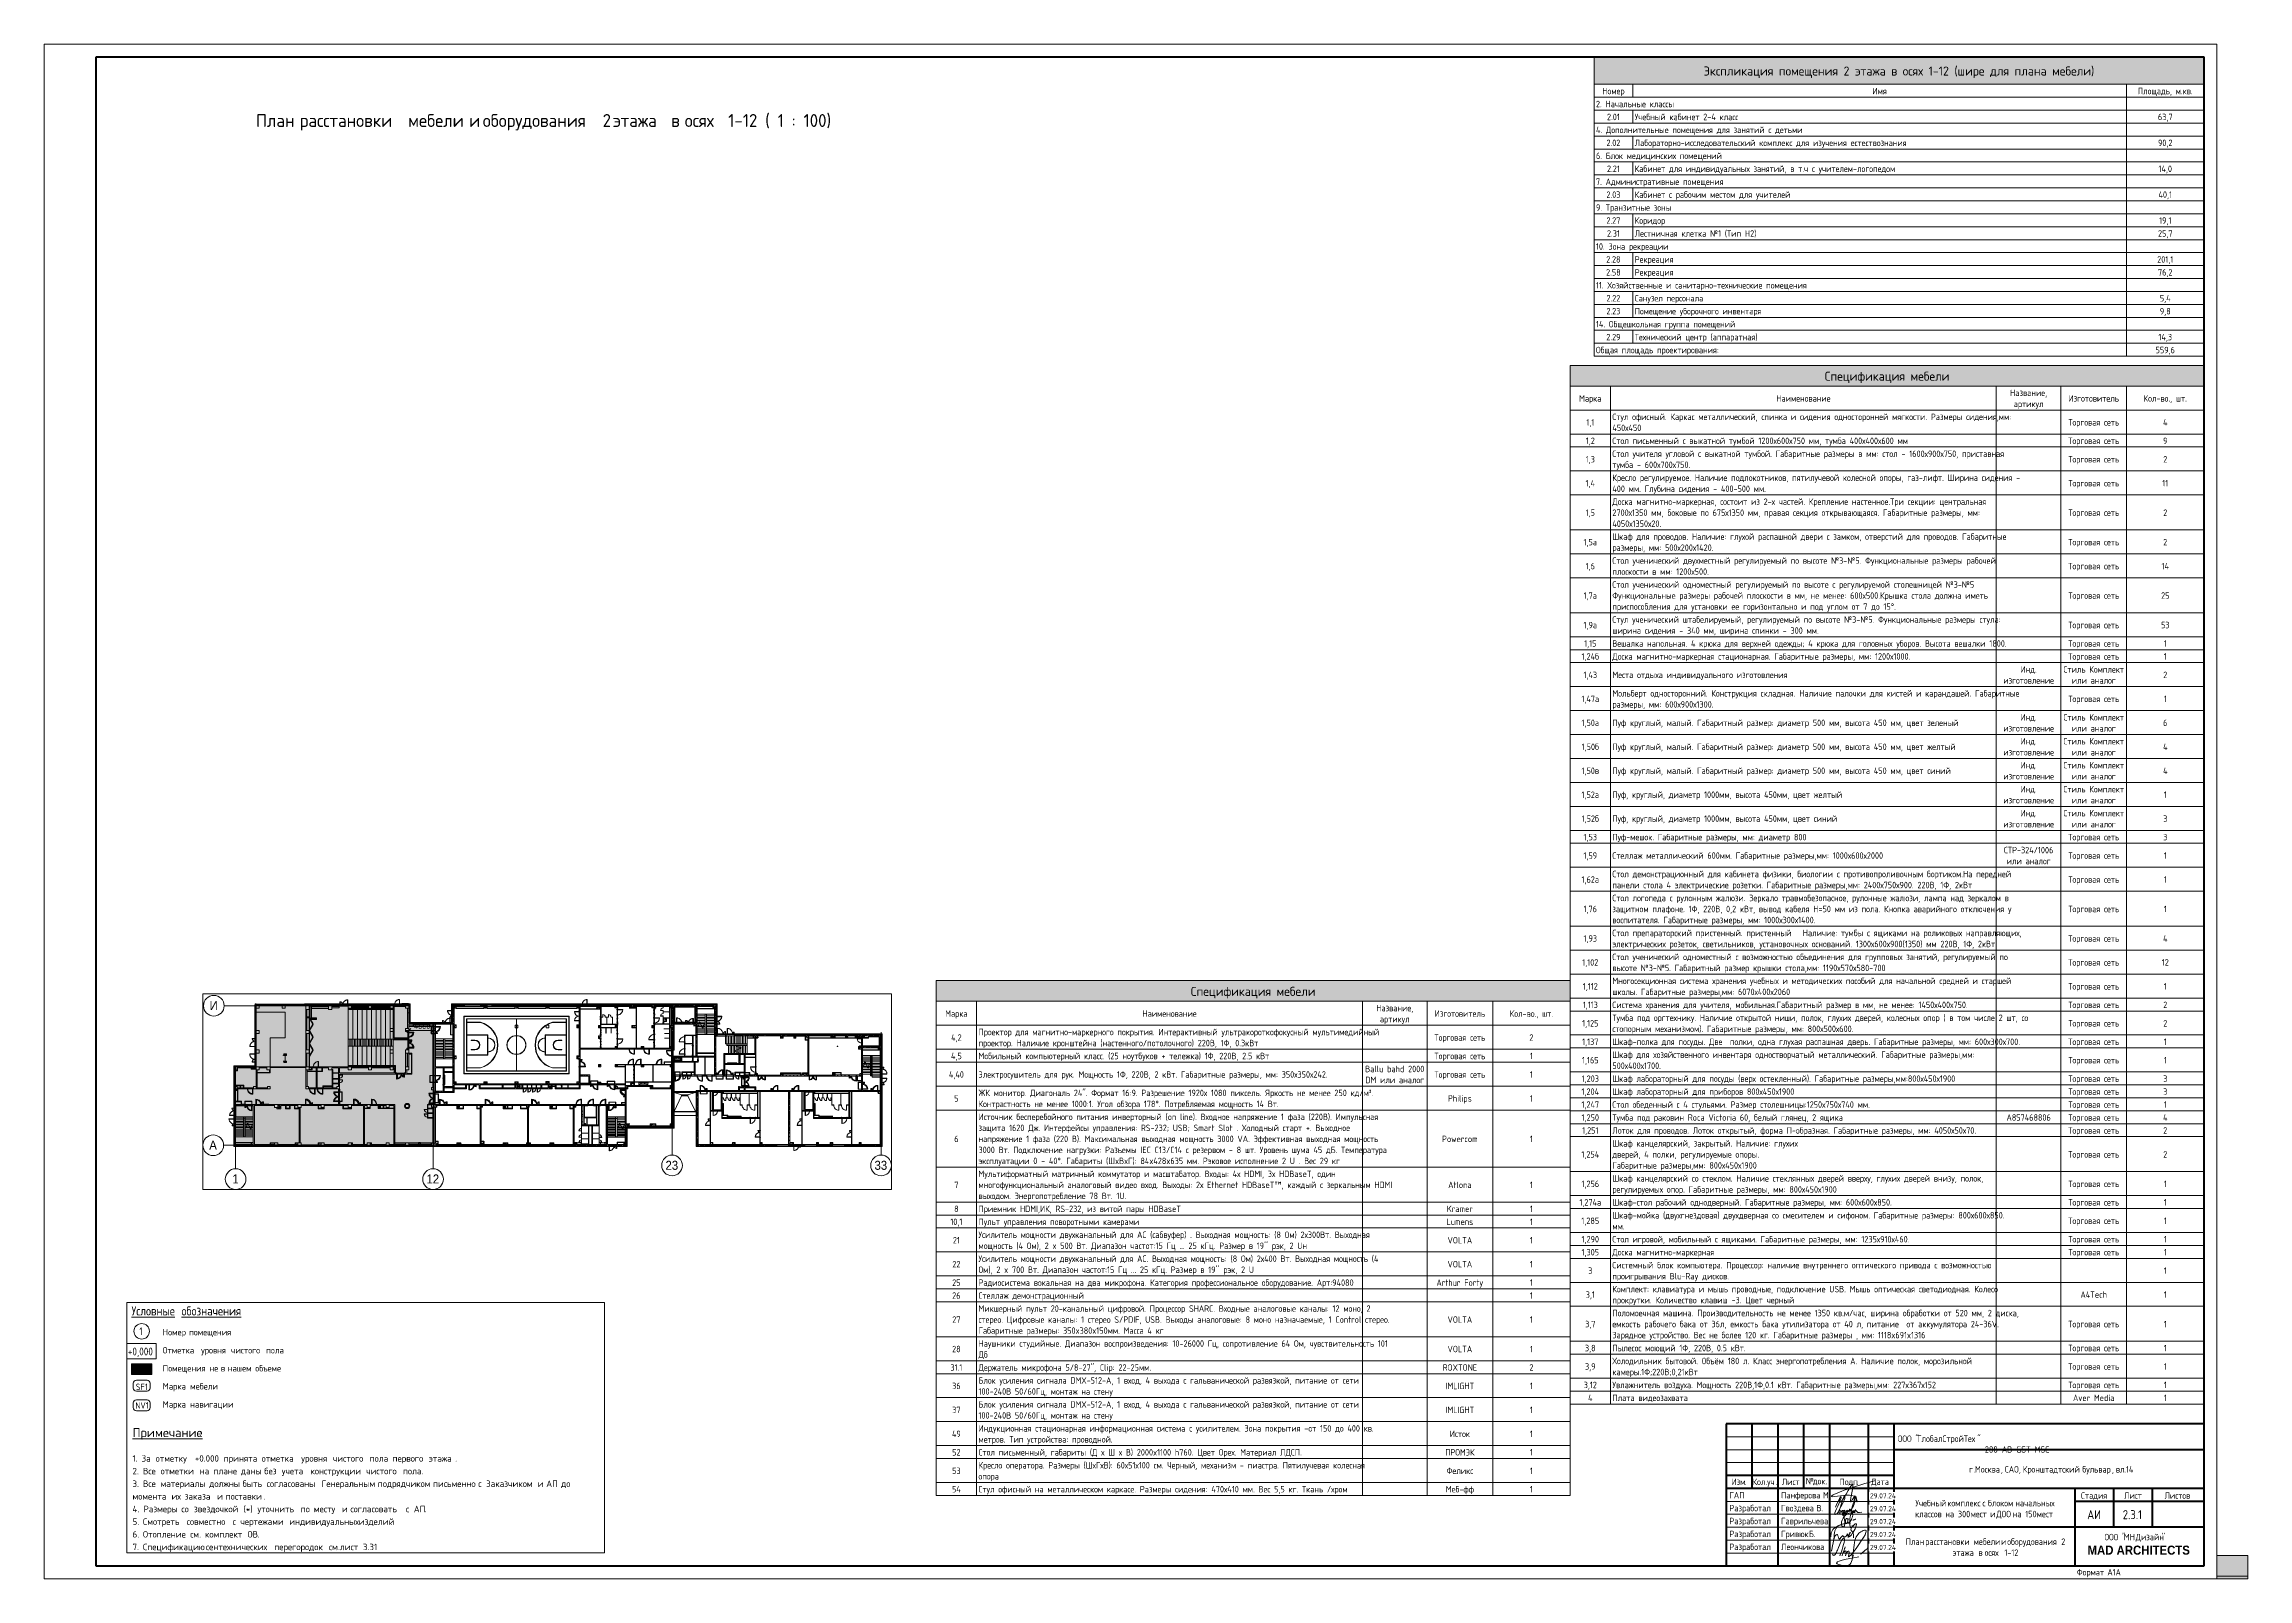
# Paper-space layout 'Layout1' of a CAD drawing. Header units: millimetres. Extents: x -841 to 12, y 0 to 594.
# The model-space entities are those that its viewports show. They can reach past a viewport. Long polylines and large blocks are cut down to what shows.
import ezdxf

# ---------------------------------------------------------------- set-up
doc = ezdxf.new("R2010")
doc.units = ezdxf.units.MM
doc.linetypes.add('200_ШТРИХ__ш1_п0_6_', pattern=[800, 500, -300])
doc.linetypes.add('Осевая', pattern=[3175, 635, -476.25, 1587.5, -476.25])
for name, color, linetype, lineweight in [('A-ANNO-DIMS', 7, 'Continuous', 9), ('A-ANNO-DIMS-500', 7, 'Continuous', 9), ('A-ANNO-NOTE', 7, 'Continuous', 9), ('A-DETL', 7, 'Continuous', 9), ('A-DETL-2', 7, 'Continuous', 5), ('A-DETL-MBND-1', 7, '200_ШТРИХ__ш1_п0_6_', 9), ('A-DOOR-5', 7, 'Continuous', 5), ('A-GENM-1', 7, 'Continuous', 5), ('A-GLAZ-2', 7, 'Continuous', 5), ('A-GLAZ-CURT-3', 7, 'Continuous', 5), ('A-GLAZ-CWMG-3', 7, 'Continuous', 5), ('A-ROOF', 7, 'Continuous', 5), ('A-WALL', 7, 'Continuous', 9), ('A-WALL-3', 7, 'Continuous', 5), ('G-ANNO-LEGN', 7, 'Continuous', 9), ('G-ANNO-SCHD', 7, 'Continuous', 9), ('G-ANNO-TEXT', 7, 'Continuous', 9), ('G-ANNO-TTLB', 7, 'Continuous', 9), ('I-WALL', 7, 'Continuous', 9), ('I-WALL-3', 7, 'Continuous', 5), ('M-EQPM-2', 7, 'Continuous', 5), ('S-COLS-2', 7, 'Continuous', 5), ('S-STRS-2', 7, 'Continuous', 5), ('S-STRS-MBND-1', 7, 'Continuous', 5), ('Оси', 7, 'Continuous', 9), ('Оси-1', 7, 'Continuous', 20), ('Оси-2', 7, 'Осевая', 9)]:
    doc.layers.add(name, color=color, linetype=linetype, lineweight=lineweight)
for name, color, linetype, lineweight, true_color in [('A-DETL-GENF-2', 7, 'Continuous', 9, 0xf5f5f5), ('A-DETL-GENF-4', 7, 'Continuous', 5, 0xaaaaaa), ('A-DETL-GENF-5', 7, 'Continuous', 5, 0xb7b7b7), ('A-DETL-GENF-6', 7, 'Continuous', 5, 0xe2e2e2), ('A-DOOR-2', 7, 'Continuous', 5, 0xaaaaaa), ('A-DOOR-3', 7, 'Continuous', 5, 0xe2e2e2), ('A-DOOR-4', 7, 'Continuous', 5, 0xb7b7b7), ('A-DOOR-FRAM-3', 7, 'Continuous', 5, 0xe2e2e2), ('A-DOOR-FRAM-4', 7, 'Continuous', 5, 0xaaaaaa), ('A-DOOR-FRAM-5', 7, 'Continuous', 5, 0xb7b7b7), ('A-FLOR-1', 7, 'Continuous', 5, 0xb7b7b7), ('A-FLOR-2', 7, 'Continuous', 5, 0xaaaaaa), ('A-GENM-2', 7, 'Continuous', 5, 0xe2ddcd), ('A-GLAZ-3', 7, 'Continuous', 5, 0x737373), ('A-GLAZ-CURT-2', 7, 'Continuous', 5, 0x737373), ('A-GLAZ-CWMG-2', 7, 'Continuous', 5, 0x737373), ('A-GLAZ-CWMG-4', 7, 'Continuous', 5, 0x383e42), ('A-WALL-4', 7, 'Continuous', 9, 0x737373), ('A-WALL-5', 7, 'Continuous', 5, 0x737373), ('G-ANNO-TEXT-1', 7, 'Continuous', 9, 0x3c3c3c), ('G-ANNO-TEXT-2', 7, 'Continuous', 9, 0x008000), ('I-WALL-1', 7, 'Continuous', 9, 0xe7e7e7), ('I-WALL-2', 7, 'Continuous', 5, 0xe7e7e7), ('I-WALL-4', 7, 'Continuous', 5, 0x737373), ('I-WALL-5', 7, 'Continuous', 5, 0x787878), ('S-COLS-1', 7, 'Continuous', 5, 0x737373), ('S-STRS-3', 7, 'Continuous', 5, 0x737373), ('S-STRS-MBND-2', 7, 'Continuous', 5, 0x737373)]:
    doc.layers.add(name, color=color, linetype=linetype, lineweight=lineweight, true_color=true_color)
doc.layers.add('A-DETL-GENF-3', color=7, linetype='Continuous', lineweight=9, true_color=0xc0c0c0, transparency=0.4)
doc.layers.add('G-ANNO-NPLT', color=7, linetype='Continuous', plot=False)
doc.styles.add('Arial_1', font='arial.ttf', dxfattribs={"width": 0.9, "height": 1750})
doc.styles.add('Arial_B', font='', dxfattribs={"width": 0.9, "height": 3.5})
doc.styles.add('GOST Common_2', font='GOST_Common.ttf', dxfattribs={"width": 0.9, "height": 300})
doc.styles.add('GOST Common_3', font='GOST_Common.ttf', dxfattribs={"height": 250})
doc.styles.add('GOST Common_4', font='GOST_Common.ttf', dxfattribs={"width": 0.9, "height": 350})
doc.styles.add('GOST Common_5', font='GOST_Common.ttf', dxfattribs={"height": 5})
doc.styles.add('GOST Common_6', font='GOST_Common.ttf', dxfattribs={"height": 3.5})
doc.styles.add('GOST Common_7', font='GOST_Common.ttf', dxfattribs={"width": 0.9, "height": 2.5})
doc.styles.add('GOST Common_8', font='GOST_Common.ttf', dxfattribs={"width": 0.9, "height": 3.5})
doc.styles.add('GOST Common_9', font='GOST_Common.ttf', dxfattribs={"width": 0.9, "height": 2})
doc.styles.add('ISOCPEUR', font='isocpeur.ttf', dxfattribs={"width": 0.9, "height": 250})
doc.styles.add('ISOCPEUR_2', font='isocpeur.ttf', dxfattribs={"height": 250})
doc.styles.add('ISOCPEUR_3', font='isocpeur.ttf', dxfattribs={"height": 350})
doc.styles.add('ISOCPEUR_4', font='isocpeur.ttf', dxfattribs={"width": 0.9, "height": 1000})
doc.styles.get('Arial_B').set_extended_font_data('Arial', bold=True)
doc.dimstyles.new('ISO-2_0_0_9К_Средний_округл2_1', dxfattribs={"dimscale": 304.8, "dimtxt": 995.981176, "dimasz": 2.46063, "dimexe": 1.968504, "dimexo": 0, "dimgap": 0, "dimtad": 1, "dimdec": 0, "dimrnd": 10, "dimzin": 0, "dimdsep": 46, "dimtxsty": 'ISOCPEUR_4', "dimblk1": 'OBLIQUE', "dimblk2": 'OBLIQUE', "dimsah": 1, "dimcen": 0.09, "dimdle": 1.968504, "dimazin": 0, "dimtfac": 1, "dimtdec": 4, "dimtix": 1, "dimtmove": 0, "dimatfit": 3, "dimfxl": 1, "dimtvp": 1, "dimtolj": 1, "dimtzin": 0, "dimarcsym": 2})
pattern_1 = [(45, (78603, 0), (-353.5534, 353.5534), []), (135, (78603, 0), (-353.5534, -353.5534), [])]
pattern_2 = [(45, (78603, 0), (-285.1231, 285.1231), []), (45, (78888.1, 0), (-285.1231, 285.1231), [504.031, -100.806, 16.764, -84.042])]
pattern_3 = [(135, (78602.98, 0), (-176.7767, -176.7767), [])]
pattern_4 = [(135, (78603, 0), (-353.5534, -353.5534), [])]
pattern_5 = [(45, (78602.98, 0), (-176.7767, 176.7767), [])]
pattern_6 = [(135, (1826.41, 164.685), (-14.14214, -14.14214), []), (225, (1826.41, 164.685), (14.14214, -14.14214), [])]
pattern_7 = [(45, (-296.384, 164.685), (-14.1421, 14.1421), []), (135, (-296.384, 164.685), (-14.1421, -14.1421), [])]
pattern_8 = [(135, (1576.41, 164.685), (-14.14214, -14.14214), []), (225, (1576.41, 164.685), (14.14214, -14.14214), [])]
pattern_9 = [(45, (-546.384, 164.685), (-14.1421, 14.1421), []), (135, (-546.384, 164.685), (-14.1421, -14.1421), [])]
pattern_10 = [(135, (78603, 0), (-377.1708, -377.1708), [533.4, -88.9, 17.78, -88.9]), (135, (78603, 376.94), (-377.1708, -377.1708), []), (50, (78603, 0), (637.6445, -55.7866), [66.675, -733.425]), (355, (78603, 0), (-123.3494, 668.6992), [53.34, -586.74]), (100.451, (78656.1, -4.65), (514.299, 612.908), [56.665, -623.315]), (46.184, (78603, 177.8), (948.7764, -147.1497), [100.012, -1100.137]), (96.636, (78682.05, 165.5), (830.909, 865.997), [84.998, -934.973]), (351.184, (78603, 177.8), (830.918, 865.988), [80.01, -880.11]), (21, (78691.9, 133.35), (530.6506, -357.9283), [66.675, -733.425]), (326, (78691.9, 133.35), (216.308, 644.6585), [53.34, -586.74]), (71.451, (78736.1, 103.5), (746.9596, 286.7243), [56.665, -623.315]), (37.5, (78602.98, 0), (10.81053, 295.9426), [16.764, -562.864, 16.764, -578.866, -588.962]), (37.5, (78602.98, 0), (10.81053, 295.9426), [-1175.258, 16.764, -572.198]), (7.5, (78602.98, 0), (233.86916, 350.63175), [16.764, -322.834, 16.764, -549.529, -224.472]), (7.5, (78602.98, 0), (233.86916, 350.63175), [-905.891, 16.764, -207.708]), (327.5, (78404.74, 0), (474.5678, -20.0513), [16.764, -205.486, 16.764, -676.656, -920.115]), (327.5, (78404.74, 0), (474.5678, -20.0513), [-915.67, 16.764, -903.351]), (317.5, (78315.84, 0), (518.4522, 88.9934), [16.764, -272.161, 16.764, -443.738, -653.415]), (317.5, (78315.84, 0), (518.4522, 88.9934), [-749.427, 16.764, -636.651])]
pattern_11 = [(135, (1751.41, 174.685), (-14.14214, -14.14214), []), (225, (1751.41, 174.685), (14.14214, -14.14214), [])]
pattern_12 = [(45, (-371.384, 174.685), (-14.1421, 14.1421), []), (135, (-371.384, 174.685), (-14.1421, -14.1421), [])]
pattern_13 = [(135, (1751.41, 104.685), (-14.14214, -14.14214), []), (225, (1751.41, 104.685), (14.14214, -14.14214), [])]
pattern_14 = [(45, (-371.384, 104.685), (-14.1421, 14.1421), []), (135, (-371.384, 104.685), (-14.1421, -14.1421), [])]
pattern_15 = [(135, (1751.41, 164.685), (-14.14214, -14.14214), []), (225, (1751.41, 164.685), (14.14214, -14.14214), [])]
pattern_16 = [(45, (-371.384, 164.685), (-14.1421, 14.1421), []), (135, (-371.384, 164.685), (-14.1421, -14.1421), [])]
pattern_17 = [(135, (1826.41, 104.685), (-14.14214, -14.14214), []), (225, (1826.41, 104.685), (14.14214, -14.14214), [])]
pattern_18 = [(45, (-296.384, 104.685), (-14.1421, 14.1421), []), (135, (-296.384, 104.685), (-14.1421, -14.1421), [])]
pattern_19 = [(135, (1951.41, 164.685), (-14.14214, -14.14214), []), (225, (1951.41, 164.685), (14.14214, -14.14214), [])]
pattern_20 = [(45, (-171.384, 164.685), (-14.1421, 14.1421), []), (135, (-171.384, 164.685), (-14.1421, -14.1421), [])]
pattern_21 = [(45, (78603, 0), (-530.33, 530.33), []), (135, (78603, 0), (-530.33, -530.33), [])]

psp = doc.layouts.get("Layout1")

# ---------------------------------------------------------------- texts
at = {"layer": 'G-ANNO-SCHD', "line_spacing_factor": 1.022761}
for s, insert, char_height, width, attachment_point, style in [('Экспликация помещения 2 этажа в осях 1-12 (шире для плана мебели)', (-123.05, 585.32), 3.5, 179.5012, 2, 'GOST Common_6'), ('2. Начальные классы', (-240.34, 572.06), 2.5, 33.7611, 1, 'GOST Common_7'), ('Номер', (-233.59, 577.07), 2.5, 9.896, 2, 'GOST Common_7'), ('Имя', (-130.55, 577.07), 2.5, 6.1548, 2, 'GOST Common_7'), ('Площадь, м.кв.', (-20, 577.07), 2.5, 23.8349, 2, 'GOST Common_7'), ('2.01', (-233.59, 567.05), 2.5, 5.9135, 2, 'GOST Common_7'), ('Учебный кабинет 2-4 класс', (-225.34, 567.05), 2.5, 45.3768, 1, 'GOST Common_7'), ('63,7', (-20, 567.05), 2.5, 6.5471, 2, 'GOST Common_7'), ('4. Дополнительные помещения для занятий с детьми', (-240.34, 562.04), 2.5, 87.103, 1, 'GOST Common_7'), ('2.02', (-233.59, 557.02), 2.5, 6.4264, 2, 'GOST Common_7'), ('Лабораторно-исследовательский комплекс для изучения естествознания', (-225.34, 557.02), 2.5, 121.8295, 1, 'GOST Common_7'), ('90,2', (-20, 557.02), 2.5, 6.5471, 2, 'GOST Common_7'), ('6. Блок медицинских помещений', (-240.34, 552.01), 2.5, 52.0445, 1, 'GOST Common_7'), ('2.21', (-233.59, 547), 2.5, 5.9135, 2, 'GOST Common_7'), ('Кабинет для индивидуальных занятий, в т.ч с учителем-логопедом', (-225.34, 547), 2.5, 111.149, 1, 'GOST Common_7'), ('14,0', (-20, 547), 2.5, 6.3057, 2, 'GOST Common_7'), ('7. Административные помещения', (-240.34, 541.99), 2.5, 54.6091, 1, 'GOST Common_7'), ('9. Транзитные зоны', (-240.34, 531.97), 2.5, 32.1318, 1, 'GOST Common_7'), ('2.03', (-233.59, 536.98), 2.5, 6.4264, 2, 'GOST Common_7'), ('Кабинет с рабочим местом для учителей', (-225.34, 536.98), 2.5, 67.3109, 1, 'GOST Common_7'), ('40,1', (-20, 536.98), 2.5, 6.3057, 2, 'GOST Common_7'), ('2.27', (-233.59, 526.96), 2.5, 6.4264, 2, 'GOST Common_7'), ('2.31', (-233.59, 521.94), 2.5, 5.9135, 2, 'GOST Common_7'), ('Лестничная клетка №1 (Тип Н2)', (-225.34, 521.94), 2.5, 51.9842, 1, 'GOST Common_7'), ('Коридор', (-225.34, 526.96), 2.5, 13.3656, 1, 'GOST Common_7'), ('25,7', (-20, 521.94), 2.5, 6.5471, 2, 'GOST Common_7'), ('19,1', (-20, 526.96), 2.5, 5.5212, 2, 'GOST Common_7'), ('10. Зона рекреации', (-240.34, 516.93), 2.5, 31.1966, 1, 'GOST Common_7'), ('2.28', (-233.59, 511.92), 2.5, 6.4264, 2, 'GOST Common_7'), ('Рекреация', (-225.34, 511.92), 2.5, 17.6499, 1, 'GOST Common_7'), ('201,1', (-20, 511.92), 2.5, 7.3918, 2, 'GOST Common_7'), ('2.58', (-233.59, 506.91), 2.5, 6.4264, 2, 'GOST Common_7'), ('Рекреация', (-225.34, 506.91), 2.5, 17.6499, 1, 'GOST Common_7'), ('76,2', (-20, 506.91), 2.5, 6.5471, 2, 'GOST Common_7'), ('11. Хозяйственные и санитарно-технические помещения', (-240.34, 501.9), 2.5, 92.8052, 1, 'GOST Common_7'), ('2.22', (-233.59, 496.89), 2.5, 6.4264, 2, 'GOST Common_7'), ('Санузел персонала', (-225.34, 496.89), 2.5, 31.3172, 1, 'GOST Common_7'), ('5,4', (-20, 496.89), 2.5, 4.948, 2, 'GOST Common_7'), ('14. Общешкольная группа помещений', (-240.34, 486.86), 2.5, 60.8846, 1, 'GOST Common_7'), ('2.23', (-233.59, 491.88), 2.5, 6.4264, 2, 'GOST Common_7'), ('Помещение уборочного инвентаря', (-225.34, 491.88), 2.5, 56.4193, 1, 'GOST Common_7'), ('9,8', (-20, 491.88), 2.5, 4.6765, 2, 'GOST Common_7'), ('2.29', (-233.59, 481.85), 2.5, 6.4264, 2, 'GOST Common_7'), ('Технический центр (аппаратная)', (-225.34, 481.85), 2.5, 55.1521, 1, 'GOST Common_7'), ('14,3', (-20, 481.85), 2.5, 6.3057, 2, 'GOST Common_7'), ('Общая площадь проектирования:', (-240.34, 476.84), 2.5, 54.5789, 1, 'GOST Common_7'), ('559,6', (-20, 476.84), 2.5, 8.4176, 2, 'GOST Common_7'), ('Спецификация мебели', (-127.67, 467.22), 3.5, 57.187, 2, 'GOST Common_6'), ('Марка', (-242.54, 458.13), 2.5, 10.4391, 2, 'GOST Common_7'), ('Наименование', (-160.06, 458.13), 2.5, 23.5332, 2, 'GOST Common_7'), ('Название,\\Pартикул', (-72.88, 460.26), 2.5, 16.5939, 2, 'GOST Common_7'), ('Изготовитель', (-47.68, 458.13), 2.5, 23.684, 2, 'GOST Common_7'), ('Кол-во., шт.', (-19.99, 458.13), 2.5, 19.8222, 2, 'GOST Common_7'), ('1,1', (-242.54, 448.86), 2.5, 3.6507, 2, 'GOST Common_7'), ('Стул офисный. Каркас металлический, спинка и сидения односторонней мягкости. Размеры сидения,мм:\\P450х450', (-233.99, 450.99), 2.5, 169.6501, 1, 'GOST Common_7'), ('Торговая сеть', (-47.68, 448.86), 2.5, 24.2271, 2, 'GOST Common_7'), ('\\fGOST Common|b0|i0|c204|p34|;\\W.9;4', (-19.99, 448.86), 2.5, 2.1421, 2, 'GOST Common_7'), ('1,2', (-242.54, 441.72), 2.5, 4.1636, 2, 'GOST Common_7'), ('Стол учителя угловой с выкатной тумбой. Габаритные размеры в мм: стол - 1600х900х750, приставная\\Pтумба - 600х700х750.', (-233.99, 436.7), 2.5, 170.3441, 1, 'GOST Common_7'), ('Стол письменный с выкатной тумбой 1200х600х750 мм, тумба 400х400х600 мм', (-233.99, 441.72), 2.5, 128.1653, 1, 'GOST Common_7'), ('Торговая сеть', (-47.68, 441.72), 2.5, 24.2271, 2, 'GOST Common_7'), ('\\fGOST Common|b0|i0|c204|p34|;\\W.9;9', (-19.99, 441.72), 2.5, 1.8706, 2, 'GOST Common_7'), ('1,3', (-242.54, 434.57), 2.5, 4.1636, 2, 'GOST Common_7'), ('Кресло регулируемое. Наличие подлокотников, пятилучевой колесной опоры, газ-лифт. Ширина сидения -\\P400 мм. Глубина сидения - 400-500 мм.', (-233.99, 427.43), 2.5, 174.0249, 1, 'GOST Common_7'), ('Торговая сеть', (-47.68, 434.57), 2.5, 24.2271, 2, 'GOST Common_7'), ('\\fGOST Common|b0|i0|c204|p34|;\\W.9;2', (-19.99, 434.57), 2.5, 1.8706, 2, 'GOST Common_7'), ('1,4', (-242.54, 425.3), 2.5, 4.4351, 2, 'GOST Common_7'), ('Доска магнитно-маркерная, состоит из 2-х частей. Крепление настенное.Три секции: центральная\\P2700х1350 мм, боковые по 675х1350 мм, правая секция открывающаяся. Габаритные размеры, мм:\\P4050х1350х20.', (-233.99, 418.16), 2.5, 165.6072, 1, 'GOST Common_7'), ('Торговая сеть', (-47.68, 425.3), 2.5, 24.2271, 2, 'GOST Common_7'), ('11', (-19.99, 425.3), 2.5, 2.7154, 2, 'GOST Common_7'), ('1,5', (-242.54, 413.9), 2.5, 4.1636, 2, 'GOST Common_7'), ('Торговая сеть', (-47.68, 413.9), 2.5, 24.2271, 2, 'GOST Common_7'), ('\\fGOST Common|b0|i0|c204|p34|;\\W.9;2', (-19.99, 413.9), 2.5, 1.8706, 2, 'GOST Common_7'), ('1,5а', (-242.54, 402.49), 2.5, 6.3057, 2, 'GOST Common_7'), ('Шкаф для проводов. Наличие: глухой распашной двери с замком, отверстий для проводов. Габаритные\\Pразмеры, мм: 500х200х1420.', (-233.99, 404.62), 2.5, 168.0511, 1, 'GOST Common_7'), ('Торговая сеть', (-47.68, 402.49), 2.5, 24.2271, 2, 'GOST Common_7'), ('\\fGOST Common|b0|i0|c204|p34|;\\W.9;2', (-19.99, 402.49), 2.5, 1.8706, 2, 'GOST Common_7'), ('1,6', (-242.54, 393.22), 2.5, 4.1636, 2, 'GOST Common_7'), ('Стол ученический двухместный регулируемый по высоте №3-№5. Функциональные размеры рабочей\\Pплоскости в мм: 1200х500.', (-233.99, 395.35), 2.5, 164.5814, 1, 'GOST Common_7'), ('Торговая сеть', (-47.68, 393.22), 2.5, 24.2271, 2, 'GOST Common_7'), ('14', (-19.99, 393.22), 2.5, 3.4998, 2, 'GOST Common_7'), ('Стол ученический одноместный регулируемый по высоте с регулируемой столешницей №3-№5\\PФункциональные размеры рабочей плоскости в мм, не менее: 600х500.Крышка стола должна иметь\\Pприспособления для установки ее горизонтально и под углом от 7 до 15°.', (-233.99, 386.08), 2.5, 162.0471, 1, 'GOST Common_7'), ('1,7а', (-242.54, 381.82), 2.5, 6.3057, 2, 'GOST Common_7'), ('Торговая сеть', (-47.68, 381.82), 2.5, 24.2271, 2, 'GOST Common_7'), ('25', (-19.99, 381.82), 2.5, 3.7412, 2, 'GOST Common_7'), ('1,9а', (-242.54, 370.41), 2.5, 6.3057, 2, 'GOST Common_7'), ('Стул ученический штабелируемый, регулируемый по высоте №3-№5. Функциональные размеры стула:\\Pширина сидения - 340 мм, ширина спинки - 300 мм.', (-233.99, 372.54), 2.5, 167.689, 1, 'GOST Common_7'), ('Торговая сеть', (-47.68, 370.41), 2.5, 24.2271, 2, 'GOST Common_7'), ('53', (-19.99, 370.41), 2.5, 3.7412, 2, 'GOST Common_7'), ('1,24б', (-242.54, 358.26), 2.5, 8.1763, 2, 'GOST Common_7'), ('1,15', (-242.54, 363.27), 2.5, 5.5212, 2, 'GOST Common_7'), ('Доска магнитно-маркерная стационарная. Габаритные размеры, мм: 1200х1000.', (-233.99, 358.26), 2.5, 132.2686, 1, 'GOST Common_7'), ('Вешалка напольная. 4 крюка для верхней одежды; 4 крюка для головных уборов. Высота вешалки 1800.', (-233.99, 363.27), 2.5, 168.7148, 1, 'GOST Common_7'), ('Торговая сеть', (-47.68, 363.27), 2.5, 24.2271, 2, 'GOST Common_7'), ('Торговая сеть', (-47.68, 358.26), 2.5, 24.2271, 2, 'GOST Common_7'), ('\\fGOST Common|b0|i0|c204|p34|;\\W.9;1', (-19.99, 363.27), 2.5, 1.3577, 2, 'GOST Common_7'), ('1,43', (-242.54, 351.12), 2.5, 6.3057, 2, 'GOST Common_7'), ('Места отдыха индивидуального изготовления', (-233.99, 351.12), 2.5, 76.7846, 1, 'GOST Common_7'), ('Инд.\\Pизготовление', (-72.88, 353.25), 2.5, 22.8694, 2, 'GOST Common_7'), ('Стиль Комплект\\Pили аналог', (-47.68, 353.25), 2.5, 26.8821, 2, 'GOST Common_7'), ('\\fGOST Common|b0|i0|c204|p34|;\\W.9;2', (-19.99, 351.12), 2.5, 1.8706, 2, 'GOST Common_7'), ('\\fGOST Common|b0|i0|c204|p34|;\\W.9;1', (-19.99, 358.26), 2.5, 1.3577, 2, 'GOST Common_7'), ('1,47а', (-242.54, 341.84), 2.5, 8.4478, 2, 'GOST Common_7'), ('Мольберт односторонний. Конструкция складная. Наличие палочки для кистей и карандашей. Габаритные\\Pразмеры, мм: 600х900х1300.', (-233.99, 343.97), 2.5, 175.2921, 1, 'GOST Common_7'), ('Торговая сеть', (-47.68, 341.84), 2.5, 24.2271, 2, 'GOST Common_7'), ('\\fGOST Common|b0|i0|c204|p34|;\\W.9;1', (-19.99, 341.84), 2.5, 1.3577, 2, 'GOST Common_7'), ('Инд.\\Pизготовление', (-72.88, 334.7), 2.5, 22.8694, 2, 'GOST Common_7'), ('Стиль Комплект\\Pили аналог', (-47.68, 334.7), 2.5, 26.8821, 2, 'GOST Common_7'), ('1,50а', (-242.54, 332.57), 2.5, 8.1763, 2, 'GOST Common_7'), ('Пуф круглый, малый. Габаритный размер: диаметр 500 мм, высота 450 мм, цвет зеленый', (-233.99, 332.57), 2.5, 145.1816, 1, 'GOST Common_7'), ('Инд.\\Pизготовление', (-72.88, 325.43), 2.5, 22.8694, 2, 'GOST Common_7'), ('Стиль Комплект\\Pили аналог', (-47.68, 325.43), 2.5, 26.8821, 2, 'GOST Common_7'), ('\\fGOST Common|b0|i0|c204|p34|;\\W.9;6', (-19.99, 332.57), 2.5, 1.8706, 2, 'GOST Common_7'), ('1,50б', (-242.54, 323.3), 2.5, 7.9047, 2, 'GOST Common_7'), ('Пуф круглый, малый. Габаритный размер: диаметр 500 мм, высота 450 мм, цвет желтый', (-233.99, 323.3), 2.5, 144.5179, 1, 'GOST Common_7'), ('Инд.\\Pизготовление', (-72.88, 316.15), 2.5, 22.8694, 2, 'GOST Common_7'), ('Стиль Комплект\\Pили аналог', (-47.68, 316.15), 2.5, 26.8821, 2, 'GOST Common_7'), ('\\fGOST Common|b0|i0|c204|p34|;\\W.9;4', (-19.99, 323.3), 2.5, 2.1421, 2, 'GOST Common_7'), ('1,50в', (-242.54, 314.02), 2.5, 7.9047, 2, 'GOST Common_7'), ('Пуф круглый, малый. Габаритный размер: диаметр 500 мм, высота 450 мм, цвет синий', (-233.99, 314.02), 2.5, 141.0483, 1, 'GOST Common_7'), ('\\fGOST Common|b0|i0|c204|p34|;\\W.9;4', (-19.99, 314.02), 2.5, 2.1421, 2, 'GOST Common_7'), ('1,52а', (-242.54, 304.75), 2.5, 8.1763, 2, 'GOST Common_7'), ('Пуф, круглый, диаметр 1000мм, высота 450мм, цвет желтый', (-233.99, 304.75), 2.5, 98.6282, 1, 'GOST Common_7'), ('Инд.\\Pизготовление', (-72.88, 306.88), 2.5, 22.8694, 2, 'GOST Common_7'), ('Стиль Комплект\\Pили аналог', (-47.68, 306.88), 2.5, 26.8821, 2, 'GOST Common_7'), ('\\fGOST Common|b0|i0|c204|p34|;\\W.9;1', (-19.99, 304.75), 2.5, 1.3577, 2, 'GOST Common_7'), ('1,52б', (-242.54, 295.48), 2.5, 7.9047, 2, 'GOST Common_7'), ('Пуф, круглый, диаметр 1000мм, высота 450мм, цвет синий', (-233.99, 295.48), 2.5, 95.1585, 1, 'GOST Common_7'), ('Инд.\\Pизготовление', (-72.88, 297.61), 2.5, 22.8694, 2, 'GOST Common_7'), ('Стиль Комплект\\Pили аналог', (-47.68, 297.61), 2.5, 26.8821, 2, 'GOST Common_7'), ('\\fGOST Common|b0|i0|c204|p34|;\\W.9;3', (-19.99, 295.48), 2.5, 1.8706, 2, 'GOST Common_7'), ('1,53', (-242.54, 288.34), 2.5, 6.0341, 2, 'GOST Common_7'), ('Пуф-мешок. Габаритные размеры, мм: диаметр 800', (-233.99, 288.34), 2.5, 83.6333, 1, 'GOST Common_7'), ('СТР-324/1006\\Pили аналог', (-72.88, 283.32), 2.5, 22.7487, 2, 'GOST Common_7'), ('Торговая сеть', (-47.68, 288.34), 2.5, 24.2271, 2, 'GOST Common_7'), ('\\fGOST Common|b0|i0|c204|p34|;\\W.9;3', (-19.99, 288.34), 2.5, 1.8706, 2, 'GOST Common_7'), ('1,59', (-242.54, 281.19), 2.5, 6.0341, 2, 'GOST Common_7'), ('Стеллаж металлический 600мм. Габаритные размеры,мм: 1000х600х2000', (-233.99, 281.19), 2.5, 118.6917, 1, 'GOST Common_7'), ('Стол демонстрационный для кабинета физики, биологии с противопроливочным бортиком.На передней\\Pпанели стола 4 электрические розетки. Габаритные размеры,мм: 2400х750х900. 220В, 1Ф, 2кВт', (-233.99, 274.05), 2.5, 169.1976, 1, 'GOST Common_7'), ('Торговая сеть', (-47.68, 281.19), 2.5, 24.2271, 2, 'GOST Common_7'), ('\\fGOST Common|b0|i0|c204|p34|;\\W.9;1', (-19.99, 281.19), 2.5, 1.3577, 2, 'GOST Common_7'), ('1,62а', (-242.54, 271.92), 2.5, 8.1763, 2, 'GOST Common_7'), ('Стол логопеда с рулонным жалюзи. Зеркало травмобезопасное, рулонные жалюзи, лампа над зеркалом в\\Pзащитном плафоне. 1Ф, 220В, 0,2 кВт, вывод кабеля Н=50 мм из пола. Кнопка аварийного отключения у\\Pвоспитателя. Габаритные размеры, мм: 1000х300х1400.', (-233.99, 264.78), 2.5, 171.9733, 1, 'GOST Common_7'), ('Торговая сеть', (-47.68, 271.92), 2.5, 24.2271, 2, 'GOST Common_7'), ('\\fGOST Common|b0|i0|c204|p34|;\\W.9;1', (-19.99, 271.92), 2.5, 1.3577, 2, 'GOST Common_7'), ('1,76', (-242.54, 260.52), 2.5, 6.0341, 2, 'GOST Common_7'), ('Торговая сеть', (-47.68, 260.52), 2.5, 24.2271, 2, 'GOST Common_7'), ('\\fGOST Common|b0|i0|c204|p34|;\\W.9;1', (-19.99, 260.52), 2.5, 1.3577, 2, 'GOST Common_7'), ('1,93', (-242.54, 249.11), 2.5, 6.0341, 2, 'GOST Common_7'), ('Стол препараторский пристенный. пристенный   Наличие: тумбы с ящиками на роликовых направляющих,\\Pэлектрических розеток, светильников, установочных оснований. 1300х600х900(1350) мм 220В, 1Ф, 2кВт', (-233.99, 251.24), 2.5, 172.9086, 1, 'GOST Common_7'), ('Торговая сеть', (-47.68, 249.11), 2.5, 24.2271, 2, 'GOST Common_7'), ('\\fGOST Common|b0|i0|c204|p34|;\\W.9;4', (-19.99, 249.11), 2.5, 2.1421, 2, 'GOST Common_7'), ('1,102', (-242.54, 239.84), 2.5, 7.3918, 2, 'GOST Common_7'), ('Стол ученический одноместный с возможностью объединения для групповых занятий, регулируемый по\\Pвысоте №3-№5. Габаритный размер крышки стола,мм: 1190х570х580-700', (-233.99, 241.97), 2.5, 169.801, 1, 'GOST Common_7'), ('Торговая сеть', (-47.68, 239.84), 2.5, 24.2271, 2, 'GOST Common_7'), ('12', (-19.99, 239.84), 2.5, 3.2283, 2, 'GOST Common_7'), ('1,112', (-242.54, 230.57), 2.5, 6.8789, 2, 'GOST Common_7'), ('Многосекционная система хранения учебных и методических пособий для начальной средней и старшей\\Pшколы. Габаритные размеры,мм: 6070х400х2060', (-233.99, 232.7), 2.5, 171.1587, 1, 'GOST Common_7'), ('Торговая сеть', (-47.68, 230.57), 2.5, 24.2271, 2, 'GOST Common_7'), ('\\fGOST Common|b0|i0|c204|p34|;\\W.9;1', (-19.99, 230.57), 2.5, 1.3577, 2, 'GOST Common_7'), ('Спецификация мебели', (-373.02, 229.13), 3.5, 57.187, 2, 'GOST Common_6'), ('Название,\\Pартикул', (-318.22, 222.17), 2.5, 16.5939, 2, 'GOST Common_7'), ('1,113', (-242.54, 223.42), 2.5, 6.8789, 2, 'GOST Common_7'), ('Система хранения для учителя, мобильная.Габаритный размер в мм, не менее: 1450х400х750.', (-233.99, 223.42), 2.5, 153.1769, 1, 'GOST Common_7'), ('Торговая сеть', (-47.68, 223.42), 2.5, 24.2271, 2, 'GOST Common_7'), ('\\fGOST Common|b0|i0|c204|p34|;\\W.9;2', (-19.99, 223.42), 2.5, 1.8706, 2, 'GOST Common_7'), ('Марка', (-487.89, 220.04), 2.5, 10.4391, 2, 'GOST Common_7'), ('Наименование', (-405.4, 220.04), 2.5, 23.5332, 2, 'GOST Common_7'), ('Изготовитель', (-293.02, 220.04), 2.5, 23.684, 2, 'GOST Common_7'), ('Кол-во., шт.', (-265.33, 220.04), 2.5, 19.8222, 2, 'GOST Common_7'), ('1,125', (-242.54, 216.28), 2.5, 7.3918, 2, 'GOST Common_7'), ('Тумба под оргтехнику. Наличие открытой ниши, полок, глухих дверей, колесных опор ( в том числе 2 шт, со\\Pстопорным механизмом). Габаритные размеры, мм: 800х500х600.', (-233.99, 218.41), 2.5, 176.4385, 1, 'GOST Common_7'), ('Торговая сеть', (-47.68, 216.28), 2.5, 24.2271, 2, 'GOST Common_7'), ('\\fGOST Common|b0|i0|c204|p34|;\\W.9;2', (-19.99, 216.28), 2.5, 1.8706, 2, 'GOST Common_7'), ('4,2', (-487.89, 210.77), 2.5, 4.948, 2, 'GOST Common_7'), ('Проектор для магнитно-маркерного покрытия. Интерактивный ультракороткофокусный мультимедийный\\Pпроектор. Наличие кронштейна (настенного/потолочного) 220В, 1Ф, 0.3кВт', (-479.33, 212.9), 2.5, 175.7446, 1, 'GOST Common_7'), ('Торговая сеть', (-293.02, 210.77), 2.5, 24.2271, 2, 'GOST Common_7'), ('\\fGOST Common|b0|i0|c204|p34|;\\W.9;2', (-265.33, 210.77), 2.5, 1.8706, 2, 'GOST Common_7'), ('1,137', (-242.54, 209.14), 2.5, 7.3918, 2, 'GOST Common_7'), ('Шкаф-полка для посуды. Две  полки, одна глухая распашная дверь. Габаритные размеры, мм: 600х300х700.', (-233.99, 209.14), 2.5, 175.5334, 1, 'GOST Common_7'), ('Торговая сеть', (-47.68, 209.14), 2.5, 24.2271, 2, 'GOST Common_7'), ('\\fGOST Common|b0|i0|c204|p34|;\\W.9;1', (-19.99, 209.14), 2.5, 1.3577, 2, 'GOST Common_7'), ('4,40', (-487.89, 196.48), 2.5, 7.0901, 2, 'GOST Common_7'), ('4,5', (-487.89, 203.63), 2.5, 4.948, 2, 'GOST Common_7'), ('Электросушитель для рук. Мощность 1Ф, 220В, 2 кВт. Габаритные размеры, мм: 350х350х242.', (-479.33, 196.48), 2.5, 152.9959, 1, 'GOST Common_7'), ('Мобильный компьютерный класс. (25 ноутбуков + тележка) 1Ф, 220В, 2.5 кВт', (-479.33, 203.63), 2.5, 125.1784, 1, 'GOST Common_7'), ('Ballu bahd 2000\\PDM или аналог', (-318.22, 198.61), 2.5, 24.8909, 2, 'GOST Common_7'), ('Торговая сеть', (-293.02, 203.63), 2.5, 24.2271, 2, 'GOST Common_7'), ('Торговая сеть', (-293.02, 196.48), 2.5, 24.2271, 2, 'GOST Common_7'), ('\\fGOST Common|b0|i0|c204|p34|;\\W.9;1', (-265.33, 203.63), 2.5, 1.3577, 2, 'GOST Common_7'), ('\\fGOST Common|b0|i0|c204|p34|;\\W.9;1', (-265.33, 196.48), 2.5, 1.3577, 2, 'GOST Common_7'), ('1,165', (-242.54, 202), 2.5, 7.3918, 2, 'GOST Common_7'), ('Шкаф для хозяйственного инвентаря одностворчатый металлический. Габаритные размеры,мм:\\P500х400х1700.', (-233.99, 204.13), 2.5, 158.7283, 1, 'GOST Common_7'), ('Торговая сеть', (-47.68, 202), 2.5, 24.2271, 2, 'GOST Common_7'), ('\\fGOST Common|b0|i0|c204|p34|;\\W.9;1', (-19.99, 202), 2.5, 1.3577, 2, 'GOST Common_7'), ('ЖК монитор. Диагональ 24". Формат 16:9. Разрешение 1920х 1080 пиксель. Яркость не менее 250 кд/м\\fGOST Common|b0|i0|c238|p34|;\\W.9;².\\P\\fGOST Common|b0|i0|c204|p34|;\\W.9;Контрастность не менее 1000:1. Угол обзора 178°. Потребляемая мощность 14 Вт.', (-479.33, 189.34), 2.5, 168.8657, 1, 'GOST Common_7'), ('1,204', (-242.54, 189.84), 2.5, 8.1763, 2, 'GOST Common_7'), ('1,203', (-242.54, 194.86), 2.5, 7.9047, 2, 'GOST Common_7'), ('Шкаф лабораторный для посуды (верх остекленный). Габаритные размеры,мм:800х450х1900', (-233.99, 194.86), 2.5, 150.0391, 1, 'GOST Common_7'), ('Шкаф лабораторный для приборов 800х450х1900', (-233.99, 189.84), 2.5, 79.4396, 1, 'GOST Common_7'), ('Торговая сеть', (-47.68, 194.86), 2.5, 24.2271, 2, 'GOST Common_7'), ('Торговая сеть', (-47.68, 189.84), 2.5, 24.2271, 2, 'GOST Common_7'), ('\\fGOST Common|b0|i0|c204|p34|;\\W.9;3', (-19.99, 194.86), 2.5, 1.8706, 2, 'GOST Common_7'), ('\\fGOST Common|b0|i0|c204|p34|;\\W.9;3', (-19.99, 189.84), 2.5, 1.8706, 2, 'GOST Common_7'), ('\\fGOST Common|b0|i0|c204|p34|;\\W.9;5', (-487.89, 187.21), 2.5, 1.8706, 2, 'GOST Common_7'), ('Источник бесперебойного питания инверторный (on line). Входное напряжение 1 фаза (220В). Импульсная\\Pзащита 1620 Дж. Интерфейсы управления: RS-232; USB; Smart Slot . Холодный старт +. Выходное\\Pнапряжение 1 фаза (220 В). Максимальная выходная мощность 3000 VA. Эффективная выходная мощность\\P3000 Вт. Подключение нагрузки: Разъемы IEC C13/C14 с резервом - 8 шт. Уровень шума 45 дБ. Температура\\Pэксплуатации 0 - 40°. Габариты (ШxВxГ): 84x428x635 мм. Рэковое исполнение 2 U . Вес 29 кг', (-479.33, 180.07), 2.5, 175.5033, 1, 'GOST Common_7'), ('Philips', (-293.02, 187.21), 2.5, 10.4693, 2, 'GOST Common_7'), ('\\fGOST Common|b0|i0|c204|p34|;\\W.9;1', (-265.33, 187.21), 2.5, 1.3577, 2, 'GOST Common_7'), ('1,247', (-242.54, 184.83), 2.5, 8.1763, 2, 'GOST Common_7'), ('1,250', (-242.54, 179.82), 2.5, 7.9047, 2, 'GOST Common_7'), ('Тумба под раковин Roca Victoria 60, белый глянец, 2 ящика', (-233.99, 179.82), 2.5, 96.7878, 1, 'GOST Common_7'), ('Стол обеденный с 4 стульями. Размер столешницы:1250х750х740 мм.', (-233.99, 184.83), 2.5, 111.9335, 1, 'GOST Common_7'), ('A857468806', (-72.88, 179.82), 2.5, 19.5205, 2, 'GOST Common_7'), ('Торговая сеть', (-47.68, 184.83), 2.5, 24.2271, 2, 'GOST Common_7'), ('Торговая сеть', (-47.68, 179.82), 2.5, 24.2271, 2, 'GOST Common_7'), ('\\fGOST Common|b0|i0|c204|p34|;\\W.9;4', (-19.99, 179.82), 2.5, 2.1421, 2, 'GOST Common_7'), ('\\fGOST Common|b0|i0|c204|p34|;\\W.9;1', (-19.99, 184.83), 2.5, 1.3577, 2, 'GOST Common_7'), ('\\fGOST Common|b0|i0|c204|p34|;\\W.9;6', (-487.89, 171.54), 2.5, 1.8706, 2, 'GOST Common_7'), ('Powercom', (-293.02, 171.54), 2.5, 15.8396, 2, 'GOST Common_7'), ('\\fGOST Common|b0|i0|c204|p34|;\\W.9;1', (-265.33, 171.54), 2.5, 1.3577, 2, 'GOST Common_7'), ('1,251', (-242.54, 174.81), 2.5, 7.3918, 2, 'GOST Common_7'), ('Лоток для проводов. Лоток открытый, форма П-образная. Габаритные размеры, мм: 4050х50х70.', (-233.99, 174.81), 2.5, 158.9395, 1, 'GOST Common_7'), ('Торговая сеть', (-47.68, 174.81), 2.5, 24.2271, 2, 'GOST Common_7'), ('\\fGOST Common|b0|i0|c204|p34|;\\W.9;2', (-19.99, 174.81), 2.5, 1.8706, 2, 'GOST Common_7'), ('1,254', (-242.54, 165.54), 2.5, 8.1763, 2, 'GOST Common_7'), ('Шкаф канцелярский, закрытый. Наличие: глухих\\Pдверей, 4 полки, регулируемые опоры.\\PГабаритные размеры,мм: 800х450х1900', (-233.99, 169.8), 2.5, 79.2284, 1, 'GOST Common_7'), ('Торговая сеть', (-47.68, 165.54), 2.5, 24.2271, 2, 'GOST Common_7'), ('\\fGOST Common|b0|i0|c204|p34|;\\W.9;2', (-19.99, 165.54), 2.5, 1.8706, 2, 'GOST Common_7'), ('\\fGOST Common|b0|i0|c204|p34|;\\W.9;7', (-487.89, 153.75), 2.5, 1.8706, 2, 'GOST Common_7'), ('Мультиформатный матричный коммутатор и масштабатор. Входы: 4х HDMI, 3х HDBaseT, один\\Pмногофункциональный аналоговый видео вход. Выходы: 2х Ethernet HDBaseT™, каждый с зеркальным HDMI\\Pвыходом. Энергопотребление 78 Вт. 1U.', (-479.33, 158.01), 2.5, 174.3869, 1, 'GOST Common_7'), ('Atlona', (-293.02, 153.75), 2.5, 10.7408, 2, 'GOST Common_7'), ('\\fGOST Common|b0|i0|c204|p34|;\\W.9;1', (-265.33, 153.75), 2.5, 1.3577, 2, 'GOST Common_7'), ('1,256', (-242.54, 154.13), 2.5, 7.9047, 2, 'GOST Common_7'), ('Шкаф канцелярский со стеклом. Наличие стеклянных дверей вверху, глухих дверей внизу, полок,\\Pрегулируемых опор. Габаритные размеры, мм: 800х450х1900', (-233.99, 156.26), 2.5, 159.3317, 1, 'GOST Common_7'), ('Торговая сеть', (-47.68, 154.13), 2.5, 24.2271, 2, 'GOST Common_7'), ('\\fGOST Common|b0|i0|c204|p34|;\\W.9;1', (-19.99, 154.13), 2.5, 1.3577, 2, 'GOST Common_7'), ('1,274а', (-242.54, 146.99), 2.5, 10.3184, 2, 'GOST Common_7'), ('Шкаф-стол рабочий однодверный. Габаритные размеры, мм: 600х600х850.', (-233.99, 146.99), 2.5, 120.683, 1, 'GOST Common_7'), ('Торговая сеть', (-47.68, 146.99), 2.5, 24.2271, 2, 'GOST Common_7'), ('\\fGOST Common|b0|i0|c204|p34|;\\W.9;1', (-19.99, 146.99), 2.5, 1.3577, 2, 'GOST Common_7'), ('10,1', (-487.89, 139.46), 2.5, 5.5212, 2, 'GOST Common_7'), ('\\fGOST Common|b0|i0|c204|p34|;\\W.9;8', (-487.89, 144.48), 2.5, 1.8706, 2, 'GOST Common_7'), ('Приемник HDMI,ИК, RS-232, из витой пары HDBaseT', (-479.33, 144.48), 2.5, 83.2109, 1, 'GOST Common_7'), ('Пульт управления поворотными камерами', (-479.33, 139.46), 2.5, 69.6643, 1, 'GOST Common_7'), ('Lumens', (-293.02, 139.46), 2.5, 11.7666, 2, 'GOST Common_7'), ('Kramer', (-293.02, 144.48), 2.5, 11.5554, 2, 'GOST Common_7'), ('\\fGOST Common|b0|i0|c204|p34|;\\W.9;1', (-265.33, 144.48), 2.5, 1.3577, 2, 'GOST Common_7'), ('\\fGOST Common|b0|i0|c204|p34|;\\W.9;1', (-265.33, 139.46), 2.5, 1.3577, 2, 'GOST Common_7'), ('1,285', (-242.54, 139.85), 2.5, 7.9047, 2, 'GOST Common_7'), ('Шкаф-мойка (двухгнездовая) двухдверная со смесителем и сифоном. Габаритные размеры: 800х600х850.\\Pмм.', (-233.99, 141.98), 2.5, 172.0034, 1, 'GOST Common_7'), ('Торговая сеть', (-47.68, 139.85), 2.5, 24.2271, 2, 'GOST Common_7'), ('\\fGOST Common|b0|i0|c204|p34|;\\W.9;1', (-19.99, 139.85), 2.5, 1.3577, 2, 'GOST Common_7'), ('21', (-487.89, 132.32), 2.5, 3.2283, 2, 'GOST Common_7'), ('Усилитель мощности двухканальный для АС (сабвуфер) . Выходная мощность: (8 Ом) 2х300Вт. Выходная\\Pмощность (4 Ом), 2 x 500 Вт. Диапазон частот:15 Гц ... 25 кГц. Размер в 19’’ рэк, 2 Uн', (-479.33, 134.45), 2.5, 170.3139, 1, 'GOST Common_7'), ('VOLTA', (-293.02, 132.32), 2.5, 10.9822, 2, 'GOST Common_7'), ('\\fGOST Common|b0|i0|c204|p34|;\\W.9;1', (-265.33, 132.32), 2.5, 1.3577, 2, 'GOST Common_7'), ('1,290', (-242.54, 132.71), 2.5, 7.9047, 2, 'GOST Common_7'), ('Стол игровой, мобильный с ящиками. Габаритные размеры, мм: 1235х910х460.', (-233.99, 132.71), 2.5, 126.2042, 1, 'GOST Common_7'), ('Торговая сеть', (-47.68, 132.71), 2.5, 24.2271, 2, 'GOST Common_7'), ('\\fGOST Common|b0|i0|c204|p34|;\\W.9;1', (-19.99, 132.71), 2.5, 1.3577, 2, 'GOST Common_7'), ('22', (-487.89, 123.05), 2.5, 3.7412, 2, 'GOST Common_7'), ('Усилитель мощности двухканальный для АС. Выходная мощность: (8 Ом) 2х400 Вт. Выходная мощность (4\\PОм), 2 x 700 Вт. Диапазон частот:15 Гц ... 25 кГц. Размер в 19’’ рэк, 2 U', (-479.33, 125.18), 2.5, 173.3913, 1, 'GOST Common_7'), ('VOLTA', (-293.02, 123.05), 2.5, 10.9822, 2, 'GOST Common_7'), ('\\fGOST Common|b0|i0|c204|p34|;\\W.9;1', (-265.33, 123.05), 2.5, 1.3577, 2, 'GOST Common_7'), ('1,305', (-242.54, 127.69), 2.5, 7.9047, 2, 'GOST Common_7'), ('\\fGOST Common|b0|i0|c204|p34|;\\W.9;3', (-242.54, 120.55), 2.5, 1.8706, 2, 'GOST Common_7'), ('Доска магнитно-маркерная', (-233.99, 127.69), 2.5, 46.4328, 1, 'GOST Common_7'), ('Системный блок компьютера. Процессор: наличие внутреннего оптического привода с возможностью\\Pпроигрывания Blu-Ray дисков.', (-233.99, 122.68), 2.5, 166.5425, 1, 'GOST Common_7'), ('Торговая сеть', (-47.68, 127.69), 2.5, 24.2271, 2, 'GOST Common_7'), ('\\fGOST Common|b0|i0|c204|p34|;\\W.9;1', (-19.99, 127.69), 2.5, 1.3577, 2, 'GOST Common_7'), ('\\fGOST Common|b0|i0|c204|p34|;\\W.9;1', (-19.99, 120.55), 2.5, 1.3577, 2, 'GOST Common_7'), ('25', (-487.89, 115.91), 2.5, 3.7412, 2, 'GOST Common_7'), ('26', (-487.89, 110.9), 2.5, 3.7412, 2, 'GOST Common_7'), ('Стеллаж демонстрационный', (-479.33, 110.9), 2.5, 46.7043, 1, 'GOST Common_7'), ('Радиосистема вокальная на два микрофона. Категория профессиональное оборудование. Арт:94080', (-479.33, 115.91), 2.5, 165.9391, 1, 'GOST Common_7'), ('Arthur Forty', (-293.02, 115.91), 2.5, 20.848, 2, 'GOST Common_7'), ('\\fGOST Common|b0|i0|c204|p34|;\\W.9;1', (-265.33, 115.91), 2.5, 1.3577, 2, 'GOST Common_7'), ('\\fGOST Common|b0|i0|c204|p34|;\\W.9;1', (-265.33, 110.9), 2.5, 1.3577, 2, 'GOST Common_7'), ('3,1', (-242.54, 111.28), 2.5, 4.1636, 2, 'GOST Common_7'), ('Комплект: клавиатура и мышь проводные, подключение USB. Мышь оптическая светодиодная. Колесо\\Pпрокрутки. Количество клавиш -3. Цвет черный', (-233.99, 113.41), 2.5, 166.2107, 1, 'GOST Common_7'), ('A4Tech', (-47.68, 111.28), 2.5, 12.0683, 2, 'GOST Common_7'), ('\\fGOST Common|b0|i0|c204|p34|;\\W.9;1', (-19.99, 111.28), 2.5, 1.3577, 2, 'GOST Common_7'), ('Микшерный пульт 20-канальный цифровой. Процессор SHARC. Входные аналоговые каналы: 12 моно, 2\\Pстерео. Цифровые каналы: 1 стерео S/PDIF, USB. Выходы аналоговые: 8 моно назначаемые, 1 Control стерео.\\PГабаритные размеры: 350x380x150мм. Масса 4 кг', (-479.33, 105.88), 2.5, 176.9213, 1, 'GOST Common_7'), ('Поломоечная машина. Производительность не менее 1350 кв.м/час, ширина обработки от 520 мм, 2 диска,\\Pемкость рабочего бака от 36л, емкость бака утилизатора от 40 л, питание  от аккумулятора 24-36V.\\PЗарядное устройство. Вес не более 120 кг. Габаритные размеры , мм: 1118x691x1316', (-233.99, 104.14), 2.5, 174.0852, 1, 'GOST Common_7'), ('27', (-487.89, 101.62), 2.5, 3.7412, 2, 'GOST Common_7'), ('VOLTA', (-293.02, 101.62), 2.5, 10.9822, 2, 'GOST Common_7'), ('\\fGOST Common|b0|i0|c204|p34|;\\W.9;1', (-265.33, 101.62), 2.5, 1.3577, 2, 'GOST Common_7'), ('3,7', (-242.54, 99.88), 2.5, 4.6765, 2, 'GOST Common_7'), ('Торговая сеть', (-47.68, 99.88), 2.5, 24.2271, 2, 'GOST Common_7'), ('\\fGOST Common|b0|i0|c204|p34|;\\W.9;1', (-19.99, 99.88), 2.5, 1.3577, 2, 'GOST Common_7'), ('28', (-487.89, 90.22), 2.5, 3.7412, 2, 'GOST Common_7'), ('Наушники студийные. Диапазон воспроизведения: 10-26000 Гц, сопротивление 64 Ом, чувствительность 101\\PДб', (-479.33, 92.35), 2.5, 176.9816, 1, 'GOST Common_7'), ('VOLTA', (-293.02, 90.22), 2.5, 10.9822, 2, 'GOST Common_7'), ('\\fGOST Common|b0|i0|c204|p34|;\\W.9;1', (-265.33, 90.22), 2.5, 1.3577, 2, 'GOST Common_7'), ('3,8', (-242.54, 90.6), 2.5, 4.6765, 2, 'GOST Common_7'), ('Холодильник бытовой. Объём 180 л. Класс энергопотребления А. Наличие полок, морозильной\\Pкамеры.1Ф;220В;0,21кВт', (-233.99, 85.59), 2.5, 152.9355, 1, 'GOST Common_7'), ('Пылесос моющий 1Ф, 220В, 0.5 кВт.', (-233.99, 90.6), 2.5, 56.0271, 1, 'GOST Common_7'), ('Торговая сеть', (-47.68, 90.6), 2.5, 24.2271, 2, 'GOST Common_7'), ('\\fGOST Common|b0|i0|c204|p34|;\\W.9;1', (-19.99, 90.6), 2.5, 1.3577, 2, 'GOST Common_7'), ('31.1', (-487.89, 83.08), 2.5, 5.4006, 2, 'GOST Common_7'), ('Держатель микрофона 5/8-27", Clip: 22-25мм.', (-479.33, 83.08), 2.5, 75.095, 1, 'GOST Common_7'), ('Блок усиления сигнала DMX-512-А, 1 вход, 4 выхода с гальванической развязкой, питание от сети\\P100-240В 50/60Гц, монтаж на стену', (-479.33, 78.06), 2.5, 162.7712, 1, 'GOST Common_7'), ('ROXTONE', (-293.02, 83.08), 2.5, 14.9949, 2, 'GOST Common_7'), ('\\fGOST Common|b0|i0|c204|p34|;\\W.9;2', (-265.33, 83.08), 2.5, 1.8706, 2, 'GOST Common_7'), ('3,9', (-242.54, 83.46), 2.5, 4.6765, 2, 'GOST Common_7'), ('Торговая сеть', (-47.68, 83.46), 2.5, 24.2271, 2, 'GOST Common_7'), ('\\fGOST Common|b0|i0|c204|p34|;\\W.9;1', (-19.99, 83.46), 2.5, 1.3577, 2, 'GOST Common_7'), ('36', (-487.89, 75.93), 2.5, 3.7412, 2, 'GOST Common_7'), ('Блок усиления сигнала DMX-512-А, 1 вход, 4 выхода с гальванической развязкой, питание от сети\\P100-240В 50/60Гц, монтаж на стену', (-479.33, 68.79), 2.5, 162.7712, 1, 'GOST Common_7'), ('IMLIGHT', (-293.02, 75.93), 2.5, 12.3398, 2, 'GOST Common_7'), ('\\fGOST Common|b0|i0|c204|p34|;\\W.9;1', (-265.33, 75.93), 2.5, 1.3577, 2, 'GOST Common_7'), ('3,12', (-242.54, 76.32), 2.5, 6.0341, 2, 'GOST Common_7'), ('\\fGOST Common|b0|i0|c204|p34|;\\W.9;4', (-242.54, 71.31), 2.5, 2.1421, 2, 'GOST Common_7'), ('Увлажнитель воздуха. Мощность 220В,1Ф,0.1 кВт. Габаритные размеры,мм: 227х367х152', (-233.99, 76.32), 2.5, 144.3369, 1, 'GOST Common_7'), ('Плата видеозахвата', (-233.99, 71.31), 2.5, 35.3299, 1, 'GOST Common_7'), ('Торговая сеть', (-47.68, 76.32), 2.5, 24.2271, 2, 'GOST Common_7'), ('Aver Media', (-47.68, 71.31), 2.5, 17.5594, 2, 'GOST Common_7'), ('\\fGOST Common|b0|i0|c204|p34|;\\W.9;1', (-19.99, 76.32), 2.5, 1.3577, 2, 'GOST Common_7'), ('\\fGOST Common|b0|i0|c204|p34|;\\W.9;1', (-19.99, 71.31), 2.5, 1.3577, 2, 'GOST Common_7'), ('37', (-487.89, 66.66), 2.5, 3.7412, 2, 'GOST Common_7'), ('IMLIGHT', (-293.02, 66.66), 2.5, 12.3398, 2, 'GOST Common_7'), ('\\fGOST Common|b0|i0|c204|p34|;\\W.9;1', (-265.33, 66.66), 2.5, 1.3577, 2, 'GOST Common_7'), ('49', (-487.89, 57.39), 2.5, 4.0127, 2, 'GOST Common_7'), ('Индукционная стационарная информационная система с усилителем. Зона покрытия -от 150 до 400 кв.\\Pметров. Тип устройства: проводной.', (-479.33, 59.52), 2.5, 170.6759, 1, 'GOST Common_7'), ('Исток', (-293.02, 57.39), 2.5, 9.9262, 2, 'GOST Common_7'), ('\\fGOST Common|b0|i0|c204|p34|;\\W.9;1', (-265.33, 57.39), 2.5, 1.3577, 2, 'GOST Common_7'), ('53', (-487.89, 43.1), 2.5, 3.7412, 2, 'GOST Common_7'), ('52', (-487.89, 50.25), 2.5, 3.7412, 2, 'GOST Common_7'), ('Кресло оператора. Размеры (ШхГхВ): 60х51х100 см. Черный, механизм - пиастра. Пятилучевая колесная\\Pопора', (-479.33, 45.23), 2.5, 169.801, 1, 'GOST Common_7'), ('Стол письменный, габариты (Д х Ш х В) 2000x1100 h760. Цвет Орех. Материал ЛДСП.', (-479.33, 50.25), 2.5, 136.8244, 1, 'GOST Common_7'), ('ПРОМЭК', (-293.02, 50.25), 2.5, 13.1243, 2, 'GOST Common_7'), ('Феликс', (-293.02, 43.1), 2.5, 11.7968, 2, 'GOST Common_7'), ('\\fGOST Common|b0|i0|c204|p34|;\\W.9;1', (-265.33, 50.25), 2.5, 1.3577, 2, 'GOST Common_7'), ('\\fGOST Common|b0|i0|c204|p34|;\\W.9;1', (-265.33, 43.1), 2.5, 1.3577, 2, 'GOST Common_7'), ('54', (-487.89, 35.96), 2.5, 4.0127, 2, 'GOST Common_7'), ('Стул офисный на металлическом каркасе. Размеры сидения: 470х410 мм. Вес 5,5 кг. Ткань /хром', (-479.33, 35.96), 2.5, 157.8534, 1, 'GOST Common_7'), ('Меб-фф', (-293.02, 35.96), 2.5, 12.8527, 2, 'GOST Common_7'), ('\\fGOST Common|b0|i0|c204|p34|;\\W.9;1', (-265.33, 35.96), 2.5, 1.3577, 2, 'GOST Common_7')]:
    psp.add_mtext(s, dxfattribs=dict(at, insert=insert, char_height=char_height, width=width, attachment_point=attachment_point, style=style))
at = {"layer": 'G-ANNO-TTLB', "attachment_point": 1}
for s, insert, char_height, width, style in [('План', (-758.96, 566.92), 5, 18.4388, 'GOST Common_5'), ('\\fGOST Common|b0|i0|c204|p34|; ', (-743.74, 566.92), 5, 2.0844, 'GOST Common_5'), ('расстановки', (-742.02, 566.92), 5, 48.7426, 'GOST Common_5'), ('\\fGOST Common|b0|i0|c204|p34|; ', (-701.81, 566.92), 5, 2.0844, 'GOST Common_5'), ('мебели', (-700.09, 566.92), 5, 26.5359, 'GOST Common_5'), ('\\fGOST Common|b0|i0|c204|p34|; ', (-678.19, 566.92), 5, 2.0844, 'GOST Common_5'), ('\\fGOST Common|b0|i0|c204|p34|;и', (-676.47, 566.92), 5, 4.3291, 'GOST Common_5'), ('\\fGOST Common|b0|i0|c204|p34|; ', (-672.9, 566.92), 5, 2.0844, 'GOST Common_5'), ('оборудования', (-671.18, 566.92), 5, 52.5105, 'GOST Common_5'), (' 2 ', (-627.86, 566.92), 5, 8.4979, 'GOST Common_5'), ('этажа', (-620.85, 566.92), 5, 25.2532, 'GOST Common_5'), ('\\fGOST Common|b0|i0|c204|p34|; ', (-600.01, 566.92), 5, 2.0844, 'GOST Common_5'), ('\\fGOST Common|b0|i0|c204|p34|;в', (-598.29, 566.92), 5, 4.3291, 'GOST Common_5'), ('\\fGOST Common|b0|i0|c204|p34|; ', (-594.72, 566.92), 5, 2.0844, 'GOST Common_5'), ('осях', (-593, 566.92), 5, 16.6751, 'GOST Common_5'), (' 1-12 ( 1 : 100)', (-579.24, 566.92), 5, 47.0591, 'GOST Common_5'), ('ООО', (-123.53, 55.52), 2.5, 6.4937, 'GOST Common_7'), (' "', (-118.17, 55.52), 2.5, 2.5975, 'GOST Common_7'), ('ГлобалСтройТех', (-116.03, 55.52), 2.5, 28.2114, 'GOST Common_7'), ('"                                                                               288-AB-GST-MSC', (-92.75, 55.52), 2.5, 105.1974, 'GOST Common_7'), ('\\fGOST Common|b0|i0|c204|p34|;\\W.9;г', (-95.9, 43.66), 2.5, 1.9481, 'GOST Common_7'), ('Москва', (-93.64, 43.66), 2.5, 12.1215, 'GOST Common_7'), ('САО', (-82.09, 43.66), 2.5, 6.5658, 'GOST Common_7'), ('Кронштадтский', (-75.12, 43.66), 2.5, 26.9848, 'GOST Common_7'), ('\\fGOST Common|b0|i0|c204|p34|;\\W.9; ', (-52.86, 43.66), 2.5, 0.938, 'GOST Common_7'), ('бульвар', (-52.08, 43.66), 2.5, 13.8532, 'GOST Common_7'), ('вл', (-39.11, 43.66), 2.5, 3.8962, 'GOST Common_7'), ('.14', (-35.89, 43.66), 2.5, 4.3291, 'GOST Common_7'), ('\\fGOST Common|b0|i0|c204|p34|;\\W.9;.', (-94.29, 43.66), 2.5, 0.7937, 'GOST Common_7'), (', ', (-83.64, 43.66), 2.5, 1.8759, 'GOST Common_7'), (', ', (-76.67, 43.66), 2.5, 1.8759, 'GOST Common_7'), (', ', (-40.65, 43.66), 2.5, 1.8759, 'GOST Common_7'), ('Учебный', (-116.7, 30.59), 2.5, 14.0696, 'GOST Common_7'), ('классов', (-116.82, 26.36), 2.5, 13.2759, 'GOST Common_7'), ('\\fGOST Common|b0|i0|c204|p34|;\\W.9; ', (-105.87, 26.36), 2.5, 0.938, 'GOST Common_7'), ('\\fGOST Common|b0|i0|c204|p34|;\\W.9; ', (-105.1, 30.59), 2.5, 0.938, 'GOST Common_7'), ('на', (-105.1, 26.36), 2.5, 4.1127, 'GOST Common_7'), ('комплекс', (-104.32, 30.59), 2.5, 15.5127, 'GOST Common_7'), (' 300 ', (-101.7, 26.36), 2.5, 7.7203, 'GOST Common_7'), ('мест', (-95.33, 26.36), 2.5, 8.2253, 'GOST Common_7'), ('\\fGOST Common|b0|i0|c204|p34|;\\W.9; ', (-91.52, 30.59), 2.5, 0.938, 'GOST Common_7'), ('\\fGOST Common|b0|i0|c204|p34|;\\W.9;с', (-90.75, 30.59), 2.5, 1.6595, 'GOST Common_7'), ('\\fGOST Common|b0|i0|c204|p34|;\\W.9; ', (-89.38, 30.59), 2.5, 0.938, 'GOST Common_7'), ('\\fGOST Common|b0|i0|c204|p34|;\\W.9; ', (-88.55, 26.36), 2.5, 0.938, 'GOST Common_7'), ('блоком', (-88.61, 30.59), 2.5, 11.9051, 'GOST Common_7'), ('\\fGOST Common|b0|i0|c204|p34|;\\W.9;и', (-87.77, 26.36), 2.5, 1.9481, 'GOST Common_7'), ('\\fGOST Common|b0|i0|c204|p34|;\\W.9; ', (-86.17, 26.36), 2.5, 0.938, 'GOST Common_7'), ('ДОО', (-85.39, 26.36), 2.5, 6.7823, 'GOST Common_7'), ('\\fGOST Common|b0|i0|c204|p34|;\\W.9; ', (-79.8, 26.36), 2.5, 0.938, 'GOST Common_7'), ('на', (-79.02, 26.36), 2.5, 4.1127, 'GOST Common_7'), ('\\fGOST Common|b0|i0|c204|p34|;\\W.9; ', (-78.78, 30.59), 2.5, 0.938, 'GOST Common_7'), ('начальных', (-78.01, 30.59), 2.5, 18.1823, 'GOST Common_7'), (' 150 ', (-75.63, 26.36), 2.5, 7.143, 'GOST Common_7'), ('мест', (-69.73, 26.36), 2.5, 8.2253, 'GOST Common_7'), ('АИ', (-50.19, 26.62), 3.5, 6.5658, 'GOST Common_8'), ('2.3.1', (-36.45, 26.62), 3.5, 9.5962, 'GOST Common_8'), ('План', (-120.46, 15.66), 2.5, 8.2253, 'GOST Common_7'), ('\\fGOST Common|b0|i0|c204|p34|;\\W.9; ', (-113.67, 15.66), 2.5, 0.938, 'GOST Common_7'), ('расстановки', (-112.89, 15.66), 2.5, 21.7899, 'GOST Common_7'), ('этажа', (-102.3, 11.42), 2.5, 11.1835, 'GOST Common_7'), ('\\fGOST Common|b0|i0|c204|p34|;\\W.9; ', (-94.92, 15.66), 2.5, 0.938, 'GOST Common_7'), ('мебели', (-94.14, 15.66), 2.5, 11.9051, 'GOST Common_7'), ('\\fGOST Common|b0|i0|c204|p34|;\\W.9; ', (-93.07, 11.42), 2.5, 0.938, 'GOST Common_7'), ('\\fGOST Common|b0|i0|c204|p34|;\\W.9;в', (-92.3, 11.42), 2.5, 1.9481, 'GOST Common_7'), ('\\fGOST Common|b0|i0|c204|p34|;\\W.9; ', (-90.69, 11.42), 2.5, 0.938, 'GOST Common_7'), ('осях', (-89.92, 11.42), 2.5, 7.5038, 'GOST Common_7'), ('\\fGOST Common|b0|i0|c204|p34|;\\W.9; ', (-84.32, 15.66), 2.5, 0.938, 'GOST Common_7'), ('\\fGOST Common|b0|i0|c204|p34|;\\W.9;и', (-83.55, 15.66), 2.5, 1.9481, 'GOST Common_7'), (' 1-12', (-83.72, 11.42), 2.5, 7.5759, 'GOST Common_7'), ('\\fGOST Common|b0|i0|c204|p34|;\\W.9; ', (-81.94, 15.66), 2.5, 0.938, 'GOST Common_7'), ('оборудования', (-81.16, 15.66), 2.5, 23.5937, 'GOST Common_7'), (' 2', (-61.7, 15.66), 2.5, 2.8861, 'GOST Common_7')]:
    psp.add_mtext(s, dxfattribs=dict(at, insert=insert, char_height=char_height, width=width, style=style))

msp = doc.modelspace()

# ---------------------------------------------------------------- texts
at = {"layer": 'G-ANNO-TEXT', "attachment_point": 1}
for s, insert, char_height, width, style in [('\\Lобозначения', (42676.4, 20117.7), 350, 3015.948, 'GOST Common_4'), ('\\LУсловные', (40741.7, 20117.7), 350, 2215.063, 'GOST Common_4'), ('\\L\\fGOST Common|b0|i0|c204|p34|;\\W.9;\\L ', (42569.3, 20117.7), 350, 129.873, 'GOST Common_4'), ('\\fGOST Common|b0|i0|c204|p34|;\\W.9;1', (41041.7, 19303.4), 300, 173.165, 'GOST Common_2'), ('\\LПримечание', (40780.4, 15407.8), 350, 3110.548, 'ISOCPEUR_3'), ('\\L\\fISOCPEUR|b0|i0|c204|p34|;\\L:', (43346.8, 15407.8), 350, 128.27, 'ISOCPEUR_3'), ('1. ', (40780.4, 14359.9), 250, 424.894, 'ISOCPEUR_2'), ('За', (41130.9, 14359.9), 250, 472.996, 'ISOCPEUR_2'), ('\\fISOCPEUR|b0|i0|c204|p34|; ', (41521.2, 14359.9), 250, 184.388, 'ISOCPEUR_2'), (' +0.000 ', (43035.9, 14359.9), 250, 1539.24, 'ISOCPEUR_2'), ('\\fISOCPEUR|b0|i0|c204|p34|; ', (45622.2, 14359.9), 250, 184.388, 'ISOCPEUR_2'), ('\\fISOCPEUR|b0|i0|c204|p34|; ', (47156.8, 14359.9), 250, 184.388, 'ISOCPEUR_2'), ('\\fISOCPEUR|b0|i0|c204|p34|; ', (48380.5, 14359.9), 250, 184.388, 'ISOCPEUR_2'), ('\\fISOCPEUR|b0|i0|c204|p34|; ', (49802.7, 14359.9), 250, 184.388, 'ISOCPEUR_2'), ('\\fISOCPEUR|b0|i0|c204|p34|; ', (50689, 14359.9), 250, 184.388, 'ISOCPEUR_2'), ('\\fISOCPEUR|b0|i0|c204|p34|; ', (52091.3, 14359.9), 250, 184.388, 'ISOCPEUR_2'), ('отметку', (41673.3, 14359.9), 250, 1651.476, 'ISOCPEUR_2'), ('принята', (44305.9, 14359.9), 250, 1595.358, 'ISOCPEUR_2'), ('отметка', (45774.4, 14359.9), 250, 1675.527, 'ISOCPEUR_2'), ('уровня', (47309, 14359.9), 250, 1298.734, 'ISOCPEUR_2'), ('чистого', (48532.7, 14359.9), 250, 1539.24, 'ISOCPEUR_2'), ('пола', (49954.8, 14359.9), 250, 889.873, 'ISOCPEUR_2'), ('первого', (50841.1, 14359.9), 250, 1515.189, 'ISOCPEUR_2'), ('этажа', (52243.4, 14359.9), 250, 1242.616, 'ISOCPEUR_2'), ('\\fISOCPEUR|b0|i0|c204|p34|;.', (53268.7, 14359.9), 250, 88.186, 'ISOCPEUR_2'), ('2. ', (40780.4, 13870.4), 250, 489.029, 'ISOCPEUR_2'), ('Все', (41183.9, 13870.4), 250, 641.35, 'ISOCPEUR_2'), ('\\fISOCPEUR|b0|i0|c204|p34|; ', (41713, 13870.4), 250, 184.388, 'ISOCPEUR_2'), ('\\fISOCPEUR|b0|i0|c204|p34|; ', (43227.8, 13870.4), 250, 184.388, 'ISOCPEUR_2'), ('\\fISOCPEUR|b0|i0|c204|p34|; ', (43756.9, 13870.4), 250, 184.388, 'ISOCPEUR_2'), ('\\fISOCPEUR|b0|i0|c204|p34|; ', (44821.9, 13870.4), 250, 184.388, 'ISOCPEUR_2'), ('\\fISOCPEUR|b0|i0|c204|p34|; ', (45728.1, 13870.4), 250, 184.388, 'ISOCPEUR_2'), ('без', (45880.2, 13870.4), 250, 633.333, 'ISOCPEUR_2'), ('\\fISOCPEUR|b0|i0|c204|p34|; ', (46402.8, 13870.4), 250, 184.388, 'ISOCPEUR_2'), ('\\fISOCPEUR|b0|i0|c204|p34|; ', (47514, 13870.4), 250, 184.388, 'ISOCPEUR_2'), ('\\fISOCPEUR|b0|i0|c204|p34|; ', (49670.4, 13870.4), 250, 184.388, 'ISOCPEUR_2'), ('\\fISOCPEUR|b0|i0|c204|p34|; ', (51092.5, 13870.4), 250, 184.388, 'ISOCPEUR_2'), ('отметки', (41865.2, 13870.4), 250, 1651.476, 'ISOCPEUR_2'), ('на', (43379.9, 13870.4), 250, 456.962, 'ISOCPEUR_2'), ('плане', (43909.1, 13870.4), 250, 1106.329, 'ISOCPEUR_2'), ('даны', (44974, 13870.4), 250, 913.924, 'ISOCPEUR_2'), ('учета', (46554.9, 13870.4), 250, 1162.447, 'ISOCPEUR_2'), ('конструкции', (47666.1, 13870.4), 250, 2429.113, 'ISOCPEUR_2'), ('чистого', (49822.5, 13870.4), 250, 1539.24, 'ISOCPEUR_2'), ('пола', (51244.6, 13870.4), 250, 889.873, 'ISOCPEUR_2'), ('\\fISOCPEUR|b0|i0|c204|p34|;.', (51978.9, 13870.4), 250, 88.186, 'ISOCPEUR_2'), ('3. ', (40780.4, 13381), 250, 489.029, 'ISOCPEUR_2'), ('Все', (41183.9, 13381), 250, 641.35, 'ISOCPEUR_2'), ('\\fISOCPEUR|b0|i0|c204|p34|; ', (41713, 13381), 250, 184.388, 'ISOCPEUR_2'), ('\\fISOCPEUR|b0|i0|c204|p34|; ', (43598.2, 13381), 250, 184.388, 'ISOCPEUR_2'), ('\\fISOCPEUR|b0|i0|c204|p34|; ', (44888, 13381), 250, 184.388, 'ISOCPEUR_2'), ('быть', (45040.2, 13381), 250, 945.991, 'ISOCPEUR_2'), ('\\fISOCPEUR|b0|i0|c204|p34|; ', (45820.7, 13381), 250, 184.388, 'ISOCPEUR_2'), ('\\fISOCPEUR|b0|i0|c204|p34|; ', (47944, 13381), 250, 184.388, 'ISOCPEUR_2'), ('Генеральным', (48096.1, 13381), 250, 2453.164, 'ISOCPEUR_2'), ('\\fISOCPEUR|b0|i0|c204|p34|; ', (50120.2, 13381), 250, 184.388, 'ISOCPEUR_2'), ('\\fISOCPEUR|b0|i0|c204|p34|; ', (52256.7, 13381), 250, 184.388, 'ISOCPEUR_2'), ('\\fISOCPEUR|b0|i0|c204|p34|; ', (54009.5, 13381), 250, 184.388, 'ISOCPEUR_2'), ('\\fISOCPEUR|b0|i0|c204|p34|; ', (54313.8, 13381), 250, 184.388, 'ISOCPEUR_2'), ('Заказчиком', (54465.9, 13381), 250, 2236.708, 'ISOCPEUR_2'), ('\\fISOCPEUR|b0|i0|c204|p34|; ', (56311.4, 13381), 250, 184.388, 'ISOCPEUR_2'), ('\\fISOCPEUR|b0|i0|c204|p34|; ', (56642.1, 13381), 250, 184.388, 'ISOCPEUR_2'), ('АП', (56794.3, 13381), 250, 513.08, 'ISOCPEUR_2'), ('\\fISOCPEUR|b0|i0|c204|p34|; ', (57217.6, 13381), 250, 184.388, 'ISOCPEUR_2'), ('\\fISOCPEUR|b0|i0|c204|p34|; ', (57726.9, 13381), 250, 184.388, 'ISOCPEUR_2'), ('материалы', (41865.2, 13381), 250, 2100.421, 'ISOCPEUR_2'), ('должны', (43750.3, 13381), 250, 1378.902, 'ISOCPEUR_2'), ('согласованы', (45972.8, 13381), 250, 2389.029, 'ISOCPEUR_2'), ('подрядчиком', (50272.3, 13381), 250, 2405.062, 'ISOCPEUR_2'), ('письменно', (52408.8, 13381), 250, 1940.084, 'ISOCPEUR_2'), ('до', (57369.7, 13381), 250, 432.911, 'ISOCPEUR_2'), ('\\fISOCPEUR|b0|i0|c204|p34|;с', (54161.7, 13381), 250, 184.388, 'ISOCPEUR_2'), ('\\fISOCPEUR|b0|i0|c204|p34|;и', (56463.5, 13381), 250, 216.456, 'ISOCPEUR_2'), ('\\fISOCPEUR|b0|i0|c204|p34|; ', (42136.4, 12891.5), 250, 184.388, 'ISOCPEUR_2'), ('\\fISOCPEUR|b0|i0|c204|p34|; ', (42645.7, 12891.5), 250, 184.388, 'ISOCPEUR_2'), ('\\fISOCPEUR|b0|i0|c204|p34|; ', (43902.4, 12891.5), 250, 184.388, 'ISOCPEUR_2'), ('\\fISOCPEUR|b0|i0|c204|p34|; ', (44233.2, 12891.5), 250, 184.388, 'ISOCPEUR_2'), ('заказа', (42797.8, 12891.5), 250, 1338.818, 'ISOCPEUR_2'), ('момента', (40780.4, 12891.5), 250, 1643.459, 'ISOCPEUR_2'), ('их', (42288.5, 12891.5), 250, 432.911, 'ISOCPEUR_2'), ('\\fISOCPEUR|b0|i0|c204|p34|;и', (44054.6, 12891.5), 250, 216.456, 'ISOCPEUR_2'), ('поставки', (44385.3, 12891.5), 250, 1779.746, 'ISOCPEUR_2'), ('\\fISOCPEUR|b0|i0|c204|p34|;.', (45853.7, 12891.5), 250, 88.186, 'ISOCPEUR_2'), (' (*) ', (44914.5, 12402), 250, 849.789, 'ISOCPEUR_2'), ('4. ', (40780.4, 12402), 250, 513.08, 'ISOCPEUR_2'), ('Размеры', (41203.7, 12402), 250, 1595.358, 'ISOCPEUR_2'), ('\\fISOCPEUR|b0|i0|c204|p34|; ', (42520, 12402), 250, 184.388, 'ISOCPEUR_2'), ('\\fISOCPEUR|b0|i0|c204|p34|; ', (43002.9, 12402), 250, 184.388, 'ISOCPEUR_2'), ('звездочкой', (43155, 12402), 250, 2132.489, 'ISOCPEUR_2'), ('\\fISOCPEUR|b0|i0|c204|p34|; ', (47137, 12402), 250, 184.388, 'ISOCPEUR_2'), ('\\fISOCPEUR|b0|i0|c204|p34|; ', (47646.3, 12402), 250, 184.388, 'ISOCPEUR_2'), ('\\fISOCPEUR|b0|i0|c204|p34|; ', (48731.1, 12402), 250, 184.388, 'ISOCPEUR_2'), ('\\fISOCPEUR|b0|i0|c204|p34|; ', (49061.8, 12402), 250, 184.388, 'ISOCPEUR_2'), ('\\fISOCPEUR|b0|i0|c204|p34|; ', (51211.6, 12402), 250, 184.388, 'ISOCPEUR_2'), ('\\fISOCPEUR|b0|i0|c204|p34|; ', (51515.8, 12402), 250, 184.388, 'ISOCPEUR_2'), ('АП', (51668, 12402), 250, 513.08, 'ISOCPEUR_2'), ('уточнить', (45615.6, 12402), 250, 1843.881, 'ISOCPEUR_2'), ('со', (42672.1, 12402), 250, 400.844, 'ISOCPEUR_2'), ('по', (47289.1, 12402), 250, 432.911, 'ISOCPEUR_2'), ('месту', (47798.4, 12402), 250, 1130.379, 'ISOCPEUR_2'), ('\\fISOCPEUR|b0|i0|c204|p34|;и', (48883.2, 12402), 250, 216.456, 'ISOCPEUR_2'), ('согласовать', (49214, 12402), 250, 2421.096, 'ISOCPEUR_2'), ('\\fISOCPEUR|b0|i0|c204|p34|;с', (51363.7, 12402), 250, 184.388, 'ISOCPEUR_2'), ('\\fISOCPEUR|b0|i0|c204|p34|;.', (52091.3, 12402), 250, 88.186, 'ISOCPEUR_2'), ('5. ', (40780.4, 11912.5), 250, 489.029, 'ISOCPEUR_2'), ('Смотреть', (41183.9, 11912.5), 250, 1867.932, 'ISOCPEUR_2'), ('\\fISOCPEUR|b0|i0|c204|p34|; ', (42725.1, 11912.5), 250, 184.388, 'ISOCPEUR_2'), ('\\fISOCPEUR|b0|i0|c204|p34|; ', (44497.8, 11912.5), 250, 184.388, 'ISOCPEUR_2'), ('\\fISOCPEUR|b0|i0|c204|p34|; ', (44802, 11912.5), 250, 184.388, 'ISOCPEUR_2'), ('\\fISOCPEUR|b0|i0|c204|p34|; ', (46693.8, 11912.5), 250, 184.388, 'ISOCPEUR_2'), ('\\fISOCPEUR|b0|i0|c204|p34|; ', (49385.9, 11912.5), 250, 184.388, 'ISOCPEUR_2'), ('изделий', (49538.1, 11912.5), 250, 1499.156, 'ISOCPEUR_2'), ('совместно', (42877.2, 11912.5), 250, 1964.134, 'ISOCPEUR_2'), ('индивидуальных', (46845.9, 11912.5), 250, 3078.48, 'ISOCPEUR_2'), ('\\fISOCPEUR|b0|i0|c204|p34|;с', (44649.9, 11912.5), 250, 184.388, 'ISOCPEUR_2'), ('чертежами', (44954.2, 11912.5), 250, 2108.438, 'ISOCPEUR_2'), ('\\fISOCPEUR|b0|i0|c204|p34|;.', (50775, 11912.5), 250, 88.186, 'ISOCPEUR_2'), ('6. ', (40780.4, 11423), 250, 489.029, 'ISOCPEUR_2'), ('Отопление', (41183.9, 11423), 250, 2028.269, 'ISOCPEUR_2'), ('\\fISOCPEUR|b0|i0|c204|p34|; ', (42857.3, 11423), 250, 184.388, 'ISOCPEUR_2'), ('\\fISOCPEUR|b0|i0|c204|p34|; ', (45079.8, 11423), 250, 184.388, 'ISOCPEUR_2'), ('ОВ', (45232, 11423), 250, 481.013, 'ISOCPEUR_2'), ('см', (43009.5, 11423), 250, 424.894, 'ISOCPEUR_2'), ('комплект', (43584.9, 11423), 250, 1811.814, 'ISOCPEUR_2'), ('. ', (43360.1, 11423), 250, 272.574, 'ISOCPEUR_2'), ('\\fISOCPEUR|b0|i0|c204|p34|;.', (45628.9, 11423), 250, 88.186, 'ISOCPEUR_2'), ('7. ', (40780.4, 10933.6), 250, 489.029, 'ISOCPEUR_2'), ('Спецификацию', (41183.9, 10933.6), 250, 2765.822, 'ISOCPEUR_2'), ('\\fISOCPEUR|b0|i0|c204|p34|; ', (43465.9, 10933.6), 250, 184.388, 'ISOCPEUR_2'), ('\\fISOCPEUR|b0|i0|c204|p34|; ', (46111.7, 10933.6), 250, 184.388, 'ISOCPEUR_2'), ('\\fISOCPEUR|b0|i0|c204|p34|; ', (48228.4, 10933.6), 250, 184.388, 'ISOCPEUR_2'), (' 3.31', (49538.1, 10933.6), 250, 857.806, 'ISOCPEUR_2'), ('сентехнических', (43618, 10933.6), 250, 3022.362, 'ISOCPEUR_2'), ('перегородок', (46263.9, 10933.6), 250, 2381.012, 'ISOCPEUR_2'), ('см', (48380.5, 10933.6), 250, 424.894, 'ISOCPEUR_2'), ('лист', (48803.9, 10933.6), 250, 889.873, 'ISOCPEUR_2'), ('\\fISOCPEUR|b0|i0|c204|p34|;.', (48731.1, 10933.6), 250, 88.186, 'ISOCPEUR_2')]:
    msp.add_mtext(s, dxfattribs=dict(at, insert=insert, char_height=char_height, width=width, style=style))
at = {"layer": 'G-ANNO-TEXT-1', "attachment_point": 1}
for s, insert, char_height, width, style in [('Номер', (41947.9, 19246.1), 250, 1130.379, 'GOST Common_3'), ('\\fGOST Common|b0|i0|c204|p34|; ', (42880.6, 19246.1), 250, 104.219, 'GOST Common_3'), ('помещения', (42966.6, 19246.1), 250, 2060.337, 'GOST Common_3'), ('Отметка', (41947.9, 18546.1), 250, 1699.578, 'GOST Common_3'), ('\\fGOST Common|b0|i0|c204|p34|; ', (43350.2, 18546.1), 250, 104.219, 'GOST Common_3'), ('\\fGOST Common|b0|i0|c204|p34|; ', (44507.8, 18546.1), 250, 104.219, 'GOST Common_3'), ('\\fGOST Common|b0|i0|c204|p34|; ', (45863.8, 18546.1), 250, 104.219, 'GOST Common_3'), ('+0,000', (40599.2, 18523.4), 300, 1269.873, 'GOST Common_2'), ('уровня', (43436.2, 18546.1), 250, 1298.734, 'GOST Common_3'), ('чистого', (44593.8, 18546.1), 250, 1539.24, 'GOST Common_3'), ('пола', (45949.8, 18546.1), 250, 889.873, 'GOST Common_3'), ('Помещения', (41950.3, 17849.1), 250, 2084.387, 'GOST Common_3'), ('\\fGOST Common|b0|i0|c204|p34|; ', (43670.1, 17849.1), 250, 104.219, 'GOST Common_3'), ('\\fGOST Common|b0|i0|c204|p34|; ', (44113.3, 17849.1), 250, 104.219, 'GOST Common_3'), ('\\fGOST Common|b0|i0|c204|p34|; ', (44377.9, 17849.1), 250, 104.219, 'GOST Common_3'), ('\\fGOST Common|b0|i0|c204|p34|; ', (45442.8, 17849.1), 250, 104.219, 'GOST Common_3'), ('объеме', (45528.8, 17849.1), 250, 1362.869, 'GOST Common_3'), ('не', (43756.1, 17849.1), 250, 432.911, 'GOST Common_3'), ('\\fGOST Common|b0|i0|c204|p34|;в', (44199.3, 17849.1), 250, 216.456, 'GOST Common_3'), ('нашем', (44463.9, 17849.1), 250, 1186.497, 'GOST Common_3'), ('Марка', (41947.9, 17151.9), 250, 1186.497, 'GOST Common_3'), ('\\fGOST Common|b0|i0|c204|p34|; ', (42926.9, 17151.9), 250, 104.219, 'GOST Common_3'), ('мебели', (43012.9, 17151.9), 250, 1322.784, 'GOST Common_3'), ('Марка', (41947.9, 16451.9), 250, 1186.497, 'GOST Common_3'), ('\\fGOST Common|b0|i0|c204|p34|; ', (42926.9, 16451.9), 250, 104.219, 'GOST Common_3'), ('навигации', (43012.9, 16451.9), 250, 2020.253, 'GOST Common_3')]:
    msp.add_mtext(s, dxfattribs=dict(at, insert=insert, char_height=char_height, width=width, style=style))
at = {"layer": 'G-ANNO-TEXT-2', "char_height": 250, "attachment_point": 1, "style": 'ISOCPEUR'}
for s, insert, width in [('SF1', (40908.1, 17129.2), 548.354), ('NV1', (40888.3, 16411), 598.861)]:
    msp.add_mtext(s, dxfattribs=dict(at, insert=insert, width=width))
at = {"layer": 'Оси', "char_height": 1750, "attachment_point": 1, "style": 'Arial_1'}
for s, insert, width in [('\\fArial|b0|i0|c204|p34|;\\W.9;И', (73669.6, 27905.2), 1948.101), ('\\fArial|b0|i0|c204|p34|;\\W.9;А', (73611.5, 905.2), 1803.797), ('23', (161899.9, -3003), 3030.379), ('33', (202349.9, -3003), 3030.379), ('12', (115649.9, -5649.6), 3030.379), ('\\fArial|b0|i0|c204|p34|;\\W.9;1', (78075.4, -5649.6), 1515.189)]:
    msp.add_mtext(s, dxfattribs=dict(at, insert=insert, width=width))

# ---------------------------------------------------------------- blocks, each defined once
blk = doc.blocks.new('Штамп_РД_основной - А1А-27074248-План расстановки мебели и оборудования 2 этажа в осях 1-12')
at = {"layer": 'A-ANNO-NOTE'}
for points, knots in [([(-338.04, -117.09), (-338.7, -122.45), (-329.95, -103.67), (-335.82, -123.67), (-330.91, -113.57), (-333.31, -120.58), (-331.35, -115.2), (-331.8, -118.76), (-331.18, -118.6), (-331.48, -117.47), (-332.41, -115.06), (-346.74, -118.37), (-335.97, -113.63), (-324.18, -110.47)], [0, 0, 0, 0, 0.0513615, 0.1091052, 0.1522958, 0.178941, 0.1972205, 0.2080985, 0.2140042, 0.2188047, 0.2389907, 0.2707687, 0.3130687, 0.3130687, 0.3130687, 0.3130687]), ([(-339.6, -120.68), (-338.03, -117.16), (-337.34, -116.47), (-337.34, -117.01), (-338.8, -120.61), (-340.42, -123.93), (-338.88, -123.37), (-338.39, -122.01), (-335.91, -117.73), (-335.91, -116.39), (-336.4, -116.39), (-336.93, -117.86), (-338.31, -122.65)], [0, 0, 0, 0, 0.0080365, 0.0160998, 0.028237, 0.0420073, 0.0521324, 0.0641411, 0.0757014, 0.0858292, 0.0908816, 0.1013994, 0.1013994, 0.1013994, 0.1013994]), ([(-334.92, -121.85), (-335.39, -122.12), (-335.39, -122.36), (-335.08, -122.36), (-334.79, -121.86), (-335.46, -123.69), (-336.26, -124.25), (-335.67, -123.24), (-334.43, -122), (-333.69, -121.48), (-334.3, -121.48), (-334.58, -122.51), (-333.95, -122.51), (-332.11, -119.19), (-332.11, -118.03), (-332.59, -118.5), (-333.54, -122.06), (-333.54, -122.65)], [0, 0, 0, 0, 0.00162511, 0.00331349, 0.00754981, 0.01278161, 0.01888966, 0.02470924, 0.03042302, 0.03530305, 0.0391434, 0.04257709, 0.05077407, 0.05912564, 0.06755136, 0.07580968, 0.08321457, 0.08321457, 0.08321457, 0.08321457]), ([(-341.44, -132.23), (-341.94, -127.35), (-328.89, -126.72), (-340.13, -127.01), (-339.88, -131.73), (-341.68, -139.94), (-340.55, -134.68), (-340.23, -132.52), (-338.7, -130.28), (-338.3, -134.28), (-337.45, -132.06), (-336.73, -131.65)], [0, 0, 0, 0, 0.019426, 0.0387349, 0.0549438, 0.0672527, 0.0778646, 0.084698, 0.0906304, 0.096697, 0.1015072, 0.1015072, 0.1015072, 0.1015072]), ([(-338.31, -122.65), (-338.31, -123.16), (-337.4, -123.16), (-337.4, -122.18), (-337.76, -122.18), (-337.86, -122.27), (-337.86, -122.45), (-336.95, -122.11), (-337.26, -122.65)], [0, 0, 0, 0, 0.00358547, 0.00695057, 0.00915819, 0.01015554, 0.01205798, 0.01469377, 0.01469377, 0.01469377, 0.01469377]), ([(-336.52, -122.82), (-335.98, -125.91), (-335.98, -128.51), (-337.09, -128.51), (-337.63, -126.53), (-335.78, -123.34), (-334.29, -122.94), (-332.03, -122.74)], [0, 0, 0, 0, 0.01155157, 0.02127823, 0.03282555, 0.04509601, 0.05773263, 0.05773263, 0.05773263, 0.05773263]), ([(-337.04, -123.15), (-336.33, -122.45), (-336.88, -121.9), (-337.19, -122.22), (-336.57, -122.38), (-335.98, -121.8), (-335.98, -122.14), (-336.29, -122.45), (-335.64, -122.45), (-335.9, -123.17), (-336.96, -124.23), (-336.96, -123.36), (-335.57, -122.19), (-335.11, -122.65)], [0, 0, 0, 0, 0.00332582, 0.00612366, 0.00901076, 0.01174206, 0.01415884, 0.01630272, 0.0190767, 0.02344016, 0.02813242, 0.03439448, 0.03937975, 0.03937975, 0.03937975, 0.03937975]), ([(-336.73, -131.65), (-336.69, -132.19), (-335.41, -132.52), (-334.96, -129.96), (-334.72, -133.44), (-334.65, -131.27), (-333.5, -130.12), (-334.9, -132.4), (-333.52, -132.31), (-329.94, -124.81), (-334.86, -129.74), (-332.72, -130.12), (-332.69, -131.28), (-332.61, -132.58)], [0, 0, 0, 0, 0.0046234, 0.0123007, 0.0208561, 0.0283952, 0.03509, 0.0409642, 0.0537756, 0.0710384, 0.0891313, 0.0998193, 0.1046376, 0.1046376, 0.1046376, 0.1046376]), ([(-334.89, -125.37), (-335.11, -125.15), (-335.5, -125.15), (-335.69, -125.34), (-335.81, -126.03), (-335.81, -126.9), (-335.29, -127.04), (-334.88, -126.64), (-334.73, -125.4), (-334.73, -125.1), (-334.73, -125.1), (-334.73, -125.11), (-334.83, -126.08), (-334.77, -126.92), (-334.56, -126.92), (-333.91, -126.43), (-332.93, -124.42), (-332.93, -123.27), (-333.1, -122.97), (-333.59, -122.97), (-334.05, -124.31), (-334.22, -127.46), (-333.93, -128.25), (-333.8, -128.74)], [0, 0, 0, 0, 0.0016332, 0.00392105, 0.00702344, 0.01058969, 0.01394693, 0.01793334, 0.0215051, 0.02411625, 0.02465035, 0.02632052, 0.02939378, 0.03280325, 0.03593957, 0.04142394, 0.04849321, 0.05477683, 0.05812393, 0.06191415, 0.07043912, 0.0795646, 0.08714635, 0.08714635, 0.08714635, 0.08714635]), ([(-333.54, -122.65), (-333.3, -122.89), (-332.62, -122.21), (-333.2, -122.21), (-332.6, -122.21), (-332.14, -121.75), (-332.66, -122.65)], [0, 0, 0, 0, 0.00269646, 0.00576297, 0.00838865, 0.01167349, 0.01167349, 0.01167349, 0.01167349]), ([(-331.86, -121.61), (-331.93, -121.96), (-331.61, -121.96), (-331.61, -122.32), (-330.85, -123.08), (-329.44, -122.71)], [0, 0, 0, 0, 0.001554219, 0.00418307, 0.008514983, 0.008514983, 0.008514983, 0.008514983]), ([(-340.81, -138.96), (-340.12, -140.15), (-338.38, -136.42), (-337.65, -133.87), (-335.19, -130.73), (-337.14, -137.8), (-337.95, -139.54)], [0, 0, 0, 0, 0.00891354, 0.0206837, 0.03596829, 0.05045262, 0.05045262, 0.05045262, 0.05045262]), ([(-334.59, -139.54), (-335.36, -141.78), (-325.61, -128.89), (-328.98, -129.54), (-332.56, -132.13), (-332.82, -142.77), (-335.05, -143.85), (-340.39, -142.51), (-338.8, -141.36), (-330.59, -139.93)], [0, 0, 0, 0, 0.0206368, 0.0432038, 0.0605873, 0.0770759, 0.0945827, 0.1039292, 0.1187761, 0.1187761, 0.1187761, 0.1187761])]:
    blk.add_open_spline(points, degree=3, knots=knots, dxfattribs=at)
for points, degree in [([(-333.54, -122.65), (-333.03, -122.65)], 1), ([(-333.25, -127.9), (-332.55, -127.9)], 1), ([(-332.92, -125.74), (-332.05, -125.55), (-331.8, -125.33)], 2), ([(-332.8, -122.83), (-332.58, -123.05), (-331.86, -122.34), (-331.86, -121.61)], 3), ([(-335.86, -136.11), (-337.11, -139.54)], 1), ([(-329.93, -138.92), (-327, -136.46)], 1), ([(-336.69, -138.38), (-335.63, -137.2), (-335.23, -137.31), (-335.71, -139.54)], 3), ([(-335.71, -139.54), (-335.36, -137.28), (-333.78, -136.92), (-334.59, -139.54)], 3), ([(-333.25, -139.54), (-332.55, -139.54)], 1)]:
    blk.add_open_spline(points, degree=degree, dxfattribs=at)
at = {"layer": 'G-ANNO-TTLB'}
for p, q in [((-1033, 445.5), (-1033, -148.5)), ((-1033, 445.5), (-192, 445.5)), ((-192, 445.5), (-192, -148.5)), ((-317, -93.5), (-382, -93.5)), ((-317, -98.5), (-382, -98.5)), ((-317, -103.5), (-382, -103.5)), ((-317, -118.5), (-382, -118.5)), ((-317, -123.5), (-382, -123.5)), ((-317, -128.5), (-382, -128.5)), ((-317, -133.5), (-382, -133.5)), ((-317, -138.5), (-382, -138.5)), ((-192, -148.5), (-1033, -148.5))]:
    blk.add_line(p, q, dxfattribs=at)
at = {"layer": 'G-ANNO-TTLB', "lineweight": 40}
for p, q in [((-1013, 440.5), (-1013, -143.5)), ((-197, 440.5), (-1013, 440.5)), ((-197, -143.5), (-197, 440.5)), ((-382, -88.5), (-382, -143.5)), ((-197, -88.5), (-382, -88.5)), ((-372, -88.5), (-372, -113.5)), ((-362, -88.5), (-362, -143.5)), ((-352, -88.5), (-352, -113.5)), ((-342, -88.5), (-342, -143.5)), ((-327, -88.5), (-327, -143.5)), ((-317, -88.5), (-317, -143.5)), ((-197, -98.5), (-317, -98.5)), ((-317, -108.5), (-382, -108.5)), ((-197, -113.5), (-382, -113.5)), ((-247, -113.5), (-247, -143.5)), ((-197, -118.5), (-247, -118.5)), ((-232, -113.5), (-232, -128.5)), ((-217, -113.5), (-217, -128.5)), ((-197, -128.5), (-317, -128.5)), ((-1013, -143.5), (-197, -143.5))]:
    blk.add_line(p, q, dxfattribs=at)
at = {"layer": 'G-ANNO-TTLB', "attachment_point": 1}
for s, insert, char_height, width, style in [('Изм', (-379.88, -109.67), 2.5, 6.1329, 'GOST Common_7'), ('Кол', (-371.75, -109.67), 2.5, 6.0608, 'GOST Common_7'), ('уч', (-366.1, -109.67), 2.5, 3.8962, 'GOST Common_7'), ('Лист', (-360.41, -109.67), 2.5, 8.2975, 'GOST Common_7'), ('\\fGOST Common|b0|i0|c204|p34|;\\W.9;№', (-351.11, -109.4), 2.5, 3.319, 'GOST Common_7'), ('док', (-348.38, -109.4), 2.5, 5.8443, 'GOST Common_7'), ('Подп', (-338.08, -109.67), 2.5, 8.0089, 'GOST Common_7'), ('Дата', (-325.82, -109.67), 2.5, 9.2354, 'GOST Common_7'), ('ГАП', (-380.68, -114.84), 2.5, 6.5658, 'GOST Common_7'), ('\\fGOST Common|b0|i0|c204|p34|;\\W.9;.', (-374.82, -109.67), 2.5, 0.7937, 'GOST Common_7'), ('\\fGOST Common|b0|i0|c204|p34|;\\W.9;.', (-366.75, -109.67), 2.5, 0.7937, 'GOST Common_7'), ('\\fGOST Common|b0|i0|c204|p34|;\\W.9;.', (-362.88, -109.67), 2.5, 0.7937, 'GOST Common_7'), ('Панферова', (-360.68, -114.84), 2.5, 18.6873, 'GOST Common_7'), ('\\fGOST Common|b0|i0|c204|p34|;\\W.9; ', (-345.26, -114.84), 2.5, 0.938, 'GOST Common_7'), ('\\fGOST Common|b0|i0|c204|p34|;\\W.9;М', (-344.49, -114.84), 2.5, 2.4532, 'GOST Common_7'), ('\\fGOST Common|b0|i0|c204|p34|;\\W.9;.', (-343.55, -109.4), 2.5, 0.7937, 'GOST Common_7'), ('\\fGOST Common|b0|i0|c204|p34|;\\W.9;.', (-331.47, -109.67), 2.5, 0.7937, 'GOST Common_7'), ('Стадия', (-244.61, -114.99), 2.5, 12.4101, 'GOST Common_7'), ('Лист', (-227.92, -114.99), 2.5, 8.2975, 'GOST Common_7'), ('Листов', (-212.28, -114.99), 2.5, 12.1937, 'GOST Common_7'), ('Разработал', (-380.68, -119.84), 2.5, 20.7076, 'GOST Common_7'), ('Разработал', (-380.68, -124.84), 2.5, 20.7076, 'GOST Common_7'), ('Гвоздева', (-360.68, -119.84), 2.5, 15.657, 'GOST Common_7'), ('Гаврильчева', (-360.68, -124.84), 2.5, 21.862, 'GOST Common_7'), ('\\fGOST Common|b0|i0|c204|p34|;\\W.9; ', (-347.76, -119.84), 2.5, 0.938, 'GOST Common_7'), ('\\fGOST Common|b0|i0|c204|p34|;\\W.9;В', (-346.99, -119.84), 2.5, 2.2367, 'GOST Common_7'), ('\\fGOST Common|b0|i0|c204|p34|;\\W.9;.', (-345.14, -119.84), 2.5, 0.7937, 'GOST Common_7'), ('\\fGOST Common|b0|i0|c204|p34|;\\W.9; ', (-342.64, -124.84), 2.5, 0.7215, 'GOST Common_7'), ('Разработал', (-380.68, -129.84), 2.5, 20.7076, 'GOST Common_7'), ('Разработал', (-380.68, -134.84), 2.5, 20.7076, 'GOST Common_7'), ('Леончикова', (-360.68, -134.84), 2.5, 19.9861, 'GOST Common_7'), ('Гривюк', (-360.68, -129.84), 2.5, 12.1215, 'GOST Common_7'), ('\\fGOST Common|b0|i0|c204|p34|;\\W.9; ', (-350.68, -129.84), 2.5, 0.938, 'GOST Common_7'), ('\\fGOST Common|b0|i0|c204|p34|;\\W.9;Б', (-349.9, -129.84), 2.5, 2.1646, 'GOST Common_7'), ('\\fGOST Common|b0|i0|c204|p34|;\\W.9;.', (-348.12, -129.84), 2.5, 0.7937, 'GOST Common_7'), ('MAD ARCHITECTS', (-242.07, -135.61), 3.5, 48.5582, 'Arial_B'), ('ООО', (-235.54, -131.05), 2.5, 6.4937, 'GOST Common_7'), (' "', (-230.18, -131.05), 2.5, 2.5975, 'GOST Common_7'), ('МН', (-228.04, -131.05), 2.5, 4.6177, 'GOST Common_7'), ('\\fGOST Common|b0|i0|c204|p34|;\\W.9; ', (-224.23, -131.05), 2.5, 0.938, 'GOST Common_7'), ('Дизайн', (-223.46, -131.05), 2.5, 12.2658, 'GOST Common_7'), ('\\fGOST Common|b0|i0|c204|p34|;\\W.9;"', (-213.33, -131.05), 2.5, 1.6595, 'GOST Common_7'), ('Формат', (-246.24, -144.67), 2.5, 13.4202, 'GOST Common_7'), ('\\fGOST Common|b0|i0|c204|p34|;\\W.9; ', (-235.17, -144.67), 2.5, 0.938, 'GOST Common_7'), ('\\fGOST Common|b0|i0|c204|p34|;\\W.9;А', (-234.4, -144.67), 2.5, 2.4532, 'GOST Common_7'), ('\\fGOST Common|b0|i0|c204|p34|;\\W.9;1', (-232.37, -144.67), 2.5, 1.3709, 'GOST Common_7'), ('\\fGOST Common|b0|i0|c204|p34|;\\W.9;А', (-231.24, -144.67), 2.5, 2.4532, 'GOST Common_7')]:
    blk.add_mtext(s, dxfattribs=dict(at, insert=insert, char_height=char_height, width=width, style=style))
blk = doc.blocks.new('Штамп_Без подписи_спец_ - Без подписи-27038161-План расстановки мебели и оборудования 2 этажа в осях 1-12')
at = {"layer": 'A-ANNO-NOTE'}
for p, q in [((0, 5), (35, 5)), ((0, 0), (0, 5)), ((35, 0), (0, 0)), ((20, 5), (20, 0)), ((35, 5), (35, 0))]:
    blk.add_line(p, q, dxfattribs=at)
blk = doc.blocks.new('BSC_Колонна _Прямоугольная - 600х600-23286269-2_2_1_птичка')
at = {"layer": 'S-COLS-1'}
for p, q in [((300, 300), (-300, 300)), ((-300, 300), (-300, -300)), ((300, -300), (300, 300)), ((-300, -300), (300, -300))]:
    blk.add_line(p, q, dxfattribs=at)
blk = doc.blocks.new('BSC_Колонна _Прямоугольная - 500х500-23286270-2_2_1_птичка')
at = {"layer": 'S-COLS-2'}
h = blk.add_hatch(dxfattribs=at)
h.set_pattern_fill('FP_106', color=256, style=0, pattern_type=2)
h.set_pattern_definition([(45, (-38790, -7650), (-285.123, 285.123), []), (45, (-38504.88, -7650), (-285.123, 285.123), [504.031, -100.806, 16.764, -84.042])])
h.paths.add_polyline_path([(-30, -250), (250, -250), (250, 250), (-30, 245.1), (-30, 50)])
at = {"layer": 'S-COLS-1'}
for p, q in [((-30, 250), (-250, 250)), ((-250, 250), (-250, -250)), ((-250, -250), (-30, -250))]:
    blk.add_line(p, q, dxfattribs=at)
at = {"layer": 'S-COLS-2'}
for p, q in [((250, 250), (-30, 250)), ((250, -250), (250, 250)), ((-30, -250), (250, -250))]:
    blk.add_line(p, q, dxfattribs=at)
blk = doc.blocks.new('BSC_Колонна _Прямоугольная - 500х500-V171-2_2_1_птичка')
at = {"layer": 'S-COLS-2'}
h = blk.add_hatch(dxfattribs=at)
h.set_pattern_fill('FP_107', color=256, style=0, pattern_type=2)
h.set_pattern_definition([(45, (-43160, -7650), (-285.123, 285.123), []), (45, (-42874.88, -7650), (-285.123, 285.123), [504.031, -100.806, 16.764, -84.042])])
h.paths.add_polyline_path([(250, -250), (250, 250), (-250, 250), (-250, -250)])
for p, q in [((250, 250), (-250, 250)), ((-250, 250), (-250, -250)), ((250, -250), (250, 250)), ((-250, -250), (250, -250))]:
    blk.add_line(p, q, dxfattribs=at)
blk = doc.blocks.new('BSC_Колонна _Прямоугольная - 500х500-V172-2_2_1_птичка')
at = {"layer": 'S-COLS-2'}
h = blk.add_hatch(dxfattribs=at)
h.set_pattern_fill('FP_108', color=256, style=0, pattern_type=2)
h.set_pattern_definition([(45, (-47660, -7650), (-285.123, 285.123), []), (45, (-47374.88, -7650), (-285.123, 285.123), [504.031, -100.806, 16.764, -84.042])])
h.paths.add_polyline_path([(50, -250), (250, -250), (250, 250), (-250, 250), (-250, -250), (-30, -250)])
for p, q in [((250, 250), (-250, 250)), ((-250, 250), (-250, -250)), ((250, -250), (250, 250)), ((-250, -250), (250, -250))]:
    blk.add_line(p, q, dxfattribs=at)
blk = doc.blocks.new('BSC_Колонна _Прямоугольная - 500х500-V173-2_2_1_птичка')
at = {"layer": 'S-COLS-2'}
h = blk.add_hatch(dxfattribs=at)
h.set_pattern_fill('FP_109', color=256, style=0, pattern_type=2)
h.set_pattern_definition([(45, (-52160, -7650), (-285.123, 285.123), []), (45, (-51874.88, -7650), (-285.123, 285.123), [504.031, -100.806, 16.764, -84.042])])
h.paths.add_polyline_path([(250, -250), (250, 250), (-250, 250), (-250, -250)])
for p, q in [((250, 250), (-250, 250)), ((-250, 250), (-250, -250)), ((250, -250), (250, 250)), ((-250, -250), (250, -250))]:
    blk.add_line(p, q, dxfattribs=at)
blk = doc.blocks.new('BSC_Колонна _Прямоугольная - 500х500-V174-2_2_1_птичка')
at = {"layer": 'S-COLS-2'}
h = blk.add_hatch(dxfattribs=at)
h.set_pattern_fill('FP_110', color=256, style=0, pattern_type=2)
h.set_pattern_definition([(45, (-61160, -7650), (-285.1231, 285.1231), []), (45, (-60874.88, -7650), (-285.123, 285.123), [504.031, -100.806, 16.764, -84.042])])
h.paths.add_polyline_path([(250, -250), (250, 250), (-250, 250), (-250, -250)])
for p, q in [((250, 250), (-250, 250)), ((-250, 250), (-250, -250)), ((250, -250), (250, 250)), ((-250, -250), (250, -250))]:
    blk.add_line(p, q, dxfattribs=at)
blk = doc.blocks.new('BSC_Колонна _Прямоугольная - 500х500-V175-2_2_1_птичка')
at = {"layer": 'S-COLS-2'}
h = blk.add_hatch(dxfattribs=at)
h.set_pattern_fill('FP_111', color=256, style=0, pattern_type=2)
h.set_pattern_definition([(45, (-38790, -150), (-285.123, 285.123), []), (45, (-38504.88, -150), (-285.123, 285.123), [504.031, -100.806, 16.764, -84.042])])
h.paths.add_polyline_path([(250, -250), (250, 250), (-30, 250), (-30, -250)])
at = {"layer": 'S-COLS-1'}
for p, q in [((-30, 250), (-250, 250)), ((-250, 250), (-250, -250)), ((-250, -250), (-30, -250))]:
    blk.add_line(p, q, dxfattribs=at)
at = {"layer": 'S-COLS-2'}
for p, q in [((250, 250), (-30, 250)), ((250, -250), (250, 250)), ((-30, -250), (250, -250))]:
    blk.add_line(p, q, dxfattribs=at)
blk = doc.blocks.new('BSC_Колонна _Прямоугольная - 500х500-V176-2_2_1_птичка')
at = {"layer": 'S-COLS-2'}
h = blk.add_hatch(dxfattribs=at)
h.set_pattern_fill('FP_112', color=256, style=0, pattern_type=2)
h.set_pattern_definition([(45, (-43160, -150), (-285.123, 285.123), []), (45, (-42874.88, -150), (-285.123, 285.123), [504.031, -100.806, 16.764, -84.042])])
h.paths.add_polyline_path([(250, -250), (250, 250), (-250, 250), (-250, -250), (46.1, -250)])
for p, q in [((250, 250), (-250, 250)), ((-250, 250), (-250, -250)), ((250, -250), (250, 250)), ((-250, -250), (250, -250))]:
    blk.add_line(p, q, dxfattribs=at)
blk = doc.blocks.new('BSC_Колонна _Прямоугольная - 500х500-V177-2_2_1_птичка')
at = {"layer": 'S-COLS-2'}
h = blk.add_hatch(dxfattribs=at)
h.set_pattern_fill('FP_113', color=256, style=0, pattern_type=2)
h.set_pattern_definition([(45, (-47660, -150), (-285.123, 285.123), []), (45, (-47374.88, -150), (-285.123, 285.123), [504.031, -100.806, 16.764, -84.042])])
h.paths.add_polyline_path([(50, -250), (250, -250), (250, 250), (-250, 250), (-250, -250), (-30, -250)])
for p, q in [((250, 250), (-250, 250)), ((-250, 250), (-250, -250)), ((250, -250), (250, 250)), ((-250, -250), (250, -250))]:
    blk.add_line(p, q, dxfattribs=at)
blk = doc.blocks.new('BSC_Колонна _Прямоугольная - 500х500-V178-2_2_1_птичка')
at = {"layer": 'S-COLS-2'}
h = blk.add_hatch(dxfattribs=at)
h.set_pattern_fill('FP_114', color=256, style=0, pattern_type=2)
h.set_pattern_definition([(45, (-52160, -150), (-285.123, 285.123), []), (45, (-51874.88, -150), (-285.123, 285.123), [504.031, -100.806, 16.764, -84.042])])
h.paths.add_polyline_path([(53.9, -250), (250, -250), (250, 250), (-250, 250), (-250, -250)])
for p, q in [((250, 250), (-250, 250)), ((-250, 250), (-250, -250)), ((250, -250), (250, 250)), ((-250, -250), (250, -250))]:
    blk.add_line(p, q, dxfattribs=at)
blk = doc.blocks.new('BSC_Колонна _Прямоугольная - 500х500-V179-2_2_1_птичка')
at = {"layer": 'S-COLS-2'}
h = blk.add_hatch(dxfattribs=at)
h.set_pattern_fill('FP_115', color=256, style=0, pattern_type=2)
h.set_pattern_definition([(45, (-61160, -150), (-285.123, 285.123), []), (45, (-60874.88, -150), (-285.123, 285.123), [504.031, -100.806, 16.764, -84.042])])
h.paths.add_polyline_path([(250, -250), (250, 250), (-250, 250), (-250, -250), (61.7, -250)])
for p, q in [((250, 250), (-250, 250)), ((-250, 250), (-250, -250)), ((250, -250), (250, 250)), ((-250, -250), (250, -250))]:
    blk.add_line(p, q, dxfattribs=at)
blk = doc.blocks.new('BSC_Колонна _Прямоугольная - 500х500-V180-2_2_1_птичка')
at = {"layer": 'S-COLS-2'}
h = blk.add_hatch(dxfattribs=at)
h.set_pattern_fill('FP_116', color=256, style=0, pattern_type=2)
h.set_pattern_definition([(45, (-65660, -150), (-285.1231, 285.1231), []), (45, (-65374.88, -150), (-285.1231, 285.1231), [504.031, -100.806, 16.764, -84.042])])
h.paths.add_polyline_path([(-30, -250), (250, -250), (250, 250), (-250, 250), (-250, -250), (-170.2, -250)])
for p, q in [((250, 250), (-250, 250)), ((-250, 250), (-250, -250)), ((250, -250), (250, 250)), ((-250, -250), (250, -250))]:
    blk.add_line(p, q, dxfattribs=at)
blk = doc.blocks.new('BSC_Колонна _Прямоугольная - 500х500-V181-2_2_1_птичка')
at = {"layer": 'S-COLS-2'}
h = blk.add_hatch(dxfattribs=at)
h.set_pattern_fill('FP_117', color=256, style=0, pattern_type=2)
h.set_pattern_definition([(45, (-75730, -3800), (-285.1231, 285.1231), []), (45, (-75444.88, -3800), (-285.1231, 285.1231), [504.031, -100.806, 16.764, -84.042])])
h.paths.add_polyline_path([(128, -250), (250, -250), (250, 250), (-250, 250), (-250, -250), (-30, -250)])
for p, q in [((250, 250), (-250, 250)), ((-250, 250), (-250, -250)), ((250, -250), (250, 250)), ((-250, -250), (250, -250))]:
    blk.add_line(p, q, dxfattribs=at)
blk = doc.blocks.new('BSC_Колонна _Прямоугольная - 500х500-V182-2_2_1_птичка')
at = {"layer": 'S-COLS-2'}
h = blk.add_hatch(dxfattribs=at)
h.set_pattern_fill('FP_118', color=256, style=0, pattern_type=2)
h.set_pattern_definition([(45, (-80600, -3800), (-285.1231, 285.1231), []), (45, (-80314.88, -3800), (-285.1231, 285.1231), [504.031, -100.806, 16.764, -84.042])])
h.paths.add_polyline_path([(250, -250), (250, 250), (-250, 250), (-250, -250)])
for p, q in [((250, 250), (-250, 250)), ((-250, 250), (-250, -250)), ((250, -250), (250, 250)), ((-250, -250), (250, -250))]:
    blk.add_line(p, q, dxfattribs=at)
blk = doc.blocks.new('BSC_Колонна _Прямоугольная - 500х500-V183-2_2_1_птичка')
at = {"layer": 'S-COLS-2'}
h = blk.add_hatch(dxfattribs=at)
h.set_pattern_fill('FP_119', color=256, style=0, pattern_type=2)
h.set_pattern_definition([(45, (-65660, -7650), (-285.1231, 285.1231), []), (45, (-65374.88, -7650), (-285.1231, 285.1231), [504.031, -100.806, 16.764, -84.042])])
h.paths.add_polyline_path([(250, -250), (250, 250), (-250, 250), (-250, -250), (65.6, -250)])
for p, q in [((250, 250), (-250, 250)), ((-250, 250), (-250, -250)), ((250, -250), (250, 250)), ((-250, -250), (250, -250))]:
    blk.add_line(p, q, dxfattribs=at)
blk = doc.blocks.new('BSC_Колонна _Прямоугольная - 600х600-23205240-2_2_1_птичка')
at = {"layer": 'S-COLS-2'}
h = blk.add_hatch(dxfattribs=at)
h.set_pattern_fill('FP_120', color=256, style=0, pattern_type=2)
h.set_pattern_definition([(45, (-66460, -12000), (-285.1231, 285.1231), []), (45, (-66174.88, -12000), (-285.1231, 285.1231), [504.031, -100.806, 16.764, -84.042])])
h.paths.add_polyline_path([(300, -300), (300, 300), (-300, 300), (-300, -300)])
for p, q in [((300, 300), (-300, 300)), ((-300, 300), (-300, -300)), ((300, -300), (300, 300)), ((-300, -300), (300, -300))]:
    blk.add_line(p, q, dxfattribs=at)
blk = doc.blocks.new('BSC_Колонна _Прямоугольная - 600х800-24078684-2_2_1_птичка')
at = {"layer": 'S-COLS-1'}
for p, q in [((300, 400), (-300, 400)), ((-300, 400), (-300, -400)), ((300, -400), (300, 400)), ((-300, -400), (300, -400))]:
    blk.add_line(p, q, dxfattribs=at)
blk = doc.blocks.new('BSC_Колонна _Прямоугольная - 600х600-23295697-2_2_1_птичка')
at = {"layer": 'S-COLS-1'}
for p, q in [((300, 300), (-300, 300)), ((-300, 300), (-300, -300)), ((300, -300), (300, 300)), ((-300, -300), (300, -300))]:
    blk.add_line(p, q, dxfattribs=at)
blk = doc.blocks.new('BSC_Колонна _Прямоугольная - 600х600-V184-2_2_1_птичка')
at = {"layer": 'S-COLS-2'}
h = blk.add_hatch(dxfattribs=at)
h.set_pattern_fill('FP_122', color=256, style=0, pattern_type=2)
h.set_pattern_definition([(45, (-66460, -17000), (-285.1231, 285.1231), []), (45, (-66174.88, -17000), (-285.1231, 285.1231), [504.031, -100.806, 16.764, -84.042])])
h.paths.add_polyline_path([(148.4, -300), (300, -300), (300, 300), (-300, 300), (-300, -300), (144.4, -300)])
for p, q in [((300, 300), (-300, 300)), ((-300, 300), (-300, -300)), ((300, -300), (300, 300)), ((-300, -300), (300, -300))]:
    blk.add_line(p, q, dxfattribs=at)
blk = doc.blocks.new('BSC_Колонна _Прямоугольная - 500х500-23287078-2_2_1_птичка')
at = {"layer": 'S-COLS-2'}
h = blk.add_hatch(dxfattribs=at)
h.set_pattern_fill('FP_124', color=256, style=0, pattern_type=2)
h.set_pattern_definition([(45, (-84450, -22950), (-285.1231, 285.1231), []), (45, (-84164.88, -22950), (-285.1231, 285.1231), [504.031, -100.806, 16.764, -84.042])])
h.paths.add_polyline_path([(140, -250), (250, -250), (250, 250), (-250, 250), (-249.3, -250), (60, -250)])
for p, q in [((250, 250), (-250, 250)), ((-250, 250), (-250, -250)), ((250, -250), (250, 250)), ((-250, -250), (250, -250))]:
    blk.add_line(p, q, dxfattribs=at)
blk = doc.blocks.new('110_Дверь_СКБ_1Ст_Внутренняя1 - Д-8 950x2100h_охрана-V185-2_2_1_птичка')
at = {"layer": 'A-DOOR-2'}
h = blk.add_hatch(dxfattribs=at)
h.set_pattern_fill('FP_128', color=256, style=0, pattern_type=2)
h.set_pattern_definition(pattern_6)
h.paths.add_polyline_path([(462.5, 100), (462.5, -100), (487.5, -100), (487.5, 100), (473.9, 100)])
at = {"layer": 'A-DOOR-3'}
h = blk.add_hatch(color=256, dxfattribs=at)
h.paths.add_polyline_path([(-412.5, 100), (-437.5, 100), (-437.5, 20), (-402.5, 20), (-402.5, 60), (-412.5, 60)])
h.paths.add_polyline_path([(437.5, 100), (437.5, 60), (427.5, 60), (427.5, 20), (462.5, 20), (462.5, 100), (441.8, 100)])
at = {"layer": 'A-DOOR-FRAM-3'}
for points in [[(437.5, 950), (397.5, 950), (397.5, 100), (437.5, 100), (437.5, 755.5)], [(-492.5, 108), (-492.5, 100), (-422.5, 100), (-422.5, 108), (-488.9, 108)], [(517.5, 108), (447.5, 108), (447.5, 100), (517.5, 100)], [(-437.5, 20), (-432.9, -100), (-422.5, -100), (-422.5, 20)], [(462.5, 20), (447.5, 20), (447.5, -100), (462.5, -100)], [(-492.5, -100), (-492.5, -108), (-422.5, -108), (-422.5, -100), (-468.5, -100)], [(447.5, -100), (447.5, -108), (517.5, -108), (517.5, -100), (462.5, -100)]]:
    blk.add_hatch(color=256, dxfattribs=at).paths.add_polyline_path(points)
at = {"layer": 'A-DOOR-FRAM-4'}
h = blk.add_hatch(dxfattribs=at)
h.set_pattern_fill('FP_129', color=256, style=0, pattern_type=2)
h.set_pattern_definition(pattern_7)
h.paths.add_polyline_path([(-462.5, 100), (-462.5, -100), (-437.5, -100), (-437.5, 100)])
at = {"layer": 'A-DOOR-2'}
for p, q in [((437.5, 950), (397.5, 950)), ((397.5, 950), (397.5, 100)), ((437.5, 100), (437.5, 950)), ((397.5, 100), (437.5, 100))]:
    blk.add_line(p, q, dxfattribs=at)
blk.add_arc((437.5, 100), 850, 90, 180, dxfattribs=at)
at = {"layer": 'A-DOOR-FRAM-4'}
for p, q in [((-422.5, 108), (-492.5, 108)), ((-492.5, 108), (-492.5, 100)), ((-422.5, 100), (-422.5, 108)), ((517.5, 108), (447.5, 108)), ((447.5, 108), (447.5, 100)), ((517.5, 100), (517.5, 108)), ((-492.5, 100), (-422.5, 100)), ((-437.5, 100), (-462.5, 100)), ((-462.5, 100), (-462.5, -100)), ((-412.5, 100), (-437.5, 100)), ((-437.5, 100), (-437.5, 20)), ((-437.5, -100), (-437.5, 100)), ((-422.5, 100), (-437.5, 100)), ((-437.5, 100), (-437.5, 99)), ((-437.5, 99), (-422.5, 99)), ((-422.5, 99), (-422.5, 100)), ((-412.5, 60), (-412.5, 100)), ((437.5, 100), (437.5, 60)), ((462.5, 100), (437.5, 100)), ((462.5, 100), (447.5, 100)), ((447.5, 100), (447.5, 99)), ((447.5, 100), (517.5, 100)), ((447.5, 99), (462.5, 99)), ((462.5, 20), (462.5, 100)), ((487.5, 100), (462.5, 100)), ((462.5, 100), (462.5, -100)), ((462.5, 99), (462.5, 100)), ((487.5, -100), (487.5, 100)), ((-402.5, 60), (-412.5, 60)), ((-402.5, 20), (-402.5, 60)), ((437.5, 60), (427.5, 60)), ((427.5, 60), (427.5, 20)), ((-437.5, 20), (-402.5, 20)), ((-422.5, 20), (-437.5, 20)), ((-437.5, 20), (-437.5, -100)), ((-422.5, -100), (-422.5, 20)), ((427.5, 20), (462.5, 20)), ((462.5, 20), (447.5, 20)), ((447.5, 20), (447.5, -100)), ((462.5, -100), (462.5, 20)), ((-422.5, -100), (-492.5, -100)), ((-492.5, -100), (-492.5, -108)), ((-462.5, -100), (-437.5, -100)), ((-437.5, -100), (-422.5, -100)), ((-422.5, -108), (-422.5, -100)), ((447.5, -100), (462.5, -100)), ((517.5, -100), (447.5, -100)), ((447.5, -100), (447.5, -108)), ((462.5, -100), (487.5, -100)), ((517.5, -108), (517.5, -100)), ((-492.5, -108), (-422.5, -108)), ((447.5, -108), (517.5, -108))]:
    blk.add_line(p, q, dxfattribs=at)
blk = doc.blocks.new('110_Дверь_СКБ_2Ст - Д-5_п_ Из игровой в коридор-32679362-2_2_1_птичка')
at = {"layer": 'A-DOOR-3'}
for points in [[(662.5, 110), (662.5, 1010), (612.5, 1006.3), (612.5, 110)], [(-637.5, 110), (-587.5, 110), (-587.5, 510), (-637.5, 510), (-637.5, 224.7)], [(712.5, -110), (712.5, 30), (697.5, 30), (697.5, -110)]]:
    blk.add_hatch(color=256, dxfattribs=at).paths.add_polyline_path(points)
h = blk.add_hatch(color=256, dxfattribs=at)
h.paths.add_polyline_path([(652.5, 30), (712.5, 30), (712.5, 110), (662.5, 107.4), (662.5, 60), (652.5, 60)])
h.paths.add_polyline_path([(-687.5, 30), (-627.5, 30), (-627.5, 60), (-637.5, 60), (-637.5, 110), (-687.5, 107.4), (-687.5, 100)])
at = {"layer": 'A-DOOR-FRAM-3'}
for points in [[(-687.5, 110), (-672.5, 110), (-672.7, 118), (-742.5, 118), (-742.5, 110)], [(767.5, 110), (767.5, 118), (697.5, 118), (701.3, 110), (737.5, 110)], [(-672.5, -110), (-672.5, 30), (-687.5, 30), (-687.5, -110)], [(-672.5, -118), (-672.5, -110), (-742.5, -112), (-742.5, -118), (-691.5, -118)], [(737.5, -118), (767.5, -118), (767.5, -110), (697.5, -112), (697.5, -118), (732, -118)]]:
    blk.add_hatch(color=256, dxfattribs=at).paths.add_polyline_path(points)
at = {"layer": 'A-DOOR-2'}
for p, q in [((662.5, 1010), (612.5, 1010)), ((612.5, 1010), (612.5, 110)), ((662.5, 110), (662.5, 1010)), ((-637.5, 510), (-637.5, 110)), ((-587.5, 510), (-637.5, 510)), ((-587.5, 110), (-587.5, 510)), ((-637.5, 110), (-587.5, 110)), ((612.5, 110), (662.5, 110))]:
    blk.add_line(p, q, dxfattribs=at)
for centre, radius, start, end in [((662.5, 110), 900, 90, 180), ((-637.5, 110), 400, 360, 90)]:
    blk.add_arc(centre, radius, start, end, dxfattribs=at)
at = {"layer": 'A-DOOR-FRAM-4'}
for p, q in [((-672.5, 118), (-742.5, 118)), ((-742.5, 118), (-742.5, 110)), ((-672.5, 110), (-672.5, 118)), ((767.5, 118), (697.5, 118)), ((697.5, 118), (697.5, 110)), ((767.5, 110), (767.5, 118)), ((-742.5, 110), (-672.5, 110)), ((-637.5, 110), (-687.5, 110)), ((-687.5, 110), (-687.5, 30)), ((-637.5, 60), (-637.5, 110)), ((662.5, 110), (662.5, 60)), ((712.5, 110), (662.5, 110)), ((697.5, 110), (767.5, 110)), ((712.5, 30), (712.5, 110)), ((-627.5, 60), (-637.5, 60)), ((-627.5, 30), (-627.5, 60)), ((662.5, 60), (652.5, 60)), ((652.5, 60), (652.5, 30)), ((-687.5, 30), (-627.5, 30)), ((-672.5, 30), (-687.5, 30)), ((-687.5, 30), (-687.5, -110)), ((-672.5, -110), (-672.5, 30)), ((652.5, 30), (712.5, 30)), ((712.5, 30), (697.5, 30)), ((697.5, 30), (697.5, -110)), ((712.5, -110), (712.5, 30)), ((-672.5, -110), (-742.5, -110)), ((-742.5, -110), (-742.5, -118)), ((-687.5, -110), (-672.5, -110)), ((-672.5, -118), (-672.5, -110)), ((697.5, -110), (712.5, -110)), ((767.5, -110), (697.5, -110)), ((697.5, -110), (697.5, -118)), ((767.5, -118), (767.5, -110)), ((-742.5, -118), (-672.5, -118)), ((697.5, -118), (767.5, -118))]:
    blk.add_line(p, q, dxfattribs=at)
blk = doc.blocks.new('110_Дверь_СКБ_1Ст_Внутренняя1 - Д-4 1100x2100h_су мгн-32375332-2_2_1_птичка')
at = {"layer": 'A-DOOR-4'}
for p, q in [((-487.5, 1100), (-487.5, 100)), ((-447.5, 1100), (-487.5, 1100)), ((-447.5, 100), (-447.5, 1100)), ((-487.5, 100), (-447.5, 100))]:
    blk.add_line(p, q, dxfattribs=at)
blk.add_arc((-487.5, 100), 1000, 360, 90, dxfattribs=at)
at = {"layer": 'A-DOOR-FRAM-5'}
for p, q in [((-497.5, 108), (-567.5, 108)), ((-567.5, 108), (-567.5, 100)), ((-497.5, 100), (-497.5, 108)), ((592.5, 108), (522.5, 108)), ((522.5, 108), (522.5, 100)), ((592.5, 100), (592.5, 108)), ((-567.5, 100), (-497.5, 100)), ((-512.5, 100), (-537.5, 100)), ((-537.5, 100), (-537.5, -100)), ((-487.5, 100), (-512.5, 100)), ((-512.5, 100), (-512.5, 20)), ((-512.5, -100), (-512.5, 100)), ((-497.5, 100), (-512.5, 100)), ((-512.5, 100), (-512.5, 99)), ((-512.5, 99), (-497.5, 99)), ((-497.5, 99), (-497.5, 100)), ((-487.5, 60), (-487.5, 100)), ((512.5, 100), (512.5, 60)), ((537.5, 100), (512.5, 100)), ((537.5, 100), (522.5, 100)), ((522.5, 100), (522.5, 99)), ((522.5, 100), (592.5, 100)), ((522.5, 99), (537.5, 99)), ((537.5, 20), (537.5, 100)), ((562.5, 100), (537.5, 100)), ((537.5, 100), (537.5, -100)), ((537.5, 99), (537.5, 100)), ((562.5, -100), (562.5, 100)), ((-477.5, 60), (-487.5, 60)), ((-477.5, 20), (-477.5, 60)), ((512.5, 60), (502.5, 60)), ((502.5, 60), (502.5, 20)), ((-512.5, 20), (-477.5, 20)), ((-497.5, 20), (-512.5, 20)), ((-512.5, 20), (-512.5, -100)), ((-497.5, -100), (-497.5, 20)), ((502.5, 20), (537.5, 20)), ((537.5, 20), (522.5, 20)), ((522.5, 20), (522.5, -100)), ((537.5, -100), (537.5, 20)), ((-497.5, -100), (-567.5, -100)), ((-567.5, -100), (-567.5, -108)), ((-537.5, -100), (-512.5, -100)), ((-512.5, -100), (-497.5, -100)), ((-497.5, -108), (-497.5, -100)), ((522.5, -100), (537.5, -100)), ((592.5, -100), (522.5, -100)), ((522.5, -100), (522.5, -108)), ((537.5, -100), (562.5, -100)), ((592.5, -108), (592.5, -100)), ((-567.5, -108), (-497.5, -108)), ((522.5, -108), (592.5, -108))]:
    blk.add_line(p, q, dxfattribs=at)
blk = doc.blocks.new('120_Окно_СКБ_1Ст - 120_Окно_СКБ_1Ст 900х2500_h_ с форточкой-22876038-2_2_1_птичка')
at = {"layer": 'A-GLAZ-2'}
for p, q in [((-450, -127), (-450, -57)), ((-450, -57), (-380, -57)), ((450, -57), (-450, -57)), ((-380, -57), (-380, -127)), ((380, -127), (380, -57)), ((380, -57), (450, -57)), ((450, -57), (450, -127)), ((380, -87), (-380, -87)), ((-380, -87), (-380, -127)), ((-330, -137), (-330, -87)), ((330, -137), (330, -87)), ((380, -127), (380, -87)), ((-330, -107), (330, -107)), ((330, -117), (-330, -117)), ((-380, -127), (-450, -127)), ((-450, -127), (-400, -127)), ((-380, -127), (-400, -127)), ((-400, -127), (-400, -137)), ((450, -127), (380, -127)), ((400, -127), (380, -127)), ((400, -127), (450, -127)), ((400, -137), (400, -127)), ((-400, -137), (400, -137)), ((400, -137), (-400, -137))]:
    blk.add_line(p, q, dxfattribs=at)
blk = doc.blocks.new('120_Окно_СКБ_1Ст - 120_Окно_СКБ_1Ст 900х2500_h_ с форточкой-22877787-2_2_1_птичка')
at = {"layer": 'A-GLAZ-2'}
for p, q in [((-450, -127), (-450, -57)), ((-450, -57), (-380, -57)), ((450, -57), (-450, -57)), ((-380, -57), (-380, -127)), ((380, -127), (380, -57)), ((380, -57), (450, -57)), ((450, -57), (450, -127)), ((380, -87), (-380, -87)), ((-380, -87), (-380, -127)), ((-330, -137), (-330, -87)), ((330, -137), (330, -87)), ((380, -127), (380, -87)), ((-330, -107), (330, -107)), ((330, -117), (-330, -117)), ((-380, -127), (-450, -127)), ((-450, -127), (-400, -127)), ((-380, -127), (-400, -127)), ((-400, -127), (-400, -137)), ((450, -127), (380, -127)), ((400, -127), (380, -127)), ((400, -127), (450, -127)), ((400, -137), (400, -127)), ((-400, -137), (400, -137)), ((400, -137), (-400, -137))]:
    blk.add_line(p, q, dxfattribs=at)
blk = doc.blocks.new('110_Дверь_СКБ_2Ст_Внутренняя - ДН-7д_л__ ДОО_Дв_1450x2100h_Загрузочная_ Помещение холодильных камер-21737406-2_2_1_птичка')
at = {"layer": 'A-DETL-MBND-1'}
for points in [[(767.5, 283), (767.5, 990), (687.5, 990), (687.5, 283)], [(-662.5, 283), (-662.5, 600), (-742.5, 600), (-742.5, 283)]]:
    blk.add_hatch(color=256, dxfattribs=at).paths.add_polyline_path(points)
for p, q in [((767.5, 990), (687.5, 990)), ((687.5, 990), (687.5, 283)), ((767.5, 283), (767.5, 990)), ((-742.5, 600), (-742.5, 283)), ((-662.5, 600), (-742.5, 600)), ((-662.5, 283), (-662.5, 600))]:
    blk.add_line(p, q, dxfattribs=at)
for centre, radius, start, end in [((767.5, 40), 950, 90, 165), ((-742.5, 40), 560, 26.054, 90)]:
    blk.add_arc(centre, radius, start, end, dxfattribs=at)
blk = doc.blocks.new('110_Дверь_СКБ_1Ст_Внутренняя1 - ДН-6д_ ДОО_Дв_1150x2100-24253098-2_2_1_птичка')
at = {"layer": 'A-DETL-MBND-1'}
blk.add_hatch(color=256, dxfattribs=at).paths.add_polyline_path([(-472.5, 283), (-472.5, 1090), (-512.5, 1090), (-512.5, 283)])
for p, q in [((-512.5, 1090), (-512.5, 283)), ((-472.5, 1090), (-512.5, 1090)), ((-472.5, 283), (-472.5, 1090))]:
    blk.add_line(p, q, dxfattribs=at)
blk.add_arc((-512.5, 40), 1050, 13.4126, 90, dxfattribs=at)
blk = doc.blocks.new('Прямоугольный импост - Импост структурный с накладкой - 190мм-22856075-2_2_1_птичка')
at = {"layer": 'A-GLAZ-CWMG-2'}
for p, q in [((0, 190), (-50, 190)), ((-50, 190), (-50, 40)), ((0, 40), (0, 190)), ((-50, 40), (-40, 40)), ((-40, 40), (-40, 0)), ((-10, 0), (-10, 40)), ((-10, 40), (0, 40)), ((-40, 0), (-50, 0)), ((-50, 0), (-50, -17)), ((0, 0), (-10, 0)), ((0, -17), (0, 0)), ((-50, -17), (0, -17))]:
    blk.add_line(p, q, dxfattribs=at)
blk = doc.blocks.new('Прямоугольный импост - Импост структурный с накладкой - 190мм-V186-2_2_1_птичка')
at = {"layer": 'A-GLAZ-CWMG-2'}
for p, q in [((0, 190), (-50, 190)), ((-50, 190), (-50, 40)), ((0, 40), (0, 188.3)), ((-50, 40), (-40, 40)), ((-40, 40), (-40, 0)), ((-10, 0), (-10, 40)), ((-10, 40), (0, 40)), ((-40, 0), (-50, 0)), ((-50, 0), (-50, -17)), ((0, 0), (-10, 0)), ((0, -17), (0, 0)), ((-50, -17), (0, -17))]:
    blk.add_line(p, q, dxfattribs=at)
blk = doc.blocks.new('DOR_Проход в стене_Прямоугольный - 1050x1150 EI30-23344994-2_2_1_птичка')
at = {"layer": 'A-DOOR-2'}
for p, q in [((525, 100), (-525, 100)), ((525, -100), (-525, -100))]:
    blk.add_line(p, q, dxfattribs=at)
blk = doc.blocks.new('Прямоугольный импост - Импост структурный с накладкой - 190мм-22856805-2_2_1_птичка')
at = {"layer": 'A-GLAZ-CWMG-2'}
for p, q in [((0, 17), (-50, 17)), ((-50, 17), (-50, 0)), ((0, 11.1), (0, 17)), ((-50, 0), (-40, 0)), ((-40, 0), (-40, -40)), ((-10, -40), (-10, 0)), ((-10, 0), (-0.1, 0)), ((-40, -40), (-50, -40)), ((-50, -40), (-50, -190)), ((-0.1, -40), (-10, -40)), ((-50, -190), (0, -190))]:
    blk.add_line(p, q, dxfattribs=at)
blk = doc.blocks.new('BSC_Колонна _Прямоугольная - 600х600-23205375-2_2_1_птичка')
at = {"layer": 'S-COLS-2'}
h = blk.add_hatch(dxfattribs=at)
h.set_pattern_fill('FP_130', color=256, style=0, pattern_type=2)
h.set_pattern_definition([(45, (-54460, -12000), (-285.123, 285.123), []), (45, (-54174.88, -12000), (-285.123, 285.123), [504.031, -100.806, 16.764, -84.042])])
h.paths.add_polyline_path([(-191.9, -300), (300, -300), (300, 300), (-300, 297.8), (-300, -300)])
for p, q in [((300, 300), (-300, 300)), ((-300, 300), (-300, -300)), ((300, -300), (300, 300)), ((-300, -300), (300, -300))]:
    blk.add_line(p, q, dxfattribs=at)
blk = doc.blocks.new('BSC_Колонна _Прямоугольная - 600х600-V187-2_2_1_птичка')
at = {"layer": 'S-COLS-2'}
h = blk.add_hatch(dxfattribs=at)
h.set_pattern_fill('FP_131', color=256, style=0, pattern_type=2)
h.set_pattern_definition([(45, (-42460, -26800), (-285.123, 285.123), []), (45, (-42174.88, -26800), (-285.123, 285.123), [504.031, -100.806, 16.764, -84.042])])
h.paths.add_polyline_path([(300, -300), (300, 300), (-300, 300), (-300, -300), (272, -300)])
for p, q in [((300, 300), (-300, 300)), ((-300, 300), (-300, -300)), ((300, -300), (300, 300)), ((-300, -300), (300, -300))]:
    blk.add_line(p, q, dxfattribs=at)
blk = doc.blocks.new('110_Дверь_СКБ_2Ст - Д-6_л__ ДОО_Дв_1450x2100h_Дверь из раздевальной в коридор-V188-2_2_1_птичка')
at = {"layer": 'A-DOOR-2'}
h = blk.add_hatch(dxfattribs=at)
h.set_pattern_fill('FP_132', color=256, style=0, pattern_type=2)
h.set_pattern_definition(pattern_8)
h.paths.add_polyline_path([(737.5, -33.6), (737.5, 100), (712.5, 100), (712.5, -100), (737.5, -100), (737.5, -93.3)])
at = {"layer": 'A-DOOR-3'}
for points in [[(662.5, 867.2), (662.5, 1050), (612.5, 1050), (612.5, 100), (662.5, 100), (662.5, 619.4)], [(-587.5, 103), (-587.5, 450), (-637.5, 450), (-637.5, 100), (-587.5, 100)]]:
    blk.add_hatch(color=256, dxfattribs=at).paths.add_polyline_path(points)
h = blk.add_hatch(color=256, dxfattribs=at)
h.paths.add_polyline_path([(712.5, 20), (711.4, 100), (662.5, 100), (662.5, 50), (652.5, 50), (652.5, 20), (711.4, 20)])
h.paths.add_polyline_path([(-627.5, 50), (-637.5, 50), (-637.5, 100), (-687.5, 100), (-687.5, 20), (-627.5, 20)])
at = {"layer": 'A-DOOR-FRAM-3'}
for points in [[(-672.5, 100), (-672.5, 108), (-742.5, 108), (-742.5, 100), (-687.5, 100)], [(767.5, 108), (697.5, 108), (697.5, 100), (767.5, 100)], [(-672.5, 20), (-687.5, 20), (-687.5, -100), (-672.5, -100), (-672.5, -33.6)], [(712.5, -100), (711.4, 20), (697.5, 16.6), (697.5, -100)], [(-672.5, -108), (-672.5, -100), (-742.5, -100), (-742.5, -108), (-689.5, -108)], [(767.5, -107.6), (767.5, -100), (697.5, -104), (697.5, -108), (767.5, -108)]]:
    blk.add_hatch(color=256, dxfattribs=at).paths.add_polyline_path(points)
at = {"layer": 'A-DOOR-FRAM-4'}
h = blk.add_hatch(dxfattribs=at)
h.set_pattern_fill('FP_133', color=256, style=0, pattern_type=2)
h.set_pattern_definition(pattern_9)
h.paths.add_polyline_path([(-687.5, -33.6), (-687.5, 100), (-712.5, 100), (-712.5, -100), (-687.5, -100), (-687.5, -47)])
at = {"layer": 'A-DOOR-2'}
for p, q in [((662.5, 1050), (612.5, 1050)), ((612.5, 1050), (612.5, 100)), ((662.5, 100), (662.5, 1050)), ((-637.5, 450), (-637.5, 100)), ((-587.5, 450), (-637.5, 450)), ((-587.5, 100), (-587.5, 450)), ((-637.5, 100), (-587.5, 100)), ((612.5, 100), (662.5, 100))]:
    blk.add_line(p, q, dxfattribs=at)
for centre, radius, start, end in [((662.5, 100), 950, 90, 180), ((-637.5, 100), 350, 360, 90)]:
    blk.add_arc(centre, radius, start, end, dxfattribs=at)
at = {"layer": 'A-DOOR-FRAM-4'}
for p, q in [((-672.5, 108), (-742.5, 108)), ((-742.5, 108), (-742.5, 100)), ((-672.5, 100), (-672.5, 108)), ((767.5, 108), (697.5, 108)), ((697.5, 108), (697.5, 100)), ((767.5, 100), (767.5, 108)), ((-742.5, 100), (-672.5, 100)), ((-687.5, 100), (-712.5, 100)), ((-712.5, 100), (-712.5, -100)), ((-637.5, 100), (-687.5, 100)), ((-687.5, 100), (-687.5, 20)), ((-687.5, -100), (-687.5, 100)), ((-637.5, 50), (-637.5, 100)), ((662.5, 100), (662.5, 50)), ((712.5, 100), (662.5, 100)), ((697.5, 100), (767.5, 100)), ((712.5, 20), (712.5, 100)), ((737.5, 100), (712.5, 100)), ((712.5, 100), (712.5, -100)), ((737.5, -100), (737.5, 100)), ((-627.5, 50), (-637.5, 50)), ((-627.5, 20), (-627.5, 50)), ((662.5, 50), (652.5, 50)), ((652.5, 50), (652.5, 20)), ((-687.5, 20), (-627.5, 20)), ((-672.5, 20), (-687.5, 20)), ((-687.5, 20), (-687.5, -100)), ((-672.5, -100), (-672.5, 20)), ((652.5, 20), (712.5, 20)), ((712.5, 20), (697.5, 20)), ((697.5, 20), (697.5, -100)), ((712.5, -100), (712.5, 20)), ((-672.5, -100), (-742.5, -100)), ((-742.5, -100), (-742.5, -108)), ((-712.5, -100), (-687.5, -100)), ((-687.5, -100), (-672.5, -100)), ((-672.5, -108), (-672.5, -100)), ((697.5, -100), (712.5, -100)), ((767.5, -100), (697.5, -100)), ((697.5, -100), (697.5, -108)), ((712.5, -100), (737.5, -100)), ((767.5, -108), (767.5, -100)), ((-742.5, -108), (-672.5, -108)), ((697.5, -108), (767.5, -108))]:
    blk.add_line(p, q, dxfattribs=at)
blk = doc.blocks.new('Системная панель - Стекло - 40мм-22858580-2_2_1_птичка')
at = {"layer": 'A-GLAZ-CURT-2'}
for p, q in [((372.5, 40), (-372.5, 40)), ((-372.5, 40), (-372.5, 0)), ((372.5, 0), (372.5, 40)), ((-372.5, 0), (372.5, 0))]:
    blk.add_line(p, q, dxfattribs=at)
blk = doc.blocks.new('Системная панель - Стекло - 40мм-22858442-2_2_1_птичка')
at = {"layer": 'A-GLAZ-CURT-2'}
for p, q in [((385, 40), (-385, 40)), ((-385, 40), (-385, 0)), ((385, 0), (385, 40)), ((-385, 0), (385, 0))]:
    blk.add_line(p, q, dxfattribs=at)
blk = doc.blocks.new('Системная панель - Стекло - 40мм-23190197-2_2_1_птичка')
at = {"layer": 'A-GLAZ-CURT-2'}
for p, q in [((268.5, 40), (-268.5, 40)), ((-268.5, 40), (-268.5, 0)), ((268.5, 0), (268.5, 40)), ((-268.5, 0), (268.5, 0))]:
    blk.add_line(p, q, dxfattribs=at)
blk = doc.blocks.new('Прямоугольный импост - Импост структурный с накладкой - 190мм-22858300-2_2_1_птичка')
at = {"layer": 'A-GLAZ-CWMG-2'}
for p, q in [((-50, 0), (-50, 17)), ((-50, 17), (-0.5, 17)), ((0, 17), (0, 0)), ((-40, 0), (-50, 0)), ((-40, -40), (-40, 0)), ((-10, 0), (-10, -40)), ((-50, -190), (-50, -40)), ((-50, -40), (-40, -40)), ((-10, -40), (0, -40)), ((0, -40), (0, -190)), ((0, -190), (-50, -190))]:
    blk.add_line(p, q, dxfattribs=at)
blk = doc.blocks.new('Прямоугольный импост - Импост структурный с накладкой - 190мм-22856798-2_2_1_птичка')
at = {"layer": 'A-GLAZ-CWMG-2'}
for p, q in [((-25, 0), (-25, 17)), ((-25, 17), (25, 17)), ((25, 17), (25, 0)), ((-15, 0), (-25, 0)), ((-15, -40), (-15, 0)), ((25, 0), (15, 0)), ((15, 0), (15, -40)), ((-25, -190), (-25, -40)), ((-25, -40), (-15, -40)), ((15, -40), (25, -40)), ((25, -40), (25, -190)), ((25, -190), (-25, -190))]:
    blk.add_line(p, q, dxfattribs=at)
blk = doc.blocks.new('Прямоугольный импост - Импост структурный с накладкой - 190мм-23186008-2_2_1_птичка')
at = {"layer": 'A-GLAZ-CWMG-2'}
for p, q in [((3854.1, 20725.1), (3854.1, 19975.1)), ((4061.1, 20725.1), (4061.1, 19975.1)), ((3871.1, 19975.1), (3854.1, 19975.1)), ((4061.1, 19975.1), (4031.1, 19975.1))]:
    blk.add_line(p, q, dxfattribs=at)
blk = doc.blocks.new('Прямоугольный импост - Импост структурный с накладкой - 160мм-22858437-2_2_1_птичка')
at = {"layer": 'A-GLAZ-CWMG-2'}
for p, q in [((3854.1, 23925.1), (3854.1, 23175.1)), ((4011.1, 23925.1), (4011.1, 23175.1))]:
    blk.add_line(p, q, dxfattribs=at)
blk = doc.blocks.new('Прямоугольный импост - Импост структурный с накладкой - 160мм-23190189-2_2_1_птичка')
at = {"layer": 'A-GLAZ-CWMG-2'}
for p, q in [((3854.1, 15925.1), (3871.1, 15925.1)), ((3854.1, 15925.1), (3854.1, 15408.1)), ((4011.1, 15925.1), (4011.1, 15408.1))]:
    blk.add_line(p, q, dxfattribs=at)
blk = doc.blocks.new('Системная панель - Стекло - 40мм-22856069-2_2_1_птичка')
at = {"layer": 'A-GLAZ-CURT-2'}
for p, q in [((397.5, 0), (-397.5, 0)), ((-397.5, 0), (-397.5, -40)), ((397.5, -40), (397.5, 0)), ((-397.5, -40), (397.5, -40))]:
    blk.add_line(p, q, dxfattribs=at)
blk = doc.blocks.new('Системная панель - Стекло - 40мм-22856070-2_2_1_птичка')
at = {"layer": 'A-GLAZ-CURT-2'}
for p, q in [((410, 0), (-410, 0)), ((-410, 0), (-410, -40)), ((410, -40), (410, 0)), ((-410, -40), (410, -40))]:
    blk.add_line(p, q, dxfattribs=at)
blk = doc.blocks.new('Системная панель - Стекло - 40мм-22856305-2_2_1_птичка')
at = {"layer": 'A-GLAZ-CURT-2'}
for p, q in [((410.1, 0), (-410.1, 0)), ((-410.1, 0), (-410.1, -40)), ((410.1, -40), (410.1, 0)), ((-410.1, -40), (410.1, -40))]:
    blk.add_line(p, q, dxfattribs=at)
blk = doc.blocks.new('Прямоугольный импост - Импост структурный с накладкой - 190мм-22856073-2_2_1_птичка')
at = {"layer": 'A-GLAZ-CWMG-2'}
for p, q in [((-50, 40), (-50, 190)), ((-50, 190), (0, 190)), ((0, 190), (0, 40)), ((-40, 40), (-50, 40)), ((-40, 0), (-40, 40)), ((-10, 40), (-10, 0)), ((0, 40), (-10, 40)), ((-50, -17), (-50, 0)), ((-50, 0), (-40, 0)), ((-10, 0), (0, 0)), ((0, 0), (0, -17)), ((0, -17), (-50, -17))]:
    blk.add_line(p, q, dxfattribs=at)
blk = doc.blocks.new('Прямоугольный импост - Импост структурный с накладкой - 160мм-22794259-2_2_1_птичка')
at = {"layer": 'A-GLAZ-CWMG-2'}
for p, q in [((4160, 27307), (4935, 27307)), ((4160, 27150), (4935, 27150))]:
    blk.add_line(p, q, dxfattribs=at)
blk = doc.blocks.new('Прямоугольный импост - Импост структурный с накладкой - 160мм-20149070-2_2_1_птичка')
at = {"layer": 'A-GLAZ-CWMG-2'}
for p, q in [((8385, 27307), (9185, 27307)), ((8385, 27150), (9185, 27150))]:
    blk.add_line(p, q, dxfattribs=at)
blk = doc.blocks.new('Прямоугольный импост - Импост структурный с накладкой - 160мм-22794460-2_2_1_птичка')
at = {"layer": 'A-GLAZ-CWMG-2'}
for p, q in [((10935, 27307), (11285, 27307)), ((10935, 27150), (11285, 27150))]:
    blk.add_line(p, q, dxfattribs=at)
blk = doc.blocks.new('Прямоугольный импост - Импост структурный с накладкой - 160мм-22794342-2_2_1_птичка')
at = {"layer": 'A-GLAZ-CWMG-2'}
for p, q in [((11285, 27307), (11735.3, 27307)), ((11285, 27150), (11735.3, 27150))]:
    blk.add_line(p, q, dxfattribs=at)
blk = doc.blocks.new('Прямоугольный импост - Импост структурный с накладкой - 190мм-22856065-2_2_1_птичка')
at = {"layer": 'A-GLAZ-CWMG-2'}
for p, q in [((-25, 40), (-25, 190)), ((-25, 190), (25, 190)), ((25, 190), (25, 40)), ((-15, 40), (-25, 40)), ((-15, 0), (-15, 40)), ((15, 40), (15, 0)), ((25, 40), (15, 40)), ((-25, -17), (-25, 0)), ((-25, 0), (-15, 0)), ((15, 0), (25, 0)), ((25, 0), (25, -17)), ((25, -17), (-25, -17))]:
    blk.add_line(p, q, dxfattribs=at)
blk = doc.blocks.new('Прямоугольный импост - Импост структурный с накладкой - 190мм-V189-2_2_1_птичка')
at = {"layer": 'A-GLAZ-CWMG-2'}
for p, q in [((-50, 190), (-50, 40)), ((0, 40), (0, 190)), ((-50, 40), (-40, 40)), ((-40, 40), (-40, 0)), ((-10, 0), (-10, 40)), ((-10, 40), (0, 40)), ((-40, 0), (-50, 0)), ((-50, 0), (-50, -17)), ((0, 0), (-10, 0)), ((0, -17), (0, 0)), ((-50, -17), (0, -17))]:
    blk.add_line(p, q, dxfattribs=at)
blk = doc.blocks.new('BSC_Колонна _Прямоугольная - 500х500-V190-2_2_1_птичка')
at = {"layer": 'S-COLS-2'}
h = blk.add_hatch(dxfattribs=at)
h.set_pattern_fill('FP_135', color=256, style=0, pattern_type=2)
h.set_pattern_definition([(45, (-56660, -150), (-285.123, 285.123), []), (45, (-56374.88, -150), (-285.123, 285.123), [504.031, -100.806, 16.764, -84.042])])
h.paths.add_polyline_path([(57.8, -250), (250, -250), (250, 250), (-250, 250), (-250, -250)])
for p, q in [((250, 250), (-250, 250)), ((-250, 250), (-250, -250)), ((250, -250), (250, 250)), ((-250, -250), (250, -250))]:
    blk.add_line(p, q, dxfattribs=at)
blk = doc.blocks.new('BSC_Колонна _Прямоугольная - 500х500-V191-2_2_1_птичка')
at = {"layer": 'S-COLS-2'}
h = blk.add_hatch(dxfattribs=at)
h.set_pattern_fill('FP_136', color=256, style=0, pattern_type=2)
h.set_pattern_definition([(45, (-56660, -7650), (-285.123, 285.123), []), (45, (-56374.88, -7650), (-285.123, 285.123), [504.031, -100.806, 16.764, -84.042])])
h.paths.add_polyline_path([(250, -250), (250, 250), (-250, 250), (-250, -250), (100, -250)])
for p, q in [((250, 250), (-250, 250)), ((-250, 250), (-250, -250)), ((250, -250), (250, 250)), ((-250, -250), (250, -250))]:
    blk.add_line(p, q, dxfattribs=at)
blk = doc.blocks.new('BSC_Колонна _Прямоугольная - 600х600-V192-2_2_1_птичка')
at = {"layer": 'S-COLS-2'}
h = blk.add_hatch(dxfattribs=at)
h.set_pattern_fill('FP_137', color=256, style=0, pattern_type=2)
h.set_pattern_definition([(45, (-42460, -17000), (-285.123, 285.123), []), (45, (-42174.88, -17000), (-285.123, 285.123), [504.031, -100.806, 16.764, -84.042])])
h.paths.add_polyline_path([(-300, -300), (300, -300), (300, 300), (-300, 300)])
for p, q in [((300, 300), (-300, 300)), ((-300, 300), (-300, -300)), ((300, -300), (300, 300)), ((-300, -300), (300, -300))]:
    blk.add_line(p, q, dxfattribs=at)
blk = doc.blocks.new('BSC_Колонна _Прямоугольная - 600х600-V193-2_2_1_птичка')
at = {"layer": 'S-COLS-2'}
h = blk.add_hatch(dxfattribs=at)
h.set_pattern_fill('FP_138', color=256, style=0, pattern_type=2)
h.set_pattern_definition([(45, (-42460, -23000), (-285.123, 285.123), []), (45, (-42174.88, -23000), (-285.123, 285.123), [504.031, -100.806, 16.764, -84.042])])
h.paths.add_polyline_path([(-150, -300), (300, -300), (300, 300), (-300, 300), (-300, -300), (-154.6, -300)])
for p, q in [((300, 300), (-300, 300)), ((-300, 300), (-300, -300)), ((300, -300), (300, 300)), ((-300, -300), (300, -300))]:
    blk.add_line(p, q, dxfattribs=at)
blk = doc.blocks.new('BSC_Колонна _Прямоугольная - 600х600-V194-2_2_1_птичка')
at = {"layer": 'S-COLS-2'}
h = blk.add_hatch(dxfattribs=at)
h.set_pattern_fill('FP_139', color=256, style=0, pattern_type=2)
h.set_pattern_definition([(45, (-60460, -12000), (-285.1231, 285.1231), []), (45, (-60174.88, -12000), (-285.1231, 285.1231), [504.031, -100.806, 16.764, -84.042])])
h.paths.add_polyline_path([(300, -300), (300, 300), (-300, 300), (-300, -300), (208, -300)])
for p, q in [((300, 300), (-300, 300)), ((-300, 300), (-300, -300)), ((300, -300), (300, 300)), ((-300, -300), (300, -300))]:
    blk.add_line(p, q, dxfattribs=at)
blk = doc.blocks.new('120_Окно_СКБ_2Ст - 120_Окно_СКБ_2Ст 2100х2400 _мал створка справа_-22446225-2_2_1_птичка')
at = {"layer": 'A-GLAZ-3'}
for p, q in [((-1050, -127), (-1050, -57)), ((-1050, -57), (-980, -57)), ((1050, -57), (-1050, -57)), ((-980, -57), (-980, -127)), ((150, -127), (150, -57)), ((150, -57), (220, -57)), ((220, -57), (220, -127)), ((980, -127), (980, -57)), ((980, -57), (1050, -57)), ((1050, -57), (1050, -127)), ((150, -87), (-980, -87)), ((-980, -87), (-980, -127)), ((-930, -137), (-930, -87)), ((100, -137), (100, -87)), ((150, -127), (150, -87)), ((980, -87), (220, -87)), ((220, -87), (220, -127)), ((270, -137), (270, -87)), ((930, -137), (930, -87)), ((980, -127), (980, -87)), ((-930, -107), (100, -107)), ((270, -107), (930, -107)), ((100, -117), (-930, -117)), ((930, -117), (270, -117)), ((-980, -127), (-1050, -127)), ((-1050, -127), (-1000, -127)), ((-980, -127), (-1000, -127)), ((-1000, -127), (-1000, -137)), ((220, -127), (150, -127)), ((170, -127), (150, -127)), ((170, -127), (200, -127)), ((170, -137), (170, -127)), ((220, -127), (200, -127)), ((200, -127), (200, -137)), ((1050, -127), (980, -127)), ((1000, -127), (980, -127)), ((1000, -127), (1050, -127)), ((1000, -137), (1000, -127)), ((-1000, -137), (170, -137)), ((170, -137), (-1000, -137)), ((200, -137), (1000, -137)), ((1000, -137), (200, -137))]:
    blk.add_line(p, q, dxfattribs=at)
blk = doc.blocks.new('120_Окно_СКБ_1Ст - 120_Окно_СКБ_1Ст 900х2500_h_-22445987-2_2_1_птичка')
at = {"layer": 'A-GLAZ-2'}
for p, q in [((-450, -127), (-450, -57)), ((-450, -57), (-380, -57)), ((450, -57), (-450, -57)), ((-380, -57), (-380, -127)), ((380, -127), (380, -57)), ((380, -57), (450, -57)), ((450, -57), (450, -127)), ((380, -87), (-380, -87)), ((-380, -87), (-380, -127)), ((-330, -137), (-330, -87)), ((330, -137), (330, -87)), ((380, -127), (380, -87)), ((-330, -107), (330, -107)), ((330, -117), (-330, -117)), ((-380, -127), (-450, -127)), ((-450, -127), (-400, -127)), ((-380, -127), (-400, -127)), ((-400, -127), (-400, -137)), ((450, -127), (380, -127)), ((400, -127), (380, -127)), ((400, -127), (450, -127)), ((400, -137), (400, -127)), ((-400, -137), (400, -137)), ((400, -137), (-400, -137))]:
    blk.add_line(p, q, dxfattribs=at)
blk = doc.blocks.new('120_Окно_СКБ_2Ст - 120_Окно_СКБ_2Ст 3100х2500 _мал_створка слева_-22446080-2_2_1_птичка')
at = {"layer": 'A-GLAZ-2'}
for p, q in [((-1550, -127), (-1550, -57)), ((-1550, -57), (-1480, -57)), ((1550, -57), (-1550, -57)), ((-1480, -57), (-1480, -127)), ((650, -127), (650, -57)), ((650, -57), (720, -57)), ((720, -57), (720, -127)), ((1480, -127), (1480, -57)), ((1480, -57), (1550, -57)), ((1550, -57), (1550, -127)), ((650, -87), (-1480, -87)), ((-1480, -87), (-1480, -127)), ((-1430, -137), (-1430, -87)), ((600, -137), (600, -87)), ((650, -127), (650, -87)), ((1480, -87), (720, -87)), ((720, -87), (720, -127)), ((770, -137), (770, -87)), ((1430, -137), (1430, -87)), ((1480, -127), (1480, -87)), ((-1430, -107), (600, -107)), ((770, -107), (1430, -107)), ((600, -117), (-1430, -117)), ((1430, -117), (770, -117)), ((-1480, -127), (-1550, -127)), ((-1550, -127), (-1500, -127)), ((-1480, -127), (-1500, -127)), ((-1500, -127), (-1500, -137)), ((720, -127), (650, -127)), ((670, -127), (650, -127)), ((670, -127), (700, -127)), ((670, -137), (670, -127)), ((720, -127), (700, -127)), ((700, -127), (700, -137)), ((1550, -127), (1480, -127)), ((1500, -127), (1480, -127)), ((1500, -127), (1550, -127)), ((1500, -137), (1500, -127)), ((-1500, -137), (670, -137)), ((670, -137), (-1500, -137)), ((700, -137), (1500, -137)), ((1500, -137), (700, -137))]:
    blk.add_line(p, q, dxfattribs=at)
blk = doc.blocks.new('120_Окно_СКБ_1Ст - 120_Окно_СКБ_1Ст 900х2500_h_-20664874-2_2_1_птичка')
at = {"layer": 'A-GLAZ-2'}
for p, q in [((-450, -127), (-450, -57)), ((-450, -57), (-380, -57)), ((450, -57), (-450, -57)), ((-380, -57), (-380, -127)), ((380, -127), (380, -57)), ((380, -57), (450, -57)), ((450, -57), (450, -127)), ((380, -87), (-380, -87)), ((-380, -87), (-380, -127)), ((-330, -137), (-330, -87)), ((330, -137), (330, -87)), ((380, -127), (380, -87)), ((-330, -107), (330, -107)), ((330, -117), (-330, -117)), ((-380, -127), (-450, -127)), ((-450, -127), (-400, -127)), ((-380, -127), (-400, -127)), ((-400, -127), (-400, -137)), ((450, -127), (380, -127)), ((400, -127), (380, -127)), ((400, -127), (450, -127)), ((400, -137), (400, -127)), ((-400, -137), (400, -137)), ((400, -137), (-400, -137))]:
    blk.add_line(p, q, dxfattribs=at)
blk = doc.blocks.new('120_Окно_СКБ_2Ст - 120_Окно_СКБ_2Ст 2100х2500 _мал створка СЛЕВА_-22446485-2_2_1_птичка')
at = {"layer": 'A-GLAZ-2'}
for p, q in [((-1050, -127), (-1050, -57)), ((-1050, -57), (-980, -57)), ((1050, -57), (-1050, -57)), ((-980, -57), (-980, -127)), ((-220, -127), (-220, -57)), ((-220, -57), (-150, -57)), ((-150, -57), (-150, -127)), ((980, -127), (980, -57)), ((980, -57), (1050, -57)), ((1050, -57), (1050, -127)), ((-220, -87), (-980, -87)), ((-980, -87), (-980, -127)), ((-930, -137), (-930, -87)), ((-270, -137), (-270, -87)), ((-220, -127), (-220, -87)), ((980, -87), (-150, -87)), ((-150, -87), (-150, -127)), ((-100, -137), (-100, -87)), ((930, -137), (930, -87)), ((980, -127), (980, -87)), ((-930, -107), (-270, -107)), ((-100, -107), (930, -107)), ((-270, -117), (-930, -117)), ((930, -117), (-100, -117)), ((-980, -127), (-1050, -127)), ((-1050, -127), (-1000, -127)), ((-980, -127), (-1000, -127)), ((-1000, -127), (-1000, -137)), ((-150, -127), (-220, -127)), ((-200, -127), (-220, -127)), ((-200, -127), (-170, -127)), ((-200, -137), (-200, -127)), ((-150, -127), (-170, -127)), ((-170, -127), (-170, -137)), ((1050, -127), (980, -127)), ((1000, -127), (980, -127)), ((1000, -127), (1050, -127)), ((1000, -137), (1000, -127)), ((-1000, -137), (-200, -137)), ((-200, -137), (-1000, -137)), ((-170, -137), (1000, -137)), ((1000, -137), (-170, -137))]:
    blk.add_line(p, q, dxfattribs=at)
blk = doc.blocks.new('120_Окно_СКБ_2Ст - 120_Окно_СКБ_2Ст 3100х2500 _мал_ створка слева-2_-22446420-2_2_1_птичка')
at = {"layer": 'A-GLAZ-2'}
for p, q in [((-1550, -127), (-1550, -57)), ((-1550, -57), (-1480, -57)), ((1550, -57), (-1550, -57)), ((-1480, -57), (-1480, -127)), ((-720, -127), (-720, -57)), ((-720, -57), (-650, -57)), ((-650, -57), (-650, -127)), ((1480, -127), (1480, -57)), ((1480, -57), (1550, -57)), ((1550, -57), (1550, -127)), ((-720, -87), (-1480, -87)), ((-1480, -87), (-1480, -127)), ((-1430, -137), (-1430, -87)), ((-770, -137), (-770, -87)), ((-720, -127), (-720, -87)), ((1480, -87), (-650, -87)), ((-650, -87), (-650, -127)), ((-600, -137), (-600, -87)), ((1430, -137), (1430, -87)), ((1480, -127), (1480, -87)), ((-1430, -107), (-770, -107)), ((-600, -107), (1430, -107)), ((-770, -117), (-1430, -117)), ((1430, -117), (-600, -117)), ((-1480, -127), (-1550, -127)), ((-1550, -127), (-1500, -127)), ((-1480, -127), (-1500, -127)), ((-1500, -127), (-1500, -137)), ((-650, -127), (-720, -127)), ((-700, -127), (-720, -127)), ((-700, -127), (-670, -127)), ((-700, -137), (-700, -127)), ((-650, -127), (-670, -127)), ((-670, -127), (-670, -137)), ((1550, -127), (1480, -127)), ((1500, -127), (1480, -127)), ((1500, -127), (1550, -127)), ((1500, -137), (1500, -127)), ((-1500, -137), (-700, -137)), ((-700, -137), (-1500, -137)), ((-670, -137), (1500, -137)), ((1500, -137), (-670, -137))]:
    blk.add_line(p, q, dxfattribs=at)
blk = doc.blocks.new('120_Окно_СКБ_2Ст - 120_Окно_СКБ_2Ст 3100х2500 _мал_ створка слева-2_-V195-2_2_1_птичка')
at = {"layer": 'A-GLAZ-2'}
for p, q in [((-1550, -127), (-1550, -57)), ((-1550, -57), (-1480, -57)), ((1550, -57), (-1550, -57)), ((-1480, -57), (-1480, -127)), ((-720, -127), (-720, -57)), ((-720, -57), (-650, -57)), ((-650, -57), (-650, -127)), ((1480, -127), (1480, -57)), ((1480, -57), (1550, -57)), ((1550, -57), (1550, -127)), ((-720, -87), (-1480, -87)), ((-1480, -87), (-1480, -127)), ((-1430, -137), (-1430, -87)), ((-770, -137), (-770, -87)), ((-720, -127), (-720, -87)), ((1480, -87), (-650, -87)), ((-650, -87), (-650, -127)), ((-600, -137), (-600, -87)), ((1430, -137), (1430, -87)), ((1480, -127), (1480, -87)), ((-1430, -107), (-770, -107)), ((-600, -107), (1430, -107)), ((-770, -117), (-1430, -117)), ((1430, -117), (-600, -117)), ((-1480, -127), (-1550, -127)), ((-1550, -127), (-1500, -127)), ((-1480, -127), (-1500, -127)), ((-1500, -127), (-1500, -137)), ((-650, -127), (-720, -127)), ((-700, -127), (-720, -127)), ((-700, -127), (-670, -127)), ((-700, -137), (-700, -127)), ((-650, -127), (-670, -127)), ((-670, -127), (-670, -137)), ((1550, -127), (1480, -127)), ((1500, -127), (1480, -127)), ((1500, -127), (1550, -127)), ((1500, -137), (1500, -127)), ((-1500, -137), (-700, -137)), ((-700, -137), (-1500, -137)), ((-670, -137), (1500, -137)), ((1500, -137), (-670, -137))]:
    blk.add_line(p, q, dxfattribs=at)
blk = doc.blocks.new('120_Окно_СКБ_2Ст - 120_Окно_СКБ_2Ст 3100х2500 _мал_ створка слева-2_-V196-2_2_1_птичка')
at = {"layer": 'A-GLAZ-2'}
for p, q in [((-1550, -127), (-1550, -57)), ((-1550, -57), (-1480, -57)), ((1550, -57), (-1550, -57)), ((-1480, -57), (-1480, -127)), ((-720, -127), (-720, -57)), ((-720, -57), (-650, -57)), ((-650, -57), (-650, -127)), ((1480, -127), (1480, -57)), ((1480, -57), (1550, -57)), ((1550, -57), (1550, -127)), ((-720, -87), (-1480, -87)), ((-1480, -87), (-1480, -127)), ((-1430, -137), (-1430, -87)), ((-770, -137), (-770, -87)), ((-720, -127), (-720, -87)), ((1480, -87), (-650, -87)), ((-650, -87), (-650, -127)), ((-600, -137), (-600, -87)), ((1430, -137), (1430, -87)), ((1480, -127), (1480, -87)), ((-1430, -107), (-770, -107)), ((-600, -107), (1430, -107)), ((-770, -117), (-1430, -117)), ((1430, -117), (-600, -117)), ((-1480, -127), (-1550, -127)), ((-1550, -127), (-1500, -127)), ((-1480, -127), (-1500, -127)), ((-1500, -127), (-1500, -137)), ((-650, -127), (-720, -127)), ((-700, -127), (-720, -127)), ((-700, -127), (-670, -127)), ((-700, -137), (-700, -127)), ((-650, -127), (-670, -127)), ((-670, -127), (-670, -137)), ((1550, -127), (1480, -127)), ((1500, -127), (1480, -127)), ((1500, -127), (1550, -127)), ((1500, -137), (1500, -127)), ((-1500, -137), (-700, -137)), ((-700, -137), (-1500, -137)), ((-670, -137), (1500, -137)), ((1500, -137), (-670, -137))]:
    blk.add_line(p, q, dxfattribs=at)
blk = doc.blocks.new('120_Окно_СКБ_2Ст - 120_Окно_СКБ_2Ст 2100х2500 _мал створка СЛЕВА_-V197-2_2_1_птичка')
at = {"layer": 'A-GLAZ-2'}
for p, q in [((-1050, -127), (-1050, -57)), ((-1050, -57), (-980, -57)), ((1050, -57), (-1050, -57)), ((-980, -57), (-980, -127)), ((-220, -127), (-220, -57)), ((-220, -57), (-150, -57)), ((-150, -57), (-150, -127)), ((980, -127), (980, -57)), ((980, -57), (1050, -57)), ((1050, -57), (1050, -127)), ((-220, -87), (-980, -87)), ((-980, -87), (-980, -127)), ((-930, -137), (-930, -87)), ((-270, -137), (-270, -87)), ((-220, -127), (-220, -87)), ((980, -87), (-150, -87)), ((-150, -87), (-150, -127)), ((-100, -137), (-100, -87)), ((930, -137), (930, -87)), ((980, -127), (980, -87)), ((-930, -107), (-270, -107)), ((-100, -107), (930, -107)), ((-270, -117), (-930, -117)), ((930, -117), (-100, -117)), ((-980, -127), (-1050, -127)), ((-1050, -127), (-1000, -127)), ((-980, -127), (-1000, -127)), ((-1000, -127), (-1000, -137)), ((-150, -127), (-220, -127)), ((-200, -127), (-220, -127)), ((-200, -127), (-170, -127)), ((-200, -137), (-200, -127)), ((-150, -127), (-170, -127)), ((-170, -127), (-170, -137)), ((1050, -127), (980, -127)), ((1000, -127), (980, -127)), ((1000, -127), (1050, -127)), ((1000, -137), (1000, -127)), ((-1000, -137), (-200, -137)), ((-200, -137), (-1000, -137)), ((-170, -137), (1000, -137)), ((1000, -137), (-170, -137))]:
    blk.add_line(p, q, dxfattribs=at)
blk = doc.blocks.new('120_Окно_СКБ_2Ст - 120_Окно_СКБ_2Ст 2800х2500_створка_-22445922-2_2_1_птичка')
at = {"layer": 'A-GLAZ-3'}
for p, q in [((-1400, -127), (-1400, -57)), ((-1400, -57), (-1330, -57)), ((1400, -57), (-1400, -57)), ((-1330, -57), (-1330, -127)), ((500, -127), (500, -57)), ((500, -57), (570, -57)), ((570, -57), (570, -127)), ((1330, -127), (1330, -57)), ((1330, -57), (1400, -57)), ((1400, -57), (1400, -127)), ((500, -87), (-1330, -87)), ((-1330, -87), (-1330, -127)), ((-1280, -137), (-1280, -87)), ((450, -137), (450, -87)), ((500, -127), (500, -87)), ((1330, -87), (570, -87)), ((570, -87), (570, -127)), ((620, -137), (620, -87)), ((1280, -137), (1280, -87)), ((1330, -127), (1330, -87)), ((-1280, -107), (450, -107)), ((620, -107), (1280, -107)), ((450, -117), (-1280, -117)), ((1280, -117), (620, -117)), ((-1330, -127), (-1400, -127)), ((-1400, -127), (-1350, -127)), ((-1330, -127), (-1350, -127)), ((-1350, -127), (-1350, -137)), ((570, -127), (500, -127)), ((520, -127), (500, -127)), ((520, -127), (550, -127)), ((520, -137), (520, -127)), ((570, -127), (550, -127)), ((550, -127), (550, -137)), ((1400, -127), (1330, -127)), ((1350, -127), (1330, -127)), ((1350, -127), (1400, -127)), ((1350, -137), (1350, -127)), ((-1350, -137), (520, -137)), ((520, -137), (-1350, -137)), ((550, -137), (1350, -137)), ((1350, -137), (550, -137))]:
    blk.add_line(p, q, dxfattribs=at)
blk = doc.blocks.new('120_Окно_СКБ_2Ст - 120_Окно_СКБ_2Ст 3100х2500 _мал_створка слева_ 2-22446355-2_2_1_птичка')
at = {"layer": 'A-GLAZ-3'}
for p, q in [((-1550, -127), (-1550, -57)), ((-1550, -57), (-1480, -57)), ((1550, -57), (-1550, -57)), ((-1480, -57), (-1480, -127)), ((650, -127), (650, -57)), ((650, -57), (720, -57)), ((720, -57), (720, -127)), ((1480, -127), (1480, -57)), ((1480, -57), (1550, -57)), ((1550, -57), (1550, -127)), ((650, -87), (-1480, -87)), ((-1480, -87), (-1480, -127)), ((-1430, -137), (-1430, -87)), ((600, -137), (600, -87)), ((650, -127), (650, -87)), ((1480, -87), (720, -87)), ((720, -87), (720, -127)), ((770, -137), (770, -87)), ((1430, -137), (1430, -87)), ((1480, -127), (1480, -87)), ((-1430, -107), (600, -107)), ((770, -107), (1430, -107)), ((600, -117), (-1430, -117)), ((1430, -117), (770, -117)), ((-1480, -127), (-1550, -127)), ((-1550, -127), (-1500, -127)), ((-1480, -127), (-1500, -127)), ((-1500, -127), (-1500, -137)), ((720, -127), (650, -127)), ((670, -127), (650, -127)), ((670, -127), (700, -127)), ((670, -137), (670, -127)), ((720, -127), (700, -127)), ((700, -127), (700, -137)), ((1550, -127), (1480, -127)), ((1500, -127), (1480, -127)), ((1500, -127), (1550, -127)), ((1500, -137), (1500, -127)), ((-1500, -137), (670, -137)), ((670, -137), (-1500, -137)), ((700, -137), (1500, -137)), ((1500, -137), (700, -137))]:
    blk.add_line(p, q, dxfattribs=at)
blk = doc.blocks.new('BSC_Колонна _Прямоугольная - 500х500-V198-2_2_1_птичка')
at = {"layer": 'S-COLS-2'}
h = blk.add_hatch(dxfattribs=at)
h.set_pattern_fill('FP_140', color=256, style=0, pattern_type=2)
h.set_pattern_definition([(45, (-77000, -22950), (-285.1231, 285.1231), []), (45, (-76714.88, -22950), (-285.1231, 285.1231), [504.031, -100.806, 16.764, -84.042])])
h.paths.add_polyline_path([(-250, -250), (250, -250), (250, 250), (-250, 250)])
for p, q in [((250, 250), (-250, 250)), ((-250, 250), (-250, -250)), ((250, -250), (250, 250)), ((-250, -250), (250, -250))]:
    blk.add_line(p, q, dxfattribs=at)
blk = doc.blocks.new('BSC_Колонна _Прямоугольная - 500х500-V199-2_2_1_птичка')
at = {"layer": 'S-COLS-2'}
h = blk.add_hatch(dxfattribs=at)
h.set_pattern_fill('FP_141', color=256, style=0, pattern_type=2)
h.set_pattern_definition([(45, (-73790, -22950), (-285.1231, 285.1231), []), (45, (-73504.88, -22950), (-285.1231, 285.1231), [504.031, -100.806, 16.764, -84.042])])
h.paths.add_polyline_path([(250, -250), (250, 250), (-250, 250), (-250, -250), (173, -250)])
for p, q in [((250, 250), (-250, 250)), ((-250, 250), (-250, -250)), ((250, -250), (250, 250)), ((-250, -250), (250, -250))]:
    blk.add_line(p, q, dxfattribs=at)
blk = doc.blocks.new('BSC_Колонна _Прямоугольная - 500х500-V200-2_2_1_птичка')
at = {"layer": 'S-COLS-2'}
h = blk.add_hatch(dxfattribs=at)
h.set_pattern_fill('FP_142', color=256, style=0, pattern_type=2)
h.set_pattern_definition([(45, (-70560, -22950), (-285.1231, 285.1231), []), (45, (-70274.88, -22950), (-285.1231, 285.1231), [504.031, -100.806, 16.764, -84.042])])
h.paths.add_polyline_path([(170, -250), (250, -250), (250, 250), (-250, 250), (-250, -250)])
for p, q in [((250, 250), (-250, 250)), ((-250, 250), (-250, -250)), ((250, -250), (250, 250)), ((-250, -250), (250, -250))]:
    blk.add_line(p, q, dxfattribs=at)
blk = doc.blocks.new('120_Окно_СКБ_1Ст - 120_Окно_СКБ_1Ст 900х2500_h_-V201-2_2_1_птичка')
at = {"layer": 'A-GLAZ-3'}
for p, q in [((-450, -127), (-450, -57)), ((-450, -57), (-380, -57)), ((450, -57), (-450, -57)), ((-380, -57), (-380, -127)), ((380, -127), (380, -57)), ((380, -57), (450, -57)), ((450, -57), (450, -127)), ((380, -87), (-380, -87)), ((-380, -87), (-380, -127)), ((-330, -137), (-330, -87)), ((330, -137), (330, -87)), ((380, -127), (380, -87)), ((-330, -107), (330, -107)), ((330, -117), (-330, -117)), ((-380, -127), (-450, -127)), ((-450, -127), (-400, -127)), ((-380, -127), (-400, -127)), ((-400, -127), (-400, -137)), ((450, -127), (380, -127)), ((400, -127), (380, -127)), ((400, -127), (450, -127)), ((400, -137), (400, -127)), ((-400, -137), (400, -137)), ((400, -137), (-400, -137))]:
    blk.add_line(p, q, dxfattribs=at)
blk = doc.blocks.new('BSC_Колонна _Прямоугольная - 500х500-V202-2_2_1_птичка')
at = {"layer": 'S-COLS-1'}
for p, q in [((250, 250), (-250, 250)), ((-250, 250), (-250, -250)), ((250, -250), (250, 250)), ((-250, -250), (250, -250))]:
    blk.add_line(p, q, dxfattribs=at)
blk = doc.blocks.new('110_Дверь_СКБ_1Ст_Внутренняя1 - Д-4_1 1100x2100h_ОО_туалет для мальч_ и дев_-32102845-2_2_1_птичка')
at = {"layer": 'A-DOOR-2'}
h = blk.add_hatch(dxfattribs=at)
h.set_pattern_fill('FP_46', color=256, style=0, pattern_type=2)
h.set_pattern_definition(pattern_11)
h.paths.add_polyline_path([(562.5, -110), (562.5, 110), (537.5, 110), (537.5, -110)])
at = {"layer": 'A-DOOR-3'}
h = blk.add_hatch(color=256, dxfattribs=at)
h.paths.add_polyline_path([(-512.5, 30), (-477.5, 30), (-477.5, 70), (-487.5, 70), (-487.5, 110), (-512.5, 110), (-512.5, 51.8)])
h.paths.add_polyline_path([(522.5, 30), (537.5, 30), (537.5, 110), (512.5, 110), (512.5, 70), (502.5, 70), (502.5, 30), (512.5, 30)])
at = {"layer": 'A-DOOR-FRAM-3'}
for points in [[(482.5, 110), (512.5, 110), (512.5, 1110), (472.5, 1110), (472.5, 110)], [(-512.5, 110), (-497.5, 110), (-497.5, 118), (-567.5, 118), (-567.5, 110), (-521.2, 110)], [(592.5, 110), (592.5, 118), (522.5, 118), (522.5, 110), (572.5, 110)], [(-512.5, -110), (-497.5, -110), (-500.9, 30), (-512.5, 30)], [(537.5, -110), (537.5, 30), (522.5, 30), (522.5, -110)], [(-497.5, -118), (-497.5, -110), (-567.5, -110), (-567.5, -118), (-512.5, -118)], [(562.5, -118), (592.5, -118), (592.5, -110), (522.5, -110), (522.5, -118), (558, -118)]]:
    blk.add_hatch(color=256, dxfattribs=at).paths.add_polyline_path(points)
at = {"layer": 'A-DOOR-FRAM-4'}
h = blk.add_hatch(dxfattribs=at)
h.set_pattern_fill('FP_47', color=256, style=0, pattern_type=2)
h.set_pattern_definition(pattern_12)
h.paths.add_polyline_path([(-512.5, -110), (-512.5, 110), (-537.5, 110), (-537.5, -110)])
at = {"layer": 'A-DOOR-2'}
for p, q in [((512.5, 1110), (472.5, 1110)), ((472.5, 1110), (472.5, 110)), ((512.5, 110), (512.5, 1110)), ((472.5, 110), (512.5, 110))]:
    blk.add_line(p, q, dxfattribs=at)
blk.add_arc((512.5, 110), 1000, 90, 180, dxfattribs=at)
at = {"layer": 'A-DOOR-FRAM-4'}
for p, q in [((-497.5, 118), (-567.5, 118)), ((-567.5, 118), (-567.5, 110)), ((-497.5, 110), (-497.5, 118)), ((592.5, 118), (522.5, 118)), ((522.5, 118), (522.5, 110)), ((592.5, 110), (592.5, 118)), ((-567.5, 110), (-497.5, 110)), ((-512.5, 110), (-537.5, 110)), ((-537.5, 110), (-537.5, -110)), ((-487.5, 110), (-512.5, 110)), ((-512.5, 110), (-512.5, 30)), ((-512.5, -110), (-512.5, 110)), ((-497.5, 110), (-512.5, 110)), ((-512.5, 110), (-512.5, 109)), ((-512.5, 109), (-497.5, 109)), ((-497.5, 109), (-497.5, 110)), ((-487.5, 70), (-487.5, 110)), ((512.5, 110), (512.5, 70)), ((537.5, 110), (512.5, 110)), ((537.5, 110), (522.5, 110)), ((522.5, 110), (522.5, 109)), ((522.5, 110), (592.5, 110)), ((522.5, 109), (537.5, 109)), ((537.5, 30), (537.5, 110)), ((562.5, 110), (537.5, 110)), ((537.5, 110), (537.5, -110)), ((537.5, 109), (537.5, 110)), ((562.5, -110), (562.5, 110)), ((-477.5, 70), (-487.5, 70)), ((-477.5, 30), (-477.5, 70)), ((512.5, 70), (502.5, 70)), ((502.5, 70), (502.5, 30)), ((-512.5, 30), (-477.5, 30)), ((-497.5, 30), (-512.5, 30)), ((-512.5, 30), (-512.5, -110)), ((-497.5, -110), (-497.5, 30)), ((502.5, 30), (537.5, 30)), ((537.5, 30), (522.5, 30)), ((522.5, 30), (522.5, -110)), ((537.5, -110), (537.5, 30)), ((-497.5, -110), (-567.5, -110)), ((-567.5, -110), (-567.5, -118)), ((-537.5, -110), (-512.5, -110)), ((-512.5, -110), (-497.5, -110)), ((-497.5, -118), (-497.5, -110)), ((522.5, -110), (537.5, -110)), ((592.5, -110), (522.5, -110)), ((522.5, -110), (522.5, -118)), ((537.5, -110), (562.5, -110)), ((592.5, -118), (592.5, -110)), ((-567.5, -118), (-497.5, -118)), ((522.5, -118), (592.5, -118))]:
    blk.add_line(p, q, dxfattribs=at)
blk = doc.blocks.new('110_Дверь_СКБ_1Ст_Внутренняя1 - Д-4_1 1100x2100h_ОО_туалет для мальч_ и дев_-V203-2_2_1_птичка')
at = {"layer": 'A-DOOR-2'}
h = blk.add_hatch(dxfattribs=at)
h.set_pattern_fill('FP_46', color=256, style=0, pattern_type=2)
h.set_pattern_definition(pattern_11)
h.paths.add_polyline_path([(556.5, -110), (562.5, -110), (562.5, 110), (537.5, 110), (537.5, -110)])
at = {"layer": 'A-DOOR-3'}
h = blk.add_hatch(color=256, dxfattribs=at)
h.paths.add_polyline_path([(537.5, 30), (537.5, 110), (512.5, 110), (512.5, 70), (502.5, 70), (502.5, 30), (522.5, 30)])
h.paths.add_polyline_path([(-497.5, 30), (-477.5, 30), (-477.5, 70), (-487.5, 70), (-487.5, 110), (-512.5, 110), (-512.5, 30)])
at = {"layer": 'A-DOOR-FRAM-3'}
for points in [[(512.5, 110), (512.5, 1110), (472.5, 1110), (477.1, 110)], [(-532.9, 110), (-497.5, 110), (-497.5, 118), (-567.5, 118), (-567.5, 110), (-537.5, 110)], [(592.5, 110), (587.5, 118), (522.5, 118), (522.5, 110), (587.5, 110)], [(-497.5, -110), (-497.5, 30), (-512.5, 30), (-512.5, -110)], [(537.5, -110), (537.5, 30), (522.5, 30), (522.5, -110)], [(-537.5, -118), (-497.5, -118), (-497.5, -110), (-567.5, -110), (-562.5, -118)], [(556.5, -118), (592.5, -118), (587.5, -110), (522.5, -110), (522.5, -118), (537.5, -118)]]:
    blk.add_hatch(color=256, dxfattribs=at).paths.add_polyline_path(points)
at = {"layer": 'A-DOOR-FRAM-4'}
h = blk.add_hatch(dxfattribs=at)
h.set_pattern_fill('FP_47', color=256, style=0, pattern_type=2)
h.set_pattern_definition(pattern_12)
h.paths.add_polyline_path([(-537.5, -110), (-512.5, -110), (-512.5, 110), (-537.5, 104.6)])
at = {"layer": 'A-DOOR-2'}
for p, q in [((512.5, 1110), (472.5, 1110)), ((472.5, 1110), (472.5, 110)), ((512.5, 110), (512.5, 1110)), ((472.5, 110), (512.5, 110))]:
    blk.add_line(p, q, dxfattribs=at)
blk.add_arc((512.5, 110), 1000, 90, 180, dxfattribs=at)
at = {"layer": 'A-DOOR-FRAM-4'}
for p, q in [((-497.5, 118), (-567.5, 118)), ((-567.5, 118), (-567.5, 110)), ((-497.5, 110), (-497.5, 118)), ((592.5, 118), (522.5, 118)), ((522.5, 118), (522.5, 110)), ((592.5, 110), (592.5, 118)), ((-567.5, 110), (-497.5, 110)), ((-512.5, 110), (-537.5, 110)), ((-537.5, 110), (-537.5, -110)), ((-487.5, 110), (-512.5, 110)), ((-512.5, 110), (-512.5, 30)), ((-512.5, -110), (-512.5, 110)), ((-497.5, 110), (-512.5, 110)), ((-512.5, 110), (-512.5, 109)), ((-512.5, 109), (-497.5, 109)), ((-497.5, 109), (-497.5, 110)), ((-487.5, 70), (-487.5, 110)), ((512.5, 110), (512.5, 70)), ((537.5, 110), (512.5, 110)), ((537.5, 110), (522.5, 110)), ((522.5, 110), (522.5, 109)), ((522.5, 110), (592.5, 110)), ((522.5, 109), (537.5, 109)), ((537.5, 30), (537.5, 110)), ((562.5, 110), (537.5, 110)), ((537.5, 110), (537.5, -110)), ((537.5, 109), (537.5, 110)), ((562.5, -110), (562.5, 110)), ((-477.5, 70), (-487.5, 70)), ((-477.5, 30), (-477.5, 70)), ((512.5, 70), (502.5, 70)), ((502.5, 70), (502.5, 30)), ((-512.5, 30), (-477.5, 30)), ((-497.5, 30), (-512.5, 30)), ((-512.5, 30), (-512.5, -110)), ((-497.5, -110), (-497.5, 30)), ((502.5, 30), (537.5, 30)), ((537.5, 30), (522.5, 30)), ((522.5, 30), (522.5, -110)), ((537.5, -110), (537.5, 30)), ((-497.5, -110), (-567.5, -110)), ((-567.5, -110), (-567.5, -118)), ((-537.5, -110), (-512.5, -110)), ((-512.5, -110), (-497.5, -110)), ((-497.5, -118), (-497.5, -110)), ((522.5, -110), (537.5, -110)), ((592.5, -110), (522.5, -110)), ((522.5, -110), (522.5, -118)), ((537.5, -110), (562.5, -110)), ((592.5, -118), (592.5, -110)), ((-567.5, -118), (-497.5, -118)), ((522.5, -118), (592.5, -118))]:
    blk.add_line(p, q, dxfattribs=at)
blk = doc.blocks.new('110_Дверь_СКБ_1Ст_Внутренняя1 - Д-4 1100x2100h_су мгн-31586709-2_2_1_птичка')
at = {"layer": 'A-DOOR-2'}
h = blk.add_hatch(dxfattribs=at)
h.set_pattern_fill('FP_46', color=256, style=0, pattern_type=2)
h.set_pattern_definition(pattern_11)
h.paths.add_polyline_path([(537.5, -110), (562.5, -110), (562.5, 110), (537.5, 110)])
at = {"layer": 'A-DOOR-3'}
h = blk.add_hatch(color=256, dxfattribs=at)
h.paths.add_polyline_path([(522.5, 30), (537.5, 30), (537.5, 110), (512.5, 110), (510.3, 70), (502.5, 70), (502.5, 30), (520.2, 30)])
h.paths.add_polyline_path([(-497.5, 30), (-477.5, 30), (-477.5, 70), (-487.5, 70), (-487.5, 110), (-512.5, 104.3), (-512.5, 30)])
at = {"layer": 'A-DOOR-FRAM-3'}
for points in [[(477.1, 110), (512.5, 110), (512.5, 1110), (472.5, 1110), (472.5, 110)], [(-532.9, 110), (-497.5, 110), (-497.5, 118), (-567.5, 118), (-567.5, 110), (-537.5, 110)], [(592.5, 110), (592.5, 118), (522.5, 118), (522.5, 110), (567.1, 110)], [(-497.5, -110), (-497.5, 30), (-512.5, 30), (-512.5, -110)], [(537.5, -110), (537.5, 30), (522.5, 30), (522.5, -110), (530.8, -110)], [(-530.6, -118), (-497.5, -118), (-497.5, -110), (-567.5, -110), (-567.5, -118), (-537.5, -118)], [(562.5, -118), (592.5, -118), (592.5, -110), (522.5, -110), (522.5, -118), (537.5, -118)]]:
    blk.add_hatch(color=256, dxfattribs=at).paths.add_polyline_path(points)
at = {"layer": 'A-DOOR-FRAM-4'}
h = blk.add_hatch(dxfattribs=at)
h.set_pattern_fill('FP_47', color=256, style=0, pattern_type=2)
h.set_pattern_definition(pattern_12)
h.paths.add_polyline_path([(-528.1, -110), (-512.5, -110), (-512.5, 110), (-537.5, 110), (-537.5, -110)])
at = {"layer": 'A-DOOR-2'}
for p, q in [((512.5, 1110), (472.5, 1110)), ((472.5, 1110), (472.5, 110)), ((512.5, 110), (512.5, 1110)), ((472.5, 110), (512.5, 110))]:
    blk.add_line(p, q, dxfattribs=at)
blk.add_arc((512.5, 110), 1000, 90, 180, dxfattribs=at)
at = {"layer": 'A-DOOR-FRAM-4'}
for p, q in [((-497.5, 118), (-567.5, 118)), ((-567.5, 118), (-567.5, 110)), ((-497.5, 110), (-497.5, 118)), ((592.5, 118), (522.5, 118)), ((522.5, 118), (522.5, 110)), ((592.5, 110), (592.5, 118)), ((-567.5, 110), (-497.5, 110)), ((-512.5, 110), (-537.5, 110)), ((-537.5, 110), (-537.5, -110)), ((-487.5, 110), (-512.5, 110)), ((-512.5, 110), (-512.5, 30)), ((-512.5, -110), (-512.5, 110)), ((-497.5, 110), (-512.5, 110)), ((-512.5, 110), (-512.5, 109)), ((-512.5, 109), (-497.5, 109)), ((-497.5, 109), (-497.5, 110)), ((-487.5, 70), (-487.5, 110)), ((512.5, 110), (512.5, 70)), ((537.5, 110), (512.5, 110)), ((537.5, 110), (522.5, 110)), ((522.5, 110), (522.5, 109)), ((522.5, 110), (592.5, 110)), ((522.5, 109), (537.5, 109)), ((537.5, 30), (537.5, 110)), ((562.5, 110), (537.5, 110)), ((537.5, 110), (537.5, -110)), ((537.5, 109), (537.5, 110)), ((562.5, -110), (562.5, 110)), ((-477.5, 70), (-487.5, 70)), ((-477.5, 30), (-477.5, 70)), ((512.5, 70), (502.5, 70)), ((502.5, 70), (502.5, 30)), ((-512.5, 30), (-477.5, 30)), ((-497.5, 30), (-512.5, 30)), ((-512.5, 30), (-512.5, -110)), ((-497.5, -110), (-497.5, 30)), ((502.5, 30), (537.5, 30)), ((537.5, 30), (522.5, 30)), ((522.5, 30), (522.5, -110)), ((537.5, -110), (537.5, 30)), ((-497.5, -110), (-567.5, -110)), ((-567.5, -110), (-567.5, -118)), ((-537.5, -110), (-512.5, -110)), ((-512.5, -110), (-497.5, -110)), ((-497.5, -118), (-497.5, -110)), ((522.5, -110), (537.5, -110)), ((592.5, -110), (522.5, -110)), ((522.5, -110), (522.5, -118)), ((537.5, -110), (562.5, -110)), ((592.5, -118), (592.5, -110)), ((-567.5, -118), (-497.5, -118)), ((522.5, -118), (592.5, -118))]:
    blk.add_line(p, q, dxfattribs=at)
blk = doc.blocks.new('110_Дверь_СКБ_2Ст - Д-1 Лестничная клетка EIS60-24280000-2_2_1_птичка')
at = {"layer": 'A-DOOR-4'}
for p, q in [((-637.5, 1010), (-637.5, 110)), ((-587.5, 1010), (-637.5, 1010)), ((-587.5, 110), (-587.5, 1010)), ((662.5, 510), (612.5, 510)), ((612.5, 510), (612.5, 110)), ((662.5, 110), (662.5, 510)), ((-637.5, 110), (-587.5, 110)), ((612.5, 110), (662.5, 110))]:
    blk.add_line(p, q, dxfattribs=at)
for centre, radius, start, end in [((-637.5, 110), 900, 0, 90), ((662.5, 110), 400, 90, 180)]:
    blk.add_arc(centre, radius, start, end, dxfattribs=at)
at = {"layer": 'A-DOOR-FRAM-5'}
for p, q in [((-672.5, 118), (-742.5, 118)), ((-742.5, 118), (-742.5, 110)), ((-672.5, 110), (-672.5, 118)), ((767.5, 118), (697.5, 118)), ((697.5, 118), (697.5, 110)), ((767.5, 110), (767.5, 118)), ((-742.5, 110), (-672.5, 110)), ((-637.5, 110), (-687.5, 110)), ((-687.5, 110), (-687.5, 30)), ((-637.5, 60), (-637.5, 110)), ((662.5, 110), (662.5, 60)), ((712.5, 110), (662.5, 110)), ((697.5, 110), (767.5, 110)), ((712.5, 30), (712.5, 110)), ((-627.5, 60), (-637.5, 60)), ((-627.5, 30), (-627.5, 60)), ((662.5, 60), (652.5, 60)), ((652.5, 60), (652.5, 30)), ((-687.5, 30), (-627.5, 30)), ((-672.5, 30), (-687.5, 30)), ((-687.5, 30), (-687.5, -110)), ((-672.5, -110), (-672.5, 30)), ((652.5, 30), (712.5, 30)), ((712.5, 30), (697.5, 30)), ((697.5, 30), (697.5, -110)), ((712.5, -110), (712.5, 30)), ((-672.5, -110), (-742.5, -110)), ((-742.5, -110), (-742.5, -118)), ((-687.5, -110), (-672.5, -110)), ((-672.5, -118), (-672.5, -110)), ((697.5, -110), (710.4, -110)), ((767.5, -110), (697.5, -110)), ((697.5, -110), (697.5, -118)), ((767.5, -118), (767.5, -110)), ((-742.5, -118), (-672.5, -118)), ((697.5, -118), (767.5, -118))]:
    blk.add_line(p, q, dxfattribs=at)
blk = doc.blocks.new('110_Дверь_СКБ_1Ст_Внутренняя1 - Д-4 1100x2100h_су мгн-32391219-2_2_1_птичка')
at = {"layer": 'A-DOOR-2'}
h = blk.add_hatch(dxfattribs=at)
h.set_pattern_fill('FP_143', color=256, style=0, pattern_type=2)
h.set_pattern_definition(pattern_13)
h.paths.add_polyline_path([(562.5, 40), (537.5, 38.2), (537.5, -40), (562.5, -40)])
at = {"layer": 'A-DOOR-3'}
h = blk.add_hatch(color=256, dxfattribs=at)
h.paths.add_polyline_path([(537.5, 38.2), (537.5, 40), (512.5, 36.4), (512.5, 0), (502.5, 0), (502.5, -40), (537.5, -40)])
h.paths.add_polyline_path([(-477.5, -16), (-477.5, 0), (-487.5, 0), (-487.5, 40), (-512.5, 40), (-512.5, -40), (-477.5, -35.6)])
at = {"layer": 'A-DOOR-FRAM-3'}
for points in [[(-447.5, 829.7), (-451, 1040), (-487.5, 1040), (-487.5, 40), (-447.5, 40), (-447.5, 60)], [(-497.5, 40), (-497.5, 48), (-567.5, 48), (-567.5, 40), (-512.5, 40)], [(592.5, 40), (592.5, 48), (522.5, 48), (522.5, 40), (562.5, 40)], [(-497.5, -40), (-567.5, -40), (-567.5, -48), (-497.5, -48)], [(592.5, -40), (522.5, -40), (522.5, -48), (592.5, -48)]]:
    blk.add_hatch(color=256, dxfattribs=at).paths.add_polyline_path(points)
at = {"layer": 'A-DOOR-FRAM-4'}
h = blk.add_hatch(dxfattribs=at)
h.set_pattern_fill('FP_144', color=256, style=0, pattern_type=2)
h.set_pattern_definition(pattern_14)
h.paths.add_polyline_path([(-512.5, -40), (-512.5, 40), (-537.5, 40), (-537.5, -40)])
at = {"layer": 'A-DOOR-2'}
for p, q in [((-487.5, 1040), (-487.5, 40)), ((-447.5, 1040), (-487.5, 1040)), ((-447.5, 40), (-447.5, 1040)), ((-487.5, 40), (-447.5, 40))]:
    blk.add_line(p, q, dxfattribs=at)
blk.add_arc((-487.5, 40), 1000, 360, 90, dxfattribs=at)
at = {"layer": 'A-DOOR-FRAM-4'}
for p, q in [((-497.5, 48), (-567.5, 48)), ((-567.5, 48), (-567.5, 40)), ((-497.5, 40), (-497.5, 48)), ((592.5, 48), (522.5, 48)), ((522.5, 48), (522.5, 40)), ((592.5, 40), (592.5, 48)), ((-567.5, 40), (-497.5, 40)), ((-512.5, 40), (-537.5, 40)), ((-537.5, 40), (-537.5, -40)), ((-487.5, 40), (-512.5, 40)), ((-512.5, 40), (-512.5, -40)), ((-512.5, -40), (-512.5, 40)), ((-497.5, 40), (-512.5, 40)), ((-512.5, 40), (-512.5, 39)), ((-512.5, 39), (-497.5, 39)), ((-497.5, 39), (-497.5, 40)), ((-487.5, 0), (-487.5, 40)), ((512.5, 40), (512.5, 0)), ((537.5, 40), (512.5, 40)), ((537.5, 40), (522.5, 40)), ((522.5, 40), (522.5, 39)), ((522.5, 40), (592.5, 40)), ((522.5, 39), (537.5, 39)), ((537.5, -40), (537.5, 40)), ((562.5, 40), (537.5, 40)), ((537.5, 40), (537.5, -40)), ((537.5, 39), (537.5, 40)), ((562.5, -40), (562.5, 40)), ((-477.5, 0), (-487.5, 0)), ((-477.5, -40), (-477.5, 0)), ((512.5, 0), (502.5, 0)), ((502.5, 0), (502.5, -40)), ((-497.5, -40), (-567.5, -40)), ((-567.5, -40), (-567.5, -48)), ((-537.5, -40), (-512.5, -40)), ((-497.5, -39), (-512.5, -39)), ((-512.5, -39), (-512.5, -40)), ((-512.5, -40), (-477.5, -40)), ((-512.5, -40), (-497.5, -40)), ((-497.5, -40), (-497.5, -39)), ((-497.5, -48), (-497.5, -40)), ((502.5, -40), (537.5, -40)), ((537.5, -39), (522.5, -39)), ((522.5, -39), (522.5, -40)), ((522.5, -40), (537.5, -40)), ((592.5, -40), (522.5, -40)), ((522.5, -40), (522.5, -48)), ((537.5, -40), (537.5, -39)), ((537.5, -40), (562.5, -40)), ((592.5, -48), (592.5, -40)), ((-567.5, -48), (-497.5, -48)), ((522.5, -48), (592.5, -48))]:
    blk.add_line(p, q, dxfattribs=at)
blk = doc.blocks.new('110_Дверь_СКБ_1Ст_Внутренняя1 - Д-4 1100x2100h_су мгн-V204-2_2_1_птичка')
at = {"layer": 'A-DOOR-2'}
h = blk.add_hatch(dxfattribs=at)
h.set_pattern_fill('FP_143', color=256, style=0, pattern_type=2)
h.set_pattern_definition(pattern_13)
h.paths.add_polyline_path([(537.5, -40), (562.5, -40), (562.5, 40), (537.5, 40), (537.5, -2)])
at = {"layer": 'A-DOOR-3'}
h = blk.add_hatch(color=256, dxfattribs=at)
h.paths.add_polyline_path([(-512.5, 25.9), (-512.5, -40), (-477.5, -40), (-477.5, 0), (-487.5, 0), (-487.5, 40), (-512.5, 40)])
h.paths.add_polyline_path([(502.5, -16), (502.5, -40), (537.5, -40), (537.5, 40), (512.5, 36), (512.5, 0), (502.5, 0)])
at = {"layer": 'A-DOOR-FRAM-3'}
for points in [[(-487.5, 53.4), (-487.5, 40), (-447.5, 40), (-447.5, 1040), (-487.5, 1040), (-487.5, 71.1)], [(-567.5, 48), (-567.5, 40), (-497.5, 40), (-497.5, 48), (-551.7, 48)], [(522.5, 48), (522.5, 40), (592.5, 40), (592.5, 48), (537.5, 48)], [(-567.5, -48), (-497.5, -48), (-497.5, -40), (-567.5, -40)], [(522.5, -40), (522.5, -48), (592.5, -48), (592.5, -40), (537.5, -40)]]:
    blk.add_hatch(color=256, dxfattribs=at).paths.add_polyline_path(points)
at = {"layer": 'A-DOOR-FRAM-4'}
h = blk.add_hatch(dxfattribs=at)
h.set_pattern_fill('FP_144', color=256, style=0, pattern_type=2)
h.set_pattern_definition(pattern_14)
h.paths.add_polyline_path([(-537.5, -40), (-512.5, -40), (-512.5, 40), (-537.5, 40)])
at = {"layer": 'A-DOOR-2'}
for p, q in [((-487.5, 1040), (-487.5, 40)), ((-447.5, 1040), (-487.5, 1040)), ((-447.5, 40), (-447.5, 1040)), ((-487.5, 40), (-447.5, 40))]:
    blk.add_line(p, q, dxfattribs=at)
blk.add_arc((-487.5, 40), 1000, 360, 90, dxfattribs=at)
at = {"layer": 'A-DOOR-FRAM-4'}
for p, q in [((-497.5, 48), (-567.5, 48)), ((-567.5, 48), (-567.5, 40)), ((-497.5, 40), (-497.5, 48)), ((592.5, 48), (522.5, 48)), ((522.5, 48), (522.5, 40)), ((592.5, 40), (592.5, 48)), ((-567.5, 40), (-497.5, 40)), ((-512.5, 40), (-537.5, 40)), ((-537.5, 40), (-537.5, -40)), ((-487.5, 40), (-512.5, 40)), ((-512.5, 40), (-512.5, -40)), ((-512.5, -40), (-512.5, 40)), ((-497.5, 40), (-512.5, 40)), ((-512.5, 40), (-512.5, 39)), ((-512.5, 39), (-497.5, 39)), ((-497.5, 39), (-497.5, 40)), ((-487.5, 0), (-487.5, 40)), ((512.5, 40), (512.5, 0)), ((537.5, 40), (512.5, 40)), ((537.5, 40), (522.5, 40)), ((522.5, 40), (522.5, 39)), ((522.5, 40), (592.5, 40)), ((522.5, 39), (537.5, 39)), ((537.5, -40), (537.5, 40)), ((562.5, 40), (537.5, 40)), ((537.5, 40), (537.5, -40)), ((537.5, 39), (537.5, 40)), ((562.5, -40), (562.5, 40)), ((-477.5, 0), (-487.5, 0)), ((-477.5, -40), (-477.5, 0)), ((512.5, 0), (502.5, 0)), ((502.5, 0), (502.5, -40)), ((-497.5, -40), (-567.5, -40)), ((-567.5, -40), (-567.5, -48)), ((-537.5, -40), (-512.5, -40)), ((-497.5, -39), (-512.5, -39)), ((-512.5, -39), (-512.5, -40)), ((-512.5, -40), (-477.5, -40)), ((-512.5, -40), (-497.5, -40)), ((-497.5, -40), (-497.5, -39)), ((-497.5, -48), (-497.5, -40)), ((502.5, -40), (537.5, -40)), ((537.5, -39), (522.5, -39)), ((522.5, -39), (522.5, -40)), ((522.5, -40), (537.5, -40)), ((592.5, -40), (522.5, -40)), ((522.5, -40), (522.5, -48)), ((537.5, -40), (537.5, -39)), ((537.5, -40), (562.5, -40)), ((592.5, -48), (592.5, -40)), ((-567.5, -48), (-497.5, -48)), ((522.5, -48), (592.5, -48))]:
    blk.add_line(p, q, dxfattribs=at)
blk = doc.blocks.new('110_Дверь_СКБ_1Ст_Внутренняя1 - Д-4 1100x2100h_су мгн-V205-2_2_1_птичка')
at = {"layer": 'A-DOOR-2'}
h = blk.add_hatch(dxfattribs=at)
h.set_pattern_fill('FP_13', color=256, style=0, pattern_type=2)
h.set_pattern_definition(pattern_15)
h.paths.add_polyline_path([(562.5, 100), (537.5, 100), (537.5, -100), (562.5, -100), (562.5, 39.1)])
at = {"layer": 'A-DOOR-3'}
h = blk.add_hatch(color=256, dxfattribs=at)
h.paths.add_polyline_path([(-487.5, 100), (-512.5, 100), (-512.5, 20), (-477.5, 20), (-477.5, 60), (-487.5, 60)])
h.paths.add_polyline_path([(512.5, 100), (512.5, 60), (502.5, 60), (502.5, 20), (537.5, 20), (537.5, 100), (524.6, 100)])
at = {"layer": 'A-DOOR-FRAM-3'}
for points in [[(-487.5, 1100), (-487.5, 100), (-447.5, 102.4), (-447.5, 1100)], [(-536.4, 108), (-567.5, 107.1), (-567.5, 100), (-497.5, 102.4), (-497.5, 108), (-535.8, 108)], [(522.5, 108), (524.6, 100), (592.5, 100), (592.5, 108), (538.7, 108)], [(-512.5, 20), (-512.5, -100), (-497.5, -100), (-497.5, 20)], [(522.5, 20), (522.5, -100), (537.5, -100), (537.5, 20)], [(-512.5, -100), (-567.5, -100), (-567.5, -108), (-497.5, -108), (-497.5, -100)], [(537.5, -100), (522.5, -100), (522.5, -108), (592.5, -108), (592.5, -100), (562.5, -100)]]:
    blk.add_hatch(color=256, dxfattribs=at).paths.add_polyline_path(points)
at = {"layer": 'A-DOOR-FRAM-4'}
h = blk.add_hatch(dxfattribs=at)
h.set_pattern_fill('FP_14', color=256, style=0, pattern_type=2)
h.set_pattern_definition(pattern_16)
h.paths.add_polyline_path([(-537.5, 100), (-537.5, -100), (-512.5, -95.3), (-512.5, 100)])
at = {"layer": 'A-DOOR-2'}
for p, q in [((-487.5, 1100), (-487.5, 100)), ((-447.5, 1100), (-487.5, 1100)), ((-447.5, 100), (-447.5, 1100)), ((-487.5, 100), (-447.5, 100))]:
    blk.add_line(p, q, dxfattribs=at)
blk.add_arc((-487.5, 100), 1000, 360, 90, dxfattribs=at)
at = {"layer": 'A-DOOR-FRAM-4'}
for p, q in [((-497.5, 108), (-567.5, 108)), ((-567.5, 108), (-567.5, 100)), ((-497.5, 100), (-497.5, 108)), ((592.5, 108), (522.5, 108)), ((522.5, 108), (522.5, 100)), ((592.5, 100), (592.5, 108)), ((-567.5, 100), (-497.5, 100)), ((-512.5, 100), (-537.5, 100)), ((-537.5, 100), (-537.5, -100)), ((-487.5, 100), (-512.5, 100)), ((-512.5, 100), (-512.5, 20)), ((-512.5, -100), (-512.5, 100)), ((-497.5, 100), (-512.5, 100)), ((-512.5, 100), (-512.5, 99)), ((-512.5, 99), (-497.5, 99)), ((-497.5, 99), (-497.5, 100)), ((-487.5, 60), (-487.5, 100)), ((512.5, 100), (512.5, 60)), ((537.5, 100), (512.5, 100)), ((537.5, 100), (522.5, 100)), ((522.5, 100), (522.5, 99)), ((522.5, 100), (592.5, 100)), ((522.5, 99), (537.5, 99)), ((537.5, 20), (537.5, 100)), ((562.5, 100), (537.5, 100)), ((537.5, 100), (537.5, -100)), ((537.5, 99), (537.5, 100)), ((562.5, -100), (562.5, 100)), ((-477.5, 60), (-487.5, 60)), ((-477.5, 20), (-477.5, 60)), ((512.5, 60), (502.5, 60)), ((502.5, 60), (502.5, 20)), ((-512.5, 20), (-477.5, 20)), ((-497.5, 20), (-512.5, 20)), ((-512.5, 20), (-512.5, -100)), ((-497.5, -100), (-497.5, 20)), ((502.5, 20), (537.5, 20)), ((537.5, 20), (522.5, 20)), ((522.5, 20), (522.5, -100)), ((537.5, -100), (537.5, 20)), ((-497.5, -100), (-567.5, -100)), ((-567.5, -100), (-567.5, -108)), ((-537.5, -100), (-512.5, -100)), ((-512.5, -100), (-497.5, -100)), ((-497.5, -108), (-497.5, -100)), ((522.5, -100), (537.5, -100)), ((592.5, -100), (522.5, -100)), ((522.5, -100), (522.5, -108)), ((537.5, -100), (562.5, -100)), ((592.5, -108), (592.5, -100)), ((-567.5, -108), (-497.5, -108)), ((522.5, -108), (592.5, -108))]:
    blk.add_line(p, q, dxfattribs=at)
blk = doc.blocks.new('120_Окно_СКБ_2Ст - 120_Окно_СКБ_2Ст 2700х2500 _мал створка справа_ 2-23206922-2_2_1_птичка')
at = {"layer": 'A-GLAZ-2'}
for p, q in [((-1350, -75), (-1350, -5)), ((-1350, -5), (-1280, -5)), ((1350, -5), (-1350, -5)), ((-1280, -5), (-1280, -75)), ((450, -75), (450, -5)), ((450, -5), (520, -5)), ((520, -5), (520, -75)), ((1280, -75), (1280, -5)), ((1280, -5), (1350, -5)), ((1350, -5), (1350, -75)), ((450, -35), (-1280, -35)), ((-1280, -35), (-1280, -75)), ((-1230, -85), (-1230, -35)), ((400, -85), (400, -35)), ((450, -75), (450, -35)), ((1280, -35), (520, -35)), ((520, -35), (520, -75)), ((570, -85), (570, -35)), ((1230, -85), (1230, -35)), ((1280, -75), (1280, -35)), ((-1230, -55), (400, -55)), ((570, -55), (1230, -55)), ((400, -65), (-1230, -65)), ((1230, -65), (570, -65)), ((-1280, -75), (-1350, -75)), ((-1350, -75), (-1300, -75)), ((-1280, -75), (-1300, -75)), ((-1300, -75), (-1300, -85)), ((520, -75), (450, -75)), ((470, -75), (450, -75)), ((470, -75), (500, -75)), ((470, -85), (470, -75)), ((520, -75), (500, -75)), ((500, -75), (500, -85)), ((1350, -75), (1280, -75)), ((1300, -75), (1280, -75)), ((1300, -75), (1350, -75)), ((1300, -85), (1300, -75)), ((-1300, -85), (470, -85)), ((470, -85), (-1300, -85)), ((500, -85), (1300, -85)), ((1300, -85), (500, -85))]:
    blk.add_line(p, q, dxfattribs=at)
blk = doc.blocks.new('120_Окно_СКБ_2Ст - 120_Окно_СКБ_2Ст 3100х2500 _мал_створка слева_ 2-19089248-2_2_1_птичка')
at = {"layer": 'A-GLAZ-2'}
for p, q in [((-1550, -75), (-1550, -5)), ((-1550, -5), (-1480, -5)), ((1550, -5), (-1550, -5)), ((-1480, -5), (-1480, -75)), ((650, -75), (650, -5)), ((650, -5), (720, -5)), ((720, -5), (720, -75)), ((1480, -75), (1480, -5)), ((1480, -5), (1550, -5)), ((1550, -5), (1550, -75)), ((650, -35), (-1480, -35)), ((-1480, -35), (-1480, -75)), ((-1430, -85), (-1430, -35)), ((600, -85), (600, -35)), ((650, -75), (650, -35)), ((1480, -35), (720, -35)), ((720, -35), (720, -75)), ((770, -85), (770, -35)), ((1430, -85), (1430, -35)), ((1480, -75), (1480, -35)), ((-1430, -55), (600, -55)), ((770, -55), (1430, -55)), ((600, -65), (-1430, -65)), ((1430, -65), (770, -65)), ((-1480, -75), (-1550, -75)), ((-1550, -75), (-1500, -75)), ((-1480, -75), (-1500, -75)), ((-1500, -75), (-1500, -85)), ((720, -75), (650, -75)), ((670, -75), (650, -75)), ((670, -75), (700, -75)), ((670, -85), (670, -75)), ((720, -75), (700, -75)), ((700, -75), (700, -85)), ((1550, -75), (1480, -75)), ((1500, -75), (1480, -75)), ((1500, -75), (1550, -75)), ((1500, -85), (1500, -75)), ((-1500, -85), (670, -85)), ((670, -85), (-1500, -85)), ((700, -85), (1500, -85)), ((1500, -85), (700, -85))]:
    blk.add_line(p, q, dxfattribs=at)
blk = doc.blocks.new('120_Окно_СКБ_1Ст - 120_Окно_СКБ_1Ст 900х2500_h_-19906774-2_2_1_птичка')
at = {"layer": 'A-GLAZ-2'}
for p, q in [((-450, -75), (-450, -5)), ((-450, -5), (-380, -5)), ((450, -5), (-450, -5)), ((-380, -5), (-380, -75)), ((380, -75), (380, -5)), ((380, -5), (450, -5)), ((450, -5), (450, -75)), ((380, -35), (-380, -35)), ((-380, -35), (-380, -75)), ((-330, -85), (-330, -35)), ((330, -85), (330, -35)), ((380, -75), (380, -35)), ((-330, -55), (330, -55)), ((330, -65), (-330, -65)), ((-380, -75), (-450, -75)), ((-450, -75), (-400, -75)), ((-380, -75), (-400, -75)), ((-400, -75), (-400, -85)), ((450, -75), (380, -75)), ((400, -75), (380, -75)), ((400, -75), (450, -75)), ((400, -85), (400, -75)), ((-400, -85), (400, -85)), ((400, -85), (-400, -85))]:
    blk.add_line(p, q, dxfattribs=at)
blk = doc.blocks.new('120_Окно_СКБ_2Ст - 120_Окно_СКБ_2Ст 3100х2500 _мал_створка слева_-22274797-2_2_1_птичка')
at = {"layer": 'A-GLAZ-2'}
for p, q in [((-1550, 45), (-1550, 115)), ((-1550, 115), (-1480, 115)), ((1550, 115), (-1550, 115)), ((-1480, 115), (-1480, 45)), ((650, 45), (650, 115)), ((650, 115), (720, 115)), ((720, 115), (720, 45)), ((1480, 45), (1480, 115)), ((1480, 115), (1550, 115)), ((1550, 115), (1550, 45)), ((650, 85), (-1480, 85)), ((-1480, 85), (-1480, 45)), ((-1430, 35), (-1430, 85)), ((600, 35), (600, 85)), ((650, 45), (650, 85)), ((1480, 85), (720, 85)), ((720, 85), (720, 45)), ((770, 35), (770, 85)), ((1430, 35), (1430, 85)), ((1480, 45), (1480, 85)), ((-1430, 65), (600, 65)), ((770, 65), (1430, 65)), ((600, 55), (-1430, 55)), ((1430, 55), (770, 55)), ((-1480, 45), (-1550, 45)), ((-1550, 45), (-1500, 45)), ((-1480, 45), (-1500, 45)), ((-1500, 45), (-1500, 35)), ((-1500, 35), (670, 35)), ((670, 35), (-1500, 35)), ((720, 45), (650, 45)), ((670, 45), (650, 45)), ((670, 45), (700, 45)), ((670, 35), (670, 45)), ((720, 45), (700, 45)), ((700, 45), (700, 35)), ((700, 35), (1500, 35)), ((1500, 35), (700, 35)), ((1550, 45), (1480, 45)), ((1500, 45), (1480, 45)), ((1500, 45), (1550, 45)), ((1500, 35), (1500, 45))]:
    blk.add_line(p, q, dxfattribs=at)
blk = doc.blocks.new('120_Окно_СКБ_2Ст - 120_Окно_СКБ_2Ст 2500х2500 _мал створка справа_-23206729-2_2_1_птичка')
at = {"layer": 'A-GLAZ-2'}
for p, q in [((-1250, -75), (-1250, -5)), ((-1250, -5), (-1180, -5)), ((1250, -5), (-1250, -5)), ((-1180, -5), (-1180, -75)), ((350, -75), (350, -5)), ((350, -5), (420, -5)), ((420, -5), (420, -75)), ((1180, -75), (1180, -5)), ((1180, -5), (1250, -5)), ((1250, -5), (1250, -75)), ((350, -35), (-1180, -35)), ((-1180, -35), (-1180, -75)), ((-1130, -85), (-1130, -35)), ((300, -85), (300, -35)), ((350, -75), (350, -35)), ((1180, -35), (420, -35)), ((420, -35), (420, -75)), ((470, -85), (470, -35)), ((1130, -85), (1130, -35)), ((1180, -75), (1180, -35)), ((-1130, -55), (300, -55)), ((470, -55), (1130, -55)), ((300, -65), (-1130, -65)), ((1130, -65), (470, -65)), ((-1180, -75), (-1250, -75)), ((-1250, -75), (-1200, -75)), ((-1180, -75), (-1200, -75)), ((-1200, -75), (-1200, -85)), ((420, -75), (350, -75)), ((370, -75), (350, -75)), ((370, -75), (400, -75)), ((370, -85), (370, -75)), ((420, -75), (400, -75)), ((400, -75), (400, -85)), ((1250, -75), (1180, -75)), ((1200, -75), (1180, -75)), ((1200, -75), (1250, -75)), ((1200, -85), (1200, -75)), ((-1200, -85), (370, -85)), ((370, -85), (-1200, -85)), ((400, -85), (1200, -85)), ((1200, -85), (400, -85))]:
    blk.add_line(p, q, dxfattribs=at)
blk = doc.blocks.new('131_Сантехническая перегородка - СП-2-29831410-2_2_1_птичка')
at = {"layer": 'A-GENM-1'}
for p, q in [((0, 8), (1100, 8)), ((1100, 8), (1100, -8)), ((1100, -8), (0, -8))]:
    blk.add_line(p, q, dxfattribs=at)
blk = doc.blocks.new('131_Сантехническая перегородка - СП-2-16286057-2_2_1_птичка')
at = {"layer": 'A-GENM-1'}
for p, q in [((0, 8), (995.7, 8)), ((0, 8), (0, -8)), ((1100, 8), (1100, -8)), ((995.7, -8), (0, -8))]:
    blk.add_line(p, q, dxfattribs=at)
blk = doc.blocks.new('131_Сантехническая перегородка - СП-2-V206-2_2_1_птичка')
at = {"layer": 'A-GENM-1'}
for p, q in [((0, 8), (1000.7, 8)), ((0, 8), (0, -8)), ((1000.7, -8), (0, -8))]:
    blk.add_line(p, q, dxfattribs=at)
blk = doc.blocks.new('131_Сантехническая перегородка - СП-2-V207-2_2_1_птичка')
at = {"layer": 'A-GENM-1'}
for p, q in [((0, 8), (1000, 8)), ((0, 8), (0, -8)), ((1080, 8), (1100, 8)), ((1100, 8), (1100, -8)), ((1000, -8), (0, -8)), ((1100, -8), (1080, -8))]:
    blk.add_line(p, q, dxfattribs=at)
blk = doc.blocks.new('BSC_Колонна _Прямоугольная - 650х500-23287315-2_2_1_птичка')
at = {"layer": 'S-COLS-2'}
h = blk.add_hatch(dxfattribs=at)
h.set_pattern_fill('FP_145', color=256, style=0, pattern_type=2)
h.set_pattern_definition([(135, (11225, -75730), (-285.1231, -285.1231), []), (135, (11225, -75444.88), (-285.1231, -285.1231), [504.031, -100.806, 16.764, -84.042])])
h.paths.add_polyline_path([(325, -30), (325, 250), (-325, 250), (-325, -250), (325, -250), (325, -95.8)])
for p, q in [((325, 250), (-325, 250)), ((-325, 250), (-325, -250)), ((325, -250), (325, 250)), ((-325, -250), (325, -250))]:
    blk.add_line(p, q, dxfattribs=at)
blk = doc.blocks.new('BSC_Колонна _Прямоугольная - 500х500-V208-2_2_1_птичка')
at = {"layer": 'S-COLS-2'}
h = blk.add_hatch(dxfattribs=at)
h.set_pattern_fill('FP_146', color=256, style=0, pattern_type=2)
h.set_pattern_definition([(45, (-73790, -11150), (-285.1231, 285.1231), []), (45, (-73504.88, -11150), (-285.1231, 285.1231), [504.031, -100.806, 16.764, -84.042])])
h.paths.add_polyline_path([(-60, -250), (250, -250), (250, 250), (-250, 250), (-250, -250)])
for p, q in [((250, 250), (-250, 250)), ((-250, 250), (-250, -250)), ((250, -250), (250, 250)), ((-250, -250), (250, -250))]:
    blk.add_line(p, q, dxfattribs=at)
blk = doc.blocks.new('Прямоугольный импост - Импост структурный с накладкой - 190мм-V209-2_2_1_птичка')
at = {"layer": 'A-GLAZ-CWMG-2'}
for p, q in [((3854.1, 25525.1), (3854.1, 24775.1)), ((4061.1, 25525.1), (4061.1, 24775.1))]:
    blk.add_line(p, q, dxfattribs=at)
blk = doc.blocks.new('Прямоугольный импост - Импост структурный с накладкой - 190мм-23186024-2_2_1_птичка')
at = {"layer": 'A-GLAZ-CWMG-2'}
for p, q in [((9235, 27307), (10035, 27307)), ((9710, 27100), (10035, 27100))]:
    blk.add_line(p, q, dxfattribs=at)
blk = doc.blocks.new('Прямоугольный импост - Импост структурный с накладкой - 190мм-V210-2_2_1_птичка')
at = {"layer": 'A-GLAZ-CWMG-2'}
for p, q in [((-25, 40), (-25, 190)), ((25, 190), (25, 40)), ((-15, 40), (-25, 40)), ((-15, 0), (-15, 40)), ((15, 40), (15, 0)), ((25, 40), (15, 40)), ((-25, -17), (-25, 0)), ((-25, 0), (-15, 0)), ((15, 0), (25, 0)), ((25, 0), (25, -17)), ((25, -17), (-25, -17))]:
    blk.add_line(p, q, dxfattribs=at)
blk = doc.blocks.new('Прямоугольный импост - Импост структурный с накладкой - 190мм-V211-2_2_1_птичка')
at = {"layer": 'A-GLAZ-CWMG-2'}
for p, q in [((7535, 27307), (8335, 27307)), ((7535, 27100), (8335, 27100))]:
    blk.add_line(p, q, dxfattribs=at)
blk = doc.blocks.new('Прямоугольный импост - Импост структурный с накладкой - 160мм Темный-33186089-2_2_1_птичка')
at = {"layer": 'A-GLAZ-CWMG-2'}
for p, q in [((16960.3, 27307), (17760.3, 27307)), ((16960.3, 27150), (17760.3, 27150))]:
    blk.add_line(p, q, dxfattribs=at)
blk = doc.blocks.new('110_Дверь_СКБ_1Ст_Внутренняя1 - Д-13 1100x2100h_кладовая-33288301-2_2_1_птичка')
at = {"layer": 'A-DETL-MBND-1'}
for p, q in [((512.5, 1110), (472.5, 1110)), ((472.5, 1110), (472.5, 113.4)), ((512.5, 113.4), (512.5, 1110)), ((-497.5, 118), (-567.5, 118)), ((592.5, 118), (522.5, 118))]:
    blk.add_line(p, q, dxfattribs=at)
blk.add_arc((512.5, 110), 1000, 90, 179.8021, dxfattribs=at)
blk = doc.blocks.new('DOR__перегородка__Прямоугольная - ТП-2_ Вн_ДПГ_9480х4200h_2-23998078-2_2_1_птичка')
at = {"layer": 'A-DETL-MBND-1'}
for p, q in [((1981.6, -71.7), (2019.1, -6.7)), ((2019.1, -6.7), (3231.5, -706.9)), ((3230.4, -706.9), (4442.7, -6.7)), ((4442.7, -6.7), (4480.3, -71.7)), ((4480.9, -71.7), (4518.4, -6.7)), ((4518.4, -6.7), (5730.8, -706.9)), ((5729.7, -706.9), (6942.1, -6.7)), ((6942.1, -6.7), (6979.6, -71.7)), ((6979.2, -71.7), (7016.7, -6.7)), ((7016.7, -6.7), (8229.1, -706.9)), ((8229.1, -706.9), (9441.4, -6.7)), ((9441.4, -6.7), (9478.9, -71.7)), ((3.4, -75), (1987.4, -75)), ((3193.9, -771.8), (1981.6, -71.7)), ((2137.4, -75), (4324.5, -75)), ((4480.3, -71.7), (3267.9, -771.8)), ((4474.5, -75), (4486.7, -75)), ((5693.3, -771.8), (4480.9, -71.7)), ((4636.7, -75), (6823.8, -75)), ((6979.6, -71.7), (5767.3, -771.8)), ((6973.8, -75), (6985, -75)), ((8191.6, -771.8), (6979.2, -71.7)), ((7135, -75), (9323.2, -75)), ((9478.9, -71.7), (8266.6, -771.8)), ((9105.2, -200.9), (9105.2, -75)), ((9180.2, -157.6), (9180.2, -75)), ((9255.2, -114.3), (9255.2, -75)), ((9473.2, -75), (9480, -75)), ((9405.2, -1474.2), (9405.2, -114.3)), ((9330.2, -1474.2), (9330.2, -157.6)), ((9255.2, -1474.2), (9255.2, -200.9)), ((9180.2, -1474.2), (9180.2, -244.2)), ((9105.2, -1474.2), (9105.2, -287.5)), ((9480, -1474.2), (9480, -450)), ((3231.5, -706.9), (3193.9, -771.8)), ((3267.9, -771.8), (3230.4, -706.9)), ((5730.8, -706.9), (5693.3, -771.8)), ((5767.3, -771.8), (5729.7, -706.9)), ((8229.1, -706.9), (8191.6, -771.8)), ((8266.6, -771.8), (8229.1, -706.9)), ((9105.2, -1474.2), (9480, -1474.2))]:
    blk.add_line(p, q, dxfattribs=at)
blk = doc.blocks.new('110_Дверь_СКБ_2Ст - Д-1 Лестничная клетка EIS60-24319353-2_2_1_птичка')
at = {"layer": 'A-DOOR-3'}
for points in [[(662.5, 1010), (612.5, 1004.7), (612.5, 110), (662.5, 110), (662.5, 961.9)], [(-637.5, 510), (-637.5, 110), (-587.5, 110), (-587.5, 510), (-627.7, 510)], [(697.5, 30), (699.2, -110), (712.5, -110), (712.5, 30), (699.2, 30)]]:
    blk.add_hatch(color=256, dxfattribs=at).paths.add_polyline_path(points)
h = blk.add_hatch(color=256, dxfattribs=at)
h.paths.add_polyline_path([(-687.5, 110), (-687.5, 30), (-627.5, 30), (-627.7, 60), (-637.5, 60), (-637.5, 110)])
h.paths.add_polyline_path([(712.5, 110), (662.5, 110), (662.5, 60), (652.5, 60), (652.5, 30), (712.5, 30), (712.5, 106.2)])
at = {"layer": 'A-DOOR-FRAM-3'}
for points in [[(-713, 118), (-742.5, 118), (-742.5, 110), (-672.5, 110), (-672.5, 118), (-695.5, 118)], [(697.5, 118), (697.5, 110), (767.5, 110), (767.5, 118), (712.5, 118)], [(-672.5, 30), (-687.5, 29.9), (-687.5, -110), (-672.5, -110), (-672.5, 29.9)], [(-712.5, -110), (-742.5, -110), (-742.5, -118), (-672.5, -118), (-672.5, -110), (-687.5, -110)], [(697.5, -110), (699.2, -118), (767.5, -118), (767.5, -110), (699.2, -110)]]:
    blk.add_hatch(color=256, dxfattribs=at).paths.add_polyline_path(points)
at = {"layer": 'A-DOOR-2'}
for p, q in [((662.5, 1010), (612.5, 1010)), ((612.5, 1010), (612.5, 110)), ((662.5, 110), (662.5, 1010)), ((-637.5, 510), (-637.5, 110)), ((-587.5, 510), (-637.5, 510)), ((-587.5, 110), (-587.5, 510)), ((-637.5, 110), (-587.5, 110)), ((612.5, 110), (662.5, 110))]:
    blk.add_line(p, q, dxfattribs=at)
for centre, radius, start, end in [((662.5, 110), 900, 90, 180), ((-637.5, 110), 400, 360, 90)]:
    blk.add_arc(centre, radius, start, end, dxfattribs=at)
at = {"layer": 'A-DOOR-FRAM-4'}
for p, q in [((-672.5, 118), (-742.5, 118)), ((-742.5, 118), (-742.5, 110)), ((-672.5, 110), (-672.5, 118)), ((767.5, 118), (697.5, 118)), ((697.5, 118), (697.5, 110)), ((767.5, 110), (767.5, 118)), ((-742.5, 110), (-672.5, 110)), ((-637.5, 110), (-687.5, 110)), ((-687.5, 110), (-687.5, 30)), ((-637.5, 60), (-637.5, 110)), ((662.5, 110), (662.5, 60)), ((712.5, 110), (662.5, 110)), ((697.5, 110), (767.5, 110)), ((712.5, 30), (712.5, 110)), ((-627.5, 60), (-637.5, 60)), ((-627.5, 30), (-627.5, 60)), ((662.5, 60), (652.5, 60)), ((652.5, 60), (652.5, 30)), ((-687.5, 30), (-627.5, 30)), ((-672.5, 30), (-687.5, 30)), ((-687.5, 30), (-687.5, -110)), ((-672.5, -110), (-672.5, 30)), ((652.5, 30), (712.5, 30)), ((712.5, 30), (697.5, 30)), ((697.5, 30), (697.5, -110)), ((712.5, -110), (712.5, 30)), ((-672.5, -110), (-742.5, -110)), ((-742.5, -110), (-742.5, -118)), ((-687.5, -110), (-672.5, -110)), ((-672.5, -118), (-672.5, -110)), ((697.5, -110), (712.5, -110)), ((767.5, -110), (697.5, -110)), ((697.5, -110), (697.5, -118)), ((767.5, -118), (767.5, -110)), ((-742.5, -118), (-672.5, -118)), ((697.5, -118), (767.5, -118))]:
    blk.add_line(p, q, dxfattribs=at)
blk = doc.blocks.new('BSC_Колонна _Прямоугольная - 600х600-V212-2_2_1_птичка')
at = {"layer": 'S-COLS-1'}
for p, q in [((300, 300), (-300, 300)), ((-300, 300), (-300, -300)), ((300, -300), (300, 300)), ((-300, -300), (300, -300))]:
    blk.add_line(p, q, dxfattribs=at)
blk = doc.blocks.new('110_Дверь_СКБ_2Ст - Д-1_л_Лестничная клетка EIS60 2-32142534-2_2_1_птичка')
at = {"layer": 'A-DOOR-3'}
for points in [[(662.5, 693.3), (662.5, 1010), (612.5, 1010), (613.3, 110), (662.5, 110), (662.5, 526.8)], [(-587.5, 510), (-637.5, 510), (-637.5, 110), (-587.5, 110), (-587.5, 504.6)], [(712.5, -110), (712.5, 30), (697.5, 30), (697.5, -110)]]:
    blk.add_hatch(color=256, dxfattribs=at).paths.add_polyline_path(points)
h = blk.add_hatch(color=256, dxfattribs=at)
h.paths.add_polyline_path([(712.5, 110), (662.5, 110), (662.5, 60), (652.5, 60), (652.5, 30), (712.5, 30)])
h.paths.add_polyline_path([(-627.5, 30), (-627.5, 60), (-637.5, 60), (-637.5, 110), (-687.5, 106.2), (-687.5, 30), (-637.5, 30)])
at = {"layer": 'A-DOOR-FRAM-3'}
for points in [[(-672.5, 112.8), (-672.5, 118), (-742.5, 118), (-742.5, 110), (-672.5, 110)], [(767.5, 118), (697.5, 118), (703.3, 110), (767.5, 110)], [(-672.5, 30), (-687.5, 30), (-687.5, -110), (-672.5, -110)], [(-672.5, -110), (-742.5, -110), (-742.5, -118), (-672.5, -118)], [(767.5, -110), (697.5, -110), (697.5, -118), (767.5, -118)]]:
    blk.add_hatch(color=256, dxfattribs=at).paths.add_polyline_path(points)
at = {"layer": 'A-DOOR-2'}
for p, q in [((662.5, 1010), (612.5, 1010)), ((612.5, 1010), (612.5, 110)), ((662.5, 110), (662.5, 1010)), ((-637.5, 510), (-637.5, 110)), ((-587.5, 510), (-637.5, 510)), ((-587.5, 110), (-587.5, 510)), ((-637.5, 110), (-587.5, 110)), ((612.5, 110), (662.5, 110))]:
    blk.add_line(p, q, dxfattribs=at)
for centre, radius, start, end in [((662.5, 110), 900, 90, 180), ((-637.5, 110), 400, 360, 90)]:
    blk.add_arc(centre, radius, start, end, dxfattribs=at)
at = {"layer": 'A-DOOR-FRAM-4'}
for p, q in [((-672.5, 118), (-742.5, 118)), ((-742.5, 118), (-742.5, 110)), ((-672.5, 110), (-672.5, 118)), ((767.5, 118), (697.5, 118)), ((697.5, 118), (697.5, 110)), ((767.5, 110), (767.5, 118)), ((-742.5, 110), (-672.5, 110)), ((-637.5, 110), (-687.5, 110)), ((-687.5, 110), (-687.5, 30)), ((-637.5, 60), (-637.5, 110)), ((662.5, 110), (662.5, 60)), ((712.5, 110), (662.5, 110)), ((697.5, 110), (767.5, 110)), ((712.5, 30), (712.5, 110)), ((-627.5, 60), (-637.5, 60)), ((-627.5, 30), (-627.5, 60)), ((662.5, 60), (652.5, 60)), ((652.5, 60), (652.5, 30)), ((-687.5, 30), (-627.5, 30)), ((-672.5, 30), (-687.5, 30)), ((-687.5, 30), (-687.5, -110)), ((-672.5, -110), (-672.5, 30)), ((652.5, 30), (712.5, 30)), ((712.5, 30), (697.5, 30)), ((697.5, 30), (697.5, -110)), ((712.5, -110), (712.5, 30)), ((-672.5, -110), (-742.5, -110)), ((-742.5, -110), (-742.5, -118)), ((-687.5, -110), (-672.5, -110)), ((-672.5, -118), (-672.5, -110)), ((697.5, -110), (712.5, -110)), ((767.5, -110), (697.5, -110)), ((697.5, -110), (697.5, -118)), ((767.5, -118), (767.5, -110)), ((-742.5, -118), (-672.5, -118)), ((697.5, -118), (767.5, -118))]:
    blk.add_line(p, q, dxfattribs=at)
blk = doc.blocks.new('110_Дверь_СКБ_1Ст_Внутренняя1 - Д-3б_п_ 1100x2100h_много всего 2-32816779-2_2_1_птичка')
at = {"layer": 'A-DOOR-2'}
h = blk.add_hatch(dxfattribs=at)
h.set_pattern_fill('FP_143', color=256, style=0, pattern_type=2)
h.set_pattern_definition(pattern_13)
h.paths.add_polyline_path([(537.5, -32.8), (537.5, -40), (562.5, -40), (562.5, 40), (537.5, 40), (537.5, -5.1)])
at = {"layer": 'A-DOOR-3'}
h = blk.add_hatch(color=256, dxfattribs=at)
h.paths.add_polyline_path([(-512.5, -40), (-477.5, -40), (-477.5, 0), (-487.5, 0), (-487.5, 40), (-512.5, 40)])
h.paths.add_polyline_path([(502.5, -40), (537.5, -40), (537.5, 40), (512.5, 40), (507.5, 0), (502.5, 0)])
at = {"layer": 'A-DOOR-FRAM-3'}
for points in [[(472.5, 804.7), (472.5, 40), (512.5, 40), (512.5, 1040), (472.5, 1040)], [(-567.5, 40), (-497.5, 40), (-497.5, 48), (-567.5, 48)], [(522.5, 40), (592.5, 40), (592.5, 48), (522.5, 48)], [(-567.5, -40), (-567.5, -48), (-497.5, -48), (-497.5, -40), (-542.5, -40)], [(522.5, -48), (592.5, -45.3), (592.5, -40), (522.5, -41.8)]]:
    blk.add_hatch(color=256, dxfattribs=at).paths.add_polyline_path(points)
at = {"layer": 'A-DOOR-FRAM-4'}
h = blk.add_hatch(dxfattribs=at)
h.set_pattern_fill('FP_144', color=256, style=0, pattern_type=2)
h.set_pattern_definition(pattern_14)
h.paths.add_polyline_path([(-537.5, -40), (-512.5, -40), (-512.5, 40), (-537.5, 40)])
at = {"layer": 'A-DOOR-2'}
for p, q in [((512.5, 1040), (472.5, 1040)), ((472.5, 1040), (472.5, 40)), ((512.5, 40), (512.5, 1040)), ((472.5, 40), (512.5, 40))]:
    blk.add_line(p, q, dxfattribs=at)
blk.add_arc((512.5, 40), 1000, 90, 180, dxfattribs=at)
at = {"layer": 'A-DOOR-FRAM-4'}
for p, q in [((-497.5, 48), (-567.5, 48)), ((-567.5, 48), (-567.5, 40)), ((-497.5, 40), (-497.5, 48)), ((592.5, 48), (522.5, 48)), ((522.5, 48), (522.5, 40)), ((592.5, 40), (592.5, 48)), ((-567.5, 40), (-497.5, 40)), ((-512.5, 40), (-537.5, 40)), ((-537.5, 40), (-537.5, -40)), ((-487.5, 40), (-512.5, 40)), ((-512.5, 40), (-512.5, -40)), ((-512.5, -40), (-512.5, 40)), ((-497.5, 40), (-512.5, 40)), ((-512.5, 40), (-512.5, 39)), ((-512.5, 39), (-497.5, 39)), ((-497.5, 39), (-497.5, 40)), ((-487.5, 0), (-487.5, 40)), ((512.5, 40), (512.5, 0)), ((537.5, 40), (512.5, 40)), ((537.5, 40), (522.5, 40)), ((522.5, 40), (522.5, 39)), ((522.5, 40), (592.5, 40)), ((522.5, 39), (537.5, 39)), ((537.5, -40), (537.5, 40)), ((562.5, 40), (537.5, 40)), ((537.5, 40), (537.5, -40)), ((537.5, 39), (537.5, 40)), ((562.5, -40), (562.5, 40)), ((-477.5, 0), (-487.5, 0)), ((-477.5, -40), (-477.5, 0)), ((512.5, 0), (502.5, 0)), ((502.5, 0), (502.5, -40)), ((-497.5, -40), (-567.5, -40)), ((-567.5, -40), (-567.5, -48)), ((-537.5, -40), (-512.5, -40)), ((-497.5, -39), (-512.5, -39)), ((-512.5, -39), (-512.5, -40)), ((-512.5, -40), (-477.5, -40)), ((-512.5, -40), (-497.5, -40)), ((-497.5, -40), (-497.5, -39)), ((-497.5, -48), (-497.5, -40)), ((502.5, -40), (537.5, -40)), ((537.5, -39), (522.5, -39)), ((522.5, -39), (522.5, -40)), ((522.5, -40), (537.5, -40)), ((592.5, -40), (522.5, -40)), ((522.5, -40), (522.5, -48)), ((537.5, -40), (537.5, -39)), ((537.5, -40), (562.5, -40)), ((592.5, -48), (592.5, -40)), ((-567.5, -48), (-497.5, -48)), ((522.5, -48), (592.5, -48))]:
    blk.add_line(p, q, dxfattribs=at)
blk = doc.blocks.new('120_Окно_СКБ_1Ст - 120_Окно_СКБ_1Ст 900х2500_h_ с форточкой-V213-2_2_1_птичка')
at = {"layer": 'A-GLAZ-2'}
for p, q in [((-450, -127), (-450, -57)), ((-450, -57), (-380, -57)), ((450, -57), (-450, -57)), ((-380, -57), (-380, -127)), ((380, -127), (380, -57)), ((380, -57), (450, -57)), ((450, -57), (450, -127)), ((380, -87), (-380, -87)), ((-380, -87), (-380, -127)), ((-330, -137), (-330, -87)), ((330, -137), (330, -87)), ((380, -127), (380, -87)), ((-330, -107), (330, -107)), ((330, -117), (-330, -117)), ((-380, -127), (-450, -127)), ((-450, -127), (-400, -127)), ((-380, -127), (-400, -127)), ((-400, -127), (-400, -137)), ((450, -127), (380, -127)), ((400, -127), (380, -127)), ((400, -127), (450, -127)), ((400, -137), (400, -127)), ((-400, -137), (400, -137)), ((400, -137), (-400, -137))]:
    blk.add_line(p, q, dxfattribs=at)
blk = doc.blocks.new('120_Окно_СКБ_2Ст_Фрамуга сверху - 120_Окно_СКБ_2Ст_2300х2500_h_ ДОО-22877051-2_2_1_птичка')
at = {"layer": 'A-GLAZ-2'}
for p, q in [((-1150, 13), (-1150, 83)), ((-1150, 83), (-1080, 83)), ((1150, 83), (-1150, 83)), ((-1080, 83), (-1080, 13)), ((-1080, 83), (1080, 83)), ((520, 13), (520, 83)), ((520, 83), (590, 83)), ((590, 83), (590, 13)), ((1080, 13), (1080, 83)), ((1080, 83), (1150, 83)), ((1150, 83), (1150, 13)), ((520, 53), (-1080, 53)), ((-1080, 53), (-1080, 13)), ((-1030, 3), (-1030, 53)), ((470, 3), (470, 53)), ((520, 13), (520, 53)), ((1080, 53), (590, 53)), ((590, 53), (590, 13)), ((640, 3), (640, 53)), ((1030, 3), (1030, 53)), ((1080, 13), (1080, 53)), ((-1030, 33), (470, 33)), ((470, 23), (-1030, 23)), ((640, 33), (1030, 33)), ((1030, 23), (640, 23)), ((-1080, 13), (-1150, 13)), ((-1150, 13), (-1100, 13)), ((-1080, 13), (-1100, 13)), ((-1100, 13), (-1100, 3)), ((590, 13), (520, 13)), ((540, 13), (520, 13)), ((540, 13), (570, 13)), ((540, 13), (570, 13)), ((540, 3), (540, 13)), ((590, 13), (570, 13)), ((570, 13), (570, 3)), ((1150, 13), (1080, 13)), ((1100, 13), (1080, 13)), ((1100, 13), (1150, 13)), ((1100, 3), (1100, 13)), ((-1100, 3), (540, 3)), ((540, 3), (-1100, 3)), ((570, 3), (1100, 3)), ((1100, 3), (570, 3))]:
    blk.add_line(p, q, dxfattribs=at)
blk = doc.blocks.new('120_Окно_СКБ_1Ст - 120_Окно_СКБ_1Ст 900х2500_h_ с форточкой-22876796-2_2_1_птичка')
at = {"layer": 'A-GLAZ-2'}
for p, q in [((-450, -127), (-450, -57)), ((-450, -57), (-380, -57)), ((450, -57), (-450, -57)), ((-380, -57), (-380, -127)), ((380, -127), (380, -57)), ((380, -57), (450, -57)), ((450, -57), (450, -127)), ((380, -87), (-380, -87)), ((-380, -87), (-380, -127)), ((-330, -137), (-330, -87)), ((330, -137), (330, -87)), ((380, -127), (380, -87)), ((-330, -107), (330, -107)), ((330, -117), (-330, -117)), ((-380, -127), (-450, -127)), ((-450, -127), (-400, -127)), ((-380, -127), (-400, -127)), ((-400, -127), (-400, -137)), ((450, -127), (380, -127)), ((400, -127), (380, -127)), ((400, -127), (450, -127)), ((400, -137), (400, -127)), ((-400, -137), (400, -137)), ((400, -137), (-400, -137))]:
    blk.add_line(p, q, dxfattribs=at)
blk = doc.blocks.new('BSC_Колонна _Прямоугольная - 250х900-23282983-2_2_1_птичка')
at = {"layer": 'S-COLS-2'}
h = blk.add_hatch(dxfattribs=at)
h.set_pattern_fill('FP_147', color=256, style=0, pattern_type=2)
h.set_pattern_definition([(45, (-99480, -25), (-285.1231, 285.1231), []), (45, (-99194.88, -25), (-285.1231, 285.1231), [504.031, -100.806, 16.764, -84.042])])
h.paths.add_polyline_path([(450, -125), (450, 125), (-450, 125), (-450, -125)])
for p, q in [((450, 125), (-450, 125)), ((-450, 125), (-450, -125)), ((450, -125), (450, 125)), ((-450, -125), (450, -125))]:
    blk.add_line(p, q, dxfattribs=at)
blk = doc.blocks.new('110_Дверь_СКБ_2Ст_Внутренняя - ДН-4д_ ДОО_Дв_1450x2100h_Лестничная клетка-23615437-2_2_1_птичка')
at = {"layer": 'A-DETL-MBND-1'}
for points in [[(-662.5, 990), (-742.5, 990), (-742.5, 125), (-662.5, 125)], [(767.5, 600), (687.5, 600), (687.5, 125), (767.5, 125)]]:
    blk.add_hatch(color=256, dxfattribs=at).paths.add_polyline_path(points)
for p, q in [((-742.5, 990), (-742.5, 125)), ((-662.5, 990), (-742.5, 990)), ((-662.5, 125), (-662.5, 990)), ((767.5, 600), (687.5, 600)), ((687.5, 600), (687.5, 125)), ((767.5, 125), (767.5, 600))]:
    blk.add_line(p, q, dxfattribs=at)
for centre, radius, start, end in [((-742.5, 40), 950, 5.1855, 90), ((767.5, 40), 560, 90, 171.0757)]:
    blk.add_arc(centre, radius, start, end, dxfattribs=at)
blk = doc.blocks.new('110_Дверь_СКБ_2Ст - Д-1_л_Лестничная клетка EIS60 2-V214-2_2_1_птичка')
at = {"layer": 'A-DOOR-3'}
for points in [[(612.5, 110), (662.5, 111.1), (662.5, 1010), (612.5, 1008.9), (612.5, 111.1)], [(-587.5, 110), (-587.5, 510), (-637.5, 504.7), (-637.5, 110)], [(697.5, -110), (712.5, -110), (712.5, 30), (697.5, 30)]]:
    blk.add_hatch(color=256, dxfattribs=at).paths.add_polyline_path(points)
h = blk.add_hatch(color=256, dxfattribs=at)
h.paths.add_polyline_path([(652.5, 30), (712.5, 30), (711.1, 110), (662.5, 110), (662.5, 60), (652.5, 60)])
h.paths.add_polyline_path([(-627.5, 30), (-627.5, 60), (-637.5, 60), (-637.5, 110), (-687.5, 110), (-687.5, 30), (-637.5, 30)])
at = {"layer": 'A-DOOR-FRAM-3'}
for points in [[(-672.5, 110), (-672.5, 118), (-742.5, 118), (-742.5, 110), (-687.5, 110)], [(712.5, 110), (767.5, 110), (767.5, 118), (697.5, 118), (697.5, 110), (711.1, 110)], [(-687.5, -110), (-672.5, -110), (-672.5, 30), (-687.5, 30), (-687.5, -106.2)], [(-742.5, -118), (-672.5, -118), (-672.5, -110), (-742.5, -110)], [(712.5, -118), (767.5, -118), (767.5, -110), (697.5, -110), (697.5, -118)]]:
    blk.add_hatch(color=256, dxfattribs=at).paths.add_polyline_path(points)
at = {"layer": 'A-DOOR-2'}
for p, q in [((662.5, 1010), (612.5, 1010)), ((612.5, 1010), (612.5, 110)), ((662.5, 110), (662.5, 1010)), ((-637.5, 510), (-637.5, 110)), ((-587.5, 510), (-637.5, 510)), ((-587.5, 110), (-587.5, 510)), ((-637.5, 110), (-587.5, 110)), ((612.5, 110), (662.5, 110))]:
    blk.add_line(p, q, dxfattribs=at)
for centre, radius, start, end in [((662.5, 110), 900, 90, 180), ((-637.5, 110), 400, 360, 90)]:
    blk.add_arc(centre, radius, start, end, dxfattribs=at)
at = {"layer": 'A-DOOR-FRAM-4'}
for p, q in [((-672.5, 118), (-742.5, 118)), ((-742.5, 118), (-742.5, 110)), ((-672.5, 110), (-672.5, 118)), ((767.5, 118), (697.5, 118)), ((697.5, 118), (697.5, 110)), ((767.5, 110), (767.5, 118)), ((-742.5, 110), (-672.5, 110)), ((-637.5, 110), (-687.5, 110)), ((-687.5, 110), (-687.5, 30)), ((-637.5, 60), (-637.5, 110)), ((662.5, 110), (662.5, 60)), ((712.5, 110), (662.5, 110)), ((697.5, 110), (767.5, 110)), ((712.5, 30), (712.5, 110)), ((-627.5, 60), (-637.5, 60)), ((-627.5, 30), (-627.5, 60)), ((662.5, 60), (652.5, 60)), ((652.5, 60), (652.5, 30)), ((-687.5, 30), (-627.5, 30)), ((-672.5, 30), (-687.5, 30)), ((-687.5, 30), (-687.5, -110)), ((-672.5, -110), (-672.5, 30)), ((652.5, 30), (712.5, 30)), ((712.5, 30), (697.5, 30)), ((697.5, 30), (697.5, -110)), ((712.5, -110), (712.5, 30)), ((-672.5, -110), (-742.5, -110)), ((-742.5, -110), (-742.5, -118)), ((-687.5, -110), (-672.5, -110)), ((-672.5, -118), (-672.5, -110)), ((697.5, -110), (712.5, -110)), ((767.5, -110), (697.5, -110)), ((697.5, -110), (697.5, -118)), ((767.5, -118), (767.5, -110)), ((-742.5, -118), (-672.5, -118)), ((697.5, -118), (767.5, -118))]:
    blk.add_line(p, q, dxfattribs=at)
blk = doc.blocks.new('110_Дверь_СКБ_1Ст_Внутренняя1 - Д-7а_л__950x2100h_Туалет-V215-2_2_1_птичка')
at = {"layer": 'A-DOOR-2'}
h = blk.add_hatch(dxfattribs=at)
h.set_pattern_fill('FP_148', color=256, style=0, pattern_type=2)
h.set_pattern_definition([(135, (1776.41, 174.685), (-14.14214, -14.14214), []), (225, (1776.41, 174.685), (14.14214, -14.14214), [])])
h.paths.add_polyline_path([(537.5, 110), (512.5, 110), (512.5, -110), (537.5, -110)])
at = {"layer": 'A-DOOR-3'}
h = blk.add_hatch(color=256, dxfattribs=at)
h.paths.add_polyline_path([(-487.5, 110), (-487.5, 30), (-452.5, 30), (-452.5, 70), (-462.5, 70), (-462.5, 110), (-472.5, 110)])
h.paths.add_polyline_path([(497.5, 110), (487.5, 110), (487.5, 70), (477.5, 70), (477.5, 30), (512.5, 30), (512.5, 110)])
at = {"layer": 'A-DOOR-FRAM-3'}
for points in [[(487.5, 1060), (447.5, 1060), (447.5, 110), (487.5, 112), (487.5, 692.5)], [(-512.5, 118), (-542.5, 118), (-542.5, 110), (-472.5, 110), (-472.5, 118), (-498.3, 118)], [(567.5, 118), (497.5, 118), (497.5, 110), (567.5, 110)], [(-487.5, 30), (-487.5, -110), (-472.5, -110), (-472.5, 30)], [(497.5, 30), (497.5, -110), (512.5, -110), (512.5, 30)], [(-487.5, -110), (-542.5, -110), (-542.5, -118), (-472.5, -118), (-472.5, -110)], [(567.5, -110), (497.5, -110), (497.5, -118), (567.5, -114)]]:
    blk.add_hatch(color=256, dxfattribs=at).paths.add_polyline_path(points)
at = {"layer": 'A-DOOR-FRAM-4'}
h = blk.add_hatch(dxfattribs=at)
h.set_pattern_fill('FP_149', color=256, style=0, pattern_type=2)
h.set_pattern_definition([(45, (-346.384, 174.685), (-14.1421, 14.1421), []), (135, (-346.384, 174.685), (-14.1421, -14.1421), [])])
h.paths.add_polyline_path([(-512.5, 110), (-512.5, -110), (-487.5, -110), (-487.5, 110)])
at = {"layer": 'A-DOOR-2'}
for p, q in [((487.5, 1060), (447.5, 1060)), ((447.5, 1060), (447.5, 110)), ((487.5, 110), (487.5, 1060)), ((447.5, 110), (487.5, 110))]:
    blk.add_line(p, q, dxfattribs=at)
blk.add_arc((487.5, 110), 950, 90, 180, dxfattribs=at)
at = {"layer": 'A-DOOR-FRAM-4'}
for p, q in [((-472.5, 118), (-542.5, 118)), ((-542.5, 118), (-542.5, 110)), ((-472.5, 110), (-472.5, 118)), ((567.5, 118), (497.5, 118)), ((497.5, 118), (497.5, 110)), ((567.5, 110), (567.5, 118)), ((-542.5, 110), (-472.5, 110)), ((-487.5, 110), (-512.5, 110)), ((-512.5, 110), (-512.5, -110)), ((-462.5, 110), (-487.5, 110)), ((-487.5, 110), (-487.5, 30)), ((-487.5, -110), (-487.5, 110)), ((-472.5, 110), (-487.5, 110)), ((-487.5, 110), (-487.5, 109)), ((-487.5, 109), (-472.5, 109)), ((-472.5, 109), (-472.5, 110)), ((-462.5, 70), (-462.5, 110)), ((487.5, 110), (487.5, 70)), ((512.5, 110), (487.5, 110)), ((512.5, 110), (497.5, 110)), ((497.5, 110), (497.5, 109)), ((497.5, 110), (567.5, 110)), ((497.5, 109), (512.5, 109)), ((512.5, 30), (512.5, 110)), ((537.5, 110), (512.5, 110)), ((512.5, 110), (512.5, -110)), ((512.5, 109), (512.5, 110)), ((537.5, -110), (537.5, 110)), ((-452.5, 70), (-462.5, 70)), ((-452.5, 30), (-452.5, 70)), ((487.5, 70), (477.5, 70)), ((477.5, 70), (477.5, 30)), ((-487.5, 30), (-452.5, 30)), ((-472.5, 30), (-487.5, 30)), ((-487.5, 30), (-487.5, -110)), ((-472.5, -110), (-472.5, 30)), ((477.5, 30), (512.5, 30)), ((512.5, 30), (497.5, 30)), ((497.5, 30), (497.5, -110)), ((512.5, -110), (512.5, 30)), ((-472.5, -110), (-542.5, -110)), ((-542.5, -110), (-542.5, -118)), ((-512.5, -110), (-487.5, -110)), ((-487.5, -110), (-472.5, -110)), ((-472.5, -118), (-472.5, -110)), ((497.5, -110), (512.5, -110)), ((567.5, -110), (497.5, -110)), ((497.5, -110), (497.5, -118)), ((512.5, -110), (537.5, -110)), ((567.5, -118), (567.5, -110)), ((-542.5, -118), (-472.5, -118)), ((497.5, -118), (567.5, -118))]:
    blk.add_line(p, q, dxfattribs=at)
blk = doc.blocks.new('110_Дверь_СКБ_2Ст - Д-2а_л_ Из коридора на лестницу-32216062-2_2_1_птичка')
at = {"layer": 'A-DOOR-3'}
for points in [[(662.5, 100), (662.5, 1000), (612.5, 1000), (612.5, 100)], [(-587.5, 100), (-587.5, 500), (-637.5, 500), (-637.5, 100)], [(697.5, -100), (712.5, -96.6), (712.5, 20), (697.5, 20), (697.5, -94.5)]]:
    blk.add_hatch(color=256, dxfattribs=at).paths.add_polyline_path(points)
h = blk.add_hatch(color=256, dxfattribs=at)
h.paths.add_polyline_path([(-687.5, 20), (-627.5, 20), (-627.5, 50), (-637.5, 50), (-637.5, 100), (-687.5, 96.6)])
h.paths.add_polyline_path([(662.5, 20), (712.5, 20), (712.5, 100), (662.5, 100), (662.5, 50), (652.5, 50), (652.5, 20)])
at = {"layer": 'A-DOOR-FRAM-3'}
for points in [[(-674.5, 100), (-672.5, 100), (-674.5, 108), (-742.5, 108), (-742.5, 100), (-687.5, 100)], [(712.5, 100), (767.5, 100), (767.5, 108), (697.5, 105.3), (699.6, 100)], [(-687.5, -100), (-672.5, -100), (-672.5, 20), (-687.5, 20)], [(-672.5, -108), (-672.5, -100), (-742.5, -100), (-742.5, -108), (-712.5, -108)], [(735.7, -108), (767.5, -108), (767.5, -100), (697.5, -100.2), (697.5, -108), (712.5, -108)]]:
    blk.add_hatch(color=256, dxfattribs=at).paths.add_polyline_path(points)
at = {"layer": 'A-DOOR-2'}
for p, q in [((662.5, 1000), (612.5, 1000)), ((612.5, 1000), (612.5, 100)), ((662.5, 100), (662.5, 1000)), ((-637.5, 500), (-637.5, 100)), ((-587.5, 500), (-637.5, 500)), ((-587.5, 100), (-587.5, 500)), ((-637.5, 100), (-587.5, 100)), ((612.5, 100), (662.5, 100))]:
    blk.add_line(p, q, dxfattribs=at)
for centre, radius, start, end in [((662.5, 100), 900, 90, 180), ((-637.5, 100), 400, 360, 90)]:
    blk.add_arc(centre, radius, start, end, dxfattribs=at)
at = {"layer": 'A-DOOR-FRAM-4'}
for p, q in [((-672.5, 108), (-742.5, 108)), ((-742.5, 108), (-742.5, 100)), ((-672.5, 100), (-672.5, 108)), ((767.5, 108), (697.5, 108)), ((697.5, 108), (697.5, 100)), ((767.5, 100), (767.5, 108)), ((-742.5, 100), (-672.5, 100)), ((-637.5, 100), (-687.5, 100)), ((-687.5, 100), (-687.5, 20)), ((-637.5, 50), (-637.5, 100)), ((662.5, 100), (662.5, 50)), ((712.5, 100), (662.5, 100)), ((697.5, 100), (767.5, 100)), ((712.5, 20), (712.5, 100)), ((-627.5, 50), (-637.5, 50)), ((-627.5, 20), (-627.5, 50)), ((662.5, 50), (652.5, 50)), ((652.5, 50), (652.5, 20)), ((-687.5, 20), (-627.5, 20)), ((-672.5, 20), (-687.5, 20)), ((-687.5, 20), (-687.5, -100)), ((-672.5, -100), (-672.5, 20)), ((652.5, 20), (712.5, 20)), ((712.5, 20), (697.5, 20)), ((697.5, 20), (697.5, -100)), ((712.5, -100), (712.5, 20)), ((-672.5, -100), (-742.5, -100)), ((-742.5, -100), (-742.5, -108)), ((-687.5, -100), (-672.5, -100)), ((-672.5, -108), (-672.5, -100)), ((697.5, -100), (712.5, -100)), ((767.5, -100), (697.5, -100)), ((697.5, -100), (697.5, -108)), ((767.5, -108), (767.5, -100)), ((-742.5, -108), (-672.5, -108)), ((697.5, -108), (767.5, -108))]:
    blk.add_line(p, q, dxfattribs=at)
blk = doc.blocks.new('110_Дверь_СКБ_2Ст - Д-5_п_ Из игровой в коридор-32215844-2_2_1_птичка')
at = {"layer": 'A-DOOR-3'}
for points in [[(-637.5, 41.1), (-637.5, 40), (-587.5, 42.2), (-587.5, 940), (-637.5, 940), (-637.5, 232.6)], [(612.5, 57.5), (612.5, 40), (662.5, 42.7), (662.5, 440), (612.5, 440), (612.5, 126.4)]]:
    blk.add_hatch(color=256, dxfattribs=at).paths.add_polyline_path(points)
h = blk.add_hatch(color=256, dxfattribs=at)
h.paths.add_polyline_path([(-687.5, 38.6), (-687.5, -40), (-627.5, -40), (-627.5, -10), (-637.5, -10), (-637.5, 40), (-687.5, 40)])
h.paths.add_polyline_path([(652.5, -20), (652.5, -40), (712.5, -38.6), (712.5, 40), (662.5, 40), (662.5, -10), (652.5, -10)])
at = {"layer": 'A-DOOR-FRAM-3'}
for points in [[(-742.5, 40), (-672.5, 40.3), (-672.5, 48), (-742.5, 48)], [(697.5, 48), (697.5, 40), (767.5, 40), (765.4, 48), (712.5, 48)], [(-742.5, -48), (-672.5, -48), (-672.5, -40), (-742.5, -43.9)], [(697.5, -48), (767.5, -48), (767.5, -40), (697.5, -40)]]:
    blk.add_hatch(color=256, dxfattribs=at).paths.add_polyline_path(points)
at = {"layer": 'A-DOOR-2'}
for p, q in [((-637.5, 940), (-637.5, 40)), ((-587.5, 940), (-637.5, 940)), ((-587.5, 40), (-587.5, 940)), ((662.5, 440), (612.5, 440)), ((612.5, 440), (612.5, 40)), ((662.5, 40), (662.5, 440)), ((-637.5, 40), (-587.5, 40)), ((612.5, 40), (662.5, 40))]:
    blk.add_line(p, q, dxfattribs=at)
for centre, radius, start, end in [((-637.5, 40), 900, 0, 90), ((662.5, 40), 400, 90, 180)]:
    blk.add_arc(centre, radius, start, end, dxfattribs=at)
at = {"layer": 'A-DOOR-FRAM-4'}
for p, q in [((-672.5, 48), (-742.5, 48)), ((-742.5, 48), (-742.5, 40)), ((-672.5, 40), (-672.5, 48)), ((767.5, 48), (697.5, 48)), ((697.5, 48), (697.5, 40)), ((767.5, 40), (767.5, 48)), ((-742.5, 40), (-672.5, 40)), ((-637.5, 40), (-687.5, 40)), ((-687.5, 40), (-687.5, -40)), ((-637.5, -10), (-637.5, 40)), ((662.5, 40), (662.5, -10)), ((712.5, 40), (662.5, 40)), ((697.5, 40), (767.5, 40)), ((712.5, -40), (712.5, 40)), ((-627.5, -10), (-637.5, -10)), ((-627.5, -40), (-627.5, -10)), ((662.5, -10), (652.5, -10)), ((652.5, -10), (652.5, -40)), ((-672.5, -40), (-742.5, -40)), ((-742.5, -40), (-742.5, -48)), ((-672.5, -39), (-687.5, -39)), ((-687.5, -39), (-687.5, -40)), ((-687.5, -40), (-627.5, -40)), ((-687.5, -40), (-672.5, -40)), ((-672.5, -40), (-672.5, -39)), ((-672.5, -48), (-672.5, -40)), ((652.5, -40), (712.5, -40)), ((712.5, -39), (697.5, -39)), ((697.5, -39), (697.5, -40)), ((697.5, -40), (712.5, -40)), ((767.5, -40), (697.5, -40)), ((697.5, -40), (697.5, -48)), ((712.5, -40), (712.5, -39)), ((767.5, -48), (767.5, -40)), ((-742.5, -48), (-672.5, -48)), ((697.5, -48), (767.5, -48))]:
    blk.add_line(p, q, dxfattribs=at)
blk = doc.blocks.new('110_Дверь_СКБ_2Ст - Д-2а_п_ Из коридора на лестницу-32215207-2_2_1_птичка')
at = {"layer": 'A-DOOR-3'}
for points in [[(-625.8, 100), (-587.5, 100), (-590.3, 1000), (-637.5, 1000), (-637.5, 100)], [(612.5, 100), (662.5, 100), (662.5, 500), (612.5, 500), (612.5, 135.4)], [(712.5, -100), (712.5, 20), (697.5, 20), (697.5, -100)]]:
    blk.add_hatch(color=256, dxfattribs=at).paths.add_polyline_path(points)
h = blk.add_hatch(color=256, dxfattribs=at)
h.paths.add_polyline_path([(-637.5, 20), (-627.5, 20), (-627.5, 50), (-637.5, 50), (-637.5, 100), (-687.5, 100), (-686.1, 20), (-672.5, 20)])
h.paths.add_polyline_path([(697.5, 20), (712.5, 20), (712.5, 100), (662.5, 100), (662.5, 50), (652.5, 50), (652.5, 20), (662.5, 20)])
at = {"layer": 'A-DOOR-FRAM-3'}
for points in [[(-687.5, 100), (-672.5, 100), (-678, 108), (-742.5, 108), (-742.5, 100)], [(767.5, 100), (767.5, 108), (697.5, 105.3), (697.5, 100), (737.5, 100)], [(-687.5, -100), (-672.5, -94.5), (-678, 20), (-687.5, 20), (-687.5, -96.6)], [(-687.5, -108), (-672.5, -108), (-672.5, -100), (-742.5, -100), (-742.5, -108), (-712.8, -108)], [(736.1, -108), (767.5, -108), (767.5, -100), (697.5, -100), (697.5, -108), (725.4, -108)]]:
    blk.add_hatch(color=256, dxfattribs=at).paths.add_polyline_path(points)
at = {"layer": 'A-DOOR-2'}
for p, q in [((-637.5, 1000), (-637.5, 100)), ((-587.5, 1000), (-637.5, 1000)), ((-587.5, 100), (-587.5, 1000)), ((662.5, 500), (612.5, 500)), ((612.5, 500), (612.5, 100)), ((662.5, 100), (662.5, 500)), ((-637.5, 100), (-587.5, 100)), ((612.5, 100), (662.5, 100))]:
    blk.add_line(p, q, dxfattribs=at)
for centre, radius, start, end in [((-637.5, 100), 900, 0, 90), ((662.5, 100), 400, 90, 180)]:
    blk.add_arc(centre, radius, start, end, dxfattribs=at)
at = {"layer": 'A-DOOR-FRAM-4'}
for p, q in [((-672.5, 108), (-742.5, 108)), ((-742.5, 108), (-742.5, 100)), ((-672.5, 100), (-672.5, 108)), ((767.5, 108), (697.5, 108)), ((697.5, 108), (697.5, 100)), ((767.5, 100), (767.5, 108)), ((-742.5, 100), (-672.5, 100)), ((-637.5, 100), (-687.5, 100)), ((-687.5, 100), (-687.5, 20)), ((-637.5, 50), (-637.5, 100)), ((662.5, 100), (662.5, 50)), ((712.5, 100), (662.5, 100)), ((697.5, 100), (767.5, 100)), ((712.5, 20), (712.5, 100)), ((-627.5, 50), (-637.5, 50)), ((-627.5, 20), (-627.5, 50)), ((662.5, 50), (652.5, 50)), ((652.5, 50), (652.5, 20)), ((-687.5, 20), (-627.5, 20)), ((-672.5, 20), (-687.5, 20)), ((-687.5, 20), (-687.5, -100)), ((-672.5, -100), (-672.5, 20)), ((652.5, 20), (712.5, 20)), ((712.5, 20), (697.5, 20)), ((697.5, 20), (697.5, -100)), ((712.5, -100), (712.5, 20)), ((-672.5, -100), (-742.5, -100)), ((-742.5, -100), (-742.5, -108)), ((-687.5, -100), (-672.5, -100)), ((-672.5, -108), (-672.5, -100)), ((697.5, -100), (712.5, -100)), ((767.5, -100), (697.5, -100)), ((697.5, -100), (697.5, -108)), ((767.5, -108), (767.5, -100)), ((-742.5, -108), (-672.5, -108)), ((697.5, -108), (767.5, -108))]:
    blk.add_line(p, q, dxfattribs=at)
blk = doc.blocks.new('BSC_Колонна _Прямоугольная - 250х900-V216-2_2_1_птичка')
at = {"layer": 'S-COLS-2'}
h = blk.add_hatch(dxfattribs=at)
h.set_pattern_fill('FP_150', color=256, style=0, pattern_type=2)
h.set_pattern_definition([(45, (-94080, -25), (-285.1231, 285.1231), []), (45, (-93794.88, -25), (-285.1231, 285.1231), [504.031, -100.806, 16.764, -84.042])])
h.paths.add_polyline_path([(-450, -125), (450, -125), (450, 125), (-450, 125), (-450, -17.3)])
for p, q in [((450, 125), (-450, 125)), ((-450, 125), (-450, -125)), ((450, -125), (450, 125)), ((-450, -125), (450, -125))]:
    blk.add_line(p, q, dxfattribs=at)
blk = doc.blocks.new('BSC_Колонна _Прямоугольная - 250х900-V217-2_2_1_птичка')
at = {"layer": 'S-COLS-2'}
h = blk.add_hatch(dxfattribs=at)
h.set_pattern_fill('FP_151', color=256, style=0, pattern_type=2)
h.set_pattern_definition([(45, (-102180, -25), (-285.1231, 285.1231), []), (45, (-101894.88, -25), (-285.1231, 285.1231), [504.031, -100.806, 16.764, -84.042])])
h.paths.add_polyline_path([(-423.1, -125), (450, -125), (450, 125), (-450, 125), (-450, -125)])
for p, q in [((450, 125), (-450, 125)), ((-450, 125), (-450, -125)), ((450, -125), (450, 125)), ((-450, -125), (450, -125))]:
    blk.add_line(p, q, dxfattribs=at)
blk = doc.blocks.new('110_Дверь_СКБ_1Ст_Внутренняя1 - Д-8 950x2100h_охрана-V218-2_2_1_птичка')
at = {"layer": 'A-DOOR-2'}
h = blk.add_hatch(dxfattribs=at)
h.set_pattern_fill('FP_128', color=256, style=0, pattern_type=2)
h.set_pattern_definition(pattern_6)
h.paths.add_polyline_path([(487.5, 100), (462.5, 98.6), (462.5, -100), (487.5, -100), (487.5, 98.6)])
at = {"layer": 'A-DOOR-3'}
h = blk.add_hatch(color=256, dxfattribs=at)
h.paths.add_polyline_path([(437.5, 100), (437.5, 60), (427.5, 60), (427.5, 20), (462.5, 20), (462.5, 100)])
h.paths.add_polyline_path([(-437.5, 100), (-437.5, 20), (-402.5, 20), (-403.9, 60), (-412.5, 60), (-412.5, 100)])
at = {"layer": 'A-DOOR-FRAM-3'}
for points in [[(437.5, 950), (397.5, 950), (397.5, 100), (437.5, 100), (437.5, 755)], [(-462.5, 108), (-492.5, 108), (-492.5, 100), (-422.5, 100), (-422.5, 108), (-442.5, 108)], [(517.5, 108), (447.5, 106.7), (447.5, 100), (517.5, 100), (517.5, 106.1)], [(-437.5, 20), (-437.5, -100), (-422.5, -100), (-422.5, 20)], [(462.5, 20), (447.5, 20), (447.5, -100), (462.5, -100)], [(-492.5, -100), (-492.5, -108), (-422.5, -108), (-422.5, -100), (-462.5, -100)], [(447.5, -100), (447.5, -108), (517.5, -108), (517.5, -100), (462.5, -100)]]:
    blk.add_hatch(color=256, dxfattribs=at).paths.add_polyline_path(points)
at = {"layer": 'A-DOOR-FRAM-4'}
h = blk.add_hatch(dxfattribs=at)
h.set_pattern_fill('FP_129', color=256, style=0, pattern_type=2)
h.set_pattern_definition(pattern_7)
h.paths.add_polyline_path([(-462.5, 100), (-462.5, -100), (-437.5, -95.5), (-437.5, 100)])
at = {"layer": 'A-DOOR-2'}
for p, q in [((437.5, 950), (397.5, 950)), ((397.5, 950), (397.5, 100)), ((437.5, 100), (437.5, 950)), ((397.5, 100), (437.5, 100))]:
    blk.add_line(p, q, dxfattribs=at)
blk.add_arc((437.5, 100), 850, 90, 180, dxfattribs=at)
at = {"layer": 'A-DOOR-FRAM-4'}
for p, q in [((-422.5, 108), (-492.5, 108)), ((-492.5, 108), (-492.5, 100)), ((-422.5, 100), (-422.5, 108)), ((517.5, 108), (447.5, 108)), ((447.5, 108), (447.5, 100)), ((517.5, 100), (517.5, 108)), ((-492.5, 100), (-422.5, 100)), ((-437.5, 100), (-462.5, 100)), ((-462.5, 100), (-462.5, -100)), ((-412.5, 100), (-437.5, 100)), ((-437.5, 100), (-437.5, 20)), ((-437.5, -100), (-437.5, 100)), ((-422.5, 100), (-437.5, 100)), ((-437.5, 100), (-437.5, 99)), ((-437.5, 99), (-422.5, 99)), ((-422.5, 99), (-422.5, 100)), ((-412.5, 60), (-412.5, 100)), ((437.5, 100), (437.5, 60)), ((462.5, 100), (437.5, 100)), ((462.5, 100), (447.5, 100)), ((447.5, 100), (447.5, 99)), ((447.5, 100), (517.5, 100)), ((447.5, 99), (462.5, 99)), ((462.5, 20), (462.5, 100)), ((487.5, 100), (462.5, 100)), ((462.5, 100), (462.5, -100)), ((462.5, 99), (462.5, 100)), ((487.5, -100), (487.5, 100)), ((-402.5, 60), (-412.5, 60)), ((-402.5, 20), (-402.5, 60)), ((437.5, 60), (427.5, 60)), ((427.5, 60), (427.5, 20)), ((-437.5, 20), (-402.5, 20)), ((-422.5, 20), (-437.5, 20)), ((-437.5, 20), (-437.5, -100)), ((-422.5, -100), (-422.5, 20)), ((427.5, 20), (462.5, 20)), ((462.5, 20), (447.5, 20)), ((447.5, 20), (447.5, -100)), ((462.5, -100), (462.5, 20)), ((-422.5, -100), (-492.5, -100)), ((-492.5, -100), (-492.5, -108)), ((-462.5, -100), (-437.5, -100)), ((-437.5, -100), (-422.5, -100)), ((-422.5, -108), (-422.5, -100)), ((447.5, -100), (462.5, -100)), ((517.5, -100), (447.5, -100)), ((447.5, -100), (447.5, -108)), ((462.5, -100), (487.5, -100)), ((517.5, -108), (517.5, -100)), ((-492.5, -108), (-422.5, -108)), ((447.5, -108), (517.5, -108))]:
    blk.add_line(p, q, dxfattribs=at)
blk = doc.blocks.new('110_Дверь_СКБ_1Ст_Внутренняя1 - Д-8 950x2100h_охрана-V219-2_2_1_птичка')
at = {"layer": 'A-DOOR-2'}
h = blk.add_hatch(dxfattribs=at)
h.set_pattern_fill('FP_152', color=256, style=0, pattern_type=2)
h.set_pattern_definition(pattern_17)
h.paths.add_polyline_path([(462.5, 40), (462.5, -40), (487.5, -40), (487.5, 40)])
at = {"layer": 'A-DOOR-3'}
h = blk.add_hatch(color=256, dxfattribs=at)
h.paths.add_polyline_path([(-437.5, 40), (-437.5, -40), (-402.5, -40), (-402.5, 0), (-412.5, 0), (-412.5, 40)])
h.paths.add_polyline_path([(462.5, 40), (437.5, 38.6), (437.5, 0), (427.5, 0), (427.5, -40), (462.5, -38), (462.5, 38.6)])
at = {"layer": 'A-DOOR-FRAM-3'}
for points in [[(397.5, 890), (397.5, 40), (437.5, 40), (437.5, 890)], [(-462.5, 48), (-492.5, 48), (-492.5, 40), (-422.5, 44), (-422.5, 48), (-437.5, 48)], [(517.5, 48), (447.5, 48), (447.5, 40), (517.5, 40)], [(-422.5, -40), (-492.5, -41.4), (-492.5, -48), (-422.5, -48), (-422.5, -41.4)], [(487.5, -40), (447.5, -40.1), (447.5, -48), (517.5, -48), (517.5, -40)]]:
    blk.add_hatch(color=256, dxfattribs=at).paths.add_polyline_path(points)
at = {"layer": 'A-DOOR-FRAM-4'}
h = blk.add_hatch(dxfattribs=at)
h.set_pattern_fill('FP_153', color=256, style=0, pattern_type=2)
h.set_pattern_definition(pattern_18)
h.paths.add_polyline_path([(-462.5, 40), (-462.5, -40), (-437.5, -40), (-437.5, 40)])
at = {"layer": 'A-DOOR-2'}
for p, q in [((437.5, 890), (397.5, 890)), ((397.5, 890), (397.5, 40)), ((437.5, 40), (437.5, 890)), ((397.5, 40), (437.5, 40))]:
    blk.add_line(p, q, dxfattribs=at)
blk.add_arc((437.5, 40), 850, 90, 180, dxfattribs=at)
at = {"layer": 'A-DOOR-FRAM-4'}
for p, q in [((-422.5, 48), (-492.5, 48)), ((-492.5, 48), (-492.5, 40)), ((-422.5, 40), (-422.5, 48)), ((517.5, 48), (447.5, 48)), ((447.5, 48), (447.5, 40)), ((517.5, 40), (517.5, 48)), ((-492.5, 40), (-422.5, 40)), ((-437.5, 40), (-462.5, 40)), ((-462.5, 40), (-462.5, -40)), ((-412.5, 40), (-437.5, 40)), ((-437.5, 40), (-437.5, -40)), ((-437.5, -40), (-437.5, 40)), ((-422.5, 40), (-437.5, 40)), ((-437.5, 40), (-437.5, 39)), ((-437.5, 39), (-422.5, 39)), ((-422.5, 39), (-422.5, 40)), ((-412.5, 0), (-412.5, 40)), ((437.5, 40), (437.5, 0)), ((462.5, 40), (437.5, 40)), ((462.5, 40), (447.5, 40)), ((447.5, 40), (447.5, 39)), ((447.5, 40), (517.5, 40)), ((447.5, 39), (462.5, 39)), ((462.5, -40), (462.5, 40)), ((487.5, 40), (462.5, 40)), ((462.5, 40), (462.5, -40)), ((462.5, 39), (462.5, 40)), ((487.5, -40), (487.5, 40)), ((-402.5, 0), (-412.5, 0)), ((-402.5, -40), (-402.5, 0)), ((437.5, 0), (427.5, 0)), ((427.5, 0), (427.5, -40)), ((-422.5, -40), (-492.5, -40)), ((-492.5, -40), (-492.5, -48)), ((-462.5, -40), (-437.5, -40)), ((-422.5, -39), (-437.5, -39)), ((-437.5, -39), (-437.5, -40)), ((-437.5, -40), (-402.5, -40)), ((-437.5, -40), (-422.5, -40)), ((-422.5, -40), (-422.5, -39)), ((-422.5, -48), (-422.5, -40)), ((427.5, -40), (462.5, -40)), ((462.5, -39), (447.5, -39)), ((447.5, -39), (447.5, -40)), ((447.5, -40), (462.5, -40)), ((517.5, -40), (447.5, -40)), ((447.5, -40), (447.5, -48)), ((462.5, -40), (462.5, -39)), ((462.5, -40), (487.5, -40)), ((517.5, -48), (517.5, -40)), ((-492.5, -48), (-422.5, -48)), ((447.5, -48), (517.5, -48))]:
    blk.add_line(p, q, dxfattribs=at)
blk = doc.blocks.new('110_Дверь_СКБ_1Ст_Внутренняя1 - Д-8 950x2100h_охрана-V220-2_2_1_птичка')
at = {"layer": 'A-DOOR-2'}
h = blk.add_hatch(dxfattribs=at)
h.set_pattern_fill('FP_152', color=256, style=0, pattern_type=2)
h.set_pattern_definition(pattern_17)
h.paths.add_polyline_path([(462.5, 40), (462.5, -40), (487.5, -40), (487.5, 40)])
at = {"layer": 'A-DOOR-3'}
h = blk.add_hatch(color=256, dxfattribs=at)
h.paths.add_polyline_path([(462.5, 40), (437.5, 40), (437.5, 0), (427.5, 0), (427.5, -40), (462.5, -40)])
h.paths.add_polyline_path([(-437.5, 40), (-437.5, -40), (-402.5, -40), (-402.5, 0), (-412.5, 0), (-412.5, 40), (-422.5, 40)])
at = {"layer": 'A-DOOR-FRAM-3'}
for points in [[(397.5, 890), (397.5, 40), (437.5, 40), (437.5, 890)], [(-422.5, 48), (-492.5, 48), (-492.5, 40), (-422.5, 44.6)], [(487.5, 48), (447.5, 48), (447.5, 40), (517.5, 40), (517.5, 48)], [(-462.5, -40), (-492.5, -40), (-492.5, -48), (-422.5, -48), (-422.5, -40), (-437.5, -40)], [(487.5, -40), (447.5, -40), (447.5, -48), (517.5, -48), (517.5, -40)]]:
    blk.add_hatch(color=256, dxfattribs=at).paths.add_polyline_path(points)
at = {"layer": 'A-DOOR-FRAM-4'}
h = blk.add_hatch(dxfattribs=at)
h.set_pattern_fill('FP_153', color=256, style=0, pattern_type=2)
h.set_pattern_definition(pattern_18)
h.paths.add_polyline_path([(-462.5, 40), (-462.5, -40), (-437.5, -40), (-437.5, 40)])
at = {"layer": 'A-DOOR-2'}
for p, q in [((437.5, 890), (397.5, 890)), ((397.5, 890), (397.5, 40)), ((437.5, 40), (437.5, 890)), ((397.5, 40), (437.5, 40))]:
    blk.add_line(p, q, dxfattribs=at)
blk.add_arc((437.5, 40), 850, 90, 180, dxfattribs=at)
at = {"layer": 'A-DOOR-FRAM-4'}
for p, q in [((-422.5, 48), (-492.5, 48)), ((-492.5, 48), (-492.5, 40)), ((-422.5, 40), (-422.5, 48)), ((517.5, 48), (447.5, 48)), ((447.5, 48), (447.5, 40)), ((517.5, 40), (517.5, 48)), ((-492.5, 40), (-422.5, 40)), ((-437.5, 40), (-462.5, 40)), ((-462.5, 40), (-462.5, -40)), ((-412.5, 40), (-437.5, 40)), ((-437.5, 40), (-437.5, -40)), ((-437.5, -40), (-437.5, 40)), ((-422.5, 40), (-437.5, 40)), ((-437.5, 40), (-437.5, 39)), ((-437.5, 39), (-422.5, 39)), ((-422.5, 39), (-422.5, 40)), ((-412.5, 0), (-412.5, 40)), ((437.5, 40), (437.5, 0)), ((462.5, 40), (437.5, 40)), ((462.5, 40), (447.5, 40)), ((447.5, 40), (447.5, 39)), ((447.5, 40), (517.5, 40)), ((447.5, 39), (462.5, 39)), ((462.5, -40), (462.5, 40)), ((487.5, 40), (462.5, 40)), ((462.5, 40), (462.5, -40)), ((462.5, 39), (462.5, 40)), ((487.5, -40), (487.5, 40)), ((-402.5, 0), (-412.5, 0)), ((-402.5, -40), (-402.5, 0)), ((437.5, 0), (427.5, 0)), ((427.5, 0), (427.5, -40)), ((-422.5, -40), (-492.5, -40)), ((-492.5, -40), (-492.5, -48)), ((-462.5, -40), (-437.5, -40)), ((-422.5, -39), (-437.5, -39)), ((-437.5, -39), (-437.5, -40)), ((-437.5, -40), (-402.5, -40)), ((-437.5, -40), (-422.5, -40)), ((-422.5, -40), (-422.5, -39)), ((-422.5, -48), (-422.5, -40)), ((427.5, -40), (462.5, -40)), ((462.5, -39), (447.5, -39)), ((447.5, -39), (447.5, -40)), ((447.5, -40), (462.5, -40)), ((517.5, -40), (447.5, -40)), ((447.5, -40), (447.5, -48)), ((462.5, -40), (462.5, -39)), ((462.5, -40), (487.5, -40)), ((517.5, -48), (517.5, -40)), ((-492.5, -48), (-422.5, -48)), ((447.5, -48), (517.5, -48))]:
    blk.add_line(p, q, dxfattribs=at)
blk = doc.blocks.new('110_Дверь_СКБ_2Ст - Д-6_л__ ДОО_Дв_1450x2100h_Дверь из раздевальной в коридор-V221-2_2_1_птичка')
at = {"layer": 'A-DOOR-2'}
h = blk.add_hatch(dxfattribs=at)
h.set_pattern_fill('FP_132', color=256, style=0, pattern_type=2)
h.set_pattern_definition(pattern_8)
h.paths.add_polyline_path([(737.5, -100), (737.5, 100), (712.5, 100), (712.5, -100)])
at = {"layer": 'A-DOOR-3'}
for points in [[(612.5, 100), (662.5, 100), (661.6, 1050), (612.5, 1050), (612.5, 493.3)], [(-587.5, 100), (-587.5, 450), (-637.5, 450), (-637.5, 100)]]:
    blk.add_hatch(color=256, dxfattribs=at).paths.add_polyline_path(points)
h = blk.add_hatch(color=256, dxfattribs=at)
h.paths.add_polyline_path([(-687.5, 20), (-627.5, 20), (-627.5, 50), (-637.5, 50), (-637.5, 100), (-687.5, 100), (-687.5, 56.7)])
h.paths.add_polyline_path([(662.5, 20), (712.5, 20), (712.5, 100), (662.5, 100), (662.5, 50), (652.5, 50), (652.5, 20)])
at = {"layer": 'A-DOOR-FRAM-3'}
for points in [[(-674.5, 100), (-672.5, 100), (-674.5, 108), (-742.5, 108), (-742.5, 100), (-687.5, 100)], [(767.5, 100), (767.5, 108), (697.5, 108), (699.6, 100), (737.5, 100)], [(-674.5, -100), (-672.5, -100), (-674.5, 20), (-687.5, 20), (-687.5, -100)], [(697.5, -100), (712.5, -100), (712.5, 20), (697.5, 20)], [(-714.7, -108), (-672.5, -108), (-672.5, -100), (-742.5, -100), (-742.5, -108)], [(737.5, -108), (767.5, -108), (767.5, -100), (697.5, -103.9), (697.5, -108), (733.7, -108)]]:
    blk.add_hatch(color=256, dxfattribs=at).paths.add_polyline_path(points)
at = {"layer": 'A-DOOR-FRAM-4'}
h = blk.add_hatch(dxfattribs=at)
h.set_pattern_fill('FP_133', color=256, style=0, pattern_type=2)
h.set_pattern_definition(pattern_9)
h.paths.add_polyline_path([(-687.5, -100), (-687.5, 100), (-712.5, 100), (-712.5, -100)])
at = {"layer": 'A-DOOR-2'}
for p, q in [((662.5, 1050), (612.5, 1050)), ((612.5, 1050), (612.5, 100)), ((662.5, 100), (662.5, 1050)), ((-637.5, 450), (-637.5, 100)), ((-587.5, 450), (-637.5, 450)), ((-587.5, 100), (-587.5, 450)), ((-637.5, 100), (-587.5, 100)), ((612.5, 100), (662.5, 100))]:
    blk.add_line(p, q, dxfattribs=at)
for centre, radius, start, end in [((662.5, 100), 950, 90, 180), ((-637.5, 100), 350, 360, 90)]:
    blk.add_arc(centre, radius, start, end, dxfattribs=at)
at = {"layer": 'A-DOOR-FRAM-4'}
for p, q in [((-672.5, 108), (-742.5, 108)), ((-742.5, 108), (-742.5, 100)), ((-672.5, 100), (-672.5, 108)), ((767.5, 108), (697.5, 108)), ((697.5, 108), (697.5, 100)), ((767.5, 100), (767.5, 108)), ((-742.5, 100), (-672.5, 100)), ((-687.5, 100), (-712.5, 100)), ((-712.5, 100), (-712.5, -100)), ((-637.5, 100), (-687.5, 100)), ((-687.5, 100), (-687.5, 20)), ((-687.5, -100), (-687.5, 100)), ((-637.5, 50), (-637.5, 100)), ((662.5, 100), (662.5, 50)), ((712.5, 100), (662.5, 100)), ((697.5, 100), (767.5, 100)), ((712.5, 20), (712.5, 100)), ((737.5, 100), (712.5, 100)), ((712.5, 100), (712.5, -100)), ((737.5, -100), (737.5, 100)), ((-627.5, 50), (-637.5, 50)), ((-627.5, 20), (-627.5, 50)), ((662.5, 50), (652.5, 50)), ((652.5, 50), (652.5, 20)), ((-687.5, 20), (-627.5, 20)), ((-672.5, 20), (-687.5, 20)), ((-687.5, 20), (-687.5, -100)), ((-672.5, -100), (-672.5, 20)), ((652.5, 20), (712.5, 20)), ((712.5, 20), (697.5, 20)), ((697.5, 20), (697.5, -100)), ((712.5, -100), (712.5, 20)), ((-672.5, -100), (-742.5, -100)), ((-742.5, -100), (-742.5, -108)), ((-712.5, -100), (-687.5, -100)), ((-687.5, -100), (-672.5, -100)), ((-672.5, -108), (-672.5, -100)), ((697.5, -100), (712.5, -100)), ((767.5, -100), (697.5, -100)), ((697.5, -100), (697.5, -108)), ((712.5, -100), (737.5, -100)), ((767.5, -108), (767.5, -100)), ((-742.5, -108), (-672.5, -108)), ((697.5, -108), (767.5, -108))]:
    blk.add_line(p, q, dxfattribs=at)
blk = doc.blocks.new('120_Окно_СКБ_2Ст_Фрамуга сверху - 120_Окно_СКБ_2Ст_2300х2500_h_ ДОО-23103760-2_2_1_птичка')
at = {"layer": 'A-GLAZ-2'}
for p, q in [((-1150, -127), (-1150, -57)), ((-1150, -57), (-1080, -57)), ((1150, -57), (-1150, -57)), ((-1080, -57), (-1080, -127)), ((-1080, -57), (1080, -57)), ((520, -127), (520, -57)), ((520, -57), (590, -57)), ((590, -57), (590, -127)), ((1080, -127), (1080, -57)), ((1080, -57), (1150, -57)), ((1150, -57), (1150, -127)), ((520, -87), (-1080, -87)), ((-1080, -87), (-1080, -127)), ((-1030, -137), (-1030, -87)), ((470, -137), (470, -87)), ((520, -127), (520, -87)), ((1080, -87), (590, -87)), ((590, -87), (590, -127)), ((640, -137), (640, -87)), ((1030, -137), (1030, -87)), ((1080, -127), (1080, -87)), ((-1030, -107), (470, -107)), ((640, -107), (1030, -107)), ((470, -117), (-1030, -117)), ((1030, -117), (640, -117)), ((-1080, -127), (-1150, -127)), ((-1150, -127), (-1100, -127)), ((-1080, -127), (-1100, -127)), ((-1100, -127), (-1100, -137)), ((590, -127), (520, -127)), ((540, -127), (520, -127)), ((540, -127), (570, -127)), ((540, -127), (570, -127)), ((540, -137), (540, -127)), ((590, -127), (570, -127)), ((570, -127), (570, -137)), ((1150, -127), (1080, -127)), ((1100, -127), (1080, -127)), ((1100, -127), (1149.8, -127)), ((1100, -137), (1100, -127)), ((-1100, -137), (540, -137)), ((540, -137), (-1100, -137)), ((570, -137), (1100, -137)), ((1100, -137), (570, -137))]:
    blk.add_line(p, q, dxfattribs=at)
blk = doc.blocks.new('120_Окно_СКБ_1Ст - 120_Окно_СКБ_1Ст 900х2500_h_ с форточкой-V222-2_2_1_птичка')
at = {"layer": 'A-GLAZ-2'}
for p, q in [((-450, -127), (-450, -57)), ((-450, -57), (-380, -57)), ((450, -57), (-450, -57)), ((-380, -57), (-380, -127)), ((380, -127), (380, -57)), ((380, -57), (450, -57)), ((450, -57), (450, -127)), ((380, -87), (-380, -87)), ((-380, -87), (-380, -127)), ((-330, -137), (-330, -87)), ((330, -137), (330, -87)), ((380, -127), (380, -87)), ((-330, -107), (330, -107)), ((330, -117), (-330, -117)), ((-380, -127), (-450, -127)), ((-450, -127), (-400, -127)), ((-380, -127), (-400, -127)), ((-400, -127), (-400, -137)), ((450, -127), (380, -127)), ((400, -127), (380, -127)), ((400, -127), (449.8, -127)), ((400, -137), (400, -127)), ((-400, -137), (400, -137)), ((400, -137), (-400, -137))]:
    blk.add_line(p, q, dxfattribs=at)
blk = doc.blocks.new('110_Дверь_СКБ_2Ст_Наружная - ДН-5_л__ Двухстворчатая 1350 х3800 _h_ в свету с верхним остеклением-21877029-2_2_1_птичка')
at = {"layer": 'A-DETL-MBND-1'}
for points in [[(619.5, 1010), (619.5, 258), (659.5, 258), (659.5, 1010)], [(-580.5, 370), (-620.5, 370), (-620.5, 258), (-580.5, 258), (-580.5, 271.5)]]:
    blk.add_hatch(color=256, dxfattribs=at).paths.add_polyline_path(points)
for p, q in [((659.5, 1010), (619.5, 1010)), ((619.5, 1010), (619.5, 258)), ((659.5, 258), (659.5, 1010)), ((-620.5, 370), (-620.5, 258)), ((-580.5, 370), (-620.5, 370)), ((-580.5, 258), (-580.5, 370))]:
    blk.add_line(p, q, dxfattribs=at)
for centre, radius, start, end in [((659.5, 50), 960, 90, 167.443), ((-620.5, 50), 320, 42.2942, 90)]:
    blk.add_arc(centre, radius, start, end, dxfattribs=at)
blk = doc.blocks.new('120_Окно_СКБ_1Ст - 120_Окно_СКБ_1Ст 1200х2500_h_ с форточкой2-24160662-2_2_1_птичка')
at = {"layer": 'A-GLAZ-2'}
for p, q in [((-600, -127), (-600, -57)), ((-600, -57), (-530, -57)), ((600, -57), (-600, -57)), ((-530, -57), (-530, -127)), ((530, -127), (530, -57)), ((530, -57), (600, -57)), ((600, -57), (600, -127)), ((530, -87), (-530, -87)), ((-530, -87), (-530, -127)), ((-480, -137), (-480, -87)), ((480, -137), (480, -87)), ((530, -127), (530, -87)), ((-480, -107), (480, -107)), ((480, -117), (-480, -117)), ((-530, -127), (-600, -127)), ((-600, -127), (-550, -127)), ((-530, -127), (-550, -127)), ((-550, -127), (-550, -137)), ((600, -127), (530, -127)), ((550, -127), (530, -127)), ((550, -127), (600, -127)), ((550, -137), (550, -127)), ((-550, -137), (550, -137)), ((550, -137), (-550, -137))]:
    blk.add_line(p, q, dxfattribs=at)
blk = doc.blocks.new('BSC_Колонна _Прямоугольная - 500х500-33455413-2_2_1_птичка')
at = {"layer": 'A-DETL-MBND-1'}
for p, q in [((-250, 250), (-23.2, 250)), ((-250, -250), (-250, 250)), ((26.8, 250), (250, 250)), ((250, 250), (250, -250)), ((-23.2, -250), (-250, -250)), ((250, -250), (26.8, -250))]:
    blk.add_line(p, q, dxfattribs=at)
blk = doc.blocks.new('BSC_Колонна _Прямоугольная - 500х500-V223-2_2_1_птичка')
at = {"layer": 'S-COLS-2'}
h = blk.add_hatch(dxfattribs=at)
h.set_pattern_fill('FP_154', color=256, style=0, pattern_type=2)
h.set_pattern_definition([(45, (-70560, -15400), (-285.1231, 285.1231), []), (45, (-70274.88, -15400), (-285.1231, 285.1231), [504.031, -100.806, 16.764, -84.042])])
h.paths.add_polyline_path([(250, -250), (250, 250), (-250, 250), (-250, -250)])
for p, q in [((250, 250), (-250, 250)), ((-250, 250), (-250, -250)), ((250, -250), (250, 250)), ((-250, -250), (250, -250))]:
    blk.add_line(p, q, dxfattribs=at)
blk = doc.blocks.new('BSC_Колонна _Прямоугольная - 500х500-V224-2_2_1_птичка')
at = {"layer": 'S-COLS-2'}
h = blk.add_hatch(dxfattribs=at)
h.set_pattern_fill('FP_155', color=256, style=0, pattern_type=2)
h.set_pattern_definition([(45, (-73790, -15400), (-285.1231, 285.1231), []), (45, (-73504.88, -15400), (-285.1231, 285.1231), [504.031, -100.806, 16.764, -84.042])])
h.paths.add_polyline_path([(250, -250), (250, 250), (-250, 250), (-250, -250)])
for p, q in [((250, 250), (-250, 250)), ((-250, 250), (-250, -250)), ((250, -250), (250, 250)), ((-250, -250), (250, -250))]:
    blk.add_line(p, q, dxfattribs=at)
blk = doc.blocks.new('BSC_Колонна _Прямоугольная - 500х500-V225-2_2_1_птичка')
at = {"layer": 'S-COLS-2'}
h = blk.add_hatch(dxfattribs=at)
h.set_pattern_fill('FP_156', color=256, style=0, pattern_type=2)
h.set_pattern_definition([(45, (-78830, -15400), (-285.1231, 285.1231), []), (45, (-78544.88, -15400), (-285.1231, 285.1231), [504.031, -100.806, 16.764, -84.042])])
h.paths.add_polyline_path([(236.7, -250), (250, -250), (250, 250), (-250, 250), (-250, 170), (-220, 170), (-220, 162), (-250, 162), (-250, -250), (-141.4, -250)])
for p, q in [((250, 250), (-220, 250)), ((250, -250), (250, 250)), ((-250, 162), (-250, -250)), ((-250, -250), (250, -250))]:
    blk.add_line(p, q, dxfattribs=at)
blk = doc.blocks.new('120_Окно_СКБ_2Ст - 120_Окно_СКБ_2Ст 1900х2400 глухое-23537524-2_2_1_птичка')
at = {"layer": 'A-GLAZ-2'}
for p, q in [((-950, 5), (-950, 75)), ((-950, 75), (-880, 75)), ((950, 75), (-950, 75)), ((-880, 75), (-880, 5)), ((-120, 5), (-120, 75)), ((-120, 75), (-50, 75)), ((-50, 75), (-50, 5)), ((880, 5), (880, 75)), ((880, 75), (950, 75)), ((950, 75), (950, 5)), ((-120, 45), (-880, 45)), ((-120, 35), (-880, 35)), ((880, 45), (-50, 45)), ((880, 35), (-50, 35)), ((-880, 5), (-950, 5)), ((-950, 5), (950, 5)), ((-50, 5), (-120, 5)), ((950, 5), (880, 5))]:
    blk.add_line(p, q, dxfattribs=at)
blk = doc.blocks.new('120_Окно_СКБ_1Ст - 120_Окно_СКБ_1Ст 900х2500_h_-V226-2_2_1_птичка')
at = {"layer": 'A-GLAZ-3'}
for p, q in [((-450, -75), (-450, -5)), ((-450, -5), (-380, -5)), ((450, -5), (-450, -5)), ((-380, -5), (-380, -75)), ((380, -75), (380, -5)), ((380, -5), (450, -5)), ((450, -5), (450, -75)), ((380, -35), (-380, -35)), ((-380, -35), (-380, -75)), ((-330, -85), (-330, -35)), ((330, -85), (330, -35)), ((380, -75), (380, -35)), ((-330, -55), (330, -55)), ((330, -65), (-330, -65)), ((-380, -75), (-450, -75)), ((-450, -75), (-400, -75)), ((-380, -75), (-400, -75)), ((-400, -75), (-400, -85)), ((450, -75), (380, -75)), ((400, -75), (380, -75)), ((400, -75), (450, -75)), ((400, -85), (400, -75)), ((-400, -85), (400, -85)), ((400, -85), (-400, -85))]:
    blk.add_line(p, q, dxfattribs=at)
blk = doc.blocks.new('110_Дверь_СКБ_2Ст - Д-10 1800x2100h_Актовый зал EI30-32403870-2_2_1_птичка')
at = {"layer": 'A-DOOR-2'}
h = blk.add_hatch(dxfattribs=at)
h.set_pattern_fill('FP_157', color=256, style=0, pattern_type=2)
h.set_pattern_definition([(135, (1351.41, 164.685), (-14.1421, -14.1421), []), (225, (1351.41, 164.685), (14.1421, -14.1421), [])])
h.paths.add_polyline_path([(937.5, -84.1), (937.5, -100), (962.5, -100), (962.5, 100), (937.5, 100), (937.5, 33.6)])
at = {"layer": 'A-DOOR-3'}
for points in [[(-887.5, 520), (-887.5, 100), (-837.5, 100), (-837.5, 1000), (-887.5, 1000), (-887.5, 934.4)], [(862.5, 340.3), (862.5, 100), (912.5, 100), (912.5, 1000), (862.5, 1000), (862.5, 400)]]:
    blk.add_hatch(color=256, dxfattribs=at).paths.add_polyline_path(points)
h = blk.add_hatch(color=256, dxfattribs=at)
h.paths.add_polyline_path([(-912.5, 36.6), (-912.5, 20), (-877.5, 20), (-877.5, 50), (-887.5, 50), (-887.5, 100), (-912.5, 100), (-912.5, 84.1)])
h.paths.add_polyline_path([(902.5, 33.6), (902.5, 20), (937.5, 20), (937.5, 100), (912.5, 100), (912.5, 50), (902.5, 50)])
at = {"layer": 'A-DOOR-FRAM-3'}
for points in [[(-967.5, 100), (-897.5, 100), (-897.5, 108), (-967.5, 108)], [(922.5, 100), (992.5, 100), (992.5, 108), (922.5, 108)], [(-912.5, -100), (-897.5, -100), (-897.5, 20), (-912.5, 20)], [(922.5, -82.7), (922.5, -100), (937.5, -100), (937.5, 20), (922.5, 20)], [(-967.5, -108), (-897.5, -108), (-897.5, -100), (-967.5, -100)], [(922.5, -108), (992.5, -108), (992.5, -100), (922.5, -100)]]:
    blk.add_hatch(color=256, dxfattribs=at).paths.add_polyline_path(points)
at = {"layer": 'A-DOOR-FRAM-4'}
h = blk.add_hatch(dxfattribs=at)
h.set_pattern_fill('FP_158', color=256, style=0, pattern_type=2)
h.set_pattern_definition([(45, (-771.384, 164.685), (-14.1421, 14.1421), []), (135, (-771.384, 164.685), (-14.1421, -14.1421), [])])
h.paths.add_polyline_path([(-937.5, 86.4), (-937.5, -100), (-912.5, -100), (-912.5, 100), (-937.5, 100)])
at = {"layer": 'A-DOOR-2'}
for p, q in [((-887.5, 1000), (-887.5, 100)), ((-837.5, 1000), (-887.5, 1000)), ((-837.5, 100), (-837.5, 1000)), ((912.5, 1000), (862.5, 1000)), ((862.5, 1000), (862.5, 100)), ((912.5, 100), (912.5, 1000)), ((-887.5, 100), (-837.5, 100)), ((862.5, 100), (912.5, 100))]:
    blk.add_line(p, q, dxfattribs=at)
for centre, start, end in [((-887.5, 100), 0, 90), ((912.5, 100), 90, 180)]:
    blk.add_arc(centre, 900, start, end, dxfattribs=at)
at = {"layer": 'A-DOOR-FRAM-4'}
for p, q in [((-897.5, 108), (-967.5, 108)), ((-967.5, 108), (-967.5, 100)), ((-897.5, 100), (-897.5, 108)), ((992.5, 108), (922.5, 108)), ((922.5, 108), (922.5, 100)), ((992.5, 100), (992.5, 108)), ((-967.5, 100), (-897.5, 100)), ((-912.5, 100), (-937.5, 100)), ((-937.5, 100), (-937.5, -100)), ((-887.5, 100), (-912.5, 100)), ((-912.5, 100), (-912.5, 20)), ((-912.5, -100), (-912.5, 100)), ((-887.5, 50), (-887.5, 100)), ((912.5, 100), (912.5, 50)), ((937.5, 100), (912.5, 100)), ((922.5, 100), (992.5, 100)), ((937.5, 20), (937.5, 100)), ((962.5, 100), (937.5, 100)), ((937.5, 100), (937.5, -100)), ((962.5, -100), (962.5, 100)), ((-877.5, 50), (-887.5, 50)), ((-877.5, 20), (-877.5, 50)), ((912.5, 50), (902.5, 50)), ((902.5, 50), (902.5, 20)), ((-912.5, 20), (-877.5, 20)), ((-897.5, 20), (-912.5, 20)), ((-912.5, 20), (-912.5, -100)), ((-897.5, -100), (-897.5, 20)), ((902.5, 20), (937.5, 20)), ((937.5, 20), (922.5, 20)), ((922.5, 20), (922.5, -100)), ((937.5, -100), (937.5, 20)), ((-897.5, -100), (-967.5, -100)), ((-967.5, -100), (-967.5, -108)), ((-937.5, -100), (-912.5, -100)), ((-912.5, -100), (-897.5, -100)), ((-897.5, -108), (-897.5, -100)), ((922.5, -100), (937.5, -100)), ((992.5, -100), (922.5, -100)), ((922.5, -100), (922.5, -108)), ((937.5, -100), (962.5, -100)), ((992.5, -108), (992.5, -100)), ((-967.5, -108), (-897.5, -108)), ((922.5, -108), (992.5, -108))]:
    blk.add_line(p, q, dxfattribs=at)
blk = doc.blocks.new('110_Дверь_СКБ_1Ст_Внутренняя1 - Д-4 _л_ 1100x2100h_су мгн-V227-2_2_1_птичка')
at = {"layer": 'A-DOOR-2'}
h = blk.add_hatch(dxfattribs=at)
h.set_pattern_fill('FP_46', color=256, style=0, pattern_type=2)
h.set_pattern_definition(pattern_11)
h.paths.add_polyline_path([(537.5, -52), (537.5, -110), (562.5, -110), (562.5, 110), (537.5, 110), (537.5, 80)])
at = {"layer": 'A-DOOR-3'}
h = blk.add_hatch(color=256, dxfattribs=at)
h.paths.add_polyline_path([(-512.5, 110), (-512.5, 30), (-477.5, 30), (-477.5, 70), (-487.5, 70), (-487.5, 110)])
h.paths.add_polyline_path([(502.5, 54), (502.5, 30), (537.5, 30), (537.5, 110), (512.5, 110), (512.5, 70), (502.5, 70)])
at = {"layer": 'A-DOOR-FRAM-3'}
for points in [[(472.5, 1110), (472.5, 110), (512.5, 110.9), (512.5, 1110)], [(-567.5, 118), (-563, 110), (-497.5, 111.9), (-497.5, 118), (-544.4, 118)], [(522.5, 110.9), (522.5, 110), (592.5, 110.9), (592.5, 118), (522.5, 115.4)], [(-512.5, -52), (-512.5, -110), (-497.5, -110), (-497.5, 30), (-512.5, 30)], [(522.5, -102), (522.5, -110), (537.5, -105), (537.5, 30), (522.5, 30), (522.5, -52)], [(-567.5, -118), (-497.5, -117.7), (-497.5, -110), (-567.5, -110)], [(522.5, -110), (522.5, -118), (592.5, -116), (592.5, -110), (530.7, -110)]]:
    blk.add_hatch(color=256, dxfattribs=at).paths.add_polyline_path(points)
at = {"layer": 'A-DOOR-FRAM-4'}
h = blk.add_hatch(dxfattribs=at)
h.set_pattern_fill('FP_47', color=256, style=0, pattern_type=2)
h.set_pattern_definition(pattern_12)
h.paths.add_polyline_path([(-537.5, 80), (-537.5, -110), (-512.5, -110), (-512.5, 110), (-537.5, 110), (-537.5, 95.6)])
at = {"layer": 'A-DOOR-2'}
for p, q in [((512.5, 1110), (472.5, 1110)), ((472.5, 1110), (472.5, 110)), ((512.5, 110), (512.5, 1110)), ((472.5, 110), (512.5, 110))]:
    blk.add_line(p, q, dxfattribs=at)
blk.add_arc((512.5, 110), 1000, 90, 180, dxfattribs=at)
at = {"layer": 'A-DOOR-FRAM-4'}
for p, q in [((-497.5, 118), (-567.5, 118)), ((-567.5, 118), (-567.5, 110)), ((-497.5, 110), (-497.5, 118)), ((592.5, 118), (522.5, 118)), ((522.5, 118), (522.5, 110)), ((592.5, 110), (592.5, 118)), ((-567.5, 110), (-497.5, 110)), ((-512.5, 110), (-537.5, 110)), ((-537.5, 110), (-537.5, -110)), ((-487.5, 110), (-512.5, 110)), ((-512.5, 110), (-512.5, 30)), ((-512.5, -110), (-512.5, 110)), ((-497.5, 110), (-512.5, 110)), ((-512.5, 110), (-512.5, 109)), ((-512.5, 109), (-497.5, 109)), ((-497.5, 109), (-497.5, 110)), ((-487.5, 70), (-487.5, 110)), ((512.5, 110), (512.5, 70)), ((537.5, 110), (512.5, 110)), ((537.5, 110), (522.5, 110)), ((522.5, 110), (522.5, 109)), ((522.5, 110), (592.5, 110)), ((522.5, 109), (537.5, 109)), ((537.5, 30), (537.5, 110)), ((562.5, 110), (537.5, 110)), ((537.5, 110), (537.5, -110)), ((537.5, 109), (537.5, 110)), ((562.5, -110), (562.5, 110)), ((-477.5, 70), (-487.5, 70)), ((-477.5, 30), (-477.5, 70)), ((512.5, 70), (502.5, 70)), ((502.5, 70), (502.5, 30)), ((-512.5, 30), (-477.5, 30)), ((-497.5, 30), (-512.5, 30)), ((-512.5, 30), (-512.5, -110)), ((-497.5, -110), (-497.5, 30)), ((502.5, 30), (537.5, 30)), ((537.5, 30), (522.5, 30)), ((522.5, 30), (522.5, -110)), ((537.5, -110), (537.5, 30)), ((-497.5, -110), (-567.5, -110)), ((-567.5, -110), (-567.5, -118)), ((-537.5, -110), (-512.5, -110)), ((-512.5, -110), (-497.5, -110)), ((-497.5, -118), (-497.5, -110)), ((522.5, -110), (537.5, -110)), ((592.5, -110), (522.5, -110)), ((522.5, -110), (522.5, -118)), ((537.5, -110), (562.5, -110)), ((592.5, -118), (592.5, -110)), ((-567.5, -118), (-497.5, -118)), ((522.5, -118), (592.5, -118))]:
    blk.add_line(p, q, dxfattribs=at)
blk = doc.blocks.new('110_Дверь_СКБ_1Ст_Внутренняя1 - Д-4 _л_ 1100x2100h_су мгн-32399984-2_2_1_птичка')
at = {"layer": 'A-DOOR-2'}
h = blk.add_hatch(dxfattribs=at)
h.set_pattern_fill('FP_143', color=256, style=0, pattern_type=2)
h.set_pattern_definition(pattern_13)
h.paths.add_polyline_path([(537.5, -40), (562.5, -40), (562.5, 40), (537.5, 38.2)])
at = {"layer": 'A-DOOR-3'}
h = blk.add_hatch(color=256, dxfattribs=at)
h.paths.add_polyline_path([(512.5, -40), (537.5, -40), (537.5, 40), (512.5, 36.4), (512.5, 0), (502.5, 0), (502.5, -40)])
h.paths.add_polyline_path([(-477.5, -40), (-477.5, 0), (-487.5, 0), (-487.5, 40), (-512.5, 40), (-512.5, -40), (-487.5, -40)])
at = {"layer": 'A-DOOR-FRAM-3'}
for points in [[(512.5, 40), (512.5, 1040), (472.5, 1040), (472.5, 40)], [(-567.5, 40), (-497.5, 40), (-497.5, 48), (-567.5, 48)], [(537.5, 40), (592.5, 40), (592.5, 48), (522.5, 48), (522.5, 40)], [(-538, -48), (-497.5, -48), (-497.5, -40), (-567.5, -40), (-567.5, -48)], [(522.5, -48), (592.5, -48), (592.5, -40), (522.5, -40)]]:
    blk.add_hatch(color=256, dxfattribs=at).paths.add_polyline_path(points)
at = {"layer": 'A-DOOR-FRAM-4'}
h = blk.add_hatch(dxfattribs=at)
h.set_pattern_fill('FP_144', color=256, style=0, pattern_type=2)
h.set_pattern_definition(pattern_14)
h.paths.add_polyline_path([(-512.5, -40), (-512.5, 40), (-537.5, 40), (-537.5, -40)])
at = {"layer": 'A-DOOR-2'}
for p, q in [((512.5, 1040), (472.5, 1040)), ((472.5, 1040), (472.5, 40)), ((512.5, 40), (512.5, 1040)), ((472.5, 40), (512.5, 40))]:
    blk.add_line(p, q, dxfattribs=at)
blk.add_arc((512.5, 40), 1000, 90, 180, dxfattribs=at)
at = {"layer": 'A-DOOR-FRAM-4'}
for p, q in [((-497.5, 48), (-567.5, 48)), ((-567.5, 48), (-567.5, 40)), ((-497.5, 40), (-497.5, 48)), ((592.5, 48), (522.5, 48)), ((522.5, 48), (522.5, 40)), ((592.5, 40), (592.5, 48)), ((-567.5, 40), (-497.5, 40)), ((-512.5, 40), (-537.5, 40)), ((-537.5, 40), (-537.5, -40)), ((-487.5, 40), (-512.5, 40)), ((-512.5, 40), (-512.5, -40)), ((-512.5, -40), (-512.5, 40)), ((-497.5, 40), (-512.5, 40)), ((-512.5, 40), (-512.5, 39)), ((-512.5, 39), (-497.5, 39)), ((-497.5, 39), (-497.5, 40)), ((-487.5, 0), (-487.5, 40)), ((512.5, 40), (512.5, 0)), ((537.5, 40), (512.5, 40)), ((537.5, 40), (522.5, 40)), ((522.5, 40), (522.5, 39)), ((522.5, 40), (592.5, 40)), ((522.5, 39), (537.5, 39)), ((537.5, -40), (537.5, 40)), ((562.5, 40), (537.5, 40)), ((537.5, 40), (537.5, -40)), ((537.5, 39), (537.5, 40)), ((562.5, -40), (562.5, 40)), ((-477.5, 0), (-487.5, 0)), ((-477.5, -40), (-477.5, 0)), ((512.5, 0), (502.5, 0)), ((502.5, 0), (502.5, -40)), ((-497.5, -40), (-567.5, -40)), ((-567.5, -40), (-567.5, -48)), ((-537.5, -40), (-512.5, -40)), ((-497.5, -39), (-512.5, -39)), ((-512.5, -39), (-512.5, -40)), ((-512.5, -40), (-477.5, -40)), ((-512.5, -40), (-497.5, -40)), ((-497.5, -40), (-497.5, -39)), ((-497.5, -48), (-497.5, -40)), ((502.5, -40), (537.5, -40)), ((537.5, -39), (522.5, -39)), ((522.5, -39), (522.5, -40)), ((522.5, -40), (537.5, -40)), ((592.5, -40), (522.5, -40)), ((522.5, -40), (522.5, -48)), ((537.5, -40), (537.5, -39)), ((537.5, -40), (562.5, -40)), ((592.5, -48), (592.5, -40)), ((-567.5, -48), (-497.5, -48)), ((522.5, -48), (592.5, -48))]:
    blk.add_line(p, q, dxfattribs=at)
blk = doc.blocks.new('110_Дверь_СКБ_1Ст_Внутренняя1 - Д-3 _п_ 1100x2100h_много всего-32102842-2_2_1_птичка')
at = {"layer": 'A-DOOR-2'}
h = blk.add_hatch(dxfattribs=at)
h.set_pattern_fill('FP_46', color=256, style=0, pattern_type=2)
h.set_pattern_definition(pattern_11)
h.paths.add_polyline_path([(537.5, 110), (537.5, -110), (562.5, -110), (562.5, 110)])
at = {"layer": 'A-DOOR-3'}
h = blk.add_hatch(color=256, dxfattribs=at)
h.paths.add_polyline_path([(537.5, 110), (512.5, 110), (512.5, 70), (502.5, 70), (502.5, 30), (537.5, 30)])
h.paths.add_polyline_path([(-497.5, 110), (-512.5, 110), (-512.5, 30), (-477.5, 30), (-477.5, 70), (-487.5, 70), (-487.5, 110)])
at = {"layer": 'A-DOOR-FRAM-3'}
for points in [[(-458, 1110), (-487.5, 1107), (-487.5, 110), (-447.5, 112), (-447.5, 1110)], [(-548, 118), (-567.5, 118), (-567.5, 110), (-497.5, 112), (-497.5, 118), (-547.4, 118)], [(551.7, 118), (522.5, 113), (522.5, 110), (592.5, 110), (592.5, 118), (552, 118)], [(-512.5, 30), (-512.5, -110), (-497.5, -110), (-497.5, 30)], [(537.5, 30), (522.5, 30), (522.5, -110), (537.5, -110)], [(-567.5, -110), (-567.5, -118), (-497.5, -118), (-497.5, -110), (-537.5, -110)], [(522.5, -110), (522.5, -118), (592.5, -118), (592.5, -110), (537.5, -110)]]:
    blk.add_hatch(color=256, dxfattribs=at).paths.add_polyline_path(points)
at = {"layer": 'A-DOOR-FRAM-4'}
h = blk.add_hatch(dxfattribs=at)
h.set_pattern_fill('FP_47', color=256, style=0, pattern_type=2)
h.set_pattern_definition(pattern_12)
h.paths.add_polyline_path([(-537.5, 110), (-537.5, -110), (-512.5, -110), (-512.5, 110)])
at = {"layer": 'A-DOOR-2'}
for p, q in [((-487.5, 1110), (-487.5, 110)), ((-447.5, 1110), (-487.5, 1110)), ((-447.5, 110), (-447.5, 1110)), ((-487.5, 110), (-447.5, 110))]:
    blk.add_line(p, q, dxfattribs=at)
blk.add_arc((-487.5, 110), 1000, 360, 90, dxfattribs=at)
at = {"layer": 'A-DOOR-FRAM-4'}
for p, q in [((-497.5, 118), (-567.5, 118)), ((-567.5, 118), (-567.5, 110)), ((-497.5, 110), (-497.5, 118)), ((592.5, 118), (522.5, 118)), ((522.5, 118), (522.5, 110)), ((592.5, 110), (592.5, 118)), ((-567.5, 110), (-497.5, 110)), ((-512.5, 110), (-537.5, 110)), ((-537.5, 110), (-537.5, -110)), ((-487.5, 110), (-512.5, 110)), ((-512.5, 110), (-512.5, 30)), ((-512.5, -110), (-512.5, 110)), ((-497.5, 110), (-512.5, 110)), ((-512.5, 110), (-512.5, 109)), ((-512.5, 109), (-497.5, 109)), ((-497.5, 109), (-497.5, 110)), ((-487.5, 70), (-487.5, 110)), ((512.5, 110), (512.5, 70)), ((537.5, 110), (512.5, 110)), ((537.5, 110), (522.5, 110)), ((522.5, 110), (522.5, 109)), ((522.5, 110), (592.5, 110)), ((522.5, 109), (537.5, 109)), ((537.5, 30), (537.5, 110)), ((562.5, 110), (537.5, 110)), ((537.5, 110), (537.5, -110)), ((537.5, 109), (537.5, 110)), ((562.5, -110), (562.5, 110)), ((-477.5, 70), (-487.5, 70)), ((-477.5, 30), (-477.5, 70)), ((512.5, 70), (502.5, 70)), ((502.5, 70), (502.5, 30)), ((-512.5, 30), (-477.5, 30)), ((-497.5, 30), (-512.5, 30)), ((-512.5, 30), (-512.5, -110)), ((-497.5, -110), (-497.5, 30)), ((502.5, 30), (537.5, 30)), ((537.5, 30), (522.5, 30)), ((522.5, 30), (522.5, -110)), ((537.5, -110), (537.5, 30)), ((-497.5, -110), (-567.5, -110)), ((-567.5, -110), (-567.5, -118)), ((-537.5, -110), (-512.5, -110)), ((-512.5, -110), (-497.5, -110)), ((-497.5, -118), (-497.5, -110)), ((522.5, -110), (537.5, -110)), ((592.5, -110), (522.5, -110)), ((522.5, -110), (522.5, -118)), ((537.5, -110), (562.5, -110)), ((592.5, -118), (592.5, -110)), ((-567.5, -118), (-497.5, -118)), ((522.5, -118), (592.5, -118))]:
    blk.add_line(p, q, dxfattribs=at)
blk = doc.blocks.new('110_Дверь_СКБ_1Ст_Внутренняя1 - Д-3 _п_ 1100x2100h_много всего-32102838-2_2_1_птичка')
at = {"layer": 'A-DOOR-2'}
h = blk.add_hatch(dxfattribs=at)
h.set_pattern_fill('FP_13', color=256, style=0, pattern_type=2)
h.set_pattern_definition(pattern_15)
h.paths.add_polyline_path([(562.5, 100), (537.5, 100), (537.5, -100), (562.5, -100)])
at = {"layer": 'A-DOOR-3'}
h = blk.add_hatch(color=256, dxfattribs=at)
h.paths.add_polyline_path([(-487.5, 100), (-512.5, 100), (-512.5, 20), (-477.5, 20), (-477.5, 60), (-487.5, 60)])
h.paths.add_polyline_path([(512.5, 100), (512.5, 60), (502.5, 60), (502.5, 20), (537.5, 20), (537.5, 100), (522.5, 100)])
at = {"layer": 'A-DOOR-FRAM-3'}
for points in [[(-458, 1100), (-487.5, 1097), (-487.5, 100), (-447.5, 102), (-447.5, 1100)], [(-548, 108), (-567.5, 108), (-567.5, 100), (-497.5, 102), (-497.5, 108), (-547.4, 108)], [(571.3, 108), (522.5, 103), (527.5, 100), (592.5, 100), (587.5, 108)], [(-497.5, 20), (-512.5, 20), (-512.5, -100), (-497.5, -100), (-497.5, -7.3)], [(527.5, 20), (522.5, 20), (527.5, -100), (537.5, -100), (537.5, 20)], [(-567.5, -100), (-567.5, -108), (-497.5, -108), (-497.5, -100), (-537.5, -100)], [(537.5, -100), (522.5, -100), (527.5, -108), (592.5, -108), (587.5, -100), (562.5, -100)]]:
    blk.add_hatch(color=256, dxfattribs=at).paths.add_polyline_path(points)
at = {"layer": 'A-DOOR-FRAM-4'}
h = blk.add_hatch(dxfattribs=at)
h.set_pattern_fill('FP_14', color=256, style=0, pattern_type=2)
h.set_pattern_definition(pattern_16)
h.paths.add_polyline_path([(-537.5, 100), (-537.5, -100), (-512.5, -100), (-512.5, 100), (-530.8, 100)])
at = {"layer": 'A-DOOR-2'}
for p, q in [((-487.5, 1100), (-487.5, 100)), ((-447.5, 1100), (-487.5, 1100)), ((-447.5, 100), (-447.5, 1100)), ((-487.5, 100), (-447.5, 100))]:
    blk.add_line(p, q, dxfattribs=at)
blk.add_arc((-487.5, 100), 1000, 360, 90, dxfattribs=at)
at = {"layer": 'A-DOOR-FRAM-4'}
for p, q in [((-497.5, 108), (-567.5, 108)), ((-567.5, 108), (-567.5, 100)), ((-497.5, 100), (-497.5, 108)), ((592.5, 108), (522.5, 108)), ((522.5, 108), (522.5, 100)), ((592.5, 100), (592.5, 108)), ((-567.5, 100), (-497.5, 100)), ((-512.5, 100), (-537.5, 100)), ((-537.5, 100), (-537.5, -100)), ((-487.5, 100), (-512.5, 100)), ((-512.5, 100), (-512.5, 20)), ((-512.5, -100), (-512.5, 100)), ((-497.5, 100), (-512.5, 100)), ((-512.5, 100), (-512.5, 99)), ((-512.5, 99), (-497.5, 99)), ((-497.5, 99), (-497.5, 100)), ((-487.5, 60), (-487.5, 100)), ((512.5, 100), (512.5, 60)), ((537.5, 100), (512.5, 100)), ((537.5, 100), (522.5, 100)), ((522.5, 100), (522.5, 99)), ((522.5, 100), (592.5, 100)), ((522.5, 99), (537.5, 99)), ((537.5, 20), (537.5, 100)), ((562.5, 100), (537.5, 100)), ((537.5, 100), (537.5, -100)), ((537.5, 99), (537.5, 100)), ((562.5, -100), (562.5, 100)), ((-477.5, 60), (-487.5, 60)), ((-477.5, 20), (-477.5, 60)), ((512.5, 60), (502.5, 60)), ((502.5, 60), (502.5, 20)), ((-512.5, 20), (-477.5, 20)), ((-497.5, 20), (-512.5, 20)), ((-512.5, 20), (-512.5, -100)), ((-497.5, -100), (-497.5, 20)), ((502.5, 20), (537.5, 20)), ((537.5, 20), (522.5, 20)), ((522.5, 20), (522.5, -100)), ((537.5, -100), (537.5, 20)), ((-497.5, -100), (-567.5, -100)), ((-567.5, -100), (-567.5, -108)), ((-537.5, -100), (-512.5, -100)), ((-512.5, -100), (-497.5, -100)), ((-497.5, -108), (-497.5, -100)), ((522.5, -100), (537.5, -100)), ((592.5, -100), (522.5, -100)), ((522.5, -100), (522.5, -108)), ((537.5, -100), (562.5, -100)), ((592.5, -108), (592.5, -100)), ((-567.5, -108), (-497.5, -108)), ((522.5, -108), (592.5, -108))]:
    blk.add_line(p, q, dxfattribs=at)
blk = doc.blocks.new('BSC_Колонна _Прямоугольная - 500х500-V228-2_2_1_птичка')
at = {"layer": 'S-COLS-1'}
for p, q in [((250, 250), (-250, 250)), ((-250, 250), (-250, -250)), ((250, -250), (250, 250)), ((-250, -250), (250, -250))]:
    blk.add_line(p, q, dxfattribs=at)
blk = doc.blocks.new('160_Подъемник - 160_Подъемник-23521422-2_2_1_птичка')
at = {"layer": 'A-GENM-1'}
for p, q in [((220, 0), (592.4, 215)), ((220, 0), (592.4, 215)), ((1080, 0), (707.6, 215)), ((1080, 0), (707.6, 215)), ((220, 20), (125, 20)), ((125, 20), (125, 0)), ((220, 20), (125, 20)), ((125, 20), (125, 0)), ((220, 0), (220, 20)), ((1080, 20), (220, 20)), ((220, 20), (1080, 20)), ((220, 0), (220, 20)), ((1080, 20), (220, 20)), ((220, 20), (1080, 20)), ((1080, 0), (1080, 20)), ((1080, 20), (1175, 20)), ((1080, 0), (1080, 20)), ((1080, 20), (1175, 20)), ((1175, 20), (1175, 0)), ((1175, 20), (1175, 0)), ((-20, -95), (-20, 0)), ((-20, 0), (0, 0)), ((0, 0), (0, -95)), ((125, 0), (220, 0)), ((125, 0), (220, 0)), ((1175, 0), (1080, 0)), ((1175, 0), (1080, 0)), ((0, -95), (-20, -95)), ((-20, -95), (-20, -655)), ((-20, -655), (-20, -95)), ((0, -655), (-191.5, -128.8)), ((0, -655), (-20, -655)), ((-20, -655), (-20, -750)), ((0, -750), (0, -655)), ((-20, -750), (0, -750)), ((125, -770), (125, -750)), ((125, -750), (220, -750)), ((125, -770), (125, -750)), ((125, -750), (220, -750)), ((220, -750), (220, -770)), ((220, -750), (592.4, -965)), ((220, -750), (220, -770)), ((220, -750), (592.4, -965)), ((1080, -750), (707.6, -965)), ((1080, -750), (707.6, -965)), ((1080, -750), (1080, -770)), ((1175, -750), (1080, -750)), ((1080, -750), (1080, -770)), ((1175, -750), (1080, -750)), ((1175, -770), (1175, -750)), ((1175, -770), (1175, -750)), ((220, -770), (125, -770)), ((220, -770), (125, -770)), ((1080, -770), (220, -770)), ((220, -770), (1080, -770)), ((220, -770), (792, -770)), ((1080, -770), (508, -770)), ((1080, -770), (1175, -770)), ((1080, -770), (1175, -770))]:
    blk.add_line(p, q, dxfattribs=at)
for centre, radius, start, end in [((220, 0), 430, 0, 30), ((220, 0), 430, 0, 30), ((1080, 0), 430, 150, 180), ((1080, 0), 430, 150, 180), ((0, -655), 560, 90, 110), ((220, -750), 430, 330, 0), ((220, -750), 430, 330, 0), ((1080, -750), 430, 180, 210), ((1080, -750), 430, 180, 210)]:
    blk.add_arc(centre, radius, start, end, dxfattribs=at)
at = {"layer": 'M-EQPM-2'}
for p, q in [((1300, 0), (0, 0)), ((0, 0), (0, -750)), ((1300, -750), (1300, 0)), ((1100, -625), (200, -125)), ((200, -625), (1100, -125)), ((1100, -125), (200, -125)), ((200, -125), (200, -625)), ((1100, -625), (1100, -125)), ((200, -625), (1100, -625)), ((0, -750), (1300, -750))]:
    blk.add_line(p, q, dxfattribs=at)
blk = doc.blocks.new('110_Дверь_СКБ_2Ст - Д-3а 1450x2100h_Лестничная клетка из коридора-32352288-2_2_1_птичка')
at = {"layer": 'A-DOOR-3'}
for points in [[(-587.5, 100), (-587.5, 1000), (-637.5, 1000), (-637.5, 100), (-600.7, 100)], [(612.5, 100), (662.5, 101.1), (662.5, 500), (612.5, 500), (612.5, 101.1)], [(712.5, -100), (712.5, 20), (697.5, 20), (697.5, -100)]]:
    blk.add_hatch(color=256, dxfattribs=at).paths.add_polyline_path(points)
h = blk.add_hatch(color=256, dxfattribs=at)
h.paths.add_polyline_path([(662.5, 20), (712.5, 20), (712.5, 100), (662.5, 100), (662.5, 50), (652.5, 50), (652.5, 20)])
h.paths.add_polyline_path([(-627.5, 20), (-628.7, 50), (-637.5, 50), (-637.5, 100), (-687.5, 96.6), (-687.5, 20), (-637.5, 20)])
at = {"layer": 'A-DOOR-FRAM-3'}
for points in [[(-687.5, 100), (-672.5, 101.1), (-672.5, 108), (-742.5, 108), (-742.5, 100), (-691.1, 100)], [(712.5, 100), (767.5, 100), (767.5, 108), (697.5, 108), (697.5, 100)], [(-687.5, -100), (-672.5, -100), (-672.5, 20), (-687.5, 20), (-687.5, -55.3)], [(-717, -108), (-672.5, -108), (-672.5, -100), (-742.5, -100), (-742.5, -108), (-720.3, -108)], [(746.1, -108), (767.5, -102.2), (767.5, -100), (697.5, -100), (697.5, -108), (712.5, -108)]]:
    blk.add_hatch(color=256, dxfattribs=at).paths.add_polyline_path(points)
at = {"layer": 'A-DOOR-2'}
for p, q in [((-637.5, 1000), (-637.5, 100)), ((-587.5, 1000), (-637.5, 1000)), ((-587.5, 100), (-587.5, 1000)), ((662.5, 500), (612.5, 500)), ((612.5, 500), (612.5, 100)), ((662.5, 100), (662.5, 500)), ((-637.5, 100), (-587.5, 100)), ((612.5, 100), (662.5, 100))]:
    blk.add_line(p, q, dxfattribs=at)
for centre, radius, start, end in [((-637.5, 100), 900, 0, 90), ((662.5, 100), 400, 90, 180)]:
    blk.add_arc(centre, radius, start, end, dxfattribs=at)
at = {"layer": 'A-DOOR-FRAM-4'}
for p, q in [((-672.5, 108), (-742.5, 108)), ((-742.5, 108), (-742.5, 100)), ((-672.5, 100), (-672.5, 108)), ((767.5, 108), (697.5, 108)), ((697.5, 108), (697.5, 100)), ((767.5, 100), (767.5, 108)), ((-742.5, 100), (-672.5, 100)), ((-637.5, 100), (-687.5, 100)), ((-687.5, 100), (-687.5, 20)), ((-637.5, 50), (-637.5, 100)), ((662.5, 100), (662.5, 50)), ((712.5, 100), (662.5, 100)), ((697.5, 100), (767.5, 100)), ((712.5, 20), (712.5, 100)), ((-627.5, 50), (-637.5, 50)), ((-627.5, 20), (-627.5, 50)), ((662.5, 50), (652.5, 50)), ((652.5, 50), (652.5, 20)), ((-687.5, 20), (-627.5, 20)), ((-672.5, 20), (-687.5, 20)), ((-687.5, 20), (-687.5, -100)), ((-672.5, -100), (-672.5, 20)), ((652.5, 20), (712.5, 20)), ((712.5, 20), (697.5, 20)), ((697.5, 20), (697.5, -100)), ((712.5, -100), (712.5, 20)), ((-672.5, -100), (-742.5, -100)), ((-742.5, -100), (-742.5, -108)), ((-687.5, -100), (-672.5, -100)), ((-672.5, -108), (-672.5, -100)), ((697.5, -100), (712.5, -100)), ((767.5, -100), (697.5, -100)), ((697.5, -100), (697.5, -108)), ((767.5, -108), (767.5, -100)), ((-742.5, -108), (-672.5, -108)), ((697.5, -108), (767.5, -108))]:
    blk.add_line(p, q, dxfattribs=at)
blk = doc.blocks.new('Перекрытия 3 - Перекрытия 4-20977624-2_2_1_птичка')
at = {"layer": 'S-STRS-3'}
for p, q in [((21910, 26500), (21910, 26351.1)), ((22810, 26351.1), (22810, 26500)), ((23710, 26351.1), (23710, 26500)), ((24610, 26351.1), (24610, 26500)), ((25510, 26351.1), (25510, 26500)), ((26410, 26351.1), (26410, 26500)), ((27310, 26351.1), (27310, 26500)), ((28210, 26351.1), (28210, 26500)), ((29110, 26351.1), (29110, 26500)), ((30010, 26351.1), (30010, 26500)), ((21910, 26270.4), (21910, 20500)), ((22810, 20500), (22810, 26270.4)), ((23710, 20500), (23710, 26270.4)), ((24610, 20500), (24610, 26270.4)), ((25510, 20500), (25510, 26270.4)), ((26410, 20500), (26410, 26270.4)), ((27310, 20500), (27310, 26270.4)), ((28210, 20500), (28210, 26270.4)), ((29110, 20500), (29110, 26270.4)), ((30010, 22600), (30010, 26270.4)), ((30010, 20500), (30010, 22000)), ((22490, 20500), (21910, 20500)), ((23390, 20500), (22810, 20500)), ((24290, 20500), (23710, 20500)), ((25190, 20500), (24610, 20500)), ((26090, 20500), (25510, 20500)), ((26990, 20500), (26410, 20500)), ((27890, 20500), (27310, 20500)), ((28790, 20500), (28210, 20500)), ((29690, 20500), (29110, 20500)), ((30610, 20500), (30010, 20500))]:
    blk.add_line(p, q, dxfattribs=at)
blk = doc.blocks.new('Закладная деталь приямка - 200_100-20924312-2_2_1_птичка')
at = {"layer": 'M-EQPM-2'}
for p, q in [((85000, 16755), (84970, 16755)), ((85000, 16755), (84970, 16755)), ((85000, 16555), (85000, 16755)), ((85000, 16755), (85000, 16555)), ((84970, 16555), (85000, 16555)), ((85000, 16555), (84970, 16555))]:
    blk.add_line(p, q, dxfattribs=at)
blk = doc.blocks.new('Закладная деталь приямка - 200_100-V229-2_2_1_птичка')
at = {"layer": 'M-EQPM-2'}
for p, q in [((86240, 16755), (86240, 16555)), ((86240, 16555), (86240, 16755)), ((86270, 16755), (86240, 16755)), ((86240, 16755), (86270, 16755)), ((86240, 16555), (86270, 16555)), ((86240, 16555), (86270, 16555))]:
    blk.add_line(p, q, dxfattribs=at)
blk = doc.blocks.new('Закладная деталь приямка - 150_100-20924311-2_2_1_птичка')
at = {"layer": 'M-EQPM-2'}
for p, q in [((85070, 17050), (85070, 17000)), ((85070, 17050), (85070, 17000)), ((84970, 17000), (85070, 17000)), ((85070, 17000), (84970, 17000))]:
    blk.add_line(p, q, dxfattribs=at)
blk = doc.blocks.new('Закладная деталь приямка - 150_100-V230-2_2_1_птичка')
at = {"layer": 'M-EQPM-2'}
for p, q in [((86170, 17000), (86170, 17050)), ((86170, 17000), (86170, 17050)), ((86270, 17000), (86170, 17000)), ((86170, 17000), (86270, 17000))]:
    blk.add_line(p, q, dxfattribs=at)
blk = doc.blocks.new('Закладная деталь приямка - 150_100-V231-2_2_1_птичка')
at = {"layer": 'M-EQPM-2'}
for p, q in [((86270, 16310), (86170, 16310)), ((86170, 16310), (86270, 16310)), ((86170, 16310), (86170, 16300)), ((86170, 16310), (86170, 16300))]:
    blk.add_line(p, q, dxfattribs=at)
blk = doc.blocks.new('Закладная деталь приямка - 150_100-V232-2_2_1_птичка')
at = {"layer": 'M-EQPM-2'}
for p, q in [((85070, 16310), (84970, 16310)), ((84970, 16310), (85070, 16310)), ((85070, 16300), (85070, 16310)), ((85070, 16310), (85070, 16300))]:
    blk.add_line(p, q, dxfattribs=at)
blk = doc.blocks.new('110_Дверь_СКБ_1Ст_Внутренняя1 - Д-8 950x2100h_охрана-V233-2_2_1_птичка')
at = {"layer": 'A-DOOR-2'}
h = blk.add_hatch(dxfattribs=at)
h.set_pattern_fill('FP_128', color=256, style=0, pattern_type=2)
h.set_pattern_definition(pattern_6)
h.paths.add_polyline_path([(462.5, 84.3), (462.5, -100), (487.5, -100), (487.5, 100), (462.5, 100)])
at = {"layer": 'A-DOOR-3'}
h = blk.add_hatch(color=256, dxfattribs=at)
h.paths.add_polyline_path([(-437.5, 100), (-437.5, 20), (-402.5, 20), (-402.5, 60), (-412.5, 60), (-412.5, 100), (-422.5, 100)])
h.paths.add_polyline_path([(427.5, 44), (427.5, 20), (462.5, 20), (462.5, 100), (437.5, 100), (437.5, 60), (427.5, 60)])
at = {"layer": 'A-DOOR-FRAM-3'}
for points in [[(397.5, 100), (437.5, 100), (437.5, 950), (397.5, 950), (397.5, 138.6)], [(-492.5, 100), (-422.5, 100), (-422.5, 108), (-492.5, 108)], [(447.5, 100), (517.5, 100), (517.5, 108), (447.5, 108)], [(-437.5, -100), (-422.5, -100), (-422.5, 20), (-437.5, 20)], [(447.5, -100), (462.5, -100), (462.5, 20), (447.5, 20)], [(-492.5, -108), (-422.5, -108), (-422.5, -100), (-492.5, -100)], [(447.5, -100), (447.5, -108), (517.5, -108), (517.5, -100), (462.5, -100)]]:
    blk.add_hatch(color=256, dxfattribs=at).paths.add_polyline_path(points)
at = {"layer": 'A-DOOR-FRAM-4'}
h = blk.add_hatch(dxfattribs=at)
h.set_pattern_fill('FP_129', color=256, style=0, pattern_type=2)
h.set_pattern_definition(pattern_7)
h.paths.add_polyline_path([(-462.5, -100), (-437.5, -100), (-437.5, 100), (-462.5, 100)])
at = {"layer": 'A-DOOR-2'}
for p, q in [((437.5, 950), (397.5, 950)), ((397.5, 950), (397.5, 100)), ((437.5, 100), (437.5, 950)), ((397.5, 100), (437.5, 100))]:
    blk.add_line(p, q, dxfattribs=at)
blk.add_arc((437.5, 100), 850, 90, 180, dxfattribs=at)
at = {"layer": 'A-DOOR-FRAM-4'}
for p, q in [((-422.5, 108), (-492.5, 108)), ((-492.5, 108), (-492.5, 100)), ((-422.5, 100), (-422.5, 108)), ((517.5, 108), (447.5, 108)), ((447.5, 108), (447.5, 100)), ((517.5, 100), (517.5, 108)), ((-492.5, 100), (-422.5, 100)), ((-437.5, 100), (-462.5, 100)), ((-462.5, 100), (-462.5, -100)), ((-412.5, 100), (-437.5, 100)), ((-437.5, 100), (-437.5, 20)), ((-437.5, -100), (-437.5, 100)), ((-422.5, 100), (-437.5, 100)), ((-437.5, 100), (-437.5, 99)), ((-437.5, 99), (-422.5, 99)), ((-422.5, 99), (-422.5, 100)), ((-412.5, 60), (-412.5, 100)), ((437.5, 100), (437.5, 60)), ((462.5, 100), (437.5, 100)), ((462.5, 100), (447.5, 100)), ((447.5, 100), (447.5, 99)), ((447.5, 100), (517.5, 100)), ((447.5, 99), (462.5, 99)), ((462.5, 20), (462.5, 100)), ((487.5, 100), (462.5, 100)), ((462.5, 100), (462.5, -100)), ((462.5, 99), (462.5, 100)), ((487.5, -100), (487.5, 100)), ((-402.5, 60), (-412.5, 60)), ((-402.5, 20), (-402.5, 60)), ((437.5, 60), (427.5, 60)), ((427.5, 60), (427.5, 20)), ((-437.5, 20), (-402.5, 20)), ((-422.5, 20), (-437.5, 20)), ((-437.5, 20), (-437.5, -100)), ((-422.5, -100), (-422.5, 20)), ((427.5, 20), (462.5, 20)), ((462.5, 20), (447.5, 20)), ((447.5, 20), (447.5, -100)), ((462.5, -100), (462.5, 20)), ((-422.5, -100), (-492.5, -100)), ((-492.5, -100), (-492.5, -108)), ((-462.5, -100), (-437.5, -100)), ((-437.5, -100), (-422.5, -100)), ((-422.5, -108), (-422.5, -100)), ((447.5, -100), (462.5, -100)), ((517.5, -100), (447.5, -100)), ((447.5, -100), (447.5, -108)), ((462.5, -100), (487.5, -100)), ((517.5, -108), (517.5, -100)), ((-492.5, -108), (-422.5, -108)), ((447.5, -108), (517.5, -108))]:
    blk.add_line(p, q, dxfattribs=at)
blk = doc.blocks.new('110_Дверь_СКБ_1Ст_Внутренняя1 - Д-4к_п__1100x2100h_Артистические EI30-V234-2_2_1_птичка')
at = {"layer": 'A-DOOR-4'}
for p, q in [((-487.5, 1110), (-487.5, 110)), ((-447.5, 1110), (-487.5, 1110)), ((-447.5, 110), (-447.5, 1110)), ((-487.5, 110), (-447.5, 110))]:
    blk.add_line(p, q, dxfattribs=at)
blk.add_arc((-487.5, 110), 1000, 360, 90, dxfattribs=at)
at = {"layer": 'A-DOOR-FRAM-5'}
for p, q in [((-497.5, 118), (-567.5, 118)), ((-567.5, 118), (-567.5, 110)), ((-497.5, 110), (-497.5, 118)), ((592.5, 118), (522.5, 118)), ((522.5, 118), (522.5, 110)), ((592.5, 110), (592.5, 118)), ((-567.5, 110), (-497.5, 110)), ((-512.5, 110), (-537.5, 110)), ((-537.5, 110), (-537.5, -110)), ((-487.5, 110), (-512.5, 110)), ((-512.5, 110), (-512.5, 30)), ((-512.5, -110), (-512.5, 110)), ((-497.5, 110), (-512.5, 110)), ((-512.5, 110), (-512.5, 109)), ((-512.5, 109), (-497.5, 109)), ((-497.5, 109), (-497.5, 110)), ((-487.5, 70), (-487.5, 110)), ((512.5, 110), (512.5, 70)), ((537.5, 110), (512.5, 110)), ((537.5, 110), (522.5, 110)), ((522.5, 110), (522.5, 109)), ((522.5, 110), (592.5, 110)), ((522.5, 109), (537.5, 109)), ((537.5, 30), (537.5, 110)), ((562.5, 110), (537.5, 110)), ((537.5, 110), (537.5, -110)), ((537.5, 109), (537.5, 110)), ((562.5, -110), (562.5, 110)), ((-477.5, 70), (-487.5, 70)), ((-477.5, 30), (-477.5, 70)), ((512.5, 70), (502.5, 70)), ((502.5, 70), (502.5, 30)), ((-512.5, 30), (-477.5, 30)), ((-497.5, 30), (-512.5, 30)), ((-512.5, 30), (-512.5, -110)), ((-497.5, -110), (-497.5, 30)), ((502.5, 30), (537.5, 30)), ((537.5, 30), (522.5, 30)), ((522.5, 30), (522.5, -110)), ((537.5, -110), (537.5, 30)), ((-497.5, -110), (-567.5, -110)), ((-567.5, -110), (-567.5, -118)), ((-537.5, -110), (-512.5, -110)), ((-512.5, -110), (-497.5, -110)), ((-497.5, -118), (-497.5, -110)), ((522.5, -110), (537.5, -110)), ((592.5, -110), (522.5, -110)), ((522.5, -110), (522.5, -118)), ((537.5, -110), (562.5, -110)), ((592.5, -118), (592.5, -110)), ((-567.5, -118), (-497.5, -118)), ((522.5, -118), (592.5, -118))]:
    blk.add_line(p, q, dxfattribs=at)
blk = doc.blocks.new('110_Дверь_СКБ_1Ст_Наружная - ДН-2д_л__ Дверь из подвала ЛК _900 мм в свету_ 3300 фрамуга метал-22954314-2_2_1_птичка')
at = {"layer": 'A-DETL-MBND-1'}
blk.add_hatch(color=256, dxfattribs=at).paths.add_polyline_path([(489.5, 115), (489.5, 970), (449.5, 970), (449.5, 115)])
for p, q in [((489.5, 970), (449.5, 970)), ((449.5, 970), (449.5, 115)), ((489.5, 115), (489.5, 970))]:
    blk.add_line(p, q, dxfattribs=at)
blk.add_arc((489.5, 30), 940, 90, 174.7328, dxfattribs=at)
blk = doc.blocks.new('110_Дверь_СКБ_1Ст_Внутренняя1 - Д-4к_п__1100x2100h_Артистические EI30-33310874-2_2_1_птичка')
at = {"layer": 'A-DOOR-4'}
for p, q in [((-487.5, 1100), (-487.5, 100)), ((-447.5, 1100), (-487.5, 1100)), ((-447.5, 100), (-447.5, 1100)), ((-487.5, 100), (-447.5, 100))]:
    blk.add_line(p, q, dxfattribs=at)
for start, end in [(30.1255, 90), (360, 30)]:
    blk.add_arc((-487.5, 100), 1000, start, end, dxfattribs=at)
at = {"layer": 'A-DOOR-FRAM-5'}
for p, q in [((-497.5, 108), (-567.5, 108)), ((-567.5, 108), (-567.5, 100)), ((-497.5, 100), (-497.5, 108)), ((592.5, 108), (522.5, 108)), ((522.5, 108), (522.5, 100)), ((592.5, 100), (592.5, 108)), ((-567.5, 100), (-497.5, 100)), ((-512.5, 100), (-537.5, 100)), ((-537.5, 100), (-537.5, -100)), ((-487.5, 100), (-512.5, 100)), ((-512.5, 100), (-512.5, 20)), ((-512.5, -100), (-512.5, 100)), ((-497.5, 100), (-512.5, 100)), ((-512.5, 100), (-512.5, 99)), ((-512.5, 99), (-497.5, 99)), ((-497.5, 99), (-497.5, 100)), ((-487.5, 60), (-487.5, 100)), ((512.5, 100), (512.5, 60)), ((537.5, 100), (512.5, 100)), ((537.5, 100), (522.5, 100)), ((522.5, 100), (522.5, 99)), ((522.5, 100), (592.5, 100)), ((522.5, 99), (537.5, 99)), ((537.5, 20), (537.5, 100)), ((562.5, 100), (537.5, 100)), ((537.5, 100), (537.5, -100)), ((537.5, 99), (537.5, 100)), ((562.5, -100), (562.5, 100)), ((-477.5, 60), (-487.5, 60)), ((-477.5, 20), (-477.5, 60)), ((512.5, 60), (502.5, 60)), ((502.5, 60), (502.5, 20)), ((-512.5, 20), (-477.5, 20)), ((-497.5, 20), (-512.5, 20)), ((-512.5, 20), (-512.5, -100)), ((-497.5, -100), (-497.5, 20)), ((502.5, 20), (537.5, 20)), ((537.5, 20), (522.5, 20)), ((522.5, 20), (522.5, -100)), ((537.5, -100), (537.5, 20)), ((-497.5, -100), (-567.5, -100)), ((-567.5, -100), (-567.5, -108)), ((-537.5, -100), (-512.5, -100)), ((-512.5, -100), (-497.5, -100)), ((-497.5, -108), (-497.5, -100)), ((522.5, -100), (537.5, -100)), ((592.5, -100), (522.5, -100)), ((522.5, -100), (522.5, -108)), ((537.5, -100), (562.5, -100)), ((592.5, -108), (592.5, -100)), ((-567.5, -108), (-497.5, -108)), ((522.5, -108), (592.5, -108))]:
    blk.add_line(p, q, dxfattribs=at)
blk = doc.blocks.new('120_Окно_СКБ_2Ст - 120_Окно_СКБ_2Ст 2700х2500 _мал створка слева_-22808065-2_2_1_птичка')
at = {"layer": 'A-GLAZ-2'}
for p, q in [((-1350, -75), (-1350, -5)), ((-1350, -5), (-1280, -5)), ((1350, -5), (-1350, -5)), ((-1280, -5), (-1280, -75)), ((-520, -75), (-520, -5)), ((-520, -5), (-450, -5)), ((-450, -5), (-450, -75)), ((1280, -75), (1280, -5)), ((1280, -5), (1350, -5)), ((1350, -5), (1350, -75)), ((-520, -35), (-1280, -35)), ((-1280, -35), (-1280, -75)), ((-1230, -85), (-1230, -35)), ((-570, -85), (-570, -35)), ((-520, -75), (-520, -35)), ((1280, -35), (-450, -35)), ((-450, -35), (-450, -75)), ((-400, -85), (-400, -35)), ((1230, -85), (1230, -35)), ((1280, -75), (1280, -35)), ((-1230, -55), (-570, -55)), ((-400, -55), (1230, -55)), ((-570, -65), (-1230, -65)), ((1230, -65), (-400, -65)), ((-1280, -75), (-1350, -75)), ((-1350, -75), (-1300, -75)), ((-1280, -75), (-1300, -75)), ((-1300, -75), (-1300, -85)), ((-450, -75), (-520, -75)), ((-500, -75), (-520, -75)), ((-500, -75), (-470, -75)), ((-500, -85), (-500, -75)), ((-450, -75), (-470, -75)), ((-470, -75), (-470, -85)), ((1350, -75), (1280, -75)), ((1300, -75), (1280, -75)), ((1300, -75), (1350, -75)), ((1300, -85), (1300, -75)), ((-1300, -85), (-500, -85)), ((-500, -85), (-1300, -85)), ((-470, -85), (1300, -85)), ((1300, -85), (-470, -85))]:
    blk.add_line(p, q, dxfattribs=at)
blk = doc.blocks.new('120_Окно_СКБ_1Ст - 120_Окно_СКБ_1Ст 900х2500_h_-19906150-2_2_1_птичка')
at = {"layer": 'A-GLAZ-2'}
for p, q in [((-450, -75), (-450, -5)), ((-450, -5), (-380, -5)), ((450, -5), (-450, -5)), ((-380, -5), (-380, -75)), ((380, -75), (380, -5)), ((380, -5), (450, -5)), ((450, -5), (450, -75)), ((380, -35), (-380, -35)), ((-380, -35), (-380, -75)), ((-330, -85), (-330, -35)), ((330, -85), (330, -35)), ((380, -75), (380, -35)), ((-330, -55), (330, -55)), ((330, -65), (-330, -65)), ((-380, -75), (-450, -75)), ((-450, -75), (-400, -75)), ((-380, -75), (-400, -75)), ((-400, -75), (-400, -85)), ((450, -75), (380, -75)), ((400, -75), (380, -75)), ((400, -75), (450, -75)), ((400, -85), (400, -75)), ((-400, -85), (400, -85)), ((400, -85), (-400, -85))]:
    blk.add_line(p, q, dxfattribs=at)
blk = doc.blocks.new('110_Дверь_СКБ_1Ст_Внутренняя1 - Д-3 _п_ 1100x2100h_много всего-32422909-2_2_1_птичка')
at = {"layer": 'A-DOOR-2'}
h = blk.add_hatch(dxfattribs=at)
h.set_pattern_fill('FP_143', color=256, style=0, pattern_type=2)
h.set_pattern_definition(pattern_13)
h.paths.add_polyline_path([(537.5, 40), (537.5, -40), (562.5, -40), (562.5, 40), (554.1, 40)])
at = {"layer": 'A-DOOR-3'}
h = blk.add_hatch(color=256, dxfattribs=at)
h.paths.add_polyline_path([(-512.5, -40), (-477.5, -40), (-477.5, 0), (-487.5, 0), (-487.5, 40), (-512.5, 40)])
h.paths.add_polyline_path([(502.5, 0), (502.5, -40), (537.5, -40), (537.5, 40), (512.5, 40), (511, 0)])
at = {"layer": 'A-DOOR-FRAM-3'}
for points in [[(-487.5, 776), (-487.5, 40), (-447.5, 40), (-447.5, 1040), (-487.5, 1040), (-487.5, 824.5)], [(-567.5, 40), (-497.5, 40), (-497.5, 48), (-567.5, 48)], [(522.5, 48), (522.5, 40), (592.5, 40), (592.5, 48), (537.5, 48)], [(-567.5, -48), (-497.5, -48), (-497.5, -40), (-567.5, -40)], [(522.5, -48), (592.5, -48), (592.5, -40), (522.5, -40)]]:
    blk.add_hatch(color=256, dxfattribs=at).paths.add_polyline_path(points)
at = {"layer": 'A-DOOR-FRAM-4'}
h = blk.add_hatch(dxfattribs=at)
h.set_pattern_fill('FP_144', color=256, style=0, pattern_type=2)
h.set_pattern_definition(pattern_14)
h.paths.add_polyline_path([(-537.5, -40), (-512.5, -40), (-512.5, 40), (-537.5, 40)])
at = {"layer": 'A-DOOR-2'}
for p, q in [((-487.5, 1040), (-487.5, 40)), ((-447.5, 1040), (-487.5, 1040)), ((-447.5, 40), (-447.5, 1040)), ((-487.5, 40), (-447.5, 40))]:
    blk.add_line(p, q, dxfattribs=at)
blk.add_arc((-487.5, 40), 1000, 360, 90, dxfattribs=at)
at = {"layer": 'A-DOOR-FRAM-4'}
for p, q in [((-497.5, 48), (-567.5, 48)), ((-567.5, 48), (-567.5, 40)), ((-497.5, 40), (-497.5, 48)), ((592.5, 48), (522.5, 48)), ((522.5, 48), (522.5, 40)), ((592.5, 40), (592.5, 48)), ((-567.5, 40), (-497.5, 40)), ((-512.5, 40), (-537.5, 40)), ((-537.5, 40), (-537.5, -40)), ((-487.5, 40), (-512.5, 40)), ((-512.5, 40), (-512.5, -40)), ((-512.5, -40), (-512.5, 40)), ((-497.5, 40), (-512.5, 40)), ((-512.5, 40), (-512.5, 39)), ((-512.5, 39), (-497.5, 39)), ((-497.5, 39), (-497.5, 40)), ((-487.5, 0), (-487.5, 40)), ((512.5, 40), (512.5, 0)), ((537.5, 40), (512.5, 40)), ((537.5, 40), (522.5, 40)), ((522.5, 40), (522.5, 39)), ((522.5, 40), (592.5, 40)), ((522.5, 39), (537.5, 39)), ((537.5, -40), (537.5, 40)), ((562.5, 40), (537.5, 40)), ((537.5, 40), (537.5, -40)), ((537.5, 39), (537.5, 40)), ((562.5, -40), (562.5, 40)), ((-477.5, 0), (-487.5, 0)), ((-477.5, -40), (-477.5, 0)), ((512.5, 0), (502.5, 0)), ((502.5, 0), (502.5, -40)), ((-497.5, -40), (-567.5, -40)), ((-567.5, -40), (-567.5, -48)), ((-537.5, -40), (-512.5, -40)), ((-497.5, -39), (-512.5, -39)), ((-512.5, -39), (-512.5, -40)), ((-512.5, -40), (-477.5, -40)), ((-512.5, -40), (-497.5, -40)), ((-497.5, -40), (-497.5, -39)), ((-497.5, -48), (-497.5, -40)), ((502.5, -40), (537.5, -40)), ((537.5, -39), (522.5, -39)), ((522.5, -39), (522.5, -40)), ((522.5, -40), (537.5, -40)), ((592.5, -40), (522.5, -40)), ((522.5, -40), (522.5, -48)), ((537.5, -40), (537.5, -39)), ((537.5, -40), (562.5, -40)), ((592.5, -48), (592.5, -40)), ((-567.5, -48), (-497.5, -48)), ((522.5, -48), (592.5, -48))]:
    blk.add_line(p, q, dxfattribs=at)
blk = doc.blocks.new('120_Окно_СКБ_2Ст - 120_Окно_СКБ_2Ст 2100х1800 _мал створка справа_-24235684-2_2_1_птичка')
at = {"layer": 'A-GLAZ-3'}
for p, q in [((-1050, 30), (-1050, 100)), ((-1050, 100), (-980, 100)), ((1050, 100), (-1050, 100)), ((-980, 100), (-980, 30)), ((150, 30), (150, 100)), ((150, 100), (220, 100)), ((220, 100), (220, 30)), ((980, 30), (980, 100)), ((980, 100), (1050, 100)), ((1050, 100), (1050, 30)), ((150, 70), (-980, 70)), ((-980, 70), (-980, 30)), ((-930, 20), (-930, 70)), ((100, 20), (100, 70)), ((150, 30), (150, 70)), ((980, 70), (220, 70)), ((220, 70), (220, 30)), ((270, 20), (270, 70)), ((930, 20), (930, 70)), ((980, 30), (980, 70)), ((-930, 50), (100, 50)), ((270, 50), (930, 50)), ((100, 40), (-930, 40)), ((930, 40), (270, 40)), ((-980, 30), (-1050, 30)), ((-1050, 30), (-1000, 30)), ((-980, 30), (-1000, 30)), ((-1000, 30), (-1000, 20)), ((220, 30), (150, 30)), ((170, 30), (150, 30)), ((170, 30), (200, 30)), ((170, 20), (170, 30)), ((220, 30), (200, 30)), ((200, 30), (200, 20)), ((1050, 30), (980, 30)), ((1000, 30), (980, 30)), ((1000, 30), (1050, 30)), ((1000, 20), (1000, 30)), ((-1000, 20), (170, 20)), ((170, 20), (-1000, 20)), ((200, 20), (1000, 20)), ((1000, 20), (200, 20))]:
    blk.add_line(p, q, dxfattribs=at)
blk = doc.blocks.new('Системная панель - Стекло - 40мм-23946635-2_2_1_птичка')
at = {"layer": 'A-GLAZ-CURT-3'}
h = blk.add_hatch(dxfattribs=at)
h.set_pattern_fill('FP_159', color=256, style=0, pattern_type=2)
h.set_pattern_definition([(45, (-86642.5, -9710), (-1414.214, 1414.214), [1000, -3000]), (45, (-87642.5, -10210), (-1414.214, 1414.214), [3000, -1000]), (45, (-85642.5, -10710), (-1414.214, 1414.214), [1000, -3000])])
h.paths.add_polyline_path([(255, 0), (1152.5, 0), (1152.5, 40), (-1152.5, 40), (-1152.5, 0), (200, 0)])
for p, q in [((1152.5, 40), (-1152.5, 40)), ((-1152.5, 40), (-1152.5, 0)), ((1152.5, 0), (1152.5, 40)), ((-1152.5, 0), (1152.5, 0))]:
    blk.add_line(p, q, dxfattribs=at)
blk = doc.blocks.new('Системная панель - Стекло - 40мм-23946636-2_2_1_птичка')
at = {"layer": 'A-GLAZ-CURT-3'}
h = blk.add_hatch(dxfattribs=at)
h.set_pattern_fill('FP_160', color=256, style=0, pattern_type=2)
h.set_pattern_definition([(45, (-88744.2, -9710), (-1414.214, 1414.214), [1000, -3000]), (45, (-89744.2, -10210), (-1414.214, 1414.214), [3000, -1000]), (45, (-87744.2, -10710), (-1414.214, 1414.214), [1000, -3000])])
h.paths.add_polyline_path([(901.7, 0), (919.2, 0), (919.2, 40), (-919.2, 40), (-919.2, 0), (884.1, 0)])
for p, q in [((919.2, 40), (-919.2, 40)), ((-919.2, 40), (-919.2, 0)), ((919.2, 0), (919.2, 40)), ((-919.2, 0), (919.2, 0))]:
    blk.add_line(p, q, dxfattribs=at)
blk = doc.blocks.new('Прямоугольный импост - Импост структурный с накладкой - 190мм-23186047-2_2_1_птичка')
at = {"layer": 'A-GLAZ-CWMG-4'}
for points in [[(86337.8, 10250), (87285, 10250), (87285, 10400), (85000, 10400), (85000, 10250), (85542.8, 10250)], [(86397.5, 10193), (87285, 10193), (87285, 10210), (85000, 10210), (85002.9, 10193), (86344.5, 10193)]]:
    blk.add_hatch(color=256, dxfattribs=at).paths.add_polyline_path(points)
at = {"layer": 'A-GLAZ-CWMG-3'}
for p, q in [((87285, 10400), (85000, 10400)), ((87285, 10193), (85000, 10193))]:
    blk.add_line(p, q, dxfattribs=at)
blk = doc.blocks.new('Прямоугольный импост - Импост структурный с накладкой - 190мм-23186048-2_2_1_птичка')
at = {"layer": 'A-GLAZ-CWMG-4'}
for points in [[(87335, 10250), (88000, 10250), (88000, 10400), (87335, 10400), (87335, 10378)], [(88000, 10193), (88000, 10210), (87335, 10210), (87335, 10193), (87666.9, 10193)]]:
    blk.add_hatch(color=256, dxfattribs=at).paths.add_polyline_path(points)
at = {"layer": 'A-GLAZ-CWMG-3'}
for p, q in [((88000, 10400), (87335, 10400)), ((88000, 10193), (87335, 10193))]:
    blk.add_line(p, q, dxfattribs=at)
blk = doc.blocks.new('Прямоугольный импост - Импост структурный с накладкой - 190мм-23186049-2_2_1_птичка')
at = {"layer": 'A-GLAZ-CWMG-4'}
for points in [[(88000, 10250), (89153.5, 10250), (89153.5, 10400), (88000, 10400), (88000, 10378)], [(88000, 10193), (89153.5, 10193), (89153.5, 10210), (88000, 10210)]]:
    blk.add_hatch(color=256, dxfattribs=at).paths.add_polyline_path(points)
at = {"layer": 'A-GLAZ-CWMG-3'}
for p, q in [((89153.5, 10400), (88000, 10400)), ((89153.5, 10193), (88000, 10193))]:
    blk.add_line(p, q, dxfattribs=at)
blk = doc.blocks.new('Прямоугольный импост - Импост структурный с накладкой - 190мм-23946639-2_2_1_птичка')
at = {"layer": 'A-GLAZ-CWMG-3'}
for p, q in [((-50, 0), (-50, 17)), ((-50, 17), (0, 17)), ((0, 17), (0, 0)), ((-40, 0), (-50, 0)), ((-40, -40), (-40, 0)), ((0, 0), (-10, 0)), ((-10, 0), (-10, -40)), ((-50, -190), (-50, -40)), ((-50, -40), (-40, -40)), ((-10, -40), (0, -40)), ((0, -40), (0, -190)), ((0, -190), (-50, -190))]:
    blk.add_line(p, q, dxfattribs=at)
blk = doc.blocks.new('Прямоугольный импост - Импост структурный с накладкой - 190мм-23946641-2_2_1_птичка')
at = {"layer": 'A-GLAZ-CWMG-3'}
for p, q in [((0, 17), (-50, 17)), ((-50, 17), (-50, 0)), ((0, 0), (0, 17)), ((-50, 0), (-40, 0)), ((-40, 0), (-40, -40)), ((-10, -40), (-10, 0)), ((-10, 0), (0, 0)), ((-40, -40), (-50, -40)), ((-50, -40), (-50, -190)), ((0, -40), (-10, -40)), ((0, -190), (0, -40)), ((-50, -190), (0, -190))]:
    blk.add_line(p, q, dxfattribs=at)
blk = doc.blocks.new('Прямоугольный импост - Импост структурный с накладкой - 190мм-23946633-2_2_1_птичка')
at = {"layer": 'A-GLAZ-CWMG-3'}
for p, q in [((-25, 0), (-25, 17)), ((-25, 17), (25, 17)), ((25, 17), (25, 0)), ((-15, 0), (-25, 0)), ((-15, -40), (-15, 0)), ((25, 0), (15, 0)), ((15, 0), (15, -40)), ((-25, -190), (-25, -40)), ((-25, -40), (-15, -40)), ((15, -40), (25, -40)), ((25, -40), (25, -190)), ((25, -190), (-25, -190))]:
    blk.add_line(p, q, dxfattribs=at)
blk = doc.blocks.new('BSC_Колонна _Прямоугольная - 600х600-V235-2_2_1_птичка')
at = {"layer": 'S-COLS-1'}
for p, q in [((300, 300), (-300, 300)), ((-300, 300), (-300, -300)), ((300, -300), (300, 300)), ((-300, -300), (300, -300))]:
    blk.add_line(p, q, dxfattribs=at)
blk = doc.blocks.new('110_Дверь_СКБ_2Ст_Наружная - ДН-1_л__ Двухстворчатая 1350 х3200 _ЛК_ в свету с верхним остеклением 2-22448815-2_2_1_птичка')
at = {"layer": 'A-DETL-MBND-1'}
for points in [[(754.5, 79.3), (754.5, 869), (694.5, 869), (694.5, 79.3)], [(-655.5, 79.3), (-655.5, 419), (-715.5, 419), (-715.5, 79.3)]]:
    blk.add_hatch(color=256, dxfattribs=at).paths.add_polyline_path(points)
for p, q in [((754.5, 869), (694.5, 869)), ((694.5, 869), (694.5, 79.3)), ((754.5, 79.3), (754.5, 869)), ((-715.5, 419), (-715.5, 79.3)), ((-655.5, 419), (-715.5, 419)), ((-655.5, 79.3), (-655.5, 419))]:
    blk.add_line(p, q, dxfattribs=at)
for centre, radius, start, end in [((754.5, -91), 960, 90, 169.7202), ((-715.5, -91), 510, 19.6305, 90)]:
    blk.add_arc(centre, radius, start, end, dxfattribs=at)
blk = doc.blocks.new('Прямоугольный импост - Импост структурный с накладкой - 190мм-22858574-2_2_1_птичка')
at = {"layer": 'A-GLAZ-CWMG-2'}
for p, q in [((3854.1, 27100.1), (3854.1, 26375.1)), ((4061.1, 26500), (4061.1, 26375.1))]:
    blk.add_line(p, q, dxfattribs=at)
blk = doc.blocks.new('Системная панель - Стекло - 40мм-22861488-2_2_1_птичка')
at = {"layer": 'A-GLAZ-CURT-2'}
for p, q in [((385, 40), (-385, 40)), ((-385, 40), (-385, 0)), ((385, 0), (385, 40)), ((-385, 0), (385, 0))]:
    blk.add_line(p, q, dxfattribs=at)
blk = doc.blocks.new('Прямоугольный импост - Импост структурный с накладкой - 190мм-23998948-2_2_1_птичка')
at = {"layer": 'A-GLAZ-CWMG-2'}
for p, q in [((3854.1, 21525.1), (3854.1, 21150.1)), ((4061.1, 21525.1), (4061.1, 21150.1)), ((3871.1, 21150.1), (3854.1, 21150.1)), ((4061.1, 21150.1), (3911.1, 21150.1))]:
    blk.add_line(p, q, dxfattribs=at)
blk = doc.blocks.new('Прямоугольный импост - Импост структурный с накладкой - 160мм-V236-2_2_1_птичка')
at = {"layer": 'A-GLAZ-CWMG-2'}
for p, q in [((3854.1, 19925.1), (3871.1, 19925.1)), ((3854.1, 19925.1), (3854.1, 19175.1)), ((4011.1, 19925.1), (4011.1, 19175.1))]:
    blk.add_line(p, q, dxfattribs=at)
blk = doc.blocks.new('110_Дверь_СКБ_1Ст - д-18 700x2100h_Технический шкаф ЭОМ и СС-21511926-2_2_1_птичка')
at = {"layer": 'A-DOOR-4'}
for p, q in [((312.5, 640), (272.5, 640)), ((272.5, 640), (272.5, 40)), ((312.5, 40), (312.5, 640)), ((272.5, 40), (312.5, 40))]:
    blk.add_line(p, q, dxfattribs=at)
blk.add_arc((312.5, 40), 600, 90, 180, dxfattribs=at)
at = {"layer": 'A-DOOR-FRAM-5'}
for p, q in [((-312.5, 40), (-337.5, 40)), ((-337.5, 40), (-337.5, -40)), ((-287.5, 40), (-312.5, 40)), ((-312.5, 40), (-312.5, -40)), ((-312.5, -40), (-312.5, 40)), ((-287.5, 0), (-287.5, 40)), ((-287.5, 40), (272.5, 40)), ((312.5, 40), (312.5, 0)), ((337.5, 40), (312.5, 40)), ((337.5, -40), (337.5, 40)), ((362.5, 40), (337.5, 40)), ((337.5, 40), (337.5, -40)), ((362.5, -40), (362.5, 40)), ((-277.5, 0), (-287.5, 0)), ((-277.5, -40), (-277.5, 0)), ((312.5, 0), (302.5, 0)), ((302.5, 0), (302.5, -40)), ((-337.5, -40), (-312.5, -40)), ((-312.5, -40), (-277.5, -40)), ((302.5, -40), (-277.5, -40)), ((302.5, -40), (337.5, -40)), ((337.5, -40), (362.5, -40))]:
    blk.add_line(p, q, dxfattribs=at)
blk = doc.blocks.new('110_Дверь_СКБ_1Ст - д-18 700x2100h_Технический шкаф ЭОМ и СС-V237-2_2_1_птичка')
at = {"layer": 'A-DOOR-4'}
for p, q in [((312.5, 640), (272.5, 640)), ((272.5, 640), (272.5, 40)), ((312.5, 40), (312.5, 640)), ((272.5, 40), (312.5, 40))]:
    blk.add_line(p, q, dxfattribs=at)
blk.add_arc((312.5, 40), 600, 90, 180, dxfattribs=at)
at = {"layer": 'A-DOOR-FRAM-5'}
for p, q in [((-312.5, 40), (-337.5, 40)), ((-337.5, 40), (-337.5, -40)), ((-287.5, 40), (-312.5, 40)), ((-312.5, 40), (-312.5, -40)), ((-312.5, -40), (-312.5, 40)), ((-287.5, 0), (-287.5, 40)), ((-287.5, 40), (272.5, 40)), ((312.5, 40), (312.5, 0)), ((337.5, 40), (312.5, 40)), ((337.5, -34.6), (337.5, 40)), ((362.5, 40), (337.5, 40)), ((337.5, 40), (337.5, -34.6)), ((362.5, -40), (362.5, 40)), ((-277.5, 0), (-287.5, 0)), ((-277.5, -40), (-277.5, 0)), ((312.5, 0), (302.5, 0)), ((302.5, 0), (302.5, -40)), ((-337.5, -40), (-312.5, -40)), ((-312.5, -40), (-277.5, -40)), ((302.5, -40), (-277.5, -40)), ((302.5, -40), (337.5, -40)), ((337.5, -40), (362.5, -40))]:
    blk.add_line(p, q, dxfattribs=at)
blk = doc.blocks.new('110_Дверь_СКБ_1Ст - д-18 _п_ 700x2100h_Технический шкаф ЭОМ и СС-32102833-2_2_1_птичка')
at = {"layer": 'A-DOOR-4'}
for p, q in [((-287.5, 710), (-287.5, 110)), ((-247.5, 710), (-287.5, 710)), ((-247.5, 110), (-247.5, 710)), ((-287.5, 110), (-247.5, 110))]:
    blk.add_line(p, q, dxfattribs=at)
blk.add_arc((-287.5, 110), 600, 360, 90, dxfattribs=at)
at = {"layer": 'A-DOOR-FRAM-5'}
for p, q in [((-312.5, 110), (-337.5, 110)), ((-337.5, 110), (-337.5, 30)), ((-287.5, 110), (-312.5, 110)), ((-312.5, 110), (-312.5, 30)), ((-312.5, 30), (-312.5, 110)), ((-287.5, 70), (-287.5, 110)), ((-247.5, 110), (312.5, 110)), ((312.5, 110), (312.5, 70)), ((337.5, 110), (312.5, 110)), ((337.5, 30), (337.5, 110)), ((362.5, 110), (337.5, 110)), ((337.5, 110), (337.5, 30)), ((362.5, 30), (362.5, 110)), ((-277.5, 70), (-287.5, 70)), ((-277.5, 30), (-277.5, 70)), ((312.5, 70), (302.5, 70)), ((302.5, 70), (302.5, 30)), ((-337.5, 30), (-312.5, 30)), ((-312.5, 30), (-277.5, 30)), ((302.5, 30), (-277.5, 30)), ((302.5, 30), (337.5, 30)), ((337.5, 30), (362.5, 30))]:
    blk.add_line(p, q, dxfattribs=at)
blk = doc.blocks.new('110_Дверь_СКБ_1Ст_Внутренняя1 - Д-5 _л_ 1100x2100h_су мгн EIW30-32897889-2_2_1_птичка')
at = {"layer": 'A-DOOR-2'}
h = blk.add_hatch(dxfattribs=at)
h.set_pattern_fill('FP_143', color=256, style=0, pattern_type=2)
h.set_pattern_definition(pattern_13)
h.paths.add_polyline_path([(562.5, -40), (562.5, 40), (537.5, 40), (537.5, -40)])
at = {"layer": 'A-DOOR-3'}
h = blk.add_hatch(color=256, dxfattribs=at)
h.paths.add_polyline_path([(-512.1, -40), (-477.5, -39), (-477.5, 0), (-487.5, 0), (-487.5, 40), (-512.5, 40), (-512.5, -40)])
h.paths.add_polyline_path([(537.5, -40), (537.5, 40), (512.5, 40), (512.5, 0), (502.5, 0), (502.5, -40), (512.5, -40)])
at = {"layer": 'A-DOOR-FRAM-3'}
for points in [[(512.5, 40), (512.5, 1040), (472.5, 1040), (476.8, 40)], [(-497.5, 40), (-497.5, 48), (-567.5, 48), (-567.5, 40), (-508.3, 40)], [(592.5, 40), (592.5, 48), (522.5, 48), (522.5, 40), (566.8, 40)], [(-512.5, -48), (-497.5, -48), (-497.5, -40), (-567.5, -40), (-567.5, -48), (-513.8, -48)], [(537.5, -48), (592.5, -48), (592.5, -40), (522.5, -40), (522.5, -48)]]:
    blk.add_hatch(color=256, dxfattribs=at).paths.add_polyline_path(points)
at = {"layer": 'A-DOOR-FRAM-4'}
h = blk.add_hatch(dxfattribs=at)
h.set_pattern_fill('FP_144', color=256, style=0, pattern_type=2)
h.set_pattern_definition(pattern_14)
h.paths.add_polyline_path([(-512.5, -40), (-512.5, 40), (-537.5, 40), (-537.5, -40), (-512.6, -40)])
at = {"layer": 'A-DOOR-2'}
for p, q in [((512.5, 1040), (472.5, 1040)), ((472.5, 1040), (472.5, 40)), ((512.5, 40), (512.5, 1040)), ((472.5, 40), (512.5, 40))]:
    blk.add_line(p, q, dxfattribs=at)
blk.add_arc((512.5, 40), 1000, 90, 180, dxfattribs=at)
at = {"layer": 'A-DOOR-FRAM-4'}
for p, q in [((-497.5, 48), (-567.5, 48)), ((-567.5, 48), (-567.5, 40)), ((-497.5, 40), (-497.5, 48)), ((592.5, 48), (522.5, 48)), ((522.5, 48), (522.5, 40)), ((592.5, 40), (592.5, 48)), ((-567.5, 40), (-497.5, 40)), ((-512.5, 40), (-537.5, 40)), ((-537.5, 40), (-537.5, -40)), ((-487.5, 40), (-512.5, 40)), ((-512.5, 40), (-512.5, -40)), ((-512.5, -40), (-512.5, 40)), ((-497.5, 40), (-512.5, 40)), ((-512.5, 40), (-512.5, 39)), ((-512.5, 39), (-497.5, 39)), ((-497.5, 39), (-497.5, 40)), ((-487.5, 0), (-487.5, 40)), ((512.5, 40), (512.5, 0)), ((537.5, 40), (512.5, 40)), ((537.5, 40), (522.5, 40)), ((522.5, 40), (522.5, 39)), ((522.5, 40), (592.5, 40)), ((522.5, 39), (537.5, 39)), ((537.5, -40), (537.5, 40)), ((562.5, 40), (537.5, 40)), ((537.5, 40), (537.5, -40)), ((537.5, 39), (537.5, 40)), ((562.5, -40), (562.5, 40)), ((-477.5, 0), (-487.5, 0)), ((-477.5, -40), (-477.5, 0)), ((512.5, 0), (502.5, 0)), ((502.5, 0), (502.5, -40)), ((-497.5, -40), (-567.5, -40)), ((-567.5, -40), (-567.5, -48)), ((-537.5, -40), (-512.5, -40)), ((-497.5, -39), (-512.5, -39)), ((-512.5, -39), (-512.5, -40)), ((-512.5, -40), (-477.5, -40)), ((-512.5, -40), (-497.5, -40)), ((-497.5, -40), (-497.5, -39)), ((-497.5, -48), (-497.5, -40)), ((502.5, -40), (537.5, -40)), ((537.5, -39), (522.5, -39)), ((522.5, -39), (522.5, -40)), ((522.5, -40), (537.5, -40)), ((592.5, -40), (522.5, -40)), ((522.5, -40), (522.5, -48)), ((537.5, -40), (537.5, -39)), ((537.5, -40), (562.5, -40)), ((592.5, -48), (592.5, -40)), ((-567.5, -48), (-497.5, -48)), ((522.5, -48), (592.5, -48))]:
    blk.add_line(p, q, dxfattribs=at)
blk = doc.blocks.new('BSC_Колонна _Прямоугольная - 500х500-V238-2_2_1_птичка')
at = {"layer": 'S-COLS-2'}
h = blk.add_hatch(dxfattribs=at)
h.set_pattern_fill('FP_161', color=256, style=0, pattern_type=2)
h.set_pattern_definition([(45, (-70560, -20900), (-285.1231, 285.1231), []), (45, (-70274.88, -20900), (-285.1231, 285.1231), [504.031, -100.806, 16.764, -84.042])])
h.paths.add_polyline_path([(250, -250), (250, 250), (-250, 250), (-250, -250), (170, -250)])
for p, q in [((250, 250), (-250, 250)), ((-250, 250), (-250, -250)), ((250, -250), (250, 250)), ((-250, -250), (250, -250))]:
    blk.add_line(p, q, dxfattribs=at)
blk = doc.blocks.new('120_Окно_СКБ_2Ст - 120_Окно_СКБ_2Ст 2100х2400 _мал створка справа_-19092174-2_2_1_птичка')
at = {"layer": 'A-GLAZ-2'}
for p, q in [((-1050, -75), (-1050, -5)), ((-1050, -5), (-980, -5)), ((1050, -5), (-1050, -5)), ((-980, -5), (-980, -75)), ((150, -75), (150, -5)), ((150, -5), (220, -5)), ((220, -5), (220, -75)), ((980, -75), (980, -5)), ((980, -5), (1050, -5)), ((1050, -5), (1050, -75)), ((150, -35), (-980, -35)), ((-980, -35), (-980, -75)), ((-930, -85), (-930, -35)), ((100, -85), (100, -35)), ((150, -75), (150, -35)), ((980, -35), (220, -35)), ((220, -35), (220, -75)), ((270, -85), (270, -35)), ((930, -85), (930, -35)), ((980, -75), (980, -35)), ((-930, -55), (100, -55)), ((270, -55), (930, -55)), ((100, -65), (-930, -65)), ((930, -65), (270, -65)), ((-980, -75), (-1050, -75)), ((-1050, -75), (-1000, -75)), ((-980, -75), (-1000, -75)), ((-1000, -75), (-1000, -85)), ((220, -75), (150, -75)), ((170, -75), (150, -75)), ((170, -75), (200, -75)), ((170, -85), (170, -75)), ((220, -75), (200, -75)), ((200, -75), (200, -85)), ((1050, -75), (980, -75)), ((1000, -75), (980, -75)), ((1000, -75), (1050, -75)), ((1000, -85), (1000, -75)), ((-1000, -85), (170, -85)), ((170, -85), (-1000, -85)), ((200, -85), (1000, -85)), ((1000, -85), (200, -85))]:
    blk.add_line(p, q, dxfattribs=at)
blk = doc.blocks.new('120_Окно_СКБ_2Ст_Фрамуга сверху - 120_Окно_СКБ_2Ст_2300х2500_h_ ДОО-V239-2_2_1_птичка')
at = {"layer": 'A-GLAZ-2'}
for p, q in [((-1150, -127), (-1150, -57)), ((-1150, -57), (-1080, -57)), ((1150, -57), (-1150, -57)), ((-1080, -57), (-1080, -127)), ((-1080, -57), (1080, -57)), ((520, -127), (520, -57)), ((520, -57), (590, -57)), ((590, -57), (590, -127)), ((1080, -127), (1080, -57)), ((1080, -57), (1150, -57)), ((1150, -57), (1150, -127)), ((520, -87), (-1080, -87)), ((-1080, -87), (-1080, -127)), ((-1030, -137), (-1030, -87)), ((470, -137), (470, -87)), ((520, -127), (520, -87)), ((1080, -87), (590, -87)), ((590, -87), (590, -127)), ((640, -137), (640, -87)), ((1030, -137), (1030, -87)), ((1080, -127), (1080, -87)), ((-1030, -107), (470, -107)), ((640, -107), (1030, -107)), ((470, -117), (-1030, -117)), ((1030, -117), (640, -117)), ((-1080, -127), (-1150, -127)), ((-1150, -127), (-1100, -127)), ((-1080, -127), (-1100, -127)), ((-1100, -127), (-1100, -137)), ((590, -127), (520, -127)), ((540, -127), (520, -127)), ((540, -127), (570, -127)), ((540, -127), (570, -127)), ((540, -137), (540, -127)), ((590, -127), (570, -127)), ((570, -127), (570, -137)), ((1150, -127), (1080, -127)), ((1100, -127), (1080, -127)), ((1100, -127), (1150, -127)), ((1100, -137), (1100, -127)), ((-1100, -137), (540, -137)), ((540, -137), (-1100, -137)), ((570, -137), (1100, -137)), ((1100, -137), (570, -137))]:
    blk.add_line(p, q, dxfattribs=at)
blk = doc.blocks.new('110_Дверь_СКБ_1Ст - д-18 700x2100h_Технический шкаф ЭОМ и СС-V240-2_2_1_птичка')
at = {"layer": 'A-DOOR-2'}
h = blk.add_hatch(dxfattribs=at)
h.set_pattern_fill('FP_162', color=256, style=0, pattern_type=2)
h.set_pattern_definition(pattern_19)
h.paths.add_polyline_path([(362.5, 100), (337.5, 100), (337.5, 20), (362.5, 20), (362.5, 30.4)])
at = {"layer": 'A-DOOR-3'}
h = blk.add_hatch(color=256, dxfattribs=at)
h.paths.add_polyline_path([(337.5, 100), (312.5, 100), (312.5, 60), (302.5, 60), (302.5, 20), (337.5, 20), (337.5, 30.4)])
h.paths.add_polyline_path([(-312.5, 100), (-312.5, 20), (-277.5, 20), (-277.5, 60), (-287.5, 60), (-287.5, 100), (-297.5, 100)])
at = {"layer": 'A-DOOR-FRAM-3'}
blk.add_hatch(color=256, dxfattribs=at).paths.add_polyline_path([(272.5, 700), (272.5, 100), (312.5, 100), (312.5, 700)])
at = {"layer": 'A-DOOR-FRAM-4'}
h = blk.add_hatch(dxfattribs=at)
h.set_pattern_fill('FP_163', color=256, style=0, pattern_type=2)
h.set_pattern_definition(pattern_20)
h.paths.add_polyline_path([(-312.5, 100), (-337.5, 100), (-337.5, 20), (-312.5, 20), (-312.5, 30.4)])
at = {"layer": 'A-DOOR-2'}
for p, q in [((312.5, 700), (272.5, 700)), ((272.5, 700), (272.5, 100)), ((312.5, 100), (312.5, 700)), ((272.5, 100), (312.5, 100))]:
    blk.add_line(p, q, dxfattribs=at)
blk.add_arc((312.5, 100), 600, 90, 180, dxfattribs=at)
at = {"layer": 'A-DOOR-FRAM-4'}
for p, q in [((-312.5, 100), (-337.5, 100)), ((-337.5, 100), (-337.5, 20)), ((-287.5, 100), (-312.5, 100)), ((-312.5, 100), (-312.5, 20)), ((-312.5, 20), (-312.5, 100)), ((-287.5, 60), (-287.5, 100)), ((-287.5, 100), (272.5, 100)), ((312.5, 100), (312.5, 60)), ((337.5, 100), (312.5, 100)), ((337.5, 20), (337.5, 100)), ((362.5, 100), (337.5, 100)), ((337.5, 100), (337.5, 20)), ((362.5, 20), (362.5, 100)), ((-277.5, 60), (-287.5, 60)), ((-277.5, 20), (-277.5, 60)), ((312.5, 60), (302.5, 60)), ((302.5, 60), (302.5, 20)), ((-337.5, 20), (-312.5, 20)), ((-312.5, 20), (-277.5, 20)), ((302.5, 20), (-277.5, 20)), ((302.5, 20), (337.5, 20)), ((337.5, 20), (362.5, 20))]:
    blk.add_line(p, q, dxfattribs=at)
blk = doc.blocks.new('110_Дверь_СКБ_1Ст - д-18 700x2100h_Технический шкаф ЭОМ и СС-V241-2_2_1_птичка')
at = {"layer": 'A-DOOR-2'}
h = blk.add_hatch(dxfattribs=at)
h.set_pattern_fill('FP_162', color=256, style=0, pattern_type=2)
h.set_pattern_definition(pattern_19)
h.paths.add_polyline_path([(337.5, 100), (337.5, 20), (362.5, 20), (362.5, 100)])
at = {"layer": 'A-DOOR-3'}
h = blk.add_hatch(color=256, dxfattribs=at)
h.paths.add_polyline_path([(-297.5, 100), (-312.5, 100), (-312.5, 20), (-277.5, 20), (-277.5, 60), (-287.5, 60), (-287.5, 100)])
h.paths.add_polyline_path([(337.5, 100), (312.5, 100), (312.5, 60), (302.5, 60), (302.5, 20), (337.5, 20), (337.5, 30.4)])
at = {"layer": 'A-DOOR-FRAM-3'}
blk.add_hatch(color=256, dxfattribs=at).paths.add_polyline_path([(280.9, 700), (272.5, 700), (272.5, 100), (312.5, 100), (312.5, 700)])
at = {"layer": 'A-DOOR-FRAM-4'}
h = blk.add_hatch(dxfattribs=at)
h.set_pattern_fill('FP_163', color=256, style=0, pattern_type=2)
h.set_pattern_definition(pattern_20)
h.paths.add_polyline_path([(-337.5, 100), (-337.5, 20), (-312.5, 20), (-312.5, 100)])
at = {"layer": 'A-DOOR-2'}
for p, q in [((312.5, 700), (272.5, 700)), ((272.5, 700), (272.5, 100)), ((312.5, 100), (312.5, 700)), ((272.5, 100), (312.5, 100))]:
    blk.add_line(p, q, dxfattribs=at)
blk.add_arc((312.5, 100), 600, 90, 180, dxfattribs=at)
at = {"layer": 'A-DOOR-FRAM-4'}
for p, q in [((-312.5, 100), (-337.5, 100)), ((-337.5, 100), (-337.5, 20)), ((-287.5, 100), (-312.5, 100)), ((-312.5, 100), (-312.5, 20)), ((-312.5, 20), (-312.5, 100)), ((-287.5, 60), (-287.5, 100)), ((-287.5, 100), (272.5, 100)), ((312.5, 100), (312.5, 60)), ((337.5, 100), (312.5, 100)), ((337.5, 20), (337.5, 100)), ((362.5, 100), (337.5, 100)), ((337.5, 100), (337.5, 20)), ((362.5, 20), (362.5, 100)), ((-277.5, 60), (-287.5, 60)), ((-277.5, 20), (-277.5, 60)), ((312.5, 60), (302.5, 60)), ((302.5, 60), (302.5, 20)), ((-337.5, 20), (-312.5, 20)), ((-312.5, 20), (-277.5, 20)), ((302.5, 20), (-277.5, 20)), ((302.5, 20), (337.5, 20)), ((337.5, 20), (362.5, 20))]:
    blk.add_line(p, q, dxfattribs=at)
blk = doc.blocks.new('110_Дверь_СКБ_1Ст - д-18 700x2100h_Технический шкаф ЭОМ и СС-23698042-2_2_1_птичка')
at = {"layer": 'A-DOOR-2'}
h = blk.add_hatch(dxfattribs=at)
h.set_pattern_fill('FP_164', color=256, style=0, pattern_type=2)
h.set_pattern_definition([(135, (1951.41, 124.685), (-14.14214, -14.14214), []), (225, (1951.41, 124.685), (14.14214, -14.14214), [])])
h.paths.add_polyline_path([(337.5, 60), (337.5, -20), (362.5, -20), (362.5, 60)])
at = {"layer": 'A-DOOR-3'}
h = blk.add_hatch(color=256, dxfattribs=at)
h.paths.add_polyline_path([(312.5, 60), (312.5, 20), (302.5, 20), (302.5, -20), (337.5, -20), (337.5, 60), (322.5, 60)])
h.paths.add_polyline_path([(-287.5, 60), (-312.5, 60), (-312.5, -20), (-277.5, -20), (-277.5, 20), (-287.5, 20)])
at = {"layer": 'A-DOOR-FRAM-3'}
blk.add_hatch(color=256, dxfattribs=at).paths.add_polyline_path([(-287.5, 660), (-287.5, 60), (-247.5, 60), (-247.5, 660), (-253.7, 660)])
at = {"layer": 'A-DOOR-FRAM-4'}
h = blk.add_hatch(dxfattribs=at)
h.set_pattern_fill('FP_165', color=256, style=0, pattern_type=2)
h.set_pattern_definition([(45, (-171.384, 124.685), (-14.1421, 14.1421), []), (135, (-171.384, 124.685), (-14.1421, -14.1421), [])])
h.paths.add_polyline_path([(-337.5, 60), (-337.5, -20), (-312.5, -20), (-312.5, 60)])
at = {"layer": 'A-DOOR-2'}
for p, q in [((-287.5, 660), (-287.5, 60)), ((-247.5, 660), (-287.5, 660)), ((-247.5, 60), (-247.5, 660)), ((-287.5, 60), (-247.5, 60))]:
    blk.add_line(p, q, dxfattribs=at)
blk.add_arc((-287.5, 60), 600, 360, 90, dxfattribs=at)
at = {"layer": 'A-DOOR-FRAM-4'}
for p, q in [((-312.5, 60), (-337.5, 60)), ((-337.5, 60), (-337.5, -20)), ((-287.5, 60), (-312.5, 60)), ((-312.5, 60), (-312.5, -20)), ((-312.5, -20), (-312.5, 60)), ((-287.5, 20), (-287.5, 60)), ((-247.5, 60), (312.5, 60)), ((312.5, 60), (312.5, 20)), ((337.5, 60), (312.5, 60)), ((337.5, -20), (337.5, 60)), ((362.5, 60), (337.5, 60)), ((337.5, 60), (337.5, -20)), ((362.5, -20), (362.5, 60)), ((-277.5, 20), (-287.5, 20)), ((-277.5, -20), (-277.5, 20)), ((312.5, 20), (302.5, 20)), ((302.5, 20), (302.5, -20)), ((-337.5, -20), (-312.5, -20)), ((-312.5, -20), (-277.5, -20)), ((302.5, -20), (-277.5, -20)), ((302.5, -20), (337.5, -20)), ((337.5, -20), (362.5, -20))]:
    blk.add_line(p, q, dxfattribs=at)
blk = doc.blocks.new('BSC_Колонна _Прямоугольная - 700х500-23282984-2_2_1_птичка')
at = {"layer": 'S-COLS-2'}
h = blk.add_hatch(dxfattribs=at)
h.set_pattern_fill('FP_166', color=256, style=0, pattern_type=2)
h.set_pattern_definition([(45, (-120500, -21150), (-285.1231, 285.1231), []), (45, (-120214.88, -21150), (-285.1231, 285.1231), [504.031, -100.806, 16.764, -84.042])])
h.paths.add_polyline_path([(-349.8, -250), (350, -250), (350, 250), (-350, 250), (-350, -250)])
for p, q in [((350, 250), (-350, 250)), ((-350, 250), (-350, -250)), ((350, -250), (350, 250)), ((-350, -250), (350, -250))]:
    blk.add_line(p, q, dxfattribs=at)
blk = doc.blocks.new('BSC_Колонна _Прямоугольная - 500х500-23282985-2_2_1_птичка')
at = {"layer": 'S-COLS-2'}
h = blk.add_hatch(dxfattribs=at)
h.set_pattern_fill('FP_167', color=256, style=0, pattern_type=2)
h.set_pattern_definition([(45, (-115850.45, -21150), (-285.1231, 285.1231), []), (45, (-115565.32, -21150), (-285.1231, 285.1231), [504.031, -100.806, 16.764, -84.042])])
h.paths.add_polyline_path([(-250, -250), (250, -250), (250, 250), (-250, 250), (-250, -122.6)])
for p, q in [((250, 250), (-250, 250)), ((-250, 250), (-250, -250)), ((250, -250), (250, 250)), ((-250, -250), (250, -250))]:
    blk.add_line(p, q, dxfattribs=at)
blk = doc.blocks.new('BSC_Колонна _Прямоугольная - 500х500-V242-2_2_1_птичка')
at = {"layer": 'S-COLS-2'}
h = blk.add_hatch(dxfattribs=at)
h.set_pattern_fill('FP_168', color=256, style=0, pattern_type=2)
h.set_pattern_definition([(45, (-73790, -18850), (-285.1231, 285.1231), []), (45, (-73504.88, -18850), (-285.1231, 285.1231), [504.031, -100.806, 16.764, -84.042])])
h.paths.add_polyline_path([(250, -250), (250, 250), (-250, 250), (-250, -250), (170, -250)])
for p, q in [((250, 250), (-250, 250)), ((-250, 250), (-250, -250)), ((250, -250), (250, 250)), ((-250, -250), (250, -250))]:
    blk.add_line(p, q, dxfattribs=at)
blk = doc.blocks.new('BSC_Колонна _Прямоугольная - 500х500-V243-2_2_1_птичка')
at = {"layer": 'S-COLS-2'}
h = blk.add_hatch(dxfattribs=at)
h.set_pattern_fill('FP_169', color=256, style=0, pattern_type=2)
h.set_pattern_definition([(45, (-78830, -18850), (-285.1231, 285.1231), []), (45, (-78544.88, -18850), (-285.1231, 285.1231), [504.031, -100.806, 16.764, -84.042])])
h.paths.add_polyline_path([(220, -250), (250, -250), (250, -50), (220, -50), (220, -42), (250, -42), (250, 250), (-250, 250), (-250, -250)])
for p, q in [((250, 250), (-250, 250)), ((-250, 250), (-250, -250)), ((250, -42), (250, 250)), ((-250, -250), (220, -250))]:
    blk.add_line(p, q, dxfattribs=at)
blk = doc.blocks.new('BSC_Колонна _Прямоугольная - 500х500-V244-2_2_1_птичка')
at = {"layer": 'S-COLS-2'}
h = blk.add_hatch(dxfattribs=at)
h.set_pattern_fill('FP_170', color=256, style=0, pattern_type=2)
h.set_pattern_definition([(45, (-84450, -18850), (-285.1231, 285.1231), []), (45, (-84164.88, -18850), (-285.1231, 285.1231), [504.031, -100.806, 16.764, -84.042])])
h.paths.add_polyline_path([(60, -250), (250, -250), (250, 250), (-250, 250), (-250, -250), (41.4, -250)])
for p, q in [((250, 250), (-250, 250)), ((-250, 250), (-250, -250)), ((250, -250), (250, 250)), ((-250, -250), (250, -250))]:
    blk.add_line(p, q, dxfattribs=at)
blk = doc.blocks.new('BSC_Колонна _Прямоугольная - 500х500-V245-2_2_1_птичка')
at = {"layer": 'S-COLS-2'}
h = blk.add_hatch(dxfattribs=at)
h.set_pattern_fill('FP_171', color=256, style=0, pattern_type=2)
h.set_pattern_definition([(45, (-80900, -22950), (-285.1231, 285.1231), []), (45, (-80614.88, -22950), (-285.1231, 285.1231), [504.031, -100.806, 16.764, -84.042])])
h.paths.add_polyline_path([(170, -250), (250, -250), (250, 250), (-250, 250), (-250, -250)])
for p, q in [((250, 250), (-250, 250)), ((-250, 250), (-250, -250)), ((250, -250), (250, 250)), ((-250, -250), (250, -250))]:
    blk.add_line(p, q, dxfattribs=at)
blk = doc.blocks.new('BSC_Колонна _Прямоугольная - 200х200-22401950-2_2_1_птичка')
at = {"layer": 'S-COLS-1'}
for p, q in [((100, 100), (-100, 100)), ((-100, 99), (-100, -100)), ((100, -100), (100, 100)), ((-100, -100), (100, -100))]:
    blk.add_line(p, q, dxfattribs=at)
blk = doc.blocks.new('Прямоугольный импост - Импост структурный с накладкой - 160мм-23998949-2_2_1_птичка')
at = {"layer": 'A-GLAZ-CWMG-2'}
for p, q in [((3854.1, 21150.1), (3871.1, 21150.1)), ((3854.1, 21150.1), (3854.1, 20775.1)), ((3911.1, 21150.1), (4011.1, 21150.1)), ((4011.1, 21150.1), (4011.1, 20775.1))]:
    blk.add_line(p, q, dxfattribs=at)
blk = doc.blocks.new('BSC_Колонна _Прямоугольная - 500х500-V246-2_2_1_птичка')
at = {"layer": 'A-DETL-MBND-1'}
for p, q in [((-198, 250), (250, 250)), ((250, 250), (250, -250)), ((-250, -250), (-250, 216.4)), ((250, -250), (-250, -250))]:
    blk.add_line(p, q, dxfattribs=at)
blk = doc.blocks.new('BSC_Колонна _Прямоугольная - 500х500-23282986-2_2_1_птичка')
at = {"layer": 'S-COLS-2'}
h = blk.add_hatch(dxfattribs=at)
h.set_pattern_fill('FP_172', color=256, style=0, pattern_type=2)
h.set_pattern_definition([(45, (-105800, -21150), (-285.1231, 285.1231), []), (45, (-105514.88, -21150), (-285.1231, 285.1231), [504.031, -100.806, 16.764, -84.042])])
h.paths.add_polyline_path([(-250, -250), (250, -250), (250, 250), (-250, 250), (-250, -122.6)])
for p, q in [((250, 250), (-250, 250)), ((-250, 250), (-250, -250)), ((250, -250), (250, 250)), ((-250, -250), (250, -250))]:
    blk.add_line(p, q, dxfattribs=at)
blk = doc.blocks.new('BSC_Колонна _Прямоугольная - 600х600-17858062-2_2_1_птичка')
at = {"layer": 'S-COLS-1'}
for p, q in [((300, 300), (-300, 300)), ((-300, 300), (-300, -300)), ((300, -300), (300, 300)), ((-300, -300), (300, -300))]:
    blk.add_line(p, q, dxfattribs=at)
blk = doc.blocks.new('120_Окно_СКБ_2Ст - 120_Окно_СКБ_2Ст 2800х2500 4-24273432-2_2_1_птичка')
at = {"layer": 'A-GLAZ-3'}
for p, q in [((-1400, -127), (-1400, -57)), ((-1400, -57), (-1330, -57)), ((1400, -57), (-1400, -57)), ((-1330, -57), (-1330, -127)), ((-570, -127), (-570, -57)), ((-570, -57), (-500, -57)), ((-500, -57), (-500, -127)), ((1330, -127), (1330, -57)), ((1330, -57), (1400, -57)), ((1400, -57), (1400, -127)), ((-570, -87), (-1330, -87)), ((-1330, -87), (-1330, -127)), ((-1280, -137), (-1280, -87)), ((-620, -137), (-620, -87)), ((-570, -127), (-570, -87)), ((1330, -87), (-500, -87)), ((-500, -87), (-500, -127)), ((-450, -137), (-450, -87)), ((1280, -137), (1280, -87)), ((1330, -127), (1330, -87)), ((-1280, -107), (-620, -107)), ((-450, -107), (1280, -107)), ((-620, -117), (-1280, -117)), ((1280, -117), (-450, -117)), ((-1330, -127), (-1400, -127)), ((-1400, -127), (-1350, -127)), ((-1330, -127), (-1350, -127)), ((-1350, -127), (-1350, -137)), ((-500, -127), (-570, -127)), ((-550, -127), (-570, -127)), ((-550, -127), (-520, -127)), ((-550, -137), (-550, -127)), ((-500, -127), (-520, -127)), ((-520, -127), (-520, -137)), ((1400, -127), (1330, -127)), ((1350, -127), (1330, -127)), ((1350, -127), (1400, -127)), ((1350, -137), (1350, -127)), ((-1350, -137), (-550, -137)), ((-550, -137), (-1350, -137)), ((-520, -137), (1350, -137)), ((1350, -137), (-520, -137))]:
    blk.add_line(p, q, dxfattribs=at)
blk = doc.blocks.new('120_Окно_СКБ_1Ст - 120_Окно_СКБ_1Ст 900х2500_h_-V247-2_2_1_птичка')
at = {"layer": 'A-GLAZ-3'}
for p, q in [((-450, -127), (-450, -57)), ((-450, -57), (-380, -57)), ((450, -57), (-450, -57)), ((-380, -57), (-380, -127)), ((380, -127), (380, -57)), ((380, -57), (450, -57)), ((450, -57), (450, -127)), ((380, -87), (-380, -87)), ((-380, -87), (-380, -127)), ((-330, -137), (-330, -87)), ((330, -137), (330, -87)), ((380, -127), (380, -87)), ((-330, -107), (330, -107)), ((330, -117), (-330, -117)), ((-380, -127), (-450, -127)), ((-450, -127), (-400, -127)), ((-380, -127), (-400, -127)), ((-400, -127), (-400, -137)), ((450, -127), (380, -127)), ((400, -127), (380, -127)), ((400, -127), (450, -127)), ((400, -137), (400, -127)), ((-400, -137), (400, -137)), ((400, -137), (-400, -137))]:
    blk.add_line(p, q, dxfattribs=at)
blk = doc.blocks.new('110_Дверь_СКБ_2Ст - Д-1 Лестничная клетка EIS60-V248-2_2_1_птичка')
at = {"layer": 'A-DOOR-3'}
for points in [[(-587.5, 456.9), (-587.5, 1010), (-637.5, 1010), (-637.5, 110), (-587.5, 113.4)], [(662.5, 113.4), (662.5, 510), (612.5, 507.8), (612.5, 110), (662.5, 110)]]:
    blk.add_hatch(color=256, dxfattribs=at).paths.add_polyline_path(points)
at = {"layer": 'A-DOOR-FRAM-3'}
for points in [[(-672.5, 118), (-742.5, 118), (-742.5, 110), (-672.5, 113.4)], [(767.5, 110), (767.5, 118), (697.5, 113.4), (697.5, 110), (712.5, 110)]]:
    blk.add_hatch(color=256, dxfattribs=at).paths.add_polyline_path(points)
at = {"layer": 'A-DOOR-2'}
for p, q in [((-637.5, 1010), (-637.5, 110)), ((-587.5, 1010), (-637.5, 1010)), ((-587.5, 110), (-587.5, 1010)), ((662.5, 510), (612.5, 510)), ((612.5, 510), (612.5, 110)), ((662.5, 110), (662.5, 510))]:
    blk.add_line(p, q, dxfattribs=at)
for centre, radius, start, end in [((-637.5, 110), 900, 0, 90), ((662.5, 110), 400, 90, 180)]:
    blk.add_arc(centre, radius, start, end, dxfattribs=at)
at = {"layer": 'A-DOOR-4'}
for p, q in [((-637.5, 110), (-587.5, 110)), ((612.5, 110), (662.5, 110))]:
    blk.add_line(p, q, dxfattribs=at)
at = {"layer": 'A-DOOR-FRAM-4'}
for p, q in [((-672.5, 118), (-742.5, 118)), ((-742.5, 118), (-742.5, 110)), ((-672.5, 110), (-672.5, 118)), ((767.5, 118), (697.5, 118)), ((697.5, 118), (697.5, 110)), ((767.5, 110), (767.5, 118))]:
    blk.add_line(p, q, dxfattribs=at)
at = {"layer": 'A-DOOR-FRAM-5'}
for p, q in [((-742.5, 110), (-672.5, 110)), ((-637.5, 110), (-687.5, 110)), ((-687.5, 110), (-687.5, 30)), ((-637.5, 60), (-637.5, 110)), ((662.5, 110), (662.5, 60)), ((712.5, 110), (662.5, 110)), ((697.5, 110), (767.5, 110)), ((712.5, 30), (712.5, 110)), ((-627.5, 60), (-637.5, 60)), ((-627.5, 30), (-627.5, 60)), ((662.5, 60), (652.5, 60)), ((652.5, 60), (652.5, 30)), ((-687.5, 30), (-627.5, 30)), ((-672.5, 30), (-687.5, 30)), ((-687.5, 30), (-687.5, -110)), ((-672.5, -110), (-672.5, 30)), ((652.5, 30), (712.5, 30)), ((712.5, 30), (697.5, 30)), ((697.5, 30), (697.5, -110)), ((712.5, -110), (712.5, 30)), ((-672.5, -110), (-742.5, -110)), ((-742.5, -110), (-742.5, -118)), ((-687.5, -110), (-672.5, -110)), ((-672.5, -118), (-672.5, -110)), ((697.5, -110), (712.5, -110)), ((767.5, -110), (697.5, -110)), ((697.5, -110), (697.5, -118)), ((767.5, -118), (767.5, -110)), ((-742.5, -118), (-672.5, -118)), ((697.5, -118), (767.5, -118))]:
    blk.add_line(p, q, dxfattribs=at)
blk = doc.blocks.new('BSC_Колонна _Прямоугольная - 500х500-22206884-2_2_1_птичка')
at = {"layer": 'S-COLS-1'}
for p, q in [((250, 250), (-250, 250)), ((-250, 250), (-250, -250)), ((250, -250), (250, 250)), ((-250, -250), (250, -250))]:
    blk.add_line(p, q, dxfattribs=at)
blk = doc.blocks.new('110_Дверь_СКБ_2Ст_Наружная - ДН-1_л__ Двухстворчатая 1350 х3200 _ЛК_ в свету с верхним остеклением 2-V249-2_2_1_птичка')
at = {"layer": 'A-DETL-MBND-1'}
for points in [[(754.5, 869), (694.5, 869), (694.5, 79), (754.5, 79), (754.5, 92.5)], [(-715.5, 419), (-715.5, 79), (-655.5, 79), (-655.5, 419)]]:
    blk.add_hatch(color=256, dxfattribs=at).paths.add_polyline_path(points)
for p, q in [((754.5, 869), (694.5, 869)), ((694.5, 869), (694.5, 79)), ((754.5, 79), (754.5, 869)), ((-715.5, 419), (-715.5, 79)), ((-655.5, 419), (-715.5, 419)), ((-655.5, 79), (-655.5, 419))]:
    blk.add_line(p, q, dxfattribs=at)
for centre, radius, start, end in [((754.5, -91), 960, 90, 169.737), ((-715.5, -91), 510, 19.5984, 90)]:
    blk.add_arc(centre, radius, start, end, dxfattribs=at)
blk = doc.blocks.new('110_Дверь_СКБ_1Ст_Наружная - ДН-2д_л__ Дверь из подвала ЛК _900 мм в свету_ 3300-22851703-2_2_1_птичка')
at = {"layer": 'A-DETL-MBND-1'}
blk.add_hatch(color=256, dxfattribs=at).paths.add_polyline_path([(489.5, 135), (489.5, 990), (449.5, 990), (449.5, 135)])
for p, q in [((489.5, 990), (449.5, 990)), ((449.5, 990), (449.5, 135)), ((489.5, 135), (489.5, 990))]:
    blk.add_line(p, q, dxfattribs=at)
blk.add_arc((489.5, 50), 940, 90, 174.7328, dxfattribs=at)
blk = doc.blocks.new('DRS_ДПУ_распашная__2Ст_Прямоугольная1 - ВН-4_ Нр_ДО_1500х2200 глухая-26741401-2_2_1_птичка')
at = {"layer": 'A-DETL-MBND-1'}
h = blk.add_hatch(color=256, dxfattribs=at)
h.paths.add_polyline_path([(-760, 10), (-730, 10), (-730, 1050), (-770, 1050), (-770, 10)])
h.paths.add_polyline_path([(-770, 0), (-760, 0), (-760, 10)])
h = blk.add_hatch(color=256, dxfattribs=at)
h.paths.add_polyline_path([(760, 0), (770, 0), (760, 10)])
h.paths.add_polyline_path([(760, 10), (770, 10), (770, 423.1), (730, 423.1), (730, 10)])
for p, q in [((-770, 1050), (-770, 10)), ((-730, 1050), (-770, 1050)), ((-730, 10), (-730, 1050)), ((770, 423.1), (730, 423.1)), ((730, 423.1), (730, 10)), ((770, 10), (770, 423.1))]:
    blk.add_line(p, q, dxfattribs=at)
for centre, radius, start, end in [((-770, 0), 1050, 0.552, 90), ((770, 0), 423.1, 90, 178.6103)]:
    blk.add_arc(centre, radius, start, end, dxfattribs=at)
blk = doc.blocks.new('Прямоугольный импост - Импост структурный с накладкой - 170мм-23713232-2_2_1_птичка')
at = {"layer": 'A-DETL-MBND-1'}
blk.add_line((0, 0), (-10, 0), dxfattribs=at)
blk = doc.blocks.new('Прямоугольный импост - Импост структурный с накладкой - 170мм-23713241-2_2_1_птичка')
at = {"layer": 'A-DETL-MBND-1'}
for p, q in [((-10, 0), (0, 0)), ((0, 0), (0, -10))]:
    blk.add_line(p, q, dxfattribs=at)
blk = doc.blocks.new('DRS_ДПУ_распашная__2Ст_Прямоугольная1 - ВН-4_ Нр_ДО_1500х2200 глухая-26857260-2_2_1_птичка')
at = {"layer": 'A-DETL-MBND-1'}
blk.add_hatch(color=256, dxfattribs=at).paths.add_polyline_path([(-632.5, 10), (-632.5, 1050), (-672.5, 1050), (-672.5, 10), (-662.5, 10)])
h = blk.add_hatch(color=256, dxfattribs=at)
h.paths.add_polyline_path([(662.5, 0), (672.5, 0), (662.5, 10)])
h.paths.add_polyline_path([(662.5, 10), (672.5, 10), (672.5, 325.6), (632.5, 325.6), (632.5, 10)])
for p, q in [((-672.5, 1050), (-672.5, 10)), ((-632.5, 1050), (-672.5, 1050)), ((-632.5, 10), (-632.5, 1050)), ((672.5, 325.6), (632.5, 325.6)), ((632.5, 325.6), (632.5, 10)), ((672.5, 10), (672.5, 325.6))]:
    blk.add_line(p, q, dxfattribs=at)
for centre, radius, start, end in [((-672.5, 0), 1050, 0.552, 90), ((672.5, 0), 325.6, 90, 178.1571)]:
    blk.add_arc(centre, radius, start, end, dxfattribs=at)
blk = doc.blocks.new('Прямоугольный импост - Импост структурный с накладкой - 170мм-22874499-2_2_1_птичка')
at = {"layer": 'A-GLAZ-CWMG-3'}
for p, q in [((0, 160), (-50, 160)), ((-50, 160), (-50, 40)), ((0, 40), (0, 160)), ((-50, 40), (-40, 40)), ((-40, 40), (-40, 0)), ((-10, 0), (-10, 40)), ((-10, 40), (0, 40)), ((-40, 0), (-50, 0)), ((-50, 0), (-50, -10)), ((0, 0), (-10, 0)), ((0, -10), (0, 0)), ((-50, -10), (0, -10))]:
    blk.add_line(p, q, dxfattribs=at)
blk = doc.blocks.new('110_Дверь_СКБ_2Ст - Д-2 1450x2100h_Лестничная клетка EIS60-31576737-2_2_1_птичка')
at = {"layer": 'A-DOOR-3'}
for points in [[(-587.5, 327.5), (-587.5, 1010), (-637.5, 1010), (-637.5, 110), (-587.5, 113.4), (-587.5, 144.1)], [(662.5, 110), (662.5, 510), (612.5, 507.8), (612.5, 110)]]:
    blk.add_hatch(color=256, dxfattribs=at).paths.add_polyline_path(points)
at = {"layer": 'A-DOOR-FRAM-3'}
for points in [[(-672.5, 110), (-672.5, 118), (-742.5, 118), (-742.5, 110), (-687.5, 110)], [(767.5, 118), (697.5, 113.4), (697.5, 110), (767.5, 110)]]:
    blk.add_hatch(color=256, dxfattribs=at).paths.add_polyline_path(points)
at = {"layer": 'A-DOOR-2'}
for p, q in [((-637.5, 1010), (-637.5, 110)), ((-587.5, 1010), (-637.5, 1010)), ((-587.5, 110), (-587.5, 1010)), ((662.5, 510), (612.5, 510)), ((612.5, 510), (612.5, 110)), ((662.5, 110), (662.5, 510))]:
    blk.add_line(p, q, dxfattribs=at)
for centre, radius, start, end in [((-637.5, 110), 900, 0, 90), ((662.5, 110), 400, 90, 180)]:
    blk.add_arc(centre, radius, start, end, dxfattribs=at)
at = {"layer": 'A-DOOR-4'}
for p, q in [((-637.5, 110), (-587.5, 110)), ((612.5, 110), (662.5, 110))]:
    blk.add_line(p, q, dxfattribs=at)
at = {"layer": 'A-DOOR-FRAM-4'}
for p, q in [((-672.5, 118), (-742.5, 118)), ((-742.5, 118), (-742.5, 110)), ((-672.5, 110), (-672.5, 118)), ((767.5, 118), (697.5, 118)), ((697.5, 118), (697.5, 110)), ((767.5, 110), (767.5, 118))]:
    blk.add_line(p, q, dxfattribs=at)
at = {"layer": 'A-DOOR-FRAM-5'}
for p, q in [((-742.5, 110), (-672.5, 110)), ((-637.5, 110), (-687.5, 110)), ((-687.5, 110), (-687.5, 30)), ((-637.5, 60), (-637.5, 110)), ((662.5, 110), (662.5, 60)), ((712.5, 110), (662.5, 110)), ((697.5, 110), (767.5, 110)), ((712.5, 30), (712.5, 110)), ((-627.5, 60), (-637.5, 60)), ((-627.5, 30), (-627.5, 60)), ((662.5, 60), (652.5, 60)), ((652.5, 60), (652.5, 30)), ((-687.5, 30), (-627.5, 30)), ((-672.5, 30), (-687.5, 30)), ((-687.5, 30), (-687.5, -110)), ((-672.5, -110), (-672.5, 30)), ((652.5, 30), (712.5, 30)), ((712.5, 30), (697.5, 30)), ((697.5, 30), (697.5, -110)), ((712.5, -110), (712.5, 30)), ((-672.5, -110), (-742.5, -110)), ((-742.5, -110), (-742.5, -118)), ((-687.5, -110), (-672.5, -110)), ((-672.5, -118), (-672.5, -110)), ((697.5, -110), (712.5, -110)), ((767.5, -110), (697.5, -110)), ((697.5, -110), (697.5, -118)), ((767.5, -118), (767.5, -110)), ((-742.5, -118), (-672.5, -118)), ((697.5, -118), (767.5, -118))]:
    blk.add_line(p, q, dxfattribs=at)
blk = doc.blocks.new('120_Окно_СКБ_1Ст - 120_Окно_СКБ_1Ст_1600х2500_h_ 2-22959204-2_2_1_птичка')
at = {"layer": 'A-GLAZ-3'}
for p, q in [((-800, -127), (-800, -57)), ((-800, -57), (-730, -57)), ((800, -57), (-800, -57)), ((-730, -57), (-730, -127)), ((730, -127), (730, -57)), ((730, -57), (800, -57)), ((800, -57), (800, -127)), ((730, -87), (-730, -87)), ((-730, -87), (-730, -127)), ((-680, -137), (-680, -87)), ((680, -137), (680, -87)), ((730, -127), (730, -87)), ((-680, -107), (680, -107)), ((680, -117), (-680, -117)), ((-730, -127), (-800, -127)), ((-800, -127), (-750, -127)), ((-730, -127), (-750, -127)), ((-750, -127), (-750, -137)), ((800, -127), (730, -127)), ((750, -127), (730, -127)), ((750, -127), (800, -127)), ((750, -137), (750, -127)), ((-750, -137), (750, -137)), ((750, -137), (-750, -137))]:
    blk.add_line(p, q, dxfattribs=at)
blk = doc.blocks.new('120_Окно_СКБ_2Ст - 120_Окно_СКБ_2Ст 2100х2500 _мал створка справа_-22445857-2_2_1_птичка')
at = {"layer": 'A-GLAZ-3'}
for p, q in [((-1050, -127), (-1050, -57)), ((-1050, -57), (-980, -57)), ((1050, -57), (-1050, -57)), ((-980, -57), (-980, -127)), ((150, -127), (150, -57)), ((150, -57), (220, -57)), ((220, -57), (220, -127)), ((980, -127), (980, -57)), ((980, -57), (1050, -57)), ((1050, -57), (1050, -127)), ((150, -87), (-980, -87)), ((-980, -87), (-980, -127)), ((-930, -137), (-930, -87)), ((100, -137), (100, -87)), ((150, -127), (150, -87)), ((980, -87), (220, -87)), ((220, -87), (220, -127)), ((270, -137), (270, -87)), ((930, -137), (930, -87)), ((980, -127), (980, -87)), ((-930, -107), (100, -107)), ((270, -107), (930, -107)), ((100, -117), (-930, -117)), ((930, -117), (270, -117)), ((-980, -127), (-1050, -127)), ((-1050, -127), (-1000, -127)), ((-980, -127), (-1000, -127)), ((-1000, -127), (-1000, -137)), ((220, -127), (150, -127)), ((170, -127), (150, -127)), ((170, -127), (200, -127)), ((170, -137), (170, -127)), ((220, -127), (200, -127)), ((200, -127), (200, -137)), ((1050, -127), (980, -127)), ((1000, -127), (980, -127)), ((1000, -127), (1050, -127)), ((1000, -137), (1000, -127)), ((-1000, -137), (170, -137)), ((170, -137), (-1000, -137)), ((200, -137), (1000, -137)), ((1000, -137), (200, -137))]:
    blk.add_line(p, q, dxfattribs=at)
blk = doc.blocks.new('110_Дверь_СКБ_2Ст_Наружная - ДН-1_л__ Двухстворчатая 1350 х3200 _ЛК_ в свету с верхним остеклением 2-22796854-2_2_1_птичка')
at = {"layer": 'A-DETL-MBND-1'}
for points in [[(-715.5, 79), (-655.5, 79), (-655.5, 869), (-715.5, 869), (-715.5, 743.1)], [(694.5, 79), (754.5, 79), (754.5, 419), (694.5, 419)]]:
    blk.add_hatch(color=256, dxfattribs=at).paths.add_polyline_path(points)
for p, q in [((-715.5, 869), (-715.5, 79)), ((-655.5, 869), (-715.5, 869)), ((-655.5, 79), (-655.5, 869)), ((754.5, 419), (694.5, 419)), ((694.5, 419), (694.5, 79)), ((754.5, 79), (754.5, 419))]:
    blk.add_line(p, q, dxfattribs=at)
for centre, radius, start, end in [((-715.5, -91), 960, 10.263, 90), ((754.5, -91), 510, 90, 160.4016)]:
    blk.add_arc(centre, radius, start, end, dxfattribs=at)
blk = doc.blocks.new('110_Дверь_СКБ_2Ст_Наружная - ДН-3_л__ Двухстворчатая 1200 х3200 из подвала EI30-23666533-2_2_1_птичка')
at = {"layer": 'A-DETL-MBND-1'}
for points in [[(619.5, 79), (679.5, 79), (679.5, 989), (619.5, 989), (619.5, 743.1)], [(-640.5, 79), (-580.5, 79), (-580.5, 389), (-640.5, 389)]]:
    blk.add_hatch(color=256, dxfattribs=at).paths.add_polyline_path(points)
for p, q in [((679.5, 989), (619.5, 989)), ((619.5, 989), (619.5, 79)), ((679.5, 79), (679.5, 989)), ((-640.5, 389), (-640.5, 79)), ((-580.5, 389), (-640.5, 389)), ((-580.5, 79), (-580.5, 389))]:
    blk.add_line(p, q, dxfattribs=at)
for centre, radius, start, end in [((679.5, 29), 960, 90, 176.9815), ((-640.5, 29), 360, 8.166, 90)]:
    blk.add_arc(centre, radius, start, end, dxfattribs=at)
blk = doc.blocks.new('110_Дверь_СКБ_2Ст_Наружная - ДН-3_1_л__ Двухстворчатая 1200 х2900 из подвала EI30-23667726-2_2_1_птичка')
at = {"layer": 'A-DETL-MBND-1'}
for points in [[(679.5, 989), (619.5, 989), (619.5, 79), (679.5, 79)], [(-580.5, 389), (-640.5, 389), (-640.5, 79), (-580.5, 79)]]:
    blk.add_hatch(color=256, dxfattribs=at).paths.add_polyline_path(points)
for p, q in [((679.5, 989), (619.5, 989)), ((619.5, 989), (619.5, 79)), ((679.5, 79), (679.5, 989)), ((-640.5, 389), (-640.5, 79)), ((-580.5, 389), (-640.5, 389)), ((-580.5, 79), (-580.5, 389))]:
    blk.add_line(p, q, dxfattribs=at)
for centre, radius, start, end in [((679.5, 29), 960, 90, 176.9815), ((-640.5, 29), 360, 8.166, 90)]:
    blk.add_arc(centre, radius, start, end, dxfattribs=at)
blk = doc.blocks.new('120_Окно_СКБ_1Ст - 120_Окно_СКБ_1Ст 800х2500 EI30-23532001-2_2_1_птичка')
at = {"layer": 'A-GLAZ-2'}
for p, q in [((-400, -127), (-400, -57)), ((-400, -57), (-330, -57)), ((400, -57), (-400, -57)), ((-330, -57), (-330, -127)), ((330, -127), (330, -57)), ((330, -57), (400, -57)), ((400, -57), (400, -127)), ((330, -87), (-330, -87)), ((330, -97), (-330, -97)), ((-330, -127), (-400, -127)), ((-400, -127), (400, -127)), ((400, -127), (330, -127))]:
    blk.add_line(p, q, dxfattribs=at)
blk = doc.blocks.new('Дверь_Витражная_СКБ_2Ст - ВН-6-31912847-2_2_1_птичка')
at = {"layer": 'A-DETL-MBND-1'}
for points in [[(-643, -20), (-643, -370), (-598, -370), (-598, -20)], [(562, -260.1), (562, -884), (607, -884), (607, -20), (562, -20)]]:
    blk.add_hatch(color=256, dxfattribs=at).paths.add_polyline_path(points)
for p, q in [((-607, -20), (-715, -20)), ((-715, -20), (-607, -20)), ((-598, -20), (-643, -20)), ((-643, -370), (-643, -20)), ((-598, -20), (-643, -20)), ((-643, -20), (-643, -370)), ((-607, -370), (-607, -20)), ((-598, -370), (-598, -20)), ((-598, -370), (-598, -20)), ((562, -20), (607, -20)), ((562, -884), (562, -20)), ((562, -20), (562, -884)), ((607, -20), (562, -20)), ((607, -884), (607, -20)), ((607, -884), (607, -20)), ((607, -20), (715, -20)), ((607, -20), (715, -20)), ((607, -884), (607, -20)), ((-643, -100), (-598, -100)), ((-633, -290), (-633, -100)), ((-589, -290), (-589, -100)), ((553, -804), (553, -100)), ((607, -100), (562, -100)), ((597, -804), (597, -100)), ((-643, -290), (-598, -290)), ((-643, -370), (-598, -370)), ((-643, -370), (-598, -370)), ((607, -804), (562, -804)), ((607, -884), (562, -884)), ((562, -884), (607, -884))]:
    blk.add_line(p, q, dxfattribs=at)
for centre, radius, start, end in [((-607, -20), 350, 270, 0), ((607, -20), 864, 180, 270)]:
    blk.add_arc(centre, radius, start, end, dxfattribs=at)
blk = doc.blocks.new('PNS_Панель прямоугольная1 - Нр_Стекло - 40мм-22959730-2_2_1_птичка')
at = {"layer": 'A-GLAZ-2'}
for p, q in [((-770, 0), (770, 0)), ((770, 0), (-770, 0)), ((-760, -40), (760, -40))]:
    blk.add_line(p, q, dxfattribs=at)
blk = doc.blocks.new('PNS_Панель прямоугольная1 - Нр_Стекло - 40мм-23689183-2_2_1_птичка')
at = {"layer": 'A-GLAZ-2'}
for p, q in [((-825, 0), (825, 0)), ((825, 0), (-825, 0)), ((-815, -40), (815, -40))]:
    blk.add_line(p, q, dxfattribs=at)
blk = doc.blocks.new('Прямоугольный импост - Импост структурный с накладкой - 170мм-22874516-2_2_1_птичка')
at = {"layer": 'A-GLAZ-CWMG-3'}
for p, q in [((-50, 40), (-50, 160)), ((-50, 160), (0, 160)), ((0, 160), (0, 40)), ((-40, 40), (-50, 40)), ((-40, 0), (-40, 40)), ((-10, 40), (-10, 0)), ((0, 40), (-10, 40)), ((-50, -10), (-50, 0)), ((-50, 0), (-40, 0)), ((-10, 0), (0, 0)), ((0, 0), (0, -10)), ((0, -10), (-50, -10))]:
    blk.add_line(p, q, dxfattribs=at)
blk = doc.blocks.new('Прямоугольный импост - Импост структурный с накладкой - 170мм-22855553-2_2_1_птичка')
at = {"layer": 'A-GLAZ-CWMG-3'}
for p, q in [((93360, 21560), (93360, 21570)), ((93360, 21570), (94880, 21570)), ((94880, 21570), (94880, 21560)), ((93360, 21400), (94880, 21400))]:
    blk.add_line(p, q, dxfattribs=at)
blk = doc.blocks.new('Прямоугольный импост - Импост структурный с накладкой - 170мм-23689142-2_2_1_птичка')
at = {"layer": 'A-GLAZ-CWMG-3'}
for p, q in [((94930, 21560), (94930, 21570)), ((94930, 21570), (96560, 21570)), ((96560, 21570), (96560, 21560)), ((94930, 21400), (96560, 21400))]:
    blk.add_line(p, q, dxfattribs=at)
blk = doc.blocks.new('Прямоугольный импост - Импост структурный с накладкой - 170мм-22874498-2_2_1_птичка')
at = {"layer": 'A-GLAZ-CWMG-3'}
for p, q in [((-25, 40), (-25, 160)), ((-25, 160), (25, 160)), ((25, 160), (25, 40)), ((-15, 40), (-25, 40)), ((-15, 0), (-15, 40)), ((15, 40), (15, 0)), ((25, 40), (15, 40)), ((-25, -10), (-25, 0)), ((-25, 0), (-15, 0)), ((15, 0), (25, 0)), ((25, 0), (25, -10)), ((25, -10), (-25, -10))]:
    blk.add_line(p, q, dxfattribs=at)
blk = doc.blocks.new('Прямоугольный импост - Импост структурный с накладкой - 190мм-V250-2_2_1_птичка')
at = {"layer": 'A-GLAZ-CWMG-2'}
for p, q in [((3854.1, 22325.1), (3854.1, 21575.1)), ((4061.1, 22325.1), (4061.1, 22200)), ((4061.1, 21600), (4061.1, 21575.1))]:
    blk.add_line(p, q, dxfattribs=at)
blk = doc.blocks.new('Прямоугольный импост - Импост структурный с накладкой - 170мм-23998904-2_2_1_птичка')
at = {"layer": 'A-GLAZ-CWMG-2'}
for p, q in [((-25, 0), (-25, 10)), ((-25, 10), (25, 10)), ((-15, 0), (-25, 0)), ((-15, -40), (-15, 0)), ((25, 0), (15, 0)), ((15, 0), (15, -40)), ((25, 10), (25, 0)), ((-25, -160), (-25, -40)), ((-25, -40), (-15, -40)), ((15, -40), (25, -40)), ((25, -40), (25, -160)), ((25, -160), (-25, -160))]:
    blk.add_line(p, q, dxfattribs=at)
blk = doc.blocks.new('110_Дверь_СКБ_2Ст_Наружная - ДН-1_л__ Двухстворчатая 1350 х3200 _ЛК_ в свету с верхним остеклением EI30-23529464-2_2_1_птичка')
at = {"layer": 'A-DETL-MBND-1'}
for points in [[(694.5, 125), (754.5, 125), (754.5, 915), (694.5, 915)], [(-715.5, 125), (-655.5, 125), (-655.5, 465), (-715.5, 465)]]:
    blk.add_hatch(color=256, dxfattribs=at).paths.add_polyline_path(points)
for p, q in [((754.5, 915), (694.5, 915)), ((694.5, 915), (694.5, 125)), ((754.5, 125), (754.5, 915)), ((-715.5, 465), (-715.5, 125)), ((-655.5, 465), (-715.5, 465)), ((-655.5, 125), (-655.5, 465))]:
    blk.add_line(p, q, dxfattribs=at)
for centre, radius, start, end in [((754.5, -45), 960, 90, 169.737), ((-715.5, -45), 510, 19.5984, 90)]:
    blk.add_arc(centre, radius, start, end, dxfattribs=at)
blk = doc.blocks.new('парапет9 - парапет-22867712-2_2_1_птичка')
at = {"layer": 'A-GENM-1'}
for p, q in [((89202, 8001.9), (84950, 8001.9)), ((89202, 7963.9), (84950, 7963.9)), ((84950, 7255.4), (89202, 7255.4))]:
    blk.add_line(p, q, dxfattribs=at)
blk = doc.blocks.new('BSC_Колонна _Прямоугольная - 500х500-22291386-2_2_1_птичка')
at = {"layer": 'S-COLS-2'}
h = blk.add_hatch(dxfattribs=at)
h.set_pattern_fill('FP_173', color=256, style=0, pattern_type=2)
h.set_pattern_definition([(45, (-121180, -13650), (-285.1231, 285.1231), []), (45, (-120894.88, -13650), (-285.1231, 285.1231), [504.031, -100.806, 16.764, -84.042])])
h.paths.add_polyline_path([(127.8, -250), (250, -250), (250, 250), (-250, 250), (-250, -250), (62, -250)])
for p, q in [((250, 250), (-250, 250)), ((-250, 250), (-250, -250)), ((250, -250), (250, 250)), ((-250, -250), (250, -250))]:
    blk.add_line(p, q, dxfattribs=at)
blk = doc.blocks.new('BSC_Колонна _Прямоугольная - 700х500-V251-2_2_1_птичка')
at = {"layer": 'S-COLS-2'}
h = blk.add_hatch(dxfattribs=at)
h.set_pattern_fill('FP_174', color=256, style=0, pattern_type=2)
h.set_pattern_definition([(45, (-110700, -21150), (-285.1231, 285.1231), []), (45, (-110414.88, -21150), (-285.1231, 285.1231), [504.031, -100.806, 16.764, -84.042])])
h.paths.add_polyline_path([(150, -250), (350, -250), (350, 250), (-350, 250), (-350, -250), (129, -250)])
for p, q in [((350, 250), (-350, 250)), ((-350, 250), (-350, -250)), ((350, -250), (350, 250)), ((-350, -250), (350, -250))]:
    blk.add_line(p, q, dxfattribs=at)
blk = doc.blocks.new('BSC_Колонна _Прямоугольная - 650х500-V252-2_2_1_птичка')
at = {"layer": 'S-COLS-2'}
h = blk.add_hatch(dxfattribs=at)
h.set_pattern_fill('FP_175', color=256, style=0, pattern_type=2)
h.set_pattern_definition([(135, (11225, -80600), (-285.1231, -285.1231), []), (135, (11225, -80314.88), (-285.1231, -285.1231), [504.031, -100.806, 16.764, -84.042])])
h.paths.add_polyline_path([(325, -250), (325, 250), (-325, 250), (-325, -250), (1.3, -250)])
for p, q in [((325, 250), (-325, 250)), ((-325, 250), (-325, -250)), ((325, -250), (325, 250)), ((-325, -250), (325, -250))]:
    blk.add_line(p, q, dxfattribs=at)
blk = doc.blocks.new('BSC_Колонна _Прямоугольная - 500х500-V253-2_2_1_птичка')
at = {"layer": 'S-COLS-2'}
h = blk.add_hatch(dxfattribs=at)
h.set_pattern_fill('FP_176', color=256, style=0, pattern_type=2)
h.set_pattern_definition([(45, (-84450, -3800), (-285.1231, 285.1231), []), (45, (-84164.88, -3800), (-285.1231, 285.1231), [504.031, -100.806, 16.764, -84.042])])
h.paths.add_polyline_path([(-250, -250), (250, -250), (250, 250), (-250, 250), (-250, -50)])
for p, q in [((250, 250), (-250, 250)), ((-250, 250), (-250, -250)), ((250, -250), (250, 250)), ((-250, -250), (250, -250))]:
    blk.add_line(p, q, dxfattribs=at)
blk = doc.blocks.new('BSC_Колонна _Прямоугольная - 600х600-20441433-2_2_1_птичка')
at = {"layer": 'S-COLS-1'}
for p, q in [((300, 300), (-300, 300)), ((-300, 300), (-300, -300)), ((300, -300), (300, 300)), ((-300, -300), (300, -300))]:
    blk.add_line(p, q, dxfattribs=at)
blk = doc.blocks.new('Дверь_Витражная_СКБ_2Ст - ВН-1_ ДВН_ДАО_Главный вход_1800 в свету 3-31912953-2_2_1_птичка')
at = {"layer": 'A-DETL-MBND-1'}
for points in [[(-777, -19.1), (-822, -19.1), (-822, -554), (-777, -554), (-777, -183.6)], [(768, -299.3), (768, -19.1), (723, -19.1), (723, -1000), (768, -1000)]]:
    blk.add_hatch(color=256, dxfattribs=at).paths.add_polyline_path(points)
for p, q in [((-822, -554), (-822, -19.1)), ((-822, -19.1), (-822, -554)), ((-822, -554), (-822, -19.1)), ((-777, -554), (-777, -19.1)), ((-777, -554), (-777, -19.1)), ((723, -1000), (723, -19.1)), ((723, -19.1), (723, -1000)), ((732, -1000), (732, -19.1)), ((768, -1000), (768, -19.1)), ((768, -1000), (768, -19.1)), ((-822, -80), (-777, -80)), ((-812, -474), (-812, -80)), ((-768, -474), (-768, -80)), ((714, -920), (714, -80)), ((768, -80), (723, -80)), ((758, -920), (758, -80)), ((-822, -474), (-777, -474)), ((-822, -554), (-777, -554)), ((-822, -554), (-777, -554)), ((768, -920), (723, -920)), ((768, -1000), (723, -1000)), ((723, -1000), (768, -1000))]:
    blk.add_line(p, q, dxfattribs=at)
for centre, radius, start, end in [((-822, 0), 554, 270, 357.9708), ((732, 0), 1000, 181.1081, 270)]:
    blk.add_arc(centre, radius, start, end, dxfattribs=at)
blk = doc.blocks.new('Системная панель - Стекло - 40мм-23933787-2_2_1_птичка')
at = {"layer": 'A-GLAZ-CURT-2'}
for p, q in [((385, 40), (-385, 40)), ((-385, 40), (-385, 0)), ((385, 0), (385, 40)), ((-385, 0), (385, 0))]:
    blk.add_line(p, q, dxfattribs=at)
blk = doc.blocks.new('Прямоугольный импост - Импост структурный с накладкой - 190мм-23933782-2_2_1_птичка')
at = {"layer": 'A-GLAZ-CWMG-2'}
for p, q in [((3854.1, 18325.1), (3854.1, 17750.1)), ((4061.1, 17850), (4061.1, 17750.1))]:
    blk.add_line(p, q, dxfattribs=at)
blk = doc.blocks.new('Прямоугольный импост - Импост структурный с накладкой - 190мм-V254-2_2_1_птичка')
at = {"layer": 'A-GLAZ-CWMG-2'}
for p, q in [((-25, 0), (-25, 17)), ((-25, 17), (25, 17)), ((25, 17), (25, 0)), ((-15, 0), (-25, 0)), ((-15, -40), (-15, 0)), ((25, 0), (15, 0)), ((15, 0), (15, -40)), ((-25, -188.9), (-25, -40)), ((-25, -40), (-15, -40)), ((15, -40), (25, -40)), ((25, -40), (25, -188.9))]:
    blk.add_line(p, q, dxfattribs=at)
blk = doc.blocks.new('BSC_Колонна _Прямоугольная - 500х500-17857564-2_2_1_птичка')
at = {"layer": 'S-COLS-2'}
h = blk.add_hatch(dxfattribs=at)
h.set_pattern_fill('FP_177', color=256, style=0, pattern_type=2)
h.set_pattern_definition([(45, (-100850, -13650), (-285.1231, 285.1231), []), (45, (-100564.88, -13650), (-285.1231, 285.1231), [504.031, -100.806, 16.764, -84.042])])
h.paths.add_polyline_path([(6.1, -250), (250, -250), (250, 250), (-250, 250), (-250, -250), (-130, -250)])
for p, q in [((250, 250), (-250, 250)), ((-250, 250), (-250, -250)), ((250, -250), (250, 250)), ((-250, -250), (250, -250))]:
    blk.add_line(p, q, dxfattribs=at)
blk = doc.blocks.new('Указатель_Домовой_Квартальный_По грани - Указатель одинарный-23221565-2_2_1_птичка')
at = {"layer": 'A-DETL-MBND-1'}
for p, q in [((32260, 27430), (32260, 27350)), ((32261.2, 27430), (32260, 27430)), ((32260, 27430), (32295, 27430)), ((32270, 27432), (32270, 27430)), ((32295, 27432), (32270, 27432)), ((32270, 27432), (32295, 27432)), ((32295, 27432), (32275, 27432)), ((32275, 27432), (32295, 27432)), ((32295, 27432), (33525, 27432)), ((32295, 27430), (33525, 27430)), ((33525, 27432), (33545, 27432)), ((33545, 27432), (33525, 27432)), ((33525, 27432), (33550, 27432)), ((33550, 27432), (33525, 27432)), ((33525, 27430), (33560, 27430)), ((33550, 27430), (33550, 27432)), ((33560, 27430), (33558.8, 27430)), ((33560, 27350), (33560, 27430))]:
    blk.add_line(p, q, dxfattribs=at)
blk = doc.blocks.new('BSC_Колонна _Прямоугольная - 500х500-V255-2_2_1_птичка')
at = {"layer": 'S-COLS-2'}
h = blk.add_hatch(dxfattribs=at)
h.set_pattern_fill('FP_178', color=256, style=0, pattern_type=2)
h.set_pattern_definition([(45, (-121180, -18850), (-285.1231, 285.1231), []), (45, (-120894.88, -18850), (-285.1231, 285.1231), [504.031, -100.806, 16.764, -84.042])])
h.paths.add_polyline_path([(250, -250), (250, 250), (-250, 250), (-250, -250), (230, -250)])
for p, q in [((250, 250), (-250, 250)), ((-250, 250), (-250, -250)), ((250, -250), (250, 250)), ((-250, -250), (250, -250))]:
    blk.add_line(p, q, dxfattribs=at)
blk = doc.blocks.new('110_Дверь_СКБ_2Ст_Наружная - ДН-1_л_ Двухстворчатая 1450 х3300 _h_ в свету с верхним остеклением-23567691-2_2_1_птичка')
at = {"layer": 'A-DETL-MBND-1'}
for points in [[(784.5, 125), (784.5, 915), (744.5, 915), (744.5, 125)], [(-705.5, 125), (-705.5, 525), (-745.5, 525), (-745.5, 125)]]:
    blk.add_hatch(color=256, dxfattribs=at).paths.add_polyline_path(points)
for p, q in [((784.5, 915), (744.5, 915)), ((744.5, 915), (744.5, 125)), ((784.5, 125), (784.5, 915)), ((-745.5, 525), (-745.5, 125)), ((-705.5, 525), (-745.5, 525)), ((-705.5, 125), (-705.5, 525))]:
    blk.add_line(p, q, dxfattribs=at)
for centre, radius, start, end in [((784.5, -45), 960, 90, 169.737), ((-745.5, -45), 570, 17.5355, 90)]:
    blk.add_arc(centre, radius, start, end, dxfattribs=at)
blk = doc.blocks.new('Системная панель - Стекло - 40мм-23997895-2_2_1_птичка')
at = {"layer": 'A-GLAZ-CURT-2'}
for p, q in [((420, 0), (-420, 0)), ((-420, 0), (-420, -40)), ((420, -40), (420, 0)), ((-420, -40), (420, -40))]:
    blk.add_line(p, q, dxfattribs=at)
blk = doc.blocks.new('Прямоугольный импост - Импост структурный с накладкой - 160мм-23771928-2_2_1_птичка')
at = {"layer": 'A-GLAZ-CWMG-2'}
for p, q in [((7630, 15200), (6810, 15200)), ((7630, 15043), (6810, 15043))]:
    blk.add_line(p, q, dxfattribs=at)
blk = doc.blocks.new('Прямоугольный импост - Импост структурный с накладкой - 160мм-23997896-2_2_1_птичка')
at = {"layer": 'A-GLAZ-CWMG-2'}
for p, q in [((-50, 40), (-50, 140)), ((-50, 140), (-0.3, 140)), ((-40, 40), (-50, 40)), ((-40, 0), (-40, 40)), ((-10, 40), (-10, 0)), ((-0.3, 40), (-10, 40)), ((-50, -17), (-50, 0)), ((-50, 0), (-40, 0)), ((-10, 0), (-0.3, 0)), ((-0.3, -17), (-50, -17))]:
    blk.add_line(p, q, dxfattribs=at)
blk = doc.blocks.new('Прямоугольный импост - Импост структурный с накладкой - 160мм-23997897-2_2_1_птичка')
at = {"layer": 'A-GLAZ-CWMG-2'}
for p, q in [((0, 140), (-50, 140)), ((-50, 140), (-50, 40)), ((0, 40), (0, 140)), ((-50, 40), (-40, 40)), ((-40, 40), (-40, 0)), ((-10, 0), (-10, 40)), ((-10, 40), (0, 40)), ((-40, 0), (-50, 0)), ((-50, 0), (-50, -17)), ((0, 0), (-10, 0)), ((0, -17), (0, 0)), ((-50, -17), (0, -17))]:
    blk.add_line(p, q, dxfattribs=at)
blk = doc.blocks.new('Системная панель - Стекло - 40мм-23997898-2_2_1_птичка')
at = {"layer": 'A-GLAZ-CURT-2'}
for p, q in [((420.1, 0), (-420.1, 0)), ((-420.1, 0), (-420.1, -40)), ((420.1, -40), (420.1, 0)), ((-420.1, -40), (420.1, -40))]:
    blk.add_line(p, q, dxfattribs=at)
blk = doc.blocks.new('Прямоугольный импост - Импост структурный с накладкой - 160мм-23771920-2_2_1_птичка')
at = {"layer": 'A-GLAZ-CWMG-2'}
for p, q in [((13660.3, 15200), (12840, 15200)), ((13660.3, 15043), (12840, 15043))]:
    blk.add_line(p, q, dxfattribs=at)
blk = doc.blocks.new('Прямоугольный импост - Импост структурный с накладкой - 160мм-23997894-2_2_1_птичка')
at = {"layer": 'A-GLAZ-CWMG-2'}
for p, q in [((-25, 40), (-25, 140)), ((-25, 140), (25, 140)), ((25, 140), (25, 40)), ((-15, 40), (-25, 40)), ((-15, 0), (-15, 40)), ((15, 40), (15, 0)), ((25, 40), (15, 40)), ((-25, -17), (-25, 0)), ((-25, 0), (-15, 0)), ((15, 0), (25, 0)), ((25, 0), (25, -17)), ((25, -17), (-25, -17))]:
    blk.add_line(p, q, dxfattribs=at)
blk = doc.blocks.new('Системная панель - Стекло - 40мм-23997899-2_2_1_птичка')
at = {"layer": 'A-GLAZ-CURT-2'}
for p, q in [((415, 0), (-415, 0)), ((-415, 0), (-415, -40)), ((415, -40), (415, 0)), ((-415, -40), (415, -40))]:
    blk.add_line(p, q, dxfattribs=at)
blk = doc.blocks.new('Прямоугольный импост - Импост структурный с накладкой - 160мм-23771909-2_2_1_птичка')
at = {"layer": 'A-GLAZ-CWMG-2'}
for p, q in [((11930, 15200), (11120, 15200)), ((11930, 15043), (11120, 15043))]:
    blk.add_line(p, q, dxfattribs=at)
blk = doc.blocks.new('DOR_Дверь лифта - 1350х2050h-19118285-2_2_1_птичка')
at = {"layer": 'A-DOOR-2'}
for p, q in [((-600, 125), (-720, 125)), ((-720, 125), (-720, 110)), ((-600, 110), (-600, 125)), ((720, 125), (600, 125)), ((600, 125), (600, 110)), ((720, 110), (720, 125)), ((-720, 110), (-600, 110)), ((-675, 110), (-675, -110)), ((-600, 110), (-675, 110)), ((600, 110), (-600, 110)), ((-600, 110), (-600, -110)), ((600, -110), (600, 110)), ((675, 110), (600, 110)), ((600, 110), (720, 110)), ((675, -110), (675, 110)), ((-675, -110), (-600, -110)), ((-600, -110), (600, -110)), ((600, -110), (675, -110)), ((-20, -120), (-20, -150)), ((600, -120), (-20, -120)), ((600, -150), (600, -120)), ((-600, -150), (-600, -180)), ((20, -150), (-600, -150)), ((-20, -150), (600, -150)), ((20, -180), (20, -150)), ((-600, -180), (20, -180)), ((-600, -190), (-600, -220)), ((20, -190), (-600, -190)), ((20, -220), (20, -190)), ((-600, -220), (20, -220)), ((-20, -220), (-20, -250)), ((600, -220), (-20, -220)), ((600, -250), (600, -220)), ((-20, -250), (600, -250))]:
    blk.add_line(p, q, dxfattribs=at)
at = {"layer": 'A-DOOR-FRAM-4'}
for p, q in [((600, -117), (600, -120)), ((1203, -117), (600, -117)), ((600, -120), (1200, -120)), ((1200, -120), (1200, -180)), ((1203, -183), (1203, -117)), ((1200, -180), (20, -180)), ((20, -180), (20, -183)), ((20, -183), (1203, -183)), ((1203, -187), (20, -187)), ((20, -187), (20, -190)), ((20, -190), (1200, -190)), ((1200, -190), (1200, -250)), ((1203, -253), (1203, -187)), ((600, -250), (600, -253)), ((1200, -250), (600, -250)), ((600, -253), (1203, -253))]:
    blk.add_line(p, q, dxfattribs=at)
blk = doc.blocks.new('DOR_Дверь лифта - 1350х2050h-V257-2_2_1_птичка')
at = {"layer": 'A-DOOR-2'}
for p, q in [((-600, 125), (-720, 125)), ((-720, 125), (-720, 110)), ((-600, 110), (-600, 125)), ((720, 125), (600, 125)), ((600, 125), (600, 110)), ((720, 110), (720, 125)), ((-720, 110), (-600, 110)), ((-675, 110), (-675, -110)), ((-600, 110), (-675, 110)), ((600, 110), (-600, 110)), ((-600, 110), (-600, -110)), ((600, -110), (600, 110)), ((675, 110), (600, 110)), ((600, 110), (720, 110)), ((675, -110), (675, 110)), ((-675, -110), (-600, -110)), ((-600, -110), (600, -110)), ((600, -110), (675, -110)), ((-20, -120), (-20, -150)), ((600, -120), (-20, -120)), ((600, -150), (600, -120)), ((-600, -150), (-600, -180)), ((20, -150), (-600, -150)), ((-20, -150), (600, -150)), ((20, -180), (20, -150)), ((-600, -180), (20, -180)), ((-600, -190), (-600, -220)), ((20, -190), (-600, -190)), ((20, -220), (20, -190)), ((-600, -220), (20, -220)), ((-20, -220), (-20, -250)), ((600, -220), (-20, -220)), ((600, -250), (600, -220)), ((-20, -250), (600, -250))]:
    blk.add_line(p, q, dxfattribs=at)
at = {"layer": 'A-DOOR-FRAM-4'}
for p, q in [((600, -117), (600, -120)), ((1203, -117), (600, -117)), ((600, -120), (1200, -120)), ((1200, -120), (1200, -180)), ((1203, -183), (1203, -117)), ((1200, -180), (20, -180)), ((20, -180), (20, -183)), ((20, -183), (1203, -183)), ((1203, -187), (20, -187)), ((20, -187), (20, -190)), ((20, -190), (1200, -190)), ((1200, -190), (1200, -250)), ((1203, -253), (1203, -187)), ((600, -250), (600, -253)), ((1200, -250), (600, -250)), ((600, -253), (1203, -253))]:
    blk.add_line(p, q, dxfattribs=at)
blk = doc.blocks.new('Дверь_Витражная_СКБ_2Ст - ВН-1_ ДВН_ДАО_Главный вход_1800 в свету 4-31912968-2_2_1_птичка')
at = {"layer": 'A-DETL-MBND-1'}
for points in [[(-768, -20), (-813, -20), (-813, -1020), (-768, -1020), (-768, -90.1)], [(777, -20), (732, -20), (732, -574), (777, -574), (777, -183.6)], [(885, -20), (885, -19.1), (875, -20)]]:
    blk.add_hatch(color=256, dxfattribs=at).paths.add_polyline_path(points)
for p, q in [((-777, -20), (-885, -20)), ((-885, -20), (-777, -20)), ((-768, -20), (-813, -20)), ((-813, -1020), (-813, -20)), ((-768, -20), (-813, -20)), ((-813, -20), (-813, -1020)), ((-777, -1020), (-777, -20)), ((-768, -1020), (-768, -20)), ((-768, -1020), (-768, -20)), ((732, -20), (777, -20)), ((732, -574), (732, -20)), ((732, -20), (732, -574)), ((777, -20), (732, -20)), ((777, -574), (777, -20)), ((777, -574), (777, -20)), ((777, -20), (885, -20)), ((777, -20), (885, -20)), ((777, -574), (777, -20)), ((-813, -100), (-768, -100)), ((-803, -940), (-803, -100)), ((-759, -940), (-759, -100)), ((723, -494), (723, -100)), ((777, -100), (732, -100)), ((767, -494), (767, -100)), ((777, -494), (732, -494)), ((777, -574), (732, -574)), ((732, -574), (777, -574)), ((-813, -940), (-768, -940)), ((-813, -1020), (-768, -1020)), ((-813, -1020), (-768, -1020))]:
    blk.add_line(p, q, dxfattribs=at)
for centre, radius, start, end in [((-777, -20), 1000, 270, 0), ((777, -20), 554, 180, 270)]:
    blk.add_arc(centre, radius, start, end, dxfattribs=at)
blk = doc.blocks.new('Прямоугольный импост - Импост структурный с накладкой - 190мм-23933784-2_2_1_птичка')
at = {"layer": 'A-GLAZ-CWMG-2'}
for p, q in [((3854.1, 17750.1), (3854.1, 17575.1)), ((4061.1, 17750.1), (4061.1, 17575.1))]:
    blk.add_line(p, q, dxfattribs=at)
blk = doc.blocks.new('Прямоугольный импост - Импост структурный с накладкой - 190мм-23933747-2_2_1_птичка')
at = {"layer": 'A-GLAZ-CWMG-2'}
for p, q in [((3854.1, 18950.1), (3854.1, 18375.1)), ((4061.1, 18950.1), (4061.1, 18450))]:
    blk.add_line(p, q, dxfattribs=at)
blk = doc.blocks.new('Системная панель - Стекло - 40мм-23933750-2_2_1_птичка')
at = {"layer": 'A-GLAZ-CURT-2'}
for p, q in [((385, 40), (-385, 40)), ((-385, 40), (-385, 0)), ((385, 0), (385, 40)), ((-385, 0), (385, 0))]:
    blk.add_line(p, q, dxfattribs=at)
blk = doc.blocks.new('Прямоугольный импост - Импост структурный с накладкой - 190мм-23933749-2_2_1_птичка')
at = {"layer": 'A-GLAZ-CWMG-2'}
for p, q in [((3854.1, 19125.1), (3854.1, 18950.1)), ((4061.1, 19125.1), (4061.1, 18950.1))]:
    blk.add_line(p, q, dxfattribs=at)
blk = doc.blocks.new('Прямоугольный импост - Импост структурный с накладкой - 190мм-23998909-2_2_1_птичка')
at = {"layer": 'A-GLAZ-CWMG-2'}
for p, q in [((-25, 17), (25, 17)), ((25, -160), (25, -190)), ((25, -190), (-25, -190))]:
    blk.add_line(p, q, dxfattribs=at)
blk = doc.blocks.new('Прямоугольный импост - Импост структурный с накладкой - 190мм-V258-2_2_1_птичка')
at = {"layer": 'A-DETL-MBND-1'}
blk.add_line((4061.1, 24725.1), (4061.1, 23975.1), dxfattribs=at)
blk = doc.blocks.new('Прямоугольный импост - Импост структурный с накладкой - 190мм-23998951-2_2_1_птичка')
at = {"layer": 'A-DETL-MBND-1'}
blk.add_line((4061.1, 21150.1), (4061.1, 20775.1), dxfattribs=at)
blk = doc.blocks.new('Прямоугольный импост - Импост структурный с накладкой - 190мм-23998911-2_2_1_птичка')
at = {"layer": 'A-DETL-MBND-1'}
blk.add_line((4061.1, 15925.1), (4061.1, 15408.1), dxfattribs=at)
blk = doc.blocks.new('120_Окно_СКБ_1Ст - 120_Окно_СКБ_1Ст 400х800 EI30-24230873-2_2_1_птичка')
at = {"layer": 'A-GLAZ-3'}
for p, q in [((-400, 30), (-400, 100)), ((-400, 100), (-330, 100)), ((400, 100), (-400, 100)), ((-330, 100), (-330, 30)), ((330, 30), (330, 100)), ((330, 100), (400, 100)), ((400, 100), (400, 30)), ((330, 70), (-330, 70)), ((330, 60), (-330, 60)), ((-330, 30), (-400, 30)), ((-400, 30), (400, 30)), ((400, 30), (330, 30))]:
    blk.add_line(p, q, dxfattribs=at)
blk = doc.blocks.new('120_Окно_СКБ_1Ст - 120_Окно_СКБ_1Ст 400х1200 EI30-24228621-2_2_1_птичка')
at = {"layer": 'A-GLAZ-2'}
for p, q in [((-600, 40), (-600, 110)), ((-600, 110), (-530, 110)), ((600, 110), (-600, 110)), ((-530, 110), (-530, 40)), ((530, 40), (530, 110)), ((530, 110), (600, 110)), ((600, 110), (600, 40)), ((530, 80), (-530, 80)), ((530, 70), (-530, 70)), ((-530, 40), (-600, 40)), ((-600, 40), (600, 40)), ((600, 40), (530, 40))]:
    blk.add_line(p, q, dxfattribs=at)
blk = doc.blocks.new('110_Дверь_СКБ_1Ст_Внутренняя1 - Д-4б _огнестойкая EI 30_-32701367-2_2_1_птичка')
at = {"layer": 'A-DOOR-4'}
for p, q in [((-487.5, 1100), (-487.5, 100)), ((-447.5, 1100), (-487.5, 1100)), ((-447.5, 100), (-447.5, 1100)), ((-487.5, 100), (-447.5, 100))]:
    blk.add_line(p, q, dxfattribs=at)
blk.add_arc((-487.5, 100), 1000, 360, 90, dxfattribs=at)
at = {"layer": 'A-DOOR-FRAM-5'}
for p, q in [((-497.5, 108), (-567.5, 108)), ((-567.5, 108), (-567.5, 100)), ((-497.5, 100), (-497.5, 108)), ((592.5, 108), (522.5, 108)), ((522.5, 108), (522.5, 100)), ((592.5, 100), (592.5, 108)), ((-567.5, 100), (-497.5, 100)), ((-512.5, 100), (-537.5, 100)), ((-537.5, 100), (-537.5, -100)), ((-487.5, 100), (-512.5, 100)), ((-512.5, 100), (-512.5, 20)), ((-512.5, -100), (-512.5, 100)), ((-497.5, 100), (-512.5, 100)), ((-512.5, 100), (-512.5, 99)), ((-512.5, 99), (-497.5, 99)), ((-497.5, 99), (-497.5, 100)), ((-487.5, 60), (-487.5, 100)), ((512.5, 100), (512.5, 60)), ((537.5, 100), (512.5, 100)), ((537.5, 100), (522.5, 100)), ((522.5, 100), (522.5, 99)), ((522.5, 100), (592.5, 100)), ((522.5, 99), (537.5, 99)), ((537.5, 20), (537.5, 100)), ((562.5, 100), (537.5, 100)), ((537.5, 100), (537.5, -100)), ((537.5, 99), (537.5, 100)), ((562.5, -100), (562.5, 100)), ((-477.5, 60), (-487.5, 60)), ((-477.5, 20), (-477.5, 60)), ((512.5, 60), (502.5, 60)), ((502.5, 60), (502.5, 20)), ((-512.5, 20), (-477.5, 20)), ((-497.5, 20), (-512.5, 20)), ((-512.5, 20), (-512.5, -100)), ((-497.5, -100), (-497.5, 20)), ((502.5, 20), (537.5, 20)), ((537.5, 20), (522.5, 20)), ((522.5, 20), (522.5, -100)), ((537.5, -100), (537.5, 20)), ((-497.5, -100), (-567.5, -100)), ((-567.5, -100), (-567.5, -108)), ((-537.5, -100), (-512.5, -100)), ((-512.5, -100), (-497.5, -100)), ((-497.5, -108), (-497.5, -100)), ((522.5, -100), (537.5, -100)), ((592.5, -100), (522.5, -100)), ((522.5, -100), (522.5, -108)), ((537.5, -100), (562.5, -100)), ((592.5, -108), (592.5, -100)), ((-567.5, -108), (-497.5, -108)), ((522.5, -108), (592.5, -108))]:
    blk.add_line(p, q, dxfattribs=at)
blk = doc.blocks.new('131_Сантехническая перегородка_Дверь_ поз_4 - СД-1-V259-2_2_1_птичка')
at = {"layer": 'A-GENM-2'}
for points in [[(-190, 7.5), (-190, -8), (250, -8), (250, 8), (-190, 8)], [(750, -8), (1190, -8), (1190, 8), (750, 8)]]:
    blk.add_hatch(color=256, dxfattribs=at).paths.add_polyline_path(points)
at = {"layer": 'A-DOOR-5'}
for p, q in [((266, 508), (250, 508)), ((250, 8), (250, 508)), ((266, 8), (266, 508)), ((266, 8), (250, 8))]:
    blk.add_line(p, q, dxfattribs=at)
blk.add_arc((250, 8), 500, 360, 90, dxfattribs=at)
at = {"layer": 'A-GENM-1'}
for p, q in [((250, 8), (-190, 8)), ((-190, 8), (-190, -8)), ((250, -8), (250, 8)), ((1190, 8), (750, 8)), ((750, 8), (750, -8)), ((1190, -8), (1190, 8)), ((-190, -8), (250, -8)), ((750, -8), (1190, -8))]:
    blk.add_line(p, q, dxfattribs=at)
blk = doc.blocks.new('131_Сантехническая перегородка_Дверь - СД-1-V260-2_2_1_птичка')
at = {"layer": 'A-GENM-2'}
for points in [[(0, 8), (0, -8), (317.3, -7.8), (317.3, 8), (197.1, 8)], [(817.3, -8), (1119.2, -7.8), (1119.2, 8), (817.3, 8), (817.3, -7.8)]]:
    blk.add_hatch(color=256, dxfattribs=at).paths.add_polyline_path(points)
at = {"layer": 'A-DOOR-5'}
for p, q in [((333.3, -8), (317.3, -8)), ((317.3, -8), (317.3, -508)), ((333.3, -8), (333.3, -508)), ((333.3, -508), (317.3, -508))]:
    blk.add_line(p, q, dxfattribs=at)
blk.add_arc((317.3, -8), 500, 270, 0, dxfattribs=at)
at = {"layer": 'A-GENM-1'}
for p, q in [((317.3, 8), (0, 8)), ((0, 8), (0, -8)), ((317.3, -8), (317.3, 8)), ((1134.7, 8), (817.3, 8)), ((817.3, 8), (817.3, -8)), ((1134.7, -8), (1134.7, 8)), ((0, -8), (317.3, -8)), ((817.3, -8), (1134.7, -8))]:
    blk.add_line(p, q, dxfattribs=at)
blk = doc.blocks.new('131_Сантехническая перегородка_Дверь - СД-1-V261-2_2_1_птичка')
at = {"layer": 'A-GENM-2'}
for points in [[(0, -8), (2, -8), (2, 7.5), (18, 7.5), (18, -8), (305.2, -8), (305.2, 8), (0, 7.5)], [(805.2, 7.5), (805.2, -8), (1109, -8), (1109, 8), (805.2, 8)]]:
    blk.add_hatch(color=256, dxfattribs=at).paths.add_polyline_path(points)
at = {"layer": 'A-DOOR-5'}
for p, q in [((321.2, 508), (305.2, 508)), ((305.2, 8), (305.2, 508)), ((321.2, 8), (321.2, 508)), ((321.2, 8), (305.2, 8))]:
    blk.add_line(p, q, dxfattribs=at)
blk.add_arc((305.2, 8), 500, 360, 90, dxfattribs=at)
at = {"layer": 'A-GENM-1'}
for p, q in [((305.2, 8), (0, 8)), ((0, 8), (0, -8)), ((305.2, -8), (305.2, 8)), ((1110.4, 8), (805.2, 8)), ((805.2, 8), (805.2, -8)), ((1110.4, -8), (1110.4, 8)), ((0, -8), (305.2, -8)), ((805.2, -8), (1110.4, -8))]:
    blk.add_line(p, q, dxfattribs=at)
blk = doc.blocks.new('131_Сантехническая перегородка_Дверь_сдвиг_ - СД-1-V262-2_2_1_птичка')
at = {"layer": 'A-GENM-2'}
for points in [[(0, 8), (0, -8), (400, -8), (400, 8), (94, 8)], [(900, 7.5), (900, -8), (1089, -8), (1089, 8), (900, 8)]]:
    blk.add_hatch(color=256, dxfattribs=at).paths.add_polyline_path(points)
at = {"layer": 'A-DOOR-5'}
for p, q in [((416, 508), (400, 508)), ((400, 8), (400, 508)), ((416, 8), (416, 508)), ((416, 8), (400, 8))]:
    blk.add_line(p, q, dxfattribs=at)
blk.add_arc((400, 8), 500, 360, 90, dxfattribs=at)
at = {"layer": 'A-GENM-1'}
for p, q in [((400, 8), (0, 8)), ((0, 8), (0, -8)), ((400, -8), (400, 8)), ((1100, 8), (900, 8)), ((900, 8), (900, -8)), ((1100, -8), (1100, 8)), ((0, -8), (400, -8)), ((900, -8), (1100, -8))]:
    blk.add_line(p, q, dxfattribs=at)
blk = doc.blocks.new('131_Сантехническая перегородка_Дверь_сдвиг_ - СД-1-V263-2_2_1_птичка')
at = {"layer": 'A-GENM-2'}
for points in [[(0, -8), (400, -8), (400, 8), (0, 8)], [(900, -8), (1061.8, -7.8), (1061.8, 8), (900, 8), (900, -7.8)]]:
    blk.add_hatch(color=256, dxfattribs=at).paths.add_polyline_path(points)
at = {"layer": 'A-DOOR-5'}
for p, q in [((416, -8), (400, -8)), ((400, -8), (400, -508)), ((416, -8), (416, -508)), ((416, -508), (400, -508))]:
    blk.add_line(p, q, dxfattribs=at)
blk.add_arc((400, -8), 500, 270, 0, dxfattribs=at)
at = {"layer": 'A-GENM-1'}
for p, q in [((400, 8), (0, 8)), ((0, 8), (0, -8)), ((400, -8), (400, 8)), ((1100, 8), (900, 8)), ((900, 8), (900, -8)), ((1100, -8), (1100, 8)), ((0, -8), (400, -8)), ((900, -8), (1100, -8))]:
    blk.add_line(p, q, dxfattribs=at)
blk = doc.blocks.new('131_Сантехническая перегородка - СП-4-V264-2_2_1_птичка')
at = {"layer": 'A-GENM-2'}
blk.add_hatch(color=256, dxfattribs=at).paths.add_polyline_path([(428.8, -8), (1330, -8), (1330, 8), (55.2, 8), (55.2, -8), (309.6, -8)])
at = {"layer": 'A-GENM-1'}
for p, q in [((1330, 8), (55.2, 8)), ((55.2, 8), (55.2, -8)), ((1330, -8), (1330, 8)), ((55.2, -8), (1330, -8))]:
    blk.add_line(p, q, dxfattribs=at)
at = {"layer": 'A-GENM-1', "flags": 128}
for points in [[(126.7, 8), (126.3, 8.5), (126, 9), (125.6, 9.5), (125.2, 9.9), (124.8, 10.4), (124.4, 10.8), (123.9, 11.2), (123.5, 11.6), (123, 12), (122.5, 12.3), (122, 12.7), (121.5, 13), (121, 13.3), (120.5, 13.6), (119.9, 13.8), (119.4, 14), (118.8, 14.3), (118.2, 14.4), (117.6, 14.6), (117, 14.7), (116.5, 14.9), (115.9, 14.9), (115.3, 15), (114.7, 15.1), (114.1, 15.1), (113.5, 15.1), (112.8, 15), (112.2, 15), (111.7, 14.9), (111.1, 14.8), (110.5, 14.7), (109.9, 14.5), (109.3, 14.4), (108.7, 14.2), (108.2, 13.9), (107.6, 13.7), (107.1, 13.4), (106.5, 13.2), (106, 12.9), (105.5, 12.5), (105, 12.2), (104.5, 11.8), (104.1, 11.4), (103.6, 11), (103.2, 10.6), (102.8, 10.2), (102.4, 9.7), (102, 9.3), (101.6, 8.8), (101.3, 8.3), (101.1, 8)], [(101.1, -8), (101.4, -8.5), (101.8, -9), (102.2, -9.5), (102.6, -9.9), (103, -10.4), (103.4, -10.8), (103.8, -11.2), (104.3, -11.6), (104.7, -12), (105.2, -12.3), (105.7, -12.7), (106.2, -13), (106.8, -13.3), (107.3, -13.6), (107.9, -13.8), (108.4, -14), (109, -14.3), (109.6, -14.4), (110.1, -14.6), (110.7, -14.7), (111.3, -14.9), (111.9, -14.9), (112.5, -15), (113.1, -15.1), (113.7, -15.1), (114.3, -15.1), (114.9, -15), (115.5, -15), (116.1, -14.9), (116.7, -14.8), (117.3, -14.7), (117.9, -14.5), (118.5, -14.4), (119, -14.2), (119.6, -13.9), (120.2, -13.7), (120.7, -13.4), (121.2, -13.2), (121.7, -12.9), (122.3, -12.5), (122.7, -12.2), (123.2, -11.8), (123.7, -11.4), (124.1, -11), (124.6, -10.6), (125, -10.2), (125.4, -9.7), (125.8, -9.3), (126.1, -8.8), (126.5, -8.3), (126.7, -8)]]:
    blk.add_lwpolyline(points, dxfattribs=at)
at = {"layer": 'A-GENM-1'}
for radius, start, end in [(24.6, 19.9113, 160.0887), (17.6, 45, 135), (17.6, 45, 135), (15.1, 45, 135), (24.6, 199.9113, 340.0887), (15.1, 225, 315), (17.6, 225, 315), (17.6, 225, 315)]:
    blk.add_arc((113.9, 0), radius, start, end, dxfattribs=at)
blk = doc.blocks.new('131_Сантехническая перегородка - СП-4-V265-2_2_1_птичка')
at = {"layer": 'A-GENM-2'}
blk.add_hatch(color=256, dxfattribs=at).paths.add_polyline_path([(1330, -8), (1330, 8), (71.3, 8), (71.3, -8)])
at = {"layer": 'A-GENM-1'}
for p, q in [((1330, 8), (71.3, 8)), ((71.3, 8), (71.3, -8)), ((1330, -8), (1330, 8)), ((71.3, -8), (1330, -8))]:
    blk.add_line(p, q, dxfattribs=at)
at = {"layer": 'A-GENM-1', "flags": 128}
for points in [[(142.8, 8), (142.5, 8.5), (142.1, 9), (141.8, 9.5), (141.4, 9.9), (141, 10.4), (140.5, 10.8), (140.1, 11.2), (139.6, 11.6), (139.2, 12), (138.7, 12.3), (138.2, 12.7), (137.7, 13), (137.1, 13.3), (136.6, 13.6), (136.1, 13.8), (135.5, 14), (134.9, 14.3), (134.4, 14.4), (133.8, 14.6), (133.2, 14.7), (132.6, 14.9), (132, 14.9), (131.4, 15), (130.8, 15.1), (130.2, 15.1), (129.6, 15.1), (129, 15), (128.4, 15), (127.8, 14.9), (127.2, 14.8), (126.6, 14.7), (126, 14.5), (125.4, 14.4), (124.9, 14.2), (124.3, 13.9), (123.8, 13.7), (123.2, 13.4), (122.7, 13.2), (122.2, 12.9), (121.7, 12.5), (121.2, 12.2), (120.7, 11.8), (120.2, 11.4), (119.8, 11), (119.3, 10.6), (118.9, 10.2), (118.5, 9.7), (118.1, 9.3), (117.8, 8.8), (117.4, 8.3), (117.3, 8)], [(117.3, -8), (117.6, -8.5), (117.9, -9), (118.3, -9.5), (118.7, -9.9), (119.1, -10.4), (119.5, -10.8), (120, -11.2), (120.4, -11.6), (120.9, -12), (121.4, -12.3), (121.9, -12.7), (122.4, -13), (122.9, -13.3), (123.5, -13.6), (124, -13.8), (124.6, -14), (125.1, -14.3), (125.7, -14.4), (126.3, -14.6), (126.9, -14.7), (127.5, -14.9), (128.1, -14.9), (128.7, -15), (129.3, -15.1), (129.9, -15.1), (130.5, -15.1), (131.1, -15), (131.7, -15), (132.3, -14.9), (132.9, -14.8), (133.4, -14.7), (134, -14.5), (134.6, -14.4), (135.2, -14.2), (135.7, -13.9), (136.3, -13.7), (136.8, -13.4), (137.4, -13.2), (137.9, -12.9), (138.4, -12.5), (138.9, -12.2), (139.4, -11.8), (139.8, -11.4), (140.3, -11), (140.7, -10.6), (141.1, -10.2), (141.5, -9.7), (141.9, -9.3), (142.3, -8.8), (142.6, -8.3), (142.8, -8)]]:
    blk.add_lwpolyline(points, dxfattribs=at)
at = {"layer": 'A-GENM-1'}
for radius, start, end in [(24.6, 19.9113, 160.0887), (17.6, 45, 135), (17.6, 45, 135), (15.1, 45, 135), (24.6, 199.9113, 340.0887), (15.1, 225, 315), (17.6, 225, 315), (17.6, 225, 315)]:
    blk.add_arc((130, 0), radius, start, end, dxfattribs=at)
blk = doc.blocks.new('131_Сантехническая перегородка - СП-4-V266-2_2_1_птичка')
at = {"layer": 'A-GENM-2'}
blk.add_hatch(color=256, dxfattribs=at).paths.add_polyline_path([(39.9, 8), (41.3, -8), (1330, -8), (1330, 8), (41.3, 8)])
at = {"layer": 'A-GENM-1'}
for p, q in [((1330, 8), (39.9, 8)), ((39.9, 8), (39.9, -8)), ((1330, -8), (1330, 8)), ((39.9, -8), (1330, -8))]:
    blk.add_line(p, q, dxfattribs=at)
at = {"layer": 'A-GENM-1', "flags": 128}
for points in [[(111.4, 8), (111, 8.5), (110.7, 9), (110.3, 9.5), (109.9, 9.9), (109.5, 10.4), (109.1, 10.8), (108.6, 11.2), (108.2, 11.6), (107.7, 12), (107.2, 12.3), (106.7, 12.7), (106.2, 13), (105.7, 13.3), (105.2, 13.6), (104.6, 13.8), (104, 14), (103.5, 14.3), (102.9, 14.4), (102.3, 14.6), (101.7, 14.7), (101.1, 14.9), (100.6, 14.9), (100, 15), (99.4, 15.1), (98.7, 15.1), (98.1, 15.1), (97.5, 15), (96.9, 15), (96.3, 14.9), (95.8, 14.8), (95.2, 14.7), (94.6, 14.5), (94, 14.4), (93.4, 14.2), (92.9, 13.9), (92.3, 13.7), (91.8, 13.4), (91.2, 13.2), (90.7, 12.9), (90.2, 12.5), (89.7, 12.2), (89.2, 11.8), (88.8, 11.4), (88.3, 11), (87.9, 10.6), (87.5, 10.2), (87.1, 9.7), (86.7, 9.3), (86.3, 8.8), (86, 8.3), (85.8, 8)], [(85.8, -8), (86.1, -8.5), (86.5, -9), (86.9, -9.5), (87.2, -9.9), (87.6, -10.4), (88.1, -10.8), (88.5, -11.2), (89, -11.6), (89.4, -12), (89.9, -12.3), (90.4, -12.7), (90.9, -13), (91.5, -13.3), (92, -13.6), (92.6, -13.8), (93.1, -14), (93.7, -14.3), (94.3, -14.4), (94.8, -14.6), (95.4, -14.7), (96, -14.9), (96.6, -14.9), (97.2, -15), (97.8, -15.1), (98.4, -15.1), (99, -15.1), (99.6, -15), (100.2, -15), (100.8, -14.9), (101.4, -14.8), (102, -14.7), (102.6, -14.5), (103.2, -14.4), (103.7, -14.2), (104.3, -13.9), (104.8, -13.7), (105.4, -13.4), (105.9, -13.2), (106.4, -12.9), (106.9, -12.5), (107.4, -12.2), (107.9, -11.8), (108.4, -11.4), (108.8, -11), (109.3, -10.6), (109.7, -10.2), (110.1, -9.7), (110.5, -9.3), (110.8, -8.8), (111.2, -8.3), (111.4, -8)]]:
    blk.add_lwpolyline(points, dxfattribs=at)
at = {"layer": 'A-GENM-1'}
for radius, start, end in [(24.6, 19.9113, 160.0887), (17.6, 45, 135), (17.6, 45, 135), (15.1, 45, 135), (24.6, 199.9113, 340.0887), (15.1, 225, 315), (17.6, 225, 315), (17.6, 225, 315)]:
    blk.add_arc((98.6, 0), radius, start, end, dxfattribs=at)
blk = doc.blocks.new('131_Сантехническая перегородка - СП-4-V267-2_2_1_птичка')
at = {"layer": 'A-GENM-2'}
blk.add_hatch(color=256, dxfattribs=at).paths.add_polyline_path([(852.3, 8), (25.5, 8), (25.5, -8), (1330, -8), (1330, 8)])
at = {"layer": 'A-GENM-1'}
for p, q in [((1330, 8), (25.5, 8)), ((25.5, 8), (25.5, -8)), ((1330, -8), (1330, 8)), ((25.5, -8), (1330, -8))]:
    blk.add_line(p, q, dxfattribs=at)
at = {"layer": 'A-GENM-1', "flags": 128}
for points in [[(97, 8), (96.7, 8.5), (96.3, 9), (95.9, 9.5), (95.5, 9.9), (95.1, 10.4), (94.7, 10.8), (94.3, 11.2), (93.8, 11.6), (93.3, 12), (92.9, 12.3), (92.4, 12.7), (91.8, 13), (91.3, 13.3), (90.8, 13.6), (90.2, 13.8), (89.7, 14), (89.1, 14.3), (88.5, 14.4), (88, 14.6), (87.4, 14.7), (86.8, 14.9), (86.2, 14.9), (85.6, 15), (85, 15.1), (84.4, 15.1), (83.8, 15.1), (83.2, 15), (82.6, 15), (82, 14.9), (81.4, 14.8), (80.8, 14.7), (80.2, 14.5), (79.6, 14.4), (79.1, 14.2), (78.5, 13.9), (77.9, 13.7), (77.4, 13.4), (76.9, 13.2), (76.4, 12.9), (75.8, 12.5), (75.3, 12.2), (74.9, 11.8), (74.4, 11.4), (74, 11), (73.5, 10.6), (73.1, 10.2), (72.7, 9.7), (72.3, 9.3), (72, 8.8), (71.6, 8.3), (71.4, 8)], [(71.4, -8), (71.8, -8.5), (72.1, -9), (72.5, -9.5), (72.9, -9.9), (73.3, -10.4), (73.7, -10.8), (74.1, -11.2), (74.6, -11.6), (75.1, -12), (75.6, -12.3), (76.1, -12.7), (76.6, -13), (77.1, -13.3), (77.6, -13.6), (78.2, -13.8), (78.7, -14), (79.3, -14.3), (79.9, -14.4), (80.5, -14.6), (81.1, -14.7), (81.6, -14.9), (82.2, -14.9), (82.8, -15), (83.4, -15.1), (84, -15.1), (84.6, -15.1), (85.2, -15), (85.8, -15), (86.4, -14.9), (87, -14.8), (87.6, -14.7), (88.2, -14.5), (88.8, -14.4), (89.4, -14.2), (89.9, -13.9), (90.5, -13.7), (91, -13.4), (91.6, -13.2), (92.1, -12.9), (92.6, -12.5), (93.1, -12.2), (93.6, -11.8), (94, -11.4), (94.5, -11), (94.9, -10.6), (95.3, -10.2), (95.7, -9.7), (96.1, -9.3), (96.5, -8.8), (96.8, -8.3), (97, -8)]]:
    blk.add_lwpolyline(points, dxfattribs=at)
at = {"layer": 'A-GENM-1'}
for radius, start, end in [(24.6, 19.9113, 160.0887), (17.6, 45, 135), (17.6, 45, 135), (15.1, 45, 135), (24.6, 199.9113, 340.0887), (15.1, 225, 315), (17.6, 225, 315), (17.6, 225, 315)]:
    blk.add_arc((84.2, 0), radius, start, end, dxfattribs=at)
blk = doc.blocks.new('131_Сантехническая перегородка 7 - СП-1-V268-2_2_1_птичка')
at = {"layer": 'A-GENM-2'}
blk.add_hatch(color=256, dxfattribs=at).paths.add_polyline_path([(2165.9, -8), (2165.9, 8), (-4.1, 8), (-4.1, -8), (1953.5, -8)])
at = {"layer": 'A-GENM-1'}
for p, q in [((2165.9, 8), (-4.1, 8)), ((-4.1, 8), (-4.1, -8)), ((2165.9, -8), (2165.9, 8)), ((-4.1, -8), (2165.9, -8))]:
    blk.add_line(p, q, dxfattribs=at)
at = {"layer": 'A-GENM-1', "flags": 128}
for points in [[(71.5, 8), (71.1, 8.5), (70.8, 9), (70.4, 9.5), (70, 9.9), (69.6, 10.4), (69.2, 10.8), (68.8, 11.2), (68.3, 11.6), (67.8, 12), (67.3, 12.3), (66.8, 12.7), (66.3, 13), (65.8, 13.3), (65.3, 13.6), (64.7, 13.8), (64.2, 14), (63.6, 14.3), (63, 14.4), (62.4, 14.6), (61.9, 14.7), (61.3, 14.9), (60.7, 14.9), (60.1, 15), (59.5, 15.1), (58.9, 15.1), (58.3, 15.1), (57.7, 15), (57.1, 15), (56.5, 14.9), (55.9, 14.8), (55.3, 14.7), (54.7, 14.5), (54.1, 14.4), (53.5, 14.2), (53, 13.9), (52.4, 13.7), (51.9, 13.4), (51.4, 13.2), (50.8, 12.9), (50.3, 12.5), (49.8, 12.2), (49.3, 11.8), (48.9, 11.4), (48.4, 11), (48, 10.6), (47.6, 10.2), (47.2, 9.7), (46.8, 9.3), (46.4, 8.8), (46.1, 8.3), (45.9, 8)], [(45.9, -8), (46.3, -8.5), (46.6, -9), (47, -9.5), (47.4, -9.9), (47.8, -10.4), (48.2, -10.8), (48.6, -11.2), (49.1, -11.6), (49.6, -12), (50, -12.3), (50.5, -12.7), (51.1, -13), (51.6, -13.3), (52.1, -13.6), (52.7, -13.8), (53.2, -14), (53.8, -14.3), (54.4, -14.4), (54.9, -14.6), (55.5, -14.7), (56.1, -14.9), (56.7, -14.9), (57.3, -15), (57.9, -15.1), (58.5, -15.1), (59.1, -15.1), (59.7, -15), (60.3, -15), (60.9, -14.9), (61.5, -14.8), (62.1, -14.7), (62.7, -14.5), (63.3, -14.4), (63.8, -14.2), (64.4, -13.9), (65, -13.7), (65.5, -13.4), (66, -13.2), (66.6, -12.9), (67.1, -12.5), (67.6, -12.2), (68, -11.8), (68.5, -11.4), (69, -11), (69.4, -10.6), (69.8, -10.2), (70.2, -9.7), (70.6, -9.3), (70.9, -8.8), (71.3, -8.3), (71.5, -8)]]:
    blk.add_lwpolyline(points, dxfattribs=at)
at = {"layer": 'A-GENM-1'}
for radius, start, end in [(24.6, 19.9113, 160.0887), (17.6, 45, 135), (17.6, 45, 135), (15.1, 45, 135), (24.6, 199.9113, 340.0887), (15.1, 225, 315), (17.6, 225, 315), (17.6, 225, 315)]:
    blk.add_arc((58.7, 0), radius, start, end, dxfattribs=at)
blk = doc.blocks.new('131_Сантехническая перегородка 6 - СП-1-V269-2_2_1_птичка')
at = {"layer": 'A-GENM-2'}
blk.add_hatch(color=256, dxfattribs=at).paths.add_polyline_path([(800, 8), (0, 8), (0, -8), (800, -8)])
at = {"layer": 'A-GENM-1'}
for p, q in [((800, 8), (0, 8)), ((0, 8), (0, -8)), ((800, -8), (800, 8)), ((0, -8), (800, -8))]:
    blk.add_line(p, q, dxfattribs=at)
at = {"layer": 'A-GENM-1', "flags": 128}
for points in [[(71.5, 8), (71.1, 8.5), (70.8, 9), (70.4, 9.5), (70, 9.9), (69.6, 10.4), (69.2, 10.8), (68.8, 11.2), (68.3, 11.6), (67.8, 12), (67.3, 12.3), (66.8, 12.7), (66.3, 13), (65.8, 13.3), (65.3, 13.6), (64.7, 13.8), (64.2, 14), (63.6, 14.3), (63, 14.4), (62.4, 14.6), (61.9, 14.7), (61.3, 14.9), (60.7, 14.9), (60.1, 15), (59.5, 15.1), (58.9, 15.1), (58.3, 15.1), (57.7, 15), (57.1, 15), (56.5, 14.9), (55.9, 14.8), (55.3, 14.7), (54.7, 14.5), (54.1, 14.4), (53.5, 14.2), (53, 13.9), (52.4, 13.7), (51.9, 13.4), (51.4, 13.2), (50.8, 12.9), (50.3, 12.5), (49.8, 12.2), (49.3, 11.8), (48.9, 11.4), (48.4, 11), (48, 10.6), (47.6, 10.2), (47.2, 9.7), (46.8, 9.3), (46.4, 8.8), (46.1, 8.3), (45.9, 8)], [(45.9, -8), (46.3, -8.5), (46.6, -9), (47, -9.5), (47.4, -9.9), (47.8, -10.4), (48.2, -10.8), (48.6, -11.2), (49.1, -11.6), (49.6, -12), (50, -12.3), (50.5, -12.7), (51.1, -13), (51.6, -13.3), (52.1, -13.6), (52.7, -13.8), (53.2, -14), (53.8, -14.3), (54.4, -14.4), (54.9, -14.6), (55.5, -14.7), (56.1, -14.9), (56.7, -14.9), (57.3, -15), (57.9, -15.1), (58.5, -15.1), (59.1, -15.1), (59.7, -15), (60.3, -15), (60.9, -14.9), (61.5, -14.8), (62.1, -14.7), (62.7, -14.5), (63.3, -14.4), (63.8, -14.2), (64.4, -13.9), (65, -13.7), (65.5, -13.4), (66, -13.2), (66.6, -12.9), (67.1, -12.5), (67.6, -12.2), (68, -11.8), (68.5, -11.4), (69, -11), (69.4, -10.6), (69.8, -10.2), (70.2, -9.7), (70.6, -9.3), (70.9, -8.8), (71.3, -8.3), (71.5, -8)]]:
    blk.add_lwpolyline(points, dxfattribs=at)
at = {"layer": 'A-GENM-1'}
for radius, start, end in [(24.6, 19.9113, 160.0887), (17.6, 45, 135), (17.6, 45, 135), (15.1, 45, 135), (24.6, 199.9113, 340.0887), (15.1, 225, 315), (17.6, 225, 315), (17.6, 225, 315)]:
    blk.add_arc((58.7, 0), radius, start, end, dxfattribs=at)
blk = doc.blocks.new('131_Сантехническая перегородка_Дверь МГН - СД-1-V270-2_2_1_птичка')
at = {"layer": 'A-GENM-2'}
for points in [[(10, 8), (-370, 8), (-366.5, -8), (10, -8)], [(1390, 8), (1010, 8), (1010, -8), (1390, -8)]]:
    blk.add_hatch(color=256, dxfattribs=at).paths.add_polyline_path(points)
at = {"layer": 'A-DOOR-5'}
for p, q in [((10, 1008), (26, 1008)), ((10, 8), (10, 1008)), ((26, 8), (26, 1008)), ((10, 8), (26, 8))]:
    blk.add_line(p, q, dxfattribs=at)
blk.add_arc((10, 8), 1000, 360, 90, dxfattribs=at)
at = {"layer": 'A-GENM-1'}
for p, q in [((10, 8), (-370, 8)), ((-370, 8), (-370, -8)), ((10, -8), (10, 8)), ((1390, 8), (1010, 8)), ((1010, 8), (1010, -8)), ((1390, -8), (1390, 8)), ((-370, -8), (10, -8)), ((1010, -8), (1390, -8))]:
    blk.add_line(p, q, dxfattribs=at)
blk = doc.blocks.new('131_Сантехническая перегородка_Дверь 5 - СД-1-V271-2_2_1_птичка')
at = {"layer": 'A-GENM-2'}
for points in [[(250, 8), (70, 8), (70, -8), (250, -8)], [(859, 8), (750, 8), (750, -8), (930, -8), (930, 8), (886.3, 8)]]:
    blk.add_hatch(color=256, dxfattribs=at).paths.add_polyline_path(points)
at = {"layer": 'A-DOOR-5'}
for p, q in [((266, 508), (250, 508)), ((250, 8), (250, 508)), ((266, 8), (266, 508)), ((266, 8), (250, 8))]:
    blk.add_line(p, q, dxfattribs=at)
blk.add_arc((250, 8), 500, 360, 90, dxfattribs=at)
at = {"layer": 'A-GENM-1'}
for p, q in [((250, 8), (70, 8)), ((70, 8), (70, -8)), ((250, -8), (250, 8)), ((930, 8), (750, 8)), ((750, 8), (750, -8)), ((930, -8), (930, 8)), ((70, -8), (250, -8)), ((750, -8), (930, -8))]:
    blk.add_line(p, q, dxfattribs=at)
blk = doc.blocks.new('131_Сантехническая перегородка_Дверь 5 - СД-1-V272-2_2_1_птичка')
at = {"layer": 'A-GENM-2'}
for points in [[(78, 8), (78, -8), (250, -8), (250, 8)], [(750, 8), (750, -8), (930, -8), (930, 8), (921.6, 8)]]:
    blk.add_hatch(color=256, dxfattribs=at).paths.add_polyline_path(points)
at = {"layer": 'A-DOOR-5'}
for p, q in [((266, 508), (250, 508)), ((250, 8), (250, 508)), ((266, 8), (266, 508)), ((266, 8), (250, 8))]:
    blk.add_line(p, q, dxfattribs=at)
blk.add_arc((250, 8), 500, 360, 90, dxfattribs=at)
at = {"layer": 'A-GENM-1'}
for p, q in [((250, 8), (70, 8)), ((70, 8), (70, -8)), ((250, -8), (250, 8)), ((930, 8), (750, 8)), ((750, 8), (750, -8)), ((930, -8), (930, 8)), ((70, -8), (250, -8)), ((750, -8), (930, -8))]:
    blk.add_line(p, q, dxfattribs=at)
blk = doc.blocks.new('131_Сантехническая перегородка_Дверь МГН 2 - СД-1-V273-2_2_1_птичка')
at = {"layer": 'A-GENM-2'}
for points in [[(-268.1, 8), (-430, 8), (-430, -8), (10, -8), (10, 8)], [(1010, 8), (1010, -8), (1110, -8), (1110, 8)]]:
    blk.add_hatch(color=256, dxfattribs=at).paths.add_polyline_path(points)
at = {"layer": 'A-DOOR-5'}
for p, q in [((10, 1008), (26, 1008)), ((10, 8), (10, 1008)), ((26, 8), (26, 1008)), ((10, 8), (26, 8))]:
    blk.add_line(p, q, dxfattribs=at)
blk.add_arc((10, 8), 1000, 360, 90, dxfattribs=at)
at = {"layer": 'A-GENM-1'}
for p, q in [((10, 8), (-430, 8)), ((-430, 8), (-430, -8)), ((10, -8), (10, 8)), ((1110, 8), (1010, 8)), ((1010, 8), (1010, -8)), ((1110, -8), (1110, 8)), ((-430, -8), (10, -8)), ((1010, -8), (1110, -8))]:
    blk.add_line(p, q, dxfattribs=at)
blk = doc.blocks.new('131_Сантехническая перегородка_Дверь - СД-1-V274-2_2_1_птичка')
at = {"layer": 'A-GENM-2'}
for points in [[(289.3, -8), (305.2, -8), (305.2, 8), (0, 8), (0, -8)], [(805.2, -8), (1110.4, -8), (1110.4, 8), (805.2, 8)]]:
    blk.add_hatch(color=256, dxfattribs=at).paths.add_polyline_path(points)
at = {"layer": 'A-DOOR-5'}
for p, q in [((321.2, 508), (305.2, 508)), ((305.2, 8), (305.2, 508)), ((321.2, 8), (321.2, 508)), ((321.2, 8), (305.2, 8))]:
    blk.add_line(p, q, dxfattribs=at)
blk.add_arc((305.2, 8), 500, 360, 90, dxfattribs=at)
at = {"layer": 'A-GENM-1'}
for p, q in [((305.2, 8), (0, 8)), ((0, 8), (0, -8)), ((305.2, -8), (305.2, 8)), ((1110.4, 8), (805.2, 8)), ((805.2, 8), (805.2, -8)), ((1110.4, -8), (1110.4, 8)), ((0, -8), (305.2, -8)), ((805.2, -8), (1110.4, -8))]:
    blk.add_line(p, q, dxfattribs=at)
blk = doc.blocks.new('131_Сантехническая перегородка 8 - СП-1-30911291-2_2_1_птичка')
at = {"layer": 'A-GENM-2'}
blk.add_hatch(color=256, dxfattribs=at).paths.add_polyline_path([(576.7, 8), (0, 8), (0, -8), (1200, -8), (1200, 8)])
at = {"layer": 'A-GENM-1'}
for p, q in [((1200, 8), (0, 8)), ((0, 8), (0, -8)), ((1200, -8), (1200, 8)), ((0, -8), (1200, -8))]:
    blk.add_line(p, q, dxfattribs=at)
at = {"layer": 'A-GENM-1', "flags": 128}
for points in [[(71.5, 8), (71.1, 8.5), (70.8, 9), (70.4, 9.5), (70, 9.9), (69.6, 10.4), (69.2, 10.8), (68.8, 11.2), (68.3, 11.6), (67.8, 12), (67.3, 12.3), (66.8, 12.7), (66.3, 13), (65.8, 13.3), (65.3, 13.6), (64.7, 13.8), (64.2, 14), (63.6, 14.3), (63, 14.4), (62.4, 14.6), (61.9, 14.7), (61.3, 14.9), (60.7, 14.9), (60.1, 15), (59.5, 15.1), (58.9, 15.1), (58.3, 15.1), (57.7, 15), (57.1, 15), (56.5, 14.9), (55.9, 14.8), (55.3, 14.7), (54.7, 14.5), (54.1, 14.4), (53.5, 14.2), (53, 13.9), (52.4, 13.7), (51.9, 13.4), (51.4, 13.2), (50.8, 12.9), (50.3, 12.5), (49.8, 12.2), (49.3, 11.8), (48.9, 11.4), (48.4, 11), (48, 10.6), (47.6, 10.2), (47.2, 9.7), (46.8, 9.3), (46.4, 8.8), (46.1, 8.3), (45.9, 8)], [(45.9, -8), (46.3, -8.5), (46.6, -9), (47, -9.5), (47.4, -9.9), (47.8, -10.4), (48.2, -10.8), (48.6, -11.2), (49.1, -11.6), (49.6, -12), (50, -12.3), (50.5, -12.7), (51.1, -13), (51.6, -13.3), (52.1, -13.6), (52.7, -13.8), (53.2, -14), (53.8, -14.3), (54.4, -14.4), (54.9, -14.6), (55.5, -14.7), (56.1, -14.9), (56.7, -14.9), (57.3, -15), (57.9, -15.1), (58.5, -15.1), (59.1, -15.1), (59.7, -15), (60.3, -15), (60.9, -14.9), (61.5, -14.8), (62.1, -14.7), (62.7, -14.5), (63.3, -14.4), (63.8, -14.2), (64.4, -13.9), (65, -13.7), (65.5, -13.4), (66, -13.2), (66.6, -12.9), (67.1, -12.5), (67.6, -12.2), (68, -11.8), (68.5, -11.4), (69, -11), (69.4, -10.6), (69.8, -10.2), (70.2, -9.7), (70.6, -9.3), (70.9, -8.8), (71.3, -8.3), (71.5, -8)]]:
    blk.add_lwpolyline(points, dxfattribs=at)
at = {"layer": 'A-GENM-1'}
for radius, start, end in [(24.6, 19.9113, 160.0887), (17.6, 45, 135), (17.6, 45, 135), (15.1, 45, 135), (24.6, 199.9113, 340.0887), (15.1, 225, 315), (17.6, 225, 315), (17.6, 225, 315)]:
    blk.add_arc((58.7, 0), radius, start, end, dxfattribs=at)
blk = doc.blocks.new('131_Сантехническая перегородка_Дверь - СД-1-V275-2_2_1_птичка')
at = {"layer": 'A-GENM-2'}
for points in [[(42.7, -8), (305.2, -8), (305.2, 8), (42.7, 8)], [(805.2, 8), (805.2, -8), (1110.4, -3), (1110.4, 8), (957.8, 8)]]:
    blk.add_hatch(color=256, dxfattribs=at).paths.add_polyline_path(points)
at = {"layer": 'A-DOOR-5'}
for p, q in [((321.2, 508), (305.2, 508)), ((305.2, 8), (305.2, 508)), ((321.2, 8), (321.2, 508)), ((321.2, 8), (305.2, 8))]:
    blk.add_line(p, q, dxfattribs=at)
blk.add_arc((305.2, 8), 500, 360, 90, dxfattribs=at)
at = {"layer": 'A-GENM-1'}
for p, q in [((305.2, 8), (0, 8)), ((0, 8), (0, -8)), ((305.2, -8), (305.2, 8)), ((1110.4, 8), (805.2, 8)), ((805.2, 8), (805.2, -8)), ((1110.4, -8), (1110.4, 8)), ((0, -8), (305.2, -8)), ((805.2, -8), (1110.4, -8))]:
    blk.add_line(p, q, dxfattribs=at)
blk = doc.blocks.new('Gotschlich_Турникет-трипод_Тумбовый_Modul_Cross _R18 - Modul Cross 2-Arm-31992132-2_2_1_птичка')
at = {"layer": 'A-DETL-MBND-1'}
for p, q in [((-140, 250), (-140, 90)), ((-140, 90), (-140, 250)), ((-140, 250), (140, 250)), ((140, 250), (-140, 250)), ((140, 250), (140, 90)), ((140, 90), (140, 250)), ((-50.7, 90), (-140, 90)), ((-140, 90), (140, 90)), ((-140, 90), (-140, -90)), ((-140, 90), (-140, -90)), ((-140, -90), (-140, 90)), ((-140, 90), (-140, -90)), ((-140, 90), (140, 90)), ((-140, 90), (140, 90)), ((-140, -90), (-140, 90)), ((-140, 90), (-140, -90)), ((-140, 90), (140, 90)), ((-140, 90), (140, 90)), ((-140, 90), (140, 90)), ((-140, 90), (140, 90)), ((140, 90), (-50.7, 90)), ((-50.7, 90), (-50.7, -90)), ((140, -90), (140, 90)), ((140, -90), (140, 90)), ((140, 90), (140, -90)), ((140, -90), (140, 90)), ((140, 90), (140, -90)), ((70.8, 44.5), (49, 44.5)), ((94.8, 15), (88.7, 15)), ((140, 15), (94.8, 15)), ((653.7, 15), (140, 15)), ((88.7, -15), (94.8, -15)), ((94.8, -15), (140, -15)), ((140, -15), (653.7, -15)), ((47.1, -22.8), (50.9, -43.8)), ((49, -44.5), (70.8, -44.5)), ((50.9, -43.8), (59.1, -90)), ((89.6, -90), (80.4, -38.5)), ((140, -90), (-140, -90)), ((-140, -90), (-50.7, -90)), ((-140, -90), (140, -90)), ((140, -90), (-140, -90)), ((-140, -90), (140, -90)), ((140, -90), (-140, -90)), ((-140, -250), (-140, -90)), ((-140, -90), (-140, -250)), ((-140, -90), (60, -90)), ((-140, -90), (140, -90)), ((-50.7, -90), (140, -90)), ((59.1, -90), (87.7, -250)), ((87.7, -90), (140, -90)), ((118.2, -250), (89.6, -90)), ((140, -250), (140, -90)), ((140, -90), (140, -250)), ((-140, -250), (91.5, -250)), ((140, -250), (-140, -250)), ((63.6, -250), (60.8, -250)), ((60.8, -250), (63.6, -250)), ((60.8, -250), (60.8, -252)), ((64.9, -250), (62.5, -250)), ((62.5, -250), (73, -250)), ((62.5, -250), (62.5, -252)), ((76.7, -250), (63.6, -250)), ((63.6, -250), (65.8, -250)), ((63.6, -250), (63.6, -252)), ((68.9, -250), (63.9, -250)), ((63.9, -250), (65.6, -250)), ((63.9, -250), (63.9, -252)), ((65.7, -250), (64.5, -250)), ((64.5, -250), (77.5, -250)), ((64.5, -250), (64.5, -252)), ((66.4, -250), (64.9, -250)), ((64.9, -250), (64.9, -252)), ((65.6, -250), (67.2, -250)), ((77.9, -250), (65.7, -250)), ((65.7, -250), (65.7, -252)), ((65.8, -250), (78.2, -250)), ((65.8, -250), (65.8, -252)), ((79.3, -250), (66.4, -250)), ((67.2, -250), (80.3, -250)), ((67.2, -250), (67.2, -252)), ((69.5, -250), (68.9, -250)), ((68.9, -250), (68.9, -252)), ((70.9, -250), (69.5, -250)), ((69.5, -250), (69.5, -252)), ((81.4, -250), (70.9, -250)), ((73, -250), (74.2, -250)), ((73, -250), (73, -252)), ((74.2, -250), (75, -250)), ((75, -250), (80, -250)), ((75, -250), (75, -252)), ((78.1, -250), (76.7, -250)), ((76.7, -250), (76.7, -252)), ((77.5, -250), (79, -250)), ((77.5, -252), (77.5, -250)), ((80.3, -250), (77.9, -250)), ((77.9, -250), (77.9, -252)), ((80, -250), (78.1, -250)), ((78.2, -250), (79.3, -250)), ((78.2, -252), (78.2, -250)), ((79, -250), (81.4, -250)), ((79.3, -250), (79.3, -252)), ((80, -250), (80, -252)), ((80.3, -250), (83.1, -250)), ((83.1, -250), (80.3, -250)), ((80.3, -250), (80.3, -252)), ((80.3, -250), (80.3, -252)), ((81.4, -250), (81.4, -252)), ((83, -250), (86.2, -250)), ((86.3, -250), (83, -250)), ((83, -250), (86.2, -250)), ((83, -250), (83, -252)), ((83.1, -250), (83.1, -252)), ((86.2, -250), (91.5, -250)), ((86.2, -250), (91.5, -250)), ((86.2, -252), (86.2, -250)), ((86.9, -250), (86.3, -250)), ((86.3, -250), (86.3, -252)), ((90.7, -250), (86.9, -250)), ((86.9, -250), (86.9, -252)), ((88.3, -250), (87.5, -250)), ((87.5, -250), (90.1, -250)), ((87.5, -250), (87.5, -252)), ((87.7, -250), (114, -397.6)), ((89.2, -250), (88.3, -250)), ((88.3, -250), (88.3, -252)), ((90.1, -250), (89.2, -250)), ((89.2, -250), (89.2, -252)), ((90.1, -252), (90.1, -250)), ((91.3, -250), (90.7, -250)), ((91.3, -250), (90.7, -250)), ((90.7, -250), (90.7, -252)), ((94.6, -250), (91.3, -250)), ((94.6, -250), (91.3, -250)), ((91.3, -250), (91.3, -252)), ((91.5, -250), (94.6, -250)), ((91.5, -250), (94.6, -250)), ((91.5, -250), (91.5, -252)), ((96.9, -250), (93.7, -250)), ((93.7, -250), (97.1, -250)), ((93.7, -250), (93.7, -252)), ((94.6, -250), (94.6, -252)), ((102.1, -250), (96.9, -250)), ((96.9, -250), (96.9, -252)), ((97.1, -250), (99.1, -250)), ((97.1, -252), (97.1, -250)), ((99.1, -250), (99.9, -250)), ((99.1, -250), (99.1, -252)), ((99.9, -250), (102, -250)), ((99.9, -250), (99.9, -252)), ((102, -250), (105.3, -250)), ((102, -250), (102, -252)), ((105.3, -250), (102.1, -250)), ((102.1, -250), (102.1, -252)), ((105.3, -250), (105.3, -252)), ((106.9, -250), (110.1, -250)), ((110.1, -250), (106.9, -250)), ((106.9, -252), (106.9, -250)), ((106.9, -250), (106.9, -252)), ((110, -250), (107, -250)), ((107, -250), (110, -250)), ((107, -250), (107, -252)), ((107, -250), (107, -252)), ((110, -252), (110, -250)), ((110, -250), (110, -252)), ((110.1, -250), (110.1, -252)), ((110.1, -250), (110.1, -252)), ((116, -250), (111.8, -250)), ((111.8, -250), (115.5, -250)), ((111.8, -250), (111.8, -252)), ((115.6, -250), (111.9, -250)), ((111.9, -250), (116, -250)), ((111.9, -250), (111.9, -252)), ((115.5, -250), (117.8, -250)), ((115.5, -252), (115.5, -250)), ((117.8, -250), (115.6, -250)), ((115.6, -250), (115.6, -252)), ((116, -250), (116, -252)), ((116.7, -250), (140, -250)), ((117.8, -250), (120.1, -250)), ((120.2, -250), (117.8, -250)), ((117.8, -250), (117.8, -252)), ((117.8, -250), (117.8, -252)), ((143.6, -392.3), (118.2, -250)), ((123.8, -250), (119.8, -250)), ((119.8, -250), (123.8, -250)), ((119.8, -250), (119.8, -252)), ((120.1, -250), (123.8, -250)), ((120.1, -250), (120.1, -252)), ((123.8, -250), (120.2, -250)), ((120.2, -250), (120.2, -252)), ((123.8, -250), (123.8, -252)), ((123.8, -250), (123.8, -252)), ((63.6, -252), (60.8, -252)), ((60.8, -252), (63.6, -252)), ((73, -252), (62.5, -252)), ((62.5, -252), (64.9, -252)), ((65.8, -252), (63.6, -252)), ((63.6, -252), (76.7, -252)), ((65.6, -252), (63.9, -252)), ((63.9, -252), (68.9, -252)), ((77.5, -252), (64.5, -252)), ((64.5, -252), (65.7, -252)), ((64.9, -252), (66.4, -252)), ((67.2, -252), (65.6, -252)), ((65.7, -252), (77.9, -252)), ((78.2, -252), (65.8, -252)), ((66.4, -252), (79.3, -252)), ((80.3, -252), (67.2, -252)), ((68.9, -252), (69.5, -252)), ((69.5, -252), (70.9, -252)), ((70.9, -252), (81.4, -252)), ((74.2, -252), (73, -252)), ((75, -252), (74.2, -252)), ((80, -252), (75, -252)), ((76.7, -252), (78.1, -252)), ((79, -252), (77.5, -252)), ((77.9, -252), (80.3, -252)), ((78.1, -252), (80, -252)), ((79.3, -252), (78.2, -252)), ((81.4, -252), (79, -252)), ((80.3, -252), (83.1, -252)), ((83.1, -252), (80.3, -252)), ((86.2, -252), (83, -252)), ((83, -252), (86.3, -252)), ((91.5, -252), (86.2, -252)), ((86.3, -252), (86.9, -252)), ((86.9, -252), (90.7, -252)), ((90.1, -252), (87.5, -252)), ((87.5, -252), (88.3, -252)), ((88.3, -252), (89.2, -252)), ((89.2, -252), (90.1, -252)), ((90.7, -252), (91.3, -252)), ((91.3, -252), (94.6, -252)), ((94.6, -252), (91.5, -252)), ((97.1, -252), (93.7, -252)), ((93.7, -252), (96.9, -252)), ((96.9, -252), (102.1, -252)), ((99.1, -252), (97.1, -252)), ((99.9, -252), (99.1, -252)), ((102, -252), (99.9, -252)), ((105.3, -252), (102, -252)), ((102.1, -252), (105.3, -252)), ((106.9, -252), (110.1, -252)), ((110.1, -252), (106.9, -252)), ((110, -252), (107, -252)), ((107, -252), (110, -252)), ((115.5, -252), (111.8, -252)), ((111.8, -252), (116, -252)), ((116, -252), (111.9, -252)), ((111.9, -252), (115.6, -252)), ((117.8, -252), (115.5, -252)), ((115.6, -252), (117.8, -252)), ((117.8, -252), (120.2, -252)), ((120.1, -252), (117.8, -252)), ((123.8, -252), (119.8, -252)), ((119.8, -252), (123.8, -252)), ((123.8, -252), (120.1, -252)), ((120.2, -252), (123.8, -252))]:
    blk.add_line(p, q, dxfattribs=at)
for centre, major_axis, ratio, start_param, end_param in [((70.8, 0), (0, 44.5), 0.767231, 4.950725, 6.617663), ((49, 0), (0, 44.5), 0.767231, 4.712389, 7.853982), ((70.8, 0), (0, 44.5), 0.767231, 0.334478, 0.72216), ((70.8, 0), (0, 44.5), 0.767231, 0.782859, 1.047198), ((85, 0), (0, 23.8), 0.767231, 5.969026, 6.597345), ((70.8, 0), (0, 44.5), 0.767231, 1.123331, 1.570796), ((85, 0), (0, 23.8), 0.767231, 0.363973, 1.570796), ((88.7, 0), (0, 15), 0.001848, 0, 0.523599), ((88.7, 0), (0, 15), 0.001848, 5.759587, 6.283185), ((88.7, 0), (0, 15), 0.001848, 0.523599, 0.785398), ((88.7, 0), (0, 15), 0.001848, 5.497787, 5.759587), ((653.7, 0), (0, 15), 0.001848, 0, 1.570796), ((653.7, 0), (0, 15), 0.001848, 4.712389, 6.283185), ((49, 0), (0, 44.5), 0.767231, 1.570796, 2.617994), ((49, 0), (0, 44.5), 0.767231, 2.617994, 4.712389), ((70.8, 0), (0, 44.5), 0.767231, 1.570796, 2.018261), ((85, 0), (0, 23.8), 0.767231, 1.570796, 2.040343), ((88.7, 0), (0, 15), 0.001848, 0.785398, 1.047198), ((88.7, 0), (0, 15), 0.001848, 4.974188, 5.497787), ((88.7, 0), (0, 15), 0.001848, 1.047198, 1.570796), ((88.7, 0), (0, 15), 0.001848, 4.712389, 4.974188), ((88.7, 0), (0, 15), 0.001848, 1.570796, 2.356194), ((88.7, 0), (0, 15), 0.001848, 4.45059, 4.712389), ((653.7, 0), (0, 15), 0.001848, 1.570796, 3.141593), ((653.7, 0), (0, 15), 0.001848, 3.141593, 4.712389), ((61.9, -20.2), (14.8, 2.6), 0.738826, 1.387359, 2.172757), ((61.9, -20.2), (14.8, 2.6), 0.738826, 0.601961, 1.387359), ((70.8, 0), (0, 44.5), 0.767231, 2.935913, 4.474053), ((88.7, 0), (0, 15), 0.001848, 4.18879, 4.45059), ((88.7, 0), (0, 15), 0.001848, 3.926991, 4.18879), ((88.7, 0), (0, 15), 0.001848, 2.356194, 2.617994), ((88.7, 0), (0, 15), 0.001848, 3.665191, 3.926991), ((70.8, 0), (0, 44.5), 0.767231, 2.094395, 2.358734), ((61.9, -20.2), (14.8, 2.6), 0.738826, 2.958155, 3.481754), ((61.9, -20.2), (14.8, 2.6), 0.738826, 2.757778, 2.958155), ((61.9, -20.2), (14.8, 2.6), 0.738826, 2.172757, 2.757778), ((61.9, -20.2), (14.8, 2.6), 0.738826, 5.31435, 6.099748), ((61.9, -20.2), (14.8, 2.6), 0.738826, 6.099748, 6.885146), ((85, 0), (0, 23.8), 0.767231, 2.827433, 3.455752), ((88.7, 0), (0, 15), 0.001848, 2.617994, 2.879793), ((88.7, 0), (0, 15), 0.001848, 3.141593, 3.665191), ((88.7, 0), (0, 15), 0.001848, 2.879793, 3.141593), ((61.9, -20.2), (14.8, 2.6), 0.738826, 3.481754, 3.743553), ((61.9, -20.2), (14.8, 2.6), 0.738826, 3.743553, 4.267152), ((61.9, -20.2), (14.8, 2.6), 0.738826, 4.267152, 4.528951), ((61.9, -20.2), (14.8, 2.6), 0.738826, 4.528951, 4.790751), ((61.9, -20.2), (14.8, 2.6), 0.738826, 4.790751, 5.05255), ((61.9, -20.2), (14.8, 2.6), 0.738826, 5.05255, 5.31435), ((128.8, -395), (14.8, 2.6), 0.738826, 1.910957, 2.172757), ((128.8, -395), (14.8, 2.6), 0.738826, 0.601961, 1.910957), ((128.8, -395), (14.8, 2.6), 0.738826, 0.078362, 0.601961), ((128.8, -395), (14.8, 2.6), 0.738826, 2.696356, 2.958155), ((128.8, -395), (14.8, 2.6), 0.738826, 2.958155, 3.219954), ((128.8, -395), (14.8, 2.6), 0.738826, 2.172757, 2.696356), ((128.8, -395), (14.8, 2.6), 0.738826, 3.743553, 6.361547), ((128.8, -395), (14.8, 2.6), 0.738826, 3.219954, 3.743553)]:
    blk.add_ellipse(centre, major_axis=major_axis, ratio=ratio, start_param=start_param, end_param=end_param, dxfattribs=at)
blk = doc.blocks.new('Gotschlich_Турникет-трипод_Тумбовый_Modul_Cross _R18 - Modul Cross 2-Arm-31997083-2_2_1_птичка')
at = {"layer": 'A-DETL-MBND-1'}
for p, q in [((114, 397.6), (87.7, 250)), ((118.2, 250), (143.6, 392.3)), ((63.6, 252), (60.8, 252)), ((60.8, 252), (63.6, 252)), ((60.8, 252), (60.8, 250)), ((64.9, 252), (62.5, 252)), ((62.5, 252), (73, 252)), ((62.5, 252), (62.5, 250)), ((76.7, 252), (63.6, 252)), ((63.6, 252), (65.8, 252)), ((63.6, 252), (63.6, 250)), ((68.9, 252), (63.9, 252)), ((63.9, 252), (65.6, 252)), ((63.9, 252), (63.9, 250)), ((65.7, 252), (64.5, 252)), ((64.5, 252), (77.5, 252)), ((64.5, 252), (64.5, 250)), ((66.4, 252), (64.9, 252)), ((64.9, 252), (64.9, 250)), ((65.6, 252), (67.2, 252)), ((77.9, 252), (65.7, 252)), ((65.7, 252), (65.7, 250)), ((65.8, 252), (78.2, 252)), ((65.8, 252), (65.8, 250)), ((79.3, 252), (66.4, 252)), ((67.2, 252), (80.3, 252)), ((67.2, 252), (67.2, 250)), ((69.5, 252), (68.9, 252)), ((68.9, 252), (68.9, 250)), ((70.9, 252), (69.5, 252)), ((69.5, 252), (69.5, 250)), ((81.4, 252), (70.9, 252)), ((73, 252), (74.2, 252)), ((73, 252), (73, 250)), ((74.2, 252), (75, 252)), ((75, 252), (80, 252)), ((75, 252), (75, 250)), ((78.1, 252), (76.7, 252)), ((76.7, 252), (76.7, 250)), ((77.5, 252), (79, 252)), ((77.5, 250), (77.5, 252)), ((80.3, 252), (77.9, 252)), ((77.9, 252), (77.9, 250)), ((80, 252), (78.1, 252)), ((78.2, 252), (79.3, 252)), ((78.2, 250), (78.2, 252)), ((79, 252), (81.4, 252)), ((79.3, 252), (79.3, 250)), ((80, 252), (80, 250)), ((80.3, 252), (83.1, 252)), ((83.1, 252), (80.3, 252)), ((80.3, 252), (80.3, 250)), ((80.3, 252), (80.3, 250)), ((81.4, 252), (81.4, 250)), ((86.3, 252), (83, 252)), ((83, 252), (86.2, 252)), ((83, 252), (83, 250)), ((83.1, 252), (83.1, 250)), ((86.2, 252), (91.5, 252)), ((86.2, 250), (86.2, 252)), ((86.9, 252), (86.3, 252)), ((86.3, 252), (86.3, 250)), ((90.7, 252), (86.9, 252)), ((86.9, 252), (86.9, 250)), ((88.3, 252), (87.5, 252)), ((87.5, 252), (90.1, 252)), ((87.5, 252), (87.5, 250)), ((89.2, 252), (88.3, 252)), ((88.3, 252), (88.3, 250)), ((90.1, 252), (89.2, 252)), ((89.2, 252), (89.2, 250)), ((90.1, 250), (90.1, 252)), ((91.3, 252), (90.7, 252)), ((90.7, 252), (90.7, 250)), ((94.6, 252), (91.3, 252)), ((91.3, 252), (91.3, 250)), ((91.5, 252), (94.6, 252)), ((91.5, 252), (91.5, 250)), ((96.9, 252), (93.7, 252)), ((93.7, 252), (97.1, 252)), ((93.7, 252), (93.7, 250)), ((94.6, 252), (94.6, 250)), ((102.1, 252), (96.9, 252)), ((96.9, 252), (96.9, 250)), ((97.1, 252), (99.1, 252)), ((97.1, 250), (97.1, 252)), ((99.1, 252), (99.9, 252)), ((99.1, 252), (99.1, 250)), ((99.9, 252), (102, 252)), ((99.9, 252), (99.9, 250)), ((102, 252), (105.3, 252)), ((102, 252), (102, 250)), ((105.3, 252), (102.1, 252)), ((102.1, 252), (102.1, 250)), ((105.3, 252), (105.3, 250)), ((106.9, 252), (110.1, 252)), ((110.1, 252), (106.9, 252)), ((106.9, 250), (106.9, 252)), ((106.9, 252), (106.9, 250)), ((110, 252), (107, 252)), ((107, 252), (110, 252)), ((107, 252), (107, 250)), ((107, 252), (107, 250)), ((110, 250), (110, 252)), ((110, 252), (110, 250)), ((110.1, 252), (110.1, 250)), ((110.1, 252), (110.1, 250)), ((116, 252), (111.8, 252)), ((111.8, 252), (115.5, 252)), ((111.8, 252), (111.8, 250)), ((115.6, 252), (111.9, 252)), ((111.9, 252), (116, 252)), ((111.9, 252), (111.9, 250)), ((115.5, 252), (117.8, 252)), ((115.5, 250), (115.5, 252)), ((117.8, 252), (115.6, 252)), ((115.6, 252), (115.6, 250)), ((116, 252), (116, 250)), ((117.8, 252), (120.1, 252)), ((120.2, 252), (117.8, 252)), ((117.8, 252), (117.8, 250)), ((117.8, 252), (117.8, 250)), ((123.8, 252), (119.8, 252)), ((119.8, 252), (123.8, 252)), ((119.8, 252), (119.8, 250)), ((120.1, 252), (123.8, 252)), ((120.1, 252), (120.1, 250)), ((123.8, 252), (120.2, 252)), ((120.2, 252), (120.2, 250)), ((123.8, 252), (123.8, 250)), ((123.8, 252), (123.8, 250)), ((-140, 250), (-140, 90)), ((-140, 90), (-140, 250)), ((91.5, 250), (-140, 250)), ((-140, 250), (140, 250)), ((87.7, 250), (59.1, 90)), ((63.6, 250), (60.8, 250)), ((60.8, 250), (63.6, 250)), ((73, 250), (62.5, 250)), ((62.5, 250), (64.9, 250)), ((64.6, 250), (63.6, 250)), ((63.6, 250), (76.7, 250)), ((65.6, 250), (63.9, 250)), ((63.9, 250), (68.9, 250)), ((77.5, 250), (64.5, 250)), ((64.5, 250), (65.7, 250)), ((65.2, 250), (64.6, 250)), ((64.9, 250), (65.1, 250)), ((65.1, 250), (66.4, 250)), ((65.8, 250), (65.2, 250)), ((66.3, 250), (65.6, 250)), ((65.7, 250), (77.9, 250)), ((78.2, 250), (65.8, 250)), ((67.2, 250), (66.3, 250)), ((66.4, 250), (79.3, 250)), ((80.3, 250), (67.2, 250)), ((68.9, 250), (69.5, 250)), ((69.5, 250), (69.8, 250)), ((69.8, 250), (70.3, 250)), ((70.3, 250), (70.9, 250)), ((70.9, 250), (81.4, 250)), ((73.2, 250), (73, 250)), ((73.7, 250), (73.2, 250)), ((74.2, 250), (73.7, 250)), ((75, 250), (74.2, 250)), ((80, 250), (75, 250)), ((76.7, 250), (77.6, 250)), ((77.9, 250), (77.5, 250)), ((77.6, 250), (77.8, 250)), ((77.8, 250), (78.1, 250)), ((77.9, 250), (80.3, 250)), ((78.6, 250), (77.9, 250)), ((78.1, 250), (80, 250)), ((79.3, 250), (78.2, 250)), ((79, 250), (78.6, 250)), ((81.4, 250), (79, 250)), ((80.3, 250), (83.1, 250)), ((83.1, 250), (80.3, 250)), ((83, 250), (86.2, 250)), ((86.2, 250), (83, 250)), ((83, 250), (86.3, 250)), ((86.2, 250), (91.5, 250)), ((91.5, 250), (86.2, 250)), ((86.3, 250), (86.9, 250)), ((86.9, 250), (90.7, 250)), ((90.1, 250), (87.5, 250)), ((87.5, 250), (88.3, 250)), ((88.3, 250), (89.2, 250)), ((89.2, 250), (90.1, 250)), ((89.6, 90), (118.2, 250)), ((91.3, 250), (90.7, 250)), ((90.7, 250), (91.3, 250)), ((94.6, 250), (91.3, 250)), ((91.3, 250), (94.6, 250)), ((91.5, 250), (94.6, 250)), ((94.6, 250), (91.5, 250)), ((97.1, 250), (93.7, 250)), ((93.7, 250), (96.9, 250)), ((96.9, 250), (102.1, 250)), ((99.1, 250), (97.1, 250)), ((99.9, 250), (99.1, 250)), ((102, 250), (99.9, 250)), ((105.3, 250), (102, 250)), ((102.1, 250), (105.3, 250)), ((106.9, 250), (110.1, 250)), ((110.1, 250), (106.9, 250)), ((110, 250), (107, 250)), ((107, 250), (110, 250)), ((115.5, 250), (111.8, 250)), ((111.8, 250), (116, 250)), ((116, 250), (111.9, 250)), ((111.9, 250), (115.6, 250)), ((117.8, 250), (115.5, 250)), ((115.6, 250), (117.8, 250)), ((140, 250), (116.7, 250)), ((117.8, 250), (120.2, 250)), ((120.1, 250), (117.8, 250)), ((123.8, 250), (119.8, 250)), ((119.8, 250), (123.8, 250)), ((123.8, 250), (120.1, 250)), ((120.2, 250), (123.8, 250)), ((140, 250), (140, 90)), ((140, 90), (140, 250)), ((-50.7, 90), (-140, 90)), ((-140, 90), (140, 90)), ((-140, 90), (-140, -90)), ((-140, 90), (-140, -90)), ((-140, 90), (-140, -90)), ((-140, -90), (-140, 90)), ((140, 90), (-140, 90)), ((-140, 90), (140, 90)), ((-140, 90), (-140, -90)), ((-140, -90), (-140, 90)), ((140, 90), (-140, 90)), ((-140, 90), (140, 90)), ((60, 90), (-140, 90)), ((140, 90), (-140, 90)), ((140, 90), (-50.7, 90)), ((-50.7, 90), (-50.7, -90)), ((59.1, 90), (50.9, 43.8)), ((80.4, 38.5), (89.6, 90)), ((140, 90), (87.7, 90)), ((140, -90), (140, 90)), ((140, 90), (140, -90)), ((140, -90), (140, 90)), ((140, 90), (140, -90)), ((140, -90), (140, 90)), ((50.9, 43.8), (47.1, 22.8)), ((70.8, 44.5), (49, 44.5)), ((94.8, 15), (88.7, 15)), ((140, 15), (94.8, 15)), ((653.7, 15), (140, 15)), ((88.7, -15), (94.8, -15)), ((94.8, -15), (140, -15)), ((140, -15), (653.7, -15)), ((49, -44.5), (70.8, -44.5)), ((140, -90), (-140, -90)), ((-140, -90), (-50.7, -90)), ((140, -90), (-140, -90)), ((140, -90), (-140, -90)), ((140, -90), (-140, -90)), ((140, -90), (-140, -90)), ((-140, -250), (-140, -90)), ((-140, -90), (-140, -250)), ((140, -90), (-140, -90)), ((140, -90), (-140, -90)), ((-50.7, -90), (140, -90)), ((140, -250), (140, -90)), ((140, -90), (140, -250)), ((140, -250), (-140, -250)), ((-140, -250), (140, -250))]:
    blk.add_line(p, q, dxfattribs=at)
for centre, major_axis, ratio, start_param, end_param in [((128.8, 395), (-14.8, 2.6), 0.738826, 6.204824, 6.466623), ((128.8, 395), (-14.8, 2.6), 0.738826, 5.681225, 6.204824), ((128.8, 395), (-14.8, 2.6), 0.738826, 3.063231, 5.681225), ((128.8, 395), (-14.8, 2.6), 0.738826, 0.183438, 0.445237), ((128.8, 395), (-14.8, 2.6), 0.738826, 0.445237, 1.754234), ((128.8, 395), (-14.8, 2.6), 0.738826, 2.539632, 3.063231), ((128.8, 395), (-14.8, 2.6), 0.738826, 1.754234, 2.539632), ((49, 0), (0, 44.5), 0.767231, 4.712389, 7.853982), ((70.8, 0), (0, 44.5), 0.767231, 5.759587, 6.488865), ((70.8, 0), (0, 44.5), 0.767231, 5.235988, 5.759587), ((70.8, 0), (0, 44.5), 0.767231, 0.72216, 1.047198), ((61.9, 20.2), (-14.8, 2.6), 0.738826, 5.681225, 7.252021), ((61.9, 20.2), (-14.8, 2.6), 0.738826, 4.895827, 5.681225), ((61.9, 20.2), (-14.8, 2.6), 0.738826, 4.634027, 4.895827), ((61.9, 20.2), (-14.8, 2.6), 0.738826, 4.110428, 4.634027), ((61.9, 20.2), (-14.8, 2.6), 0.738826, 3.32503, 4.110428), ((85, 0), (0, 23.8), 0.767231, 5.969026, 6.597345), ((70.8, 0), (0, 44.5), 0.767231, 1.123331, 1.570796), ((61.9, 20.2), (-14.8, 2.6), 0.738826, 0.968836, 1.492435), ((61.9, 20.2), (-14.8, 2.6), 0.738826, 1.754234, 2.539632), ((61.9, 20.2), (-14.8, 2.6), 0.738826, 2.539632, 3.32503), ((88.7, 0), (0, 15), 0.001848, 0, 0.261799), ((88.7, 0), (0, 15), 0.001848, 5.759587, 6.283185), ((88.7, 0), (0, 15), 0.001848, 0.261799, 0.523599), ((88.7, 0), (0, 15), 0.001848, 0.523599, 0.785398), ((88.7, 0), (0, 15), 0.001848, 5.497787, 5.759587), ((70.8, 0), (0, 44.5), 0.767231, 4.950725, 5.235988), ((653.7, 0), (0, 15), 0.001848, 0, 0.785398), ((653.7, 0), (0, 15), 0.001848, 4.712389, 6.283185), ((61.9, 20.2), (-14.8, 2.6), 0.738826, 1.492435, 1.754234), ((85, 0), (0, 23.8), 0.767231, 1.10125, 1.570796), ((88.7, 0), (0, 15), 0.001848, 0.785398, 1.308997), ((88.7, 0), (0, 15), 0.001848, 4.974188, 5.497787), ((88.7, 0), (0, 15), 0.001848, 4.712389, 4.974188), ((88.7, 0), (0, 15), 0.001848, 1.308997, 1.570796), ((653.7, 0), (0, 15), 0.001848, 0.785398, 1.308997), ((653.7, 0), (0, 15), 0.001848, 1.308997, 1.570796), ((49, 0), (0, 44.5), 0.767231, 1.570796, 4.712389), ((70.8, 0), (0, 44.5), 0.767231, 1.570796, 2.018261), ((70.8, 0), (0, 44.5), 0.767231, 2.807115, 4.474053), ((85, 0), (0, 23.8), 0.767231, 1.570796, 2.199115), ((88.7, 0), (0, 15), 0.001848, 4.45059, 4.712389), ((88.7, 0), (0, 15), 0.001848, 1.570796, 1.832596), ((88.7, 0), (0, 15), 0.001848, 1.832596, 2.094395), ((88.7, 0), (0, 15), 0.001848, 3.926991, 4.45059), ((88.7, 0), (0, 15), 0.001848, 2.094395, 2.356194), ((88.7, 0), (0, 15), 0.001848, 2.356194, 2.617994), ((88.7, 0), (0, 15), 0.001848, 3.665191, 3.926991), ((653.7, 0), (0, 15), 0.001848, 1.570796, 2.617994), ((653.7, 0), (0, 15), 0.001848, 3.141593, 4.712389), ((70.8, 0), (0, 44.5), 0.767231, 2.094395, 2.617994), ((85, 0), (0, 23.8), 0.767231, 2.199115, 2.77762), ((85, 0), (0, 23.8), 0.767231, 2.827433, 3.455752), ((88.7, 0), (0, 15), 0.001848, 2.617994, 2.879793), ((88.7, 0), (0, 15), 0.001848, 3.141593, 3.665191), ((88.7, 0), (0, 15), 0.001848, 2.879793, 3.141593), ((653.7, 0), (0, 15), 0.001848, 2.617994, 3.141593), ((70.8, 0), (0, 44.5), 0.767231, 2.617994, 2.807115)]:
    blk.add_ellipse(centre, major_axis=major_axis, ratio=ratio, start_param=start_param, end_param=end_param, dxfattribs=at)
blk = doc.blocks.new('110_Дверь_СКБ_2Ст - Д-5_п__в составе перегородки _не входит в спец__-32680317-2_2_1_птичка')
at = {"layer": 'A-DOOR-3'}
h = blk.add_hatch(color=256, dxfattribs=at)
h.paths.add_polyline_path([(712.5, 20), (712.5, 60), (652.5, 60), (652.5, 30), (662.5, 30), (662.5, -20), (712.5, -20), (712.5, 19)])
h.paths.add_polyline_path([(-627.5, 60), (-687.5, 60), (-687.5, -20), (-637.5, -18.2), (-637.5, 30), (-627.5, 30)])
for points in [[(-587.5, -21.8), (-587.5, -20), (-637.5, -20.9), (-637.5, -420), (-587.5, -420)], [(662.5, -43.9), (662.5, -20), (612.5, -20), (612.5, -920), (662.5, -920)]]:
    blk.add_hatch(color=256, dxfattribs=at).paths.add_polyline_path(points)
at = {"layer": 'A-DOOR-FRAM-3'}
for points in [[(-687.5, 20), (-691.9, 28), (-742.5, 28), (-742.5, 20), (-702.5, 20)], [(767.5, 28), (712.5, 28), (712.5, 20), (767.5, 20)], [(-672.5, -20), (-742.5, -20), (-742.5, -28), (-672.5, -28), (-672.5, -20.3)], [(767.5, -20), (697.5, -20), (697.5, -28), (767.5, -28)]]:
    blk.add_hatch(color=256, dxfattribs=at).paths.add_polyline_path(points)
at = {"layer": 'A-DOOR-2'}
for p, q in [((-637.5, -20), (-587.5, -20)), ((-637.5, -420), (-637.5, -20)), ((-587.5, -20), (-587.5, -420)), ((612.5, -20), (662.5, -20)), ((612.5, -920), (612.5, -20)), ((662.5, -20), (662.5, -920)), ((-587.5, -420), (-637.5, -420)), ((662.5, -920), (612.5, -920))]:
    blk.add_line(p, q, dxfattribs=at)
for centre, radius, start, end in [((-637.5, -20), 400, 270, 0), ((662.5, -20), 900, 180, 270)]:
    blk.add_arc(centre, radius, start, end, dxfattribs=at)
at = {"layer": 'A-DOOR-FRAM-4'}
for p, q in [((-687.5, 60), (-627.5, 60)), ((-687.5, -20), (-687.5, 60)), ((-627.5, 60), (-627.5, 30)), ((652.5, 60), (712.5, 60)), ((652.5, 30), (652.5, 60)), ((712.5, 60), (712.5, -20)), ((-742.5, 28), (-672.5, 28)), ((-742.5, 20), (-742.5, 28)), ((-672.5, 28), (-672.5, 20)), ((-637.5, 30), (-637.5, -20)), ((-627.5, 30), (-637.5, 30)), ((662.5, 30), (652.5, 30)), ((662.5, -20), (662.5, 30)), ((697.5, 20), (697.5, 28)), ((697.5, 28), (767.5, 28)), ((767.5, 28), (767.5, 20)), ((-672.5, 20), (-742.5, 20)), ((-687.5, 20), (-672.5, 20)), ((-687.5, 19), (-687.5, 20)), ((-672.5, 19), (-687.5, 19)), ((-672.5, 20), (-672.5, 19)), ((697.5, 19), (697.5, 20)), ((697.5, 20), (712.5, 20)), ((767.5, 20), (697.5, 20)), ((712.5, 19), (697.5, 19)), ((712.5, 20), (712.5, 19)), ((-742.5, -20), (-672.5, -20)), ((-742.5, -28), (-742.5, -20)), ((-637.5, -20), (-687.5, -20)), ((-672.5, -20), (-672.5, -28)), ((712.5, -20), (662.5, -20)), ((697.5, -28), (697.5, -20)), ((697.5, -20), (767.5, -20)), ((767.5, -20), (767.5, -28)), ((-672.5, -28), (-742.5, -28)), ((767.5, -28), (697.5, -28))]:
    blk.add_line(p, q, dxfattribs=at)
blk = doc.blocks.new('110_Дверь_СКБ_2Ст - Д-5_п_ Из игровой в коридор-32351726-2_2_1_птичка')
at = {"layer": 'A-DOOR-3'}
h = blk.add_hatch(color=256, dxfattribs=at)
h.paths.add_polyline_path([(712.5, -40), (712.5, 40), (652.5, 40), (652.5, 10), (662.5, 10), (662.5, -40)])
h.paths.add_polyline_path([(-627.5, 20), (-627.5, 40), (-687.5, 38.6), (-687.5, -40), (-637.5, -40), (-637.5, 10), (-627.5, 10)])
for points in [[(-587.5, -45.5), (-587.5, -40), (-637.5, -42.7), (-637.5, -440), (-587.5, -440)], [(662.5, -113.7), (662.5, -40), (612.5, -40), (612.5, -940), (662.5, -940), (662.5, -746.9)]]:
    blk.add_hatch(color=256, dxfattribs=at).paths.add_polyline_path(points)
at = {"layer": 'A-DOOR-FRAM-3'}
for points in [[(-672.5, 40), (-672.5, 48), (-742.5, 48), (-742.5, 40), (-687.5, 40)], [(767.5, 40), (767.5, 48), (697.5, 48), (697.5, 40), (737.5, 40)], [(-672.5, -40.8), (-672.5, -40), (-742.5, -40), (-742.5, -48), (-672.5, -48)], [(767.5, -40), (697.5, -40), (697.5, -48), (767.5, -48)]]:
    blk.add_hatch(color=256, dxfattribs=at).paths.add_polyline_path(points)
at = {"layer": 'A-DOOR-2'}
for p, q in [((-637.5, -40), (-587.5, -40)), ((-637.5, -440), (-637.5, -40)), ((-587.5, -40), (-587.5, -440)), ((612.5, -40), (662.5, -40)), ((612.5, -940), (612.5, -40)), ((662.5, -40), (662.5, -940)), ((-587.5, -440), (-637.5, -440)), ((662.5, -940), (612.5, -940))]:
    blk.add_line(p, q, dxfattribs=at)
for centre, radius, start, end in [((-637.5, -40), 400, 270, 0), ((662.5, -40), 900, 180, 270)]:
    blk.add_arc(centre, radius, start, end, dxfattribs=at)
at = {"layer": 'A-DOOR-FRAM-4'}
for p, q in [((-742.5, 48), (-672.5, 48)), ((-742.5, 40), (-742.5, 48)), ((-672.5, 48), (-672.5, 40)), ((697.5, 40), (697.5, 48)), ((697.5, 48), (767.5, 48)), ((767.5, 48), (767.5, 40)), ((-672.5, 40), (-742.5, 40)), ((-687.5, 40), (-627.5, 40)), ((-687.5, -40), (-687.5, 40)), ((-687.5, 40), (-672.5, 40)), ((-687.5, 39), (-687.5, 40)), ((-672.5, 39), (-687.5, 39)), ((-672.5, 40), (-672.5, 39)), ((-627.5, 40), (-627.5, 10)), ((652.5, 40), (712.5, 40)), ((652.5, 10), (652.5, 40)), ((697.5, 39), (697.5, 40)), ((697.5, 40), (712.5, 40)), ((767.5, 40), (697.5, 40)), ((712.5, 39), (697.5, 39)), ((712.5, 40), (712.5, -40)), ((712.5, 40), (712.5, 39)), ((-637.5, 10), (-637.5, -40)), ((-627.5, 10), (-637.5, 10)), ((662.5, 10), (652.5, 10)), ((662.5, -40), (662.5, 10)), ((-742.5, -40), (-672.5, -40)), ((-742.5, -48), (-742.5, -40)), ((-637.5, -40), (-687.5, -40)), ((-672.5, -40), (-672.5, -48)), ((712.5, -40), (662.5, -40)), ((697.5, -48), (697.5, -40)), ((697.5, -40), (767.5, -40)), ((767.5, -40), (767.5, -48)), ((-672.5, -48), (-742.5, -48)), ((767.5, -48), (697.5, -48))]:
    blk.add_line(p, q, dxfattribs=at)
blk = doc.blocks.new('Дверь_Витражная_остекление_ - ВВ-7 остекление-32349468-2_2_1_птичка')
at = {"layer": 'A-DETL-GENF-4'}
for p, q in [((-815, -20), (-860, -20)), ((-860, -880), (-860, -20)), ((-815, -20), (-860, -20)), ((-860, -20), (-860, -880)), ((-815, -106.8), (-815, -20)), ((-815, -106.8), (-815, -20)), ((865, -103.8), (865, -20)), ((865, -20), (865, -103.8)), ((-860, -100), (-815, -100)), ((-850, -800), (-850, -100)), ((-806, -106.8), (-806, -100)), ((900, -100), (865, -100)), ((900, -800), (900, -140)), ((910, -880), (910, -140)), ((910, -880), (910, -140)), ((-860, -800), (-837.2, -800)), ((910, -800), (877.8, -800)), ((-860, -880), (-837.2, -880)), ((-860, -880), (-837.2, -880)), ((910, -880), (877.8, -880)), ((877.8, -880), (910, -880))]:
    blk.add_line(p, q, dxfattribs=at)
at = {"layer": 'A-DOOR-2'}
for p, q in [((-910, 20), (-860, 20)), ((-910, -20), (-910, 20)), ((-860, 20), (-860, -20)), ((860, 20), (910, 20)), ((860, -20), (860, 20)), ((910, 20), (910, -20)), ((-860, -20), (-910, -20)), ((-860, -880), (-860, -20)), ((910, -20), (860, -20)), ((860, -103.8), (860, -39))]:
    blk.add_line(p, q, dxfattribs=at)
for centre, start, end in [((-860, -20), 354.2215, 0), ((860, -20), 180, 185.7785), ((-860, -20), 270, 271.5473)]:
    blk.add_arc(centre, 860, start, end, dxfattribs=at)
blk = doc.blocks.new('Прямоугольный импост - Импост структурный с накладкой - 160мм Темный-32310142-2_2_1_птичка')
at = {"layer": 'A-GLAZ-CWMG-3'}
for p, q in [((-50, 0), (-50, 17)), ((-50, 17), (0, 17)), ((0, 17), (0, 0)), ((-40, 0), (-50, 0)), ((-40, -40), (-40, 0)), ((0, 0), (-10, 0)), ((-10, 0), (-10, -40)), ((-50, -140), (-50, -40)), ((-50, -40), (-40, -40)), ((-10, -40), (0, -40)), ((0, -40), (0, -140)), ((0, -140), (-50, -140))]:
    blk.add_line(p, q, dxfattribs=at)
blk = doc.blocks.new('Прямоугольный импост - Импост структурный с накладкой - 160мм Темный-32348142-2_2_1_птичка')
at = {"layer": 'A-GLAZ-CWMG-3'}
for p, q in [((0, 17), (-50, 17)), ((-50, 17), (-50, 0)), ((0, 0), (0, 17)), ((-50, 0), (-40, 0)), ((-40, 0), (-40, -40)), ((-10, -40), (-10, 0)), ((-10, 0), (0, 0)), ((-40, -40), (-50, -40)), ((-50, -40), (-50, -140)), ((0, -40), (-10, -40)), ((0, -140), (0, -40)), ((-50, -140), (0, -140))]:
    blk.add_line(p, q, dxfattribs=at)
blk = doc.blocks.new('110_Дверь_СКБ_2Ст - Д-6_п__ ДОО_Дв_1450x2100h_Дверь из раздевальной в коридор-32371698-2_2_1_птичка')
at = {"layer": 'A-DOOR-2'}
h = blk.add_hatch(dxfattribs=at)
h.set_pattern_fill('FP_181', color=256, style=0, pattern_type=2)
h.set_pattern_definition([(225, (1576.41, -164.685), (-14.14214, 14.14214), []), (135, (1576.41, -164.685), (14.14214, 14.14214), [])])
h.paths.add_polyline_path([(712.5, -100), (737.5, -98.2), (737.5, 100), (712.5, 100), (712.5, -0.2)])
at = {"layer": 'A-DOOR-3'}
h = blk.add_hatch(color=256, dxfattribs=at)
h.paths.add_polyline_path([(-687.5, -100), (-637.5, -100), (-637.5, -50), (-627.5, -50), (-627.5, -20), (-687.5, -20)])
h.paths.add_polyline_path([(702.5, -100), (712.5, -100), (710.5, -20), (652.5, -20), (652.5, -50), (662.5, -50), (662.5, -100)])
for points in [[(-637.5, -450), (-587.5, -450), (-587.5, -100), (-637.5, -100), (-637.5, -256.8)], [(662.5, -1050), (662.5, -100), (612.5, -100), (612.5, -1050)]]:
    blk.add_hatch(color=256, dxfattribs=at).paths.add_polyline_path(points)
at = {"layer": 'A-DOOR-FRAM-3'}
for points in [[(-742.5, 100), (-672.5, 105.7), (-672.5, 108), (-742.5, 108)], [(712.5, 100), (767.5, 104.1), (767.5, 108), (697.5, 108), (697.5, 100)], [(-672.5, -20), (-672.5, 100), (-687.5, 100), (-687.5, -20)], [(710.5, -20), (712.5, -20), (712.5, 100), (697.5, 100), (702.5, -20)], [(-742.5, -108), (-672.5, -105.2), (-672.5, -100), (-742.5, -100)], [(712.5, -108), (767.5, -107), (767.5, -100), (697.5, -100), (702.5, -108), (711.4, -108)]]:
    blk.add_hatch(color=256, dxfattribs=at).paths.add_polyline_path(points)
at = {"layer": 'A-DOOR-FRAM-4'}
h = blk.add_hatch(dxfattribs=at)
h.set_pattern_fill('FP_182', color=256, style=0, pattern_type=2)
h.set_pattern_definition([(315, (-546.384, -164.685), (-14.1421, -14.1421), []), (225, (-546.384, -164.685), (-14.1421, 14.1421), [])])
h.paths.add_polyline_path([(-712.5, -100), (-687.5, -100), (-687.5, 100), (-712.5, 100)])
at = {"layer": 'A-DOOR-2'}
for p, q in [((-637.5, -100), (-587.5, -100)), ((-637.5, -450), (-637.5, -100)), ((-587.5, -100), (-587.5, -450)), ((612.5, -100), (662.5, -100)), ((612.5, -1050), (612.5, -100)), ((662.5, -100), (662.5, -1050)), ((-587.5, -450), (-637.5, -450)), ((662.5, -1050), (612.5, -1050))]:
    blk.add_line(p, q, dxfattribs=at)
for centre, radius, start, end in [((-637.5, -100), 350, 270, 0), ((662.5, -100), 950, 180, 270)]:
    blk.add_arc(centre, radius, start, end, dxfattribs=at)
at = {"layer": 'A-DOOR-FRAM-4'}
for p, q in [((-742.5, 108), (-672.5, 108)), ((-742.5, 100), (-742.5, 108)), ((-672.5, 108), (-672.5, 100)), ((697.5, 100), (697.5, 108)), ((697.5, 108), (767.5, 108)), ((767.5, 108), (767.5, 100)), ((-672.5, 100), (-742.5, 100)), ((-712.5, 100), (-687.5, 100)), ((-712.5, -100), (-712.5, 100)), ((-687.5, 100), (-687.5, -100)), ((-687.5, 100), (-672.5, 100)), ((-687.5, -20), (-687.5, 100)), ((-672.5, 100), (-672.5, -20)), ((697.5, -20), (697.5, 100)), ((697.5, 100), (712.5, 100)), ((767.5, 100), (697.5, 100)), ((712.5, -100), (712.5, 100)), ((712.5, 100), (737.5, 100)), ((712.5, 100), (712.5, -20)), ((737.5, 100), (737.5, -100)), ((-687.5, -20), (-627.5, -20)), ((-687.5, -100), (-687.5, -20)), ((-672.5, -20), (-687.5, -20)), ((-627.5, -20), (-627.5, -50)), ((652.5, -20), (712.5, -20)), ((652.5, -50), (652.5, -20)), ((712.5, -20), (697.5, -20)), ((712.5, -20), (712.5, -100)), ((-637.5, -50), (-637.5, -100)), ((-627.5, -50), (-637.5, -50)), ((662.5, -50), (652.5, -50)), ((662.5, -100), (662.5, -50)), ((-742.5, -100), (-672.5, -100)), ((-742.5, -108), (-742.5, -100)), ((-687.5, -100), (-712.5, -100)), ((-637.5, -100), (-687.5, -100)), ((-672.5, -100), (-672.5, -108)), ((712.5, -100), (662.5, -100)), ((697.5, -108), (697.5, -100)), ((697.5, -100), (767.5, -100)), ((737.5, -100), (712.5, -100)), ((767.5, -100), (767.5, -108)), ((-672.5, -108), (-742.5, -108)), ((767.5, -108), (697.5, -108))]:
    blk.add_line(p, q, dxfattribs=at)
blk = doc.blocks.new('Прямоугольный импост - 50 x 70 мм-31700031-2_2_1_птичка')
at = {"layer": 'A-GLAZ-CWMG-2'}
for p, q in [((-70, 35), (0, 35)), ((-70, -35), (-70, 35)), ((0, 35), (0, -35)), ((0, -35), (-70, -35))]:
    blk.add_line(p, q, dxfattribs=at)
blk = doc.blocks.new('Дверь_Витражная_остекление_ - ДВН_ДАО_Главный вход_1200 в свету-31742133-2_2_1_птичка')
at = {"layer": 'A-DETL-GENF-5'}
for p, q in [((-607.5, 925), (-647.5, 925)), ((-647.5, 925), (-647.5, 35)), ((-607.5, 30), (-607.5, 925)), ((607.5, 421), (607.5, 30)), ((640, 430), (633.2, 430)), ((-647.5, 30), (-607.5, 30)), ((-592.5, 30), (-647.5, 30)), ((-592.5, -40), (-592.5, 30)), ((592.5, -40), (592.5, 30)), ((592.5, 30), (639.5, 30)), ((607.5, 30), (639.5, 30)), ((-647.5, -40), (-592.5, -40)), ((647.5, -40), (592.5, -40))]:
    blk.add_line(p, q, dxfattribs=at)
at = {"layer": 'A-DOOR-4'}
blk.add_line((-647.5, 925), (-647.5, 35), dxfattribs=at)
for centre, radius, start, end in [((-647.5, 30), 895, 76.1866, 90), ((647.5, 30), 400, 91.06, 94.8979)]:
    blk.add_arc(centre, radius, start, end, dxfattribs=at)
blk = doc.blocks.new('Системная панель - Стемалит - 40мм-32257327-2_2_1_птичка')
at = {"layer": 'A-GLAZ-CURT-2'}
for p, q in [((65, 35), (-65, 35)), ((-65, 35), (-65, -35)), ((65, -35), (65, 35)), ((-65, -35), (65, -35))]:
    blk.add_line(p, q, dxfattribs=at)
blk = doc.blocks.new('Прямоугольный импост - 50 x 70 мм-31687886-2_2_1_птичка')
at = {"layer": 'A-GLAZ-CWMG-2'}
for p, q in [((-35, 35), (35, 35)), ((-35, -35), (-35, 35)), ((35, 35), (35, -35)), ((35, -35), (-35, -35))]:
    blk.add_line(p, q, dxfattribs=at)
blk = doc.blocks.new('Прямоугольный импост - 50 x 70 мм-31701779-2_2_1_птичка')
at = {"layer": 'A-GLAZ-CWMG-2'}
for p, q in [((0, 35), (-70, 35)), ((-70, 35), (-70, -35)), ((0, -35), (0, 35)), ((-70, -35), (0, -35))]:
    blk.add_line(p, q, dxfattribs=at)
blk = doc.blocks.new('Системная панель - Стекло - 40мм-32257331-2_2_1_птичка')
at = {"layer": 'A-GLAZ-CURT-2'}
for p, q in [((397.5, 0), (-397.5, 0)), ((-397.5, 0), (-397.5, -40)), ((397.5, -40), (397.5, 0)), ((-397.5, -40), (397.5, -40))]:
    blk.add_line(p, q, dxfattribs=at)
blk = doc.blocks.new('Прямоугольный импост - 50 x 70 мм-31702100-2_2_1_птичка')
at = {"layer": 'A-GLAZ-CWMG-2'}
for p, q in [((-35, 35), (35, 35)), ((-35, -35), (-35, 35)), ((35, 35), (35, -35)), ((35, -35), (-35, -35))]:
    blk.add_line(p, q, dxfattribs=at)
blk = doc.blocks.new('Прямоугольный импост - 50 x 70 мм-31720914-2_2_1_птичка')
at = {"layer": 'A-GLAZ-CWMG-2'}
blk.add_line((6460, 7920), (5665, 7920), dxfattribs=at)
blk = doc.blocks.new('Прямоугольный импост - 50 x 70 мм-31927764-2_2_1_птичка')
at = {"layer": 'A-GLAZ-CWMG-2'}
for p, q in [((-70, 35), (0, 35)), ((-70, -35), (-70, 35)), ((0, 35), (0, -35)), ((0, -35), (-70, -35))]:
    blk.add_line(p, q, dxfattribs=at)
blk = doc.blocks.new('Дверь_Витражная_остекление_ - ДВН_ДАО_Главный вход_1200 в свету Д-22 _п_-31928779-2_2_1_птичка')
at = {"layer": 'A-DETL-GENF-5'}
for p, q in [((610, 103), (610, 30)), ((650, 35), (650, 103)), ((-650, 100), (-650, 35)), ((-610, 30), (-610, 100)), ((-650, 30), (-610, 30)), ((-595, 30), (-650, 30)), ((-595, -40), (-595, 30)), ((595, -40), (595, 30)), ((595, 30), (650, 30)), ((610, 30), (650, 30)), ((-650, -40), (-595, -40)), ((650, -40), (595, -40))]:
    blk.add_line(p, q, dxfattribs=at)
at = {"layer": 'A-DOOR-4'}
for p, q in [((650, 103), (650, 35)), ((-650, 100), (-650, 35))]:
    blk.add_line(p, q, dxfattribs=at)
for centre, radius, start, end in [((-650, 30), 900, 360, 86.0972), ((650, 30), 400, 153.3442, 180)]:
    blk.add_arc(centre, radius, start, end, dxfattribs=at)
blk = doc.blocks.new('Дверь_Витражная_остекление_ - ДВН_ДАО_Главный вход_1200 в свету Д-22 _п_-V276-2_2_1_птичка')
at = {"layer": 'A-DETL-GENF-5'}
for p, q in [((-610, 930), (-619.1, 930)), ((-610, 30), (-610, 930)), ((650, 430), (642, 430)), ((650, 35), (650, 430)), ((-650, 97), (-650, 35)), ((610, 100), (610, 30)), ((-650, 30), (-610, 30)), ((-595, 30), (-650, 30)), ((-595, -40), (-595, 30)), ((595, -40), (595, 30)), ((595, 30), (650, 30)), ((610, 30), (650, 30)), ((-650, -40), (-595, -40)), ((650, -40), (595, -40))]:
    blk.add_line(p, q, dxfattribs=at)
at = {"layer": 'A-DOOR-4'}
for p, q in [((650, 430), (650, 35)), ((-650, 97), (-650, 35))]:
    blk.add_line(p, q, dxfattribs=at)
for centre, radius, start, end in [((-650, 30), 900, 360, 87.9985), ((650, 30), 400, 90, 91.1759), ((650, 30), 400, 164.4599, 180)]:
    blk.add_arc(centre, radius, start, end, dxfattribs=at)
blk = doc.blocks.new('Прямоугольный импост - Импост структурный с накладкой - 160мм Темный-31239214-2_2_1_птичка')
at = {"layer": 'A-GLAZ-CWMG-2'}
for p, q in [((-50, 0), (-50, 17)), ((-50, 17), (0, 17)), ((0, 17), (0, 0)), ((-40, 0), (-50, 0)), ((-40, -40), (-40, 0)), ((0, 0), (-10, 0)), ((-10, 0), (-10, -40)), ((-50, -140), (-50, -40)), ((-50, -40), (-40, -40)), ((-10, -40), (0, -40)), ((0, -40), (0, -140)), ((0, -140), (-50, -140))]:
    blk.add_line(p, q, dxfattribs=at)
blk = doc.blocks.new('Дверь_Витражная_остекление_ - ДВН_ДАО_Главный вход_1800 в свету 5-32258809-2_2_1_птичка')
at = {"layer": 'A-DETL-GENF-5'}
for p, q in [((-947.5, -20), (-992.5, -20)), ((-992.5, -1012.5), (-992.5, -20)), ((-947.5, -20), (-992.5, -20)), ((-992.5, -20), (-992.5, -1012.5)), ((-947.5, -1012.5), (-947.5, -20)), ((-947.5, -1012.5), (-947.5, -20)), ((997.5, -1012.5), (997.5, -20)), ((997.5, -20), (997.5, -1012.5)), ((1042.5, -1012.5), (1042.5, -20)), ((1042.5, -1012.5), (1042.5, -20)), ((-992.5, -100), (-947.5, -100)), ((-982.5, -932.5), (-982.5, -100)), ((988.5, -932.5), (988.5, -100)), ((1042.5, -100), (997.5, -100)), ((1032.5, -932.5), (1032.5, -100)), ((-992.5, -932.5), (-947.5, -932.5)), ((1042.5, -932.5), (997.5, -932.5)), ((-992.5, -1012.5), (-947.5, -1012.5)), ((-992.5, -1012.5), (-947.5, -1012.5)), ((1042.5, -1012.5), (997.5, -1012.5)), ((997.5, -1012.5), (1042.5, -1012.5))]:
    blk.add_line(p, q, dxfattribs=at)
at = {"layer": 'A-DOOR-4'}
for p, q in [((-1042.5, 20), (-992.5, 20)), ((-1042.5, -20), (-1042.5, 20)), ((-992.5, 20), (-992.5, -20)), ((992.5, 20), (1042.5, 20)), ((992.5, -20), (992.5, 20)), ((1042.5, 20), (1042.5, -20)), ((-992.5, -20), (-1042.5, -20)), ((-992.5, -1012.5), (-992.5, -20)), ((992.5, -1012.5), (992.5, -20)), ((1042.5, -20), (992.5, -20))]:
    blk.add_line(p, q, dxfattribs=at)
for centre, start, end in [((992.5, -20), 209.2112, 212.8228), ((992.5, -20), 217.5798, 270), ((-992.5, -20), 270, 286.5423)]:
    blk.add_arc(centre, 992.5, start, end, dxfattribs=at)
blk = doc.blocks.new('Прямоугольный импост - Импост структурный с накладкой - 160мм Темный-31915521-2_2_1_птичка')
at = {"layer": 'A-GLAZ-CWMG-2'}
for p, q in [((-25, 0), (-25, 17)), ((-25, 17), (25, 17)), ((25, 17), (25, 0)), ((-15, 0), (-25, 0)), ((-15, -40), (-15, 0)), ((25, 0), (15, 0)), ((15, 0), (15, -40)), ((-25, -140), (-25, -40)), ((-25, -40), (-15, -40)), ((15, -40), (25, -40)), ((25, -40), (25, -140)), ((25, -140), (-25, -140))]:
    blk.add_line(p, q, dxfattribs=at)
blk = doc.blocks.new('Прямоугольный импост - Импост структурный с накладкой - 160мм Темный-31239248-2_2_1_птичка')
at = {"layer": 'A-GLAZ-CWMG-2'}
for p, q in [((0, 17), (-50, 17)), ((-50, 17), (-50, 0)), ((0, 0), (0, 17)), ((-50, 0), (-40, 0)), ((-40, 0), (-40, -40)), ((-10, -40), (-10, 0)), ((-10, 0), (0, 0)), ((-40, -40), (-50, -40)), ((-50, -40), (-50, -140)), ((0, -40), (-10, -40)), ((0, -140), (0, -40)), ((-50, -140), (0, -140))]:
    blk.add_line(p, q, dxfattribs=at)
blk = doc.blocks.new('Прямоугольный импост - Импост структурный с накладкой - 160мм Темный-32479175-2_2_1_птичка')
at = {"layer": 'A-GLAZ-CWMG-2'}
for p, q in [((-50, 40), (-50, 140)), ((-50, 140), (0, 140)), ((0, 140), (0, 40)), ((-40, 40), (-50, 40)), ((-40, 0), (-40, 40)), ((-10, 40), (-10, 0)), ((0, 40), (-10, 40)), ((-50, -17), (-50, 0)), ((-50, 0), (-40, 0)), ((-10, 0), (0, 0)), ((0, 0), (0, -17)), ((0, -17), (-50, -17))]:
    blk.add_line(p, q, dxfattribs=at)
blk = doc.blocks.new('Дверь_Витражная_остекление_ - Д-39_л_ Актовый-32481803-2_2_1_птичка')
at = {"layer": 'A-DETL-GENF-5'}
for p, q in [((650, 920), (605, 920)), ((605, 920), (605, 20)), ((650, 920), (605, 920)), ((605, 920), (605, 20)), ((650, 920), (650, 140)), ((650, 140), (650, 920)), ((596, 840), (596, 100)), ((650, 840), (605, 840)), ((640, 840), (640, 100)), ((-660, 420), (-615, 420)), ((-660, 420), (-660, 140)), ((-615, 420), (-660, 420)), ((-660, 420), (-660, 140)), ((-615, 420), (-615, 20)), ((-615, 20), (-615, 420)), ((-660, 340), (-615, 340)), ((-650, 340), (-650, 140)), ((-606, 340), (-606, 100)), ((-650, 100), (-615, 100)), ((650, 100), (605, 100)), ((650, 40), (650, 20)), ((650, 20), (650, 40)), ((-615, 20), (-650, 20)), ((-650, 20), (-615, 20)), ((605, 20), (650, 20)), ((605, 20), (650, 20))]:
    blk.add_line(p, q, dxfattribs=at)
at = {"layer": 'A-DOOR-4'}
for p, q in [((650, 920), (650, 140)), ((-650, 420), (-650, 140)), ((-650, 40), (-650, 20)), ((650, 40), (650, 20)), ((-650, 20), (-660, 20)), ((-660, 20), (-660, -20)), ((-650, -20), (-650, 20)), ((660, 20), (650, 20)), ((650, 20), (650, -20)), ((660, -20), (660, 20)), ((-660, -20), (-650, -20)), ((650, -20), (660, -20))]:
    blk.add_line(p, q, dxfattribs=at)
for centre, radius, start, end in [((650, 20), 900, 90, 134.8292), ((-650, 20), 400, 360, 90), ((650, 20), 900, 174.8223, 180)]:
    blk.add_arc(centre, radius, start, end, dxfattribs=at)
blk = doc.blocks.new('Прямоугольный импост - Импост структурный с накладкой - 160мм Темный-32479277-2_2_1_птичка')
at = {"layer": 'A-GLAZ-CWMG-2'}
for p, q in [((0, 140), (-50, 140)), ((-50, 140), (-50, 40)), ((0, 40), (0, 140)), ((-50, 40), (-40, 40)), ((-40, 40), (-40, 0)), ((-10, 0), (-10, 40)), ((-10, 40), (0, 40)), ((-40, 0), (-50, 0)), ((-50, 0), (-50, -17)), ((0, 0), (-10, 0)), ((0, -17), (0, 0)), ((-50, -17), (0, -17))]:
    blk.add_line(p, q, dxfattribs=at)
blk = doc.blocks.new('Прямоугольный импост - Импост структурный с накладкой - 160мм Темный-30756008-2_2_1_птичка')
at = {"layer": 'A-GLAZ-CWMG-2'}
for p, q in [((-50, 0), (-50, 17)), ((-50, 17), (0, 17)), ((0, 17), (0, 0)), ((-40, 0), (-50, 0)), ((-40, -40), (-40, 0)), ((0, 0), (-10, 0)), ((-10, 0), (-10, -40)), ((-50, -140), (-50, -40)), ((-50, -40), (-40, -40)), ((-10, -40), (0, -40)), ((0, -40), (0, -140)), ((0, -140), (-50, -140))]:
    blk.add_line(p, q, dxfattribs=at)
blk = doc.blocks.new('Системная панель - Стекло - 40мм-32387041-2_2_1_птичка')
at = {"layer": 'A-GLAZ-CURT-2'}
for p, q in [((262.3, 40), (-262.3, 40)), ((-262.3, 40), (-262.3, 0)), ((262.3, 0), (262.3, 40)), ((-262.3, 0), (262.3, 0))]:
    blk.add_line(p, q, dxfattribs=at)
blk = doc.blocks.new('Прямоугольный импост - Импост структурный с накладкой - 160мм Темный-30755591-2_2_1_птичка')
at = {"layer": 'A-GLAZ-CWMG-2'}
for p, q in [((-25, 0), (-25, 17)), ((-25, 17), (25, 17)), ((25, 17), (25, 0)), ((-15, 0), (-25, 0)), ((-15, -40), (-15, 0)), ((25, 0), (15, 0)), ((15, 0), (15, -40)), ((-25, -140), (-25, -40)), ((-25, -40), (-15, -40)), ((15, -40), (25, -40)), ((25, -40), (25, -140)), ((25, -140), (-25, -140))]:
    blk.add_line(p, q, dxfattribs=at)
blk = doc.blocks.new('Системная панель - Стекло - 40мм-32387061-2_2_1_птичка')
at = {"layer": 'A-GLAZ-CURT-2'}
for p, q in [((265.2, 40), (-265.2, 40)), ((-265.2, 40), (-265.2, 0)), ((265.2, 0), (265.2, 40)), ((-265.2, 0), (265.2, 0))]:
    blk.add_line(p, q, dxfattribs=at)
blk = doc.blocks.new('Прямоугольный импост - Импост структурный с накладкой - 160мм Темный-32387059-2_2_1_птичка')
at = {"layer": 'A-GLAZ-CWMG-2'}
for p, q in [((20093, 7970), (20093, 8480.4)), ((20250, 8012.1), (20250, 8480.4)), ((20250, 7970), (20250, 8011.4))]:
    blk.add_line(p, q, dxfattribs=at)
blk = doc.blocks.new('Прямоугольный импост - Импост структурный с накладкой - 160мм Темный-30755595-2_2_1_птичка')
at = {"layer": 'A-GLAZ-CWMG-2'}
for p, q in [((0, 17), (-50, 17)), ((-50, 17), (-50, 0)), ((0, 0), (0, 17)), ((-50, 0), (-40, 0)), ((-40, 0), (-40, -40)), ((-10, -40), (-10, 0)), ((-10, 0), (0, 0)), ((-40, -40), (-50, -40)), ((-50, -40), (-50, -140)), ((0, -40), (-10, -40)), ((0, -140), (0, -40)), ((-50, -140), (0, -140))]:
    blk.add_line(p, q, dxfattribs=at)
blk = doc.blocks.new('Дверь_Витражная_остекление_ - ВВ-16 остекление-32390142-2_2_1_птичка')
at = {"layer": 'A-DETL-GENF-5'}
for p, q in [((-787.5, -20), (-832.5, -20)), ((-832.5, -845), (-832.5, -20)), ((-787.5, -20), (-832.5, -20)), ((-832.5, -20), (-832.5, -845)), ((-787.5, -845), (-787.5, -20)), ((-787.5, -845), (-787.5, -20)), ((837.5, -860), (837.5, -20)), ((837.5, -20), (837.5, -860)), ((-832.5, -100), (-787.5, -100)), ((-822.5, -765), (-822.5, -100)), ((-778.5, -765), (-778.5, -100)), ((828.5, -780), (828.5, -100)), ((849.9, -100), (837.5, -100)), ((-832.5, -765), (-787.5, -765)), ((849.9, -780), (837.5, -780)), ((-832.5, -845), (-787.5, -845)), ((-832.5, -845), (-787.5, -845)), ((849.9, -860), (837.5, -860)), ((837.5, -860), (849.9, -860))]:
    blk.add_line(p, q, dxfattribs=at)
at = {"layer": 'A-DOOR-4'}
for p, q in [((-882.5, 20), (-832.5, 20)), ((-882.5, -20), (-882.5, 20)), ((-832.5, 20), (-832.5, -20)), ((832.5, 20), (882.5, 20)), ((832.5, -20), (832.5, 20)), ((882.5, 20), (882.5, -20)), ((-832.5, -20), (-882.5, -20)), ((-832.5, -845), (-832.5, -20)), ((832.5, -860), (832.5, -20)), ((882.5, -20), (832.5, -20))]:
    blk.add_line(p, q, dxfattribs=at)
for centre, radius, start, end in [((-832.5, -20), 825, 329.8094, 332.2043), ((-832.5, -20), 825, 270, 322.6078), ((832.5, -20), 840, 230.3386, 232.9926), ((832.5, -20), 840, 234.0758, 270)]:
    blk.add_arc(centre, radius, start, end, dxfattribs=at)
blk = doc.blocks.new('Прямоугольный импост - Импост структурный с накладкой - 160мм Темный-32387142-2_2_1_птичка')
at = {"layer": 'A-GLAZ-CWMG-2'}
for p, q in [((20093, 10325.4), (20093, 10830)), ((20250, 10325.4), (20250, 10830))]:
    blk.add_line(p, q, dxfattribs=at)
blk = doc.blocks.new('Прямоугольный импост - 50 x 70 мм-V277-2_2_1_птичка')
at = {"layer": 'A-GLAZ-CWMG-3'}
for p, q in [((-70, 35), (0, 35)), ((-70, -35), (-70, 35)), ((0, 35), (0, -35)), ((0, -35), (-70, -35))]:
    blk.add_line(p, q, dxfattribs=at)
blk = doc.blocks.new('Дверь_Витражная_остекление_ - ДВН_ДАО_Главный вход_1200 в свету-V278-2_2_1_птичка')
at = {"layer": 'A-DETL-GENF-4'}
for p, q in [((-607.5, 925), (-647.5, 925)), ((-647.5, 925), (-647.5, 35)), ((-607.5, 30), (-607.5, 925)), ((647.5, 430), (607.5, 430)), ((607.5, 430), (607.5, 30)), ((647.5, 35), (647.5, 430)), ((-647.5, 30), (-607.5, 30)), ((-592.5, 30), (-647.5, 30)), ((-592.5, -40), (-592.5, 30)), ((592.5, -40), (592.5, 30)), ((592.5, 30), (647.5, 30)), ((607.5, 30), (647.5, 30)), ((-647.5, -40), (-592.5, -40)), ((647.5, -40), (592.5, -40))]:
    blk.add_line(p, q, dxfattribs=at)
at = {"layer": 'A-DOOR-2'}
for p, q in [((-647.5, 925), (-647.5, 35)), ((647.5, 430), (647.5, 35))]:
    blk.add_line(p, q, dxfattribs=at)
for centre, radius, start, end in [((-647.5, 30), 895, 22.2923, 90), ((647.5, 30), 400, 90, 131.4476), ((-647.5, 30), 895, 360, 4.5558), ((647.5, 30), 400, 169.7108, 180)]:
    blk.add_arc(centre, radius, start, end, dxfattribs=at)
blk = doc.blocks.new('Системная панель - Стемалит - 40мм-V279-2_2_1_птичка')
at = {"layer": 'A-GLAZ-CURT-3'}
for p, q in [((65, 35), (-65, 35)), ((-65, 35), (-65, -35)), ((65, -35), (65, 35)), ((-65, -35), (65, -35))]:
    blk.add_line(p, q, dxfattribs=at)
blk = doc.blocks.new('Прямоугольный импост - 50 x 70 мм-V280-2_2_1_птичка')
at = {"layer": 'A-GLAZ-CWMG-3'}
for p, q in [((-35, 35), (35, 35)), ((-35, -35), (-35, 35)), ((35, 35), (35, -35)), ((35, -35), (-35, -35))]:
    blk.add_line(p, q, dxfattribs=at)
blk = doc.blocks.new('Прямоугольный импост - 50 x 70 мм-V281-2_2_1_птичка')
at = {"layer": 'A-GLAZ-CWMG-3'}
for p, q in [((0, 35), (-70, 35)), ((-70, 35), (-70, -35)), ((0, -35), (0, 35)), ((-70, -35), (0, -35))]:
    blk.add_line(p, q, dxfattribs=at)
blk = doc.blocks.new('Системная панель - Стекло - 40мм-V282-2_2_1_птичка')
at = {"layer": 'A-GLAZ-CURT-3'}
for p, q in [((397.5, 0), (-397.5, 0)), ((-397.5, 0), (-397.5, -40)), ((397.5, -40), (397.5, 0)), ((-397.5, -40), (397.5, -40))]:
    blk.add_line(p, q, dxfattribs=at)
blk = doc.blocks.new('Прямоугольный импост - 50 x 70 мм-V283-2_2_1_птичка')
at = {"layer": 'A-GLAZ-CWMG-3'}
for p, q in [((-35, 35), (35, 35)), ((-35, -35), (-35, 35)), ((35, 35), (35, -35)), ((35, -35), (-35, -35))]:
    blk.add_line(p, q, dxfattribs=at)
blk = doc.blocks.new('Прямоугольный импост - 50 x 70 мм-V284-2_2_1_птичка')
at = {"layer": 'A-GLAZ-CWMG-3'}
blk.add_line((41991, 7835), (41196, 7835), dxfattribs=at)
blk = doc.blocks.new('Дверь_Витражная_остекление_ - ДВН_ДАО_Главный вход_1200 в свету-V285-2_2_1_птичка')
at = {"layer": 'A-DETL-GENF-4'}
for p, q in [((-607.5, 925), (-639.4, 925)), ((-607.5, 30), (-607.5, 925)), ((647.5, 430), (607.5, 430)), ((607.5, 430), (607.5, 30)), ((647.5, 35), (647.5, 430)), ((-647.5, 97), (-647.5, 35)), ((-647.5, 30), (-607.5, 30)), ((-592.5, 30), (-647.5, 30)), ((-592.5, -40), (-592.5, 30)), ((592.5, -40), (592.5, 30)), ((592.5, 30), (647.5, 30)), ((607.5, 30), (647.5, 30)), ((-647.5, -40), (-592.5, -40)), ((647.5, -40), (592.5, -40))]:
    blk.add_line(p, q, dxfattribs=at)
at = {"layer": 'A-DOOR-2'}
for p, q in [((647.5, 430), (647.5, 35)), ((-647.5, 97), (-647.5, 35))]:
    blk.add_line(p, q, dxfattribs=at)
for centre, radius, start, end in [((-647.5, 30), 895, 6.6442, 89.4744), ((647.5, 30), 400, 90, 124.0488), ((-647.5, 30), 895, 360, 4.3606), ((647.5, 30), 400, 170.1518, 180)]:
    blk.add_arc(centre, radius, start, end, dxfattribs=at)
blk = doc.blocks.new('Системная панель - Стекло - 40мм-V286-2_2_1_птичка')
at = {"layer": 'A-GLAZ-CURT-3'}
for p, q in [((397.5, 0), (-397.5, 0)), ((-397.5, 0), (-397.5, -40)), ((397.5, -40), (397.5, 0)), ((-397.5, -40), (397.5, -40))]:
    blk.add_line(p, q, dxfattribs=at)
blk = doc.blocks.new('Дверь_Витражная_остекление_ - ДВН_ДАО_Главный вход_1200 в свету-V287-2_2_1_птичка')
at = {"layer": 'A-DETL-GENF-4'}
for p, q in [((-607.5, 925), (-647.5, 925)), ((-647.5, 925), (-647.5, 35)), ((-607.5, 30), (-607.5, 925)), ((638.5, 430), (607.5, 430)), ((607.5, 430), (607.5, 30)), ((647.5, 35), (647.5, 100)), ((-647.5, 30), (-607.5, 30)), ((-592.5, 30), (-647.5, 30)), ((-592.5, -40), (-592.5, 30)), ((592.5, -40), (592.5, 30)), ((592.5, 30), (647.5, 30)), ((607.5, 30), (647.5, 30)), ((-647.5, -40), (-592.5, -40)), ((647.5, -40), (592.5, -40))]:
    blk.add_line(p, q, dxfattribs=at)
at = {"layer": 'A-DOOR-2'}
for p, q in [((-647.5, 925), (-647.5, 35)), ((647.5, 100), (647.5, 35))]:
    blk.add_line(p, q, dxfattribs=at)
for centre, radius, start, end in [((-647.5, 30), 895, 26.2405, 90), ((647.5, 30), 400, 91.3229, 133.9177), ((-647.5, 30), 895, 360, 4.3606), ((647.5, 30), 400, 170.1518, 180)]:
    blk.add_arc(centre, radius, start, end, dxfattribs=at)
blk = doc.blocks.new('Системная панель - Стекло - 40мм-V288-2_2_1_птичка')
at = {"layer": 'A-GLAZ-CURT-3'}
for p, q in [((397.5, 0), (-397.5, 0)), ((-397.5, 0), (-397.5, -40)), ((397.5, -40), (397.5, 0)), ((-397.5, -40), (397.5, -40))]:
    blk.add_line(p, q, dxfattribs=at)
blk = doc.blocks.new('Прямоугольный импост - 50 x 70 мм-V289-2_2_1_птичка')
at = {"layer": 'A-GLAZ-CWMG-3'}
for p, q in [((-70, 35), (0, 35)), ((-70, -35), (-70, 35)), ((0, 35), (0, -35)), ((0, -35), (-70, -35))]:
    blk.add_line(p, q, dxfattribs=at)
blk = doc.blocks.new('Дверь_Витражная_остекление_ - ДВН_ДАО_Главный вход_1200 в свету Д-22 _п_-32403398-2_2_1_птичка')
at = {"layer": 'A-DETL-GENF-4'}
for p, q in [((650, 920), (642.1, 920)), ((650, 35), (650, 920)), ((-610, 420), (-650, 420)), ((-650, 420), (-650, 406.8)), ((-610, 391.7), (-610, 420)), ((-610, 20), (-610, 288.7)), ((-650, 20), (-610, 20)), ((-595, 20), (-650, 20)), ((-595, -50), (-595, 20)), ((595, -50), (595, 20)), ((595, 20), (650, 20)), ((610, 20), (650, 20)), ((-650, -35), (-650, -50)), ((650, -35), (650, -50)), ((-650, -50), (-595, -50)), ((650, -50), (595, -50))]:
    blk.add_line(p, q, dxfattribs=at)
at = {"layer": 'A-DOOR-2'}
for p, q in [((650, 920), (650, 35)), ((-650, 420), (-650, 406.8))]:
    blk.add_line(p, q, dxfattribs=at)
for centre, radius, start, end in [((650, 20), 900, 96.319, 180), ((650, 20), 900, 90, 90.5109), ((-650, 20), 400, 52.4742, 90), ((-650, 20), 400, 360, 37.0443)]:
    blk.add_arc(centre, radius, start, end, dxfattribs=at)
blk = doc.blocks.new('Прямоугольный импост - Импост структурный с накладкой - 160мм Темный-33326475-2_2_1_птичка')
at = {"layer": 'A-GLAZ-CWMG-3'}
for p, q in [((-50, 40), (-50, 140)), ((-50, 140), (0, 140)), ((0, 140), (0, 40)), ((-40, 40), (-50, 40)), ((-40, 0), (-40, 40)), ((-10, 40), (-10, 0)), ((0, 40), (-10, 40)), ((-50, -17), (-50, 0)), ((-50, 0), (-40, 0)), ((-10, 0), (0, 0)), ((0, 0), (0, -17)), ((0, -17), (-50, -17))]:
    blk.add_line(p, q, dxfattribs=at)
blk = doc.blocks.new('Дверь_Витражная_остекление_ - ВВ-6 остекление-32274838-2_2_1_птичка')
at = {"layer": 'A-DETL-GENF-4'}
for p, q in [((-642.6, 930), (-610, 930)), ((-610, 930), (-642.6, 930)), ((-610, 930), (-610, 20)), ((-610, 20), (-610, 930)), ((-642.6, 850), (-610, 850)), ((-601, 850), (-601, 100)), ((705, 420), (660, 420)), ((660, 420), (660, 410.2)), ((705, 420), (660, 420)), ((660, 420), (660, 410.2)), ((705, 420), (705, 408.4)), ((705, 408.4), (705, 420)), ((-642.6, 100), (-610, 100)), ((-610, 20), (-642.6, 20)), ((-642.6, 20), (-610, 20))]:
    blk.add_line(p, q, dxfattribs=at)
at = {"layer": 'A-DOOR-2'}
for p, q in [((655, 420), (655, 410.4)), ((-655, 20), (-705, 20)), ((-705, 20), (-705, -20)), ((-655, -20), (-655, 20)), ((705, 20), (655, 20)), ((655, 20), (655, -20)), ((705, -20), (705, 20)), ((-705, -20), (-655, -20)), ((655, -20), (705, -20))]:
    blk.add_line(p, q, dxfattribs=at)
for centre, radius, start, end in [((-655, 20), 910, 360, 89.2086), ((655, 20), 400, 90, 143.8723), ((655, 20), 400, 168.5922, 180)]:
    blk.add_arc(centre, radius, start, end, dxfattribs=at)
blk = doc.blocks.new('Прямоугольный импост - Импост структурный с накладкой - 160мм Темный-33326241-2_2_1_птичка')
at = {"layer": 'A-GLAZ-CWMG-3'}
for p, q in [((-25, 40), (-25, 140)), ((-25, 140), (25, 140)), ((25, 140), (25, 40)), ((-15, 40), (-25, 40)), ((-15, 0), (-15, 40)), ((15, 40), (15, 0)), ((25, 40), (15, 40)), ((-25, -17), (-25, 0)), ((-25, 0), (-15, 0)), ((15, 0), (25, 0)), ((25, 0), (25, -17)), ((25, -17), (-25, -17))]:
    blk.add_line(p, q, dxfattribs=at)
blk = doc.blocks.new('Прямоугольный импост - Импост структурный с накладкой - 160мм Темный-33326242-2_2_1_птичка')
at = {"layer": 'A-GLAZ-CWMG-3'}
for p, q in [((0, 140), (-50, 140)), ((-50, 140), (-50, 40)), ((0, 40), (0, 140)), ((-50, 40), (-40, 40)), ((-40, 40), (-40, 0)), ((-10, 0), (-10, 40)), ((-10, 40), (0, 40)), ((-40, 0), (-50, 0)), ((-50, 0), (-50, -17)), ((0, 0), (-10, 0)), ((0, -17), (0, 0)), ((-50, -17), (0, -17))]:
    blk.add_line(p, q, dxfattribs=at)
blk = doc.blocks.new('Прямоугольный импост - Импост структурный с накладкой - 160мм Темный-V290-2_2_1_птичка')
at = {"layer": 'A-GLAZ-CWMG-3'}
for p, q in [((-50, 0), (-50, 17)), ((-50, 17), (0, 17)), ((0, 17), (0, 0)), ((-40, 0), (-50, 0)), ((-40, -40), (-40, 0)), ((0, 0), (-10, 0)), ((-10, 0), (-10, -40)), ((-50, -140), (-50, -40)), ((-50, -40), (-40, -40)), ((-10, -40), (0, -40)), ((0, -40), (0, -140)), ((0, -140), (-50, -140))]:
    blk.add_line(p, q, dxfattribs=at)
blk = doc.blocks.new('Дверь_Витражная_остекление_ - ВВ-22-32429667-2_2_1_птичка')
at = {"layer": 'A-DETL-GENF-6'}
for points in [[(-687.5, -710), (-642.5, -710), (-642.5, -20), (-687.5, -21.5), (-687.5, -655.5)], [(737.5, -705), (737.5, -20), (692.5, -20), (692.5, -705), (705.8, -705)]]:
    blk.add_hatch(color=256, dxfattribs=at).paths.add_polyline_path(points)
at = {"layer": 'A-DETL-GENF-4'}
for p, q in [((-642.5, -20), (-687.5, -20)), ((-687.5, -710), (-687.5, -20)), ((-642.5, -20), (-687.5, -20)), ((-687.5, -20), (-687.5, -710)), ((-642.5, -710), (-642.5, -20)), ((-642.5, -710), (-642.5, -20)), ((692.5, -705), (692.5, -20)), ((692.5, -20), (692.5, -705)), ((737.5, -705), (737.5, -20)), ((737.5, -705), (737.5, -20)), ((-687.5, -100), (-642.5, -100)), ((-677.5, -630), (-677.5, -100)), ((-633.5, -630), (-633.5, -100)), ((683.5, -625), (683.5, -100)), ((737.5, -100), (692.5, -100)), ((727.5, -625), (727.5, -100)), ((737.5, -625), (692.5, -625)), ((-687.5, -630), (-642.5, -630)), ((737.5, -705), (692.5, -705)), ((692.5, -705), (737.5, -705)), ((-687.5, -710), (-642.5, -710)), ((-687.5, -710), (-642.5, -710))]:
    blk.add_line(p, q, dxfattribs=at)
at = {"layer": 'A-DOOR-2'}
for p, q in [((-737.5, 20), (-687.5, 20)), ((-737.5, -20), (-737.5, 20)), ((-687.5, 20), (-687.5, -20)), ((687.5, 20), (737.5, 20)), ((687.5, -20), (687.5, 20)), ((737.5, 20), (737.5, -20)), ((-687.5, -20), (-737.5, -20)), ((-687.5, -710), (-687.5, -20)), ((687.5, -705), (687.5, -20)), ((737.5, -20), (687.5, -20))]:
    blk.add_line(p, q, dxfattribs=at)
for centre, radius, start, end in [((-687.5, -20), 690, 270, 0), ((687.5, -20), 685, 180, 270)]:
    blk.add_arc(centre, radius, start, end, dxfattribs=at)
blk = doc.blocks.new('Прямоугольный импост - Импост структурный с накладкой - 160мм Темный-V291-2_2_1_птичка')
at = {"layer": 'A-GLAZ-CWMG-3'}
for p, q in [((0, 17), (-40, 17)), ((0, 0), (0, 17)), ((-10, -40), (-10, 0)), ((-10, 0), (0, 0)), ((-40, -20), (-40, -40)), ((-40, -40), (-50, -40)), ((-50, -40), (-50, -140)), ((0, -40), (-10, -40)), ((-50, -140), (0, -140))]:
    blk.add_line(p, q, dxfattribs=at)
blk = doc.blocks.new('Системная панель - Стекло - 40мм-32427251-2_2_1_птичка')
at = {"layer": 'A-GLAZ-CURT-3'}
h = blk.add_hatch(dxfattribs=at)
h.set_pattern_fill('FP_183', color=256, style=0, pattern_type=2)
h.set_pattern_definition([(45, (-105312.5, -12900), (-1414.214, 1414.214), [1000, -3000]), (45, (-106312.5, -13400), (-1414.214, 1414.214), [3000, -1000]), (45, (-104312.5, -13900), (-1414.214, 1414.214), [1000, -3000])])
h.paths.add_polyline_path([(-353.3, 0), (697.5, 0), (697.5, 40), (-697.5, 40), (-697.5, 0), (-687.5, 0)])
for p, q in [((697.5, 40), (-697.5, 40)), ((-697.5, 40), (-697.5, 0)), ((697.5, 0), (697.5, 40)), ((-697.5, 0), (697.5, 0))]:
    blk.add_line(p, q, dxfattribs=at)
blk = doc.blocks.new('Прямоугольный импост - Импост структурный с накладкой - 160мм Темный-32427249-2_2_1_птичка')
at = {"layer": 'A-GLAZ-CWMG-3'}
for p, q in [((105500, 13540), (104125, 13540)), ((105500, 13383), (104125, 13383))]:
    blk.add_line(p, q, dxfattribs=at)
blk = doc.blocks.new('Прямоугольный импост - Импост структурный с накладкой - 160мм Темный-32427025-2_2_1_птичка')
at = {"layer": 'A-GLAZ-CWMG-3'}
for p, q in [((102605, 13540), (101150, 13540)), ((101150, 13420), (101150, 13440)), ((102605, 13440), (101150, 13440)), ((102605, 13440), (102605, 13420)), ((102565, 13400), (101190, 13400)), ((102565, 13383), (101190, 13383))]:
    blk.add_line(p, q, dxfattribs=at)
blk = doc.blocks.new('Системная панель - Стекло - 40мм-32427252-2_2_1_птичка')
at = {"layer": 'A-GLAZ-CURT-3'}
for p, q in [((720, 40), (-720, 40)), ((-720, 40), (-720, 0)), ((720, 0), (720, 40)), ((-720, 0), (720, 0))]:
    blk.add_line(p, q, dxfattribs=at)
blk = doc.blocks.new('Прямоугольный импост - Импост структурный с накладкой - 160мм Темный-32427244-2_2_1_птичка')
at = {"layer": 'A-GLAZ-CWMG-3'}
for p, q in [((-15, 17), (25, 17)), ((25, 17), (25, 0)), ((25, 0), (15, 0)), ((15, 0), (15, -40)), ((-15, -40), (-15, -20)), ((-25, -140), (-25, -40)), ((-25, -40), (-15, -40)), ((15, -40), (25, -40)), ((25, -40), (25, -140)), ((25, -140), (-25, -140))]:
    blk.add_line(p, q, dxfattribs=at)
blk = doc.blocks.new('Прямоугольный импост - Импост структурный с накладкой - 160мм Темный-32427250-2_2_1_птичка')
at = {"layer": 'A-GLAZ-CWMG-3'}
for p, q in [((104075, 13540), (102655, 13540)), ((104075, 13383), (102655, 13383))]:
    blk.add_line(p, q, dxfattribs=at)
blk = doc.blocks.new('Прямоугольный импост - Импост структурный с накладкой - 160мм Темный-V292-2_2_1_птичка')
at = {"layer": 'A-GLAZ-CWMG-3'}
for p, q in [((-25, 0), (-25, 17)), ((-25, 17), (25, 17)), ((25, 17), (25, 0)), ((-15, 0), (-25, 0)), ((-15, -40), (-15, 0)), ((25, 0), (15, 0)), ((15, 0), (15, -40)), ((-25, -140), (-25, -40)), ((-25, -40), (-15, -40)), ((15, -40), (25, -40)), ((25, -40), (25, -140)), ((25, -140), (-25, -140))]:
    blk.add_line(p, q, dxfattribs=at)
blk = doc.blocks.new('Прямоугольный импост - Импост структурный с накладкой - 160мм Темный-32356295-2_2_1_птичка')
at = {"layer": 'A-GLAZ-CWMG-3'}
for p, q in [((-50, 40), (-50, 140)), ((-50, 140), (0, 140)), ((0, 140), (0, 40)), ((-40, 40), (-50, 40)), ((-40, 20), (-40, 40)), ((-10, 40), (-10, 0)), ((0, 40), (-10, 40)), ((-10, 0), (0, 0)), ((0, 0), (0, -17)), ((0, -17), (-40, -17))]:
    blk.add_line(p, q, dxfattribs=at)
blk = doc.blocks.new('Системная панель - Стекло - 40мм-32428871-2_2_1_птичка')
at = {"layer": 'A-GLAZ-CURT-3'}
for p, q in [((749.5, 0), (-749.5, 0)), ((-749.5, 0), (-749.5, -40)), ((749.5, -40), (749.5, 0)), ((-749.5, -40), (749.5, -40))]:
    blk.add_line(p, q, dxfattribs=at)
blk = doc.blocks.new('Прямоугольный импост - Импост структурный с накладкой - 160мм Темный-32428319-2_2_1_птичка')
at = {"layer": 'A-GLAZ-CWMG-3'}
for p, q in [((0, 140), (-50, 140)), ((-50, 140), (-50, 40)), ((0, 40), (0, 140)), ((-50, 40), (-40, 40)), ((-40, 40), (-40, 0)), ((-10, 0), (-10, 40)), ((-10, 40), (0, 40)), ((-40, 0), (-50, 0)), ((-50, 0), (-50, -17)), ((0, 0), (-10, 0)), ((0, -17), (0, 0)), ((-50, -17), (0, -17))]:
    blk.add_line(p, q, dxfattribs=at)
blk = doc.blocks.new('Дверь_Витражная_остекление_ - ВВ-23-32429828-2_2_1_птичка')
at = {"layer": 'A-DETL-GENF-6'}
for points in [[(-682.5, 700), (-682.5, 20), (-637.5, 20), (-637.5, 700), (-657.1, 700)], [(699.3, 705), (687.5, 705), (687.5, 20), (732.5, 21.5), (732.5, 705)]]:
    blk.add_hatch(color=256, dxfattribs=at).paths.add_polyline_path(points)
at = {"layer": 'A-DETL-GENF-4'}
for p, q in [((-682.5, 700), (-637.5, 700)), ((-682.5, 700), (-682.5, 20)), ((-637.5, 700), (-682.5, 700)), ((-682.5, 700), (-682.5, 20)), ((-637.5, 700), (-637.5, 20)), ((-637.5, 20), (-637.5, 700)), ((732.5, 705), (687.5, 705)), ((687.5, 705), (687.5, 20)), ((732.5, 705), (687.5, 705)), ((687.5, 705), (687.5, 20)), ((732.5, 705), (732.5, 20)), ((732.5, 20), (732.5, 705)), ((-682.5, 620), (-637.5, 620)), ((-672.5, 620), (-672.5, 100)), ((-628.5, 620), (-628.5, 100)), ((678.5, 625), (678.5, 100)), ((732.5, 625), (687.5, 625)), ((722.5, 625), (722.5, 100)), ((-682.5, 100), (-637.5, 100)), ((732.5, 100), (687.5, 100)), ((-637.5, 20), (-682.5, 20)), ((-682.5, 20), (-637.5, 20))]:
    blk.add_line(p, q, dxfattribs=at)
at = {"layer": 'A-DOOR-2'}
for p, q in [((-682.5, 700), (-682.5, 20)), ((682.5, 705), (682.5, 20)), ((-682.5, 20), (-732.5, 20)), ((-732.5, 20), (-732.5, -20)), ((-682.5, -20), (-682.5, 20)), ((732.5, 20), (682.5, 20)), ((682.5, 20), (682.5, -20)), ((732.5, -20), (732.5, 20)), ((-732.5, -20), (-682.5, -20)), ((682.5, -20), (732.5, -20))]:
    blk.add_line(p, q, dxfattribs=at)
for centre, radius, start, end in [((-682.5, 20), 680, 360, 90), ((682.5, 20), 685, 90, 180)]:
    blk.add_arc(centre, radius, start, end, dxfattribs=at)
blk = doc.blocks.new('Прямоугольный импост - Импост структурный с накладкой - 160мм Темный-32428730-2_2_1_птичка')
at = {"layer": 'A-GLAZ-CWMG-3'}
for p, q in [((111100.5, 13540), (112545.5, 13540)), ((111100.5, 13420), (111100.5, 13440)), ((111100.5, 13440), (112545.5, 13440)), ((112545.5, 13440), (112545.5, 13420)), ((111140.5, 13400), (112505.5, 13400)), ((111140.5, 13383), (112505.5, 13383))]:
    blk.add_line(p, q, dxfattribs=at)
blk = doc.blocks.new('Прямоугольный импост - Импост структурный с накладкой - 160мм Темный-32428868-2_2_1_птичка')
at = {"layer": 'A-GLAZ-CWMG-3'}
for p, q in [((114070.5, 13540), (115549.5, 13540)), ((114070.5, 13383), (115549.5, 13383))]:
    blk.add_line(p, q, dxfattribs=at)
blk = doc.blocks.new('Системная панель - Стекло - 40мм-32428872-2_2_1_птичка')
at = {"layer": 'A-GLAZ-CURT-3'}
h = blk.add_hatch(dxfattribs=at)
h.set_pattern_fill('FP_184', color=256, style=0, pattern_type=2)
h.set_pattern_definition([(225, (113808, 12900), (1414.214, -1414.214), [1000, -3000]), (225, (114808, 13400), (1414.214, -1414.214), [3000, -1000]), (225, (112808, 13900), (1414.214, -1414.214), [1000, -3000])])
h.paths.add_polyline_path([(-609.4, 0), (-722.5, 0), (-722.5, -40), (722.5, -40), (722.5, 0), (-159, 0)])
for p, q in [((722.5, 0), (-722.5, 0)), ((-722.5, 0), (-722.5, -40)), ((722.5, -40), (722.5, 0)), ((-722.5, -40), (722.5, -40))]:
    blk.add_line(p, q, dxfattribs=at)
blk = doc.blocks.new('Прямоугольный импост - Импост структурный с накладкой - 160мм Темный-32428869-2_2_1_птичка')
at = {"layer": 'A-GLAZ-CWMG-3'}
for p, q in [((112595.5, 13540), (114020.5, 13540)), ((112595.5, 13383), (114020.5, 13383))]:
    blk.add_line(p, q, dxfattribs=at)
blk = doc.blocks.new('Прямоугольный импост - Импост структурный с накладкой - 160мм Темный-32356291-2_2_1_птичка')
at = {"layer": 'A-GLAZ-CWMG-3'}
for p, q in [((-25, 40), (-25, 140)), ((-25, 140), (25, 140)), ((25, 140), (25, 40)), ((-15, 40), (-25, 40)), ((-15, 0), (-15, 40)), ((15, 40), (15, 20)), ((25, 40), (15, 40)), ((-25, -17), (-25, 0)), ((-25, 0), (-15, 0)), ((15, -17), (-25, -17))]:
    blk.add_line(p, q, dxfattribs=at)
blk = doc.blocks.new('Прямоугольный импост - Импост структурный с накладкой - 160мм Темный-30755836-2_2_1_птичка')
at = {"layer": 'A-GLAZ-CWMG-3'}
for p, q in [((-25, 40), (-25, 140)), ((-25, 140), (25, 140)), ((25, 140), (25, 40)), ((-15, 40), (-25, 40)), ((-15, 0), (-15, 40)), ((15, 40), (15, 0)), ((25, 40), (15, 40)), ((-25, -17), (-25, 0)), ((-25, 0), (-15, 0)), ((15, 0), (25, 0)), ((25, 0), (25, -17)), ((25, -17), (-25, -17))]:
    blk.add_line(p, q, dxfattribs=at)
blk = doc.blocks.new('Прямоугольный импост - Импост структурный с накладкой - 160мм Темный-33326237-2_2_1_птичка')
at = {"layer": 'A-GLAZ-CWMG-3'}
for p, q in [((-50, 40), (-50, 140)), ((-50, 140), (0, 140)), ((0, 140), (0, 40)), ((-40, 40), (-50, 40)), ((-40, 0), (-40, 40)), ((-10, 40), (-10, 0)), ((0, 40), (-10, 40)), ((-50, -17), (-50, 0)), ((-50, 0), (-40, 0)), ((-10, 0), (0, 0)), ((0, 0), (0, -17)), ((0, -17), (-50, -17))]:
    blk.add_line(p, q, dxfattribs=at)
blk = doc.blocks.new('Дверь_Витражная_остекление_ - В-18-32468702-2_2_1_птичка')
at = {"layer": 'A-DETL-GENF-4'}
for p, q in [((722.5, 420), (677.5, 420)), ((677.5, 420), (677.5, 409.8)), ((722.5, 420), (677.5, 420)), ((677.5, 420), (677.5, 409.8)), ((722.5, 420), (722.5, 408.9)), ((722.5, 408.9), (722.5, 420))]:
    blk.add_line(p, q, dxfattribs=at)
at = {"layer": 'A-DOOR-2'}
for p, q in [((672.5, 420), (672.5, 409.2)), ((-672.5, 20), (-722.5, 20)), ((-722.5, 20), (-722.5, -20)), ((-672.5, -20), (-672.5, 20)), ((722.5, 20), (672.5, 20)), ((672.5, 20), (672.5, -20)), ((722.5, -20), (722.5, 20)), ((-722.5, -20), (-672.5, -20)), ((672.5, -20), (722.5, -20))]:
    blk.add_line(p, q, dxfattribs=at)
for centre, radius, start, end in [((-672.5, 20), 945, 360, 86.4206), ((672.5, 20), 400, 90, 141.8282), ((672.5, 20), 400, 163.2284, 180)]:
    blk.add_arc(centre, radius, start, end, dxfattribs=at)
blk = doc.blocks.new('Системная панель - Стекло - 40мм-32468815-2_2_1_птичка')
at = {"layer": 'A-GLAZ-CURT-3'}
for p, q in [((567, 0), (-567, 0)), ((-567, 0), (-567, -40)), ((567, -40), (567, 0)), ((-567, -40), (567, -40))]:
    blk.add_line(p, q, dxfattribs=at)
blk = doc.blocks.new('Прямоугольный импост - Импост структурный с накладкой - 160мм Темный-33326239-2_2_1_птичка')
at = {"layer": 'A-GLAZ-CWMG-3'}
for p, q in [((-25, 40), (-25, 140)), ((-25, 140), (25, 140)), ((25, 140), (25, 40)), ((-15, 40), (-25, 40)), ((-15, 0), (-15, 40)), ((15, 40), (15, 0)), ((25, 40), (15, 40)), ((-25, -17), (-25, 0)), ((-25, 0), (-15, 0)), ((15, 0), (25, 0)), ((25, 0), (25, -17)), ((25, -17), (-25, -17))]:
    blk.add_line(p, q, dxfattribs=at)
blk = doc.blocks.new('Прямоугольный импост - Импост структурный с накладкой - 160мм Темный-32468813-2_2_1_птичка')
at = {"layer": 'A-GLAZ-CWMG-3'}
for p, q in [((70880, 11940), (71994, 11940)), ((70880, 11783), (71994, 11783))]:
    blk.add_line(p, q, dxfattribs=at)
blk = doc.blocks.new('Прямоугольный импост - Импост структурный с накладкой - 160мм Темный-V293-2_2_1_птичка')
at = {"layer": 'A-GLAZ-CWMG-3'}
for p, q in [((-25, 40), (-25, 140)), ((-25, 140), (25, 140)), ((25, 140), (25, 40)), ((-15, 40), (-25, 40)), ((-15, 0), (-15, 40)), ((15, 40), (15, 0)), ((25, 40), (15, 40)), ((-25, -17), (-25, 0)), ((-25, 0), (-15, 0)), ((15, 0), (25, 0)), ((25, 0), (25, -17)), ((25, -17), (-25, -17))]:
    blk.add_line(p, q, dxfattribs=at)
blk = doc.blocks.new('Дверь_Витражная_остекление_ - Д-39_л_ Актовый-V294-2_2_1_птичка')
at = {"layer": 'A-DETL-GENF-5'}
for p, q in [((650, 920), (605, 920)), ((605, 920), (605, 20)), ((650, 920), (605, 920)), ((605, 920), (605, 20)), ((650, 920), (650, 140)), ((650, 140), (650, 920)), ((596, 840), (596, 100)), ((650, 840), (605, 840)), ((640, 840), (640, 100)), ((-660, 420), (-615, 420)), ((-660, 420), (-660, 140)), ((-615, 420), (-660, 420)), ((-660, 420), (-660, 140)), ((-615, 420), (-615, 20)), ((-615, 20), (-615, 420)), ((-660, 340), (-615, 340)), ((-650, 340), (-650, 140)), ((-606, 340), (-606, 100)), ((-650, 100), (-615, 100)), ((650, 100), (605, 100)), ((650, 40), (650, 20)), ((650, 20), (650, 40)), ((-615, 20), (-650, 20)), ((-650, 20), (-615, 20)), ((605, 20), (650, 20)), ((605, 20), (650, 20))]:
    blk.add_line(p, q, dxfattribs=at)
at = {"layer": 'A-DOOR-4'}
for p, q in [((650, 920), (650, 140)), ((-650, 420), (-650, 140)), ((-650, 40), (-650, 20)), ((650, 40), (650, 20)), ((-650, 20), (-660, 20)), ((-660, 20), (-660, -20)), ((-650, -20), (-650, 20)), ((660, 20), (650, 20)), ((650, 20), (650, -20)), ((660, -20), (660, 20)), ((-660, -20), (-650, -20)), ((650, -20), (660, -20))]:
    blk.add_line(p, q, dxfattribs=at)
for centre, radius, start, end in [((650, 20), 900, 90, 128.5974), ((-650, 20), 400, 360, 90), ((650, 20), 900, 174.8223, 180)]:
    blk.add_arc(centre, radius, start, end, dxfattribs=at)
blk = doc.blocks.new('Перекрытия 2 - Перекрытия 4-32990152-2_2_1_птичка')
at = {"layer": 'S-STRS-3'}
for p, q in [((21910, 19180), (22510, 19180)), ((21910, 19180), (21910, 15410.8)), ((22810, 19180), (23410, 19180)), ((22810, 15410.8), (22810, 19180)), ((23710, 19180), (24310, 19180)), ((23710, 15410.8), (23710, 19180)), ((24610, 19180), (25210, 19180)), ((24610, 15410.8), (24610, 19180)), ((25510, 19180), (26110, 19180)), ((25510, 15410.8), (25510, 19180)), ((26410, 19180), (27010, 19180)), ((26410, 15410.8), (26410, 19180)), ((27310, 19180), (27910, 19180)), ((27310, 15410.8), (27310, 19180)), ((28210, 19180), (28810, 19180)), ((28210, 15410.8), (28210, 19180)), ((29110, 19180), (29710, 19180)), ((29110, 15410.8), (29110, 19180)), ((30010, 19180), (30610, 19180)), ((30010, 15410.8), (30010, 19180)), ((30610, 18430), (30610, 19180)), ((30610, 15410.8), (30610, 17830)), ((21910, 15330), (21910, 15200)), ((22810, 15200), (22810, 15330)), ((23710, 15200), (23710, 15330)), ((24610, 15200), (24610, 15330)), ((25510, 15200), (25510, 15330)), ((26410, 15200), (26410, 15330)), ((27310, 15200), (27310, 15330)), ((28210, 15200), (28210, 15330)), ((29110, 15200), (29110, 15330)), ((30010, 15200), (30010, 15330)), ((30610, 15200), (30610, 15330)), ((22810, 15200), (21910, 15200)), ((23710, 15200), (22810, 15200)), ((24610, 15200), (23710, 15200)), ((25510, 15200), (24610, 15200)), ((26410, 15200), (25510, 15200)), ((27310, 15200), (26410, 15200)), ((28210, 15200), (27310, 15200)), ((29110, 15200), (28210, 15200)), ((30010, 15200), (29110, 15200)), ((30610, 15200), (30010, 15200))]:
    blk.add_line(p, q, dxfattribs=at)
blk = doc.blocks.new('Стены наклон_ амфитеатр - Стены наклон_ амфитеатр-32992696-2_2_1_птичка')
at = {"layer": 'A-WALL-5'}
for p, q in [((31041, 15430.8), (21879, 15430.8)), ((21879, 15430.8), (21879, 15380.7)), ((31041, 15350), (31041, 15430.8)), ((21879, 15380.7), (31010, 15380.7)), ((21879, 15353.9), (21879, 15380.7)), ((31010, 15380.7), (31010, 15350)), ((21879, 15350), (21879, 15353.9)), ((31010, 15353.9), (21879, 15353.9)), ((31010, 15350), (21879, 15350)), ((31010, 15350), (31041, 15350))]:
    blk.add_line(p, q, dxfattribs=at)
blk = doc.blocks.new('Стены наклон_ амфитеатр1 - Стены наклон_ амфитеатр-33007412-2_2_1_птичка')
at = {"layer": 'A-WALL-5'}
for p, q in [((21879, 26351.1), (21879, 26270.4)), ((30610, 26351.1), (21879, 26351.1)), ((30610, 26270.4), (30610, 26351.1)), ((21879, 26270.4), (30610, 26270.4))]:
    blk.add_line(p, q, dxfattribs=at)
blk = doc.blocks.new('Зашивка приборов отопления12 - Зашивка приборов отопления-33278990-2_2_1_птичка')
at = {"layer": 'A-DETL-MBND-1'}
for p, q in [((37640, 23400), (34289.7, 23400)), ((34289.7, 23079), (37640, 23079)), ((37640, 23079), (34289.7, 23079)), ((34289.7, 23004), (37640, 23004))]:
    blk.add_line(p, q, dxfattribs=at)
blk = doc.blocks.new('Зашивка приборов отопления13 - Зашивка приборов отопления-33279120-2_2_1_птичка')
at = {"layer": 'A-DETL-MBND-1'}
for p, q in [((20135.9, 26880), (18710.3, 26880)), ((20135.9, 26560), (20135.9, 26880)), ((18710.3, 26560), (20135.9, 26560))]:
    blk.add_line(p, q, dxfattribs=at)
blk = doc.blocks.new('Зашивка приборов отопления15 - Зашивка приборов отопления-33281080-2_2_1_птичка')
at = {"layer": 'A-DETL-MBND-1'}
for p, q in [((3135, 535), (110, 535)), ((3135, 460), (110, 460)), ((110, 460), (3135, 460))]:
    blk.add_line(p, q, dxfattribs=at)
blk = doc.blocks.new('Зашивка приборов отопления22 - Зашивка приборов отопления-33321747-2_2_1_птичка')
at = {"layer": 'A-WALL-5'}
for p, q in [((37287.8, 26888.4), (34187.8, 26888.4)), ((34187.8, 26567.4), (37267.8, 26567.4)), ((37267.8, 26567.4), (34187.8, 26567.4)), ((34187.8, 26492.4), (37267.8, 26492.4))]:
    blk.add_line(p, q, dxfattribs=at)
blk = doc.blocks.new('Зашивка приборов отопления23 - Зашивка приборов отопления-33321838-2_2_1_птичка')
at = {"layer": 'A-WALL-5'}
for p, q in [((36640, 23400), (34540, 23400)), ((34540, 23079), (36640, 23079)), ((36640, 23079), (34540, 23079)), ((34540, 23004), (36640, 23004))]:
    blk.add_line(p, q, dxfattribs=at)
blk = doc.blocks.new('Зашивка приборов отопления24 - Зашивка приборов отопления-33321996-2_2_1_птичка')
at = {"layer": 'A-WALL-5'}
for p, q in [((36640, 23400), (34760, 23400)), ((34760, 23079), (36640, 23079)), ((36640, 23079), (34760, 23079)), ((34760, 23004), (36640, 23004))]:
    blk.add_line(p, q, dxfattribs=at)
blk = doc.blocks.new('Зашивка приборов отопления25 - Зашивка приборов отопления-33322064-2_2_1_птичка')
at = {"layer": 'A-WALL-5'}
for p, q in [((36640, 23400), (34540, 23400)), ((34540, 23104), (34540, 23079)), ((34540, 23079), (36640, 23079)), ((36640, 23079), (34540, 23079)), ((34540, 23079), (34540, 23004)), ((34540, 23004), (36640, 23004))]:
    blk.add_line(p, q, dxfattribs=at)
blk = doc.blocks.new('Зашивка приборов отопления27 - Зашивка приборов отопления-33322407-2_2_1_птичка')
at = {"layer": 'A-DETL-MBND-1'}
for p, q in [((75480, 595), (73919.6, 595)), ((73919.6, 595), (73919.6, 520)), ((75480, 520), (75480, 595)), ((73919.6, 520), (73919.6, 120)), ((73919.6, 520), (75480, 520)), ((75480, 520), (73920, 520)), ((73920, 520), (73920, 120)), ((75480, 350), (75480, 520))]:
    blk.add_line(p, q, dxfattribs=at)
blk = doc.blocks.new('Зашивка приборов отопления28 - Зашивка приборов отопления-33322877-2_2_1_птичка')
at = {"layer": 'A-WALL-3'}
for p, q in [((75401, 485.9), (73341, 485.9)), ((73341, 485.9), (73341, 410.9)), ((73341, 410.9), (73341, 35.9)), ((73341, 410.9), (75401, 410.9)), ((75401, 410.9), (73341.4, 410.9)), ((73341.4, 410.9), (73341.4, 35.9))]:
    blk.add_line(p, q, dxfattribs=at)
blk = doc.blocks.new('Зашивка приборов отопления29 - Зашивка приборов отопления-33323054-2_2_1_птичка')
at = {"layer": 'A-WALL-3'}
for p, q in [((66780, 26880), (66760, 26880)), ((70035.6, 26425), (66760, 26425)), ((66760, 26350), (70035.6, 26350))]:
    blk.add_line(p, q, dxfattribs=at)
blk = doc.blocks.new('Зашивка приборов отопления30 - Зашивка приборов отопления-33323465-2_2_1_птичка')
at = {"layer": 'A-WALL-3'}
for p, q in [((121290.8, 18669.6), (124390.8, 18669.6)), ((124390.8, 18669.6), (121290.8, 18669.6)), ((121290.8, 18594.6), (124390.8, 18594.6))]:
    blk.add_line(p, q, dxfattribs=at)
blk = doc.blocks.new('Зашивка приборов отопления31 - Зашивка приборов отопления-33324104-2_2_1_птичка')
at = {"layer": 'A-WALL-3'}
for p, q in [((126595, 120), (125430, 120)), ((126595, 45), (126595, 120)), ((126595, 45), (125430, 45)), ((125430, 45), (126595, 45)), ((126595, -295), (126595, 45)), ((125430, -295), (126595, -295))]:
    blk.add_line(p, q, dxfattribs=at)
blk = doc.blocks.new('Зашивка приборов отопления33 - Зашивка приборов отопления-33324347-2_2_1_птичка')
at = {"layer": 'A-WALL-3'}
for p, q in [((124365.9, 19498.8), (121280.9, 19498.8)), ((121280.9, 19136.3), (124365.9, 19136.3)), ((124365.9, 19136.3), (121280.9, 19136.3)), ((121280.9, 19061.3), (124365.9, 19061.3))]:
    blk.add_line(p, q, dxfattribs=at)
blk = doc.blocks.new('Зашивка приборов отопления42 - Зашивка приборов отопления-33374801-2_2_1_птичка')
at = {"layer": 'A-WALL-5'}
for p, q in [((37471.9, 23439), (35371.9, 23439)), ((37471.9, 23079), (37471.9, 23439)), ((35371.9, 23079), (37471.9, 23079)), ((37471.9, 23079), (35371.9, 23079)), ((37471.9, 23004), (37471.9, 23079)), ((35371.9, 23004), (37471.9, 23004))]:
    blk.add_line(p, q, dxfattribs=at)
blk = doc.blocks.new('Зашивка приборов отопления44 - Зашивка приборов отопления-33398827-2_2_1_птичка')
at = {"layer": 'A-WALL-3'}
for p, q in [((122140.8, 18669.6), (122140.8, 18994.6)), ((121290.8, 18669.6), (122140.8, 18669.6)), ((122141.3, 18669.6), (121290.8, 18669.6)), ((122141.3, 18594.6), (122141.3, 18669.6)), ((121290.8, 18594.6), (122141.3, 18594.6))]:
    blk.add_line(p, q, dxfattribs=at)
blk = doc.blocks.new('120_Окно_СКБ_1Ст - 120_Окно_СКБ_1Ст 400х1200 EI30-V295-2_2_1_птичка')
at = {"layer": 'A-GLAZ-3'}
for p, q in [((-600, 40), (-600, 110)), ((-600, 110), (-530, 110)), ((600, 110), (-600, 110)), ((-530, 110), (-530, 40)), ((530, 40), (530, 110)), ((530, 110), (600, 110)), ((600, 110), (600, 40)), ((530, 80), (-530, 80)), ((530, 70), (-530, 70)), ((-530, 40), (-600, 40)), ((-600, 40), (600, 40)), ((600, 40), (530, 40))]:
    blk.add_line(p, q, dxfattribs=at)
blk = doc.blocks.new('Ось сетки - D8-29747960-2_2_1_птичка')
at = {"layer": 'Оси-1'}
for start, end in [(360, 180), (180, 360)]:
    blk.add_arc((0, 0), 4, start, end, dxfattribs=at)
blk = doc.blocks.new('DIMBLOCK33-2_2_1_птичка')
at = {"layer": 'A-ANNO-DIMS-500'}
for p, q in [((116873, 22721.3), (116873, 21591)), ((116873, 22191), (116873, 22721.3)), ((112213, 22600), (112213, 21591)), ((112213, 22191), (112213, 22600)), ((111613, 22191), (117473, 22191))]:
    blk.add_line(p, q, dxfattribs=at)
at = {"layer": 'A-ANNO-DIMS-500', "lineweight": 20}
for p, q in [((112213, 22191), (112588, 22566)), ((116873, 22191), (117248, 22566)), ((112213, 22191), (111838, 21816)), ((116873, 22191), (116498, 21816))]:
    blk.add_line(p, q, dxfattribs=at)
at = {"layer": 'A-ANNO-DIMS-500', "color": 0, "insert": (113231, 23497.4), "char_height": 1000, "width": 3148.833, "attachment_point": 1, "line_spacing_factor": 1.149209, "style": 'ISOCPEUR_4'}
blk.add_mtext('4660', dxfattribs=at)
blk = doc.blocks.new('_Oblique')
at = {"color": 0, "linetype": 'ByBlock', "lineweight": -2}
blk.add_line((-0.5, -0.5), (0.5, 0.5), dxfattribs=at)

# ---------------------------------------------------------------- dimensions: what is measured, and where the dimension line sits
at = {"layer": 'A-ANNO-DIMS'}
dim = msp.add_linear_dim(base=(116873, 22191), p1=(112213, 22600), p2=(116873, 22721.3), dimstyle='ISO-2_0_0_9К_Средний_округл2_1', override={"dimpost": '<>', "dimfxl": 4661.578965}, dxfattribs=at)
dim.commit()
dim.dimension.update_dxf_attribs({"geometry": 'DIMBLOCK33-2_2_1_птичка', "text_midpoint": (114543, 22691)})

# ---------------------------------------------------------------- hatches: boundary and pattern name
at = {"layer": 'A-DETL-GENF-2'}
msp.add_hatch(color=256, dxfattribs=at).paths.add_polyline_path([(41532.2, 17479.4), (41532.2, 17901), (40739.7, 17901), (40739.7, 17479.4)])
at = {"layer": 'A-DETL-GENF-3'}
h = msp.add_hatch(color=256, dxfattribs=at)
h.paths.add_polyline_path([(78335, -280), (117363, -280), (117363, 12125), (117143, 12125), (117143, 12070), (117135, 12070), (117135, 12140), (117283, 12140), (117283, 12185), (117313, 12185), (117313, 12175), (117363, 12175), (117358.4, 13475), (117313, 13475), (117313, 13465), (117283, 13465), (117283, 13510), (117135, 13510), (117135, 13580), (117143, 13580), (117143, 13525), (117363, 13525), (117363, 21575), (117143, 21570.3), (117143, 21520), (117135, 21520), (117136.3, 21590), (117283, 21590), (117283, 21635), (117313, 21635), (117313, 21625), (117363, 21625), (117363, 22925), (117313, 22925), (117313, 22915), (117283, 22915), (117283, 22960), (117135, 22965), (117135, 23030), (117143, 23030), (117143, 22975), (117363, 22975), (117363, 23777.7), (112463, 23778), (112463, 27350), (82455, 27350), (82460.8, 20725.1), (82474.1, 20725.1), (82474.1, 19965.1), (82464.1, 19971), (82464.1, 19925.1), (82457.1, 19925.1), (82460.8, 19125.1), (82474.1, 19125.1), (82474.1, 18375.1), (82457.1, 18375.1), (82460.8, 18325.1), (82474.1, 18325.1), (82474.1, 17575.1), (82457.1, 17575.1), (82460.8, 16725.1), (82474.1, 16725.1), (82474.1, 15965.1), (82464.1, 15971), (82464.1, 15925.1), (82457.1, 15925.1), (82455, 15358), (78335, 15358), (78335, -258)])
h.paths.add_polyline_path([(104988, 100), (104938, 100), (104938, 425), (104763, 425), (104763, 475), (104988, 475), (104988, 120)])
h.paths.add_polyline_path([(114152.5, 100), (114118, 100), (114118, 475), (114468, 475), (114468, 100), (114418, 100), (114418, 425), (114168, 425), (114168, 100)])
h.paths.add_polyline_path([(94788, 100), (94738, 101.5), (94738, 475), (95263, 475), (95263, 425), (94788, 425), (94788, 104.5)])
h.paths.add_polyline_path([(101288, 100), (101238, 100), (101238, 425), (101113, 425), (101113, 475), (101288, 475), (101288, 120)])
h.paths.add_polyline_path([(90338, 100), (90288, 100), (90288, 475), (90763, 475), (90763, 425), (90338, 425), (90338, 120)])
h.paths.add_polyline_path([(85488, 100), (85438, 100), (85438, 475), (86263, 475), (86263, 425), (85488, 425), (85488, 120)])
h.paths.add_polyline_path([(81813, 120), (81763, 121.8), (81763, 510), (82113, 510), (82110.7, 460), (81813, 460), (81813, 125.5)])
h.paths.add_polyline_path([(115893, 5434), (115813, 5434), (115813, 5459), (115853, 5459), (115853, 5469), (115893, 5469), (115893, 5449)])
h.paths.add_polyline_path([(115813, 6059), (115813, 6084), (115893, 6084), (115893, 6049), (115853, 6049), (115853, 6059)])
h.paths.add_polyline_path([(115813, 6019), (115213, 6019), (115213, 6059), (115813, 6059), (115813, 6049)])
h.paths.add_polyline_path([(115893, 6314), (115813, 6314), (115813, 6339), (115853, 6339), (115853, 6349), (115893, 6349), (115893, 6329)])
h.paths.add_polyline_path([(81838, 7680), (81838, 7730), (81828, 7730), (81828, 7760), (81873, 7760), (81873, 7908), (81943, 7905.3), (81943, 7900), (81888, 7895.8), (81888, 7680), (81943, 7680), (81943, 7672), (81873, 7672), (81873, 7680), (81860.9, 7680)])
h.paths.add_polyline_path([(81788, 6780), (81788, 7680), (81838, 7680), (81838, 6780)])
h.paths.add_polyline_path([(115813, 6939), (115813, 6964), (115893, 6964), (115893, 6929), (115853, 6929), (115853, 6939)])
h.paths.add_polyline_path([(115503.7, 6899), (115213, 6899), (115213, 6939), (115813, 6939), (115813, 6899), (115783, 6899)])
h.paths.add_polyline_path([(111935.1, 7125.5), (111826.2, 7134.5), (111757.3, 7152.8), (111689.1, 7182.6), (111634.6, 7216.3), (111564, 7280), (111523.4, 7330.5), (111483.1, 7401.2), (111462.4, 7451), (111444.1, 7527.4), (111438, 7595.9), (111488, 7596.4), (111496, 7519.9), (111517.7, 7445.9), (111543.6, 7389.8), (111602.6, 7311.7), (111646, 7270.6), (111712.4, 7226.8), (111783.9, 7196.6), (111858.8, 7180), (111900.5, 7175.4), (111969.6, 7178.8), (112039.9, 7194.4), (112125.9, 7233.7), (112190.4, 7280), (112221.4, 7307.6), (112270.2, 7370.8), (112301.1, 7426.8), (112324.8, 7494.8), (112336.6, 7565.8), (112335.9, 7640.2), (112313.6, 7737.5), (112299.6, 7776.5), (112264.3, 7839.2), (112194.7, 7916.2), (112149.3, 7951.9), (112080.2, 7989.2), (112006.9, 8013), (111966, 8021.7), (111871.8, 8021.7), (111810.1, 8011.4), (111746.9, 7990.6), (111663.5, 7942.2), (111613, 7899), (111582.1, 7866.7), (111533, 7787.5), (111512.2, 7741.4), (111494.1, 7671.7), (111487.7, 7600), (111438, 7600.2), (111450.5, 7702), (111464, 7754.2), (111495.9, 7826.3), (111546.2, 7900), (111594.6, 7951.2), (111660.4, 8000.8), (111738.3, 8040.1), (111793.6, 8058.8), (111887.7, 8072.8), (111966, 8070.5), (112039.5, 8056.3), (112103.3, 8033.7), (112164.7, 8001.5), (112218.9, 7962.6), (112279.7, 7900), (112324.1, 7835.4), (112360.8, 7753.9), (112374.7, 7709.7), (112386.3, 7637.8), (112386.3, 7561.8), (112373.7, 7485.5), (112350.9, 7415.9), (112301.1, 7328.5), (112263.1, 7280), (112201.6, 7224.1), (112130.4, 7179.2), (112084.1, 7156.9), (112010.9, 7135.2), (111935.7, 7125.6)])
h.paths.add_polyline_path([(80538, 7280), (80538, 7680), (80588, 7679.8), (80588, 7280)])
h.paths.add_polyline_path([(106066, 7672), (106023, 7672), (106020.5, 7820), (106003, 7820), (106003, 7860), (106013, 7860), (106013, 7900), (106023, 7900), (106023, 7908), (106093, 7908), (106093, 7900), (106038, 7900), (106038, 7680), (106093, 7680), (106093, 7672)])
h.paths.add_polyline_path([(105013, 7900), (105013, 8900), (105053, 8900), (105053, 7900), (105023, 7900)])
h.paths.add_polyline_path([(104960.2, 7672), (104933, 7674), (104933, 7680), (104988, 7680), (104988, 7900), (104933, 7900), (104933, 7908), (105003, 7908), (105003, 7900), (105013, 7900), (105013, 7860), (105023, 7860), (105023, 7820), (105003, 7820), (105003, 7672), (104963, 7672)])
h.paths.add_polyline_path([(80503, 7672), (80433, 7672), (80433, 7680), (80488, 7680), (80488, 7900), (80433, 7900), (80433, 7908), (80503, 7903.9), (80503, 7760), (80548, 7760), (80548, 7730), (80538, 7730), (80538, 7680), (80503, 7674.8)])
h.paths.add_polyline_path([(95538, 9900), (95498, 9901), (95498, 10900), (95538, 10894.6), (95538, 9900.1)])
h.paths.add_polyline_path([(94058, 9900), (94018, 9905), (94018, 10900), (94058, 10900), (94058, 9900.1)])
h.paths.add_polyline_path([(82013, 9900), (81973, 9901), (81973, 10900), (82013, 10900), (82013, 9900.1)])
h.paths.add_polyline_path([(79054, 10645), (78693, 10645), (78697.9, 10695), (79054, 10695), (79054, 10900), (79104, 10900), (79104, 10645), (79073, 10645)])
h.paths.add_polyline_path([(93044, 10892), (92978, 10892), (92978, 10900), (93033, 10900), (93033, 11100), (92978, 11100), (92978, 11108), (93048, 11108), (93048, 10980), (93068, 10980), (93068, 10940), (93058, 10940), (93058, 10900), (93048, 10899), (93048, 10892)])
h.paths.add_polyline_path([(95588, 10892), (95548, 10895.6), (95548, 10900), (95538, 10900), (95538, 10940), (95528, 10940), (95528, 10980), (95548, 10980), (95548, 11108), (95618, 11108), (95613, 11100), (95563, 11100), (95563, 10900), (95618, 10900), (95613, 10892)])
h.paths.add_polyline_path([(94068, 10892), (94068, 10900), (94058, 10900), (94058, 10940), (94048, 10940), (94048, 10980), (94068, 10980), (94068, 11108), (94138, 11108), (94138, 11100), (94083, 11100), (94088, 10900), (94138, 10900), (94138, 10892), (94083, 10892)])
h.paths.add_polyline_path([(94494.3, 10892), (94458, 10892), (94458, 10900), (94513, 10900), (94513, 11100), (94458, 11100), (94458, 11108), (94528, 11108), (94528, 10980), (94548, 10980), (94548, 10940), (94538, 10940), (94538, 10900), (94528, 10899), (94528, 10892), (94512.9, 10892)])
h.paths.add_polyline_path([(82043, 10892), (82023, 10892), (82023, 10900), (82013, 10900), (82013, 10940), (82003, 10940), (82003, 10980), (82023, 10980), (82023, 11108), (82093, 11108), (82093, 11100), (82038, 11100), (82038, 10900), (82093, 10900), (82093, 10892), (82062.2, 10892)])
h.paths.add_polyline_path([(80987.9, 10892), (80933, 10892), (80933, 10900), (80988, 10900), (80988, 11100), (80933, 11100), (80933, 11108), (81003, 11108), (81003, 10980), (81023, 10980), (81023, 10940), (81013, 10940), (81013, 10900), (81003, 10899), (81003, 10892), (80989.8, 10892)])
h.paths.add_polyline_path([(98813, 12055), (98733, 12055), (98733, 12090), (98773, 12090), (98773, 12080), (98813, 12080), (98813, 12070)])
h.paths.add_polyline_path([(98813, 12640), (98813, 12680), (99413, 12680), (99413, 12640), (99060.5, 12640)])
h.paths.add_polyline_path([(98733, 12670), (98733, 12705), (98813, 12705), (98813, 12680), (98773, 12680), (98773, 12670), (98757, 12670)])
h.paths.add_polyline_path([(98813, 12985), (98733, 12985), (98733, 13020), (98773, 13020), (98773, 13010), (98813, 13010), (98813, 13000)])
h.paths.add_polyline_path([(99143, 13570), (98813, 13570), (98813, 13610), (99413, 13610), (99413, 13570), (99195.1, 13570)])
h.paths.add_polyline_path([(98757, 13600), (98733, 13600), (98733, 13635), (98813, 13635), (98813, 13610), (98773, 13610), (98773, 13600)])
h.paths.add_polyline_path([(78907.8, 14405), (78713, 14410), (78713, 14455), (79018, 14455), (79018, 14960), (79068, 14960), (79068, 14405), (78964.4, 14405)])
h.paths.add_polyline_path([(94693, 15203.4), (94693, 16200), (94733, 16200), (94733, 15203.4)])
h.paths.add_polyline_path([(109613, 15350), (100482, 15353.9), (100482, 15380.7), (109613, 15380.7), (109613, 15353.9)])
h.paths.add_polyline_path([(82658, 15408.1), (82614.1, 15408.1), (82614.1, 15925.1), (82634.1, 15925.1), (82634.1, 15975.1), (82514.1, 15975.1), (82514.1, 16725.1), (82664.1, 16725.1), (82663, 15408.1)])
h.paths.add_polyline_path([(82474.1, 15925.1), (82464.1, 15925.1), (82474.1, 15935.1)])
h.paths.add_polyline_path([(88063, 16006.2), (88063, 16233.9), (87908, 16266.9), (87908.6, 16281.7), (87918.6, 16289.9), (88063, 16266.9), (88063, 16286.2), (88298, 16289.9), (88300, 16799.9), (88328, 16799.9), (88328, 16286.2), (88563, 16286.2), (88563, 16006.2), (88223, 16006.2)])
h.paths.add_polyline_path([(82634.1, 16775.1), (82514.1, 16775.1), (82514.1, 17525.1), (82664.1, 17525.1), (82663, 16775.1)])
h.paths.add_polyline_path([(82457.1, 16775.1), (82460.8, 17525.1), (82474.1, 17525.1), (82474.1, 16775.1), (82464.1, 16775.1)])
h.paths.add_polyline_path([(88313, 16871.5), (88298, 16871.5), (88293.4, 17385.2), (88063, 17389.6), (88063, 17407.3), (87912.9, 17383.9), (87906.8, 17397.2), (87912.9, 17410.2), (87915.7, 17411.2), (88063, 17437.5), (88063, 17665.2), (88563, 17665.2), (88563, 17385.2), (88328, 17381.5), (88327.5, 16871.5), (88316.9, 16871.5)])
h.paths.add_polyline_path([(82664.1, 17575.1), (82514.1, 17575.1), (82514.1, 18325.1), (82663, 18325.1), (82664.1, 17750.1)])
h.paths.add_polyline_path([(82663, 18375.1), (82514.1, 18375.1), (82514.1, 19125.1), (82664.1, 19125.1), (82663, 18450)])
h.paths.add_polyline_path([(82614.1, 19175.1), (82614.1, 19925.1), (82634.1, 19925.1), (82634.1, 19975.1), (82514.1, 19975.1), (82514.1, 20725.1), (82664.1, 20725.1), (82663, 19175.1), (82625.2, 19175.1)])
h.paths.add_polyline_path([(82464.1, 19925.1), (82474.1, 19935.1), (82474.1, 19925.1)])
h.paths.add_polyline_path([(82625.2, 20775.1), (82614.1, 20775.1), (82614.1, 21150.1), (82514.1, 21150.1), (82514.1, 21525.1), (82664.1, 21525.1), (82663, 20775.1)])
h.paths.add_polyline_path([(112221, 20825), (112213, 20825), (112213, 20880), (112013, 20880), (112013, 20825), (112005, 20825), (112005, 20895), (112133, 20895), (112133, 20915), (112173, 20915), (112173, 20905), (112213, 20901), (112213, 20895), (112221, 20895), (112221, 20855)])
h.paths.add_polyline_path([(82457.1, 21150.1), (82460.8, 21525.1), (82474.1, 21525.1), (82474.1, 21150.1)])
h.paths.add_polyline_path([(82514.1, 21575.1), (82514.1, 22325.1), (82664.1, 22325.1), (82663, 21575.1)])
h.paths.add_polyline_path([(82457.1, 21575.1), (82460.8, 22325.1), (82474.1, 22325.1), (82474.1, 21575.1)])
h.paths.add_polyline_path([(113017, 21865), (112213, 21865), (112213, 21905), (113213, 21905), (113213, 21865), (113106.6, 21865)])
h.paths.add_polyline_path([(112133, 21895), (112133, 21915), (112005, 21915), (112005, 21985), (112013, 21985), (112013, 21930), (112213, 21930), (112213, 21985), (112221, 21985), (112221, 21915), (112213, 21915), (112213, 21905), (112173, 21905), (112173, 21895), (112157, 21895)])
h.paths.add_polyline_path([(82663, 22375.1), (82614.1, 22375.1), (82614.1, 23125.1), (82664.1, 23125.1), (82664.1, 22375.1)])
h.paths.add_polyline_path([(116280.5, 23029), (116268, 23029), (116268, 23399), (116318, 23394), (116318, 23079), (116873, 23079), (116873, 23029), (116318, 23029)])
h.paths.add_polyline_path([(113138, 23029), (112213, 23029), (112213, 23079), (113088, 23079), (113088, 23400), (113138, 23400), (113138, 23077.6)])
h.paths.add_polyline_path([(82664.1, 23175.1), (82614.1, 23175.1), (82614.1, 23925.1), (82664.1, 23925.1), (82664.1, 23394)])
h.paths.add_polyline_path([(82664.1, 23975.1), (82614.1, 23975.1), (82614.1, 24725.1), (82664.1, 24725.1), (82664.1, 24577.3)])
h.paths.add_polyline_path([(82663, 24775.1), (82514.1, 24775.1), (82514.1, 25525.1), (82664.1, 25525.1), (82664.1, 24775.1)])
h.paths.add_polyline_path([(82474.1, 24775.1), (82457.1, 24775.1), (82457.1, 25525.1), (82474.1, 25525.1), (82474.1, 25168.9)])
h.paths.add_polyline_path([(82663, 25575.1), (82514.1, 25575.1), (82514.1, 26325.1), (82664.1, 26325.1), (82664.1, 25575.1)])
h.paths.add_polyline_path([(82474.1, 25575.1), (82457.1, 25575.1), (82460.8, 26325.1), (82474.1, 26325.1), (82474.1, 25750)])
h.paths.add_polyline_path([(82457.1, 26375.1), (82457.1, 27100.1), (82474.1, 27100.1), (82474.1, 26375.1)])
h.paths.add_polyline_path([(82514.1, 26375.1), (82514.1, 27100.1), (82663, 27100), (82663, 26375.1)])
h.paths.add_polyline_path([(88480.2, 27100), (87838, 27100), (87838, 27250), (88638, 27250), (88638, 27100)])
h.paths.add_polyline_path([(84438, 27100), (84438, 27250), (85238, 27250), (85238, 27100), (84555, 27100)])
h.paths.add_polyline_path([(86138, 27100), (86138, 27250), (86938, 27250), (86938, 27100), (86678.7, 27100)])
h.paths.add_polyline_path([(85288, 27100), (85288, 27250), (86088, 27250), (86088, 27100)])
h.paths.add_polyline_path([(83588, 27100), (83588, 27250), (84388, 27250), (84388, 27100)])
h.paths.add_polyline_path([(88638, 27290), (87838, 27290), (87838, 27307), (88638, 27303.3)])
h.paths.add_polyline_path([(84438, 27290), (84438, 27307), (85238, 27303.3), (85238, 27290), (84877.1, 27290)])
h.paths.add_polyline_path([(86138, 27290), (86138, 27307), (86938, 27303.3), (86938, 27290), (86678.7, 27290)])
h.paths.add_polyline_path([(86088, 27290), (85288, 27290), (85288, 27307), (86088, 27303.3)])
h.paths.add_polyline_path([(84388, 27290), (83588, 27290), (83588, 27307), (84388, 27303.3)])
h = msp.add_hatch(color=256, dxfattribs=at)
h.paths.add_polyline_path([(82614.1, 15408.1), (82664.1, 15408.1), (82663, 16725.1), (82514.1, 16725.1), (82514.1, 15975.1), (82634.1, 15973.1), (82634.1, 15925.1), (82614.1, 15925.1), (82614.1, 15702.7)])
h.paths.add_polyline_path([(82464.1, 15925.1), (82474.1, 15925.1), (82474.1, 15935.1)])
h.paths.add_polyline_path([(82457.1, 15925.1), (82464.1, 15929.2), (82464.1, 15975.1), (82474.1, 15965.1), (82474.1, 16725.1), (82457.1, 16725.1), (82457.1, 15935.1)])
h.paths.add_polyline_path([(82663, 16775.1), (82664.1, 16775.1), (82663, 17525.1), (82514.1, 17525.1), (82514.1, 16775.1)])
h.paths.add_polyline_path([(82474.1, 16775.1), (82474.1, 17525.1), (82457.1, 17525.1), (82457.1, 16775.1)])
h.paths.add_polyline_path([(82663, 17575.1), (82664.1, 17575.1), (82663, 18325.1), (82514.1, 18325.1), (82514.1, 17575.1), (82625.2, 17575.1)])
h.paths.add_polyline_path([(82457.1, 17575.1), (82474.1, 17575.1), (82474.1, 18325.1), (82457.1, 18325.1), (82457.1, 17725.1)])
h.paths.add_polyline_path([(82457.1, 18375.1), (82474.1, 18375.1), (82474.1, 19125.1), (82457.1, 19125.1), (82457.1, 18450)])
h.paths.add_polyline_path([(82514.1, 18375.1), (82663, 18375.1), (82663, 19125.1), (82514.1, 19125.1), (82514.1, 18450)])
h.paths.add_polyline_path([(82663, 19175.1), (82664.1, 19175.1), (82663, 20725.1), (82514.1, 20725.1), (82514.1, 19975.1), (82634.1, 19973.1), (82634.1, 19925.1), (82614.1, 19925.1), (82614.1, 19175.1), (82625.2, 19175.1)])
h.paths.add_polyline_path([(82464.1, 19925.1), (82474.1, 19925.1), (82474.1, 19935.1)])
h.paths.add_polyline_path([(82457.1, 19925.1), (82464.1, 19929.2), (82464.1, 19975.1), (82474.1, 19965.1), (82474.1, 20725.1), (82457.1, 20725.1), (82457.1, 19935.1)])
h.paths.add_polyline_path([(82625.2, 20775.1), (82664.1, 20775.1), (82663, 21525.1), (82514.1, 21525.1), (82514.1, 21150.1), (82614.1, 21150.1), (82614.1, 20775.1)])
h.paths.add_polyline_path([(82474.1, 21150.1), (82474.1, 21525.1), (82457.1, 21525.1), (82457.1, 21150.1)])
h.paths.add_polyline_path([(82457.1, 21575.1), (82474.1, 21575.1), (82474.1, 22325.1), (82457.1, 22325.1), (82457.1, 21600)])
h.paths.add_polyline_path([(82514.1, 21575.1), (82664.1, 21575.1), (82663, 22325.1), (82514.1, 22325.1), (82514.1, 21600)])
h.paths.add_polyline_path([(82664.1, 22375.1), (82663, 23125.1), (82614.1, 23125.1), (82614.1, 22375.1), (82663, 22375.1)])
h.paths.add_polyline_path([(82614.1, 23175.1), (82664.1, 23175.1), (82663, 23925.1), (82614.1, 23925.1), (82614.1, 23394)])
h.paths.add_polyline_path([(82663, 23975.1), (82664.1, 23975.1), (82663, 24725.1), (82614.1, 24725.1), (82614.1, 23975.1)])
h.paths.add_polyline_path([(82457.1, 24775.1), (82474.1, 24775.1), (82474.1, 25525.1), (82457.1, 25525.1), (82457.1, 25168.9)])
h.paths.add_polyline_path([(82514.1, 24775.1), (82664.1, 24775.1), (82663, 25525.1), (82514.1, 25525.1), (82514.1, 25168.9)])
h.paths.add_polyline_path([(82457.1, 25575.1), (82474.1, 25575.1), (82474.1, 26325.1), (82457.1, 26325.1), (82457.1, 25750)])
h.paths.add_polyline_path([(82663, 25575.1), (82664.1, 25575.1), (82663, 26325.1), (82514.1, 26325.1), (82514.1, 25575.1)])
h.paths.add_polyline_path([(82664.1, 26375.1), (82663, 27100.1), (82514.1, 27100.1), (82514.1, 26375.1), (82663, 26375.1)])
h.paths.add_polyline_path([(82457.1, 26375.1), (82474.1, 26375.1), (82474.1, 27100.1), (82457.1, 27100.1), (82457.1, 26943.8)])
h.paths.add_polyline_path([(88480.2, 27100), (88638, 27100), (88638, 27250), (87838, 27250), (87838, 27100), (88313, 27100)])
h.paths.add_polyline_path([(85238, 27100), (85238, 27250), (84438, 27250), (84438, 27100), (84877.1, 27100)])
h.paths.add_polyline_path([(83588, 27100), (84388, 27100), (84388, 27250), (83588, 27250), (83588, 27215.1)])
h.paths.add_polyline_path([(85288, 27100), (86088, 27100), (86088, 27250), (85288, 27250)])
h.paths.add_polyline_path([(86938, 27100), (86938, 27250), (86138, 27250), (86138, 27100), (86678.7, 27100)])
h.paths.add_polyline_path([(88313, 27290), (88638, 27290), (88638, 27307), (87838, 27307), (87838, 27290)])
h.paths.add_polyline_path([(86678.7, 27290), (86938, 27290), (86938, 27307), (86138, 27307), (86138, 27290)])
h.paths.add_polyline_path([(84388, 27290), (84388, 27307), (83588, 27307), (83588, 27290)])
h.paths.add_polyline_path([(86088, 27290), (86088, 27307), (85288, 27307), (85288, 27290)])
h.paths.add_polyline_path([(85238, 27290), (85238, 27307), (84438, 27307), (84438, 27290), (84877.1, 27290)])
h = msp.add_hatch(color=256, dxfattribs=at)
h.paths.add_polyline_path([(90338, 100), (90338, 425), (90763, 425), (90763, 475), (90288, 475), (90288, 100)])
h.paths.add_polyline_path([(114418, 100), (114468, 100), (114468, 475), (114118, 475), (114118, 100), (114168, 100), (114168, 425), (114418, 425), (114418, 120)])
h.paths.add_polyline_path([(104988, 100), (104988, 475), (104763, 475), (104763, 425), (104938, 425), (104938, 100)])
h.paths.add_polyline_path([(85488, 100), (85488, 425), (86263, 425), (86263, 475), (85438, 475), (85438, 100)])
h.paths.add_polyline_path([(101288, 100), (101288, 475), (101113, 475), (101113, 425), (101238, 425), (101238, 100)])
h.paths.add_polyline_path([(94785.7, 100), (94788, 104.5), (94788, 425), (95263, 425), (95263, 475), (94738, 475), (94738, 100)])
h.paths.add_polyline_path([(81813, 120), (81813, 460), (82113, 460), (82112.2, 510), (81763, 510), (81763, 120)])
h.paths.add_polyline_path([(111935.1, 7125.5), (112010.9, 7135.2), (112084.1, 7156.9), (112152.8, 7190), (112215.4, 7233.7), (112270.2, 7286.9), (112324.8, 7365.6), (112352.1, 7419.8), (112374.7, 7488.5), (112386.6, 7565.8), (112386.3, 7640.2), (112373.7, 7715.5), (112349.3, 7787.8), (112299.6, 7873.7), (112267.5, 7916.2), (112212.3, 7968.9), (112149.3, 8012), (112080.2, 8044.6), (112006.9, 8065.6), (111900.5, 8073.4), (111854.8, 8071.4), (111780, 8056), (111678.7, 8011.4), (111642.6, 7990.6), (111583.6, 7942.2), (111533, 7885), (111492.2, 7820.5), (111462.4, 7750.2), (111444.1, 7676.1), (111438, 7600), (111488, 7600.2), (111494.7, 7674.2), (111513.4, 7744.1), (111543.6, 7809.7), (111583.6, 7868.2), (111642.6, 7926.7), (111708.7, 7971.2), (111780, 8002.2), (111854.8, 8019.5), (111900.5, 8024.3), (111966, 8021.7), (112036.4, 8006.7), (112103.3, 7980), (112164.7, 7942.5), (112218.9, 7895.1), (112267.5, 7833.5), (112299.6, 7776.5), (112324.8, 7703.5), (112336.3, 7637.8), (112336.3, 7564), (112323.8, 7492.2), (112297.2, 7419.8), (112266.3, 7363.8), (112212.9, 7300), (112152.8, 7250.5), (112084.1, 7212.4), (112010.9, 7187.9), (111969.6, 7178.8), (111897.7, 7175.3), (111826.2, 7183.9), (111757.3, 7204.6), (111692.8, 7236.5), (111613, 7301.1), (111584.4, 7330.5), (111529.8, 7419.8), (111512.2, 7459.7), (111494.1, 7531.4), (111488, 7596.4), (111438, 7595.9), (111450.1, 7498.9), (111475.1, 7419.8), (111513.4, 7346), (111543.6, 7302.7), (111586.5, 7255), (111646, 7207.1), (111712.4, 7169.4), (111783.9, 7142.9), (111858.8, 7128.1), (111900.5, 7126.7)])
h.paths.add_polyline_path([(78694.3, 10645), (79104, 10645), (79104, 10900), (79054, 10900), (79054, 10695), (78693, 10695), (78693, 10645)])
h.paths.add_polyline_path([(78713, 14405), (79068, 14405), (79068, 14960), (79018, 14960), (79018, 14455), (78713, 14455), (78713, 14409)])
h.paths.add_polyline_path([(116268, 23029), (116873, 23029), (116873, 23079), (116318, 23079), (116318, 23399), (116268, 23394), (116268, 23079)])
h.paths.add_polyline_path([(112463, 23029), (113138, 23029), (113138, 23400), (113088, 23400), (113088, 23079), (112213, 23079), (112213, 23029)])
h = msp.add_hatch(color=256, dxfattribs=at)
h.paths.add_polyline_path([(115857.9, 5434), (115893, 5434), (115893, 5469), (115853, 5469), (115853, 5459), (115813, 5459), (115813, 5434)])
h.paths.add_polyline_path([(115213, 6019), (115813, 6019), (115813, 6059), (115213, 6059)])
h.paths.add_polyline_path([(115893, 6049), (115893, 6084), (115813, 6084), (115813, 6059), (115853, 6059), (115853, 6049), (115869, 6049)])
h.paths.add_polyline_path([(115893, 6314), (115893, 6349), (115853, 6349), (115853, 6339), (115813, 6339), (115813, 6314)])
h.paths.add_polyline_path([(81788, 6780), (81838, 6780), (81838, 7680), (81788, 7680), (81788, 6828.1)])
h.paths.add_polyline_path([(115503.7, 6899), (115813, 6899), (115813, 6939), (115213, 6939), (115213, 6899)])
h.paths.add_polyline_path([(115893, 6929), (115887.5, 6964), (115813, 6964), (115813, 6939), (115853, 6939), (115853, 6929), (115869, 6929)])
h.paths.add_polyline_path([(80538, 7680), (80538, 7730), (80548, 7730), (80548, 7760), (80503, 7760), (80502.6, 7908), (80433, 7908), (80433, 7900), (80488, 7900), (80488, 7680), (80433, 7680), (80433, 7672), (80503, 7674.8), (80503, 7680), (80519.9, 7680)])
h.paths.add_polyline_path([(80538, 7280), (80588, 7285.7), (80588, 7680), (80538, 7680), (80538, 7285.7)])
h.paths.add_polyline_path([(106045.1, 7672), (106093, 7672), (106093, 7680), (106038, 7680), (106038, 7900), (106093, 7900), (106093, 7908), (106023, 7908), (106023, 7900), (106013, 7900), (106013, 7860), (106003, 7860), (106003, 7820), (106023, 7817.5), (106023, 7672), (106038, 7672)])
h.paths.add_polyline_path([(105013, 7900), (105053, 7900), (105053, 8900), (105013, 8900), (105013, 8011.4)])
h.paths.add_polyline_path([(104963, 7672), (105003, 7672), (105003, 7820), (105023, 7820), (105023, 7860), (105013, 7860), (105013, 7900), (105003, 7900), (105003, 7908), (104933, 7908), (104933, 7900), (104988, 7900), (104988, 7680), (104933, 7680), (104933, 7672), (104960.2, 7672)])
h.paths.add_polyline_path([(81913, 7672), (81943, 7672), (81943, 7680), (81888, 7680.2), (81888, 7900), (81943, 7905.3), (81940.7, 7908), (81873, 7903.9), (81873, 7760), (81828, 7760), (81828, 7730), (81838, 7730), (81838, 7680), (81873, 7680), (81873, 7672), (81896, 7672)])
h.paths.add_polyline_path([(94018, 9900), (94058, 9905), (94058, 10900), (94018, 10900), (94018, 9905)])
h.paths.add_polyline_path([(95538, 9900), (95538, 10900), (95498, 10900), (95498, 9900)])
h.paths.add_polyline_path([(82013, 9900), (82013, 10900), (81973, 10900), (81973, 9900)])
h.paths.add_polyline_path([(94512.9, 10892), (94528, 10892), (94528, 10900), (94538, 10900), (94538, 10940), (94548, 10940), (94548, 10980), (94528, 10980), (94528, 11108), (94458, 11108), (94458, 11100), (94513, 11100), (94512.9, 10900), (94458, 10899), (94458, 10892), (94494.3, 10892)])
h.paths.add_polyline_path([(93048, 10892), (93048, 10900), (93058, 10900), (93058, 10940), (93068, 10940), (93068, 10980), (93048, 10980), (93048, 11108), (92978, 11108), (92978, 11100), (93033, 11100), (93033, 10900), (92978, 10900), (92978, 10892), (93044, 10892)])
h.paths.add_polyline_path([(94138, 10892), (94138, 10900), (94083, 10900), (94083, 11100), (94138, 11100), (94138, 11108), (94068, 11108), (94068, 10980), (94048, 10980), (94048, 10940), (94058, 10940), (94058, 10900), (94068, 10900), (94068, 10892), (94108, 10892)])
h.paths.add_polyline_path([(95548, 10892), (95618, 10892), (95613, 10900), (95563, 10900), (95563, 11100), (95618, 11100), (95613, 11108), (95548, 11108), (95548, 10980), (95528, 10980), (95528, 10940), (95538, 10940), (95538, 10900), (95548, 10895.6)])
h.paths.add_polyline_path([(80963, 10892), (81003, 10892), (81003, 10900), (81013, 10900), (81013, 10940), (81023, 10940), (81023, 10980), (81003, 10980), (81003, 11108), (80933, 11108), (80933, 11100), (80988, 11095.8), (80988, 10900), (80933, 10899), (80933, 10892)])
h.paths.add_polyline_path([(82062.2, 10892), (82093, 10892), (82093, 10900), (82038, 10900), (82038, 11100), (82093, 11100), (82093, 11108), (82023, 11108), (82023, 10980), (82003, 10980), (82003, 10940), (82013, 10940), (82013, 10900), (82023, 10900), (82023, 10892), (82043, 10892)])
h.paths.add_polyline_path([(98813, 12055), (98813, 12080), (98773, 12080), (98773, 12090), (98733, 12090), (98733, 12055)])
h.paths.add_polyline_path([(117143, 12070), (117143, 12125), (117363, 12129), (117363, 12175), (117313, 12175), (117313, 12185), (117283, 12185), (117283, 12140), (117135, 12140), (117135, 12070)])
h.paths.add_polyline_path([(98813, 12640), (99413, 12640), (99413, 12680), (98813, 12680)])
h.paths.add_polyline_path([(98733, 12670), (98773, 12670), (98773, 12680), (98813, 12680), (98813, 12705), (98733, 12705), (98733, 12680)])
h.paths.add_polyline_path([(98733, 12985), (98813, 12985), (98813, 13010), (98773, 13010), (98773, 13020), (98733, 13020), (98733, 13000)])
h.paths.add_polyline_path([(117305.2, 13465), (117313, 13465), (117313, 13475), (117363, 13475), (117358.5, 13525), (117143, 13525), (117143, 13580), (117135, 13580), (117140.7, 13510), (117283, 13510), (117283, 13465), (117297.6, 13465)])
h.paths.add_polyline_path([(99289.6, 13570), (99413, 13570), (99413, 13610), (98813, 13610), (98813, 13570), (99195.1, 13570)])
h.paths.add_polyline_path([(98773, 13600), (98773, 13610), (98813, 13610), (98813, 13635), (98733, 13635), (98733, 13600), (98757, 13600)])
h.paths.add_polyline_path([(94733, 15203.4), (94733, 16200), (94693, 16200), (94693, 15203.4)])
h.paths.add_polyline_path([(82455, 15965.1), (82457.1, 15965.1), (82455, 15975.1)])
h.paths.add_polyline_path([(82455, 17627.1), (82457.1, 17627.1), (82455, 17723.9)])
h.paths.add_polyline_path([(82455, 19082.1), (82457.1, 19082.1), (82455, 19123.9)])
h.paths.add_polyline_path([(112221, 20825), (112221, 20895), (112213, 20895), (112213, 20905), (112173, 20905), (112173, 20915), (112133, 20915), (112133, 20895), (112005, 20895), (112005, 20825), (112013, 20825), (112013, 20880), (112213, 20880), (112213, 20825)])
h.paths.add_polyline_path([(117143, 21520), (117143, 21575), (117363, 21575), (117363, 21625), (117313, 21625), (117313, 21635), (117283, 21635), (117283, 21590), (117135, 21584.5), (117135, 21520)])
h.paths.add_polyline_path([(112563.7, 21865), (113213, 21865), (113213, 21905), (112213, 21905), (112213, 21865), (112463, 21865)])
h.paths.add_polyline_path([(112157, 21895), (112173, 21895), (112173, 21905), (112213, 21905), (112213, 21915), (112221, 21915), (112221, 21985), (112213, 21985), (112213, 21930), (112013, 21930), (112013, 21985), (112005, 21985), (112005, 21915), (112133, 21915), (112133, 21895)])
h.paths.add_polyline_path([(117313, 22915), (117313, 22925), (117363, 22925), (117363, 22975), (117143, 22975), (117143, 23030), (117135, 23029), (117136.3, 22960), (117283, 22960), (117283, 22915), (117305.2, 22915)])
msp.add_hatch(color=256, dxfattribs=at).paths.add_polyline_path([(109594, 15350), (109613, 15353.9), (109613, 15380.7), (100482, 15380.7), (100482, 15350), (109336, 15350)])
at = {"layer": 'A-WALL-3'}
h = msp.add_hatch(dxfattribs=at)
h.set_pattern_fill('FP_121', color=256, style=0, pattern_type=2)
h.set_pattern_definition(pattern_1)
h.paths.add_polyline_path([(160542.7, 27200), (171763, 27200), (171762.5, 27250), (158953, 27250), (158953, 27200)])
h.paths.add_polyline_path([(155853, 27200), (156453, 27200), (156453, 27250), (154943, 27250), (154943, 27200), (155138, 27200)])
h.paths.add_polyline_path([(144763, 27200), (146563, 27200), (146563, 27250), (144763, 27250)])
h.paths.add_polyline_path([(151534.9, 27200), (152843, 27200), (152843, 27250), (147463, 27250), (147463, 27200), (149733.3, 27200)])
h.paths.add_polyline_path([(143558.2, 27200), (143863, 27200), (143863, 27250), (142783, 27250), (142783, 27200), (143427.8, 27200)])
h.paths.add_polyline_path([(129015.4, 27200), (129363.2, 27200), (129363.2, 27250), (128263.3, 27250), (128263.3, 27200), (128967.8, 27200)])
h.paths.add_polyline_path([(139358.2, 27200), (139643, 27200), (139643, 27250), (138463, 27250), (138463, 27200), (138923.9, 27200)])
h.paths.add_polyline_path([(132463.2, 27200), (133612.9, 27200), (133612.9, 27250), (132463.2, 27250), (132463.2, 27210)])
h.paths.add_polyline_path([(134512.9, 27200), (135763, 27200), (135763, 27250), (134512.9, 27250)])
h.paths.add_polyline_path([(120613, 27200), (123010, 27200), (123010, 27250), (120613, 27250)])
h.paths.add_polyline_path([(126110, 27200), (127363.3, 27200), (127363, 27250), (126110, 27250), (126110, 27210)])
h = msp.add_hatch(dxfattribs=at)
h.set_pattern_fill('FP_121', color=256, style=0, pattern_type=2)
h.set_pattern_definition(pattern_1)
h.paths.add_polyline_path([(171763.1, 21550), (171813, 21550), (171813, 27250), (171763, 27250), (171763, 21550)])
h = msp.add_hatch(dxfattribs=at)
h.set_pattern_fill('FP_121', color=256, style=0, pattern_type=2)
h.set_pattern_definition(pattern_1)
h.paths.add_polyline_path([(120613, 23770), (120663, 23770), (120663, 27200), (120613, 27198.9), (120613, 23777.7)])
h = msp.add_hatch(dxfattribs=at)
h.set_pattern_fill('FP_121', color=256, style=0, pattern_type=2)
h.set_pattern_definition(pattern_1)
h.paths.add_polyline_path([(171413, 27100), (171663, 27100), (171663, 27200), (158953, 27200), (158953, 27100), (171352, 27100)])
h.paths.add_polyline_path([(120847.8, 27100), (123010, 27100), (123010, 27200), (120663, 27200), (120663, 27100), (120763, 27100)])
h.paths.add_polyline_path([(143067.8, 27100), (143558.2, 27100), (143558.2, 27200), (142783, 27200), (142783, 27100)])
h.paths.add_polyline_path([(126110, 27100), (127363.3, 27100), (127363, 27200), (126110, 27200), (126110, 27140)])
h.paths.add_polyline_path([(128263.3, 27100), (129363.2, 27100), (129363.2, 27200), (128263.3, 27200)])
h.paths.add_polyline_path([(143863, 27100), (143863, 27200), (143558.2, 27200), (143558.2, 27100)])
h.paths.add_polyline_path([(132463.2, 27100), (133612.9, 27100), (133612.9, 27200), (132463.2, 27200), (132463.2, 27140)])
h.paths.add_polyline_path([(138923.9, 27100), (139643, 27100), (139643, 27200), (138463, 27200), (138463, 27100), (138767.8, 27100)])
h.paths.add_polyline_path([(155853, 27100), (156453, 27100), (156453, 27200), (154943, 27200), (154943, 27100), (155353, 27100)])
h.paths.add_polyline_path([(151534.9, 27100), (152843, 27100), (152843, 27200), (147463, 27200), (147463, 27100), (149733.3, 27100)])
h.paths.add_polyline_path([(134512.9, 27100), (135763, 27100), (135763, 27200), (134512.9, 27200)])
h.paths.add_polyline_path([(146130.2, 27100), (146563, 27100), (146563, 27200), (144763, 27200), (144763, 27100), (145383, 27100)])
h = msp.add_hatch(dxfattribs=at)
h.set_pattern_fill('FP_121', color=256, style=0, pattern_type=2)
h.set_pattern_definition(pattern_1)
h.paths.add_polyline_path([(171663, 21550), (171763, 21550), (171763, 27200), (171663, 27200), (171663, 21558)])
h = msp.add_hatch(dxfattribs=at)
h.set_pattern_fill('FP_121', color=256, style=0, pattern_type=2)
h.set_pattern_definition(pattern_1)
h.paths.add_polyline_path([(120663, 23770), (120763, 23770), (120763, 27100), (120663, 27100), (120663, 23777.9)])
h = msp.add_hatch(dxfattribs=at)
h.set_pattern_fill('FP_125', color=256, style=0, pattern_type=2)
h.set_pattern_definition(pattern_3)
h.paths.add_polyline_path([(121383, 26900), (123010, 26900), (123010, 27100), (121363, 27100), (121363, 26900)])
h.paths.add_polyline_path([(126763, 26900), (126763, 27100), (126110, 27100), (126110, 26900)])
h.paths.add_polyline_path([(128967.8, 26900), (128967.8, 27100), (128263.3, 27100), (128263.3, 26900)])
h = msp.add_hatch(dxfattribs=at)
h.set_pattern_fill('FP_121', color=256, style=0, pattern_type=2)
h.set_pattern_definition(pattern_1)
h.paths.add_polyline_path([(163603, 23680), (163723, 23680), (163723, 26850), (163573, 26850), (163573, 23680)])
h = msp.add_hatch(dxfattribs=at)
h.set_pattern_fill('FP_121', color=256, style=0, pattern_type=2)
h.set_pattern_definition(pattern_1)
h.paths.add_polyline_path([(167510.2, 26700), (167613, 26700), (167610, 26850), (163723, 26849.5), (163726, 26700), (164145.8, 26700)])
h = msp.add_hatch(dxfattribs=at)
h.set_pattern_fill('FP_121', color=256, style=0, pattern_type=2)
h.set_pattern_definition(pattern_1)
h.paths.add_polyline_path([(167763, 23680), (167763, 26850), (167613, 26850), (167613, 23680), (167748.9, 23680)])
h = msp.add_hatch(dxfattribs=at)
h.set_pattern_fill('FP_121', color=256, style=0, pattern_type=2)
h.set_pattern_definition(pattern_1)
h.paths.add_polyline_path([(165947.4, 23680), (167613, 23680), (167610, 23830), (163723, 23830), (163726, 23680), (165046.6, 23680)])
h = msp.add_hatch(dxfattribs=at)
h.set_pattern_fill('FP_121', color=256, style=0, pattern_type=2)
h.set_pattern_definition(pattern_1)
h.paths.add_polyline_path([(120763, 23620), (120763, 23770), (120321, 23770), (120321, 23620), (120513, 23620)])
h.paths.add_polyline_path([(117363, 23620), (118405, 23620), (118405, 23770), (117363, 23770), (117363, 23654.2)])
h = msp.add_hatch(dxfattribs=at)
h.set_pattern_fill('FP_121', color=256, style=0, pattern_type=2)
h.set_pattern_definition(pattern_1)
h.paths.add_polyline_path([(189367.6, 21400), (189853, 21400), (189848, 21550), (188553.4, 21550), (188553.4, 21400), (188953, 21400)])
h.paths.add_polyline_path([(184653, 21400), (185453.4, 21400), (185453.4, 21550), (184153.2, 21550), (184153.2, 21400)])
h.paths.add_polyline_path([(187073, 21400), (187653.4, 21400), (187653.4, 21550), (186353.4, 21550), (186353.4, 21400), (186998, 21400)])
h.paths.add_polyline_path([(181853.2, 21400), (181853.2, 21550), (180653, 21550), (180653, 21400)])
h.paths.add_polyline_path([(179468, 21400), (179753, 21400), (179753, 21550), (175213, 21550), (175213, 21400), (179459.1, 21400)])
h.paths.add_polyline_path([(171802.4, 21400), (171913, 21400), (171913, 21550), (171663, 21550), (171663, 21400)])
h.paths.add_polyline_path([(203833, 21400), (203833, 21550), (198753.2, 21550), (198753.2, 21400), (203780.1, 21400)])
h.paths.add_polyline_path([(194772.3, 21400), (195603.4, 21400), (195603.4, 21550), (194203.4, 21550), (194203.4, 21400), (194703.4, 21400)])
h.paths.add_polyline_path([(196503.4, 21400), (197853.2, 21400), (197853.2, 21550), (196503.4, 21550)])
h.paths.add_polyline_path([(191903.4, 21400), (191903.4, 21550), (190753, 21550), (190753, 21400), (191169.2, 21400)])
h = msp.add_hatch(dxfattribs=at)
h.set_pattern_fill('FP_121', color=256, style=0, pattern_type=2)
h.set_pattern_definition(pattern_1)
h.paths.add_polyline_path([(203706.3, -250), (203833, -250), (203833, 7700), (203683, 7700), (203683, -250)])
h.paths.add_polyline_path([(203780.1, 10000), (203833, 10000), (203833, 11920), (203683, 11920), (203683, 10000), (203771, 10000)])
h.paths.add_polyline_path([(203780.1, 13120), (203833, 13120), (203833, 21400), (203683, 21400), (203683, 13120)])
h = msp.add_hatch(dxfattribs=at)
h.set_pattern_fill('FP_121', color=256, style=0, pattern_type=2)
h.set_pattern_definition(pattern_1)
h.paths.add_polyline_path([(167963, -100), (167963, 10502), (167813, 10502), (167813, -100), (167953, -100)])
h = msp.add_hatch(dxfattribs=at)
h.set_pattern_fill('FP_125', color=256, style=0, pattern_type=2)
h.set_pattern_definition(pattern_3)
h.paths.add_polyline_path([(203483, 10000), (203683, 10000), (203683, 10380), (203483, 10378), (203483, 10060)])
h = msp.add_hatch(dxfattribs=at)
h.set_pattern_fill('FP_121', color=256, style=0, pattern_type=2)
h.set_pattern_definition(pattern_1)
h.paths.add_polyline_path([(163309.1, 3450), (163403, 3450), (163403, 10250), (163303, 10250), (163303, 3450)])
h = msp.add_hatch(dxfattribs=at)
h.set_pattern_fill('FP_121', color=256, style=0, pattern_type=2)
h.set_pattern_definition(pattern_1)
h.paths.add_polyline_path([(163403, 3400), (163453, 3400), (163453, 10250), (163403, 10250), (163403, 3441)])
h = msp.add_hatch(dxfattribs=at)
h.set_pattern_fill('FP_125', color=256, style=0, pattern_type=2)
h.set_pattern_definition(pattern_3)
h.paths.add_polyline_path([(158953, 3550), (158953, 3750), (158683, 3750), (158683, 3550), (158741.1, 3550)])
h.paths.add_polyline_path([(154593, 3550), (155683, 3550), (155683, 3750), (154583, 3750), (154583, 3550)])
h.paths.add_polyline_path([(157783, 3550), (157783, 3750), (156583, 3750), (156583, 3550), (156939.6, 3550)])
h = msp.add_hatch(dxfattribs=at)
h.set_pattern_fill('FP_125', color=256, style=0, pattern_type=2)
h.set_pattern_definition(pattern_3)
h.paths.add_polyline_path([(159641.9, 3550), (160023, 3550), (160023, 3750), (159453, 3750), (159453, 3550)])
h.paths.add_polyline_path([(162783, 3550), (162783, 3750), (162723, 3750), (162723, 3550)])
h = msp.add_hatch(dxfattribs=at)
h.set_pattern_fill('FP_121', color=256, style=0, pattern_type=2)
h.set_pattern_definition(pattern_1)
h.paths.add_polyline_path([(159641.9, 3450), (160023, 3450), (160023, 3550), (158683, 3550), (158683, 3450), (159453, 3450)])
h.paths.add_polyline_path([(163303, 3450), (163303, 3550), (162723, 3550), (162723, 3450), (163245, 3450)])
h.paths.add_polyline_path([(154483, 3450), (155683, 3450), (155683, 3550), (154303, 3550), (154303, 3450), (154461, 3450)])
h.paths.add_polyline_path([(157783, 3450), (157783, 3550), (156583, 3550), (156583, 3450), (156939.6, 3450)])
h = msp.add_hatch(dxfattribs=at)
h.set_pattern_fill('FP_121', color=256, style=0, pattern_type=2)
h.set_pattern_definition(pattern_1)
h.paths.add_polyline_path([(162723, 3400), (163403, 3400), (163403, 3450), (162723, 3450), (162723, 3440)])
h.paths.add_polyline_path([(154583, 3400), (155683, 3400), (155683, 3450), (154303, 3450), (154303, 3400), (154483, 3400)])
h.paths.add_polyline_path([(156583, 3400), (157783, 3400), (157783, 3450), (156583, 3450)])
h.paths.add_polyline_path([(159641.9, 3400), (160023, 3400), (160023, 3450), (158683, 3450), (158683, 3400), (158741.1, 3400)])
h = msp.add_hatch(dxfattribs=at)
h.set_pattern_fill('FP_121', color=256, style=0, pattern_type=2)
h.set_pattern_definition(pattern_1)
h.paths.add_polyline_path([(154303, -250), (154453, -250), (154453, 350), (154303, 350), (154303, -100)])
h.paths.add_polyline_path([(154453, 1150), (154453, 3320), (154303, 3320), (154303, 1150)])
h = msp.add_hatch(dxfattribs=at)
h.set_pattern_fill('FP_125', color=256, style=0, pattern_type=2)
h.set_pattern_definition(pattern_3)
h.paths.add_polyline_path([(121263, -100), (121513, -100), (121513, 100), (121263, 100)])
h.paths.add_polyline_path([(117656.8, -100), (118163, -100), (118163, 100), (117653, 100), (117653, -100)])
h = msp.add_hatch(dxfattribs=at)
h.set_pattern_fill('FP_125', color=256, style=0, pattern_type=2)
h.set_pattern_definition(pattern_3)
h.paths.add_polyline_path([(122639.3, -100), (122639.3, 100), (122023, 100), (122023, -100)])
h.paths.add_polyline_path([(123913, -100), (123913, 100), (123539.3, 100), (123539.3, -100)])
h = msp.add_hatch(dxfattribs=at)
h.set_pattern_fill('FP_125', color=256, style=0, pattern_type=2)
h.set_pattern_definition(pattern_3)
h.paths.add_polyline_path([(127213.8, -100), (127413, -100), (127413, 100), (126523, 100), (126523, -100)])
h = msp.add_hatch(dxfattribs=at)
h.set_pattern_fill('FP_125', color=256, style=0, pattern_type=2)
h.set_pattern_definition(pattern_3)
h.paths.add_polyline_path([(131717.7, -100), (131913, -100), (131913, 100), (131023, 100), (131023, -100)])
h = msp.add_hatch(dxfattribs=at)
h.set_pattern_fill('FP_125', color=256, style=0, pattern_type=2)
h.set_pattern_definition(pattern_3)
h.paths.add_polyline_path([(135763, -100), (135763, 100), (135513, 100), (135513, -100)])
h.paths.add_polyline_path([(137413, -100), (137413, 100), (136663, 100), (136663, -100), (137122.4, -100)])
h = msp.add_hatch(dxfattribs=at)
h.set_pattern_fill('FP_125', color=256, style=0, pattern_type=2)
h.set_pattern_definition(pattern_3)
h.paths.add_polyline_path([(143903.9, -100), (144013, -100), (144013, 100), (143763, 100), (143763, -100), (143898.3, -100)])
h.paths.add_polyline_path([(140013, -100), (140663, -100), (140663, 100), (140013, 100)])
h = msp.add_hatch(dxfattribs=at)
h.set_pattern_fill('FP_125', color=256, style=0, pattern_type=2)
h.set_pattern_definition(pattern_3)
h.paths.add_polyline_path([(181483, -100), (181483, 100), (181233, 100), (181233, -100), (181260.6, -100)])
h.paths.add_polyline_path([(170566.2, -100), (171333, -100), (171333, 100), (170533, 100), (170533, -100), (170553, -100)])
h.paths.add_polyline_path([(201433, -100), (201433, 100), (200633, 97.5), (200633, -100), (201077.8, -100)])
h.paths.add_polyline_path([(173133, -100), (173383, -100), (173383, 100), (173133, 100)])
h.paths.add_polyline_path([(174283, -100), (177633, -100), (177633, 100), (174283, 100), (174283, 64.3)])
h.paths.add_polyline_path([(197933, -100), (197933, 100), (197433, 100), (197433, -100), (197925.1, -100)])
h.paths.add_polyline_path([(179433, -100), (180333, -100), (180333, 100), (179433, 100), (179433, 57.3)])
h.paths.add_polyline_path([(193871.5, -100), (194233, -100), (194233, 100), (193183, 100), (193183, -100)])
h.paths.add_polyline_path([(192283, -100), (192283, 100), (192033, 100), (192033, -100), (192070, -100)])
h.paths.add_polyline_path([(182383, -100), (183433, -100), (183433, 100), (182383, 100), (182383, -8.4)])
h.paths.add_polyline_path([(187533, -100), (188833, -100), (188833, 100), (187533, 100)])
h = msp.add_hatch(dxfattribs=at)
h.set_pattern_fill('FP_121', color=256, style=0, pattern_type=2)
h.set_pattern_definition(pattern_1)
h.paths.add_polyline_path([(154237.2, -250), (154303, -250), (154303, -100), (150163, -100), (150163, -250), (154083, -250)])
h.paths.add_polyline_path([(145663, -250), (149263, -247.5), (149263, -100), (145663, -100), (145663, -240)])
h.paths.add_polyline_path([(135013, -250), (135763, -250), (135763, -100), (135013, -100), (135013, -217.8)])
h.paths.add_polyline_path([(144328.6, -250), (144763, -250), (144763, -100), (143763, -100), (143763, -250)])
h.paths.add_polyline_path([(136663, -250), (137413, -250), (137413, -100), (136663, -100), (136663, -221.2)])
h.paths.add_polyline_path([(140663, -250), (140663, -100), (139513, -100), (139513, -250), (139824.7, -250)])
h.paths.add_polyline_path([(131913, -250), (131913, -100), (130513, -100), (130513, -250), (131717.7, -250)])
h.paths.add_polyline_path([(123913, -250), (123913, -100), (123539.3, -100), (123539.3, -250)])
h.paths.add_polyline_path([(126013, -250), (127413, -250), (127413, -100), (126013, -100), (126013, -199)])
h.paths.add_polyline_path([(121263, -250), (122639.3, -250), (122639.3, -100), (121263, -100), (121263, -189.1)])
h.paths.add_polyline_path([(117363, -250), (118163, -250), (118163, -100), (117363, -100), (117363, -181)])
h = msp.add_hatch(dxfattribs=at)
h.set_pattern_fill('FP_121', color=256, style=0, pattern_type=2)
h.set_pattern_definition(pattern_1)
h.paths.add_polyline_path([(203680.1, -250), (203683, -250), (203683, -100), (202333, -100), (202333, -250), (203433, -250)])
h.paths.add_polyline_path([(199276.2, -250), (199733, -250), (199733, -100), (198833, -100), (198833, -250)])
h.paths.add_polyline_path([(200633, -250), (201433, -248), (201433, -100), (200633, -100), (200633, -244.5)])
h.paths.add_polyline_path([(188016.5, -250), (188833, -250), (188833, -100), (187533, -100), (187533, -250), (187566.1, -250)])
h.paths.add_polyline_path([(191133, -250), (192283, -250), (192283, -100), (191133, -100), (191133, -202.5)])
h.paths.add_polyline_path([(186633, -250), (186633, -100), (185733, -100), (185733, -250), (185764.5, -250)])
h.paths.add_polyline_path([(193183, -250), (194233, -250), (194233, -100), (193183, -100), (193183, -211.6)])
h.paths.add_polyline_path([(196533, -250), (197933, -250), (197933, -100), (196533, -100), (196533, -226.4)])
h.paths.add_polyline_path([(180359.8, -250), (181483, -250), (181483, -100), (179433, -100), (179433, -250), (179459.1, -250)])
h.paths.add_polyline_path([(183433, -250), (183433, -100), (182383, -100), (182383, -250)])
h.paths.add_polyline_path([(178533, -250), (178533, -100), (174283, -100), (174283, -250), (176756.7, -250)])
h.paths.add_polyline_path([(172233, -250), (173383, -250), (173383, -100), (172233, -100), (172233, -118.9)])
h.paths.add_polyline_path([(171333, -250), (171333, -100), (170533, -100), (170533, -250), (170901.6, -250)])
h.paths.add_polyline_path([(169633, -250), (169633, -100), (167813, -100), (167813, -250), (169550.5, -250)])
at = {"layer": 'I-WALL'}
h = msp.add_hatch(dxfattribs=at)
h.set_pattern_fill('FP_15', color=256, style=0, pattern_type=2)
h.set_pattern_definition([(45, (0, 0), (-57.0246, 57.0246), []), (45, (57.025, 0), (-57.0246, 57.0246), [100.806, -20.161, 3.353, -16.808])])
h.paths.add_polyline_path([(110, -100), (110, 5220), (-110, 5220), (-110, -100)])
h.paths.add_polyline_path([(-110, 7320), (110, 7320), (110, 7900), (-110, 7900), (-110, 7516.8)])
at = {"layer": 'I-WALL-1'}
for points in [[(171123, 26420), (171173, 26420), (171173, 26850), (171123, 26850), (171123, 26470)], [(159953, 26575), (159953, 26625), (159753, 26625), (159753, 26575), (159773, 26575)], [(171352, 26420), (171413, 26420), (171413, 26470), (171173, 26470), (171173, 26420)], [(167408, 23125), (167458, 23125), (167458, 23430), (167408, 23428.4), (167408, 23224.8)], [(167748.9, 23125), (167763, 23125), (167763, 23175), (167458, 23175), (167458, 23125)], [(178873, 20750), (178923, 20750), (178923, 21150), (178873, 21148.3), (178873, 20790)], [(186778, 20774), (186828, 20774), (186828, 21150), (186778, 21150), (186778, 21027.4)], [(186998, 20824), (187048, 20824), (187048, 21150), (186998, 21150), (186998, 21027.4)], [(196833.5, 20774), (196833.5, 21150), (196783.5, 21150), (196783.5, 20774)], [(197044.7, 20824), (197093.5, 20824), (197093.5, 21150), (197043.5, 21150), (197043.5, 20824)], [(193978.4, 20774), (194028.4, 20778), (194028.4, 21125), (193978.4, 21125), (193978.4, 20778)], [(184228, 20774), (184228, 20900), (184178, 20900), (184178, 20774)], [(184628, 20824), (184628, 20900), (184578, 20900), (184578, 20824)], [(198828, 20799), (198828, 20900), (198778, 20900), (198778, 20799)], [(184228, 20774), (184628, 20774), (184628, 20824), (184228, 20824)], [(186828, 20774), (187048, 20774), (187048, 20824), (186828, 20824)], [(194203, 20774), (194628.4, 20779), (194628.4, 20824), (194028.4, 20824), (194028.4, 20774)], [(197093.5, 20774), (197093.5, 20824), (196833.5, 20824), (196833.5, 20774), (197081.1, 20774)], [(179183, 20750), (179183, 20800), (178923, 20800), (178923, 20750)], [(199308.6, 19025), (199455, 19025), (199455, 19075), (199308.6, 19075)], [(203058, 10025), (203108, 10025), (203108, 10370), (203058, 10370)], [(203483, 10025), (203482.3, 10075), (203108, 10075), (203108, 10025), (203461.1, 10025)], [(160023, 3750), (160028, 3750), (160023, 4130), (159978, 4130), (159978, 3750)], [(117363, 725), (117868, 725), (117868, 775), (117363, 775)], [(117868, 100), (117868, 725), (117818, 725), (117818, 100)], [(170999, 475), (171049, 475), (171048, 525), (170633, 520), (170633, 475)], [(150310.5, 440.5), (150463, 440.5), (150463, 490.5), (150188, 490.5), (150188, 440.5), (150238, 440.5)], [(122013, 425), (122293, 425), (122293, 475), (121513, 470), (121513, 425), (121809.1, 425)], [(130816.9, 425), (131363, 425), (131363, 475), (130513, 470), (130513, 425)], [(135750.5, 425), (135763, 427.9), (135763, 475), (135363, 470), (135363, 425), (135688, 425)], [(140013, 425), (140293, 425), (140293, 475), (139513, 470), (139513, 425), (139824.7, 425)], [(171041.3, 175), (171049, 175), (171048, 475), (170999, 475), (170999, 175), (171024, 175)], [(185963, 426), (186558, 426), (186558, 476), (185933, 476), (185933, 426)], [(186608, 150), (186608, 476), (186558, 476), (186558, 150)], [(199418, 425), (199658, 425), (199658, 475), (199418, 475)], [(199708, 150), (199708, 475), (199658, 475), (199658, 150)], [(144688, 120), (144738, 120), (144738, 440.5), (144688, 440.5), (144688, 140)], [(199468, 150), (199468, 425), (199418, 425), (199418, 150)], [(135738, 100), (135738, 400), (135688, 400), (135688, 100)], [(140218, 100), (140268, 100), (140268, 400), (140218, 400), (140218, 120)], [(153923, 120), (153923, 325), (153873, 320.1), (153873, 120)], [(171252.9, 125), (171333, 125), (171333, 150), (172233, 150), (172233, 175), (170633, 175), (170633, 125), (171072.9, 125)]]:
    msp.add_hatch(color=256, dxfattribs=at).paths.add_polyline_path(points)
h = msp.add_hatch(color=256, dxfattribs=at)
h.paths.add_polyline_path([(189432, 20354), (189453, 20354), (189453, 20404), (188978, 20404), (188978, 20354), (189367.6, 20354)])
h.paths.add_polyline_path([(188933, 20354), (188953, 20354), (188953, 20404), (188933, 20404)])
h = msp.add_hatch(color=256, dxfattribs=at)
h.paths.add_polyline_path([(175228, 125), (175308, 125.1), (175308, 175), (174908, 175), (174908, 125), (175160.5, 125)])
h.paths.add_polyline_path([(175333, 125), (177633, 125), (177633, 175), (175333, 175), (175333, 150)])
h.paths.add_polyline_path([(173153.6, 125), (173383, 125), (173383, 150), (174283, 150), (174283, 125), (174883, 125), (174883, 175), (173133, 175), (173133, 125)])
at = {"layer": 'I-WALL-2'}
for points in [[(148713.6, 26425), (148713.6, 26900), (148663.6, 26900), (148663.6, 26425)], [(155018, 26625), (155018, 26900), (154968, 26900), (154968, 26625)], [(160028, 26550), (160023, 26900), (159978, 26900), (159978, 26550), (160025.7, 26550)], [(156186.3, 26575), (156193, 26575), (156193, 26625), (155853, 26625), (155853, 26600), (155353, 26600), (155353, 26625), (154968, 26625), (154968, 26575), (156038.8, 26575)], [(148832.5, 26375), (149333, 26375), (149333, 26425), (148663.6, 26425), (148663.6, 26375)], [(179728, 20780), (179728, 21150), (179678, 21150), (179678, 20780)], [(200309, 20775), (200309, 21150), (200259, 21150), (200259, 20775)], [(194028.4, 21075), (194193.4, 21075), (194193.4, 21125), (194028.4, 21125), (194028.4, 21118.8)], [(188978, 20404), (189028, 20404), (189028, 20900), (188978, 20900), (188978, 20675.8)], [(194628.4, 20749), (194678.4, 20749), (194678.4, 20900), (194628.4, 20900), (194628.4, 20779)], [(179468, 20780), (179678, 20780), (179678, 20830), (179403, 20830), (179403, 20780), (179459.1, 20780)], [(200251.3, 20775), (200259, 20775), (200259, 20825), (200013, 20825), (200013, 20775), (200177, 20775)], [(198753, 20724), (199805, 20724), (199805, 20730), (199813, 20730), (199808, 20774), (198753, 20774), (198753, 20724.7)], [(199358.6, 18625), (199358.6, 19025), (199308.6, 19025), (199308.6, 18625)], [(203208, 18487.5), (203208, 18850), (203158, 18848), (203158, 18487.5)], [(199511.8, 18625), (199533, 18625), (199533, 18675), (199358.6, 18675), (199358.6, 18625), (199500.9, 18625)], [(203158, 18437.5), (203433, 18437.5), (203433, 18487.5), (203158, 18487.5)], [(154782.4, 4055), (154832.4, 4055), (154832.4, 4105), (154303, 4105), (154303, 4055), (154583, 4055)], [(158953, 4055), (159953, 4055), (159953, 4105), (158953, 4105)], [(154832.4, 3750), (154832.4, 4055), (154782.4, 4055), (154782.4, 3750)], [(126233, 755), (126727.1, 755), (126727.1, 805), (126233, 805)], [(126702.1, 100), (126702.1, 730), (126652.1, 730), (126652.1, 100)], [(144233, 440.5), (144738, 440.5), (144738, 490.5), (144233, 490.5), (144233, 452)], [(135013.5, 425), (135163, 425), (135163, 475), (135013, 475), (135013, 425)], [(174958, 175), (174955.2, 475), (174908, 475), (174908, 175), (174955.2, 175)], [(175258, 425), (175308, 425), (175308, 475), (174958, 475), (174958, 425)], [(180359.8, 425), (180543, 425), (180543, 475), (180218, 475), (180218, 425), (180268, 425)], [(191169.2, 150), (191208, 150), (191208, 475), (191158, 475), (191158, 150)], [(191208, 425), (191448, 425), (191448, 475), (191208, 475)], [(193878, 100), (193878, 475), (193828, 475), (193828, 100), (193871.5, 100)], [(193878, 425), (194208, 425), (194208, 475), (193878, 475)], [(150238, 120), (150238, 440.5), (150188, 440.5), (150188, 120)], [(175258, 175), (175308, 175), (175308, 425), (175258, 425), (175258, 320.1)], [(180268, 100), (180268, 425), (180218, 425), (180218, 100)], [(180493, 150), (180543, 153.4), (180543, 425), (180493, 425), (180493, 160.3)], [(191448, 150), (191448, 425), (191398, 425), (191398, 150)], [(194208, 100), (194208, 425), (194158, 425), (194158, 100)], [(122218, 100), (122268, 100), (122268, 400), (122218, 400), (122218, 120)], [(131332, 100), (131338, 100), (131338, 400), (131288, 400), (131288, 100)], [(153923, 275), (154083, 275), (154083, 325), (153923, 320.1), (153923, 306.8)]]:
    msp.add_hatch(color=256, dxfattribs=at).paths.add_polyline_path(points)
at = {"layer": 'I-WALL-3'}
h = msp.add_hatch(dxfattribs=at)
h.set_pattern_fill('FP_126', color=256, style=0, pattern_type=2)
h.set_pattern_definition(pattern_4)
h.paths.add_polyline_path([(148832.5, 26900), (148913, 26900), (148913, 27100), (147463, 27100), (147463, 26900), (147931.7, 26900)])
h.paths.add_polyline_path([(129363.2, 26900), (129363.2, 27100), (128967.8, 27100), (128967.8, 26900)])
h.paths.add_polyline_path([(133363, 26900), (133612.9, 26902.7), (133612.9, 27100), (133363, 27100), (133363, 26926.4)])
h.paths.add_polyline_path([(132463.2, 26900), (132763, 26900), (132763, 27100), (132463.2, 27100), (132463.2, 26943.8)])
h.paths.add_polyline_path([(162703.7, 26900), (162803, 26900), (162803, 27100), (159753, 27100), (159753, 26900), (162675.5, 26900)])
h.paths.add_polyline_path([(135763, 26900), (135763, 27100), (134512.9, 27100), (134512.9, 26900), (135608, 26900)])
h.paths.add_polyline_path([(138463, 26900), (138763, 26900), (138763, 27100), (138463, 27100), (138463, 26900.9)])
h.paths.add_polyline_path([(139363, 26900), (139663, 26900), (139663, 27100), (139363, 27100), (139363, 26943.8)])
h.paths.add_polyline_path([(142763, 26900), (143863, 26900), (143863, 27100), (142763, 27100), (142763, 26943.8)])
h.paths.add_polyline_path([(145363, 26900), (146563, 26900), (146563, 27100), (145363, 27100), (145363, 26943.8)])
h.paths.add_polyline_path([(158953, 26900), (159253, 26900), (159253, 27100), (158953, 27100), (158953, 26943.8)])
h.paths.add_polyline_path([(149413, 26900), (152143, 26900), (152143, 27100), (149413, 27100), (149413, 26943.8)])
h.paths.add_polyline_path([(152643, 26900), (152843, 26900), (152843, 27100), (152643, 27100), (152643, 26943.8)])
h.paths.add_polyline_path([(154943, 26900), (155353, 26900), (155353, 27100), (154943, 27100), (154943, 26938.3)])
h.paths.add_polyline_path([(155853, 26900), (156453, 26900), (156453, 27100), (155853, 27100), (155853, 26943.8)])
h = msp.add_hatch(dxfattribs=at)
h.set_pattern_fill('FP_123', color=256, style=0, pattern_type=2)
h.set_pattern_definition(pattern_2)
h.paths.add_polyline_path([(163353, 18370), (163573, 18370), (163573, 27100), (163353, 27100), (163353, 18437.8)])
h = msp.add_hatch(dxfattribs=at)
h.set_pattern_fill('FP_123', color=256, style=0, pattern_type=2)
h.set_pattern_definition(pattern_2)
h.paths.add_polyline_path([(167748.9, 26850), (167763, 26850), (167763, 27100), (163573, 27100), (163573, 26850), (167613, 26850)])
h = msp.add_hatch(dxfattribs=at)
h.set_pattern_fill('FP_123', color=256, style=0, pattern_type=2)
h.set_pattern_definition(pattern_2)
h.paths.add_polyline_path([(168013, 17270), (168013, 27100), (167763, 27100), (167763, 17270), (167990.3, 17270)])
h = msp.add_hatch(dxfattribs=at)
h.set_pattern_fill('FP_123', color=256, style=0, pattern_type=2)
h.set_pattern_definition(pattern_2)
h.paths.add_polyline_path([(169563, 26850), (171413, 26850), (171413, 27100), (168013, 27100), (168013, 26850), (169550.5, 26850)])
h = msp.add_hatch(dxfattribs=at)
h.set_pattern_fill('FP_123', color=256, style=0, pattern_type=2)
h.set_pattern_definition(pattern_2)
h.paths.add_polyline_path([(171633, 21550), (171663, 21558), (171663, 27100), (171413, 27100), (171413, 21550)])
h.paths.add_polyline_path([(171663, 21400), (171663, 21550), (171633, 21550), (171633, 21400), (171653, 21400)])
h = msp.add_hatch(dxfattribs=at)
h.set_pattern_fill('FP_180', color=256, style=0, pattern_type=2)
h.set_pattern_definition(pattern_21)
h.paths.add_polyline_path([(148648, 26362.5), (148651.1, 26362.5), (148651.1, 26900), (148638.6, 26900), (148638.6, 26362.5)])
h = msp.add_hatch(dxfattribs=at)
h.set_pattern_fill('FP_180', color=256, style=0, pattern_type=2)
h.set_pattern_definition(pattern_21)
h.paths.add_polyline_path([(148663.6, 26375), (148663.6, 26900), (148651.1, 26900), (148651.1, 26375)])
h = msp.add_hatch(dxfattribs=at)
h.set_pattern_fill('FP_180', color=256, style=0, pattern_type=2)
h.set_pattern_definition(pattern_21)
h.paths.add_polyline_path([(159963.2, 26575), (159965.5, 26575), (159965.5, 26900), (159953, 26900), (159953, 26575)])
h = msp.add_hatch(dxfattribs=at)
h.set_pattern_fill('FP_180', color=256, style=0, pattern_type=2)
h.set_pattern_definition(pattern_21)
h.paths.add_polyline_path([(159965.5, 26562.5), (159978, 26563.2), (159978, 26900), (159965.5, 26900), (159965.5, 26575)])
h = msp.add_hatch(dxfattribs=at)
h.set_pattern_fill('FP_180', color=256, style=0, pattern_type=2)
h.set_pattern_definition(pattern_21)
h.paths.add_polyline_path([(171098, 26395), (171110.5, 26395), (171110.5, 26850), (171098, 26850), (171098, 26420)])
h = msp.add_hatch(dxfattribs=at)
h.set_pattern_fill('FP_180', color=256, style=0, pattern_type=2)
h.set_pattern_definition(pattern_21)
h.paths.add_polyline_path([(171110.5, 26407.5), (171123, 26407.5), (171123, 26850), (171110.5, 26850), (171110.5, 26420)])
h = msp.add_hatch(dxfattribs=at)
h.set_pattern_fill('FP_123', color=256, style=0, pattern_type=2)
h.set_pattern_definition(pattern_2)
h.paths.add_polyline_path([(163113, 18570), (163303, 18570), (163303, 18600), (163083, 18600), (163083, 18570), (163094.4, 18570)])
h.paths.add_polyline_path([(163303, 19100), (163303, 22700), (163083, 22700), (163083, 19100), (163113, 19100)])
h.paths.add_polyline_path([(163207.1, 23200), (163303, 23200), (163303, 26600), (163083, 26600), (163083.8, 23200), (163113, 23200)])
h = msp.add_hatch(dxfattribs=at)
h.set_pattern_fill('FP_180', color=256, style=0, pattern_type=2)
h.set_pattern_definition(pattern_21)
h.paths.add_polyline_path([(156183, 26562.5), (156193, 26562.5), (156193, 26575), (154955.5, 26575), (154955.5, 26562.5), (156038.8, 26562.5)])
h = msp.add_hatch(dxfattribs=at)
h.set_pattern_fill('FP_180', color=256, style=0, pattern_type=2)
h.set_pattern_definition(pattern_21)
h.paths.add_polyline_path([(156193, 26550), (156193, 26562.5), (154943, 26562.5), (154943, 26550), (156179.6, 26550)])
h = msp.add_hatch(dxfattribs=at)
h.set_pattern_fill('FP_123', color=256, style=0, pattern_type=2)
h.set_pattern_definition(pattern_2)
h.paths.add_polyline_path([(120908.3, 23300), (120983, 23300), (120983, 26500), (120763, 26500), (120763, 23300), (120834.4, 23300)])
h = msp.add_hatch(dxfattribs=at)
h.set_pattern_fill('FP_126', color=256, style=0, pattern_type=2)
h.set_pattern_definition(pattern_4)
h.paths.add_polyline_path([(145163, 12300), (145363, 12300), (145363, 15175), (145163, 15175), (145163, 12744.5)])
h.paths.add_polyline_path([(145229.4, 16625), (145363, 16625), (145363, 16700), (145163, 16700), (145163, 16625), (145214.9, 16625)])
h.paths.add_polyline_path([(145231.3, 17300), (145363, 17300), (145363, 22700), (145163, 22700), (145163, 17300), (145229.4, 17300)])
h.paths.add_polyline_path([(145163, 23300), (145363, 23300), (145363, 24050), (145163, 24050), (145163, 23394)])
h.paths.add_polyline_path([(145349.3, 25950), (145363, 25950), (145363, 26500), (145163, 26500), (145163, 25950), (145229.4, 25950)])
h = msp.add_hatch(dxfattribs=at)
h.set_pattern_fill('FP_180', color=256, style=0, pattern_type=2)
h.set_pattern_definition(pattern_21)
h.paths.add_polyline_path([(148832.5, 26362.5), (149333, 26362.5), (149333, 26375), (148651.1, 26375), (148651.1, 26362.5), (148713.6, 26362.5)])
h = msp.add_hatch(dxfattribs=at)
h.set_pattern_fill('FP_180', color=256, style=0, pattern_type=2)
h.set_pattern_definition(pattern_21)
h.paths.add_polyline_path([(148910.3, 26350), (149333, 26350), (149333, 26362.5), (148638.6, 26362.5), (148638.6, 26350), (148832.5, 26350)])
h = msp.add_hatch(dxfattribs=at)
h.set_pattern_fill('FP_123', color=256, style=0, pattern_type=2)
h.set_pattern_definition(pattern_2)
h.paths.add_polyline_path([(167748.9, 23430), (167763, 23430), (167763, 23680), (163573, 23680), (163573, 23430), (167458, 23430)])
h = msp.add_hatch(dxfattribs=at)
h.set_pattern_fill('FP_123', color=256, style=0, pattern_type=2)
h.set_pattern_definition(pattern_2)
h.paths.add_polyline_path([(117363, 23400), (118413, 23400), (118408, 23620), (117363, 23619.7), (117363, 23438.4)])
h.paths.add_polyline_path([(120457.9, 23400), (120763, 23400), (120763, 23620), (120313, 23619.7), (120313, 23400), (120388, 23400)])
h = msp.add_hatch(dxfattribs=at)
h.set_pattern_fill('FP_180', color=256, style=0, pattern_type=2)
h.set_pattern_definition(pattern_21)
h.paths.add_polyline_path([(167763, 23112.5), (167763, 23125), (167408, 23125), (167408, 23112.5), (167762.1, 23112.5)])
h = msp.add_hatch(dxfattribs=at)
h.set_pattern_fill('FP_180', color=256, style=0, pattern_type=2)
h.set_pattern_definition(pattern_21)
h.paths.add_polyline_path([(167395.5, 23100), (167763, 23100), (167763, 23112.5), (167395.5, 23109.4)])
h = msp.add_hatch(dxfattribs=at)
h.set_pattern_fill('FP_123', color=256, style=0, pattern_type=2)
h.set_pattern_definition(pattern_2)
h.paths.add_polyline_path([(120763, 17300), (120983, 17300), (120983, 22700), (120763, 22700), (120763, 17477.6)])
h = msp.add_hatch(dxfattribs=at)
h.set_pattern_fill('FP_123', color=256, style=0, pattern_type=2)
h.set_pattern_definition(pattern_2)
h.paths.add_polyline_path([(171633, 13400), (171633, 13620), (171603, 13620), (171603, 13628), (171633, 13628), (171633, 21550), (171413, 21550), (171413, 13400), (171603, 13400)])
h = msp.add_hatch(dxfattribs=at)
h.set_pattern_fill('FP_123', color=256, style=0, pattern_type=2)
h.set_pattern_definition(pattern_2)
h.paths.add_polyline_path([(175213, 21150), (179183, 21150), (179183, 21400), (175213, 21400)])
h.paths.add_polyline_path([(171633, 21150), (171913, 21150), (171913, 21400), (171633, 21400), (171633, 21180)])
h = msp.add_hatch(dxfattribs=at)
h.set_pattern_fill('FP_123', color=256, style=0, pattern_type=2)
h.set_pattern_definition(pattern_2)
h.paths.add_polyline_path([(179361.7, 17750), (179403, 17750), (179403, 21400), (179183, 21400), (179183, 17750), (179263, 17750)])
h = msp.add_hatch(dxfattribs=at)
h.set_pattern_fill('FP_123', color=256, style=0, pattern_type=2)
h.set_pattern_definition(pattern_2)
h.paths.add_polyline_path([(186828, 21150), (187653.4, 21150), (187653.4, 21400), (186353.4, 21400), (186353.4, 21150), (186778, 21150)])
h.paths.add_polyline_path([(179459.1, 21150), (179753, 21150), (179753, 21400), (179403, 21400), (179403, 21150)])
h.paths.add_polyline_path([(199813, 21150), (199813, 21400), (199453, 21400), (199453, 21150), (199611, 21150)])
h.paths.add_polyline_path([(196738.5, 21150), (197853.2, 21150), (197853.2, 21400), (196503.4, 21400), (196503.4, 21150), (196573.9, 21150)])
h.paths.add_polyline_path([(188953, 21150), (188953, 21400), (188553.4, 21400), (188553.4, 21150), (188948.1, 21150)])
h.paths.add_polyline_path([(195603.4, 21150), (195603.4, 21400), (194703.4, 21400), (194703.4, 21150), (194772.3, 21150)])
h.paths.add_polyline_path([(181853.2, 21150), (181853.2, 21400), (180653, 21400), (180653, 21150)])
h.paths.add_polyline_path([(189679.3, 21150), (189853, 21150), (189853, 21400), (189653, 21400), (189653, 21150), (189674.8, 21150)])
h.paths.add_polyline_path([(184653, 21150), (185453.4, 21150), (185453.4, 21400), (184653, 21400)])
h.paths.add_polyline_path([(191903.4, 21150), (191903.4, 21400), (190753, 21400), (190753, 21150), (191169.2, 21150)])
h = msp.add_hatch(dxfattribs=at)
h.set_pattern_fill('FP_123', color=256, style=0, pattern_type=2)
h.set_pattern_definition(pattern_2)
h.paths.add_polyline_path([(199813, 21150), (203433, 21150), (203433, 21400), (199813, 21400)])
h = msp.add_hatch(dxfattribs=at)
h.set_pattern_fill('FP_123', color=256, style=0, pattern_type=2)
h.set_pattern_definition(pattern_2)
h.paths.add_polyline_path([(203483, 10600), (203683, 10600), (203683, 11920), (203433, 11920), (203433, 10600)])
h.paths.add_polyline_path([(203433, 13120), (203683, 13120), (203683, 21400), (203433, 21400), (203433, 13435)])
h = msp.add_hatch(dxfattribs=at)
h.set_pattern_fill('FP_180', color=256, style=0, pattern_type=2)
h.set_pattern_definition(pattern_21)
h.paths.add_polyline_path([(179728, 20767.5), (179740.5, 20767.5), (179740.5, 21150), (179728, 21150), (179728, 20780)])
h = msp.add_hatch(dxfattribs=at)
h.set_pattern_fill('FP_180', color=256, style=0, pattern_type=2)
h.set_pattern_definition(pattern_21)
h.paths.add_polyline_path([(179740.5, 20755), (179753, 20755), (179753, 21150), (179740.5, 21150), (179740.5, 20767.5)])
h = msp.add_hatch(dxfattribs=at)
h.set_pattern_fill('FP_180', color=256, style=0, pattern_type=2)
h.set_pattern_definition(pattern_21)
h.paths.add_polyline_path([(187058.6, 20774), (187060.5, 20774), (187060.5, 21150), (187048, 21150), (187048, 20774)])
h = msp.add_hatch(dxfattribs=at)
h.set_pattern_fill('FP_180', color=256, style=0, pattern_type=2)
h.set_pattern_definition(pattern_21)
h.paths.add_polyline_path([(187073, 20761.5), (187073, 21150), (187060.5, 21144.6), (187060.5, 20761.5)])
h = msp.add_hatch(dxfattribs=at)
h.set_pattern_fill('FP_180', color=256, style=0, pattern_type=2)
h.set_pattern_definition(pattern_21)
h.paths.add_polyline_path([(193965.9, 20749), (193965.5, 21150), (193953.4, 21150), (193953.4, 20749)])
h = msp.add_hatch(dxfattribs=at)
h.set_pattern_fill('FP_180', color=256, style=0, pattern_type=2)
h.set_pattern_definition(pattern_21)
h.paths.add_polyline_path([(194193.4, 21137.5), (194193.4, 21150), (193965.9, 21150), (193965.9, 21137.5), (194133.4, 21137.5)])
h = msp.add_hatch(dxfattribs=at)
h.set_pattern_fill('FP_180', color=256, style=0, pattern_type=2)
h.set_pattern_definition(pattern_21)
h.paths.add_polyline_path([(196771, 20749), (196771, 21150), (196758.5, 21150), (196758.5, 20749)])
h = msp.add_hatch(dxfattribs=at)
h.set_pattern_fill('FP_180', color=256, style=0, pattern_type=2)
h.set_pattern_definition(pattern_21)
h.paths.add_polyline_path([(196783.5, 20761.5), (196783.5, 21150), (196771, 21150), (196771, 20761.5)])
h = msp.add_hatch(dxfattribs=at)
h.set_pattern_fill('FP_180', color=256, style=0, pattern_type=2)
h.set_pattern_definition(pattern_21)
h.paths.add_polyline_path([(197093.5, 20774), (197106, 20774), (197106, 21150), (197093.5, 21150), (197093.5, 20775.1)])
h = msp.add_hatch(dxfattribs=at)
h.set_pattern_fill('FP_180', color=256, style=0, pattern_type=2)
h.set_pattern_definition(pattern_21)
h.paths.add_polyline_path([(197106, 20761.5), (197118.5, 20761.5), (197118.5, 21150), (197106, 21150), (197106, 20762.6)])
h = msp.add_hatch(dxfattribs=at)
h.set_pattern_fill('FP_126', color=256, style=0, pattern_type=2)
h.set_pattern_definition(pattern_4)
h.paths.add_polyline_path([(199813, 19100), (200013, 19100), (200013, 19750), (199813, 19750), (199813, 19120)])
h.paths.add_polyline_path([(199823.5, 20700), (200013, 20700), (200013, 21150), (199813, 21150), (199813, 20700)])
h = msp.add_hatch(dxfattribs=at)
h.set_pattern_fill('FP_180', color=256, style=0, pattern_type=2)
h.set_pattern_definition(pattern_21)
h.paths.add_polyline_path([(200321.5, 20762.5), (200321.5, 21150), (200309, 21148), (200309, 20762.5)])
h = msp.add_hatch(dxfattribs=at)
h.set_pattern_fill('FP_180', color=256, style=0, pattern_type=2)
h.set_pattern_definition(pattern_21)
h.paths.add_polyline_path([(200334, 20750), (200334, 21150), (200321.5, 21149), (200321.5, 20750)])
h = msp.add_hatch(dxfattribs=at)
h.set_pattern_fill('FP_180', color=256, style=0, pattern_type=2)
h.set_pattern_definition(pattern_21)
h.paths.add_polyline_path([(193965.9, 20761.5), (193978.4, 20761.5), (193978.4, 21137.5), (193965.9, 21137.5), (193965.9, 20778)])
h = msp.add_hatch(dxfattribs=at)
h.set_pattern_fill('FP_180', color=256, style=0, pattern_type=2)
h.set_pattern_definition(pattern_21)
h.paths.add_polyline_path([(194193.4, 21125), (194193.4, 21137.5), (193978.4, 21137.5), (193978.4, 21125), (194063.4, 21125)])
h = msp.add_hatch(dxfattribs=at)
h.set_pattern_fill('FP_126', color=256, style=0, pattern_type=2)
h.set_pattern_definition(pattern_4)
h.paths.add_polyline_path([(189653, 13900), (189653, 20900), (189453, 20900), (189453, 13900)])
h = msp.add_hatch(dxfattribs=at)
h.set_pattern_fill('FP_180', color=256, style=0, pattern_type=2)
h.set_pattern_definition(pattern_21)
h.paths.add_polyline_path([(194690.9, 20749), (194690.9, 20900), (194678.4, 20900), (194678.4, 20749)])
h = msp.add_hatch(dxfattribs=at)
h.set_pattern_fill('FP_180', color=256, style=0, pattern_type=2)
h.set_pattern_definition(pattern_21)
h.paths.add_polyline_path([(198765.5, 20799), (198778, 20799), (198778, 20900), (198765.5, 20900)])
h = msp.add_hatch(dxfattribs=at)
h.set_pattern_fill('FP_180', color=256, style=0, pattern_type=2)
h.set_pattern_definition(pattern_21)
h.paths.add_polyline_path([(199805.3, 20786.5), (199813, 20786.5), (199813, 20799), (198765.5, 20799), (198765.5, 20786.5), (199611, 20786.5)])
h = msp.add_hatch(dxfattribs=at)
h.set_pattern_fill('FP_180', color=256, style=0, pattern_type=2)
h.set_pattern_definition(pattern_21)
h.paths.add_polyline_path([(199808, 20774), (199813, 20774), (199813, 20786.5), (198753, 20786.5), (198753.2, 20774), (199611, 20774)])
h = msp.add_hatch(dxfattribs=at)
h.set_pattern_fill('FP_180', color=256, style=0, pattern_type=2)
h.set_pattern_definition(pattern_21)
h.paths.add_polyline_path([(184228, 20761.5), (184640.5, 20761.5), (184640.5, 20774), (184178, 20774), (184178, 20761.5)])
h = msp.add_hatch(dxfattribs=at)
h.set_pattern_fill('FP_180', color=256, style=0, pattern_type=2)
h.set_pattern_definition(pattern_21)
h.paths.add_polyline_path([(197024.3, 20761.5), (197106, 20762.6), (197106, 20774), (196783.5, 20774), (196783.5, 20761.5), (196833.5, 20761.5)])
h = msp.add_hatch(dxfattribs=at)
h.set_pattern_fill('FP_180', color=256, style=0, pattern_type=2)
h.set_pattern_definition(pattern_21)
h.paths.add_polyline_path([(200013, 20762.5), (200309, 20762.5), (200309, 20775), (200013, 20775)])
h = msp.add_hatch(dxfattribs=at)
h.set_pattern_fill('FP_180', color=256, style=0, pattern_type=2)
h.set_pattern_definition(pattern_21)
h.paths.add_polyline_path([(184228, 20749), (184653, 20750), (184653, 20761.5), (184165.5, 20758.4), (184165.5, 20749)])
h = msp.add_hatch(dxfattribs=at)
h.set_pattern_fill('FP_180', color=256, style=0, pattern_type=2)
h.set_pattern_definition(pattern_21)
h.paths.add_polyline_path([(197118.5, 20749), (197118.5, 20761.5), (196771, 20758.4), (196771, 20749), (197113.7, 20749)])
h = msp.add_hatch(dxfattribs=at)
h.set_pattern_fill('FP_180', color=256, style=0, pattern_type=2)
h.set_pattern_definition(pattern_21)
h.paths.add_polyline_path([(200013, 20750), (200321.5, 20750), (200321.5, 20762.5), (200013, 20762.5)])
h = msp.add_hatch(dxfattribs=at)
h.set_pattern_fill('FP_180', color=256, style=0, pattern_type=2)
h.set_pattern_definition(pattern_21)
h.paths.add_polyline_path([(178873, 20737.5), (179183, 20737.5), (179183, 20750), (178873, 20750)])
h = msp.add_hatch(dxfattribs=at)
h.set_pattern_fill('FP_180', color=256, style=0, pattern_type=2)
h.set_pattern_definition(pattern_21)
h.paths.add_polyline_path([(178923, 20725), (179183, 20725), (179183, 20737.5), (178860.5, 20734.4), (178860.5, 20725), (178873, 20725)])
h = msp.add_hatch(dxfattribs=at)
h.set_pattern_fill('FP_180', color=256, style=0, pattern_type=2)
h.set_pattern_definition(pattern_21)
h.paths.add_polyline_path([(189367.6, 20341.5), (189453, 20341.5), (189453, 20354), (188933, 20354), (188936.2, 20341.5), (189028, 20341.5)])
h = msp.add_hatch(dxfattribs=at)
h.set_pattern_fill('FP_180', color=256, style=0, pattern_type=2)
h.set_pattern_definition(pattern_21)
h.paths.add_polyline_path([(189367.6, 20329), (189453, 20329), (189453, 20341.5), (188933, 20341.5), (188934.6, 20329), (189028, 20329)])
h = msp.add_hatch(dxfattribs=at)
h.set_pattern_fill('FP_123', color=256, style=0, pattern_type=2)
h.set_pattern_definition(pattern_2)
h.paths.add_polyline_path([(203133, 18850), (203433, 18850), (203433, 19100), (200033, 19100), (200033, 18850), (201978.6, 18850)])
h = msp.add_hatch(dxfattribs=at)
h.set_pattern_fill('FP_180', color=256, style=0, pattern_type=2)
h.set_pattern_definition(pattern_21)
h.paths.add_polyline_path([(199283.6, 18600), (199296.1, 18600), (199296.1, 19087.5), (199283.6, 19087.5), (199283.6, 18660.9)])
h = msp.add_hatch(dxfattribs=at)
h.set_pattern_fill('FP_180', color=256, style=0, pattern_type=2)
h.set_pattern_definition(pattern_21)
h.paths.add_polyline_path([(199296.1, 18612.5), (199308.6, 18612.5), (199308.6, 19075), (199296.1, 19073.9), (199296.1, 18660.9)])
h = msp.add_hatch(dxfattribs=at)
h.set_pattern_fill('FP_180', color=256, style=0, pattern_type=2)
h.set_pattern_definition(pattern_21)
h.paths.add_polyline_path([(203133, 18425), (203145.5, 18425), (203145.5, 18850), (203133, 18850), (203133, 18425.5)])
h = msp.add_hatch(dxfattribs=at)
h.set_pattern_fill('FP_180', color=256, style=0, pattern_type=2)
h.set_pattern_definition(pattern_21)
h.paths.add_polyline_path([(203158, 18437.5), (203158, 18850), (203145.5, 18849), (203145.5, 18437.5)])
h = msp.add_hatch(dxfattribs=at)
h.set_pattern_fill('FP_126', color=256, style=0, pattern_type=2)
h.set_pattern_definition(pattern_4)
h.paths.add_polyline_path([(157183, 18600), (157183, 18800), (155943, 18800), (155943, 18600), (156939.6, 18600)])
h.paths.add_polyline_path([(158978.1, 18600), (162803, 18600), (162803, 18800), (158783, 18800), (158783, 18600), (158885.4, 18600)])
h.paths.add_polyline_path([(152643, 18600), (154843, 18600), (154843, 18800), (152643, 18800), (152643, 18681)])
h.paths.add_polyline_path([(152143, 18600), (152143, 18800), (145363, 18800), (145363, 18600), (149733.3, 18600)])
h = msp.add_hatch(dxfattribs=at)
h.set_pattern_fill('FP_123', color=256, style=0, pattern_type=2)
h.set_pattern_definition(pattern_2)
h.paths.add_polyline_path([(200033, 10600), (200033, 10825), (199813, 10825), (199813, 10600)])
h.paths.add_polyline_path([(199813, 12225), (200033, 12225), (200033, 13400), (199813, 13400), (199813, 12250)])
h.paths.add_polyline_path([(199813, 13900), (200033, 13900), (200033, 18600), (199813, 18600), (199813, 13927.8)])
h = msp.add_hatch(dxfattribs=at)
h.set_pattern_fill('FP_123', color=256, style=0, pattern_type=2)
h.set_pattern_definition(pattern_2)
h.paths.add_polyline_path([(163303, 15530), (163303, 17270), (163083, 17270), (163083, 15650), (163259, 15650)])
h.paths.add_polyline_path([(163303, 18370), (163303, 18570), (163083, 18570), (163083, 18370), (163245, 18370)])
h = msp.add_hatch(dxfattribs=at)
h.set_pattern_fill('FP_180', color=256, style=0, pattern_type=2)
h.set_pattern_definition(pattern_21)
h.paths.add_polyline_path([(203433, 18425), (203433, 18437.5), (203145.5, 18437.3), (203145.5, 18425), (203431.9, 18425)])
h = msp.add_hatch(dxfattribs=at)
h.set_pattern_fill('FP_180', color=256, style=0, pattern_type=2)
h.set_pattern_definition(pattern_21)
h.paths.add_polyline_path([(203431.9, 18412.5), (203433, 18412.5), (203433, 18425), (203133, 18425), (203133, 18412.5)])
h = msp.add_hatch(dxfattribs=at)
h.set_pattern_fill('FP_127', color=256, style=0, pattern_type=2)
h.set_pattern_definition(pattern_5)
h.paths.add_polyline_path([(169913, 17770), (171413, 17770), (171413, 17850), (168013, 17850), (168018.8, 17770), (169261, 17770)])
h = msp.add_hatch(dxfattribs=at)
h.set_pattern_fill('FP_123', color=256, style=0, pattern_type=2)
h.set_pattern_definition(pattern_2)
h.paths.add_polyline_path([(179282.7, 17530), (179403, 17530), (179403, 17750), (173183, 17750), (173183, 17530), (179277.7, 17530)])
h = msp.add_hatch(dxfattribs=at)
h.set_pattern_fill('FP_123', color=256, style=0, pattern_type=2)
h.set_pattern_definition(pattern_2)
h.paths.add_polyline_path([(173183, 13620), (173403, 13620), (173403, 17530), (173183, 17530), (173183, 13927.8)])
h = msp.add_hatch(dxfattribs=at)
h.set_pattern_fill('FP_123', color=256, style=0, pattern_type=2)
h.set_pattern_definition(pattern_2)
h.paths.add_polyline_path([(176103, 15830), (176323, 15830), (176323, 17530), (176103, 17530), (176103, 17477.6)])
h = msp.add_hatch(dxfattribs=at)
h.set_pattern_fill('FP_126', color=256, style=0, pattern_type=2)
h.set_pattern_definition(pattern_4)
h.paths.add_polyline_path([(177123, 15830), (177323, 15830), (177323, 17530), (177123, 17530), (177123, 16438.4)])
h = msp.add_hatch(dxfattribs=at)
h.set_pattern_fill('FP_127', color=256, style=0, pattern_type=2)
h.set_pattern_definition(pattern_5)
h.paths.add_polyline_path([(179350.1, 13900), (179403, 13900), (179402.6, 14105), (179323, 14100), (179323, 13900)])
h.paths.add_polyline_path([(179403, 15205), (179403, 17530), (179323, 17530), (179323, 15205), (179389.8, 15205)])
h = msp.add_hatch(dxfattribs=at)
h.set_pattern_fill('FP_123', color=256, style=0, pattern_type=2)
h.set_pattern_definition(pattern_2)
h.paths.add_polyline_path([(163573, 16300), (163573, 17270), (163353, 17270), (163353, 16300)])
h = msp.add_hatch(dxfattribs=at)
h.set_pattern_fill('FP_123', color=256, style=0, pattern_type=2)
h.set_pattern_definition(pattern_2)
h.paths.add_polyline_path([(163573, 17050), (165093, 17050), (165093, 17270), (163573, 17270)])
h = msp.add_hatch(dxfattribs=at)
h.set_pattern_fill('FP_123', color=256, style=0, pattern_type=2)
h.set_pattern_definition(pattern_2)
h.paths.add_polyline_path([(167748.9, 17050), (171413, 17050), (171413, 17270), (165093, 17270), (165093, 17050), (167673, 17050)])
h = msp.add_hatch(dxfattribs=at)
h.set_pattern_fill('FP_123', color=256, style=0, pattern_type=2)
h.set_pattern_definition(pattern_2)
h.paths.add_polyline_path([(164873, 16100), (165093, 16100), (165093, 17050), (164873, 17050), (164873, 16294.3)])
h = msp.add_hatch(dxfattribs=at)
h.set_pattern_fill('FP_123', color=256, style=0, pattern_type=2)
h.set_pattern_definition(pattern_2)
h.paths.add_polyline_path([(120983, 15200), (120983, 16700), (120763, 16700), (120763, 15200), (120908.3, 15200)])
h = msp.add_hatch(dxfattribs=at)
h.set_pattern_fill('FP_123', color=256, style=0, pattern_type=2)
h.set_pattern_definition(pattern_2)
h.paths.add_polyline_path([(163353, 10400), (163573, 10400), (163573, 16300), (163353, 16294.3), (163353, 10417.9)])
h = msp.add_hatch(dxfattribs=at)
h.set_pattern_fill('FP_126', color=256, style=0, pattern_type=2)
h.set_pattern_definition(pattern_4)
h.paths.add_polyline_path([(164873, 16100), (164873, 16300), (164748, 16294.3), (164748, 16100)])
h.paths.add_polyline_path([(163698, 16100), (163698, 16300), (163573, 16294.3), (163573, 16100)])
h = msp.add_hatch(dxfattribs=at)
h.set_pattern_fill('FP_127', color=256, style=0, pattern_type=2)
h.set_pattern_definition(pattern_5)
h.paths.add_polyline_path([(161623, 15650), (161703, 15650), (161703, 16130), (161623, 16130), (161623, 15655.8)])
h = msp.add_hatch(dxfattribs=at)
h.set_pattern_fill('FP_127', color=256, style=0, pattern_type=2)
h.set_pattern_definition(pattern_5)
h.paths.add_polyline_path([(163083, 16050), (163083, 16130), (161703, 16130), (161703, 16050), (163067.5, 16050)])
h = msp.add_hatch(dxfattribs=at)
h.set_pattern_fill('FP_126', color=256, style=0, pattern_type=2)
h.set_pattern_definition(pattern_4)
h.paths.add_polyline_path([(167473, 13600), (167673, 13600), (167673, 16100), (167473, 16100), (167473, 13731.1)])
h = msp.add_hatch(dxfattribs=at)
h.set_pattern_fill('FP_123', color=256, style=0, pattern_type=2)
h.set_pattern_definition(pattern_2)
h.paths.add_polyline_path([(177103, 15610), (177323, 15610), (177323, 15830), (175803, 15830), (175803, 15610), (176756.7, 15610)])
h.paths.add_polyline_path([(174008.4, 15610), (174453, 15610), (174453, 15830), (173403, 15830), (173403, 15610), (173950.3, 15610)])
h = msp.add_hatch(dxfattribs=at)
h.set_pattern_fill('FP_127', color=256, style=0, pattern_type=2)
h.set_pattern_definition(pattern_5)
h.paths.add_polyline_path([(152643, 15570), (154083, 15570), (154083, 15650), (152643, 15650)])
h = msp.add_hatch(dxfattribs=at)
h.set_pattern_fill('FP_123', color=256, style=0, pattern_type=2)
h.set_pattern_definition(pattern_2)
h.paths.add_polyline_path([(177303, 13400), (177323, 13400), (177323, 15610), (177103, 15610), (177103, 13400)])
h = msp.add_hatch(dxfattribs=at)
h.set_pattern_fill('FP_127', color=256, style=0, pattern_type=2)
h.set_pattern_definition(pattern_5)
h.paths.add_polyline_path([(154083, 15150), (154083, 15230), (152643, 15230), (152643, 15150), (153336.4, 15150)])
h = msp.add_hatch(dxfattribs=at)
h.set_pattern_fill('FP_123', color=256, style=0, pattern_type=2)
h.set_pattern_definition(pattern_2)
h.paths.add_polyline_path([(120983, 14980), (120983, 15200), (117363, 15200), (117367.2, 14980), (120908.3, 14980)])
h = msp.add_hatch(dxfattribs=at)
h.set_pattern_fill('FP_123', color=256, style=0, pattern_type=2)
h.set_pattern_definition(pattern_2)
h.paths.add_polyline_path([(163113, 4050), (163303, 4050), (163303, 10900), (163083, 10900), (163083, 4050)])
h.paths.add_polyline_path([(163110.4, 11550), (163303, 11550), (163303, 15150), (163083, 15150), (163083, 11550)])
h = msp.add_hatch(dxfattribs=at)
h.set_pattern_fill('FP_123', color=256, style=0, pattern_type=2)
h.set_pattern_definition(pattern_2)
h.paths.add_polyline_path([(118843, 14280), (119063, 14280), (119063, 14980), (118843, 14980)])
h = msp.add_hatch(dxfattribs=at)
h.set_pattern_fill('FP_123', color=256, style=0, pattern_type=2)
h.set_pattern_definition(pattern_2)
h.paths.add_polyline_path([(120983, 10230), (120983, 11700), (120763, 11700), (120763, 10230), (120908.3, 10230)])
h.paths.add_polyline_path([(120763, 12300), (120983, 12300), (120983, 14980), (120763, 14980), (120763, 12744.5)])
h = msp.add_hatch(dxfattribs=at)
h.set_pattern_fill('FP_123', color=256, style=0, pattern_type=2)
h.set_pattern_definition(pattern_2)
h.paths.add_polyline_path([(119063, 10450), (119063, 11660), (118843, 11660), (118843, 10450)])
h.paths.add_polyline_path([(119063, 13010), (119063, 14280), (118843, 14280), (118843, 13010)])
h = msp.add_hatch(dxfattribs=at)
h.set_pattern_fill('FP_123', color=256, style=0, pattern_type=2)
h.set_pattern_definition(pattern_2)
h.paths.add_polyline_path([(120763, 14060), (120763, 14280), (119063, 14280), (119063, 14060), (120528.2, 14060)])
h = msp.add_hatch(dxfattribs=at)
h.set_pattern_fill('FP_127', color=256, style=0, pattern_type=2)
h.set_pattern_definition(pattern_5)
h.paths.add_polyline_path([(165093, 13600), (165173, 13600), (165173, 14180), (165093, 14180), (165093, 13927.8)])
h = msp.add_hatch(dxfattribs=at)
h.set_pattern_fill('FP_127', color=256, style=0, pattern_type=2)
h.set_pattern_definition(pattern_5)
h.paths.add_polyline_path([(166200.5, 14100), (167473, 14100), (167473, 14180), (165173, 14180), (165173, 14100), (166121.3, 14100)])
h = msp.add_hatch(dxfattribs=at)
h.set_pattern_fill('FP_127', color=256, style=0, pattern_type=2)
h.set_pattern_definition(pattern_5)
h.paths.add_polyline_path([(175423, 13600), (175423, 14120), (175343, 14120), (175343, 13600), (175405.5, 13600)])
h = msp.add_hatch(dxfattribs=at)
h.set_pattern_fill('FP_127', color=256, style=0, pattern_type=2)
h.set_pattern_definition(pattern_5)
h.paths.add_polyline_path([(176343.6, 14040), (177103, 14040), (177103, 14120), (175423, 14120), (175423, 14040), (176303, 14040)])
h = msp.add_hatch(dxfattribs=at)
h.set_pattern_fill('FP_127', color=256, style=0, pattern_type=2)
h.set_pattern_definition(pattern_5)
h.paths.add_polyline_path([(165973, 13600), (166053, 13600), (166053, 14100), (165973, 14100), (165973, 13927.8)])
h = msp.add_hatch(dxfattribs=at)
h.set_pattern_fill('FP_127', color=256, style=0, pattern_type=2)
h.set_pattern_definition(pattern_5)
h.paths.add_polyline_path([(166933, 13600), (166933, 14100), (166853, 14100), (166853, 13600)])
h = msp.add_hatch(dxfattribs=at)
h.set_pattern_fill('FP_127', color=256, style=0, pattern_type=2)
h.set_pattern_definition(pattern_5)
h.paths.add_polyline_path([(195823.6, 14000), (195883.4, 14000), (195883.4, 14080), (194283, 14080), (194283, 14000), (195803.4, 14000)])
h = msp.add_hatch(dxfattribs=at)
h.set_pattern_fill('FP_127', color=256, style=0, pattern_type=2)
h.set_pattern_definition(pattern_5)
h.paths.add_polyline_path([(176223, 13520), (176303, 13520), (176303, 14040), (176223, 14040), (176223, 13896.7)])
h = msp.add_hatch(dxfattribs=at)
h.set_pattern_fill('FP_127', color=256, style=0, pattern_type=2)
h.set_pattern_definition(pattern_5)
h.paths.add_polyline_path([(195803.4, 13600), (195883.4, 13600), (195883.4, 14000), (195803.4, 14000), (195803.4, 13610.3)])
h = msp.add_hatch(dxfattribs=at)
h.set_pattern_fill('FP_127', color=256, style=0, pattern_type=2)
h.set_pattern_definition(pattern_5)
h.paths.add_polyline_path([(184153, 13900), (188123, 13900), (188123, 13980), (184153, 13980), (184153, 13927.8)])
h = msp.add_hatch(dxfattribs=at)
h.set_pattern_fill('FP_127', color=256, style=0, pattern_type=2)
h.set_pattern_definition(pattern_5)
h.paths.add_polyline_path([(188043, 13600), (188123, 13600), (188123, 13900), (188043, 13900), (188043, 13615.5)])
h = msp.add_hatch(dxfattribs=at)
h.set_pattern_fill('FP_123', color=256, style=0, pattern_type=2)
h.set_pattern_definition(pattern_2)
h.paths.add_polyline_path([(171352, 13400), (171413, 13400), (171413, 13620), (170928, 13620), (170928, 13400), (170958, 13400)])
h.paths.add_polyline_path([(169513.7, 13400), (169828, 13400), (169828, 13620), (169078, 13620), (169078, 13608), (169108, 13608), (169108, 13600), (169078, 13600), (169078, 13400), (169108, 13400)])
h = msp.add_hatch(dxfattribs=at)
h.set_pattern_fill('FP_123', color=256, style=0, pattern_type=2)
h.set_pattern_definition(pattern_2)
h.paths.add_polyline_path([(171633, 13400), (171658, 13403.8), (171653, 13620), (171633, 13620), (171633, 13610)])
h.paths.add_polyline_path([(173088, 13400), (173403, 13400), (173403, 13620), (173058, 13620), (173058, 13400)])
h = msp.add_hatch(dxfattribs=at)
h.set_pattern_fill('FP_123', color=256, style=0, pattern_type=2)
h.set_pattern_definition(pattern_2)
h.paths.add_polyline_path([(179183, 13400), (179183, 13620), (177323, 13620), (177323, 13400), (178558.3, 13400)])
h = msp.add_hatch(dxfattribs=at)
h.set_pattern_fill('FP_123', color=256, style=0, pattern_type=2)
h.set_pattern_definition(pattern_2)
h.paths.add_polyline_path([(146130.2, 13400), (147248, 13400), (147248, 13600), (145363, 13600), (145363, 13400)])
h = msp.add_hatch(dxfattribs=at)
h.set_pattern_fill('FP_126', color=256, style=0, pattern_type=2)
h.set_pattern_definition(pattern_4)
h.paths.add_polyline_path([(165046.6, 13400), (165223, 13400), (165223, 13600), (164693, 13600), (164693, 13400), (164774.8, 13400)])
h.paths.add_polyline_path([(163698.7, 13400), (163743, 13400), (163743, 13600), (163573, 13600), (163573, 13400), (163695.4, 13400)])
h.paths.add_polyline_path([(166053, 13400), (166103, 13400), (166103, 13600), (165923, 13600), (165923, 13400), (165973, 13400)])
h = msp.add_hatch(dxfattribs=at)
h.set_pattern_fill('FP_126', color=256, style=0, pattern_type=2)
h.set_pattern_definition(pattern_4)
h.paths.add_polyline_path([(167953, 13400), (167978, 13400), (167978, 13600), (166803, 13600), (166803, 13400), (167948, 13400)])
h = msp.add_hatch(dxfattribs=at)
h.set_pattern_fill('FP_126', color=256, style=0, pattern_type=2)
h.set_pattern_definition(pattern_4)
h.paths.add_polyline_path([(173598, 13400), (173653, 13400), (173653, 13600), (173403, 13600), (173403, 13400), (173503.5, 13400)])
h.paths.add_polyline_path([(175405.5, 13400), (175423, 13400), (175423, 13600), (175053, 13600), (175053, 13400), (175343, 13400)])
h = msp.add_hatch(dxfattribs=at)
h.set_pattern_fill('FP_126', color=256, style=0, pattern_type=2)
h.set_pattern_definition(pattern_4)
h.paths.add_polyline_path([(189153, 13400), (189153, 13600), (184663, 13600), (184663, 13400), (188466.9, 13400)])
h = msp.add_hatch(dxfattribs=at)
h.set_pattern_fill('FP_126', color=256, style=0, pattern_type=2)
h.set_pattern_definition(pattern_4)
h.paths.add_polyline_path([(199111, 13400), (199533, 13400), (199533, 13600), (198883, 13600), (198883, 13400), (199063, 13400)])
h.paths.add_polyline_path([(195883.4, 13400), (197433, 13400), (197433, 13600), (194703.4, 13600), (194703.4, 13400), (194772.3, 13400)])
h = msp.add_hatch(dxfattribs=at)
h.set_pattern_fill('FP_179', color=256, style=0, pattern_type=2)
h.set_pattern_definition([(45, (78603, 0), (-427.6843, 427.6843), []), (45, (78888.1, 0), (-427.6843, 427.6843), [])])
h.paths.add_polyline_path([(176223, 13400), (176403, 13400), (176403, 13520), (176123, 13520), (176123, 13400)])
h = msp.add_hatch(dxfattribs=at)
h.set_pattern_fill('FP_123', color=256, style=0, pattern_type=2)
h.set_pattern_definition(pattern_2)
h.paths.add_polyline_path([(147053, 11700), (147248, 11700), (147248, 13400), (147048, 13396.3), (147048, 11700)])
h = msp.add_hatch(dxfattribs=at)
h.set_pattern_fill('FP_127', color=256, style=0, pattern_type=2)
h.set_pattern_definition(pattern_5)
h.paths.add_polyline_path([(199063, 12450), (199057.5, 13400), (198983, 13400), (198983, 12450)])
h = msp.add_hatch(dxfattribs=at)
h.set_pattern_fill('FP_127', color=256, style=0, pattern_type=2)
h.set_pattern_definition(pattern_5)
h.paths.add_polyline_path([(199762.4, 12450), (199813, 12450), (199813, 12530), (199063, 12530), (199063, 12450), (199276.2, 12450)])
h = msp.add_hatch(dxfattribs=at)
h.set_pattern_fill('FP_126', color=256, style=0, pattern_type=2)
h.set_pattern_definition(pattern_4)
h.paths.add_polyline_path([(156939.6, 11550), (156953, 11550), (156953, 12050), (156753, 12050), (156753, 11550)])
h = msp.add_hatch(dxfattribs=at)
h.set_pattern_fill('FP_126', color=256, style=0, pattern_type=2)
h.set_pattern_definition(pattern_4)
h.paths.add_polyline_path([(158303, 11850), (158303, 12050), (156953, 12050), (156953, 11850), (157328, 11850)])
h = msp.add_hatch(dxfattribs=at)
h.set_pattern_fill('FP_126', color=256, style=0, pattern_type=2)
h.set_pattern_definition(pattern_4)
h.paths.add_polyline_path([(158303, 11550), (158503, 11550), (158503, 12050), (158303, 12050), (158303, 11638.9)])
h = msp.add_hatch(dxfattribs=at)
h.set_pattern_fill('FP_126', color=256, style=0, pattern_type=2)
h.set_pattern_definition(pattern_4)
h.paths.add_polyline_path([(125412.2, 11700), (126763, 11700), (126763, 11900), (125288.7, 11900), (125288.7, 11700), (125318.7, 11700)])
h.paths.add_polyline_path([(122709.9, 11700), (123838.7, 11700), (123838.7, 11900), (121363, 11900), (121363, 11700)])
h.paths.add_polyline_path([(129916.1, 11700), (130313, 11700), (130313, 11900), (127363, 11900), (127363, 11700), (128114.6, 11700)])
h = msp.add_hatch(dxfattribs=at)
h.set_pattern_fill('FP_123', color=256, style=0, pattern_type=2)
h.set_pattern_definition(pattern_2)
h.paths.add_polyline_path([(130513, 10900), (130513, 11900), (130313, 11900), (130313, 10900)])
h = msp.add_hatch(dxfattribs=at)
h.set_pattern_fill('FP_123', color=256, style=0, pattern_type=2)
h.set_pattern_definition(pattern_2)
h.paths.add_polyline_path([(131717.7, 11700), (132763, 11700), (132763, 11900), (130513, 11900), (130513, 11700), (130816.9, 11700)])
h = msp.add_hatch(dxfattribs=at)
h.set_pattern_fill('FP_123', color=256, style=0, pattern_type=2)
h.set_pattern_definition(pattern_2)
h.paths.add_polyline_path([(140463.3, 11700), (144763, 11700), (144763, 11900), (139363, 11900), (139363, 11700), (140288.4, 11700)])
h.paths.add_polyline_path([(133519.3, 11700), (138763, 11700), (138763, 11900), (133363, 11900), (133363, 11700)])
h = msp.add_hatch(dxfattribs=at)
h.set_pattern_fill('FP_123', color=256, style=0, pattern_type=2)
h.set_pattern_definition(pattern_2)
h.paths.add_polyline_path([(147031, 11700), (147048, 11700), (147042.6, 11900), (145363, 11900), (145363, 11700), (147029.4, 11700)])
h = msp.add_hatch(dxfattribs=at)
h.set_pattern_fill('FP_126', color=256, style=0, pattern_type=2)
h.set_pattern_definition(pattern_4)
h.paths.add_polyline_path([(153336.4, 11700), (154083, 11700), (154083, 11900), (152123, 11898.7), (152123, 11700), (152343, 11700)])
h.paths.add_polyline_path([(147306.7, 11700), (147357, 11700), (147357, 11900), (147248, 11900), (147248, 11700)])
h.paths.add_polyline_path([(148837, 11700), (148913, 11700), (148913, 11900), (148837, 11900)])
h.paths.add_polyline_path([(149433, 11700), (149433, 11900), (149413, 11900), (149413, 11700)])
h = msp.add_hatch(dxfattribs=at)
h.set_pattern_fill('FP_126', color=256, style=0, pattern_type=2)
h.set_pattern_definition(pattern_4)
h.paths.add_polyline_path([(123163.7, 11120), (123363.7, 11120), (123363.7, 11700), (123163.7, 11700), (123163.7, 11561.2)])
h = msp.add_hatch(dxfattribs=at)
h.set_pattern_fill('FP_126', color=256, style=0, pattern_type=2)
h.set_pattern_definition(pattern_4)
h.paths.add_polyline_path([(126063.7, 11100), (126063.7, 11700), (125863.7, 11700), (125863.7, 11100)])
h = msp.add_hatch(dxfattribs=at)
h.set_pattern_fill('FP_126', color=256, style=0, pattern_type=2)
h.set_pattern_definition(pattern_4)
h.paths.add_polyline_path([(132963, 11100), (132963, 11700), (132763, 11700), (132763, 11100)])
h = msp.add_hatch(dxfattribs=at)
h.set_pattern_fill('FP_126', color=256, style=0, pattern_type=2)
h.set_pattern_definition(pattern_4)
h.paths.add_polyline_path([(133163, 11100), (133363, 11100), (133363, 11700), (133163, 11700), (133163, 11154.1)])
h = msp.add_hatch(dxfattribs=at)
h.set_pattern_fill('FP_123', color=256, style=0, pattern_type=2)
h.set_pattern_definition(pattern_2)
h.paths.add_polyline_path([(134255.6, 10900), (134303, 10900), (134303, 11700), (134103, 11700), (134103, 10900), (134129.1, 10900)])
h = msp.add_hatch(dxfattribs=at)
h.set_pattern_fill('FP_127', color=256, style=0, pattern_type=2)
h.set_pattern_definition(pattern_5)
h.paths.add_polyline_path([(135102.2, 11100), (135182.2, 11100), (135182.2, 11700), (135102.2, 11700), (135102.2, 11290.1)])
h = msp.add_hatch(dxfattribs=at)
h.set_pattern_fill('FP_127', color=256, style=0, pattern_type=2)
h.set_pattern_definition(pattern_5)
h.paths.add_polyline_path([(135982.2, 11100), (136062.2, 11100), (136062.2, 11700), (135982.2, 11700), (135982.2, 11283.5)])
h = msp.add_hatch(dxfattribs=at)
h.set_pattern_fill('FP_127', color=256, style=0, pattern_type=2)
h.set_pattern_definition(pattern_5)
h.paths.add_polyline_path([(136942.2, 11100), (136942.2, 11700), (136862.2, 11700), (136862.2, 11100)])
h = msp.add_hatch(dxfattribs=at)
h.set_pattern_fill('FP_123', color=256, style=0, pattern_type=2)
h.set_pattern_definition(pattern_2)
h.paths.add_polyline_path([(137943, 10900), (137943, 11700), (137743, 11700), (137743, 10900)])
h = msp.add_hatch(dxfattribs=at)
h.set_pattern_fill('FP_126', color=256, style=0, pattern_type=2)
h.set_pattern_definition(pattern_4)
h.paths.add_polyline_path([(139163, 11100), (139363, 11100), (139363, 11700), (139163, 11700), (139163, 11200)])
h = msp.add_hatch(dxfattribs=at)
h.set_pattern_fill('FP_126', color=256, style=0, pattern_type=2)
h.set_pattern_definition(pattern_4)
h.paths.add_polyline_path([(139852.6, 11100), (139963, 11100), (139963, 11700), (139763, 11700), (139763, 11100), (139824.7, 11100)])
h = msp.add_hatch(dxfattribs=at)
h.set_pattern_fill('FP_123', color=256, style=0, pattern_type=2)
h.set_pattern_definition(pattern_2)
h.paths.add_polyline_path([(140563, 10900), (140763, 10900), (140763, 11700), (140563, 11700), (140563, 11100)])
h = msp.add_hatch(dxfattribs=at)
h.set_pattern_fill('FP_123', color=256, style=0, pattern_type=2)
h.set_pattern_definition(pattern_2)
h.paths.add_polyline_path([(145363, 10900), (145363, 11700), (145163, 11700), (145163, 10900)])
h = msp.add_hatch(dxfattribs=at)
h.set_pattern_fill('FP_126', color=256, style=0, pattern_type=2)
h.set_pattern_definition(pattern_4)
h.paths.add_polyline_path([(158953, 11350), (158953, 11550), (154583, 11550), (154583, 11350), (158888.1, 11350)])
h = msp.add_hatch(dxfattribs=at)
h.set_pattern_fill('FP_123', color=256, style=0, pattern_type=2)
h.set_pattern_definition(pattern_2)
h.paths.add_polyline_path([(119063, 11140), (120763, 11140), (120763, 11360), (119063, 11360)])
h = msp.add_hatch(dxfattribs=at)
h.set_pattern_fill('FP_123', color=256, style=0, pattern_type=2)
h.set_pattern_definition(pattern_2)
h.paths.add_polyline_path([(176022, 10600), (176242, 10600), (176242, 11340), (176022, 11340), (176022, 10612.2)])
h = msp.add_hatch(dxfattribs=at)
h.set_pattern_fill('FP_126', color=256, style=0, pattern_type=2)
h.set_pattern_definition(pattern_4)
h.paths.add_polyline_path([(178558.3, 11120), (179192, 11120), (179192, 11320), (176242, 11320), (176242, 11120), (177657.5, 11120)])
h = msp.add_hatch(dxfattribs=at)
h.set_pattern_fill('FP_123', color=256, style=0, pattern_type=2)
h.set_pattern_definition(pattern_2)
h.paths.add_polyline_path([(179412, 10600), (179412, 11320), (179192, 11320), (179192, 10600)])
h = msp.add_hatch(dxfattribs=at)
h.set_pattern_fill('FP_123', color=256, style=0, pattern_type=2)
h.set_pattern_definition(pattern_2)
h.paths.add_polyline_path([(120983, 10900), (123363.7, 10900), (123363.7, 11120), (120983, 11120)])
h = msp.add_hatch(dxfattribs=at)
h.set_pattern_fill('FP_123', color=256, style=0, pattern_type=2)
h.set_pattern_definition(pattern_2)
h.paths.add_polyline_path([(154083, 10900), (154083, 11120), (152643, 11120), (152643, 10900), (153786.8, 10900)])
h = msp.add_hatch(dxfattribs=at)
h.set_pattern_fill('FP_123', color=256, style=0, pattern_type=2)
h.set_pattern_definition(pattern_2)
h.paths.add_polyline_path([(160624.1, 10900), (162803, 10900), (162803, 11120), (159453, 11120), (159453, 10900), (160542.7, 10900)])
h = msp.add_hatch(dxfattribs=at)
h.set_pattern_fill('FP_126', color=256, style=0, pattern_type=2)
h.set_pattern_definition(pattern_4)
h.paths.add_polyline_path([(177103, 10600), (177303, 10600), (177303, 11120), (177103, 11120), (177103, 10615.1)])
h = msp.add_hatch(dxfattribs=at)
h.set_pattern_fill('FP_126', color=256, style=0, pattern_type=2)
h.set_pattern_definition(pattern_4)
h.paths.add_polyline_path([(138923.9, 10900), (139763, 10900), (139763, 11100), (137943, 11100), (137943, 10900), (138023.2, 10900)])
h.paths.add_polyline_path([(136833, 10900), (137043, 10900), (137043, 11100), (136833, 11100), (136833, 10969.6)])
h.paths.add_polyline_path([(135913, 10900), (136133, 10900), (136133, 11100), (135913, 11100), (135913, 10969.6)])
h.paths.add_polyline_path([(131717.7, 10900), (134103, 10900), (134103, 11100), (130513, 11100), (130513, 10900), (130876.4, 10900)])
h.paths.add_polyline_path([(129916.1, 10900), (130313, 10900), (130313, 11100), (125863.7, 11100), (125863.7, 10900), (128114.6, 10900)])
h.paths.add_polyline_path([(135003, 10900), (135213, 10900), (135213, 11100), (135003, 11100), (135003, 10969.6)])
h = msp.add_hatch(dxfattribs=at)
h.set_pattern_fill('FP_126', color=256, style=0, pattern_type=2)
h.set_pattern_definition(pattern_4)
h.paths.add_polyline_path([(139890.4, 10900), (139963, 10905.5), (139963, 11100), (139763, 11100), (139763, 10900), (139824.7, 10900)])
h = msp.add_hatch(dxfattribs=at)
h.set_pattern_fill('FP_126', color=256, style=0, pattern_type=2)
h.set_pattern_definition(pattern_4)
h.paths.add_polyline_path([(144763, 10900), (145163, 10900), (145163, 11100), (140763, 11100), (140763, 10900), (144328.6, 10900)])
h = msp.add_hatch(dxfattribs=at)
h.set_pattern_fill('FP_123', color=256, style=0, pattern_type=2)
h.set_pattern_definition(pattern_2)
h.paths.add_polyline_path([(154083, 7900), (154303, 7900), (154303, 9352.3), (154083, 9352.3), (154083, 8011.4)])
h.paths.add_polyline_path([(154083, 10792.3), (154303, 10792.3), (154303, 10900), (154083, 10900)])
h = msp.add_hatch(dxfattribs=at)
h.set_pattern_fill('FP_123', color=256, style=0, pattern_type=2)
h.set_pattern_definition(pattern_2)
h.paths.add_polyline_path([(167963, 7700), (168213, 7700), (168213, 10620), (167963, 10620), (167963, 8011.4)])
h = msp.add_hatch(dxfattribs=at)
h.set_pattern_fill('FP_126', color=256, style=0, pattern_type=2)
h.set_pattern_definition(pattern_4)
h.paths.add_polyline_path([(172252.8, 10400), (172813, 10401.4), (172813, 10600), (172063, 10600), (172063, 10400), (172093, 10400)])
h.paths.add_polyline_path([(168533, 10400), (168588, 10403.4), (168588, 10600), (168213, 10600), (168213, 10400), (168324.5, 10400)])
h.paths.add_polyline_path([(169988, 10400), (171113, 10401.4), (171113, 10600), (169988, 10596.6), (169988, 10402.3)])
h = msp.add_hatch(dxfattribs=at)
h.set_pattern_fill('FP_123', color=256, style=0, pattern_type=2)
h.set_pattern_definition(pattern_2)
h.paths.add_polyline_path([(172813, 10380), (180213, 10380), (180213, 10600), (172813, 10600), (172813, 10380.6)])
h = msp.add_hatch(dxfattribs=at)
h.set_pattern_fill('FP_126', color=256, style=0, pattern_type=2)
h.set_pattern_definition(pattern_4)
h.paths.add_polyline_path([(180213, 10400), (182248, 10400), (182248, 10600), (180213, 10600)])
h.paths.add_polyline_path([(185713, 10400), (185733, 10400), (185733, 10600), (183698, 10600), (183698, 10400), (183963, 10400)])
h = msp.add_hatch(dxfattribs=at)
h.set_pattern_fill('FP_123', color=256, style=0, pattern_type=2)
h.set_pattern_definition(pattern_2)
h.paths.add_polyline_path([(185953, 2400), (185953, 10600), (185733, 10600), (185733, 2400), (185764.5, 2400)])
h = msp.add_hatch(dxfattribs=at)
h.set_pattern_fill('FP_126', color=256, style=0, pattern_type=2)
h.set_pattern_definition(pattern_4)
h.paths.add_polyline_path([(198375.4, 10400), (199813, 10400), (199813, 10600), (197933, 10600), (197933, 10400)])
h.paths.add_polyline_path([(186253, 10400), (186308, 10400), (186308, 10600), (185953, 10600), (185953, 10400), (186214.9, 10400)])
h.paths.add_polyline_path([(188803, 10400), (188833, 10400), (188833, 10600), (187708, 10600), (187708, 10400), (188733, 10400)])
h.paths.add_polyline_path([(190268.4, 10400), (190533, 10400), (190533, 10600), (189783, 10600), (189783, 10400), (189833, 10400)])
h = msp.add_hatch(dxfattribs=at)
h.set_pattern_fill('FP_123', color=256, style=0, pattern_type=2)
h.set_pattern_definition(pattern_2)
h.paths.add_polyline_path([(190533, 10380), (197933, 10380), (197933, 10600), (190533, 10600), (190533, 10400)])
h = msp.add_hatch(dxfattribs=at)
h.set_pattern_fill('FP_123', color=256, style=0, pattern_type=2)
h.set_pattern_definition(pattern_2)
h.paths.add_polyline_path([(200177, 10380), (201608, 10380), (201608, 10600), (199813, 10600), (199813, 10380), (200033, 10380)])
h.paths.add_polyline_path([(203329.7, 10380), (203683, 10380), (203683, 10600), (203008, 10600), (203008, 10380), (203063, 10380)])
h = msp.add_hatch(dxfattribs=at)
h.set_pattern_fill('FP_123', color=256, style=0, pattern_type=2)
h.set_pattern_definition(pattern_2)
h.paths.add_polyline_path([(118843, 10230), (118843, 10450), (117363, 10450), (117363, 10230), (117458.4, 10230)])
h = msp.add_hatch(dxfattribs=at)
h.set_pattern_fill('FP_126', color=256, style=0, pattern_type=2)
h.set_pattern_definition(pattern_4)
h.paths.add_polyline_path([(119063, 10230), (120763, 10230), (120763, 10430), (119063, 10430), (119063, 10378)])
h = msp.add_hatch(dxfattribs=at)
h.set_pattern_fill('FP_127', color=256, style=0, pattern_type=2)
h.set_pattern_definition(pattern_5)
h.paths.add_polyline_path([(170554.3, 125), (170633, 130.6), (170633, 3755), (170553, 3755), (170553, 125)])
h.paths.add_polyline_path([(170553, 5155), (170633, 5155), (170633, 10400), (170553, 10397.9), (170553, 5180)])
h = msp.add_hatch(dxfattribs=at)
h.set_pattern_fill('FP_127', color=256, style=0, pattern_type=2)
h.set_pattern_definition(pattern_5)
h.paths.add_polyline_path([(170933, 6700), (171013, 6700), (171013, 10400), (170933, 10395), (170933, 6828.1)])
h = msp.add_hatch(dxfattribs=at)
h.set_pattern_fill('FP_127', color=256, style=0, pattern_type=2)
h.set_pattern_definition(pattern_5)
h.paths.add_polyline_path([(188353, 100), (188353, 3755), (188273, 3755), (188273, 100)])
h.paths.add_polyline_path([(188273, 5155), (188353, 5155), (188353, 10400), (188273, 10400), (188273, 5180)])
h = msp.add_hatch(dxfattribs=at)
h.set_pattern_fill('FP_127', color=256, style=0, pattern_type=2)
h.set_pattern_definition(pattern_5)
h.paths.add_polyline_path([(188653, 6700), (188733, 6700), (188733, 10400), (188653, 10400), (188653, 8011.4)])
h = msp.add_hatch(dxfattribs=at)
h.set_pattern_fill('FP_127', color=256, style=0, pattern_type=2)
h.set_pattern_definition(pattern_5)
h.paths.add_polyline_path([(172893, 5400), (172893, 10380), (172813, 10378), (172813, 5400)])
h = msp.add_hatch(dxfattribs=at)
h.set_pattern_fill('FP_127', color=256, style=0, pattern_type=2)
h.set_pattern_definition(pattern_5)
h.paths.add_polyline_path([(179763, 5400), (179763, 10380), (179683, 10378), (179683, 5400)])
h = msp.add_hatch(dxfattribs=at)
h.set_pattern_fill('FP_127', color=256, style=0, pattern_type=2)
h.set_pattern_definition(pattern_5)
h.paths.add_polyline_path([(180173, 5400), (180213, 5400), (180213, 10380), (180133, 10378), (180133, 5400)])
h = msp.add_hatch(dxfattribs=at)
h.set_pattern_fill('FP_127', color=256, style=0, pattern_type=2)
h.set_pattern_definition(pattern_5)
h.paths.add_polyline_path([(190613, 5400), (190613, 10380), (190533, 10378), (190533, 5400)])
h = msp.add_hatch(dxfattribs=at)
h.set_pattern_fill('FP_127', color=256, style=0, pattern_type=2)
h.set_pattern_definition(pattern_5)
h.paths.add_polyline_path([(197474.7, 5400), (197483, 5400), (197483, 10380), (197403, 10378), (197403, 5400)])
h = msp.add_hatch(dxfattribs=at)
h.set_pattern_fill('FP_127', color=256, style=0, pattern_type=2)
h.set_pattern_definition(pattern_5)
h.paths.add_polyline_path([(197893, 5400), (197933, 5400), (197933, 10380), (197853, 10378), (197853, 5400)])
h = msp.add_hatch(dxfattribs=at)
h.set_pattern_fill('FP_180', color=256, style=0, pattern_type=2)
h.set_pattern_definition(pattern_21)
h.paths.add_polyline_path([(203033, 10000), (203045.5, 10000), (203045.5, 10370), (203033, 10370)])
h = msp.add_hatch(dxfattribs=at)
h.set_pattern_fill('FP_180', color=256, style=0, pattern_type=2)
h.set_pattern_definition(pattern_21)
h.paths.add_polyline_path([(203045.5, 10012.5), (203058, 10012.5), (203058, 10370), (203045.5, 10370), (203045.5, 10060.3)])
h = msp.add_hatch(dxfattribs=at)
h.set_pattern_fill('FP_127', color=256, style=0, pattern_type=2)
h.set_pattern_definition(pattern_5)
h.paths.add_polyline_path([(173123, 10000), (179683, 10000), (179683, 10080), (172893, 10080), (172893, 10000), (173003.2, 10000)])
h = msp.add_hatch(dxfattribs=at)
h.set_pattern_fill('FP_127', color=256, style=0, pattern_type=2)
h.set_pattern_definition(pattern_5)
h.paths.add_polyline_path([(191038.3, 10000), (197403, 10000), (197403, 10080), (190613, 10080), (190613, 10000), (190843.9, 10000)])
h = msp.add_hatch(dxfattribs=at)
h.set_pattern_fill('FP_180', color=256, style=0, pattern_type=2)
h.set_pattern_definition(pattern_21)
h.paths.add_polyline_path([(203433, 10012.5), (203483, 10012.5), (203483, 10025), (203058, 10025), (203058, 10012.5), (203329.7, 10012.5)])
h = msp.add_hatch(dxfattribs=at)
h.set_pattern_fill('FP_180', color=256, style=0, pattern_type=2)
h.set_pattern_definition(pattern_21)
h.paths.add_polyline_path([(203433, 10000), (203483, 10000), (203483, 10012.5), (203045.5, 10012.5), (203047.8, 10000), (203329.7, 10000)])
h = msp.add_hatch(dxfattribs=at)
h.set_pattern_fill('FP_127', color=256, style=0, pattern_type=2)
h.set_pattern_definition(pattern_5)
h.paths.add_polyline_path([(153353, 7900), (153433, 7900), (153433, 8280), (153353, 8280), (153353, 7927.1)])
h = msp.add_hatch(dxfattribs=at)
h.set_pattern_fill('FP_127', color=256, style=0, pattern_type=2)
h.set_pattern_definition(pattern_5)
h.paths.add_polyline_path([(154066.6, 8200), (154083, 8200), (154083, 8280), (153433, 8280), (153433, 8200), (153780.8, 8200)])
h = msp.add_hatch(dxfattribs=at)
h.set_pattern_fill('FP_127', color=256, style=0, pattern_type=2)
h.set_pattern_definition(pattern_5)
h.paths.add_polyline_path([(172893, 7980), (173123, 7980), (173123, 8060), (172893, 8060), (172893, 8011.4)])
h = msp.add_hatch(dxfattribs=at)
h.set_pattern_fill('FP_127', color=256, style=0, pattern_type=2)
h.set_pattern_definition(pattern_5)
h.paths.add_polyline_path([(173043, 5830), (173123, 5830), (173123, 7980), (173043, 7980), (173043, 6620)])
h = msp.add_hatch(dxfattribs=at)
h.set_pattern_fill('FP_127', color=256, style=0, pattern_type=2)
h.set_pattern_definition(pattern_5)
h.paths.add_polyline_path([(190763, 5830), (190843, 5830), (190843, 7980), (190763, 7980), (190763, 6620)])
h = msp.add_hatch(dxfattribs=at)
h.set_pattern_fill('FP_126', color=256, style=0, pattern_type=2)
h.set_pattern_definition(pattern_4)
h.paths.add_polyline_path([(117643, 7700), (118164, 7700), (118164, 7900), (117643, 7900), (117643, 7826.9)])
h.paths.add_polyline_path([(120908.3, 7700), (121513, 7700), (121513, 7900), (120664, 7896.1), (120664, 7700), (120713, 7700)])
h = msp.add_hatch(dxfattribs=at)
h.set_pattern_fill('FP_123', color=256, style=0, pattern_type=2)
h.set_pattern_definition(pattern_2)
h.paths.add_polyline_path([(125463, 7680), (126013, 7680), (126013, 7900), (124713, 7900), (124713, 7830), (123513, 7830), (123513, 7900), (122013, 7900), (122013, 7680), (125383, 7680)])
h = msp.add_hatch(dxfattribs=at)
h.set_pattern_fill('FP_126', color=256, style=0, pattern_type=2)
h.set_pattern_definition(pattern_4)
h.paths.add_polyline_path([(127033, 7700), (127033, 7900), (126513, 7900), (126513, 7700), (126963, 7700)])
h.paths.add_polyline_path([(130503, 7700), (130503, 7900), (129533, 7900), (129533, 7700), (129916.1, 7700)])
h = msp.add_hatch(dxfattribs=at)
h.set_pattern_fill('FP_123', color=256, style=0, pattern_type=2)
h.set_pattern_definition(pattern_2)
h.paths.add_polyline_path([(132293, 7680), (135013, 7680), (135013, 7900), (133713, 7900), (133713, 7830), (132513, 7830), (132513, 7900), (131013, 7900), (131013, 7680), (132213, 7680)])
h = msp.add_hatch(dxfattribs=at)
h.set_pattern_fill('FP_126', color=256, style=0, pattern_type=2)
h.set_pattern_definition(pattern_4)
h.paths.add_polyline_path([(139233, 7700), (139513, 7700), (139513, 7900), (138534, 7900), (138534, 7700), (138923.9, 7700)])
h.paths.add_polyline_path([(135783, 7700), (136034, 7700), (136034, 7900), (135513, 7900), (135513, 7700)])
h = msp.add_hatch(dxfattribs=at)
h.set_pattern_fill('FP_123', color=256, style=0, pattern_type=2)
h.set_pattern_definition(pattern_2)
h.paths.add_polyline_path([(144013, 7680), (144013, 7900), (142713, 7900), (142713, 7830), (141513, 7830), (141513, 7900), (140013, 7900), (140013, 7680), (143993.7, 7680)])
h = msp.add_hatch(dxfattribs=at)
h.set_pattern_fill('FP_123', color=256, style=0, pattern_type=2)
h.set_pattern_definition(pattern_2)
h.paths.add_polyline_path([(150338, 7680), (150463, 7680), (150463, 7900), (150338, 7900)])
h.paths.add_polyline_path([(144513, 7680), (144558, 7680), (144558, 7900), (144513, 7900)])
h.paths.add_polyline_path([(146083, 7680), (146863.5, 7680), (146863.5, 7900), (145658, 7900), (145658, 7680), (145846.4, 7680)])
h.paths.add_polyline_path([(149238, 7680), (149238, 7900), (147963.5, 7900), (147963.5, 7680), (149208, 7680)])
h = msp.add_hatch(dxfattribs=at)
h.set_pattern_fill('FP_123', color=256, style=0, pattern_type=2)
h.set_pattern_definition(pattern_2)
h.paths.add_polyline_path([(150463, 120), (150683, 120), (150683, 7900), (150463, 7900), (150463, 301.1)])
h = msp.add_hatch(dxfattribs=at)
h.set_pattern_fill('FP_123', color=256, style=0, pattern_type=2)
h.set_pattern_definition(pattern_2)
h.paths.add_polyline_path([(154083, 7680), (154083, 7900), (152308, 7896.2), (152308, 7680), (153538.7, 7680)])
h.paths.add_polyline_path([(150887.9, 7680), (150908, 7683.8), (150908, 7900), (150683, 7900), (150683, 7680), (150886.7, 7680)])
h = msp.add_hatch(dxfattribs=at)
h.set_pattern_fill('FP_123', color=256, style=0, pattern_type=2)
h.set_pattern_definition(pattern_2)
h.paths.add_polyline_path([(154083, -100), (154303, -100), (154303, 350), (154083, 350), (154083, 69.7)])
h.paths.add_polyline_path([(154083, 1150), (154303, 1150), (154303, 3550), (154083, 3550), (154083, 3278.3)])
h.paths.add_polyline_path([(154237.2, 4050), (154303, 4050), (154303, 7900), (154083, 7900), (154083, 4050)])
h = msp.add_hatch(dxfattribs=at)
h.set_pattern_fill('FP_123', color=256, style=0, pattern_type=2)
h.set_pattern_definition(pattern_2)
h.paths.add_polyline_path([(168213, 150), (168213, 7700), (167963, 7700), (167963, 150)])
h = msp.add_hatch(dxfattribs=at)
h.set_pattern_fill('FP_123', color=256, style=0, pattern_type=2)
h.set_pattern_definition(pattern_2)
h.paths.add_polyline_path([(203433, -100), (203683, -100), (203683, 7700), (203433, 7700), (203433, 96.6)])
h = msp.add_hatch(dxfattribs=at)
h.set_pattern_fill('FP_127', color=256, style=0, pattern_type=2)
h.set_pattern_definition(pattern_5)
h.paths.add_polyline_path([(122793, 7070), (122793, 7680), (122713, 7674.5), (122713, 7070)])
h = msp.add_hatch(dxfattribs=at)
h.set_pattern_fill('FP_127', color=256, style=0, pattern_type=2)
h.set_pattern_definition(pattern_5)
h.paths.add_polyline_path([(125383, 7070), (125463, 7070), (125463, 7680), (125383, 7680), (125383, 7280)])
h = msp.add_hatch(dxfattribs=at)
h.set_pattern_fill('FP_127', color=256, style=0, pattern_type=2)
h.set_pattern_definition(pattern_5)
h.paths.add_polyline_path([(132213, 7070), (132293, 7070), (132293, 7680), (132213, 7680), (132213, 7150)])
h = msp.add_hatch(dxfattribs=at)
h.set_pattern_fill('FP_127', color=256, style=0, pattern_type=2)
h.set_pattern_definition(pattern_5)
h.paths.add_polyline_path([(133913, 7070), (133913, 7680), (133833, 7680), (133833, 7070)])
h = msp.add_hatch(dxfattribs=at)
h.set_pattern_fill('FP_127', color=256, style=0, pattern_type=2)
h.set_pattern_definition(pattern_5)
h.paths.add_polyline_path([(140748.9, 7150), (140793, 7150), (140793, 7680), (140713, 7680), (140713, 7150), (140725.5, 7150)])
h = msp.add_hatch(dxfattribs=at)
h.set_pattern_fill('FP_127', color=256, style=0, pattern_type=2)
h.set_pattern_definition(pattern_5)
h.paths.add_polyline_path([(143383, 7070), (143463, 7070), (143463, 7680), (143383, 7680), (143383, 7092.5)])
h = msp.add_hatch(dxfattribs=at)
h.set_pattern_fill('FP_127', color=256, style=0, pattern_type=2)
h.set_pattern_definition(pattern_5)
h.paths.add_polyline_path([(146130.2, 3980), (146163, 3980), (146163, 7680), (146083, 7680), (146083, 3980), (146128.9, 3980)])
h = msp.add_hatch(dxfattribs=at)
h.set_pattern_fill('FP_127', color=256, style=0, pattern_type=2)
h.set_pattern_definition(pattern_5)
h.paths.add_polyline_path([(148543, 3980), (148623, 3980), (148623, 7680), (148543, 7680), (148543, 4021.9)])
h = msp.add_hatch(dxfattribs=at)
h.set_pattern_fill('FP_127', color=256, style=0, pattern_type=2)
h.set_pattern_definition(pattern_5)
h.paths.add_polyline_path([(121513, 7150), (121593, 7150), (121593, 7400), (121513, 7400), (121513, 7280)])
h = msp.add_hatch(dxfattribs=at)
h.set_pattern_fill('FP_127', color=256, style=0, pattern_type=2)
h.set_pattern_definition(pattern_5)
h.paths.add_polyline_path([(130513, 7150), (130593, 7150), (130593, 7400), (130513, 7400)])
h = msp.add_hatch(dxfattribs=at)
h.set_pattern_fill('FP_126', color=256, style=0, pattern_type=2)
h.set_pattern_definition(pattern_4)
h.paths.add_polyline_path([(135163, 425), (135363, 425), (135363, 7400), (135163, 7400), (135163, 475)])
h = msp.add_hatch(dxfattribs=at)
h.set_pattern_fill('FP_127', color=256, style=0, pattern_type=2)
h.set_pattern_definition(pattern_5)
h.paths.add_polyline_path([(139513, 7150), (139593, 7150), (139593, 7400), (139513, 7400)])
h = msp.add_hatch(dxfattribs=at)
h.set_pattern_fill('FP_123', color=256, style=0, pattern_type=2)
h.set_pattern_definition(pattern_2)
h.paths.add_polyline_path([(144185, 400), (144233, 400), (144233, 7400), (144013, 7400), (144013, 400), (144176.6, 400)])
h = msp.add_hatch(dxfattribs=at)
h.set_pattern_fill('FP_123', color=256, style=0, pattern_type=2)
h.set_pattern_definition(pattern_2)
h.paths.add_polyline_path([(126233, 400), (126233, 7380), (126013, 7380), (126013, 400), (126117.7, 400)])
h = msp.add_hatch(dxfattribs=at)
h.set_pattern_fill('FP_127', color=256, style=0, pattern_type=2)
h.set_pattern_definition(pattern_5)
h.paths.add_polyline_path([(122313, 7070), (122713, 7070), (122713, 7150), (121513, 7150), (121513, 7070)])
h = msp.add_hatch(dxfattribs=at)
h.set_pattern_fill('FP_127', color=256, style=0, pattern_type=2)
h.set_pattern_definition(pattern_5)
h.paths.add_polyline_path([(125936.5, 7070), (126013, 7070), (126010.2, 7150), (125463, 7150), (125463, 7070)])
h = msp.add_hatch(dxfattribs=at)
h.set_pattern_fill('FP_127', color=256, style=0, pattern_type=2)
h.set_pattern_definition(pattern_5)
h.paths.add_polyline_path([(132213, 7070), (132213, 7150), (130513, 7150), (130513, 7070), (131717.7, 7070)])
h = msp.add_hatch(dxfattribs=at)
h.set_pattern_fill('FP_127', color=256, style=0, pattern_type=2)
h.set_pattern_definition(pattern_5)
h.paths.add_polyline_path([(134861.5, 7070), (134861.5, 7150), (133913, 7150), (133913, 7070)])
h = msp.add_hatch(dxfattribs=at)
h.set_pattern_fill('FP_127', color=256, style=0, pattern_type=2)
h.set_pattern_definition(pattern_5)
h.paths.add_polyline_path([(134861.5, 7070), (135163, 7070), (135160.6, 7150), (134861.5, 7150)])
h = msp.add_hatch(dxfattribs=at)
h.set_pattern_fill('FP_127', color=256, style=0, pattern_type=2)
h.set_pattern_definition(pattern_5)
h.paths.add_polyline_path([(140725.5, 7070), (140793, 7070), (140793, 7150), (139513, 7150), (139513, 7070), (140313, 7070)])
h = msp.add_hatch(dxfattribs=at)
h.set_pattern_fill('FP_127', color=256, style=0, pattern_type=2)
h.set_pattern_definition(pattern_5)
h.paths.add_polyline_path([(143593.8, 7070), (144013, 7070), (144010.5, 7150), (143463, 7150), (143463, 7070)])
h = msp.add_hatch(dxfattribs=at)
h.set_pattern_fill('FP_127', color=256, style=0, pattern_type=2)
h.set_pattern_definition(pattern_5)
h.paths.add_polyline_path([(172803, 6620), (172813, 6620), (172813, 6700), (172013, 6700), (172013, 6620), (172252.8, 6620)])
h.paths.add_polyline_path([(170933, 6620), (171063, 6621.4), (171063, 6700), (170633, 6699.6), (170634.7, 6620)])
h = msp.add_hatch(dxfattribs=at)
h.set_pattern_fill('FP_127', color=256, style=0, pattern_type=2)
h.set_pattern_definition(pattern_5)
h.paths.add_polyline_path([(190531, 6620), (190533, 6620), (190533, 6700), (189833, 6700), (189833, 6620), (189863, 6620)])
h.paths.add_polyline_path([(188653, 6620), (188883, 6620), (188883, 6700), (188353, 6700), (188354.7, 6620)])
h = msp.add_hatch(dxfattribs=at)
h.set_pattern_fill('FP_127', color=256, style=0, pattern_type=2)
h.set_pattern_definition(pattern_5)
h.paths.add_polyline_path([(173153.6, 5750), (173863, 5750), (173863, 5830), (172893, 5830), (172893, 5750), (173123, 5750)])
h = msp.add_hatch(dxfattribs=at)
h.set_pattern_fill('FP_127', color=256, style=0, pattern_type=2)
h.set_pattern_definition(pattern_5)
h.paths.add_polyline_path([(173863, 5400), (173943, 5400), (173943, 5830), (173863, 5830), (173863, 5550)])
h = msp.add_hatch(dxfattribs=at)
h.set_pattern_fill('FP_127', color=256, style=0, pattern_type=2)
h.set_pattern_definition(pattern_5)
h.paths.add_polyline_path([(191169.2, 5750), (191583, 5750), (191583, 5830), (190613, 5830), (190613, 5750), (190843, 5750)])
h = msp.add_hatch(dxfattribs=at)
h.set_pattern_fill('FP_127', color=256, style=0, pattern_type=2)
h.set_pattern_definition(pattern_5)
h.paths.add_polyline_path([(191583, 5400), (191663, 5400), (191663, 5830), (191583, 5830), (191583, 5550)])
h = msp.add_hatch(dxfattribs=at)
h.set_pattern_fill('FP_127', color=256, style=0, pattern_type=2)
h.set_pattern_definition(pattern_5)
h.paths.add_polyline_path([(173943, 5550), (176443, 5550), (176443, 5630), (173943, 5630)])
h = msp.add_hatch(dxfattribs=at)
h.set_pattern_fill('FP_127', color=256, style=0, pattern_type=2)
h.set_pattern_definition(pattern_5)
h.paths.add_polyline_path([(176443, 5400), (176523, 5400), (176523, 5630), (176443, 5630), (176443, 5550)])
h = msp.add_hatch(dxfattribs=at)
h.set_pattern_fill('FP_127', color=256, style=0, pattern_type=2)
h.set_pattern_definition(pattern_5)
h.paths.add_polyline_path([(194163, 5550), (194163, 5630), (191663, 5630), (191663, 5550), (192970.8, 5550)])
h = msp.add_hatch(dxfattribs=at)
h.set_pattern_fill('FP_127', color=256, style=0, pattern_type=2)
h.set_pattern_definition(pattern_5)
h.paths.add_polyline_path([(194163, 5400), (194243, 5400), (194243, 5630), (194163, 5630), (194163, 5550)])
h = msp.add_hatch(dxfattribs=at)
h.set_pattern_fill('FP_123', color=256, style=0, pattern_type=2)
h.set_pattern_definition(pattern_2)
h.paths.add_polyline_path([(179683, 5180), (180213, 5180), (180213, 5400), (179313, 5400), (179316.9, 5180), (179596.4, 5180)])
h.paths.add_polyline_path([(172813, 5180), (178263, 5180), (178263, 5400), (172813, 5400)])
h = msp.add_hatch(dxfattribs=at)
h.set_pattern_fill('FP_123', color=256, style=0, pattern_type=2)
h.set_pattern_definition(pattern_2)
h.paths.add_polyline_path([(197893, 5180), (197933, 5180), (197933, 5400), (197033, 5400), (197033, 5180), (197853, 5180)])
h.paths.add_polyline_path([(191492, 5180), (195983, 5180), (195983, 5400), (190533, 5400), (190533, 5180), (191112, 5180)])
h = msp.add_hatch(dxfattribs=at)
h.set_pattern_fill('FP_180', color=256, style=0, pattern_type=2)
h.set_pattern_definition(pattern_21)
h.paths.add_polyline_path([(154857.4, 4117.5), (154857.4, 4130), (154303, 4130), (154303, 4117.5), (154844.9, 4117.5)])
h = msp.add_hatch(dxfattribs=at)
h.set_pattern_fill('FP_180', color=256, style=0, pattern_type=2)
h.set_pattern_definition(pattern_21)
h.paths.add_polyline_path([(158953, 4117.5), (159978, 4117.5), (159978, 4130), (158953, 4130)])
h = msp.add_hatch(dxfattribs=at)
h.set_pattern_fill('FP_180', color=256, style=0, pattern_type=2)
h.set_pattern_definition(pattern_21)
h.paths.add_polyline_path([(154844.9, 4105), (154844.9, 4117.5), (154303, 4117.5), (154303, 4105), (154832.4, 4105)])
h = msp.add_hatch(dxfattribs=at)
h.set_pattern_fill('FP_180', color=256, style=0, pattern_type=2)
h.set_pattern_definition(pattern_21)
h.paths.add_polyline_path([(154844.9, 3750), (154857.4, 3750), (154857.4, 4117.5), (154844.9, 4117.5), (154844.9, 3770)])
h = msp.add_hatch(dxfattribs=at)
h.set_pattern_fill('FP_180', color=256, style=0, pattern_type=2)
h.set_pattern_definition(pattern_21)
h.paths.add_polyline_path([(159965.5, 4105), (159965.5, 4117.5), (158953, 4117.5), (158953, 4105), (159953, 4105)])
h = msp.add_hatch(dxfattribs=at)
h.set_pattern_fill('FP_180', color=256, style=0, pattern_type=2)
h.set_pattern_definition(pattern_21)
h.paths.add_polyline_path([(159965.5, 3750), (159978, 3750), (159978, 4117.5), (159965.5, 4114.4), (159965.5, 3770)])
h = msp.add_hatch(dxfattribs=at)
h.set_pattern_fill('FP_180', color=256, style=0, pattern_type=2)
h.set_pattern_definition(pattern_21)
h.paths.add_polyline_path([(154832.4, 3750), (154844.9, 3750), (154842.8, 4105), (154832.4, 4105), (154832.4, 3770)])
h = msp.add_hatch(dxfattribs=at)
h.set_pattern_fill('FP_180', color=256, style=0, pattern_type=2)
h.set_pattern_definition(pattern_21)
h.paths.add_polyline_path([(159953, 3750), (159965.5, 3750), (159963.4, 4105), (159953, 4105), (159953, 3770)])
h = msp.add_hatch(dxfattribs=at)
h.set_pattern_fill('FP_123', color=256, style=0, pattern_type=2)
h.set_pattern_definition(pattern_2)
h.paths.add_polyline_path([(146083, 3760), (149043, 3765.4), (149043, 3980), (145683, 3980), (145683, 3760), (146008.9, 3760)])
h = msp.add_hatch(dxfattribs=at)
h.set_pattern_fill('FP_127', color=256, style=0, pattern_type=2)
h.set_pattern_definition(pattern_5)
h.paths.add_polyline_path([(147068, 120), (147068, 3760), (146988, 3760), (146988, 120)])
h = msp.add_hatch(dxfattribs=at)
h.set_pattern_fill('FP_127', color=256, style=0, pattern_type=2)
h.set_pattern_definition(pattern_5)
h.paths.add_polyline_path([(147748, 120), (147748, 3760), (147668, 3760), (147668, 120)])
h = msp.add_hatch(dxfattribs=at)
h.set_pattern_fill('FP_126', color=256, style=0, pattern_type=2)
h.set_pattern_definition(pattern_4)
h.paths.add_polyline_path([(185733, 150), (185933, 150), (185933, 2400), (185733, 2400), (185733, 521)])
h = msp.add_hatch(dxfattribs=at)
h.set_pattern_fill('FP_180', color=256, style=0, pattern_type=2)
h.set_pattern_definition(pattern_21)
h.paths.add_polyline_path([(117363.4, 787.5), (117893, 787.5), (117893, 800), (117363, 800), (117363, 787.5)])
h = msp.add_hatch(dxfattribs=at)
h.set_pattern_fill('FP_180', color=256, style=0, pattern_type=2)
h.set_pattern_definition(pattern_21)
h.paths.add_polyline_path([(117653, 775), (117880.5, 775), (117880.5, 787.5), (117363, 787.5), (117363.8, 775), (117643, 775)])
h = msp.add_hatch(dxfattribs=at)
h.set_pattern_fill('FP_180', color=256, style=0, pattern_type=2)
h.set_pattern_definition(pattern_21)
h.paths.add_polyline_path([(126313, 742.5), (126727.1, 745), (126727.1, 755), (126233, 755), (126233, 742.5)])
h = msp.add_hatch(dxfattribs=at)
h.set_pattern_fill('FP_180', color=256, style=0, pattern_type=2)
h.set_pattern_definition(pattern_21)
h.paths.add_polyline_path([(126233, 730), (126714.6, 730), (126714.6, 742.5), (126233, 742.5)])
h = msp.add_hatch(dxfattribs=at)
h.set_pattern_fill('FP_180', color=256, style=0, pattern_type=2)
h.set_pattern_definition(pattern_21)
h.paths.add_polyline_path([(126727.1, 100), (126727.1, 742.5), (126714.6, 742.5), (126714.6, 100)])
h = msp.add_hatch(dxfattribs=at)
h.set_pattern_fill('FP_180', color=256, style=0, pattern_type=2)
h.set_pattern_definition(pattern_21)
h.paths.add_polyline_path([(126714.6, 100), (126714.6, 730), (126702.1, 730), (126702.1, 100)])
h = msp.add_hatch(dxfattribs=at)
h.set_pattern_fill('FP_180', color=256, style=0, pattern_type=2)
h.set_pattern_definition(pattern_21)
h.paths.add_polyline_path([(150443, 503), (150463, 503), (150463, 515.5), (150163, 515.5), (150163, 503), (150242.1, 503)])
h = msp.add_hatch(dxfattribs=at)
h.set_pattern_fill('FP_180', color=256, style=0, pattern_type=2)
h.set_pattern_definition(pattern_21)
h.paths.add_polyline_path([(144763, 120), (144763, 503), (144750.5, 503), (144750.5, 120)])
h = msp.add_hatch(dxfattribs=at)
h.set_pattern_fill('FP_180', color=256, style=0, pattern_type=2)
h.set_pattern_definition(pattern_21)
h.paths.add_polyline_path([(150175.5, 120), (150175.5, 503), (150163, 503), (150163, 120)])
h = msp.add_hatch(dxfattribs=at)
h.set_pattern_fill('FP_180', color=256, style=0, pattern_type=2)
h.set_pattern_definition(pattern_21)
h.paths.add_polyline_path([(150463, 490.5), (150463, 503), (150175.5, 503), (150175.5, 490.5), (150443, 490.5)])
h = msp.add_hatch(dxfattribs=at)
h.set_pattern_fill('FP_180', color=256, style=0, pattern_type=2)
h.set_pattern_definition(pattern_21)
h.paths.add_polyline_path([(186607.5, 488.5), (186620.5, 491.6), (186620.5, 501), (185933, 501), (185933, 488.5), (186558, 488.5)])
h = msp.add_hatch(dxfattribs=at)
h.set_pattern_fill('FP_180', color=256, style=0, pattern_type=2)
h.set_pattern_definition(pattern_21)
h.paths.add_polyline_path([(186620.5, 150), (186633, 150), (186633, 501), (186620.5, 501), (186620.5, 426)])
h = msp.add_hatch(dxfattribs=at)
h.set_pattern_fill('FP_180', color=256, style=0, pattern_type=2)
h.set_pattern_definition(pattern_21)
h.paths.add_polyline_path([(144750.5, 120), (144748.5, 490.5), (144738, 490.5), (144738, 120)])
h = msp.add_hatch(dxfattribs=at)
h.set_pattern_fill('FP_180', color=256, style=0, pattern_type=2)
h.set_pattern_definition(pattern_21)
h.paths.add_polyline_path([(174895.5, 125), (174895.5, 500), (174883, 500), (174883, 125), (174890.5, 125)])
h = msp.add_hatch(dxfattribs=at)
h.set_pattern_fill('FP_180', color=256, style=0, pattern_type=2)
h.set_pattern_definition(pattern_21)
h.paths.add_polyline_path([(193803, 100), (193815.5, 100), (193815.5, 500), (193803, 500), (193803, 150)])
h = msp.add_hatch(dxfattribs=at)
h.set_pattern_fill('FP_180', color=256, style=0, pattern_type=2)
h.set_pattern_definition(pattern_21)
h.paths.add_polyline_path([(199726.6, 150), (199733, 150), (199733, 500), (199720.5, 500), (199720.5, 150)])
h = msp.add_hatch(dxfattribs=at)
h.set_pattern_fill('FP_180', color=256, style=0, pattern_type=2)
h.set_pattern_definition(pattern_21)
h.paths.add_polyline_path([(174908, 125), (174908, 487.5), (174895.5, 487.5), (174895.5, 125)])
h = msp.add_hatch(dxfattribs=at)
h.set_pattern_fill('FP_180', color=256, style=0, pattern_type=2)
h.set_pattern_definition(pattern_21)
h.paths.add_polyline_path([(175333, 125), (175333, 487.5), (175320.5, 487.5), (175320.5, 125)])
h = msp.add_hatch(dxfattribs=at)
h.set_pattern_fill('FP_180', color=256, style=0, pattern_type=2)
h.set_pattern_definition(pattern_21)
h.paths.add_polyline_path([(180205.5, 100), (180205.5, 487.5), (180193, 487.5), (180193, 100)])
h = msp.add_hatch(dxfattribs=at)
h.set_pattern_fill('FP_180', color=256, style=0, pattern_type=2)
h.set_pattern_definition(pattern_21)
h.paths.add_polyline_path([(180555.5, 150), (180568, 150), (180568, 487.5), (180555.5, 487.5), (180555.5, 151.7)])
h = msp.add_hatch(dxfattribs=at)
h.set_pattern_fill('FP_180', color=256, style=0, pattern_type=2)
h.set_pattern_definition(pattern_21)
h.paths.add_polyline_path([(185933, 476), (186608, 476), (186607.5, 488.5), (185933, 488.5)])
h = msp.add_hatch(dxfattribs=at)
h.set_pattern_fill('FP_180', color=256, style=0, pattern_type=2)
h.set_pattern_definition(pattern_21)
h.paths.add_polyline_path([(186608, 150), (186620.5, 150), (186620.5, 488.5), (186608, 488.5), (186608, 426)])
h = msp.add_hatch(dxfattribs=at)
h.set_pattern_fill('FP_180', color=256, style=0, pattern_type=2)
h.set_pattern_definition(pattern_21)
h.paths.add_polyline_path([(191473, 150), (191473, 487.5), (191460.5, 487.5), (191460.5, 150)])
h = msp.add_hatch(dxfattribs=at)
h.set_pattern_fill('FP_180', color=256, style=0, pattern_type=2)
h.set_pattern_definition(pattern_21)
h.paths.add_polyline_path([(193815.5, 100), (193828, 100), (193828, 487.5), (193815.5, 487.5), (193815.5, 150)])
h = msp.add_hatch(dxfattribs=at)
h.set_pattern_fill('FP_180', color=256, style=0, pattern_type=2)
h.set_pattern_definition(pattern_21)
h.paths.add_polyline_path([(199720.5, 150), (199720.5, 487.5), (199708, 487.5), (199708, 150)])
h = msp.add_hatch(dxfattribs=at)
h.set_pattern_fill('FP_180', color=256, style=0, pattern_type=2)
h.set_pattern_definition(pattern_21)
h.paths.add_polyline_path([(175320.5, 125), (175320.5, 475), (175308, 475), (175308, 125)])
h = msp.add_hatch(dxfattribs=at)
h.set_pattern_fill('FP_180', color=256, style=0, pattern_type=2)
h.set_pattern_definition(pattern_21)
h.paths.add_polyline_path([(180218, 100), (180213, 475), (180205.5, 475), (180205.5, 100)])
h = msp.add_hatch(dxfattribs=at)
h.set_pattern_fill('FP_180', color=256, style=0, pattern_type=2)
h.set_pattern_definition(pattern_21)
h.paths.add_polyline_path([(180543, 150), (180555.5, 153.4), (180553.6, 475), (180543, 475), (180543, 153.4)])
h = msp.add_hatch(dxfattribs=at)
h.set_pattern_fill('FP_180', color=256, style=0, pattern_type=2)
h.set_pattern_definition(pattern_21)
h.paths.add_polyline_path([(191460.5, 150), (191458.2, 475), (191448, 475), (191448, 150)])
h = msp.add_hatch(dxfattribs=at)
h.set_pattern_fill('FP_180', color=256, style=0, pattern_type=2)
h.set_pattern_definition(pattern_21)
h.paths.add_polyline_path([(122268, 412.5), (122293, 415), (122293, 425), (121513, 425), (121513, 412.5), (122218, 412.5)])
h = msp.add_hatch(dxfattribs=at)
h.set_pattern_fill('FP_180', color=256, style=0, pattern_type=2)
h.set_pattern_definition(pattern_21)
h.paths.add_polyline_path([(131338, 412.5), (131363, 415), (131363, 425), (130513, 425), (130513, 412.5), (131288, 412.5)])
h = msp.add_hatch(dxfattribs=at)
h.set_pattern_fill('FP_180', color=256, style=0, pattern_type=2)
h.set_pattern_definition(pattern_21)
h.paths.add_polyline_path([(135013, 412.5), (135163, 412.5), (135163, 425), (135013, 425)])
h = msp.add_hatch(dxfattribs=at)
h.set_pattern_fill('FP_180', color=256, style=0, pattern_type=2)
h.set_pattern_definition(pattern_21)
h.paths.add_polyline_path([(135513, 412.5), (135750.5, 412.5), (135750, 425), (135163, 425), (135163, 412.5), (135413, 412.5)])
h = msp.add_hatch(dxfattribs=at)
h.set_pattern_fill('FP_180', color=256, style=0, pattern_type=2)
h.set_pattern_definition(pattern_21)
h.paths.add_polyline_path([(135763, 100), (135763, 425), (135750.5, 425), (135750.5, 100)])
h = msp.add_hatch(dxfattribs=at)
h.set_pattern_fill('FP_180', color=256, style=0, pattern_type=2)
h.set_pattern_definition(pattern_21)
h.paths.add_polyline_path([(140268, 412.5), (140293, 415), (140293, 425), (139513, 425), (139513, 412.5), (140218, 412.5)])
h = msp.add_hatch(dxfattribs=at)
h.set_pattern_fill('FP_180', color=256, style=0, pattern_type=2)
h.set_pattern_definition(pattern_21)
h.paths.add_polyline_path([(122268, 400), (122280.5, 400), (122280.5, 412.5), (121513, 412.5), (121513, 400), (122218, 400)])
h = msp.add_hatch(dxfattribs=at)
h.set_pattern_fill('FP_180', color=256, style=0, pattern_type=2)
h.set_pattern_definition(pattern_21)
h.paths.add_polyline_path([(122280.5, 100), (122293, 100), (122293, 412.5), (122280.5, 412.5), (122280.5, 120)])
h = msp.add_hatch(dxfattribs=at)
h.set_pattern_fill('FP_180', color=256, style=0, pattern_type=2)
h.set_pattern_definition(pattern_21)
h.paths.add_polyline_path([(131338, 400), (131350.5, 400), (131350.5, 412.5), (130513, 412.5), (130513, 400), (131288, 400)])
h = msp.add_hatch(dxfattribs=at)
h.set_pattern_fill('FP_180', color=256, style=0, pattern_type=2)
h.set_pattern_definition(pattern_21)
h.paths.add_polyline_path([(131350.5, 100), (131363, 100), (131363, 412.5), (131350.5, 412.5), (131350.5, 120)])
h = msp.add_hatch(dxfattribs=at)
h.set_pattern_fill('FP_180', color=256, style=0, pattern_type=2)
h.set_pattern_definition(pattern_21)
h.paths.add_polyline_path([(135163, 400), (135163, 412.5), (135013, 412.5), (135013, 400)])
h = msp.add_hatch(dxfattribs=at)
h.set_pattern_fill('FP_180', color=256, style=0, pattern_type=2)
h.set_pattern_definition(pattern_21)
h.paths.add_polyline_path([(135163, 400), (135738, 400), (135737.5, 412.5), (135163, 412.5)])
h = msp.add_hatch(dxfattribs=at)
h.set_pattern_fill('FP_180', color=256, style=0, pattern_type=2)
h.set_pattern_definition(pattern_21)
h.paths.add_polyline_path([(135750.5, 100), (135750.5, 412.5), (135738, 412.5), (135738, 100)])
h = msp.add_hatch(dxfattribs=at)
h.set_pattern_fill('FP_180', color=256, style=0, pattern_type=2)
h.set_pattern_definition(pattern_21)
h.paths.add_polyline_path([(139513, 400), (140280.5, 400), (140280.5, 412.5), (139513, 412.5)])
h = msp.add_hatch(dxfattribs=at)
h.set_pattern_fill('FP_180', color=256, style=0, pattern_type=2)
h.set_pattern_definition(pattern_21)
h.paths.add_polyline_path([(140280.5, 100), (140293, 100), (140293, 412.5), (140280.5, 412.5), (140280.5, 120)])
h = msp.add_hatch(dxfattribs=at)
h.set_pattern_fill('FP_180', color=256, style=0, pattern_type=2)
h.set_pattern_definition(pattern_21)
h.paths.add_polyline_path([(122268, 100), (122280.5, 100), (122280.5, 400), (122268, 400), (122268, 120)])
h = msp.add_hatch(dxfattribs=at)
h.set_pattern_fill('FP_180', color=256, style=0, pattern_type=2)
h.set_pattern_definition(pattern_21)
h.paths.add_polyline_path([(131338, 100), (131350.5, 100), (131350.5, 400), (131338, 399.2), (131338, 120)])
h = msp.add_hatch(dxfattribs=at)
h.set_pattern_fill('FP_180', color=256, style=0, pattern_type=2)
h.set_pattern_definition(pattern_21)
h.paths.add_polyline_path([(140268, 100), (140280.5, 100), (140280.5, 400), (140268, 400), (140268, 120)])
h = msp.add_hatch(dxfattribs=at)
h.set_pattern_fill('FP_123', color=256, style=0, pattern_type=2)
h.set_pattern_definition(pattern_2)
h.paths.add_polyline_path([(169633, -100), (169633, 150), (167963, 150), (167963, -100), (169550.5, -100)])
h = msp.add_hatch(dxfattribs=at)
h.set_pattern_fill('FP_123', color=256, style=0, pattern_type=2)
h.set_pattern_definition(pattern_2)
h.paths.add_polyline_path([(202879.4, -100), (203433, -100), (203433, 150), (202333, 150), (202333, -100)])
h = msp.add_hatch(dxfattribs=at)
h.set_pattern_fill('FP_123', color=256, style=0, pattern_type=2)
h.set_pattern_definition(pattern_2)
h.paths.add_polyline_path([(150463, -100), (150463, 120), (150163, 120), (150163, -100), (150183.7, -100)])
h.paths.add_polyline_path([(144513, -100), (144763, -100), (144763, 120), (144513, 120), (144513, -48)])
h.paths.add_polyline_path([(145663, -100), (149263, -100), (149263, 120), (145663, 120), (145663, 100)])
h = msp.add_hatch(dxfattribs=at)
h.set_pattern_fill('FP_123', color=256, style=0, pattern_type=2)
h.set_pattern_definition(pattern_2)
h.paths.add_polyline_path([(151534.9, -100), (154083, -100), (154083, 120), (150463, 120), (150463, -100), (150901.8, -100)])
h = msp.add_hatch(dxfattribs=at)
h.set_pattern_fill('FP_180', color=256, style=0, pattern_type=2)
h.set_pattern_definition(pattern_21)
h.paths.add_polyline_path([(170553, 112.5), (171333, 115.4), (171333, 125), (170553, 125)])
h = msp.add_hatch(dxfattribs=at)
h.set_pattern_fill('FP_180', color=256, style=0, pattern_type=2)
h.set_pattern_definition(pattern_21)
h.paths.add_polyline_path([(177633, 112.5), (177633, 125), (174283, 125), (174283, 112.5), (176756.7, 112.5)])
h.paths.add_polyline_path([(173133, 112.5), (173383, 112.5), (173383, 125), (173133, 125)])
h = msp.add_hatch(dxfattribs=at)
h.set_pattern_fill('FP_180', color=256, style=0, pattern_type=2)
h.set_pattern_definition(pattern_21)
h.paths.add_polyline_path([(170999, 100), (171333, 100), (171333, 112.5), (170553, 112.5), (170555.6, 100), (170925.8, 100)])
h = msp.add_hatch(dxfattribs=at)
h.set_pattern_fill('FP_180', color=256, style=0, pattern_type=2)
h.set_pattern_definition(pattern_21)
h.paths.add_polyline_path([(177633, 100), (177633, 112.5), (174283, 112.5), (174283, 100), (176756.7, 100)])
h.paths.add_polyline_path([(173153.6, 100), (173383, 100), (173383, 112.5), (173133, 112.5), (173133, 100)])
at = {"layer": 'I-WALL-5'}
h = msp.add_hatch(dxfattribs=at)
h.set_pattern_fill('FP_134', color=256, style=0, pattern_type=2)
h.set_pattern_definition(pattern_10)
h.paths.add_polyline_path([(156193, 18800), (156273, 18800), (156273, 26900), (156193, 26900), (156193, 18811.3)])
h = msp.add_hatch(dxfattribs=at)
h.set_pattern_fill('FP_134', color=256, style=0, pattern_type=2)
h.set_pattern_definition(pattern_10)
h.paths.add_polyline_path([(162803, 18800), (162803, 26900), (162703.7, 26900), (162703.7, 18800)])
h = msp.add_hatch(dxfattribs=at)
h.set_pattern_fill('FP_134', color=256, style=0, pattern_type=2)
h.set_pattern_definition(pattern_10)
h.paths.add_polyline_path([(156038.8, 26625), (156193, 26625), (156193, 26680), (155853, 26680), (155853, 26625)])
h = msp.add_hatch(dxfattribs=at)
h.set_pattern_fill('FP_134', color=256, style=0, pattern_type=2)
h.set_pattern_definition(pattern_10)
h.paths.add_polyline_path([(149413, 21150), (149409.1, 22700), (149333, 22700), (149333, 21150)])
h.paths.add_polyline_path([(149404.1, 23200), (149413, 23200), (149413, 26617.5), (149333, 26617.5), (149333, 23200)])
h = msp.add_hatch(dxfattribs=at)
h.set_pattern_fill('FP_134', color=256, style=0, pattern_type=2)
h.set_pattern_definition(pattern_10)
h.paths.add_polyline_path([(159673, 23200), (159753, 23200), (159753, 23600), (159673, 23600), (159673, 23394)])
h.paths.add_polyline_path([(159673, 24700), (159753, 24700), (159753, 26600), (159673, 26600), (159673, 24730)])
h = msp.add_hatch(dxfattribs=at)
h.set_pattern_fill('FP_134', color=256, style=0, pattern_type=2)
h.set_pattern_definition(pattern_10)
h.paths.add_polyline_path([(152643, 19100), (152643, 19540), (152563, 19540), (152563, 19100), (152610.6, 19100)])
h.paths.add_polyline_path([(152563, 20640), (152643, 20640), (152643, 22700), (152563, 22700), (152563, 20670)])
h.paths.add_polyline_path([(152563, 23200), (152643, 23200), (152643, 25200), (152563, 25200), (152563, 23375)])
h.paths.add_polyline_path([(152643, 26300), (152643, 26587.5), (152563, 26587.5), (152563, 26300)])
h = msp.add_hatch(dxfattribs=at)
h.set_pattern_fill('FP_134', color=256, style=0, pattern_type=2)
h.set_pattern_definition(pattern_10)
h.paths.add_polyline_path([(162703.7, 24580), (162703.7, 24660), (161471.5, 24660), (161471.5, 24580), (162683.7, 24580)])
h = msp.add_hatch(dxfattribs=at)
h.set_pattern_fill('FP_134', color=256, style=0, pattern_type=2)
h.set_pattern_definition(pattern_10)
h.paths.add_polyline_path([(161551.5, 23500), (161551.5, 24580), (161471.5, 24577.3), (161471.5, 23500)])
h = msp.add_hatch(dxfattribs=at)
h.set_pattern_fill('FP_134', color=256, style=0, pattern_type=2)
h.set_pattern_definition(pattern_10)
h.paths.add_polyline_path([(162028.1, 24040), (162108.1, 24040), (162108.1, 24580), (162028.1, 24577.3), (162028.1, 24151.6)])
h = msp.add_hatch(dxfattribs=at)
h.set_pattern_fill('FP_134', color=256, style=0, pattern_type=2)
h.set_pattern_definition(pattern_10)
h.paths.add_polyline_path([(162108.1, 23960), (162108.1, 24040), (161551.5, 24040), (161551.5, 23960), (162046.5, 23960)])
h = msp.add_hatch(dxfattribs=at)
h.set_pattern_fill('FP_134', color=256, style=0, pattern_type=2)
h.set_pattern_definition(pattern_10)
h.paths.add_polyline_path([(159753, 23420), (162703.7, 23420), (162702, 23500), (159753, 23500)])
h = msp.add_hatch(dxfattribs=at)
h.set_pattern_fill('FP_134', color=256, style=0, pattern_type=2)
h.set_pattern_definition(pattern_10)
h.paths.add_polyline_path([(152563, 23375), (152563, 23455), (149413, 23455), (149415, 23375), (152143, 23375)])
h = msp.add_hatch(dxfattribs=at)
h.set_pattern_fill('FP_134', color=256, style=0, pattern_type=2)
h.set_pattern_definition(pattern_10)
h.paths.add_polyline_path([(155853, 23120), (156193, 23120), (156193, 23200), (155853, 23200)])
h = msp.add_hatch(dxfattribs=at)
h.set_pattern_fill('FP_134', color=256, style=0, pattern_type=2)
h.set_pattern_definition(pattern_10)
h.paths.add_polyline_path([(149433, 22700), (152143, 22700), (152143, 22780), (149413, 22780), (149413, 22700), (149432.1, 22700)])
h = msp.add_hatch(dxfattribs=at)
h.set_pattern_fill('FP_134', color=256, style=0, pattern_type=2)
h.set_pattern_definition(pattern_10)
h.paths.add_polyline_path([(156191.4, 22700), (156193, 22700), (156191.3, 22780), (155853, 22780), (155853, 22700), (155943, 22700)])
h = msp.add_hatch(dxfattribs=at)
h.set_pattern_fill('FP_134', color=256, style=0, pattern_type=2)
h.set_pattern_definition(pattern_10)
h.paths.add_polyline_path([(159753, 18800), (159753, 20380), (159673, 20380), (159673, 18800)])
h.paths.add_polyline_path([(159673, 21480), (159753, 21480), (159753, 22700), (159673, 22700), (159673, 21510)])
h = msp.add_hatch(dxfattribs=at)
h.set_pattern_fill('FP_134', color=256, style=0, pattern_type=2)
h.set_pattern_definition(pattern_10)
h.paths.add_polyline_path([(165947.4, 21235.8), (167763, 21235.8), (167763, 21315.8), (165564.7, 21315.8), (165564.7, 21235.8), (165644.7, 21235.8)])
h = msp.add_hatch(dxfattribs=at)
h.set_pattern_fill('FP_134', color=256, style=0, pattern_type=2)
h.set_pattern_definition(pattern_10)
h.paths.add_polyline_path([(165564.7, 17270), (165644.7, 17270), (165644.7, 17605.4), (165564.7, 17605.4), (165564.7, 17477.6)])
h.paths.add_polyline_path([(165644.7, 18705.4), (165644.7, 19935.8), (165564.7, 19935.8), (165564.7, 18705.4)])
h.paths.add_polyline_path([(165644.7, 21035.8), (165644.7, 21235.8), (165564.7, 21235.8), (165564.7, 21035.8), (165599, 21035.8)])
h = msp.add_hatch(dxfattribs=at)
h.set_pattern_fill('FP_134', color=256, style=0, pattern_type=2)
h.set_pattern_definition(pattern_10)
h.paths.add_polyline_path([(167144.7, 16180), (167224.7, 16180), (167224.7, 17050), (167144.7, 17050)])
h.paths.add_polyline_path([(167144.7, 17270), (167224.7, 17270), (167224.7, 21235.8), (167144.7, 21235.8), (167144.7, 17477.6)])
h = msp.add_hatch(dxfattribs=at)
h.set_pattern_fill('FP_134', color=256, style=0, pattern_type=2)
h.set_pattern_definition(pattern_10)
h.paths.add_polyline_path([(149333, 18800), (149413, 18800), (149413, 20650), (149333, 20650), (149333, 19083.3)])
h = msp.add_hatch(dxfattribs=at)
h.set_pattern_fill('FP_134', color=256, style=0, pattern_type=2)
h.set_pattern_definition(pattern_10)
h.paths.add_polyline_path([(166200.5, 19610), (167144.7, 19610), (167142, 19690), (165644.7, 19690), (165644.7, 19610), (165947.4, 19610)])
h = msp.add_hatch(dxfattribs=at)
h.set_pattern_fill('FP_134', color=256, style=0, pattern_type=2)
h.set_pattern_definition(pattern_10)
h.paths.add_polyline_path([(168233, 16180), (168233, 17050), (168153, 17050), (168153, 16180), (168208.1, 16180)])
h = msp.add_hatch(dxfattribs=at)
h.set_pattern_fill('FP_134', color=256, style=0, pattern_type=2)
h.set_pattern_definition(pattern_10)
h.paths.add_polyline_path([(169550.5, 13620), (169593.7, 13620), (169593.7, 17050), (169513.7, 17050), (169513.7, 13620)])
h = msp.add_hatch(dxfattribs=at)
h.set_pattern_fill('FP_134', color=256, style=0, pattern_type=2)
h.set_pattern_definition(pattern_10)
h.paths.add_polyline_path([(178558.3, 16950), (179323, 16950), (179323, 17030), (177323, 17030), (177323, 16950), (178203, 16950)])
h = msp.add_hatch(dxfattribs=at)
h.set_pattern_fill('FP_134', color=256, style=0, pattern_type=2)
h.set_pattern_definition(pattern_10)
h.paths.add_polyline_path([(168233, 16100), (168233, 16180), (165093, 16180), (165093, 16100), (168153, 16100)])
h = msp.add_hatch(dxfattribs=at)
h.set_pattern_fill('FP_134', color=256, style=0, pattern_type=2)
h.set_pattern_definition(pattern_10)
h.paths.add_polyline_path([(154083, 11550), (154163, 11550), (154162.8, 15650), (154083, 15650), (154083, 11561.2)])
h = msp.add_hatch(dxfattribs=at)
h.set_pattern_fill('FP_134', color=256, style=0, pattern_type=2)
h.set_pattern_definition(pattern_10)
h.paths.add_polyline_path([(162563, 15570), (162803, 15570), (162803, 15650), (161183, 15650), (161183, 15570), (162344.2, 15570)])
h.paths.add_polyline_path([(157683, 15570), (160083, 15570), (160083, 15650), (157683, 15650), (157683, 15632.3)])
h.paths.add_polyline_path([(156083, 15570), (156083, 15650), (155727.8, 15650), (155727.8, 15570), (156053, 15570)])
h.paths.add_polyline_path([(154163, 15570), (154627.8, 15571), (154627.8, 15650), (154163, 15650), (154163, 15571)])
h = msp.add_hatch(dxfattribs=at)
h.set_pattern_fill('FP_134', color=256, style=0, pattern_type=2)
h.set_pattern_definition(pattern_10)
h.paths.add_polyline_path([(155882.8, 11550), (155882.8, 15570), (155802.8, 15570), (155802.8, 11550)])
h = msp.add_hatch(dxfattribs=at)
h.set_pattern_fill('FP_134', color=256, style=0, pattern_type=2)
h.set_pattern_definition(pattern_10)
h.paths.add_polyline_path([(159522.8, 12280), (159522.8, 15570), (159442.8, 15570), (159442.8, 12280)])
h = msp.add_hatch(dxfattribs=at)
h.set_pattern_fill('FP_134', color=256, style=0, pattern_type=2)
h.set_pattern_definition(pattern_10)
h.paths.add_polyline_path([(177323, 14000), (178203, 14000), (178203, 14080), (177323, 14080), (177323, 14040)])
h = msp.add_hatch(dxfattribs=at)
h.set_pattern_fill('FP_134', color=256, style=0, pattern_type=2)
h.set_pattern_definition(pattern_10)
h.paths.add_polyline_path([(178203, 13620), (178203, 14000), (178123, 14000), (178123, 13620)])
h = msp.add_hatch(dxfattribs=at)
h.set_pattern_fill('FP_134', color=256, style=0, pattern_type=2)
h.set_pattern_definition(pattern_10)
h.paths.add_polyline_path([(188473, 13600), (188553, 13600), (188553, 13980), (188473, 13980), (188473, 13900)])
h = msp.add_hatch(dxfattribs=at)
h.set_pattern_fill('FP_134', color=256, style=0, pattern_type=2)
h.set_pattern_definition(pattern_10)
h.paths.add_polyline_path([(189367.6, 13900), (189453, 13900), (189453, 13980), (188553, 13980), (188553, 13900), (189153, 13900)])
h = msp.add_hatch(dxfattribs=at)
h.set_pattern_fill('FP_134', color=256, style=0, pattern_type=2)
h.set_pattern_definition(pattern_10)
h.paths.add_polyline_path([(155222.8, 12200), (155802.8, 12200), (155799.4, 12280), (154163, 12280), (154163, 12200), (155138, 12200)])
h = msp.add_hatch(dxfattribs=at)
h.set_pattern_fill('FP_134', color=256, style=0, pattern_type=2)
h.set_pattern_definition(pattern_10)
h.paths.add_polyline_path([(162344.2, 12200), (163083, 12200), (163083, 12280), (155882.8, 12280), (155882.8, 12200), (160542.7, 12200)])
h = msp.add_hatch(dxfattribs=at)
h.set_pattern_fill('FP_134', color=256, style=0, pattern_type=2)
h.set_pattern_definition(pattern_10)
h.paths.add_polyline_path([(155302.8, 11550), (155302.8, 12200), (155222.8, 12200), (155222.8, 11550)])
h = msp.add_hatch(dxfattribs=at)
h.set_pattern_fill('FP_134', color=256, style=0, pattern_type=2)
h.set_pattern_definition(pattern_10)
h.paths.add_polyline_path([(141783, 11100), (141863, 11100), (141863, 11700), (141783, 11700), (141783, 11525)])
h = msp.add_hatch(dxfattribs=at)
h.set_pattern_fill('FP_134', color=256, style=0, pattern_type=2)
h.set_pattern_definition(pattern_10)
h.paths.add_polyline_path([(143063, 11100), (143063, 11700), (142983, 11700), (142983, 11100)])
h = msp.add_hatch(dxfattribs=at)
h.set_pattern_fill('FP_134', color=256, style=0, pattern_type=2)
h.set_pattern_definition(pattern_10)
h.paths.add_polyline_path([(140563, 11370), (140563, 11450), (139963, 11450), (139963, 11370), (140542, 11370)])
h = msp.add_hatch(dxfattribs=at)
h.set_pattern_fill('FP_134', color=256, style=0, pattern_type=2)
h.set_pattern_definition(pattern_10)
h.paths.add_polyline_path([(131313, 7150), (131393, 7150), (131393, 7680), (131313, 7680), (131313, 7400)])
h = msp.add_hatch(dxfattribs=at)
h.set_pattern_fill('FP_134', color=256, style=0, pattern_type=2)
h.set_pattern_definition(pattern_10)
h.paths.add_polyline_path([(145683, 3980), (145783, 3980), (145783, 7680), (145688, 7680), (145683, 4026.2)])
h = msp.add_hatch(dxfattribs=at)
h.set_pattern_fill('FP_134', color=256, style=0, pattern_type=2)
h.set_pattern_definition(pattern_10)
h.paths.add_polyline_path([(149023, 3980), (149023, 7680), (148923, 7680), (148923, 3980), (148971.9, 3980)])
h = msp.add_hatch(dxfattribs=at)
h.set_pattern_fill('FP_134', color=256, style=0, pattern_type=2)
h.set_pattern_definition(pattern_10)
h.paths.add_polyline_path([(146194, 5300), (148543, 5305.6), (148543, 5400), (146163, 5400), (146166.5, 5300)])
h = msp.add_hatch(dxfattribs=at)
h.set_pattern_fill('FP_134', color=256, style=0, pattern_type=2)
h.set_pattern_definition(pattern_10)
h.paths.add_polyline_path([(146663, 3980), (146743, 3980), (146743, 5300), (146663, 5300), (146663, 4034.2)])
at = {"layer": 'S-COLS-2'}
h = msp.add_hatch(dxfattribs=at)
h.set_pattern_fill('FP_123', color=256, style=0, pattern_type=2)
h.set_pattern_definition(pattern_2)
h.paths.add_polyline_path([(127363, 26500), (127363, 27100), (126763, 27100), (126763, 26500)])
h = msp.add_hatch(dxfattribs=at)
h.set_pattern_fill('FP_123', color=256, style=0, pattern_type=2)
h.set_pattern_definition(pattern_2)
h.paths.add_polyline_path([(132763, 26500), (133363, 26500), (133363, 27100), (132763, 27100), (132763, 26880)])
h = msp.add_hatch(dxfattribs=at)
h.set_pattern_fill('FP_123', color=256, style=0, pattern_type=2)
h.set_pattern_definition(pattern_2)
h.paths.add_polyline_path([(139363, 26500), (139363, 27100), (138763, 27100), (138763, 26500), (138923.9, 26500)])
h = msp.add_hatch(dxfattribs=at)
h.set_pattern_fill('FP_123', color=256, style=0, pattern_type=2)
h.set_pattern_definition(pattern_2)
h.paths.add_polyline_path([(145229.4, 26500), (145363, 26500), (145363, 27100), (144763, 27100), (144763.5, 26500), (145163, 26500)])
h = msp.add_hatch(dxfattribs=at)
h.set_pattern_fill('FP_123', color=256, style=0, pattern_type=2)
h.set_pattern_definition(pattern_2)
h.paths.add_polyline_path([(148913, 26600), (149333, 26600), (149333, 26617.5), (149413, 26617.5), (149413, 27100), (148913, 27100), (148913, 26617.5)])
h = msp.add_hatch(dxfattribs=at)
h.set_pattern_fill('FP_123', color=256, style=0, pattern_type=2)
h.set_pattern_definition(pattern_2)
h.paths.add_polyline_path([(152643, 26600), (152643, 27100), (152143, 27100), (152143, 26600), (152563, 26600)])
h = msp.add_hatch(dxfattribs=at)
h.set_pattern_fill('FP_123', color=256, style=0, pattern_type=2)
h.set_pattern_definition(pattern_2)
h.paths.add_polyline_path([(155853, 26600), (155853, 27100), (155353, 27100), (155353, 26600)])
h = msp.add_hatch(dxfattribs=at)
h.set_pattern_fill('FP_123', color=256, style=0, pattern_type=2)
h.set_pattern_definition(pattern_2)
h.paths.add_polyline_path([(159753, 26600), (159753, 27100), (159253, 27100), (159253, 26600), (159673, 26600)])
h = msp.add_hatch(dxfattribs=at)
h.set_pattern_fill('FP_123', color=256, style=0, pattern_type=2)
h.set_pattern_definition(pattern_2)
h.paths.add_polyline_path([(163061.5, 26600), (163303, 26600), (163303, 27100), (162803, 27100), (162803.7, 26600), (163023.7, 26600)])
h = msp.add_hatch(dxfattribs=at)
h.set_pattern_fill('FP_123', color=256, style=0, pattern_type=2)
h.set_pattern_definition(pattern_2)
h.paths.add_polyline_path([(144763, 22700), (145363, 22700), (145359, 23300), (144763, 23300)])
h = msp.add_hatch(dxfattribs=at)
h.set_pattern_fill('FP_123', color=256, style=0, pattern_type=2)
h.set_pattern_definition(pattern_2)
h.paths.add_polyline_path([(162803, 15150), (163303, 15150), (163303, 15530), (163259, 15650), (162803, 15650), (162803, 15530)])
h = msp.add_hatch(dxfattribs=at)
h.set_pattern_fill('FP_123', color=256, style=0, pattern_type=2)
h.set_pattern_definition(pattern_2)
h.paths.add_polyline_path([(184653, 13400), (184653, 13900), (184153, 13900), (184153, 13400)])
h = msp.add_hatch(dxfattribs=at)
h.set_pattern_fill('FP_123', color=256, style=0, pattern_type=2)
h.set_pattern_definition(pattern_2)
h.paths.add_polyline_path([(189653, 13400), (189653, 13900), (189153, 13900), (189153, 13400), (189453, 13400)])
h = msp.add_hatch(dxfattribs=at)
h.set_pattern_fill('FP_123', color=256, style=0, pattern_type=2)
h.set_pattern_definition(pattern_2)
h.paths.add_polyline_path([(194703, 13400), (194703, 13900), (194203, 13900), (194203, 13400), (194321.9, 13400)])
h = msp.add_hatch(dxfattribs=at)
h.set_pattern_fill('FP_123', color=256, style=0, pattern_type=2)
h.set_pattern_definition(pattern_2)
h.paths.add_polyline_path([(120763, 11700), (121363, 11700), (121363, 12300), (120763, 12300)])
h = msp.add_hatch(dxfattribs=at)
h.set_pattern_fill('FP_123', color=256, style=0, pattern_type=2)
h.set_pattern_definition(pattern_2)
h.paths.add_polyline_path([(127363, 11700), (127363, 12300), (126763, 12300), (126763, 11700), (127213.8, 11700)])
h = msp.add_hatch(dxfattribs=at)
h.set_pattern_fill('FP_123', color=256, style=0, pattern_type=2)
h.set_pattern_definition(pattern_2)
h.paths.add_polyline_path([(148913, 11700), (149413, 11700), (149413, 12200), (148913, 12200), (148913, 11720)])
h = msp.add_hatch(dxfattribs=at)
h.set_pattern_fill('FP_123', color=256, style=0, pattern_type=2)
h.set_pattern_definition(pattern_2)
h.paths.add_polyline_path([(163113, 10900), (163303, 10900), (163303, 11550), (162803, 11550), (162803, 10900), (163111.9, 10900)])
h = msp.add_hatch(dxfattribs=at)
h.set_pattern_fill('FP_123', color=256, style=0, pattern_type=2)
h.set_pattern_definition(pattern_2)
h.paths.add_polyline_path([(185733, -100), (186633, -100), (186633, 150), (185733, 148.6), (185733, 18.8)])
h = msp.add_hatch(dxfattribs=at)
h.set_pattern_fill('FP_123', color=256, style=0, pattern_type=2)
h.set_pattern_definition(pattern_2)
h.paths.add_polyline_path([(191169.2, -100), (192033, -100), (192033, 150), (191133, 150), (191133, -100)])
h = msp.add_hatch(dxfattribs=at)
h.set_pattern_fill('FP_123', color=256, style=0, pattern_type=2)
h.set_pattern_definition(pattern_2)
h.paths.add_polyline_path([(197433, -100), (197433, 150), (196533, 150), (196533, -100), (196573.9, -100)])
h = msp.add_hatch(dxfattribs=at)
h.set_pattern_fill('FP_123', color=256, style=0, pattern_type=2)
h.set_pattern_definition(pattern_2)
h.paths.add_polyline_path([(198833, -100), (199733, -100), (199733, 150), (198833, 150), (198833, -48.9)])

# ---------------------------------------------------------------- linework, layer by layer
at = {"layer": 'A-DETL'}
for p, q in [((41532.2, 17901), (40739.7, 17901)), ((40739.7, 17901), (40739.7, 17479.4)), ((41532.2, 17479.4), (41532.2, 17901)), ((40739.7, 17479.4), (41532.2, 17479.4)), ((40929.7, 17261.4), (41342.2, 17261.4)), ((40809.7, 16959.7), (40809.7, 17141.4)), ((41462.2, 17141.4), (41462.2, 16959.7)), ((41342.2, 16839.7), (40929.7, 16839.7)), ((40929.7, 16501.7), (41342.2, 16501.7)), ((40809.7, 16200.1), (40809.7, 16381.7)), ((41462.2, 16381.7), (41462.2, 16200.1)), ((41342.2, 16080.1), (40929.7, 16080.1))]:
    msp.add_line(p, q, dxfattribs=at)
msp.add_circle((41136, 19156.2), 300, dxfattribs=at)
for centre, start, end in [((40929.7, 17141.4), 90, 180), ((41342.2, 17141.4), 0, 90), ((40929.7, 16959.7), 180, 270), ((41342.2, 16959.7), 270, 0), ((40929.7, 16381.7), 90, 180), ((41342.2, 16381.7), 0, 90), ((40929.7, 16200.1), 180, 270), ((41342.2, 16200.1), 270, 0)]:
    msp.add_arc(centre, 120, start, end, dxfattribs=at)
at = {"layer": 'A-DETL-2'}
for p, q in [((190406.5, 10273.7), (188923, 10273.7)), ((190406.5, 6893.7), (190406.5, 10273.7)), ((171203, 10207.5), (172663, 10207.5)), ((172663, 10207.5), (172663, 6867.5)), ((171163, 6867.5), (171163, 9550)), ((188906.5, 9550), (188906.5, 6893.7)), ((188906.5, 6893.7), (190406.5, 6893.7)), ((172663, 6867.5), (171163, 6867.5))]:
    msp.add_line(p, q, dxfattribs=at)
at = {"layer": 'A-DETL-MBND-1'}
for p, q in [((93713.2, 27350), (94613.2, 27350)), ((95513.2, 27350), (96413.2, 27350)), ((97313.2, 27350), (98213.2, 27350)), ((93763.2, 27100), (94563.2, 27100)), ((94563.2, 27100), (93763.2, 27100)), ((95563.2, 27100), (96363.2, 27100)), ((96363.2, 27100), (95563.2, 27100)), ((97362.8, 27100), (98163.4, 27100)), ((98163.4, 27100), (97362.8, 27100)), ((98813, 26900), (98813, 26880)), ((93163, 26880), (92913, 26880)), ((96713.2, 26880), (93363, 26880)), ((98813, 26880), (97313.2, 26880)), ((117143, 23619.7), (117093, 23619.7)), ((173533, 21150), (173533, 21400)), ((173653, 21400), (173653, 21150)), ((198595, 20779), (198595, 21150)), ((199813, 20992), (199611, 20992)), ((199611, 20992), (199611, 20799)), ((200259, 20992), (200013, 20992)), ((203275, 20992), (201184, 20992)), ((203275, 19258), (203275, 20992)), ((198733.2, 20742), (198753, 20742)), ((109193, 20100), (109213, 20100)), ((109213, 19900), (109193, 19900)), ((173783, 19575), (177683, 19575)), ((177683, 19325), (173783, 19325)), ((199455, 19100), (199455, 19258)), ((199455, 19258), (199813, 19258)), ((200013, 19258), (203275, 19258)), ((195095, 19100), (195095, 19177.5)), ((195095, 19177.5), (195253, 19177.5)), ((195253, 19177.5), (195253, 19100)), ((195095, 19100), (195253, 19100)), ((199455, 19025), (199533, 19025)), ((201608, 13450), (201608, 17300)), ((201858, 17300), (201608, 17300)), ((201858, 17300), (201858, 13570)), ((85363, 15270), (85383, 15270)), ((85383, 15200), (85383, 15270)), ((107163, 15203), (107163, 15220)), ((107363, 15220), (107363, 15203)), ((201608, 13570), (201883, 13570)), ((82863, 11100), (84863, 11100)), ((84863, 10900), (82863, 10900)), ((80288, 1620), (80288, 5237.9)), ((80538, 5237.9), (80538, 1620)), ((154083, 595), (154083, 1150)), ((154461, 1150), (154461, 350))]:
    msp.add_line(p, q, dxfattribs=at)
at = {"layer": 'A-FLOR-1'}
for p, q in [((92913.2, 24880), (92913.2, 26500)), ((88313, 25750), (82664.1, 25750)), ((88313, 20770), (88313, 25750)), ((92913.2, 15200), (92913.2, 24680)), ((117143, 23400), (117093, 23400)), ((116243, 23380), (113163, 23380)), ((113163, 23079), (116243, 23079)), ((113164, 23003), (112213, 23003)), ((116853, 23003), (116243, 23003)), ((116853, 23000), (116853, 23003)), ((116873, 23000), (116853, 23000)), ((117135, 23000), (117093, 23000)), ((117088, 22954.3), (116536.3, 22954.3)), ((116536.3, 22954.3), (116536.3, 21584.5)), ((117136.3, 22954.3), (117108, 22954.3)), ((117136.3, 22904.3), (117136.3, 22954.3)), ((116586.3, 21634.5), (116586.3, 22904.3)), ((116586.3, 22904.3), (117136.3, 22904.3)), ((112213, 21865), (112213, 21840)), ((112213, 20905), (112213, 21865)), ((113106.6, 21840), (112213, 21840)), ((112213, 21750), (112213, 20985)), ((112213, 21750), (113017, 21750)), ((117136.3, 21634.5), (116586.3, 21634.5)), ((117136.3, 21590), (117136.3, 21634.5)), ((116536.3, 21584.5), (117135, 21584.5)), ((117092.3, 21550), (117135, 21550)), ((85363, 15200), (85363, 20770)), ((85363, 20770), (88313, 20770)), ((109213, 20590), (109213, 18450)), ((111863, 20429), (109213, 20429)), ((111863, 20370), (111863, 20429)), ((112013, 20370), (111863, 20370)), ((112805.9, 20370), (112213, 20370)), ((112213, 20280), (112716.4, 20280)), ((112213, 20220), (112213, 19815)), ((112213, 18920), (112213, 20220)), ((112213, 19725), (112213, 18920)), ((113117.1, 18860), (112213, 18860)), ((111863, 18470), (111863, 18770)), ((111863, 18770), (112013, 18770)), ((112213, 18770), (113206.7, 18770)), ((111593, 17840), (111593, 18470)), ((111593, 18470), (111863, 18470)), ((109213, 17850), (109213, 15430.8)), ((112813, 17850), (112834, 17850)), ((112834, 17850), (112834, 13780)), ((109213, 15350), (109213, 15200)), ((109633, 15350), (109633, 14011)), ((111593, 14000), (111593, 15210)), ((109213, 15203.4), (92913, 15203.4)), ((92313, 15040), (85373, 15040)), ((85373, 15040), (85373, 14020)), ((84763, 14980), (83263, 14980)), ((92923, 14980), (92913, 14980)), ((82873, 14020), (82873, 10920)), ((85373, 14020), (85363, 14020)), ((109633, 14011), (109903, 14011)), ((109903, 14011), (109903, 13980)), ((111303, 13980), (111303, 14000)), ((111303, 14000), (111593, 14000)), ((109813.2, 13780), (109813.2, 12786.3)), ((109953, 13780), (111253, 13780)), ((111323.2, 13780), (111323.2, 13276.6)), ((111413.2, 13187.1), (111413.2, 13780)), ((112834, 13780), (112813, 13780)), ((109903.2, 12875.9), (109903.2, 13740)), ((117135, 13550), (117093, 13550)), ((116916.1, 13518), (116316.1, 13518)), ((116316.1, 13518), (116316.1, 12148.2)), ((116916.1, 13468), (116916.1, 13518)), ((116366.1, 12198.2), (116366.1, 13468)), ((116366.1, 13468), (116916.1, 13468)), ((116916.1, 12198.2), (116366.1, 12198.2)), ((116916.1, 12148.2), (116916.1, 12198.2)), ((116316.1, 12148.2), (116916.1, 12148.2)), ((117093, 12100), (117135, 12100)), ((93048, 11100), (93083, 11100)), ((93083, 11100), (93083, 10897.8)), ((94043, 10900), (94043, 11100)), ((94043, 11100), (94068, 11100)), ((94528, 11100), (94563, 11100)), ((94563, 11100), (94563, 10900)), ((95513, 10900), (95513, 11100)), ((95513, 11100), (95548, 11100)), ((82013, 10920), (81013, 10920)), ((82873, 10920), (82863, 10920)), ((79148, 10900), (79148, 10600)), ((81053, 10899), (81003, 10899)), ((93078, 10899), (93048, 10899)), ((93083, 10897.8), (93998, 10897.8)), ((94018, 10900), (93998, 10900)), ((93998, 10900), (93998, 9990.1)), ((94578, 10899), (94528, 10899)), ((94563, 10900), (95498, 10900)), ((82063, 9905), (82063, 10892)), ((94088, 9905), (94088, 10892)), ((95588, 9905), (95588, 10892)), ((117143, 10700), (117093, 10700)), ((117143, 10230), (117143, 10450)), ((98696, 10363), (97699.3, 10363)), ((99308, 10328.9), (98853, 10328.9)), ((99308, 8497.4), (99308, 10328.9)), ((97791.3, 10273), (98693, 10273)), ((98733, 10278.9), (98753, 10278.9)), ((98853, 10278.9), (99258, 10278.9)), ((99258, 10278.9), (99258, 8547.4)), ((117363, 10230), (117343, 10230)), ((117143, 10120), (117143, 10130)), ((117143, 10130), (117143, 10120)), ((117143, 10065), (117143, 10018)), ((117161.4, 10018), (116147.7, 10018)), ((117161.4, 9928), (117161.4, 10018)), ((117345.8, 9947.2), (117345.8, 9897.2)), ((116239.7, 9928), (117161.4, 9928)), ((117143, 9928), (117143, 9083.9)), ((98713, 9329.4), (98713, 9428.1)), ((117161.4, 8996.7), (117161.4, 9083.1)), ((117143, 8996.1), (117143, 8208)), ((92203.2, 8947.6), (92203.2, 7900)), ((101543.9, 8944.6), (101543.9, 7897)), ((82591.1, 8907.6), (82591.1, 7900)), ((92293.2, 7900), (92293.2, 8855.9)), ((101633.9, 7897), (101633.9, 8852.9)), ((82681.1, 7920), (82681.1, 8818.2)), ((105128, 7900), (105128, 8804)), ((98693, 8553), (97770.3, 8553)), ((99258, 8547.4), (98733, 8547.4)), ((80502.6, 8503.9), (80502.6, 7908)), ((81872.5, 8503.9), (80502.6, 8503.9)), ((81872.5, 7903.9), (81872.5, 8503.9)), ((98853, 8497.4), (99308, 8497.4)), ((97674.6, 8463), (98696, 8463)), ((80552.6, 7903.9), (80552.6, 8453.9)), ((80552.6, 8453.9), (81822.5, 8453.9)), ((81822.5, 8453.9), (81822.5, 7903.9)), ((84080, 7920), (84080, 8421.4)), ((83990, 8317.2), (83990, 7903)), ((93554.3, 7903), (93554.3, 8272)), ((102895, 7900), (102895, 8269)), ((117345.8, 8241.3), (117345.8, 8191.3)), ((117160, 8208), (116265.6, 8208)), ((117160, 8118), (117160, 8208)), ((93464.3, 8167.1), (93464.3, 7903)), ((102805, 8164.1), (102805, 7900)), ((116171, 8118), (117160, 8118)), ((117143, 8118), (117143, 8080)), ((79853, 7920), (80463, 7920)), ((80463, 7920), (80463, 7908)), ((80503, 7903.9), (80552.6, 7903.9)), ((81822.5, 7903.9), (81872.5, 7903.9)), ((83998, 7900), (82733, 7900)), ((82733, 7900), (82733, 7700)), ((83990, 7903), (83998, 7903)), ((92162.9, 7900), (93275.3, 7900)), ((92172.3, 7900), (92172.3, 7835)), ((93275.3, 7900), (93602.9, 7900)), ((93464.3, 7903), (93554.3, 7903)), ((101544.2, 7900), (101533, 7900)), ((101543.9, 7897), (101633.9, 7897)), ((102526, 7897), (102616, 7897)), ((102616.3, 7900), (102973, 7900)), ((106013, 7900), (105053, 7900)), ((92172.3, 7765), (92172.3, 7700)), ((101533, 7700), (101533, 7679)), ((80519.8, 7680), (80519.8, 7285.7)), ((80609.8, 7680.2), (80538, 7680.2)), ((80609.8, 7383), (80609.8, 7680.2)), ((80936, 7680.2), (80846, 7680.2)), ((81838, 7680.2), (81771, 7680.2)), ((81771, 7680.2), (81771, 6777.9)), ((81861, 6685.4), (81861, 7680)), ((101533, 7679), (101113, 7679)), ((80463, 7672), (80463, 7659)), ((81913, 7659), (81913, 7672)), ((80519.8, 7659), (78733, 7659)), ((78733, 7659), (78733, 5520)), ((80609.8, 7659), (80843.9, 7659)), ((80937.2, 7659), (81771, 7659)), ((82092, 7659), (81861, 7659)), ((82092, 5520), (82092, 7659)), ((106363, 7480), (106562.7, 7480)), ((106562.7, 7480), (106562.7, 7280)), ((87063, 7470), (87263, 7470)), ((87063, 7270), (87063, 7470)), ((117363, 7400), (117363, 7380)), ((106562.7, 7280), (106363, 7280)), ((78733, 5520), (80563, 5520)), ((78713, 5237.9), (80563, 5237.9)), ((114072, 500), (114072, 520)), ((114072, 520), (114512, 520)), ((114512, 520), (114512, 500)), ((94693, 100), (94693, 500)), ((94693, 500), (94713, 500)), ((101313, 500), (101333, 500)), ((101333, 500), (101333, 120)), ((105013, 500), (105033, 500)), ((105033, 500), (105033, 120)), ((109533, 445), (109533, 140)), ((111593, 445), (109533, 445)), ((111593, 140), (111593, 445)), ((114093, 445), (112233, 445)), ((112233, 445), (112233, 140)), ((116853, 445), (114493, 445)), ((116853, 420), (116853, 445)), ((116573, 140), (116573, 420)), ((116573, 420), (116853, 420)), ((109533, 140), (111593, 140)), ((112233, 140), (114093, 140)), ((114168, 140), (114418, 140)), ((114493, 140), (116573, 140)), ((116573, 100), (116593, 100)), ((117093, 100), (117143, 100))]:
    msp.add_line(p, q, dxfattribs=at)
for centre, radius, start, end in [((112213, 21790), 895, 270, 3.2025), ((112213, 21790), 805, 270, 357.1518), ((112213, 20320), 595, 295.284, 4.8205), ((112213, 20320), 505, 270, 355.457), ((112213, 18820), 995, 357.1196, 75.2024), ((112213, 18820), 905, 2.5332, 90), ((109863.2, 13780), 905, 272.5332, 0), ((111363.2, 13780), 505, 180, 265.457), ((109863.2, 13780), 995, 267.1196, 345.2024), ((111363.2, 13780), 595, 205.284, 274.8205), ((81963, 10900), 910, 180.063, 270.6296), ((93988, 10900), 910, 180.063, 270.6296), ((95488, 10900), 910, 180.063, 270.6296), ((81963, 10900), 1000, 180.4592, 270.5748), ((93988, 10900), 1000, 180.4592, 271.7224), ((95488, 10900), 1000, 180.4592, 270.5748), ((98699, 10338), 1000, 178.5675, 251.8605), ((98699, 10338), 910, 184.096, 270.8829), ((117147.4, 9993), 1000, 178.5675, 252.2876), ((117147.4, 9993), 910, 184.096, 270.8829), ((81963, 10900), 1000, 272.8701, 275.7392), ((93988, 10900), 1000, 274.0177, 275.7392), ((95488, 10900), 1000, 272.8701, 275.7392), ((98643.6, 8453.1), 969, 105.3164, 179.4155), ((98643.6, 8453.1), 879, 85.472, 173.4751), ((117140, 8118), 969, 107.8404, 180), ((117140, 8118), 879, 88.6054, 174.1232), ((92230.3, 7903), 1045, 11.7841, 91.4847), ((101571, 7900), 1045, 11.7841, 91.4847), ((82643.6, 7909), 1000, 12.4496, 93.0112), ((105088, 8000), 895, 353.5848, 92.2417), ((92230.3, 7903), 955, 359.82, 86.2221), ((101571, 7900), 955, 359.82, 86.2221), ((82643.6, 7909), 910, 359.4333, 87.6403), ((105088, 8000), 805, 352.8641, 87.1518), ((84105, 7878), 544, 92.634, 153.0462), ((84105, 7878), 454, 104.6731, 177.2225), ((93554.3, 7903), 369, 90, 144.6649), ((102895, 7900), 369, 90, 144.6649), ((93554.3, 7903), 279, 108.8191, 180.6161), ((102895, 7900), 279, 108.8191, 180.6161), ((80541, 7680.2), 305, 283.0427, 0), ((81841, 7680.2), 905, 180, 265.5631), ((80541, 7680.2), 395, 276.8499, 326.4595), ((81841, 7680.2), 995, 192.6705, 271.1511), ((80541, 7680.2), 395, 266.928, 269.57)]:
    msp.add_arc(centre, radius, start, end, dxfattribs=at)
at = {"layer": 'A-FLOR-2'}
for p, q in [((121383, 26880), (121363, 26880)), ((127363.3, 26880), (127363.3, 26500)), ((144763, 26880), (144743, 26880)), ((149433, 26880), (149433, 23455)), ((152112, 26569), (152112, 26880)), ((154922, 26879), (152643, 26879)), ((154922, 26530), (154922, 26879)), ((159232, 26600), (159232, 26880)), ((162683.7, 24660), (162683.7, 26880)), ((152643, 26600), (152643, 26587.5)), ((159253, 26600), (159232, 26600)), ((152532, 26569), (152112, 26569)), ((152532, 26300), (152532, 26569)), ((160023, 26550), (160023, 26530)), ((156193, 26530), (154922, 26530)), ((160023, 26530), (159773, 26530)), ((159773, 26530), (159773, 24700)), ((149333, 26330), (145363, 26330)), ((152555, 26300), (152532, 26300)), ((143243, 24981.3), (122886.6, 24981.3)), ((122886.6, 24981.3), (122886.6, 13824.4)), ((143243, 13824.4), (143243, 24981.3)), ((122936.6, 13874.4), (122936.6, 24931.3)), ((122936.6, 24931.3), (143193, 24931.3)), ((143193, 24931.3), (143193, 13874.4)), ((159773, 24700), (159761, 24700)), ((161451.5, 23520), (161451.5, 24660)), ((161451.5, 24660), (161471.5, 24660)), ((142743, 24481.3), (123386.6, 24481.3)), ((123386.6, 24481.3), (123386.6, 14324.4)), ((142743, 14324.4), (142743, 24481.3)), ((161828.1, 24459.9), (162028.1, 24459.9)), ((161828.1, 24259.9), (161828.1, 24459.9)), ((123436.6, 14374.4), (123436.6, 24431.3)), ((123436.6, 24431.3), (133039.8, 24431.3)), ((133039.8, 24431.3), (133039.8, 14374.4)), ((133089.8, 14374.4), (133089.8, 24431.3)), ((133089.8, 24431.3), (142693, 24431.3)), ((142693, 24431.3), (142693, 14374.4)), ((162028.1, 24259.9), (161828.1, 24259.9)), ((126122.7, 23812.8), (123433, 23812.8)), ((123433, 23812.8), (123433, 23762.8)), ((142693, 23812.8), (140003.3, 23812.8)), ((123433, 23762.8), (126122.7, 23762.8)), ((140003.3, 23762.8), (142693, 23762.8)), ((163353, 23580), (163303, 23580)), ((159753, 23520), (161451.5, 23520)), ((118361.2, 22959.2), (117366.4, 22959.2)), ((117366.4, 22959.2), (117366.4, 22925)), ((117366.4, 22869.2), (118268.7, 22869.2)), ((171413, 22335), (169913, 22335)), ((169913, 22335), (169913, 21450)), ((117366.4, 22034.2), (117366.4, 21944.2)), ((117663.5, 21708.1), (117366.4, 21708.1)), ((117366.4, 21708.1), (117366.4, 21675)), ((117366.4, 21625), (117366.4, 21618.1)), ((117366.4, 21618.1), (117760.8, 21618.1)), ((168034, 21450), (168034, 17871)), ((171413, 21450), (169563, 21450)), ((168034, 21435), (168013, 21435)), ((173483, 21150), (173483, 21400)), ((127522.7, 21352.8), (123433, 21352.8)), ((123433, 21352.8), (123433, 21302.8)), ((127522.7, 17452.8), (127522.7, 21352.8)), ((138603.3, 21352.8), (138603.3, 17452.8)), ((142693, 21352.8), (138603.3, 21352.8)), ((123433, 21302.8), (127472.7, 21302.8)), ((127472.7, 21302.8), (127472.7, 17502.8)), ((138653.3, 17502.8), (138653.3, 21302.8)), ((138653.3, 21302.8), (142693, 21302.8)), ((173783, 21150), (171913, 21150)), ((173783, 19300), (173783, 21150)), ((179468, 21150), (179468, 20830)), ((196738.5, 20779), (196738.5, 21150)), ((197138.5, 21150), (197138.5, 20730)), ((171653, 21130), (171653, 13628)), ((173783, 21130), (171653, 21130)), ((186732, 21130), (184653, 21130)), ((186732, 20748), (186732, 21130)), ((188932, 21130), (187094, 21130)), ((187094, 21130), (187094, 20748)), ((188932, 20308), (188932, 21130)), ((179753, 20750), (179403, 20750)), ((187094, 20748), (186732, 20748)), ((197138.5, 20730), (196738.5, 20730)), ((199813, 19800), (199813, 20610)), ((199813, 20610), (199813, 19800)), ((124308, 20352.8), (124308, 20302.8)), ((125008, 20352.8), (124308, 20352.8)), ((141818, 20352.8), (141118, 20352.8)), ((141818, 20302.8), (141818, 20352.8)), ((124308, 20302.8), (125008, 20302.8)), ((141118, 20302.8), (141818, 20302.8)), ((189432, 20308), (188932, 20308)), ((189432, 14011), (189432, 20308)), ((200013, 19700), (200033, 19700)), ((200033, 19700), (200033, 19100)), ((174083, 19300), (173783, 19300)), ((199263.6, 18600), (199263.6, 19100)), ((199263.6, 19100), (199283.6, 19100)), ((199455, 19100), (199533, 19100)), ((154921.9, 18596.6), (154883, 18596.6)), ((155853, 18597.6), (155841.9, 18597.6)), ((155841.9, 18597.6), (155841.9, 17687.6)), ((155903, 18597.6), (155893, 18597.6)), ((157771.9, 18596.6), (157723, 18596.6)), ((158691.9, 18597.6), (158691.9, 17687.6)), ((158741.1, 18597.6), (158733, 18597.6)), ((199283.6, 18600), (199263.6, 18600)), ((154813, 18592.9), (145363, 18592.9)), ((155841.9, 18592.9), (154922.1, 18592.9)), ((155931.9, 17602.6), (155931.9, 18592)), ((157653, 18592.9), (155973, 18592.9)), ((158691.9, 18592.9), (157772.1, 18592.9)), ((158781.9, 17602.6), (158781.9, 18592)), ((163083, 18592.9), (158813, 18592.9)), ((125008, 18502.8), (124308, 18502.8)), ((124308, 18502.8), (124308, 18452.8)), ((141818, 18502.8), (141118, 18502.8)), ((141818, 18452.8), (141818, 18502.8)), ((124308, 18452.8), (125008, 18452.8)), ((141118, 18452.8), (141818, 18452.8)), ((163353, 18370), (163353, 17270)), ((163075, 18338.2), (162087.1, 18338.2)), ((163082, 18320), (163082, 18330)), ((163082, 18248.2), (163082, 18280)), ((162172.1, 18248.2), (163082, 18248.2)), ((168034, 17871), (171413, 17871)), ((173162, 13620), (173162, 17750)), ((173162, 17750), (173183, 17750)), ((127472.7, 17502.8), (123433, 17502.8)), ((123433, 17502.8), (123433, 17452.8)), ((142693, 17502.8), (138653.3, 17502.8)), ((123433, 17452.8), (127522.7, 17452.8)), ((138603.3, 17452.8), (142693, 17452.8)), ((163081, 17310), (163081, 17328.2)), ((155732, 15674.2), (155732, 16669.2)), ((157172, 15674.2), (157172, 16669.2)), ((161212, 15674.2), (161212, 16669.2)), ((145759.1, 16600), (145371, 16600)), ((145366, 16585), (145366, 16550)), ((157082, 16584.1), (157082, 15674.2)), ((145363, 16248.1), (145363, 16158)), ((154632, 15675.2), (154722, 15675.2)), ((155677.8, 15674.2), (155732, 15674.2)), ((156072, 15675.2), (156162, 15675.2)), ((157082, 15674.2), (157093, 15674.2)), ((157133, 15674.2), (157172, 15674.2)), ((160112, 15675.2), (160202, 15675.2)), ((161133, 15674.2), (161212, 15674.2)), ((155637.8, 15650), (154677.8, 15650)), ((145371, 15201.1), (146415.4, 15201.1)), ((179363, 15150), (179323, 15150)), ((126122.7, 15002.8), (123433, 15002.8)), ((123433, 15002.8), (123433, 14952.8)), ((142693, 15002.8), (140003.3, 15002.8)), ((123433, 14952.8), (126122.7, 14952.8)), ((140003.3, 14952.8), (142693, 14952.8)), ((173056.6, 13628), (173056.6, 14609.2)), ((173649.4, 14589.2), (173649.4, 13608)), ((133039.8, 14374.4), (123436.6, 14374.4)), ((142693, 14374.4), (133089.8, 14374.4)), ((123386.6, 14324.4), (142743, 14324.4)), ((163707.7, 14200), (163707.7, 13600)), ((164743, 14200), (163707.7, 14200)), ((164743, 13600), (164743, 14200)), ((163757.7, 13608), (163757.7, 14150)), ((163757.7, 14150), (164693, 14150)), ((164693, 14150), (164693, 13608)), ((171682.5, 14014.7), (171682.5, 13621.1)), ((188442, 13620), (188442, 14011)), ((188442, 14011), (189432, 14011)), ((175023.5, 13601.1), (175023.5, 13994.7)), ((184133, 13557), (184133, 14000)), ((184133, 14000), (188143, 14000)), ((188143, 14000), (188143, 13620)), ((171772.5, 13621.1), (171772.5, 13920.9)), ((174933.5, 13900.9), (174933.5, 13601.1)), ((143193, 13874.4), (122936.6, 13874.4)), ((122886.6, 13824.4), (143243, 13824.4)), ((201583, 13450), (201583, 13750)), ((169003, 13620), (169078, 13620)), ((169868, 13620), (169903, 13620)), ((169903, 13620), (169903, 13400)), ((170853, 13400), (170853, 13620)), ((170853, 13620), (170888, 13620)), ((171682.5, 13621.1), (171708, 13621.1)), ((171758, 13621.1), (171772.5, 13621.1)), ((172021, 13621.1), (172104.1, 13621.1)), ((173008, 13621.1), (173043, 13621.1)), ((179183, 13620), (179203, 13620)), ((188143, 13620), (188442, 13620)), ((171708, 13610), (173008, 13610)), ((168018, 13600), (168053, 13600)), ((168053, 13600), (168053, 13400)), ((173668, 13601.1), (173703, 13601.1)), ((174601.9, 13601.1), (174684.9, 13601.1)), ((174933.5, 13601.1), (174953, 13601.1)), ((175003, 13601.1), (175023.5, 13601.1)), ((117373, 13492.5), (117373, 13550)), ((181258, 13540), (181258, 13557)), ((181258, 13557), (184133, 13557)), ((191143, 13540), (191143, 13557)), ((191143, 13557), (194203, 13557)), ((118361.2, 13493.1), (117366.4, 13493.1)), ((117366.4, 13493.1), (117366.4, 13475)), ((203412, 13450), (201583, 13450)), ((203412, 10600), (203412, 13450)), ((203433, 13435), (203412, 13435)), ((117366.4, 13425), (117366.4, 13403.1)), ((117366.4, 13403.1), (118268.7, 13403.1)), ((117373, 12568.5), (117373, 13403.1)), ((163698.7, 13400), (163698.7, 12412.1)), ((163788.7, 12497.2), (163788.7, 13400)), ((168028, 13400), (168988, 13400)), ((169038, 13398), (169028, 13398)), ((169903, 13400), (170838, 13400)), ((170888, 13398), (170878, 13398)), ((173697.4, 13400), (173668, 13400)), ((173697.4, 12850), (173697.4, 13400)), ((175036.7, 13400), (174986.7, 13400)), ((174986.7, 13400), (174986.7, 12850)), ((175036.7, 12800), (175036.7, 13400)), ((179203, 13400), (179183, 13400)), ((184663, 13400), (184653, 13400)), ((189653, 13400.5), (189663.9, 13400.5)), ((197473.9, 13400), (197473.9, 13006.4)), ((197563.9, 13400), (197558, 13400)), ((198758, 13400), (197563.9, 13400)), ((197563.9, 13100.3), (197563.9, 13400)), ((168078.5, 13397), (168018, 13397)), ((169088.5, 12403), (169088.5, 13392)), ((169928.5, 13397), (169868, 13397)), ((170938.5, 12403), (170938.5, 13392)), ((171729.7, 13390.8), (171679.7, 13390.8)), ((171679.7, 13390.8), (171679.7, 12790.8)), ((171729.7, 12840.8), (171729.7, 13390.8)), ((173069, 13390.8), (173019, 13390.8)), ((173019, 13390.8), (173019, 12840.8)), ((173069, 12790.8), (173069, 13390.8)), ((173647.4, 13392), (173647.4, 12800)), ((198848, 12411.9), (198848, 13392)), ((179793, 13378.5), (179778, 13378.5)), ((179778, 13378.5), (179778, 12640.2)), ((179867.4, 13378.5), (179838, 13378.5)), ((179867.4, 12744.3), (179867.4, 13378.5)), ((180533, 13380), (180433, 13380)), ((181168, 13381.5), (181143.2, 13381.5)), ((181143.2, 13381.5), (181143.2, 12740.7)), ((181235.6, 13381.5), (181218, 13381.5)), ((181235.6, 12642.7), (181235.6, 13381.5)), ((189693.5, 13378.5), (189678.9, 13378.5)), ((189678.9, 13378.5), (189678.9, 12642.4)), ((189768.2, 13378.5), (189738.5, 13378.5)), ((189768.2, 12740.7), (189768.2, 13378.5)), ((190478.5, 13380), (190378.5, 13380)), ((191108.5, 13381.5), (191043.7, 13381.5)), ((191043.7, 13381.5), (191043.7, 12744.4)), ((191136.1, 12640.2), (191136.1, 13380)), ((177167, 13221.2), (177103, 13221.2)), ((178091.4, 13167.8), (177287.8, 13167.8)), ((177287.8, 13167.8), (177287.8, 13078)), ((176623, 13150), (176623, 11481.2)), ((177013, 13150), (176623, 13150)), ((177164, 13150), (177053, 13150)), ((177223, 13150), (177207.1, 13150)), ((177223, 13100), (177223, 13150)), ((176673, 11531.2), (176673, 13100)), ((176673, 13100), (177013, 13100)), ((177053, 13100), (177223, 13100)), ((177287.8, 13078), (178001.8, 13078)), ((173019, 12840.8), (171729.7, 12840.8)), ((174986.7, 12850), (173697.4, 12850)), ((173647.4, 12800), (175036.7, 12800)), ((171679.7, 12790.8), (173069, 12790.8)), ((117366.4, 12568.1), (117366.4, 12478.1)), ((117373, 12242), (117373, 12477.5)), ((148789.8, 12453), (147419.8, 12453)), ((147419.8, 12453), (147419.8, 11853)), ((148789.8, 11940), (148789.8, 12453)), ((152083.5, 12412.4), (150623.7, 12412.4)), ((150623.7, 12412.4), (150623.7, 11940)), ((152083.5, 11940), (152083.5, 12412.4)), ((147469.8, 11853), (147469.8, 12403)), ((147469.8, 12403), (148739.8, 12403)), ((148739.8, 12403), (148739.8, 11853)), ((150683.7, 11820), (150683.7, 12362.4)), ((150683.7, 12362.4), (152033.5, 12362.4)), ((152033.5, 12362.4), (152033.5, 11820)), ((138763, 12300), (138763, 12320)), ((138763, 12320), (139363, 12320)), ((139363, 12320), (139363, 12300)), ((177289.3, 12327), (177289.3, 12228.6)), ((154162.8, 12291), (155802.8, 12291)), ((117663.5, 12242), (117366.4, 12242)), ((117366.4, 12242), (117366.4, 12225)), ((199213, 12211.1), (199213, 10821.8)), ((199805, 12211.1), (199213, 12211.1)), ((199813, 12161.1), (199813, 12210)), ((200436.8, 12208.3), (200043.3, 12208.3)), ((200043.3, 12208.3), (200043.3, 12175)), ((117366.4, 12175), (117366.4, 12152)), ((199263, 10871.8), (199263, 12161.1)), ((199263, 12161.1), (199813, 12161.1)), ((117366.4, 12152), (117760.8, 12152)), ((117373, 12100), (117373, 12152)), ((200043.3, 12125), (200043.3, 12118.3)), ((200043.3, 12118.3), (200343, 12118.3)), ((155483.5, 12057), (155683.5, 12057)), ((155483.5, 11857), (155483.5, 12057)), ((155683.5, 12057), (155683.5, 11857)), ((147048, 12000), (145363, 12000)), ((125238.7, 11780), (125238.7, 11889.6)), ((125238.7, 11889.6), (125248.7, 11889.6)), ((200043.3, 11869.8), (200043.3, 11786.7)), ((147419.8, 11853), (147469.8, 11853)), ((148739.8, 11853), (148787, 11853)), ((155683.5, 11857), (155483.5, 11857)), ((147375.4, 11783), (147375.4, 11392.1)), ((147464.9, 11785.1), (147437, 11785.1)), ((147464.9, 11485.1), (147464.9, 11785.1)), ((147817, 11788.1), (147727.3, 11788.1)), ((148747, 11788.1), (148734.6, 11788.1)), ((148734.6, 11788.1), (148734.6, 10800.5)), ((148824.4, 10705.4), (148824.4, 11783)), ((150615.4, 11783), (150615.4, 11392.1)), ((150704.9, 11785.1), (150688, 11785.1)), ((150704.9, 11485.1), (150704.9, 11785.1)), ((151057, 11788.1), (150967.3, 11788.1)), ((152033, 11788.1), (151974.6, 11788.1)), ((151974.6, 11788.1), (151974.6, 10800.5)), ((152064.4, 10705.4), (152064.4, 11780)), ((149433, 11720), (150615.4, 11720)), ((150704.9, 11720), (150959.1, 11720)), ((151060.6, 11720), (151974.6, 11720)), ((152064.4, 11720), (152123, 11720)), ((123863.7, 11692), (123863.7, 10706.8)), ((123953.7, 11703), (123913.7, 11703)), ((124918.7, 11703), (124828.7, 11703)), ((125263.7, 11329.8), (125263.7, 11692)), ((147375.4, 11700), (147357, 11700)), ((148832.5, 11700), (148824.4, 11700)), ((150615.4, 11700), (149433, 11700)), ((152123, 11700), (152064.4, 11700)), ((168597.5, 11588.1), (168597.5, 10608)), ((183660.1, 10608), (183660.1, 11588.1)), ((187695.1, 10608), (187695.1, 11588.1)), ((202996.8, 10608), (202996.8, 11585.5)), ((177982.7, 11542.2), (177290.8, 11542.2)), ((177290.8, 11542.2), (177290.8, 11452.8)), ((177223, 11531.2), (176673, 11531.2)), ((177223, 11481.2), (177223, 11531.2)), ((133563, 11500), (133763, 11500)), ((133563, 11300), (133563, 11500)), ((133763, 11500), (133763, 11300)), ((183570.1, 11497.8), (183570.1, 10600)), ((187605.1, 11497.8), (187605.1, 10600)), ((202906.8, 11495.1), (202906.8, 10597.4)), ((176623, 11481.2), (177223, 11481.2)), ((139563, 11457), (139763, 11457)), ((139563, 11257), (139563, 11457)), ((177290.8, 11452.8), (178077.8, 11452.8)), ((140542, 11350), (139983, 11350)), ((139983, 11350), (139983, 10900)), ((140542, 10900), (140542, 11350)), ((133763, 11300), (133563, 11300)), ((139763, 11257), (139563, 11257)), ((169971.5, 10600), (169971.5, 10993.6)), ((182286, 10993.6), (182286, 10608)), ((186321, 10993.6), (186321, 10608)), ((201622.7, 10990.9), (201622.7, 10608)), ((200941, 10924.2), (200933, 10924.2)), ((139983, 10900), (139963, 10900)), ((140563, 10900), (140542, 10900)), ((169881.5, 10899.7), (169881.5, 10600)), ((182376, 10600), (182376, 10899.7)), ((186411, 10600), (186411, 10899.7)), ((201712.7, 10597.4), (201712.7, 10897.1)), ((200043.3, 10875), (200043.3, 10834.2)), ((199813, 10871.8), (199263, 10871.8)), ((199813, 10840), (199813, 10871.8)), ((200043.3, 10834.2), (201031.4, 10834.2)), ((199213, 10821.8), (199805, 10821.8)), ((154083, 10714.4), (154083, 10792.3)), ((154180, 10714.4), (153097.3, 10714.4)), ((154180, 10624.7), (154180, 10714.4)), ((154303, 10700), (154180, 10700)), ((153192.4, 10624.7), (154180, 10624.7)), ((167806.5, 10508.5), (167806.5, 10600)), ((167806.5, 10600), (167963, 10600)), ((168688, 10600), (169633, 10600)), ((169881.5, 10600), (169888, 10600)), ((182376, 10600), (182707.6, 10600)), ((186411, 10600), (187605.1, 10600)), ((201658, 10597.4), (201712.7, 10597.4)), ((201658, 10590), (202958, 10590)), ((201961.3, 10597.4), (202044.4, 10597.4)), ((202906.8, 10597.4), (202958, 10597.4)), ((168653, 10520), (168649.7, 10520)), ((168653, 9970), (168653, 10520)), ((169923, 10520), (169923, 9970)), ((163303, 10417.9), (163353, 10417.9)), ((172013, 10401.4), (171163, 10401.4)), ((171163, 10401), (172013, 10401)), ((172803, 6701.4), (172803, 10400)), ((185713, 150), (185713, 10400)), ((168603, 10392), (168603, 9920)), ((169973, 9920), (169973, 10392)), ((186253, 10392), (185963, 10392)), ((185963, 10392), (185963, 2392)), ((173093, 10380), (173093, 10180)), ((190813, 10380), (190813, 10180)), ((199813, 10380), (197933, 10380)), ((119063, 10230), (118843, 10230)), ((173093, 10180), (172893, 10180)), ((190813, 10180), (190613, 10180)), ((169923, 9970), (168653, 9970)), ((117945.8, 9947.2), (117345.8, 9947.2)), ((117945.8, 8191.3), (117945.8, 9947.2)), ((168603, 9920), (169973, 9920)), ((117345.8, 9897.2), (117895.8, 9897.2)), ((117895.8, 9897.2), (117895.8, 8241.3)), ((154180, 9617.4), (154180, 9707)), ((154177, 9439.5), (153902, 9439.5)), ((154177, 9422.3), (154177, 9439.5)), ((153783, 9350.1), (154083, 9350.1)), ((118131.1, 8907.6), (118131.1, 7900)), ((127021.1, 8904.6), (127021.1, 7900)), ((135991.1, 8904.6), (135991.1, 7900)), ((145662.5, 7910.1), (145662.5, 8905.1)), ((147968, 7910.1), (147968, 8905.1)), ((150348, 7910.1), (150348, 8905.1)), ((118221.1, 7900), (118221.1, 8818.2)), ((127111.1, 7897), (127111.1, 8815.2)), ((136081.1, 7897), (136081.1, 8815.2)), ((119620, 7903), (119620, 8421.4)), ((128510, 7900), (128510, 8418.4)), ((137480, 7900), (137480, 8418.4)), ((150921.3, 8360.1), (150921.3, 7908)), ((152291.3, 8360.1), (150921.3, 8360.1)), ((152291.3, 7760.1), (152291.3, 8360.1)), ((119530, 8317.2), (119530, 7903)), ((128420, 8314.2), (128420, 7900)), ((137390, 8314.2), (137390, 7900)), ((150971.3, 7760.1), (150971.3, 8310.1)), ((150971.3, 8310.1), (152241.3, 8310.1)), ((152241.3, 8310.1), (152241.3, 7760.1)), ((117895.8, 8241.3), (117345.8, 8241.3)), ((117345.8, 8191.3), (117945.8, 8191.3)), ((144562.5, 7911.1), (144652.5, 7911.1)), ((145608, 7910.1), (145662.5, 7910.1)), ((146868, 7911.1), (146958, 7911.1)), ((147913.5, 7910.1), (147968, 7910.1)), ((149248, 7911.1), (149338, 7911.1)), ((150288, 7910.1), (150348, 7910.1)), ((120664, 7900), (118164, 7900)), ((118213, 7900), (118213, 7835)), ((118221.1, 7900), (119093.5, 7900)), ((119191.5, 7900), (120664, 7900)), ((119530, 7903), (119620, 7903)), ((127033, 7897), (127111.1, 7897)), ((127111.1, 7900), (127983.4, 7900)), ((127983.5, 7897), (128081.5, 7897)), ((128081.9, 7900), (129533, 7900)), ((129463, 7900), (128510, 7900)), ((129463, 7835), (129463, 7900)), ((130503, 7900), (130513, 7900)), ((136034, 7897), (136081.1, 7897)), ((136081.1, 7900), (136953.4, 7900)), ((136953.5, 7897), (137051.5, 7897)), ((137051.9, 7900), (138534, 7900)), ((138534, 7900), (137480, 7900)), ((144608, 7900), (145568, 7900)), ((146913.5, 7900), (147873.5, 7900)), ((149288, 7900), (150248, 7900)), ((150248, 7900), (149313, 7900)), ((149313, 7900), (149313, 7660)), ((150263, 7660), (150263, 7900)), ((118213, 7765), (118213, 7700)), ((129463, 7700), (129463, 7760)), ((150923, 7760.1), (150971.3, 7760.1)), ((152241.3, 7760.1), (152291.3, 7760.1)), ((130513, 7700), (130503, 7700)), ((150976.5, 7692.1), (150958, 7692.1)), ((150976.5, 7680), (150976.5, 7692.1)), ((151925.6, 7690.6), (151835.9, 7690.6)), ((152258, 7689.1), (152248.1, 7689.1)), ((152248.1, 7689.1), (152248.1, 7680)), ((144533, 7672), (144533, 7380)), ((145652, 7672), (145652, 3729)), ((146863.5, 7672), (146863.5, 7649)), ((147963.5, 7649), (147963.5, 7672)), ((150886.7, 7672), (150886.7, 6695.1)), ((152337.5, 7210.5), (152337.5, 7672)), ((149313, 7660), (149054, 7660)), ((149054, 2347.5), (149054, 7660)), ((150443, 7660), (150263, 7660)), ((150443, 526.7), (150443, 7660)), ((146863.5, 7649), (146194, 7649)), ((146194, 7649), (146194, 5431)), ((148512, 7649), (147963.5, 7649)), ((148512, 5431), (148512, 7649)), ((126233, 7400), (126233, 7380)), ((144533, 7380), (144253, 7380)), ((144253, 7380), (144253, 526.5)), ((172043, 6701.4), (172803, 6701.4)), ((171113, 6621.4), (171963, 6621.4)), ((146194, 5431), (148512, 5431)), ((152233, 5170), (152533, 5170)), ((146238, 3980), (146238, 4180)), ((146238, 4180), (146438, 4180)), ((146438, 4180), (146438, 3980)), ((154303, 4145), (154877.4, 4145)), ((154877.4, 4145), (154877.4, 3770)), ((158953, 4130), (158953, 4145)), ((158953, 4145), (160023, 4145)), ((160023, 4145), (160023, 4130)), ((162803, 4050), (162803, 4140)), ((162803, 4140), (163083, 4140)), ((162783, 3750), (162803, 3750)), ((146968, 3740), (145652, 3740)), ((146968, 245), (146968, 3740)), ((147768, 3740), (147768, 140)), ((149054, 3740), (147768, 3740)), ((145652, 2789), (145652, 3289)), ((185963, 2392), (185933, 2392)), ((145652, 1545.2), (145652, 2045.2)), ((149054, 2030.1), (149054, 1530.1)), ((180173, 1575), (180213, 1575)), ((180213, 1575), (180213, 1565)), ((145652, 551), (145652, 1051)), ((149054, 1051), (149054, 551)), ((126233, 820), (126747.1, 820)), ((126747.1, 820), (126747.1, 120)), ((117893, 800), (117913, 800)), ((117913, 800), (117913, 120)), ((152583, 536), (152583, 140)), ((153848, 536), (152583, 536)), ((153848, 350), (153848, 536)), ((144253, 526.5), (144774, 526.5)), ((144774, 526.5), (144774, 440.5)), ((150152.5, 440.5), (150152.5, 526.7)), ((150152.5, 526.7), (150443, 526.7)), ((174863, 174.2), (174863, 520)), ((174863, 520), (175353, 520)), ((175353, 520), (175353, 174.6)), ((180173, 150), (180173, 521)), ((180213, 521), (180589, 521)), ((180589, 521), (180589, 150)), ((185933, 521), (186653, 521)), ((186653, 521), (186653, 150)), ((191112, 150), (191112, 521)), ((191112, 521), (191492, 521)), ((191492, 521), (191492, 150)), ((193783, 150), (193783, 520)), ((193783, 520), (194254, 520)), ((194254, 520), (194254, 150)), ((199372, 150), (199372, 521)), ((199372, 521), (199752, 521)), ((199752, 521), (199752, 150)), ((122293, 470), (122313, 470)), ((122313, 470), (122313, 120)), ((131363, 470), (131383, 470)), ((131383, 470), (131383, 120)), ((135763, 470), (135783, 470)), ((135783, 470), (135783, 120)), ((140293, 470), (140313, 470)), ((140313, 470), (140313, 120)), ((145588, 440.5), (144763, 440.5)), ((145588, 140), (145588, 440.5)), ((150163, 440.5), (149338, 440.5)), ((149338, 440.5), (149338, 120)), ((145668, 245), (146968, 245)), ((197893, 150), (197893, 170)), ((197932, 170), (197932, 150)), ((145652, 140), (145652, 151)), ((149054, 151), (149054, 140)), ((169633, 150), (169654, 150)), ((144763, 140), (145652, 140)), ((147768, 140), (149338, 140)), ((152583, 140), (153848, 140)), ((149338, 120), (150163, 120)), ((117643, 100), (117653, 100))]:
    msp.add_line(p, q, dxfattribs=at)
for centre, radius, start, end in [((124868, 19382.8), 4604.2, 285.8133, 74.1867), ((141258, 19382.8), 4604.2, 105.8133, 254.1867), ((124838.5, 19382.8), 4564.4, 286.3411, 73.6589), ((141287.5, 19382.8), 4564.4, 106.3411, 253.6589), ((117366.4, 22939.2), 995, 282.6705, 1.1511), ((117366.4, 22939.2), 905, 270, 355.5631), ((117366.4, 21639.2), 395, 5.2012, 56.4595), ((117366.4, 21639.2), 305, 13.0427, 90), ((117366.4, 21639.2), 395, 356.928, 357.9355), ((133048.1, 19403.3), 1840, 90.2601, 180), ((133048.1, 19403.3), 1840, 0, 88.7013), ((133048.1, 19403.3), 1800, 90.2658, 180), ((133048.1, 19403.3), 1800, 0, 88.6725), ((127522.7, 19402.8), 1375, 270, 90), ((138603.3, 19402.8), 1375, 90, 270), ((127522.7, 19411.7), 1330, 270, 90), ((138603.3, 19411.7), 1330, 90, 270), ((125008, 19402.8), 950, 270, 90), ((141118, 19402.8), 950, 90, 270), ((125008, 19402.8), 900, 270, 90), ((141118, 19402.8), 900, 90, 270), ((133048.1, 19403.3), 1840, 180, 269.7399), ((133048.1, 19403.3), 1800, 180, 269.7342), ((133048.1, 19403.3), 1800, 271.3275, 360), ((133048.1, 19403.3), 1840, 271.2987, 360), ((155831.9, 18597.6), 910, 180.063, 270.6296), ((158681.9, 18597.6), 910, 180.063, 270.6296), ((155831.9, 18597.6), 1000, 180.3205, 272.3942), ((158681.9, 18597.6), 1000, 180.3205, 272.3942), ((163082, 18238.2), 1000, 174.2608, 175.3045), ((163082, 18238.2), 1000, 177.5997, 269.9427), ((163082, 18238.2), 910, 179.3704, 269.937), ((155831.9, 18597.6), 1000, 273.5082, 275.7392), ((158681.9, 18597.6), 1000, 272.9344, 275.7392), ((155632, 15674.2), 1000, 84.2608, 141.67), ((157072, 15674.2), 1000, 84.2608, 141.67), ((161112, 15674.2), 1000, 84.2608, 141.67), ((145366.8, 16553.3), 395, 302.6183, 6.7924), ((155632, 15674.2), 910, 89.6387, 179.937), ((157072, 15674.2), 910, 89.3704, 179.937), ((161112, 15674.2), 910, 91.2032, 179.937), ((145363, 16554.3), 306.2, 270, 349.7482), ((155632, 15674.2), 1000, 141.6704, 179.9427), ((157072, 15674.2), 1000, 141.6704, 179.9427), ((161112, 15674.2), 1000, 141.6704, 179.9427), ((145336.8, 15169.3), 1079, 1.6885, 76.9892), ((145333, 15168.2), 990.3, 7.1131, 88.264), ((173014, 13610.1), 1000, 87.5624, 166.4503), ((173691.9, 13590.1), 1000, 13.5497, 92.4376), ((173014, 13610.1), 910, 93.5334, 179.3074), ((173691.9, 13590.1), 910, 0.6926, 86.1497), ((171716, 13621.1), 395, 91.1673, 94.8735), ((171716, 13621.1), 395, 34.4223, 83.8908), ((174989.9, 13601.1), 395, 95.3712, 145.5777), ((174989.9, 13601.1), 395, 85.1265, 88.1065), ((171716, 13621.1), 305, 360, 79.3355), ((174989.9, 13601.1), 305, 100.6645, 180), ((117366.4, 13473.1), 995, 282.6705, 1.1511), ((117366.4, 13473.1), 905, 270, 355.5631), ((163798.7, 13407.1), 1000, 264.2608, 359.5924), ((197507.5, 13400), 305, 280.6645, 0), ((198805.5, 13411), 910, 180.6926, 267.0099), ((163798.7, 13407.1), 910, 269.3704, 359.0473), ((168988.5, 13398), 1000, 180.3464, 271.811), ((168988.5, 13398), 910, 180.063, 269.9682), ((170838.5, 13398), 1000, 180.3464, 271.811), ((170838.5, 13398), 910, 180.063, 269.9682), ((179793, 13380), 640, 276.674, 0), ((181173, 13380), 640, 180, 267.3351), ((189738.5, 13380), 640, 272.6608, 0), ((191118.5, 13380), 640, 180, 263.2922), ((197507.5, 13400), 395, 265.1265, 325.5777), ((198805.5, 13411), 1000, 193.5497, 272.4376), ((177207.8, 13117.8), 885, 288.2662, 3.2388), ((179793, 13380), 740, 268.8417, 338.8172), ((181173, 13380), 740, 201.1828, 274.8535), ((189738.5, 13380), 740, 265.3781, 338.8172), ((191118.5, 13380), 740, 201.1828, 271.3636), ((177207.8, 13117.8), 795, 275.8832, 357.1306), ((117366.4, 12173.1), 395, 7.5542, 56.4595), ((117366.4, 12173.1), 305, 13.0427, 90), ((168988.5, 13398), 1000, 272.2682, 275.7392), ((170838.5, 13398), 1000, 272.2682, 275.7392), ((177207.8, 11452.8), 870, 0, 71.4075), ((177207.8, 11452.8), 780, 6.577, 84.0032), ((200043.3, 12174.8), 395, 304.4223, 4.8735), ((117366.4, 12173.1), 395, 356.928, 0.274), ((200043.3, 12174.8), 305, 270, 349.3355), ((200032.3, 10876.8), 1000, 357.5624, 76.4503), ((147421.1, 11788.1), 306.2, 278.2205, 360), ((148807.2, 11788.1), 990.3, 180, 265.7942), ((150661.1, 11788.1), 306.2, 278.2205, 360), ((152047.2, 11788.1), 990.3, 180, 265.7942), ((200032.3, 10876.8), 910, 2.9901, 89.3074), ((123923.7, 11700), 905, 272.5358, 0.1899), ((125203.7, 11700), 285, 179.3969, 261.8979), ((168640, 10589), 1000, 13.5497, 92.4376), ((183617.5, 10589), 1000, 87.5624, 166.4503), ((187652.5, 10589), 1000, 87.5624, 166.4503), ((202954.3, 10586.4), 1000, 87.5624, 166.4503), ((147422.2, 11784.3), 395, 263.2076, 326.0754), ((148806.2, 11784.3), 1079, 191.7891, 270.9669), ((150662.2, 11784.3), 395, 263.2076, 326.0754), ((152046.2, 11784.3), 1079, 191.7891, 270.9669), ((168640, 10589), 910, 0.6926, 86.9762), ((183617.5, 10589), 910, 92.9901, 179.3074), ((187652.5, 10589), 910, 92.9901, 179.3074), ((202954.3, 10586.4), 910, 92.9901, 179.3074), ((123923.7, 11700), 995, 266.5429, 347.6021), ((125203.7, 11700), 375, 214.7271, 279.2069), ((169938, 10600), 395, 97.2958, 145.5777), ((169938, 10600), 395, 85.1265, 90.0004), ((182319.5, 10600), 395, 34.4223, 94.8735), ((186354.5, 10600), 395, 89.4985, 94.8735), ((186354.5, 10600), 395, 34.4223, 82.195), ((201656.3, 10597.4), 395, 89.7552, 94.8735), ((201656.3, 10597.4), 395, 34.4223, 82.4559), ((169938, 10600), 305, 100.6645, 180), ((182319.5, 10600), 305, 360, 79.3355), ((186354.5, 10600), 305, 360, 79.3355), ((201656.3, 10597.4), 305, 360, 79.3355), ((154176.1, 10696.2), 1079, 179.0331, 258.2109), ((154180, 10697.3), 990.3, 184.2058, 270), ((154176.1, 9312.2), 395, 123.9246, 174.4995), ((154180, 9311.2), 306.2, 90, 155.2152), ((118183.6, 7909), 1000, 12.4496, 93.0112), ((127073.6, 7906), 1000, 12.4496, 93.0112), ((136043.6, 7906), 1000, 12.4496, 93.0112), ((145562.5, 7910.1), 1000, 84.2608, 179.9427), ((147868, 7910.1), 1000, 84.2608, 179.9427), ((150248, 7910.1), 1000, 84.2608, 179.9427), ((118183.6, 7909), 910, 359.4333, 87.6403), ((127073.6, 7906), 910, 359.4333, 87.6403), ((136043.6, 7906), 910, 359.4333, 87.6403), ((145562.5, 7910.1), 910, 89.6574, 179.937), ((147868, 7910.1), 910, 89.6574, 179.937), ((150248, 7910.1), 910, 90.003, 179.937), ((119645, 7878), 544, 92.634, 153.0462), ((128535, 7875), 544, 92.634, 153.0462), ((137505, 7875), 544, 92.634, 153.0462), ((119645, 7878), 454, 104.6731, 177.2225), ((128535, 7875), 454, 104.6731, 177.2225), ((137505, 7875), 454, 104.6731, 177.2225), ((150930.9, 7689.1), 905, 274.8933, 0.0957), ((152315.3, 7690.6), 389.8, 180, 253.9563), ((150930.9, 7689.1), 995, 267.4536, 346.3189), ((152315.1, 7689.1), 479.2, 209.4136, 272.6759)]:
    msp.add_arc(centre, radius, start, end, dxfattribs=at)
at = {"layer": 'A-ROOF'}
for p, q in [((167805, 10242), (167796.5, 10239.4)), ((165000.5, 9745), (163605.9, 10193)), ((167646.8, 10193), (166200.5, 9745)), ((165000.5, 9745), (165000.5, 9545)), ((165000.5, 9745), (166200.5, 9745)), ((165200.5, 9545), (165200.5, 9745)), ((166000.5, 9745), (166000.5, 9545)), ((166200.5, 9545), (166200.5, 9745)), ((163571.2, 6500.9), (165000.5, 9545)), ((166200.5, 9545), (165000.5, 9545)), ((166200.5, 9545), (167682.8, 6500.9))]:
    msp.add_line(p, q, dxfattribs=at)
at = {"layer": 'A-WALL'}
for p, q in [((120533, 27330), (120533, 23770)), ((123010, 27330), (120533, 27330)), ((127363.3, 27330), (126110, 27330)), ((129363.2, 27330), (128263.3, 27330)), ((133612.9, 27330), (132463.2, 27330)), ((135763, 27330), (134512.9, 27330)), ((139643, 27330), (138463, 27330)), ((139643, 27100), (139643, 27330)), ((142783, 27330), (142783, 27100)), ((143863, 27330), (142783, 27330)), ((146563, 27330), (144763, 27330)), ((152843, 27330), (147463, 27330)), ((156453, 27330), (154943, 27330)), ((171893, 27330), (158953, 27330)), ((171893, 21550), (171893, 27330)), ((120613, 27250), (120613, 23770)), ((123010, 27250), (120613, 27250)), ((127363.3, 27250), (126110, 27250)), ((129363.2, 27250), (128263.3, 27250)), ((133612.9, 27250), (132463.2, 27250)), ((135763, 27250), (134512.9, 27250)), ((139643, 27250), (138463, 27250)), ((143863, 27250), (142783, 27250)), ((146563, 27250), (144763, 27250)), ((152843, 27250), (147463, 27250)), ((156453, 27250), (154943, 27250)), ((171813, 27250), (158953, 27250)), ((171813, 21550), (171813, 27250)), ((120663, 27200), (120663, 23770)), ((123010, 27200), (120663, 27200)), ((127363.3, 27200), (126110, 27200)), ((129363.2, 27200), (128263.3, 27200)), ((133612.9, 27200), (132463.2, 27200)), ((135763, 27200), (134512.9, 27200)), ((139643, 27200), (138463, 27200)), ((143863, 27200), (142783, 27200)), ((146563, 27200), (144763, 27200)), ((152843, 27200), (147463, 27200)), ((156453, 27200), (154943, 27200)), ((171763, 27200), (158953, 27200)), ((171763, 21550), (171763, 27200)), ((123010, 27100), (121363, 27100)), ((121363, 27100), (123010, 27100)), ((127363.3, 27100), (126110, 27100)), ((126110, 27100), (127363.3, 27100)), ((128967.8, 27100), (128263.3, 27100)), ((128263.3, 27100), (129363.2, 27100)), ((128967.8, 26900), (128967.8, 27100)), ((133612.9, 27100), (132463.2, 27100)), ((135763, 27100), (134512.9, 27100)), ((139663, 27100), (138463, 27100)), ((143863, 27100), (142763, 27100)), ((146563, 27100), (145363, 27100)), ((148913, 27100), (147463, 27100)), ((152143, 27100), (149413, 27100)), ((152843, 27100), (152643, 27100)), ((155353, 27100), (154943, 27100)), ((156453, 27100), (155853, 27100)), ((159253, 27100), (158953, 27100)), ((162803, 27100), (159753, 27100)), ((171663, 27100), (171663, 21400)), ((148651.1, 26900), (148651.1, 26362.5)), ((148663.6, 26900), (148663.6, 26375)), ((154955.5, 26900), (154955.5, 26562.5)), ((154968, 26900), (154968, 26575)), ((156273, 26900), (156193, 26900)), ((159965.5, 26900), (159965.5, 26562.5)), ((159978, 26900), (159978, 26550)), ((162803, 26900), (162703.7, 26900)), ((163573, 26850), (163731, 26850)), ((167605, 26850), (167763, 26850)), ((167763, 23680), (167763, 26850)), ((171110.5, 26407.5), (171110.5, 26850)), ((171123, 26420), (171123, 26850)), ((163723, 23830), (163723, 26700)), ((163723, 26700), (167613, 26700)), ((163726, 23833), (163726, 26697)), ((163726, 26697), (167610, 26697)), ((167610, 26697), (167610, 23833)), ((167613, 26700), (167613, 23830)), ((159953, 26625), (159953, 26575)), ((154968, 26575), (156193, 26575)), ((159953, 26575), (159753, 26575)), ((154955.5, 26562.5), (156193, 26562.5)), ((159965.5, 26562.5), (159753, 26562.5)), ((171413, 26395), (171413, 26470)), ((171413, 26420), (171123, 26420)), ((171413, 26407.5), (171110.5, 26407.5)), ((148663.6, 26375), (149333, 26375)), ((148651.1, 26362.5), (149333, 26362.5)), ((163723, 23830), (167613, 23830)), ((163726, 23833), (167610, 23833)), ((118408, 23620), (118408, 23773)), ((120318, 23773), (120318, 23620)), ((120533, 23773), (120318, 23773)), ((120513, 23778), (120533, 23778)), ((118405, 23620), (118405, 23770)), ((120321, 23770), (120321, 23620)), ((120763, 23770), (120321, 23770)), ((118413, 23620), (117143, 23620)), ((120763, 23620), (120313, 23620)), ((167458, 23430), (167383, 23430)), ((167395.5, 23112.5), (167395.5, 23430)), ((167408, 23125), (167408, 23430)), ((167763, 23100), (167763, 23175)), ((167763, 23125), (167408, 23125)), ((167763, 23112.5), (167395.5, 23112.5)), ((171893, 21558), (171913, 21558)), ((171913, 21553), (171893, 21553)), ((179753, 21553), (175213, 21553)), ((181853.2, 21553), (180653, 21553)), ((185453.4, 21553), (184153.2, 21553)), ((187653.4, 21553), (186353.4, 21553)), ((189853, 21553), (188553.4, 21553)), ((191903.4, 21553), (190753, 21553)), ((195603.4, 21553), (194203.4, 21553)), ((197853.2, 21553), (196503.4, 21553)), ((203836, 21553), (198753.2, 21553)), ((203836, 13120), (203836, 21553)), ((171413, 21550), (171413, 21150)), ((171913, 21550), (171663, 21550)), ((179753, 21550), (175213, 21550)), ((181853.2, 21550), (180653, 21550)), ((185453.4, 21550), (184153.2, 21550)), ((187653.4, 21550), (186353.4, 21550)), ((189853, 21550), (188553.4, 21550)), ((191903.4, 21550), (190753, 21550)), ((195603.4, 21550), (194203.4, 21550)), ((197853.2, 21550), (196503.4, 21550)), ((203833, 21550), (198753.2, 21550)), ((203833, 13120), (203833, 21550)), ((171663, 21400), (171913, 21400)), ((175213, 21400), (179183, 21400)), ((179753, 21400), (179403, 21400)), ((181853.2, 21400), (180653, 21400)), ((185453.4, 21400), (184653, 21400)), ((187653.4, 21400), (186353.4, 21400)), ((188953, 21400), (188553.4, 21400)), ((189853, 21400), (189653, 21400)), ((191903.4, 21400), (190753, 21400)), ((195603.4, 21400), (194703.4, 21400)), ((197853.2, 21400), (196503.4, 21400)), ((199813, 21400), (199453, 21400)), ((203683, 21400), (203683, 13120)), ((167763, 21235.8), (167763, 21315.8)), ((178923, 21150), (178848, 21150)), ((178860.5, 20737.5), (178860.5, 21150)), ((178873, 20750), (178873, 21150)), ((179753, 21150), (179678, 21150)), ((179728, 20780), (179728, 21150)), ((179740.5, 20767.5), (179740.5, 21150)), ((186828, 21150), (186753, 21150)), ((186765.5, 20761.5), (186765.5, 21150)), ((186778, 20774), (186778, 21150)), ((187073, 21150), (186998, 21150)), ((187048, 21150), (187048, 20774)), ((187060.5, 21150), (187060.5, 20761.5)), ((194028.4, 21150), (193965.9, 21150)), ((196833.5, 21150), (196758.5, 21150)), ((196771, 20761.5), (196771, 21150)), ((196783.5, 20774), (196783.5, 21150)), ((197118.5, 21150), (197043.5, 21150)), ((197093.5, 21150), (197093.5, 20774)), ((197106, 21150), (197106, 20761.5)), ((200013, 21150), (199813, 21150)), ((200334, 21150), (200259, 21150)), ((200309, 20775), (200309, 21150)), ((200321.5, 20762.5), (200321.5, 21150)), ((193965.9, 20761.5), (193965.9, 21137.5)), ((194193.4, 21137.5), (193965.9, 21137.5)), ((193978.4, 20774), (193978.4, 21125)), ((194193.4, 21125), (193978.4, 21125)), ((184165.5, 20761.5), (184165.5, 20900)), ((184178, 20774), (184178, 20900)), ((184628, 20900), (184628, 20774)), ((184640.5, 20900), (184640.5, 20761.5)), ((188965.5, 20900), (188965.5, 20354)), ((188978, 20900), (188978, 20354)), ((194678.4, 20749), (194678.4, 20900)), ((194690.9, 20749), (194690.9, 20900)), ((198765.5, 20786.5), (198765.5, 20900)), ((198778, 20799), (198778, 20900)), ((179403, 20830), (179403, 20755)), ((179183, 20725), (179183, 20800)), ((198778, 20799), (198828, 20799)), ((179403, 20780), (179728, 20780)), ((199813, 20786.5), (198765.5, 20786.5)), ((184628, 20774), (184178, 20774)), ((187048, 20774), (186778, 20774)), ((194628.4, 20774), (193978.4, 20774)), ((197093.5, 20774), (196783.5, 20774)), ((199813, 20774), (198753, 20774)), ((200013, 20775), (200309, 20775)), ((179403, 20767.5), (179740.5, 20767.5)), ((184640.5, 20761.5), (184165.5, 20761.5)), ((187060.5, 20761.5), (186765.5, 20761.5)), ((194628.4, 20761.5), (193965.9, 20761.5)), ((197106, 20761.5), (196771, 20761.5)), ((200013, 20762.5), (200321.5, 20762.5)), ((179183, 20750), (178873, 20750)), ((179183, 20737.5), (178860.5, 20737.5)), ((188953, 20404), (188953, 20354)), ((188953, 20354), (188933, 20354)), ((189453, 20354), (188978, 20354)), ((189453, 20341.5), (188933, 20341.5)), ((199296.1, 19087.5), (199296.1, 18612.5)), ((199296.1, 19087.5), (199455, 19087.5)), ((199308.6, 19075), (199308.6, 18625)), ((199308.6, 19075), (199455, 19075)), ((203208, 18850), (203133, 18850)), ((203145.5, 18850), (203145.5, 18425)), ((203158, 18850), (203158, 18437.5)), ((149333, 18800), (149413, 18800)), ((156193, 18800), (156273, 18800)), ((159673, 18800), (159753, 18800)), ((162703.7, 18800), (162803, 18800)), ((199308.6, 18625), (199533, 18625)), ((199296.1, 18612.5), (199533, 18612.5)), ((203433, 18412.5), (203433, 18487.5)), ((203158, 18437.5), (203433, 18437.5)), ((203145.5, 18425), (203433, 18425)), ((168013, 17850), (168013, 17770)), ((171413, 17770), (171413, 17850)), ((177323, 17530), (177123, 17530)), ((179403, 17530), (179323, 17530)), ((165564.7, 17270), (165644.7, 17270)), ((167144.7, 17270), (167224.7, 17270)), ((167224.7, 17050), (167144.7, 17050)), ((168233, 17050), (168153, 17050)), ((169593.7, 17050), (169513.7, 17050)), ((177323, 17030), (177323, 16950)), ((179323, 16950), (179323, 17030)), ((163573, 16300), (163573, 16100)), ((165093, 16180), (165093, 16100)), ((163083, 16130), (163083, 16050)), ((167673, 16100), (167473, 16100)), ((177123, 15830), (177323, 15830)), ((154083, 15570), (154083, 15650)), ((161623, 15650), (161703, 15650)), ((154083, 15150), (154083, 15230)), ((167473, 14100), (167473, 14180)), ((177103, 14040), (177103, 14120)), ((177323, 14080), (177323, 14000)), ((189453, 13900), (189453, 13980)), ((169513.7, 13620), (169593.7, 13620)), ((178123, 13620), (178203, 13620)), ((163573, 13600), (163573, 13400)), ((165093, 13600), (165173, 13600)), ((165973, 13600), (166053, 13600)), ((166853, 13600), (166933, 13600)), ((175343, 13600), (175423, 13600)), ((188043, 13600), (188123, 13600)), ((195803.4, 13600), (195883.4, 13600)), ((176223, 13520), (176303, 13520)), ((199063, 13400), (198983, 13400)), ((199813, 12450), (199813, 12530)), ((163083, 12200), (163083, 12280)), ((203683, 11920), (203683, 10600)), ((203833, 10000), (203833, 11920)), ((203836, 10000), (203836, 11920)), ((147248, 11700), (147248, 11900)), ((135182.2, 11700), (135102.2, 11700)), ((136062.2, 11700), (135982.2, 11700)), ((136942.2, 11700), (136862.2, 11700)), ((139963, 11700), (139763, 11700)), ((141863, 11700), (141783, 11700)), ((143063, 11700), (142983, 11700)), ((155222.8, 11550), (155302.8, 11550)), ((155802.8, 11550), (155882.8, 11550)), ((139963, 11370), (139963, 11450)), ((140563, 11370), (140563, 11450)), ((123163.7, 11120), (123363.7, 11120)), ((130313, 11100), (130313, 10900)), ((130513, 10900), (130513, 11100)), ((134103, 10900), (134103, 11100)), ((135102.2, 11100), (135182.2, 11100)), ((135982.2, 11100), (136062.2, 11100)), ((136862.2, 11100), (136942.2, 11100)), ((137943, 10900), (137943, 11100)), ((140763, 10900), (140763, 11100)), ((141783, 11100), (141863, 11100)), ((142983, 11100), (143063, 11100)), ((145163, 10900), (145163, 11100)), ((168213, 10600), (168213, 10400)), ((177103, 10600), (177303, 10600)), ((185733, 10400), (185733, 10600)), ((185953, 10600), (185953, 10400)), ((190533, 10400), (190533, 10600)), ((197933, 10600), (197933, 10400)), ((199813, 10400), (199813, 10600)), ((167963, 10505), (167810, 10505)), ((167810, 10505), (167810, 10400)), ((167813, 10502), (167813, 10400)), ((167963, 10502), (167813, 10502)), ((120763, 10230), (120763, 10430)), ((167805, 10400), (167813, 10400)), ((170633, 10400), (170553, 10400)), ((171013, 10400), (170933, 10400)), ((188353, 10400), (188273, 10400)), ((188733, 10400), (188653, 10400)), ((172893, 10380), (172813, 10380)), ((190613, 10380), (190533, 10380)), ((197933, 10380), (197853, 10380)), ((203683, 10380), (203483, 10380)), ((203683, 10380), (203683, 10000)), ((203045.5, 10012.5), (203045.5, 10370)), ((203058, 10025), (203058, 10370)), ((163303, 10250), (163553, 10250)), ((163403, 3450), (163403, 10250)), ((163453, 3400), (163453, 10250)), ((163533, 3320), (163533, 10250)), ((167805, 10250), (167813, 10250)), ((167813, 10250), (167813, -250)), ((163533, 10247), (163553, 10247)), ((163553, 10242), (163533, 10242)), ((167805, 10247), (167810, 10247)), ((167810, 10247), (167810, -253)), ((203483, 10025), (203058, 10025)), ((203483, 10012.5), (203045.5, 10012.5)), ((154083, 8200), (154083, 8280)), ((153353, 7900), (153433, 7900)), ((203833, -250), (203833, 7700)), ((203836, -253), (203836, 7700)), ((122793, 7680), (122713, 7680)), ((125463, 7680), (125383, 7680)), ((132293, 7680), (132213, 7680)), ((133913, 7680), (133833, 7680)), ((140793, 7680), (140713, 7680)), ((143463, 7680), (143383, 7680)), ((145783, 7680), (145688, 7680)), ((146163, 7680), (146083, 7680)), ((148623, 7680), (148543, 7680)), ((149023, 7680), (148923, 7680)), ((126013, 7070), (126013, 7150)), ((131313, 7150), (131393, 7150)), ((135163, 7070), (135163, 7150)), ((144013, 7070), (144013, 7150)), ((146163, 5400), (146163, 5300)), ((148543, 5300), (148543, 5400)), ((172813, 5400), (172893, 5400)), ((179683, 5400), (179763, 5400)), ((180133, 5400), (180213, 5400)), ((190533, 5400), (190613, 5400)), ((197403, 5400), (197483, 5400)), ((197933, 5400), (197853, 5400)), ((180213, 5180), (180173, 5180)), ((197933, 5180), (197893, 5180)), ((159978, 3750), (159978, 4130)), ((154844.9, 4117.5), (154303, 4117.5)), ((154844.9, 3750), (154844.9, 4117.5)), ((159965.5, 4117.5), (158953, 4117.5)), ((159965.5, 3750), (159965.5, 4117.5)), ((154832.4, 4105), (154303, 4105)), ((154832.4, 3750), (154832.4, 4105)), ((159953, 4105), (158953, 4105)), ((159953, 4105), (159953, 4055)), ((145683, 3980), (145783, 3980)), ((146083, 3980), (146163, 3980)), ((146663, 3980), (146743, 3980)), ((148543, 3980), (148623, 3980)), ((147068, 3760), (146988, 3760)), ((147748, 3760), (147668, 3760)), ((155683, 3550), (154583, 3550)), ((157783, 3550), (156583, 3550)), ((158953, 3550), (158683, 3550)), ((159453, 3550), (160023, 3550)), ((162723, 3550), (162783, 3550)), ((154303, 3450), (155683, 3450)), ((156583, 3450), (157783, 3450)), ((158683, 3450), (160023, 3450)), ((162723, 3450), (163403, 3450)), ((154303, 3400), (155683, 3400)), ((156583, 3400), (157783, 3400)), ((158683, 3400), (160023, 3400)), ((162723, 3400), (163453, 3400)), ((154303, 3320), (155683, 3320)), ((154303, 1150), (154303, 3320)), ((154453, 1150), (154453, 3320)), ((154456, 1150), (154456, 3320)), ((156583, 3320), (157783, 3320)), ((158683, 3320), (160023, 3320)), ((162723, 3320), (163533, 3320)), ((154461, 3300), (154456, 3300)), ((126233, 805), (126233, 730)), ((117363, 787.5), (117880.5, 787.5)), ((117880.5, 787.5), (117880.5, 100)), ((117363, 775), (117868, 775)), ((117868, 775), (117868, 100)), ((126233, 755), (126727.1, 755)), ((126233, 742.5), (126714.6, 742.5)), ((126714.6, 100), (126714.6, 742.5)), ((126702.1, 730), (126652.1, 730)), ((126702.1, 100), (126702.1, 730)), ((150463, 440.5), (150463, 515.5)), ((144750.5, 503), (144233, 503)), ((144750.5, 503), (144750.5, 120)), ((150175.5, 503), (150175.5, 120)), ((150175.5, 503), (150463, 503)), ((144738, 490.5), (144233, 490.5)), ((144738, 490.5), (144738, 120)), ((150188, 490.5), (150188, 120)), ((150188, 490.5), (150463, 490.5)), ((174895.5, 487.5), (174895.5, 125)), ((175320.5, 487.5), (174895.5, 487.5)), ((175320.5, 125), (175320.5, 487.5)), ((180193, 487.5), (180193, 425)), ((180205.5, 487.5), (180205.5, 100)), ((180555.5, 487.5), (180205.5, 487.5)), ((180555.5, 150), (180555.5, 487.5)), ((185933, 488.5), (186620.5, 488.5)), ((186620.5, 488.5), (186620.5, 150)), ((191145.5, 487.5), (191145.5, 150)), ((191460.5, 487.5), (191145.5, 487.5)), ((191460.5, 150), (191460.5, 487.5)), ((193815.5, 487.5), (193815.5, 100)), ((194220.5, 487.5), (193815.5, 487.5)), ((194220.5, 100), (194220.5, 487.5)), ((199405.5, 487.5), (199720.5, 487.5)), ((199405.5, 150), (199405.5, 487.5)), ((199720.5, 487.5), (199720.5, 150)), ((135163, 425), (135163, 475)), ((135363, 475), (135363, 425)), ((170999, 475), (170633, 475)), ((170999, 125), (170999, 475)), ((174908, 475), (174908, 125)), ((175308, 475), (174908, 475)), ((175308, 125), (175308, 475)), ((180218, 475), (180218, 100)), ((180543, 475), (180218, 475)), ((180543, 150), (180543, 475)), ((185933, 476), (186608, 476)), ((186608, 476), (186608, 150)), ((191158, 475), (191158, 150)), ((191448, 475), (191158, 475)), ((191448, 150), (191448, 475)), ((193828, 475), (193828, 100)), ((194208, 475), (193828, 475)), ((194208, 100), (194208, 475)), ((199418, 475), (199708, 475)), ((199418, 150), (199418, 475)), ((199708, 475), (199708, 150)), ((170986.5, 462.5), (170633, 462.5)), ((170986.5, 125), (170986.5, 462.5)), ((122293, 425), (121513, 425)), ((131363, 425), (130513, 425)), ((135763, 425), (135013, 425)), ((140293, 425), (139513, 425)), ((122280.5, 412.5), (121513, 412.5)), ((122280.5, 100), (122280.5, 412.5)), ((131350.5, 412.5), (130513, 412.5)), ((131350.5, 100), (131350.5, 412.5)), ((135750.5, 412.5), (135013, 412.5)), ((135750.5, 412.5), (135750.5, 100)), ((140280.5, 412.5), (139513, 412.5)), ((140280.5, 412.5), (140280.5, 100)), ((122268, 400), (122218, 400)), ((122268, 100), (122268, 400)), ((131338, 400), (131288, 400)), ((131338, 100), (131338, 400)), ((135688, 400), (135738, 400)), ((135738, 400), (135738, 100)), ((140268, 400), (140218, 400)), ((140268, 400), (140268, 100)), ((153860.5, 120), (153860.5, 350)), ((154083, 275), (154083, 350)), ((154303, 350), (154303, -100)), ((154453, -250), (154453, 350)), ((154456, -253), (154456, 350)), ((154083, 337.5), (153873, 337.5)), ((153873, 120), (153873, 325)), ((154083, 325), (153873, 325)), ((170633, 175), (170633, 125)), ((174883, 175), (174883, 125)), ((175333, 175), (175333, 125)), ((146988, 120), (147068, 120)), ((147668, 120), (147748, 120)), ((153848, 120), (153923, 120)), ((170553, 125), (171333, 125)), ((173133, 125), (173383, 125)), ((174283, 125), (174883, 125)), ((174908, 125), (175308, 125)), ((175333, 125), (177633, 125)), ((170553, 112.5), (171333, 112.5)), ((173133, 112.5), (173383, 112.5)), ((174283, 112.5), (177633, 112.5)), ((170553, 100), (171333, 100)), ((173383, 100), (173133, 100)), ((177633, 100), (174283, 100)), ((188273, 100), (188353, 100)), ((117653, -100), (118163, -100)), ((121263, -100), (121513, -100)), ((122023, -100), (122639.3, -100)), ((123539.3, -100), (123913, -100)), ((126523, -100), (127413, -100)), ((131023, -100), (131913, -100)), ((135513, -100), (135763, -100)), ((136663, -100), (137413, -100)), ((140013, -100), (140663, -100)), ((143763, -100), (144013, -100)), ((144763, -100), (144513, -100)), ((149263, -100), (145663, -100)), ((154083, -100), (150163, -100)), ((170533, -100), (171333, -100)), ((171333, -100), (170533, -100)), ((173133, -100), (173383, -100)), ((173383, -100), (173133, -100)), ((174283, -100), (177633, -100)), ((177633, -100), (174283, -100)), ((179433, -100), (180333, -100)), ((180333, -100), (179433, -100)), ((181233, -100), (181483, -100)), ((181483, -100), (181233, -100)), ((182383, -100), (183433, -100)), ((183433, -100), (182383, -100)), ((187533, -100), (188833, -100)), ((188833, -100), (187533, -100)), ((192033, -100), (192283, -100)), ((192283, -100), (192033, -100)), ((193183, -100), (194233, -100)), ((194233, -100), (193183, -100)), ((197433, -100), (197933, -100)), ((197933, -100), (197433, -100)), ((200633, -100), (201433, -100)), ((201433, -100), (200633, -100)), ((116593, -250), (118163, -250)), ((121263, -250), (122639.3, -250)), ((123539.3, -250), (123913, -250)), ((126013, -250), (127413, -250)), ((130513, -250), (131913, -250)), ((135013, -250), (135763, -250)), ((136663, -250), (137413, -250)), ((139513, -250), (140663, -250)), ((143763, -250), (144763, -250)), ((145663, -250), (149263, -250)), ((150163, -250), (154453, -250)), ((167813, -250), (169633, -250)), ((170533, -250), (171333, -250)), ((172233, -250), (173383, -250)), ((174283, -250), (178533, -250)), ((179433, -250), (181483, -250)), ((182383, -250), (183433, -250)), ((185733, -250), (186633, -250)), ((187533, -250), (188833, -250)), ((191133, -250), (192283, -250)), ((193183, -250), (194233, -250)), ((196533, -250), (197933, -250)), ((198833, -250), (199733, -250)), ((200633, -250), (201433, -250)), ((202333, -250), (203833, -250)), ((117363, -253), (118163, -253)), ((121263, -253), (122639.3, -253)), ((123539.3, -253), (123913, -253)), ((126013, -253), (127413, -253)), ((130513, -253), (131913, -253)), ((135013, -253), (135763, -253)), ((136663, -253), (137413, -253)), ((139513, -253), (140663, -253)), ((143763, -253), (144763, -253)), ((145663, -253), (149263, -253)), ((150163, -253), (154456, -253)), ((167810, -253), (169633, -253)), ((170533, -253), (171333, -253)), ((172233, -253), (173383, -253)), ((174283, -253), (178533, -253)), ((179433, -253), (181483, -253)), ((182383, -253), (183433, -253)), ((185733, -253), (186633, -253)), ((187533, -253), (188833, -253)), ((191133, -253), (192283, -253)), ((193183, -253), (194233, -253)), ((196533, -253), (197933, -253)), ((198833, -253), (199733, -253)), ((200633, -253), (201433, -253)), ((202333, -253), (203836, -253))]:
    msp.add_line(p, q, dxfattribs=at)
at = {"layer": 'A-WALL-3'}
for p, q in [((120513, 27350), (120513, 23778)), ((120513, 27350), (134512.9, 27350)), ((123010, 27100), (123010, 27350)), ((126110, 27350), (126110, 27100)), ((127363.3, 27100), (127363.3, 27350)), ((128263.3, 27350), (128263.3, 27100)), ((129363.2, 27100), (129363.2, 27350)), ((132463.2, 27350), (132463.2, 27100)), ((133612.9, 27100), (133612.9, 27350)), ((134512.9, 27350), (134512.9, 27100)), ((171913, 27350), (134512.9, 27350)), ((135763, 27100), (135763, 27350)), ((138463, 27350), (138463, 27100)), ((139663, 27100), (139663, 27350)), ((142763, 27350), (142763, 27100)), ((143863, 27100), (143863, 27350)), ((144763, 27350), (144763, 27100)), ((146563, 27100), (146563, 27350)), ((147463, 27350), (147463, 27100)), ((152843, 27100), (152843, 27350)), ((154943, 27350), (154943, 27100)), ((156453, 27100), (156453, 27350)), ((158953, 27350), (158953, 27100)), ((171913, 21400), (171913, 27350)), ((123010, 26900), (123010, 27100)), ((126110, 27100), (123010, 27100)), ((126110, 27100), (126110, 26900)), ((127363.3, 26900), (127363.3, 27100)), ((128263.3, 27100), (127363.3, 27100)), ((128263.3, 27100), (128263.3, 26900)), ((144763, 27100), (145363, 27100)), ((148913, 27100), (149413, 27100)), ((152143, 27100), (152643, 27100)), ((155353, 27100), (155853, 27100)), ((159253, 27100), (159753, 27100)), ((162803, 27100), (171663, 27100)), ((121363, 26900), (123010, 26900)), ((126110, 26900), (127363.3, 26900)), ((128263.3, 26900), (128967.8, 26900)), ((163731, 23838), (163731, 26692)), ((163731, 26692), (167605, 26692)), ((167605, 26692), (167605, 23838)), ((120763, 23620), (120763, 26500)), ((167605, 23838), (163731, 23838)), ((112463, 23778), (120513, 23778)), ((118413, 23620), (118413, 23778)), ((120313, 23778), (120313, 23620)), ((163573, 23680), (167763, 23680)), ((163313, 23290.5), (163293, 23290.5)), ((163293, 23290.5), (163293, 23270.5)), ((163313, 23270.5), (163313, 23290.5)), ((163293, 23270.5), (163313, 23270.5)), ((185453.4, 21558), (175213, 21558)), ((175213, 21558), (175213, 21400)), ((179753, 21400), (179753, 21558)), ((180653, 21558), (180653, 21400)), ((181853.2, 21400), (181853.2, 21558)), ((184153.2, 21558), (184153.2, 21400)), ((185453.4, 21400), (185453.4, 21558)), ((191903.4, 21558), (185453.4, 21558)), ((186353.4, 21558), (186353.4, 21400)), ((187653.4, 21400), (187653.4, 21558)), ((188553.4, 21558), (188553.4, 21400)), ((189853, 21400), (189853, 21558)), ((190753, 21558), (190753, 21400)), ((191903.4, 21400), (191903.4, 21558)), ((198753.2, 21558), (191903.4, 21558)), ((194203.4, 21558), (194203.4, 21400)), ((195603.4, 21400), (195603.4, 21558)), ((196503.4, 21558), (196503.4, 21400)), ((197853.2, 21400), (197853.2, 21558)), ((203841, 21558), (198753.2, 21558)), ((198753.2, 21558), (198753.2, 21400)), ((203841, -258), (203841, 21558)), ((179183, 21400), (179403, 21400)), ((199813, 21400), (203683, 21400)), ((163338, 18358.5), (163318, 18358.5)), ((163318, 18358.5), (163318, 18338.5)), ((163338, 18338.5), (163338, 18358.5)), ((163318, 18338.5), (163338, 18338.5)), ((163338, 17280), (163318, 17280)), ((163318, 17280), (163318, 17260)), ((163338, 17260), (163338, 17280)), ((163318, 17260), (163338, 17260)), ((203683, 13120), (203841, 13120)), ((203841, 11920), (203683, 11920)), ((203683, 10600), (203683, 10380)), ((167963, 10510), (167805, 10510)), ((167805, 10510), (167805, -258)), ((163353, 10400), (163303, 10400)), ((163553, 3300), (163553, 10400)), ((203483, 10380), (203483, 10075)), ((163563, 10242), (163553, 10242)), ((167805, 10242), (167796.5, 10242)), ((203483, 10000), (203841, 10000)), ((203841, 7700), (203683, 7700)), ((163303, 4050), (163303, 4050)), ((155683, 3750), (154583, 3750)), ((155683, 3300), (155683, 3750)), ((156583, 3750), (156583, 3300)), ((157783, 3750), (156583, 3750)), ((157783, 3300), (157783, 3750)), ((158683, 3750), (158683, 3300)), ((158953, 3750), (158683, 3750)), ((159953, 3750), (159453, 3750)), ((160023, 3300), (160023, 3750)), ((162723, 3750), (162723, 3300)), ((162783, 3750), (162723, 3750)), ((162783, 3550), (162783, 3750)), ((155683, 3550), (156583, 3550)), ((157783, 3550), (158683, 3550)), ((160023, 3550), (162803, 3550)), ((154461, 3300), (163553, 3300)), ((154461, 1150), (154461, 3300)), ((154303, 1150), (154461, 1150)), ((154461, 350), (154303, 350)), ((154461, -258), (154461, 350)), ((117653, 100), (117653, -100)), ((117653, 100), (121513, 100)), ((118163, -258), (118163, 100)), ((121263, 100), (121263, -258)), ((122639.3, 100), (122023, 100)), ((122023, 100), (122023, -100)), ((122639.3, -258), (122639.3, 100)), ((123913, 100), (123539.3, 100)), ((123539.3, 100), (123539.3, -258)), ((123913, -258), (123913, 100)), ((126523, 100), (126523, -100)), ((126523, 100), (130493, 100)), ((127413, -258), (127413, 100)), ((130493, -100), (130493, 100)), ((131023, 100), (131023, -100)), ((131023, 100), (134993, 100)), ((131913, -258), (131913, 100)), ((134993, -100), (134993, 100)), ((135513, 100), (139493, 100)), ((135763, -258), (135763, 100)), ((136663, 100), (136663, -258)), ((137413, -258), (137413, 100)), ((139493, -100), (139493, 100)), ((140013, 100), (144013, 100)), ((140663, -258), (140663, 100)), ((143763, 100), (143763, -258)), ((169633, 100), (169653, 100)), ((170553, 100), (170533, 100)), ((170533, 100), (170533, -258)), ((171333, -258), (171333, 100)), ((173383, -258), (173383, 100)), ((174283, 100), (174283, -258)), ((180333, 100), (179433, 100)), ((179433, 100), (179433, -258)), ((181483, 100), (181233, 100)), ((181483, -258), (181483, 100)), ((183433, 100), (182383, 100)), ((182383, 100), (182383, -258)), ((183433, -258), (183433, 100)), ((188273, 100), (187533, 100)), ((187533, 100), (187533, -258)), ((188833, 100), (188353, 100)), ((188833, -258), (188833, 100)), ((192283, 100), (192033, 100)), ((192033, 100), (192033, -100)), ((192283, -258), (192283, 100)), ((194158, 100), (193183, 100)), ((193183, 100), (193183, -258)), ((194233, -258), (194233, 100)), ((197933, 100), (197433, 100)), ((197433, 100), (197433, -100)), ((197933, -258), (197933, 100)), ((201433, 100), (200633, 100)), ((200633, 100), (200633, -258)), ((201433, -258), (201433, 100)), ((117643, -100), (117653, -100)), ((122013, -100), (122023, -100)), ((126013, -100), (126013, -258)), ((126513, -100), (126523, -100)), ((130513, -100), (130513, -258)), ((131013, -100), (131023, -100)), ((135013, -100), (135013, -258)), ((139513, -100), (139513, -258)), ((140663, -100), (144013, -100)), ((144763, -258), (144763, -100)), ((145663, -100), (145663, -258)), ((149263, -258), (149263, -100)), ((150163, -100), (150163, -258)), ((154303, -100), (154083, -100)), ((169633, -100), (167963, -100)), ((169633, -258), (169633, -100)), ((169653, -100), (169653, -100)), ((169653, -100), (170533, -100)), ((171333, -100), (172233, -100)), ((172233, -100), (172233, -258)), ((173383, -100), (174283, -100)), ((178533, -258), (178533, -100)), ((178533, -100), (179433, -100)), ((181483, -100), (182383, -100)), ((185733, -100), (185733, -258)), ((185733, -100), (186633, -100)), ((186633, -258), (186633, -100)), ((191133, -100), (191133, -258)), ((191133, -100), (192033, -100)), ((192283, -100), (193183, -100)), ((196533, -100), (196533, -258)), ((196533, -100), (197433, -100)), ((199733, -100), (198833, -100)), ((198833, -100), (198833, -258)), ((199733, -258), (199733, -100)), ((203683, -100), (202333, -100)), ((202333, -100), (202333, -258)), ((136663, -258), (117363, -258)), ((144763, -258), (136663, -258)), ((144763, -258), (154461, -258)), ((167805, -258), (171333, -258)), ((171333, -258), (185733, -258)), ((198833, -258), (185733, -258)), ((198833, -258), (203841, -258))]:
    msp.add_line(p, q, dxfattribs=at)
at = {"layer": 'A-WALL-4'}
for p, q in [((93713.2, 27330), (92292, 27330)), ((95513.2, 27330), (94613.2, 27330)), ((97313.2, 27330), (96413.2, 27330)), ((112443, 27330), (98213.2, 27330)), ((112443, 26500), (112443, 27330)), ((93713.2, 27250), (92292, 27250)), ((95513.2, 27250), (94613.2, 27250)), ((97313.2, 27250), (96413.2, 27250)), ((112363, 27250), (98213.2, 27250)), ((112363, 26500), (112363, 27250)), ((93713.2, 27200), (92292, 27200)), ((95513.2, 27200), (94613.2, 27200)), ((97313.2, 27200), (96413.2, 27200)), ((112313, 27200), (98213.2, 27200)), ((112313, 26500), (112313, 27200)), ((93713.2, 27100), (92913, 27100)), ((95513.2, 27100), (94613.2, 27100)), ((96713.2, 27100), (96413.2, 27100)), ((100513, 27100), (98213.2, 27100)), ((104413, 27100), (101113, 27100)), ((108613, 27100), (105013, 27100)), ((111613, 27100), (109213, 27100)), ((93363, 26900), (93163, 26900)), ((109413, 26880), (109213, 26880)), ((112213, 23620), (112213, 25600)), ((112313, 23620), (112313, 25600)), ((112363, 23620), (112363, 25600)), ((112443, 25600), (112443, 23620)), ((112463, 23773), (112446.2, 23773)), ((112463, 23778), (112463, 23773)), ((113163, 23773), (112463.9, 23773)), ((118408, 23773), (116263, 23773)), ((112463, 23770), (112443, 23770)), ((113163, 23770), (112464.6, 23770)), ((118405, 23770), (116263, 23770)), ((113163, 23620), (112463, 23620)), ((117093, 23620), (116263, 23620)), ((113138, 23029), (113138, 23400)), ((113150.5, 23016.5), (113150.5, 23400)), ((116255.5, 23016.5), (116255.5, 23399)), ((116268, 23029), (116268, 23399)), ((112213, 23079), (112213, 23004)), ((116873, 23004), (116873, 23079)), ((113138, 23029), (112213, 23029)), ((116873, 23029), (116268, 23029)), ((113150.5, 23016.5), (112213, 23016.5)), ((116873, 23016.5), (116255.5, 23016.5)), ((112213, 17650), (112213, 17850)), ((111605.5, 17840), (111605.5, 17830)), ((111618, 17840), (111618, 17830)), ((112813, 17650), (112733, 17650)), ((78493, 15358), (78340, 15358)), ((82658, 15353), (78340, 15353)), ((78340, 15353), (78340, 13120)), ((82655, 15350), (78343, 15350)), ((78343, 15350), (78343, 13120)), ((82655, 15200), (82655, 15350)), ((82658, 15200), (82658, 15353)), ((111605.5, 15220), (111605.5, 15210)), ((111618, 15220), (111618, 15210)), ((81813, 14980), (81733, 14980)), ((93493, 14980), (93413, 14980)), ((94473, 14980), (94273, 14980)), ((95493, 14980), (95413, 14980)), ((79005.5, 14467.5), (79005.5, 14960)), ((79018, 14455), (79018, 14960)), ((78493, 14700), (78493, 13120)), ((78713, 14467.5), (79005.5, 14467.5)), ((78713, 14455), (79018, 14455)), ((92533, 14350), (92533, 14270)), ((94273, 14270), (94273, 14350)), ((94473, 14350), (94473, 14270)), ((82863, 14100), (82863, 14020)), ((97503, 14000), (97503, 13920)), ((98593, 13920), (98593, 14000)), ((109613, 13780), (109613, 13980)), ((98593, 12810), (98593, 12890)), ((98593, 11910), (98593, 11990)), ((78340, 11520), (78340, 10620)), ((78343, 11520), (78343, 10620)), ((78493, 11520), (78493, 11400)), ((79653, 11520), (79573, 11520)), ((97423, 11400), (97423, 11480)), ((79573, 11100), (79653, 11100)), ((80213, 11100), (80293, 11100)), ((95618, 11100), (95693, 11100)), ((97423, 11100), (97503, 11100)), ((78493, 10900), (78493, 10620)), ((79104, 10905), (79104, 10645)), ((79116.5, 10905), (79116.5, 10632.5)), ((98813, 10890), (98813, 10900)), ((79104, 10645), (78693, 10645)), ((79116.5, 10632.5), (78693, 10632.5)), ((78340, 8520), (78340, 7320)), ((78343, 8520), (78343, 7320)), ((78493, 8520), (78493, 7320)), ((78693, 8500), (78693, 8420)), ((78493, 7900), (78693, 7900)), ((79773, 7900), (79853, 7900)), ((82333, 7900), (82333, 7700)), ((98613, 7900), (98813, 7900)), ((89243, 7700), (89163, 7700)), ((94763, 7700), (94683, 7700)), ((99563, 7680), (99483, 7680)), ((106363, 7680), (106283, 7680)), ((106743, 7680), (106663, 7680)), ((103633, 7180), (103633, 7100)), ((108212.7, 7180), (108412.7, 7180)), ((91013, 7070), (91013, 7150)), ((116873, 7070), (116873, 7150)), ((115893, 7070), (115813, 7070)), ((116873, 6170), (116873, 6250)), ((116873, 5270), (116873, 5350)), ((78340, 5220), (78340, -253)), ((78343, 5220), (78343, -249.6)), ((78493, 5220), (78493, -100)), ((117363, 800), (117363, 725)), ((82113, 460), (82113, 535)), ((81750.5, 522.5), (82113, 522.5)), ((81750.5, 120), (81750.5, 522.5)), ((81763, 510), (82113, 510)), ((81763, 120), (81763, 510)), ((85425.5, 487.5), (86263, 487.5)), ((85425.5, 100), (85425.5, 487.5)), ((90275.5, 487.5), (90763, 487.5)), ((90275.5, 100), (90275.5, 487.5)), ((94725.5, 100), (94725.5, 487.5)), ((95263, 487.5), (94725.5, 487.5)), ((101300.5, 487.5), (101113, 487.5)), ((101300.5, 100), (101300.5, 487.5)), ((105000.5, 487.5), (104763, 487.5)), ((105000.5, 100), (105000.5, 487.5)), ((114105.5, 487.5), (114105.5, 100)), ((114480.5, 487.5), (114105.5, 487.5)), ((114480.5, 100), (114480.5, 487.5)), ((85438, 475), (86263, 475)), ((85438, 100), (85438, 475)), ((90288, 475), (90763, 475)), ((90288, 100), (90288, 475)), ((94738, 100), (94738, 475)), ((95263, 475), (94738, 475)), ((101288, 475), (101113, 475)), ((101288, 100), (101288, 475)), ((104988, 475), (104763, 475)), ((104988, 100), (104988, 475)), ((114118, 475), (114118, 100)), ((114468, 475), (114118, 475)), ((114468, 100), (114468, 475)), ((81738, 120), (81813, 120)), ((103433, 100), (103633, 100)), ((109313, 100), (109513, 100)), ((83233, -100), (87163, -100)), ((90263, -100), (90763, -100)), ((91363, -100), (91613, -100)), ((94713, -100), (95263, -100)), ((96763, -100), (97413, -100)), ((100213, -100), (100503, -100)), ((101113, -100), (101313, -100)), ((103413, -100), (104163, -100)), ((104763, -100), (105012.7, -100)), ((108412.7, -100), (109513, -100)), ((112213, -100), (112473, -100)), ((113373, -100), (114493, -100)), ((78343, -250), (82333, -250)), ((83233, -250), (87163, -250)), ((90263, -250), (91613, -250)), ((94713, -250), (95863, -250)), ((96763, -250), (97413, -250)), ((100213, -250), (101313, -250)), ((103413, -250), (105012.7, -250)), ((107812.7, -250), (109513, -250)), ((111613, -250), (112473, -250)), ((113373, -250), (114493, -250)), ((78342.1, -253), (82333, -253)), ((83233, -253), (87163, -253)), ((90263, -253), (91613, -253)), ((94713, -253), (95863, -253)), ((96763, -253), (97413, -253)), ((100213, -253), (101313, -253)), ((103413, -253), (105012.7, -253)), ((107812.7, -253), (109513, -253)), ((111613, -253), (112473, -253)), ((113373, -253), (114493, -253)), ((116593, -253), (117302.7, -253)), ((117305.2, -253), (117357.5, -253))]:
    msp.add_line(p, q, dxfattribs=at)
for radius in [487.5, 475]:
    msp.add_arc((111913, 7600), radius, 180.4914, 180, dxfattribs=at)
at = {"layer": 'A-WALL-5'}
for p, q in [((82713, 27350), (82663, 27350)), ((82713, 27150), (82713, 27350)), ((93713.2, 27350), (92063.2, 27350)), ((92063.2, 27350), (92063.2, 27150)), ((92292, 27350), (92292, 27100)), ((92313, 27150), (92313, 27350)), ((93713.2, 27100), (93713.2, 27350)), ((95513.2, 27350), (94613.2, 27350)), ((94613.2, 27350), (94613.2, 27100)), ((95513.2, 27100), (95513.2, 27350)), ((97313.2, 27350), (96413.2, 27350)), ((96413.2, 27350), (96413.2, 27100)), ((97313.2, 27100), (97313.2, 27350)), ((112463, 27350), (98213.2, 27350)), ((98213.2, 27350), (98213.2, 27100)), ((112463, 23778), (112463, 27350)), ((82663, 27150), (82713, 27150)), ((92063.2, 27150), (92313, 27150)), ((92292, 27100), (92313, 27100)), ((92913, 27100), (93713.2, 27100)), ((93713.2, 26900), (93713.2, 27100)), ((94613.2, 27100), (95513.2, 27100)), ((94613.2, 27100), (94613.2, 26900)), ((95513.2, 26900), (95513.2, 27100)), ((96413.2, 27100), (96713.2, 27100)), ((96413.2, 27100), (96413.2, 26900)), ((98213.2, 27100), (100513, 27100)), ((98213.2, 27100), (98213.2, 26900)), ((101113, 27100), (104413, 27100)), ((105013, 27100), (108613, 27100)), ((109213, 27100), (112213, 27100)), ((112213, 27100), (112213, 25600)), ((92913, 26900), (93163, 26900)), ((93363, 26900), (93713.2, 26900)), ((94613.2, 26900), (95513.2, 26900)), ((96413.2, 26900), (96713.2, 26900)), ((98213.2, 26900), (100513, 26900)), ((112213, 26500), (112463, 26500)), ((112463, 25600), (112213, 25600)), ((113163, 23620), (113163, 23777.7)), ((116263, 23777.7), (116263, 23620)), ((117143, 23620), (112443, 23620)), ((117088, 22965), (117088, 22945)), ((117108, 22965), (117088, 22965)), ((117108, 22945), (117108, 22965)), ((117088, 22945), (117108, 22945)), ((117128, 21605), (117108, 21605)), ((117108, 21605), (117108, 21585)), ((117128, 21585), (117128, 21605)), ((117108, 21585), (117128, 21585)), ((82663, 15358), (78335, 15358)), ((78335, 15358), (78335, 11520)), ((82663, 15200), (82663, 15358)), ((78693, 11600), (78693, 14700)), ((117123, 13515), (117103, 13515)), ((117103, 13515), (117103, 13495)), ((117123, 13495), (117123, 13515)), ((117103, 13495), (117123, 13495)), ((78335, 13120), (78693, 13120)), ((117103, 12155), (117103, 12135)), ((117123, 12155), (117103, 12155)), ((117123, 12135), (117123, 12155)), ((117103, 12135), (117123, 12135)), ((78693, 11520), (78335, 11520)), ((78335, 11520), (78335, -258)), ((78693, 11400), (78693, 11520)), ((78693, 10900), (78693, 8500)), ((117097.5, 10689), (117097.5, 10669)), ((117117.5, 10689), (117097.5, 10689)), ((117117.5, 10669), (117117.5, 10689)), ((117097.5, 10669), (117117.5, 10669)), ((78335, 10620), (78693, 10620)), ((78693, 8520), (78335, 8520)), ((78693, 7900), (78693, 8420)), ((117132.5, 7931), (117112.5, 7931)), ((117112.5, 7931), (117112.5, 7911)), ((117132.5, 7911), (117132.5, 7931)), ((117112.5, 7911), (117132.5, 7911)), ((78335, 7320), (78493, 7320)), ((78493, 5220), (78335, 5220)), ((90763, 100), (82333, 100)), ((83233, 100), (83233, -258)), ((87163, -258), (87163, 100)), ((90263, 100), (90263, -258)), ((90763, -100), (90763, 100)), ((91363, 100), (91363, -100)), ((91363, 100), (95263, 100)), ((91613, -258), (91613, 100)), ((94713, 100), (94713, -258)), ((95263, -100), (95263, 100)), ((95883, 100), (95883, -100)), ((95883, 100), (100503, 100)), ((96763, 100), (96763, -258)), ((97413, -258), (97413, 100)), ((100213, 100), (100213, -258)), ((100503, -100), (100503, 100)), ((101113, 100), (103433, 100)), ((101313, -258), (101313, 100)), ((103413, 100), (103413, -258)), ((104163, 100), (103633, 100)), ((104938, 100), (104763, 100)), ((105012.7, -258), (105012.7, 100)), ((105013, 100), (107792.7, 100)), ((107792.7, -100), (107792.7, 100)), ((109313, 100), (108412.7, 100)), ((109513, -258), (109513, 100)), ((109513, 100), (111613, 100)), ((112213, 100), (116573, 100)), ((112473, -258), (112473, 100)), ((113373, 100), (113373, -258)), ((114493, -258), (114493, 100)), ((96763, -100), (78493, -100)), ((82333, -258), (82333, -100)), ((95863, -258), (95863, -100)), ((97413, -100), (100513, -100)), ((107812.7, -100), (107812.7, -258)), ((111613, -100), (111613, -258)), ((112473, -100), (116593, -100)), ((116593, -100), (116593, -258)), ((117143, -100), (117093, -100)), ((78340.8, -258), (96763, -258)), ((100213, -258), (96763, -258)), ((117358.5, -258), (100213, -258))]:
    msp.add_line(p, q, dxfattribs=at)
at = {"layer": 'G-ANNO-TEXT-1', "flags": 128}
msp.add_lwpolyline([(40559.2, 18686.7), (41693.1, 18686.7), (41693.1, 18090.7), (40559.2, 18090.7)], close=True, dxfattribs=at)
at = {"layer": 'I-WALL-3'}
for p, q in [((123010, 27100), (126110, 27100)), ((127363.3, 27100), (128263.3, 27100)), ((129363.2, 26900), (129363.2, 27100)), ((129363.2, 27100), (132463.2, 27100)), ((132463.2, 27100), (132463.2, 26900)), ((133612.9, 26900), (133612.9, 27100)), ((133612.9, 27100), (134512.9, 27100)), ((134512.9, 27100), (134512.9, 26900)), ((135763, 26900), (135763, 27100)), ((135763, 27100), (138463, 27100)), ((138463, 27100), (138463, 26900)), ((139663, 26900), (139663, 27100)), ((139663, 27100), (142763, 27100)), ((142763, 27100), (142763, 26900)), ((143863, 26900), (143863, 27100)), ((143863, 27100), (144743, 27100)), ((144743, 26880), (144743, 27100)), ((145363, 27100), (145363, 26900)), ((146563, 26900), (146563, 27100)), ((146563, 27100), (147463, 27100)), ((147463, 27100), (147463, 26900)), ((148913, 26900), (148913, 27100)), ((149413, 27100), (149413, 26900)), ((152143, 26900), (152143, 27100)), ((152643, 27100), (152643, 26900)), ((152843, 26900), (152843, 27100)), ((152843, 27100), (154943, 27100)), ((154943, 27100), (154943, 26550)), ((155353, 26900), (155353, 27100)), ((155853, 27100), (155853, 26900)), ((156453, 26900), (156453, 27100)), ((156453, 27100), (158953, 27100)), ((158953, 27100), (158953, 26900)), ((159253, 26900), (159253, 27100)), ((159753, 27100), (159753, 26900)), ((162803, 26900), (162803, 27100)), ((163353, 27100), (163353, 18370)), ((171663, 27100), (167763, 27100)), ((121383, 26900), (121383, 26880)), ((144763, 26900), (128967.8, 26900)), ((145363, 26900), (148913, 26900)), ((145383, 26900), (145383, 26880)), ((148713.6, 26900), (148638.6, 26900)), ((148638.6, 26900), (148638.6, 26350)), ((148713.6, 26425), (148713.6, 26900)), ((149413, 26900), (152143, 26900)), ((155353, 26900), (152643, 26900)), ((155018, 26625), (155018, 26900)), ((155853, 26900), (156193, 26900)), ((156193, 26900), (156193, 26680)), ((159253, 26900), (156273, 26900)), ((156273, 18800), (156273, 26900)), ((159753, 26900), (162703.7, 26900)), ((159953, 26900), (159953, 26625)), ((160028, 26550), (160028, 26900)), ((162703.7, 26900), (162703.7, 24660)), ((162803.7, 26900), (162803, 26900)), ((162803.7, 23200), (162803.7, 26900)), ((126763, 26880), (121383, 26880)), ((132763, 26880), (127363, 26880)), ((138763, 26880), (133363, 26880)), ((144743, 26880), (139363, 26880)), ((148639.1, 26880), (145383, 26880)), ((148913, 26880), (148713.6, 26880)), ((152143, 26880), (149413, 26880)), ((154943.9, 26880), (152643, 26880)), ((155353, 26880), (155018, 26880)), ((156193, 26880), (155853, 26880)), ((159253, 26880), (156273, 26880)), ((159953, 26880), (159753, 26880)), ((162703.7, 26880), (160028, 26880)), ((163573, 18370), (163573, 26850)), ((163731, 26850), (167605, 26850)), ((168013, 17850), (168013, 26850)), ((168013, 26850), (171413, 26850)), ((171098, 26850), (171098, 26395)), ((171173, 26470), (171173, 26850)), ((171413, 26850), (171413, 26470)), ((156193, 26680), (155853, 26680)), ((155853, 26680), (155853, 26600)), ((156193, 26625), (155018, 26625)), ((156193, 26550), (156193, 26625)), ((159953, 26625), (159753, 26625)), ((159753, 26625), (159753, 24730)), ((149333, 26617.5), (149333, 23200)), ((149413, 26617.5), (149333, 26617.5)), ((149413, 23455), (149413, 26617.5)), ((155853, 26600), (156193, 26600)), ((156193, 26600), (156193, 23200)), ((159753, 26600), (159673, 26600)), ((159673, 26600), (159673, 24730)), ((163083, 26600), (163083, 23200)), ((163303, 26600), (163083, 26600)), ((163303, 23200), (163303, 26600)), ((152563, 26587.5), (152563, 26330)), ((152643, 26587.5), (152563, 26587.5)), ((152643, 26330), (152643, 26587.5)), ((154943, 26550), (156193, 26550)), ((159753, 26550), (160028, 26550)), ((121384, 26530), (126743, 26530)), ((121384, 26530), (121384, 26480)), ((126743, 26480), (126743, 26530)), ((127384.3, 26529), (132742, 26529)), ((127384.3, 26529), (127384.3, 26479)), ((132742, 26479), (132742, 26529)), ((133383, 26529), (138743, 26529)), ((133383, 26529), (133383, 26479)), ((138743, 26479), (138743, 26529)), ((139384, 26529), (144763, 26529)), ((139384, 26529), (139384, 26479)), ((120983, 23300), (120983, 26500)), ((144763.5, 26500.3), (144763.5, 26479)), ((145363, 26500), (145163, 26500)), ((145163, 26500), (145163, 25980)), ((145363, 25980), (145363, 26500)), ((126743, 26480), (121384, 26480)), ((132742, 26479), (127384.3, 26479)), ((138743, 26479), (133383, 26479)), ((144763.5, 26479), (139384, 26479)), ((171413, 26470), (171173, 26470)), ((149333, 26425), (148713.6, 26425)), ((171098, 26395), (171413, 26395)), ((171413, 26395), (171413, 17850)), ((148638.6, 26350), (149333, 26350)), ((152563, 25260), (152563, 26240)), ((152643, 26210), (152643, 25250)), ((145363, 25910), (145363, 24090)), ((145163, 24150), (145163, 25850)), ((152563, 25170), (152563, 23455)), ((152643, 23200), (152643, 25170)), ((162703.7, 24660), (161471.5, 24660)), ((161471.5, 24660), (161471.5, 23500)), ((159673, 23660), (159673, 24640)), ((159753, 24610), (159753, 23650)), ((161551.5, 24580), (162028.1, 24580)), ((161551.5, 24040), (161551.5, 24580)), ((162028.1, 24580), (162028.1, 24040)), ((162108.1, 24580), (162703.7, 24580)), ((162108.1, 23960), (162108.1, 24580)), ((162703.7, 24580), (162703.7, 23500)), ((162028.1, 24040), (161551.5, 24040)), ((145163, 24020), (145163, 23300)), ((145363, 23300), (145363, 24020)), ((161551.5, 23500), (161551.5, 23960)), ((161551.5, 23960), (162108.1, 23960)), ((118413, 23400), (118413, 23620)), ((120313, 23620), (120313, 23400)), ((159673, 23570), (159673, 23200)), ((159753, 23500), (159753, 23570)), ((161471.5, 23500), (159753, 23500)), ((162703.7, 23500), (161551.5, 23500)), ((152563, 23455), (149413, 23455)), ((163573, 23430), (167383, 23430)), ((167383, 23430), (167383, 23100)), ((167458, 23430), (167763, 23430)), ((167458, 23175), (167458, 23430)), ((167763, 23430), (167763, 23175)), ((159753, 23420), (162703.7, 23420)), ((159753, 23200), (159753, 23420)), ((162703.7, 23420), (162703.7, 18800)), ((120763, 23400), (117143, 23400)), ((120763, 23400), (120763, 23300)), ((149413, 23375), (152563, 23375)), ((149413, 23200), (149413, 23375)), ((152563, 23375), (152563, 23200)), ((145163, 23300), (145363, 23300)), ((156193, 23200), (155853, 23200)), ((167763, 23175), (167458, 23175)), ((155853, 23120), (156193, 23120)), ((156193, 23120), (156193, 22780)), ((167383, 23100), (167763, 23100)), ((167763, 23100), (167763, 21315.8)), ((152143, 22780), (149413, 22780)), ((156193, 22780), (155853, 22780)), ((120763, 22700), (120763, 17300)), ((120983, 17300), (120983, 22700)), ((145163, 22700), (145163, 17300)), ((145363, 22700), (145163, 22700)), ((145363, 18800), (145363, 22700)), ((149333, 22700), (149333, 21150)), ((149413, 21150), (149413, 22700)), ((149413, 22700), (152143, 22700)), ((152563, 22700), (152563, 20670)), ((152643, 20670), (152643, 22700)), ((155853, 22700), (156193, 22700)), ((156193, 22700), (156193, 18800)), ((159673, 22700), (159673, 21510)), ((159753, 21510), (159753, 22700)), ((162803.7, 19100), (162803.7, 22700)), ((163083, 22700), (163083, 19100)), ((163303, 19100), (163303, 22700)), ((159673, 20470), (159673, 21430)), ((159753, 21420), (159753, 20440)), ((171913, 21150), (171913, 21400)), ((175213, 21400), (175213, 21150)), ((179753, 21150), (179753, 21400)), ((180653, 21400), (180653, 21150)), ((181853.2, 21150), (181853.2, 21400)), ((185453.4, 21150), (185453.4, 21400)), ((186353.4, 21400), (186353.4, 21150)), ((187653.4, 21150), (187653.4, 21400)), ((188553.4, 21400), (188553.4, 21150)), ((189853, 21150), (189853, 21400)), ((190753, 21400), (190753, 21150)), ((191903.4, 21150), (191903.4, 21400)), ((195603.4, 21150), (195603.4, 21400)), ((196503.4, 21400), (196503.4, 21150)), ((197853.2, 21150), (197853.2, 21400)), ((167763, 21315.8), (165564.7, 21315.8)), ((165564.7, 21315.8), (165564.7, 21065.8)), ((165644.7, 21235.8), (167144.7, 21235.8)), ((165644.7, 21065.8), (165644.7, 21235.8)), ((167144.7, 21235.8), (167144.7, 19690)), ((167224.7, 21235.8), (167763, 21235.8)), ((167224.7, 17270), (167224.7, 21235.8)), ((167763, 21235.8), (167763, 17270)), ((171633, 13628), (171633, 21150)), ((171633, 21150), (171913, 21150)), ((175213, 21150), (178848, 21150)), ((178848, 21150), (178848, 20725)), ((178923, 21150), (179183, 21150)), ((178923, 20800), (178923, 21150)), ((179183, 21150), (179183, 20800)), ((179403, 21150), (179678, 21150)), ((179403, 20830), (179403, 21150)), ((179678, 21150), (179678, 20830)), ((184153, 21150), (179753, 21150)), ((179753, 20755), (179753, 21150)), ((186753, 21150), (184653, 21150)), ((186753, 21150), (186753, 20749)), ((186828, 21150), (186998, 21150)), ((186828, 20824), (186828, 21150)), ((186998, 21150), (186998, 20824)), ((188953, 21150), (187073, 21150)), ((187073, 20749), (187073, 21150)), ((189653, 21150), (194203.4, 21150)), ((193953.4, 21150), (193953.4, 20728)), ((194193.4, 21075), (194193.4, 21150)), ((196758.5, 21150), (194703.4, 21150)), ((196758.5, 21150), (196758.5, 20749)), ((196833.5, 21150), (197043.5, 21150)), ((196833.5, 20824), (196833.5, 21150)), ((197043.5, 21150), (197043.5, 20824)), ((198753, 21150), (197118.5, 21150)), ((197118.5, 20749), (197118.5, 21150)), ((199453, 21150), (199813, 21150)), ((199813, 21150), (199813, 20730)), ((200013, 21150), (200259, 21150)), ((200013, 20730), (200013, 21150)), ((200259, 21150), (200259, 20825)), ((200334, 21150), (203433, 21150)), ((200334, 20750), (200334, 21150)), ((203433, 21150), (203433, 19100)), ((194028.4, 20824), (194028.4, 21075)), ((194028.4, 21075), (194193.4, 21075)), ((165564.7, 20025.8), (165564.7, 20985.8)), ((165644.7, 20975.8), (165644.7, 19995.8)), ((184153, 20900), (184153, 20749)), ((184228, 20824), (184228, 20900)), ((184578, 20900), (184578, 20824)), ((184653, 20749), (184653, 20900)), ((188953, 20900), (188953, 20404)), ((189028, 20404), (189028, 20900)), ((189453, 20900), (189453, 13980)), ((189653, 13900), (189653, 20900)), ((194628.4, 20900), (194628.4, 20749)), ((194703.4, 20729), (194703.4, 20900)), ((198753, 20900), (198753, 20724)), ((198828, 20799), (198828, 20900)), ((179678, 20830), (179403, 20830)), ((200259, 20825), (200013, 20825)), ((184578, 20824), (184228, 20824)), ((186998, 20824), (186828, 20824)), ((194628.4, 20824), (194028.4, 20824)), ((197043.5, 20824), (196833.5, 20824)), ((179183, 20800), (178923, 20800)), ((199813, 20799), (198828, 20799)), ((199813, 20730), (199813, 20799)), ((189674, 20778), (193953.4, 20778)), ((189674, 20778), (189674, 20728)), ((194703.4, 20779), (196738.5, 20779)), ((196738.5, 20729), (196738.5, 20779)), ((197139.5, 20779), (198733.2, 20779)), ((197139.5, 20779), (197139.5, 20729)), ((198733.2, 20729), (198733.2, 20779)), ((179403, 15235), (179403, 20755)), ((179403, 20755), (179753, 20755)), ((184153, 20749), (184653, 20749)), ((186753, 20749), (187073, 20749)), ((193953.4, 20749), (194703.4, 20749)), ((196758.5, 20749), (197118.5, 20749)), ((200013, 20750), (200334, 20750)), ((178848, 20725), (179183, 20725)), ((179183, 20725), (179183, 17750)), ((193953.4, 20728), (189674, 20728)), ((196738.5, 20729), (194703.4, 20729)), ((198733.2, 20729), (197139.5, 20729)), ((198753, 20724), (199805, 20724)), ((200013, 20660), (200013, 19790)), ((149333, 20650), (149333, 18800)), ((149413, 18800), (149413, 20650)), ((199813, 19800), (199813, 20610)), ((152563, 19600), (152563, 20580)), ((152643, 20550), (152643, 19590)), ((188953, 20404), (188933, 20404)), ((188933, 20404), (188933, 20329)), ((189453, 20404), (189028, 20404)), ((159673, 20350), (159673, 18800)), ((159753, 18800), (159753, 20350)), ((188933, 20329), (189453, 20329)), ((165564.7, 19905.8), (165564.7, 18735.4)), ((165644.7, 19690), (165644.7, 19905.8)), ((199813, 19720), (199813, 19100)), ((200013, 19100), (200013, 19720)), ((167144.7, 19690), (165644.7, 19690)), ((165644.7, 18735.4), (165644.7, 19610)), ((165644.7, 19610), (167144.7, 19610)), ((167144.7, 19610), (167144.7, 17270)), ((152563, 19510), (152563, 19100)), ((152643, 19100), (152643, 19510)), ((199283.6, 19100), (199283.6, 18600)), ((199455, 19100), (199283.6, 19100)), ((199455, 19025), (199455, 19100)), ((203433, 19100), (200033, 19100)), ((199358.6, 18675), (199358.6, 19025)), ((199358.6, 19025), (199455, 19025)), ((200033, 18850), (203133, 18850)), ((203133, 18850), (203133, 18412.5)), ((203208, 18850), (203433, 18850)), ((203208, 18487.5), (203208, 18850)), ((203433, 18850), (203433, 18487.5)), ((149333, 18800), (145363, 18800)), ((152143, 18800), (149413, 18800)), ((154813, 18800), (152643, 18800)), ((154883, 18800), (155903, 18800)), ((156193, 18800), (155973, 18800)), ((157183, 18800), (156273, 18800)), ((157723, 18800), (158741.1, 18800)), ((159673, 18800), (158813, 18800)), ((162703.7, 18800), (159753, 18800)), ((199533, 18675), (199358.6, 18675)), ((165564.7, 17695.4), (165564.7, 18655.4)), ((165644.7, 18645.4), (165644.7, 17665.4)), ((145363, 17300), (145363, 18600)), ((145363, 18600), (152143, 18600)), ((152643, 18600), (154813, 18600)), ((155853, 18600), (154893, 18600)), ((155973, 18600), (157183, 18600)), ((158693, 18600), (157733, 18600)), ((158813, 18600), (162803, 18600)), ((163083, 18600), (163083, 18400)), ((163303, 18400), (163303, 18600)), ((199283.6, 18600), (199533, 18600)), ((199813, 18600), (199813, 13900)), ((200033, 13900), (200033, 18600)), ((203433, 18487.5), (203208, 18487.5)), ((203133, 18412.5), (203433, 18412.5)), ((203433, 18412.5), (203433, 10600)), ((163353, 18370), (163573, 18370)), ((163303, 18330), (163303, 17310)), ((163083, 17320), (163083, 18280)), ((171413, 17850), (168013, 17850)), ((168013, 17270), (168013, 17770)), ((168013, 17770), (171413, 17770)), ((171413, 17770), (171413, 17270)), ((173183, 17750), (173183, 13620)), ((179183, 17750), (173183, 17750)), ((165564.7, 17575.4), (165564.7, 17270)), ((165644.7, 17270), (165644.7, 17575.4)), ((173403, 15830), (173403, 17530)), ((173403, 17530), (176103, 17530)), ((176103, 17530), (176103, 15830)), ((176323, 17530), (177123, 17530)), ((176323, 15830), (176323, 17530)), ((177123, 17530), (177123, 15830)), ((177323, 17530), (179323, 17530)), ((177323, 17030), (177323, 17530)), ((179323, 17530), (179323, 17030)), ((165564.7, 17270), (163353, 17270)), ((163353, 17270), (163353, 10400)), ((167144.7, 17270), (165644.7, 17270)), ((167763, 17270), (167224.7, 17270)), ((171413, 17270), (168013, 17270)), ((163083, 17240), (163083, 16130)), ((163303, 11550), (163303, 17240)), ((163573, 17050), (164873, 17050)), ((163573, 16300), (163573, 17050)), ((164873, 17050), (164873, 16100)), ((165093, 16180), (165093, 17050)), ((165093, 17050), (167144.7, 17050)), ((167144.7, 17050), (167144.7, 16180)), ((167224.7, 17050), (168153, 17050)), ((167224.7, 16180), (167224.7, 17050)), ((168153, 17050), (168153, 16180)), ((168233, 17050), (169513.7, 17050)), ((168233, 16100), (168233, 17050)), ((169513.7, 17050), (169513.7, 13620)), ((169593.7, 17050), (171413, 17050)), ((169593.7, 13620), (169593.7, 17050)), ((171413, 17050), (171413, 13620)), ((179323, 17030), (177323, 17030)), ((177323, 16950), (179323, 16950)), ((177323, 14080), (177323, 16950)), ((179323, 16950), (179323, 15235)), ((120763, 16700), (120763, 15200)), ((120983, 12300), (120983, 16700)), ((145163, 16700), (145163, 16655)), ((145363, 16655), (145363, 16700)), ((145163, 15215), (145163, 16585)), ((145363, 16500), (145363, 16248.1)), ((163573, 16300), (164873, 16300)), ((163698, 16100), (163698, 16300)), ((164748, 16300), (164748, 16100)), ((167144.7, 16180), (165093, 16180)), ((168153, 16180), (167224.7, 16180)), ((145363, 16158), (145363, 15300)), ((161623, 16130), (161623, 15650)), ((163083, 16130), (161623, 16130)), ((163573, 13600), (163573, 16100)), ((163573, 16100), (167473, 16100)), ((167473, 16100), (167473, 14180)), ((167673, 13600), (167673, 16100)), ((167673, 16100), (168233, 16100)), ((161703, 15650), (161703, 16050)), ((161703, 16050), (163083, 16050)), ((163083, 16050), (163083, 12280)), ((174453, 15830), (173403, 15830)), ((174453, 15610), (174453, 15830)), ((176103, 15830), (175803, 15830)), ((175803, 15830), (175803, 15610)), ((177123, 15830), (176323, 15830)), ((154597.8, 15650), (152643, 15650)), ((154677.8, 15650), (155637.8, 15650)), ((156053, 15650), (155757.8, 15650)), ((156133, 15650), (157093, 15650)), ((160053, 15650), (157683, 15650)), ((160133, 15650), (161093, 15650)), ((161623, 15650), (161213, 15650)), ((162803, 15650), (161703, 15650)), ((162803, 15570), (162803, 15650)), ((173403, 15610), (174453, 15610)), ((173403, 15610), (173403, 13400)), ((175803, 15610), (177103, 15610)), ((177103, 15610), (177103, 14120)), ((152643, 15570), (154083, 15570)), ((154083, 15570), (154083, 15230)), ((154163, 12280), (154163, 15570)), ((154163, 15570), (154597.8, 15570)), ((155667.8, 15570), (154687.8, 15570)), ((155757.8, 15570), (155802.8, 15570)), ((155802.8, 15570), (155802.8, 12280)), ((155882.8, 15570), (156053, 15570)), ((155882.8, 12280), (155882.8, 15570)), ((157123, 15570), (156143, 15570)), ((157683, 15570), (159442.8, 15570)), ((159442.8, 15570), (159442.8, 12280)), ((159522.8, 15570), (160053, 15570)), ((159522.8, 12280), (159522.8, 15570)), ((161123, 15570), (160143, 15570)), ((161213, 15570), (162803, 15570)), ((154083, 15230), (152643, 15230)), ((120763, 15200), (117363, 15200)), ((152643, 15150), (154083, 15150)), ((154083, 15150), (154083, 11550)), ((145163, 15145), (145163, 12300)), ((145363, 12300), (145363, 15145)), ((179403, 15145), (179403, 14165)), ((179323, 14155), (179323, 15111.1)), ((117363, 14980), (118843, 14980)), ((118843, 14980), (118843, 13010)), ((119063, 14980), (120763, 14980)), ((119063, 14280), (119063, 14980)), ((120763, 14980), (120763, 14280)), ((120763, 14280), (119063, 14280)), ((167473, 14180), (165093, 14180)), ((165093, 14180), (165093, 13600)), ((175343, 14120), (175343, 13600)), ((177103, 14120), (175343, 14120)), ((165173, 14100), (165973, 14100)), ((165173, 13600), (165173, 14100)), ((165973, 14100), (165973, 13600)), ((166053, 14100), (166853, 14100)), ((166053, 13600), (166053, 14100)), ((166853, 14100), (166853, 13600)), ((166933, 14100), (167473, 14100)), ((166933, 13600), (166933, 14100)), ((167473, 14100), (167473, 13600)), ((178203, 14080), (177323, 14080)), ((178203, 13620), (178203, 14080)), ((179323, 14075), (179323, 13900)), ((179403, 13900), (179403, 14075)), ((194203, 14080), (194203, 13900)), ((195883.4, 14080), (194203, 14080)), ((195883.4, 13600), (195883.4, 14080)), ((119063, 13010), (119063, 14060)), ((119063, 14060), (120763, 14060)), ((120763, 14060), (120763, 12300)), ((175423, 13480), (175423, 14040)), ((175423, 14040), (176223, 14040)), ((176223, 14040), (176223, 13520)), ((176303, 14040), (177103, 14040)), ((176303, 13520), (176303, 14040)), ((177103, 14040), (177103, 13480)), ((177323, 14000), (178123, 14000)), ((177323, 13400), (177323, 14000)), ((178123, 14000), (178123, 13620)), ((194283, 13900), (194283, 14000)), ((194283, 14000), (195803.4, 14000)), ((195803.4, 14000), (195803.4, 13600)), ((188123, 13980), (184153, 13980)), ((184153, 13980), (184153, 13900)), ((188123, 13600), (188123, 13980)), ((188473, 13980), (188473, 13600)), ((189453, 13980), (188473, 13980)), ((184153, 13900), (188043, 13900)), ((188043, 13900), (188043, 13600)), ((188553, 13600), (188553, 13900)), ((188553, 13900), (189653, 13900)), ((194203, 13900), (194283, 13900)), ((169003, 13620), (169003, 13400)), ((169513.7, 13620), (169078, 13620)), ((169078, 13620), (169078, 13608)), ((169798, 13620), (169593.7, 13620)), ((169903, 13620), (170853, 13620)), ((171413, 13620), (170958, 13620)), ((171758, 13620), (172958, 13620)), ((173183, 13620), (173113, 13620)), ((178123, 13620), (177323, 13620)), ((179183, 13620), (178203, 13620)), ((179183, 13400), (179183, 13620)), ((147248, 13600), (145363, 13600)), ((147248, 11900), (147248, 13600)), ((163713, 13600), (163573, 13600)), ((163783, 13600), (164653, 13600)), ((165093, 13600), (164723, 13600)), ((165173, 13600), (165973, 13600)), ((165223, 13480), (165223, 13600)), ((165923, 13600), (165923, 13480)), ((166053, 13600), (166853, 13600)), ((166103, 13480), (166103, 13600)), ((166803, 13600), (166803, 13480)), ((167473, 13600), (166933, 13600)), ((167948, 13600), (167673, 13600)), ((168053, 13600), (168983, 13600)), ((168983, 13400), (168983, 13600)), ((173598, 13600), (173403, 13600)), ((173753, 13600), (174953, 13600)), ((175343, 13600), (175108, 13600)), ((188043, 13600), (184663, 13600)), ((184663, 13600), (184663, 13400)), ((189153, 13600), (188123, 13600)), ((189153, 13400), (189153, 13600)), ((195803.4, 13600), (194703.4, 13600)), ((194703.4, 13600), (194703.4, 13400)), ((197403, 13600), (195883.4, 13600)), ((197474.7, 13600), (198843, 13600)), ((199533, 13600), (198913, 13600)), ((175423, 13520), (176223, 13520)), ((176123, 13520), (176123, 13480)), ((176303, 13520), (177103, 13520)), ((176403, 13480), (176403, 13520)), ((145363, 13400), (147048, 13400)), ((147048, 13400), (147048, 11900)), ((163573, 10400), (163573, 13400)), ((163573, 13400), (163713, 13400)), ((164643, 13400), (163833, 13400)), ((164723, 13400), (165223, 13400)), ((165923, 13400), (166103, 13400)), ((166803, 13400), (167948, 13400)), ((169108, 13400), (169798, 13400)), ((169903, 13400), (169878, 13400)), ((170958, 13400), (171603, 13400)), ((173043, 13400), (171673, 13400)), ((173113, 13400), (173403, 13400)), ((173403, 13400), (173598, 13400)), ((174986.7, 13400), (173697.4, 13400)), ((175108, 13400), (175423, 13400)), ((176123, 13400), (176403, 13400)), ((177323, 13400), (177103, 13400)), ((177103, 13400), (177103, 13150)), ((177303, 13240), (177303, 13400)), ((177323, 13400), (179183, 13400)), ((184663, 13400), (189153, 13400)), ((194703.4, 13400), (197403, 13400)), ((198913, 13400), (198983, 13400)), ((198983, 13400), (198983, 12450)), ((199063, 13400), (199533, 13400)), ((199063, 12530), (199063, 13400)), ((199813, 13400), (199813, 12530)), ((200033, 12280), (200033, 13400)), ((177103, 13240), (177303, 13240)), ((177303, 13190), (177303, 13167.8)), ((203433, 13120), (203683, 13120)), ((177103, 11531.2), (177103, 13100)), ((177303, 13078), (177303, 12329.3)), ((118843, 13010), (119063, 13010)), ((199813, 12530), (199063, 12530)), ((198983, 12450), (199813, 12450)), ((199813, 12450), (199813, 12280)), ((155802.8, 12280), (154163, 12280)), ((159442.8, 12280), (155882.8, 12280)), ((163083, 12280), (159522.8, 12280)), ((177303, 12226.3), (177303, 11542.2)), ((154163, 11550), (154163, 12200)), ((154163, 12200), (155222.8, 12200)), ((155222.8, 12200), (155222.8, 11550)), ((155302.8, 12200), (155802.8, 12200)), ((155302.8, 11550), (155302.8, 12200)), ((155802.8, 12200), (155802.8, 11550)), ((155882.8, 11550), (155882.8, 12200)), ((155882.8, 12200), (163083, 12200)), ((163083, 12200), (163083, 11550)), ((199813, 10871.8), (199813, 12161.1)), ((200033, 12125), (200033, 10925)), ((156753, 12050), (156753, 11550)), ((158503, 12050), (156753, 12050)), ((158503, 11550), (158503, 12050)), ((203683, 11920), (203433, 11920)), ((123808.7, 11900), (121363, 11900)), ((121363, 11900), (121363, 11700)), ((123878.7, 11900), (125248.7, 11900)), ((126763, 11900), (125318.7, 11900)), ((126763, 11700), (126763, 11900)), ((132763, 11900), (127363, 11900)), ((127363, 11900), (127363, 11700)), ((130313, 11900), (130313, 11100)), ((138763, 11900), (133363, 11900)), ((144763, 11900), (139363, 11900)), ((147048, 11900), (145363, 11900)), ((147357, 11900), (147248, 11900)), ((147357, 11700), (147357, 11900)), ((147407, 11900), (147419.8, 11900)), ((147469.8, 11900), (148739.8, 11900)), ((148913, 11900), (148837, 11900)), ((148837, 11900), (148837, 11700)), ((148913, 11700), (148913, 11900)), ((149433, 11900), (149413, 11900)), ((149413, 11900), (149413, 11700)), ((149433, 11700), (149433, 11900)), ((150683.7, 11900), (152033.5, 11900)), ((154083, 11900), (152123, 11900)), ((152123, 11900), (152123, 11700)), ((156953, 11550), (156953, 11850)), ((156953, 11850), (158303, 11850)), ((158303, 11850), (158303, 11550)), ((120763, 11700), (120763, 11360)), ((120983, 11120), (120983, 11700)), ((121363, 11700), (123163.7, 11700)), ((123163.7, 11700), (123163.7, 11120)), ((123363.7, 11700), (123808.7, 11700)), ((123363.7, 10900), (123363.7, 11700)), ((124828.5, 11700), (123963.7, 11700)), ((125163.7, 11700), (124919, 11700)), ((125318.7, 11700), (125863.7, 11700)), ((125863.7, 11700), (125863.7, 10900)), ((126063.7, 11700), (126763, 11700)), ((126063.7, 11100), (126063.7, 11700)), ((127363, 11700), (130313, 11700)), ((130513, 11100), (130513, 11700)), ((130513, 11700), (132763, 11700)), ((132763, 11700), (132763, 11100)), ((132963, 11100), (132963, 11700)), ((133163, 11700), (133163, 11100)), ((133363, 11100), (133363, 11700)), ((133363, 11700), (134103, 11700)), ((134103, 11700), (134103, 11100)), ((134303, 10980), (134303, 11700)), ((134303, 11700), (135102.2, 11700)), ((135102.2, 11700), (135102.2, 11100)), ((135182.2, 11100), (135182.2, 11700)), ((135182.2, 11700), (135982.2, 11700)), ((135982.2, 11700), (135982.2, 11100)), ((136062.2, 11100), (136062.2, 11700)), ((136062.2, 11700), (136862.2, 11700)), ((136862.2, 11700), (136862.2, 11100)), ((136942.2, 11100), (136942.2, 11700)), ((136942.2, 11700), (137743, 11700)), ((137743, 11700), (137743, 10980)), ((137943, 11100), (137943, 11700)), ((137943, 11700), (138763, 11700)), ((139163, 11700), (139163, 11100)), ((139363, 11100), (139363, 11700)), ((139363, 11700), (139763, 11700)), ((139763, 11700), (139763, 11100)), ((139963, 11450), (139963, 11700)), ((139963, 11700), (140563, 11700)), ((140563, 11700), (140563, 11450)), ((140763, 11100), (140763, 11700)), ((140763, 11700), (141783, 11700)), ((141783, 11700), (141783, 11100)), ((141863, 11100), (141863, 11700)), ((141863, 11700), (142983, 11700)), ((142983, 11700), (142983, 11100)), ((143063, 11100), (143063, 11700)), ((143063, 11700), (144763, 11700)), ((145163, 11700), (145163, 11100)), ((145363, 10900), (145363, 11700)), ((145363, 11700), (147357, 11700)), ((147712.7, 11700), (147464.9, 11700)), ((148734.6, 11700), (147821.7, 11700)), ((148832.5, 11700), (148913, 11700)), ((149433, 11700), (149413, 11700)), ((150952.7, 11700), (150704.9, 11700)), ((151974.6, 11700), (151061.7, 11700)), ((152143, 11700), (152123, 11700)), ((152143, 11700), (152143, 11400)), ((152343, 11700), (154083, 11700)), ((152343, 11400), (152343, 11700)), ((118843, 11660), (118843, 10230)), ((119063, 11660), (118843, 11660)), ((119063, 11360), (119063, 11660)), ((155222.8, 11550), (154583, 11550)), ((155802.8, 11550), (155302.8, 11550)), ((156753, 11550), (155882.8, 11550)), ((158303, 11550), (156953, 11550)), ((158953, 11550), (158503, 11550)), ((177103, 11320), (177103, 11481.2)), ((140563, 11450), (139963, 11450)), ((177303, 11452.8), (177303, 11390)), ((139963, 10900), (139963, 11370)), ((139963, 11370), (140563, 11370)), ((140563, 11370), (140563, 10900)), ((120763, 11360), (119063, 11360)), ((154583, 11350), (158953, 11350)), ((176022, 11340), (176022, 10600)), ((176242, 11340), (176022, 11340)), ((176242, 10600), (176242, 11340)), ((177303, 11340), (177103, 11340)), ((177303, 11320), (177303, 11340)), ((179192, 11320), (176242, 11320)), ((179192, 11320), (179192, 10600)), ((179412, 11320), (179192, 11320)), ((179412, 10600), (179412, 11320)), ((119063, 10230), (119063, 11140)), ((119063, 11140), (120763, 11140)), ((120763, 11140), (120763, 10430)), ((123163.7, 11120), (120983, 11120)), ((154083, 11120), (152643, 11120)), ((162803, 11120), (159453, 11120)), ((176242, 11120), (177103, 11120)), ((177103, 11120), (177103, 10600)), ((177303, 10600), (177303, 11120)), ((177303, 11120), (179192, 11120)), ((130313, 11100), (126063.7, 11100)), ((132763, 11100), (130513, 11100)), ((133163, 11100), (132963, 11100)), ((134103, 11100), (133363, 11100)), ((134303, 11100), (135102.2, 11100)), ((135003, 11100), (135003, 10980)), ((135182.2, 11100), (135982.2, 11100)), ((135213, 10980), (135213, 11100)), ((135913, 11100), (135913, 10980)), ((136062.2, 11100), (136862.2, 11100)), ((136133, 10980), (136133, 11100)), ((136833, 11100), (136833, 10980)), ((136942.2, 11100), (137743, 11100)), ((137043, 10980), (137043, 11100)), ((139163, 11100), (137943, 11100)), ((139963, 11100), (139363, 11100)), ((141783, 11100), (140763, 11100)), ((142983, 11100), (141863, 11100)), ((145163, 11100), (143063, 11100)), ((120983, 10900), (123363.7, 10900)), ((120983, 10230), (120983, 10900)), ((125863.7, 10900), (134303, 10900)), ((135003, 10900), (135213, 10900)), ((135913, 10900), (136133, 10900)), ((136833, 10900), (137043, 10900)), ((137743, 10900), (139963, 10900)), ((140563, 10900), (145363, 10900)), ((152643, 10900), (154083, 10900)), ((154083, 10900), (154083, 10792.3)), ((154303, 4050), (154303, 10900)), ((159453, 10900), (162803, 10900)), ((163083, 10900), (163083, 4050)), ((163303, 4050), (163303, 10900)), ((154083, 10792.3), (154303, 10792.3)), ((199813, 10770), (199813, 10600)), ((200033, 10600), (200033, 10770)), ((154083, 9712.2), (154083, 10624.7)), ((168213, 10620), (167963, 10620)), ((167963, 10620), (167963, -100)), ((168213, 10600), (168213, 10620)), ((168533, 10600), (168213, 10600)), ((169633, 10600), (169881.5, 10600)), ((171083, 10600), (170043, 10600)), ((171153, 10600), (172023, 10600)), ((176022, 10600), (172093, 10600)), ((172813, 6700), (172813, 10600)), ((177103, 10600), (176242, 10600)), ((179192, 10600), (177303, 10600)), ((182218, 10600), (179412, 10600)), ((180213, 10600), (180213, 2970)), ((182707.6, 10600), (183570.1, 10600)), ((186253, 10600), (183728, 10600)), ((188803, 10600), (187763, 10600)), ((188873, 10600), (189743, 10600)), ((199813, 10600), (189813, 10600)), ((201553, 10600), (200033, 10600)), ((201712.7, 10600), (201961, 10600)), ((202044.6, 10600), (202906.8, 10600)), ((203433, 10600), (203063, 10600)), ((119063, 10450), (117363, 10450)), ((120763, 10430), (119063, 10430)), ((163353, 10400), (163573, 10400)), ((168213, 10400), (168533, 10400)), ((168213, 150), (168213, 10400)), ((169923, 10400), (168653, 10400)), ((170043, 10400), (170553, 10400)), ((170553, 10400), (170553, 5210)), ((170633, 6700), (170633, 10400)), ((170633, 10400), (170933, 10400)), ((170933, 10400), (170933, 6700)), ((171013, 6700), (171013, 10400)), ((171013, 10400), (171083, 10400)), ((172013, 10400), (171203, 10400)), ((172093, 10400), (172813, 10400)), ((180213, 10400), (182218, 10400)), ((183658, 10400), (182288, 10400)), ((183728, 10400), (185733, 10400)), ((185733, 10400), (185733, 150)), ((185953, 10400), (186253, 10400)), ((185953, 2400), (185953, 10400)), ((187693, 10400), (186323, 10400)), ((187763, 10400), (188273, 10400)), ((188273, 10400), (188273, 5210)), ((188353, 10400), (188653, 10400)), ((188353, 6700), (188353, 10400)), ((188653, 10400), (188653, 6700)), ((188733, 10400), (188803, 10400)), ((188733, 6700), (188733, 10400)), ((189733, 10400), (188923, 10400)), ((189813, 10400), (190533, 10400)), ((190533, 10400), (190533, 6700)), ((197933, 10400), (199813, 10400)), ((197933, 5400), (197933, 10400)), ((199813, 10400), (199813, 10380)), ((172893, 10080), (172893, 10380)), ((172893, 10380), (180213, 10380)), ((179683, 10380), (179683, 10080)), ((179763, 5400), (179763, 10380)), ((180133, 10380), (180133, 5400)), ((190613, 10080), (190613, 10380)), ((190613, 10380), (197853, 10380)), ((197403, 10380), (197403, 10080)), ((197483, 5400), (197483, 10380)), ((197853, 10380), (197853, 5400)), ((199813, 10380), (201553, 10380)), ((202993, 10380), (201623, 10380)), ((203063, 10380), (203483, 10380)), ((203433, 10075), (203433, 10380)), ((203033, 10370), (203033, 10000)), ((203108, 10370), (203033, 10370)), ((203108, 10075), (203108, 10370)), ((117363, 10230), (118843, 10230)), ((118843, 10230), (120983, 10230)), ((179683, 10080), (172893, 10080)), ((197403, 10080), (190613, 10080)), ((203483, 10075), (203108, 10075)), ((203483, 10000), (203483, 10075)), ((172893, 5400), (172893, 10000)), ((172893, 10000), (179683, 10000)), ((179683, 10000), (179683, 5400)), ((190613, 5400), (190613, 10000)), ((190613, 10000), (197403, 10000)), ((197403, 10000), (197403, 5400)), ((203033, 10000), (203483, 10000)), ((203433, 10000), (203433, 150)), ((203683, -100), (203683, 10000)), ((154083, 9439.5), (154083, 9600.4)), ((154083, 9352.3), (154083, 8280)), ((154303, 9352.3), (154083, 9352.3)), ((153353, 8280), (153353, 7900)), ((154083, 8280), (153353, 8280)), ((153433, 7900), (153433, 8200)), ((153433, 8200), (154083, 8200)), ((154083, 8200), (154083, 7900)), ((173123, 8060), (172893, 8060)), ((173043, 8060), (173043, 5830)), ((173123, 5830), (173123, 8060)), ((190843, 8060), (190613, 8060)), ((190843, 5830), (190843, 8060)), ((172893, 7980), (173043, 7980)), ((190613, 7980), (190763, 7980)), ((190763, 7980), (190763, 5830)), ((118164, 7900), (117643, 7900)), ((118164, 7700), (118164, 7900)), ((120664, 7900), (120664, 7700)), ((120664, 7900), (121513, 7900)), ((123513, 7900), (122013, 7900)), ((126013, 7900), (124713, 7900)), ((127033, 7900), (126513, 7900)), ((127033, 7700), (127033, 7900)), ((127111.1, 7900), (127983.4, 7900)), ((128081.9, 7900), (128420, 7900)), ((129463, 7900), (130503, 7900)), ((129533, 7900), (129533, 7700)), ((130503, 7700), (130503, 7900)), ((132513, 7900), (131013, 7900)), ((135013, 7900), (133713, 7900)), ((136034, 7900), (135513, 7900)), ((136034, 7700), (136034, 7900)), ((136081.1, 7900), (136953.4, 7900)), ((137051.9, 7900), (137390, 7900)), ((138534, 7900), (138534, 7700)), ((138534, 7900), (139513, 7900)), ((141513, 7900), (140013, 7900)), ((144013, 7900), (142713, 7900)), ((144528, 7900), (144513, 7900)), ((144608, 7900), (145568, 7900)), ((146833.5, 7900), (145688, 7900)), ((146913.5, 7900), (147873.5, 7900)), ((149208, 7900), (147993.5, 7900)), ((149288, 7900), (149313, 7900)), ((150463, 7900), (150368, 7900)), ((150853, 7900), (150463, 7900)), ((150971.3, 7900), (152241.3, 7900)), ((153353, 7900), (152363, 7900)), ((154083, 7900), (153433, 7900)), ((121513, 7700), (117643, 7700)), ((130503, 7700), (126513, 7700)), ((139513, 7700), (135513, 7700)), ((167963, 7700), (168213, 7700)), ((203683, 7700), (203433, 7700)), ((122013, 7680), (122713, 7680)), ((122713, 7680), (122713, 7150)), ((122793, 7070), (122793, 7680)), ((122793, 7680), (125383, 7680)), ((125383, 7680), (125383, 7070)), ((125463, 7150), (125463, 7680)), ((125463, 7680), (126013, 7680)), ((131013, 7680), (132213, 7680)), ((131313, 7680), (131313, 7150)), ((131393, 7150), (131393, 7680)), ((132213, 7680), (132213, 7150)), ((132293, 7070), (132293, 7680)), ((132293, 7680), (133833, 7680)), ((133833, 7680), (133833, 7070)), ((133913, 7150), (133913, 7680)), ((133913, 7680), (135013, 7680)), ((140013, 7680), (140713, 7680)), ((140713, 7680), (140713, 7150)), ((140793, 7070), (140793, 7680)), ((140793, 7680), (143383, 7680)), ((143383, 7680), (143383, 7070)), ((143463, 7150), (143463, 7680)), ((143463, 7680), (144013, 7680)), ((144513, 7680), (144528, 7680)), ((145618, 7680), (144598, 7680)), ((145783, 3980), (145783, 7680)), ((145783, 7680), (146083, 7680)), ((146083, 7680), (146083, 3980)), ((146163, 5400), (146163, 7680)), ((146163, 7680), (146833.5, 7680)), ((147923.5, 7680), (146903.5, 7680)), ((147993.5, 7680), (148543, 7680)), ((148543, 7680), (148543, 5400)), ((148623, 3980), (148623, 7680)), ((148623, 7680), (148923, 7680)), ((148923, 7680), (148923, 3980)), ((149023, 3980), (149023, 7680)), ((149023, 7680), (149208, 7680)), ((150298, 7680), (149278, 7680)), ((150368, 7680), (150463, 7680)), ((150463, 7680), (150463, 515.5)), ((150683, 120), (150683, 7680)), ((150683, 7680), (150853, 7680)), ((151835.3, 7680), (151008, 7680)), ((152208, 7680), (151926.5, 7680)), ((152363, 7680), (154083, 7680)), ((154083, 7680), (154083, 4050)), ((145683, 7672), (145683, 3760)), ((121513, 7400), (121513, 7070)), ((121593, 7150), (121593, 7400)), ((130513, 7400), (130513, 7070)), ((130593, 7150), (130593, 7400)), ((135163, 7400), (135163, 7150)), ((135363, 475), (135363, 7400)), ((139513, 7400), (139513, 7070)), ((139593, 7150), (139593, 7400)), ((144013, 7400), (144013, 7150)), ((144233, 400), (144233, 7400)), ((126233, 7380), (126013, 7380)), ((126013, 7380), (126013, 7150)), ((126233, 805), (126233, 7380)), ((122713, 7150), (121593, 7150)), ((126013, 7150), (125463, 7150)), ((131313, 7150), (130593, 7150)), ((132213, 7150), (131393, 7150)), ((135163, 7150), (133913, 7150)), ((140713, 7150), (139593, 7150)), ((144013, 7150), (143463, 7150)), ((121513, 7070), (122793, 7070)), ((125383, 7070), (126013, 7070)), ((126013, 7070), (126013, 400)), ((130513, 7070), (132293, 7070)), ((133833, 7070), (135163, 7070)), ((135163, 7070), (135163, 475)), ((139513, 7070), (140793, 7070)), ((143383, 7070), (144013, 7070)), ((144013, 7070), (144013, 400)), ((170933, 6700), (170633, 6700)), ((171033, 6700), (171013, 6700)), ((171123, 6700), (171953, 6700)), ((172813, 6700), (172043, 6700)), ((188653, 6700), (188353, 6700)), ((188853, 6700), (188733, 6700)), ((188943, 6700), (189773, 6700)), ((190533, 6700), (189863, 6700)), ((170633, 6620), (171033, 6620)), ((170633, 5210), (170633, 6620)), ((171963, 6620), (171153, 6620)), ((172043, 6620), (172813, 6620)), ((172813, 6620), (172813, 5180)), ((188353, 6620), (188853, 6620)), ((188353, 5210), (188353, 6620)), ((189783, 6620), (188973, 6620)), ((189863, 6620), (190533, 6620)), ((190533, 6620), (190533, 5180)), ((173043, 5830), (172893, 5830)), ((173943, 5830), (173123, 5830)), ((173943, 5630), (173943, 5830)), ((190763, 5830), (190613, 5830)), ((191663, 5830), (190843, 5830)), ((191663, 5630), (191663, 5830)), ((172893, 5750), (173863, 5750)), ((173863, 5750), (173863, 5400)), ((190613, 5750), (191583, 5750)), ((191583, 5750), (191583, 5400)), ((176523, 5630), (173943, 5630)), ((176523, 5400), (176523, 5630)), ((194243, 5630), (191663, 5630)), ((194243, 5400), (194243, 5630)), ((173943, 5550), (176443, 5550)), ((173943, 5400), (173943, 5550)), ((176443, 5550), (176443, 5400)), ((191663, 5550), (194163, 5550)), ((191663, 5400), (191663, 5550)), ((194163, 5550), (194163, 5400)), ((148543, 5400), (146163, 5400)), ((178233, 5400), (172893, 5400)), ((178303, 5400), (179273, 5400)), ((179683, 5400), (179343, 5400)), ((180133, 5400), (179763, 5400)), ((195953, 5400), (190613, 5400)), ((196023, 5400), (196993, 5400)), ((197403, 5400), (197063, 5400)), ((197853, 5400), (197483, 5400)), ((197933, 2980), (197933, 5400)), ((146163, 3980), (146163, 5300)), ((146163, 5300), (146663, 5300)), ((146663, 5300), (146663, 3980)), ((146743, 5300), (148543, 5300)), ((146743, 3980), (146743, 5300)), ((148543, 5300), (148543, 3980)), ((172813, 5180), (178233, 5180)), ((179263, 5180), (178353, 5180)), ((179343, 5180), (180173, 5180)), ((180173, 5180), (180173, 2970)), ((190533, 5180), (195953, 5180)), ((196983, 5180), (196073, 5180)), ((197063, 5180), (197893, 5180)), ((197893, 5180), (197893, 2980)), ((170633, 5095), (170633, 3815)), ((188353, 5095), (188353, 3815)), ((170553, 3855), (170553, 5055)), ((188273, 3855), (188273, 5055)), ((154857.4, 4130), (154303, 4130)), ((154857.4, 3750), (154857.4, 4130)), ((160028, 4130), (158953, 4130)), ((158953, 4130), (158953, 4055)), ((160028, 3750), (160028, 4130)), ((154303, 4055), (154782.4, 4055)), ((154782.4, 4055), (154782.4, 3750)), ((158953, 4055), (159953, 4055)), ((159953, 4055), (159953, 3750)), ((146083, 3980), (145783, 3980)), ((146663, 3980), (146163, 3980)), ((148543, 3980), (146743, 3980)), ((149043, 3980), (148623, 3980)), ((149043, 3760), (149043, 3980)), ((154593, 3770), (154782.4, 3770)), ((154593, 3770), (154593, 3750)), ((154856.6, 3770), (158953, 3770)), ((159453, 3770), (159953, 3770)), ((160028, 3770), (162783, 3770)), ((162783, 3750), (162783, 3770)), ((145683, 3760), (146988, 3760)), ((146988, 3760), (146988, 120)), ((147068, 3760), (147668, 3760)), ((147068, 120), (147068, 3760)), ((147668, 3760), (147668, 120)), ((147748, 3760), (149043, 3760)), ((147748, 120), (147748, 3760)), ((154782.4, 3750), (154857.4, 3750)), ((159953, 3750), (160028, 3750)), ((170553, 3700), (170553, 100)), ((170633, 175), (170633, 3700)), ((188273, 3700), (188273, 100)), ((188353, 100), (188353, 3700)), ((154083, 3550), (154083, 1150)), ((154303, 3320), (154303, 3550)), ((197933, 2875), (197933, 1575)), ((180213, 2865), (180213, 1575)), ((197893, 1625), (197893, 2825)), ((180173, 1615), (180173, 2815)), ((185953, 2400), (185733, 2400)), ((185933, 150), (185933, 2400)), ((197893, 1470), (197893, 170)), ((197933, 170), (197933, 1470)), ((180173, 1460), (180173, 521)), ((180213, 521), (180213, 1460)), ((154083, 1150), (154303, 1150)), ((117893, 800), (117363, 800)), ((117893, 100), (117893, 800)), ((126727.1, 805), (126233, 805)), ((126727.1, 100), (126727.1, 805)), ((126233, 400), (126233, 730)), ((126233, 730), (126652.1, 730)), ((126652.1, 730), (126652.1, 100)), ((117363, 725), (117818, 725)), ((117818, 725), (117818, 100)), ((171049, 525), (170633, 525)), ((171049, 125), (171049, 525)), ((144763, 515.5), (144233, 515.5)), ((144763, 120), (144763, 515.5)), ((150163, 515.5), (150163, 120)), ((150463, 515.5), (150163, 515.5)), ((180173, 521), (180213, 521)), ((186633, 501), (185933, 501)), ((186633, 150), (186633, 501)), ((174883, 500), (174883, 175)), ((175333, 500), (174883, 500)), ((175333, 175), (175333, 500)), ((180193, 500), (180193, 100)), ((180568, 500), (180193, 500)), ((180568, 150), (180568, 500)), ((191133, 500), (191133, 150)), ((191473, 500), (191133, 500)), ((191473, 150), (191473, 500)), ((193803, 500), (193803, 100)), ((194233, 500), (193803, 500)), ((194233, 100), (194233, 500)), ((199733, 500), (199393, 500)), ((199393, 500), (199393, 150)), ((199733, 150), (199733, 500)), ((122293, 475), (121513, 475)), ((121513, 475), (121513, 400)), ((122293, 100), (122293, 475)), ((131363, 475), (130513, 475)), ((130513, 475), (130513, 400)), ((131363, 100), (131363, 475)), ((135163, 475), (135013, 475)), ((135013, 475), (135013, 400)), ((135763, 475), (135363, 475)), ((135763, 100), (135763, 475)), ((140293, 475), (139513, 475)), ((139513, 475), (139513, 400)), ((140293, 100), (140293, 475)), ((170633, 450), (170974, 450)), ((170974, 450), (170974, 125)), ((144233, 440.5), (144688, 440.5)), ((144688, 440.5), (144688, 120)), ((150238, 120), (150238, 440.5)), ((150238, 440.5), (150463, 440.5)), ((150463, 440.5), (150463, -100)), ((174958, 175), (174958, 425)), ((174958, 425), (175258, 425)), ((175258, 425), (175258, 175)), ((180268, 100), (180268, 425)), ((180268, 425), (180493, 425)), ((180493, 425), (180493, 150)), ((185933, 426), (186558, 426)), ((186558, 426), (186558, 150)), ((191208, 150), (191208, 425)), ((191208, 425), (191398, 425)), ((191398, 425), (191398, 150)), ((193878, 100), (193878, 425)), ((193878, 425), (194158, 425)), ((194158, 425), (194158, 100)), ((199468, 425), (199658, 425)), ((199468, 150), (199468, 425)), ((199658, 425), (199658, 150)), ((122013, 400), (122218, 400)), ((122218, 400), (122218, 100)), ((131013, 400), (131288, 400)), ((131288, 400), (131288, 100)), ((135513, 400), (135688, 400)), ((135688, 400), (135688, 100)), ((140013, 400), (140218, 400)), ((140218, 400), (140218, 100)), ((153848, 350), (153848, 120)), ((153923, 350), (153848, 350)), ((154303, 350), (153923, 350)), ((153923, 120), (153923, 275)), ((153923, 275), (154083, 275)), ((154083, 275), (154083, 120)), ((172233, 175), (170633, 175)), ((172233, 150), (172233, 175)), ((174883, 175), (173133, 175)), ((173133, 175), (173133, 150)), ((175258, 175), (174958, 175)), ((177633, 175), (175333, 175)), ((177633, 150), (177633, 175)), ((197893, 170), (197933, 170)), ((169633, 150), (168213, 150)), ((169633, -100), (169633, 150)), ((169653, 150), (170553, 150)), ((169653, 150), (169653, -100)), ((171333, 100), (171333, 150)), ((171333, 150), (172233, 150)), ((173383, 100), (173383, 150)), ((173383, 150), (174283, 150)), ((174283, 150), (174283, 100)), ((178533, 150), (180193, 150)), ((180268, 150), (180333, 150)), ((181233, 150), (185733, 150)), ((185733, 150), (185933, 150)), ((186558, 150), (186633, 150)), ((186633, 150), (188273, 150)), ((188353, 150), (191133, 150)), ((191133, 150), (191208, 150)), ((191398, 150), (191473, 150)), ((192033, 150), (193803, 150)), ((193878, 150), (194158, 150)), ((194233, 150), (196533, 150)), ((197433, 150), (198833, 150)), ((199393, 150), (199468, 150)), ((199658, 150), (199733, 150)), ((199733, 150), (202333, 150)), ((203433, 150), (202333, 150)), ((202333, 150), (202333, -100)), ((117653, 120), (117818, 120)), ((117653, 120), (117653, 100)), ((117892.6, 120), (121513, 120)), ((122013, 120), (122218, 120)), ((122292.1, 120), (126013, 120)), ((126513, 120), (126652.1, 120)), ((126727.1, 120), (130513, 120)), ((131013, 120), (131288, 120)), ((131362.1, 120), (135013, 120)), ((135513, 120), (135688, 120)), ((135762.2, 120), (139513, 120)), ((140013, 120), (140218, 120)), ((140292.1, 120), (144013, 120)), ((146988, 120), (144513, 120)), ((144763, -100), (144763, 120)), ((145663, 120), (145663, -100)), ((147668, 120), (147068, 120)), ((149338, 120), (147748, 120)), ((149263, -100), (149263, 120)), ((150463, 120), (150163, 120)), ((150163, 120), (150163, -100)), ((153848, 120), (150683, 120)), ((154083, 120), (153923, 120)), ((172233, 100), (171333, 100)), ((174283, 100), (173383, 100)), ((194158, 100), (194233, 100)), ((121263, -100), (118163, -100)), ((123539.3, -100), (122639.3, -100)), ((126013, -100), (123913, -100)), ((130513, -100), (127413, -100)), ((135013, -100), (131913, -100)), ((136663, -100), (135763, -100)), ((139513, -100), (137413, -100)), ((167963, -100), (169633, -100)), ((185733, -100), (183433, -100)), ((187533, -100), (186633, -100)), ((191133, -100), (188833, -100)), ((196533, -100), (194233, -100)), ((198833, -100), (197933, -100)), ((200633, -100), (199733, -100)), ((202333, -100), (201433, -100)), ((202333, -100), (203683, -100))]:
    msp.add_line(p, q, dxfattribs=at)
at = {"layer": 'I-WALL-4'}
for p, q in [((111613, 26880), (111613, 27100)), ((93163, 26900), (93163, 24880)), ((93363, 24680), (93363, 26900)), ((101113, 26880), (104413, 26880)), ((105013, 26880), (108613, 26880)), ((109413, 26880), (111613, 26880)), ((109413, 20790), (109413, 26880)), ((104413, 26700), (101113, 26700)), ((108613, 26700), (105013, 26700)), ((101113, 26500), (104413, 26500)), ((105013, 26500), (108613, 26500)), ((109213, 26500), (109213, 22600)), ((111993, 26500), (111993, 22600)), ((92313.2, 26300), (92313.2, 22200)), ((92513.2, 22200), (92513.2, 26300)), ((112213, 25600), (111993, 25600)), ((93163, 24880), (92513.2, 24880)), ((92313.2, 24680), (93363, 24680)), ((112443, 23620), (112213, 23620)), ((113163, 23004), (113163, 23620)), ((116263, 23620), (116263, 23400)), ((117093, 22965), (117093, 23620)), ((117143, 23620), (117143, 23030)), ((109213, 23500), (109413, 23500)), ((117363, 23420.3), (117143, 23420.3)), ((117363, 23030), (117363, 23420.3)), ((112213, 23079), (112213, 23400)), ((117093, 23400), (112213, 23400)), ((113088, 23400), (113088, 23079)), ((116243, 23399), (116243, 23004)), ((116318, 23399), (116243, 23399)), ((116318, 23079), (116318, 23399)), ((116873, 23400), (116873, 23079)), ((113088, 23079), (112213, 23079)), ((116873, 23079), (116318, 23079)), ((112213, 22600), (112213, 23004)), ((112213, 23004), (113163, 23004)), ((116243, 23004), (116873, 23004)), ((116873, 23004), (116873, 22954.3)), ((116873, 22975), (117093, 22975)), ((117143, 21590), (117143, 22960)), ((116873, 21634.5), (116873, 22904.3)), ((117093, 22904.3), (117093, 21634.5)), ((117363, 22875), (117363, 21675)), ((109213, 22000), (109213, 20590)), ((112013, 22000), (112013, 21985)), ((112213, 21985), (112213, 22000)), ((112013, 20895), (112013, 21915)), ((92313.2, 21600), (92313.2, 18450)), ((92513.2, 18450), (92513.2, 21600)), ((116873, 21584.5), (116873, 13518)), ((117093, 11200), (117093, 21584.5)), ((117093, 21575), (116873, 21575)), ((117143, 21520), (117143, 13580)), ((117363, 15200), (117363, 21520)), ((109413, 21400), (109213, 21400)), ((112013, 20825), (112013, 20790)), ((112213, 20790), (112213, 20825)), ((112013, 20790), (109413, 20790)), ((112013, 18450), (112013, 20790)), ((112213, 20270), (112213, 20790)), ((109213, 20590), (112013, 20590)), ((112013, 20270), (112213, 20270)), ((112213, 18870), (112013, 18870)), ((112213, 18450), (112213, 18870)), ((92313.2, 17850), (92313.2, 15200)), ((92513.2, 15200), (92513.2, 17850)), ((111993, 17850), (111993, 15200)), ((112813, 17850), (112213, 17850)), ((112813, 13780), (112813, 17850)), ((111668, 17840), (111593, 17840)), ((111593, 15210), (111593, 17840)), ((111668, 17840), (111668, 15210)), ((111593, 17830), (111668, 17830)), ((112213, 15200), (112213, 17650)), ((112213, 17650), (112733, 17650)), ((112733, 17650), (112733, 13860)), ((111593, 15220), (111668, 15220)), ((111593, 15210), (111668, 15210)), ((82663, 15200), (78993, 15200)), ((82663, 14980), (82663, 15200)), ((84763, 15200), (83263, 15200)), ((83263, 15200), (83263, 15000)), ((84763, 15000), (84763, 15200)), ((96713.2, 15200), (92923, 15200)), ((92923, 15200), (92923, 14980)), ((100513, 15200), (97313.2, 15200)), ((104413, 15200), (101113, 15200)), ((108613, 15200), (105013, 15200)), ((109613, 15200), (109213, 15200)), ((109613, 13980), (109613, 15200)), ((83263, 15000), (84763, 15000)), ((78993, 14980), (81733, 14980)), ((81733, 14980), (81733, 14700.7)), ((81813, 14980), (82663, 14980)), ((81813, 14780.7), (81813, 14980)), ((92923, 14980), (93413, 14980)), ((93413, 14980), (93413, 14680)), ((93493, 14980), (94273, 14980)), ((93493, 14600), (93493, 14980)), ((94273, 14980), (94273, 14350)), ((94473, 14350), (94473, 14980)), ((94473, 14980), (95413, 14980)), ((95413, 14980), (95413, 14350)), ((95493, 14980), (96713.2, 14980)), ((95493, 14270), (95493, 14980)), ((97313.2, 14980), (98593, 14980)), ((98593, 14980), (98593, 14000)), ((98813, 14980), (100513, 14980)), ((98813, 14000), (98813, 14980)), ((101113, 14980), (104413, 14980)), ((105013, 14980), (108613, 14980)), ((109213, 14980), (109393, 14980)), ((109393, 14980), (109393, 14000)), ((117363, 13580), (117363, 14980)), ((79068, 14960), (78993, 14960)), ((79068, 14405), (79068, 14960)), ((82663, 14780.7), (81813, 14780.7)), ((82663, 14700.7), (82663, 14780.7)), ((78993, 14700), (78993, 14480)), ((81733, 14700.7), (82663, 14700.7)), ((78713, 14690), (78693, 14690)), ((78713, 14690), (78713, 11600)), ((93413, 14680), (92913, 14680)), ((97503, 14680), (97313.2, 14680)), ((97313.2, 14680), (97313.2, 14600)), ((97503, 14000), (97503, 14680)), ((82663, 14600), (82663, 11400)), ((82863, 14600), (82663, 14600)), ((82863, 14100), (82863, 14600)), ((85363, 14600), (85283, 14600)), ((85283, 14600), (85283, 14100)), ((85363, 14020), (85363, 14600)), ((92313, 14600), (92313, 11400)), ((92533, 14350), (92533, 14600)), ((92913, 14600), (93493, 14600)), ((97313.2, 14600), (97423, 14600)), ((97423, 14600), (97423, 11480)), ((111613, 14600), (111613, 13980)), ((111813, 14600), (111813, 13780)), ((78993, 14480), (78713, 14480)), ((78713, 14405), (79068, 14405)), ((94273, 14350), (92533, 14350)), ((95413, 14350), (94473, 14350)), ((92533, 11400), (92533, 14270)), ((92533, 14270), (94273, 14270)), ((94273, 14270), (94273, 11100)), ((94473, 11108), (94473, 14270)), ((94473, 14270), (95493, 14270)), ((85283, 14100), (82863, 14100)), ((82863, 10900), (82863, 14020)), ((82863, 14020), (85363, 14020)), ((98593, 14000), (97503, 14000)), ((109393, 14000), (98813, 14000)), ((109613, 13980), (111613, 13980)), ((109903, 13780), (109903, 13980)), ((111303, 13980), (111303, 13780)), ((97503, 12890), (97503, 13920)), ((97503, 13920), (98593, 13920)), ((98593, 12890), (98593, 13920)), ((112733, 13860), (111813, 13860)), ((98813, 13660), (98813, 13780)), ((98813, 13780), (109903, 13780)), ((111303, 13780), (112813, 13780)), ((98593, 13660), (98733, 13660)), ((116873, 13525), (117093, 13525)), ((117143, 12140), (117143, 13510)), ((116873, 12198.2), (116873, 13468)), ((117363, 13425), (117363, 12225)), ((78493, 11520), (78493, 13120)), ((98733, 12960), (98593, 12960)), ((98813, 12730), (98813, 12960)), ((98593, 12890), (97503, 12890)), ((97503, 11990), (97503, 12810)), ((97503, 12810), (98593, 12810)), ((98593, 11990), (98593, 12810)), ((98593, 12730), (98733, 12730)), ((116873, 12148.2), (116873, 11200)), ((117093, 12125), (116873, 12125)), ((117143, 12070), (117143, 10450)), ((117363, 12070), (117363, 10230)), ((98733, 12030), (98593, 12030)), ((98813, 11400), (98813, 12030)), ((98593, 11990), (97503, 11990)), ((97503, 11100), (97503, 11910)), ((97503, 11910), (98593, 11910)), ((98593, 11910), (98593, 11400)), ((80293, 11600), (78693, 11600)), ((78693, 11600), (78693, 11520)), ((80293, 11100), (80293, 11600)), ((78693, 11520), (79573, 11520)), ((78713, 11520), (78713, 11400)), ((79573, 11520), (79573, 11100)), ((79653, 11520), (80213, 11520)), ((79653, 11100), (79653, 11520)), ((80213, 11520), (80213, 11100)), ((95613, 11480), (95613, 11108)), ((97423, 11480), (95613, 11480)), ((95693, 11100), (95693, 11400)), ((95693, 11400), (97423, 11400)), ((97423, 11400), (97423, 11100)), ((79573, 11100), (78993, 11100)), ((80213, 11100), (79653, 11100)), ((80933, 11100), (80293, 11100)), ((81003, 11100), (82023, 11100)), ((82163, 11100), (82093, 11100)), ((92978, 11100), (92813, 11100)), ((93048, 11100), (94068, 11100)), ((94273, 11100), (94138, 11100)), ((94563, 11100), (95513, 11100)), ((97423, 11100), (95693, 11100)), ((98313, 11100), (97503, 11100)), ((78713, 10900), (78713, 10695)), ((78993, 10900), (80933, 10900)), ((79129, 10905), (79054, 10905)), ((79054, 10905), (79054, 10695)), ((79129, 10620), (79129, 10905)), ((81973, 10900), (81013, 10900)), ((82093, 10900), (82163, 10900)), ((82663, 10900), (82863, 10900)), ((92813, 10900), (92978, 10900)), ((93998, 10900), (93058, 10900)), ((94138, 10900), (94458, 10900)), ((94563, 10900), (94538, 10900)), ((95618, 10900), (98313, 10900)), ((98593, 10900), (98593, 10890)), ((98613, 10363), (98613, 10900)), ((98593, 10890), (98813, 10890)), ((98813, 10880), (98813, 10890)), ((98613, 10880), (98813, 10880)), ((79054, 10695), (78693, 10695)), ((78493, 8520), (78493, 10620)), ((78693, 10620), (79129, 10620)), ((78713, 10620), (78713, 8500)), ((117143, 10450), (117363, 10450)), ((98613, 9432.4), (98613, 10273)), ((98813, 10275.4), (98813, 8547.4)), ((117343, 10230), (117143, 10230)), ((117143, 10230), (117143, 10130)), ((117343, 10230), (117343, 7900)), ((117143, 10130), (117343, 10130)), ((117143, 10018), (117143, 10065)), ((117143, 9083.9), (117143, 9928)), ((98613, 8553), (98613, 9331.4)), ((117143, 8208), (117143, 8996.1)), ((79853, 8500), (78693, 8500)), ((79853, 7900), (79853, 8500)), ((98613, 7900), (98613, 8463)), ((78693, 8420), (79773, 8420)), ((78713, 8420), (78713, 7900)), ((79773, 8420), (79773, 7900)), ((117143, 8080), (117143, 8118)), ((117343, 8000), (117143, 8000)), ((117143, 8000), (117143, 7900)), ((98813, 7920), (98613, 7920)), ((98813, 7900), (98813, 7920)), ((79773, 7900), (78693, 7900)), ((80433, 7900), (79853, 7900)), ((80503, 7900), (81873, 7900)), ((82633, 7900), (81943, 7900)), ((82633, 7700), (82633, 7900)), ((82703, 7900), (82733, 7900)), ((86263, 7900), (85133, 7900)), ((85133, 7900), (85133, 7700)), ((89263, 7900), (86863, 7900)), ((90763, 7900), (90063, 7900)), ((92162.9, 7900), (91363, 7900)), ((92162.9, 7700), (92162.9, 7900)), ((95263, 7900), (93602.9, 7900)), ((93602.9, 7900), (93602.9, 7700)), ((97163, 7900), (95863, 7900)), ((98613, 7900), (98363, 7900)), ((100513, 7900), (98813, 7900)), ((101533, 7900), (101113, 7900)), ((101533, 7700), (101533, 7900)), ((101633.9, 7900), (102525.8, 7900)), ((104163, 7900), (102973, 7900)), ((102973, 7900), (102973, 7700)), ((104933, 7900), (104763, 7900)), ((107812.7, 7900), (106093, 7900)), ((109513, 7900), (108412.7, 7900)), ((109513, 100), (109513, 7900)), ((116593, 7900), (115813, 7900)), ((115813, 7900), (115813, 6989)), ((117143, 7900), (117093, 7900)), ((115893, 7820), (116593, 7820)), ((115893, 7150), (115893, 7820)), ((86263, 7700), (82333, 7700)), ((82333, -100), (82333, 7700)), ((86863, 7700), (87263, 7700)), ((87263, 7700), (87263, 7270)), ((87463, 7700), (89163, 7700)), ((87463, 7070), (87463, 7700)), ((88383, 7700), (88383, 7070)), ((88463, 7150), (88463, 7700)), ((89163, 7700), (89163, 7150)), ((89243, 7700), (90763, 7700)), ((89243, 7070), (89243, 7700)), ((90083, 7700), (90083, 7070)), ((90163, 7150), (90163, 7700)), ((94683, 7700), (91363, 7700)), ((94683, 7700), (94683, 7070)), ((94763, 7700), (95263, 7700)), ((94763, 7150), (94763, 7700)), ((103433, 7700), (101113, 7700)), ((103433, 7700), (103433, 100)), ((103633, 7180), (103633, 7700)), ((103633, 7700), (104163, 7700)), ((108412.7, 7700), (109313, 7700)), ((109313, 7700), (109313, 100)), ((117093, 7700), (117143, 7700)), ((78713, 120), (78713, 7680)), ((78713, 7680), (80432.1, 7680)), ((80846, 7680), (80609.8, 7680)), ((81771, 7680), (80935.7, 7680)), ((81943, 7680), (82113, 7680)), ((82113, 7680), (82113, 535)), ((95863, 7680), (99483, 7680)), ((99483, 7680), (99483, 7070)), ((99563, 7150), (99563, 7680)), ((99563, 7680), (100513, 7680)), ((104763, 7680), (104933, 7680)), ((106023, 7680), (105003, 7680)), ((106093, 7680), (106283, 7680)), ((106283, 7680), (106283, 7100)), ((106363, 7680), (106663, 7680)), ((106363, 7180), (106363, 7680)), ((106663, 7680), (106663, 7180)), ((106743, 7680), (107812.7, 7680)), ((106743, 7180), (106743, 7680)), ((107282.7, 7680), (107282.7, 7180)), ((107362.7, 7180), (107362.7, 7680)), ((111413, 7600), (111488, 7600)), ((111488, 7596.4), (111413, 7595.7)), ((116873, 7400), (116873, 7150)), ((117093, 400), (117093, 7400)), ((117363, 7380), (117143, 7380)), ((117143, 7380), (117143, 410)), ((117363, 800), (117363, 7380)), ((78493, 7320), (78713, 7320)), ((86663, 7300), (86663, 7070)), ((86863, 7270), (86863, 7300)), ((91013, 7300), (91013, 7150)), ((91213, 500), (91213, 7300)), ((95783, 7300), (95783, 7150)), ((95863, 7070), (95863, 7300)), ((101033, 7300), (101033, 7150)), ((101113, 7070), (101113, 7300)), ((104683, 7300), (104683, 7180)), ((104763, 7100), (104763, 7300)), ((108212.7, 7300), (108212.7, 7180)), ((108412.7, 7180), (108412.7, 7300)), ((87263, 7270), (86863, 7270)), ((104683, 7180), (103633, 7180)), ((106663, 7180), (106363, 7180)), ((107282.7, 7180), (106743, 7180)), ((108212.7, 7180), (107362.7, 7180)), ((109313, 7180), (108412.7, 7180)), ((89163, 7150), (88463, 7150)), ((91013, 7150), (90163, 7150)), ((95783, 7150), (94763, 7150)), ((101033, 7150), (99563, 7150)), ((116873, 7150), (115893, 7150)), ((103633, 100), (103633, 7100)), ((103633, 7100), (104763, 7100)), ((106283, 7100), (109313, 7100)), ((86663, 7070), (87463, 7070)), ((88383, 7070), (89243, 7070)), ((90083, 7070), (91013, 7070)), ((91013, 7070), (91013, 500)), ((94683, 7070), (95863, 7070)), ((99483, 7070), (101113, 7070)), ((115893, 7070), (116873, 7070)), ((115893, 6989), (115893, 7070)), ((116873, 7070), (116873, 6250)), ((115813, 6289), (115813, 6109)), ((115893, 6250), (115893, 6289)), ((116873, 6250), (115893, 6250)), ((115893, 6109), (115893, 6170)), ((115893, 6170), (116873, 6170)), ((116873, 6170), (116873, 5350)), ((115813, 5409), (115813, 5270)), ((115893, 5350), (115893, 5409)), ((116873, 5350), (115893, 5350)), ((115813, 5270), (116873, 5270)), ((116873, 5270), (116873, 400)), ((78713, 5220), (78493, 5220)), ((117363, 410), (117363, 725)), ((82113, 535), (81738, 535)), ((81738, 535), (81738, 120)), ((86263, 500), (85413, 500)), ((85413, 500), (85413, 100)), ((86263, 425), (86263, 500)), ((90763, 500), (90263, 500)), ((90263, 500), (90263, 100)), ((90763, 425), (90763, 500)), ((91013, 500), (91213, 500)), ((94713, 500), (94713, 100)), ((95263, 500), (94713, 500)), ((95263, 425), (95263, 500)), ((101313, 500), (101113, 500)), ((101313, 100), (101313, 500)), ((105013, 500), (104763, 500)), ((105013, 100), (105013, 500)), ((114093, 500), (114093, 100)), ((114493, 500), (114093, 500)), ((114493, 100), (114493, 500)), ((81813, 460), (82113, 460)), ((81813, 120), (81813, 460)), ((82113, 460), (82113, 120)), ((85488, 425), (86263, 425)), ((85488, 100), (85488, 425)), ((90338, 425), (90763, 425)), ((90338, 100), (90338, 425)), ((94788, 100), (94788, 425)), ((94788, 425), (95263, 425)), ((101113, 425), (101238, 425)), ((101238, 425), (101238, 100)), ((104763, 425), (104938, 425)), ((104938, 425), (104938, 100)), ((114168, 100), (114168, 425)), ((114168, 425), (114418, 425)), ((114418, 425), (114418, 100)), ((117143, 410), (117363, 410)), ((81738, 120), (78713, 120)), ((82113, 120), (81813, 120)), ((82333, 120), (85413, 120)), ((85488, 120), (86263, 120)), ((86863, 120), (90263, 120)), ((90338, 120), (90763, 120)), ((95113, 120), (95263, 120)), ((95113, 120), (95113, 100)), ((95863, 120), (100513, 120)), ((101113, 120), (101238, 120)), ((101312.3, 120), (103433.6, 120)), ((103633, 120), (104163, 120)), ((104763, 120), (104938, 120)), ((105012.3, 120), (107812.7, 120)), ((108412.7, 120), (109313, 120)), ((109513, 120), (111613, 120)), ((112213, 120), (114093.6, 120)), ((114168, 120), (114418, 120)), ((114492.2, 120), (116573, 120)), ((116573, -100), (116573, 120)), ((104938, 100), (105013, 100)), ((94713, -100), (91613, -100)), ((96763, -100), (95863, -100)), ((103413, -100), (101313, -100)), ((107812.7, -100), (105012.7, -100)), ((111613, -100), (109513, -100))]:
    msp.add_line(p, q, dxfattribs=at)
for radius in [500, 425]:
    msp.add_arc((111913, 7600), radius, 180.4914, 180, dxfattribs=at)
at = {"layer": 'S-COLS-1'}
for p, q in [((112213, 27100), (111613, 27100)), ((111613, 27100), (111613, 26500)), ((112213, 26500), (112213, 27100)), ((111613, 26500), (112213, 26500)), ((83263, 15200), (82663, 15200)), ((82663, 15200), (82663, 14600)), ((83263, 15000), (83263, 15200)), ((85363, 15200), (84763, 15200)), ((84763, 15200), (84763, 14600)), ((85363, 14600), (85363, 15200)), ((97313.2, 15200), (96713.2, 15200)), ((83263, 14600), (83263, 14996)), ((96713.2, 14980), (96713.2, 14600)), ((97313.2, 14600), (97313.2, 14980)), ((82663, 14600), (82863, 14600)), ((82863, 14600), (83263, 14600)), ((84763, 14600), (85363, 14600)), ((96713.2, 14600), (97313.2, 14600)), ((86863, 500), (86263, 500)), ((86263, 500), (86263, -100)), ((86863, -100), (86863, 500)), ((91363, 500), (90763, 500)), ((90763, 500), (90763, -100)), ((91363, -100), (91363, 500)), ((95863, 500), (95263, 500)), ((95263, 500), (95263, -100)), ((95863, -100), (95863, 500)), ((86263, -100), (86863, -100)), ((90763, -100), (91363, -100)), ((95263, -100), (95863, -100))]:
    msp.add_line(p, q, dxfattribs=at)
at = {"layer": 'S-COLS-2'}
for p, q in [((127363, 27100), (126763, 27100)), ((126763, 27100), (126763, 26500)), ((127363, 26500), (127363, 27100)), ((133363, 27100), (132763, 27100)), ((132763, 27100), (132763, 26500)), ((133363, 26500), (133363, 27100)), ((139363, 27100), (138763, 27100)), ((138763, 27100), (138763, 26500)), ((139363, 26500), (139363, 27100)), ((145363, 27100), (144763, 27100)), ((144763, 27100), (144763, 26500)), ((145363, 26900), (145363, 27100)), ((149413, 27100), (148913, 27100)), ((148913, 27100), (148913, 26900)), ((149413, 26900), (149413, 27100)), ((152643, 27100), (152143, 27100)), ((152143, 27100), (152143, 26900)), ((152643, 26900), (152643, 27100)), ((155853, 27100), (155353, 27100)), ((155353, 27100), (155353, 26900)), ((155853, 26900), (155853, 27100)), ((159753, 27100), (159253, 27100)), ((159253, 27100), (159253, 26900)), ((159753, 26900), (159753, 27100)), ((163303, 27100), (162803, 27100)), ((162803, 27100), (162803, 26900)), ((163303, 26600), (163303, 27100)), ((145363, 26500), (145363, 26900)), ((148913, 26900), (148913, 26600)), ((149413, 26600), (149413, 26900)), ((152143, 26900), (152143, 26600)), ((152643, 26600), (152643, 26900)), ((155353, 26900), (155353, 26600)), ((155853, 26600), (155853, 26900)), ((159253, 26900), (159253, 26600)), ((159753, 26600), (159753, 26900)), ((162803, 26900), (162803, 26600)), ((148913, 26600), (149413, 26600)), ((152143, 26600), (152643, 26600)), ((155353, 26600), (155853, 26600)), ((159253, 26600), (159753, 26600)), ((162803, 26600), (163303, 26600)), ((126763, 26500), (127363, 26500)), ((132763, 26500), (133363, 26500)), ((138763, 26500), (139363, 26500)), ((144763, 26500), (145363, 26500)), ((145163, 23300), (144763, 23300)), ((144763, 23300), (144763, 22700)), ((145363, 23300), (145163, 23300)), ((145363, 22700), (145363, 23300)), ((144763, 22700), (145163, 22700)), ((145163, 22700), (145363, 22700)), ((163303, 15650), (162803, 15650)), ((162803, 15650), (162803, 15150)), ((163303, 15150), (163303, 15650)), ((162803, 15150), (163303, 15150)), ((184653, 13900), (184153, 13900)), ((184153, 13900), (184153, 13400)), ((184653, 13400), (184653, 13900)), ((189453, 13900), (189153, 13900)), ((189153, 13900), (189153, 13600)), ((189653, 13900), (189453, 13900)), ((189653, 13400), (189653, 13900)), ((194703, 13900), (194203, 13900)), ((194203, 13900), (194203, 13400)), ((194703, 13400), (194703, 13900)), ((189153, 13600), (189153, 13400)), ((184153, 13400), (184653, 13400)), ((189153, 13400), (189653, 13400)), ((194203, 13400), (194703, 13400)), ((120763, 12300), (120763, 11700)), ((121363, 12300), (120983, 12300)), ((121363, 11700), (121363, 12300)), ((127363, 12300), (126763, 12300)), ((126763, 12300), (126763, 11900)), ((127363, 11900), (127363, 12300)), ((149413, 12200), (148913, 12200)), ((148913, 12200), (148913, 11900)), ((149413, 11900), (149413, 12200)), ((126763, 11900), (126763, 11700)), ((127363, 11700), (127363, 11900)), ((148913, 11900), (148913, 11700)), ((149413, 11700), (149413, 11900)), ((120983, 11700), (121363, 11700)), ((126763, 11700), (127363, 11700)), ((148913, 11700), (149413, 11700)), ((163083, 11550), (162803, 11550)), ((162803, 11550), (162803, 11120)), ((163303, 10900), (163303, 11550)), ((162803, 10900), (163083, 10900)), ((186633, 150), (185733, 150)), ((185733, 150), (185733, -100)), ((186633, -100), (186633, 150)), ((192033, 150), (191133, 150)), ((191133, 150), (191133, -100)), ((192033, 100), (192033, 150)), ((197433, 150), (196533, 150)), ((196533, 150), (196533, -100)), ((197433, 100), (197433, 150)), ((199733, 150), (198833, 150)), ((198833, 150), (198833, -100)), ((199733, -100), (199733, 150)), ((192033, -100), (192033, 100)), ((197433, -100), (197433, 100)), ((185733, -100), (186633, -100)), ((191133, -100), (192033, -100)), ((196533, -100), (197433, -100)), ((198833, -100), (199733, -100))]:
    msp.add_line(p, q, dxfattribs=at)
at = {"layer": 'S-STRS-2'}
for p, q in [((168013, 25350), (169563, 25350)), ((168013, 25350), (169563, 25350)), ((169563, 25350), (169863, 25350)), ((169563, 25050), (169563, 25350)), ((171413, 25350), (169863, 25350)), ((169863, 25350), (169863, 25050)), ((171413, 25350), (169863, 25350)), ((168013, 25050), (169563, 25050)), ((168013, 25050), (169563, 25050)), ((169563, 24750), (169563, 25050)), ((169863, 25050), (169863, 24750)), ((171413, 25050), (169863, 25050)), ((171413, 25050), (169863, 25050)), ((168013, 24750), (169563, 24750)), ((168013, 24750), (169563, 24750)), ((169563, 24450), (169563, 24750)), ((169863, 24750), (169863, 24450)), ((171413, 24750), (169863, 24750)), ((171413, 24750), (169863, 24750)), ((168013, 24450), (169563, 24450)), ((168013, 24450), (169563, 24450)), ((169563, 24150), (169563, 24450)), ((169863, 24450), (169863, 24150)), ((171413, 24450), (169863, 24450)), ((171413, 24450), (169863, 24450)), ((168013, 24150), (169563, 24150)), ((168013, 24150), (169563, 24150)), ((169563, 23850), (169563, 24150)), ((169863, 24150), (169863, 23850)), ((171413, 24150), (169863, 24150)), ((171413, 24150), (169863, 24150)), ((168013, 23850), (168431.6, 23850)), ((168013, 23850), (168431.6, 23850)), ((168431.6, 23850), (168508.2, 23850)), ((168431.6, 23850), (168508.2, 23850)), ((168508.2, 23850), (169563, 23850)), ((168508.2, 23850), (169563, 23850)), ((169563, 23611.4), (169563, 23850)), ((169863, 23850), (169863, 23550)), ((171413, 23850), (169863, 23850)), ((171413, 23850), (169863, 23850)), ((169563, 23550), (169563, 23611.4)), ((168013, 23550), (168358.6, 23550)), ((168013, 23550), (168358.6, 23550)), ((168358.6, 23550), (168648.1, 23550)), ((168358.6, 23550), (168648.1, 23550)), ((168648.1, 23550), (169431.3, 23550)), ((168648.1, 23550), (169431.3, 23550)), ((169431.3, 23550), (169563, 23550)), ((169431.3, 23550), (169563, 23550)), ((169563, 23250), (169563, 23550)), ((169863, 23550), (169863, 23250)), ((171413, 23550), (169863, 23550)), ((171413, 23550), (169863, 23550)), ((168013, 23250), (168285.7, 23250)), ((168013, 23250), (168285.7, 23250)), ((168285.7, 23250), (168788, 23250)), ((168285.7, 23250), (168788, 23250)), ((168788, 23250), (169290.2, 23250)), ((168788, 23250), (169290.2, 23250)), ((169290.2, 23250), (169563, 23250)), ((169290.2, 23250), (169563, 23250)), ((169563, 22950), (169563, 23250)), ((169863, 23250), (169863, 22950)), ((171413, 23250), (169863, 23250)), ((171413, 23250), (169863, 23250)), ((168013, 22950), (168144.6, 22950)), ((168013, 22950), (168144.6, 22950)), ((168144.6, 22950), (168927.9, 22950)), ((168144.6, 22950), (168927.9, 22950)), ((168927.9, 22950), (169217.3, 22950)), ((168927.9, 22950), (169217.3, 22950)), ((169217.3, 22950), (169563, 22950)), ((169217.3, 22950), (169563, 22950)), ((169563, 22650), (169563, 22950)), ((169863, 22950), (169863, 22650)), ((171413, 22950), (169863, 22950)), ((171413, 22950), (169863, 22950)), ((168013, 22650), (169067.8, 22650)), ((168013, 22650), (169067.8, 22650)), ((169067.8, 22650), (169144.4, 22650)), ((169067.8, 22650), (169144.4, 22650)), ((169144.4, 22650), (169563, 22650)), ((169144.4, 22650), (169563, 22650)), ((169563, 22350), (169563, 22650)), ((169863, 22650), (169863, 22350)), ((171413, 22650), (169863, 22650)), ((171413, 22650), (169863, 22650)), ((168013, 22350), (169563, 22350)), ((168013, 22350), (169563, 22350)), ((169563, 22050), (169563, 22350)), ((171413, 22350), (169863, 22350)), ((168013, 22050), (169563, 22050)), ((168013, 22050), (169563, 22050)), ((169563, 21750), (169563, 22050)), ((168013, 21750), (169563, 21750)), ((168013, 21750), (169563, 21750)), ((169563, 21450), (169563, 21750)), ((168013, 21450), (169563, 21450)), ((168013, 21450), (169563, 21450)), ((173483, 19600), (173483, 21150)), ((174083, 21150), (173783, 21150)), ((174383, 21150), (174083, 21150)), ((174083, 19600), (174083, 21150)), ((174083, 19600), (174083, 21150)), ((174683, 21150), (174383, 21150)), ((174383, 19600), (174383, 21150)), ((174383, 19600), (174383, 21150)), ((174983, 21150), (174683, 21150)), ((174683, 19600), (174683, 21150)), ((174683, 19600), (174683, 21150)), ((175213, 21150), (174983, 21150)), ((174983, 19600), (174983, 21150)), ((174983, 19600), (174983, 21150)), ((175283, 19600), (175283, 21150)), ((175283, 19600), (175283, 21150)), ((175583, 19600), (175583, 21150)), ((175583, 19600), (175583, 21150)), ((175883, 19600), (175883, 21150)), ((175883, 19600), (175883, 21150)), ((176183, 19600), (176183, 21150)), ((176183, 19600), (176183, 21150)), ((176483, 19600), (176483, 21150)), ((176483, 19600), (176483, 21150)), ((176783, 19600), (176783, 21150)), ((176783, 19600), (176783, 21150)), ((177083, 19600), (177083, 21150)), ((177083, 19600), (177083, 21150)), ((177383, 19600), (177383, 21150)), ((177383, 19600), (177383, 21150)), ((177683, 21140), (177683, 21150)), ((177683, 21140), (177683, 21150)), ((177683, 19600), (177683, 20725)), ((177683, 19600), (177683, 20725)), ((117363, 20600), (119213, 20600)), ((118913, 20600), (118913, 20300)), ((119213, 20600), (120763, 20600)), ((119213, 20300), (119213, 20600)), ((119213, 20600), (120763, 20600)), ((118913, 20300), (117363, 20300)), ((118913, 20300), (117363, 20300)), ((118913, 20300), (118913, 20000)), ((119213, 20000), (119213, 20300)), ((119213, 20300), (120763, 20300)), ((119213, 20300), (120763, 20300)), ((118913, 20000), (117363, 20000)), ((118913, 20000), (117363, 20000)), ((118913, 20000), (118913, 19700)), ((119213, 19700), (119213, 20000)), ((119213, 20000), (120763, 20000)), ((119213, 20000), (120763, 20000)), ((118913, 19700), (117363, 19700)), ((118913, 19700), (117363, 19700)), ((118913, 19700), (118913, 19400)), ((119213, 19400), (119213, 19700)), ((119213, 19700), (120763, 19700)), ((119213, 19700), (120763, 19700)), ((174083, 19600), (173783, 19600)), ((174383, 19600), (174083, 19600)), ((174683, 19600), (174383, 19600)), ((174983, 19600), (174683, 19600)), ((175283, 19600), (174983, 19600)), ((175583, 19600), (175283, 19600)), ((175883, 19600), (175583, 19600)), ((176183, 19600), (175883, 19600)), ((176483, 19600), (176183, 19600)), ((176783, 19600), (176483, 19600)), ((177083, 19600), (176783, 19600)), ((177383, 19600), (177083, 19600)), ((177683, 19600), (177383, 19600)), ((177683, 19600), (177683, 19300)), ((118913, 19400), (117363, 19400)), ((118913, 19400), (117363, 19400)), ((118913, 19400), (118913, 19100)), ((119213, 19100), (119213, 19400)), ((119213, 19400), (120763, 19400)), ((119213, 19400), (120763, 19400)), ((174083, 19300), (174083, 17750)), ((174083, 19300), (174383, 19300)), ((174083, 19300), (174083, 17750)), ((174383, 19300), (174683, 19300)), ((174383, 19300), (174383, 17750)), ((174383, 19300), (174383, 17750)), ((174683, 19300), (174983, 19300)), ((174683, 19300), (174683, 17750)), ((174683, 19300), (174683, 17750)), ((174983, 19300), (175283, 19300)), ((174983, 19300), (174983, 17750)), ((174983, 19300), (174983, 17750)), ((175283, 19300), (175521.6, 19300)), ((175283, 19300), (175283, 18245.2)), ((175283, 19300), (175283, 18245.2)), ((175521.6, 19300), (175583, 19300)), ((175583, 19300), (175883, 19300)), ((175583, 19300), (175583, 19168.4)), ((175583, 19300), (175583, 19168.4)), ((175883, 19300), (176183, 19300)), ((175883, 19300), (175883, 19027.2)), ((175883, 19300), (175883, 19027.2)), ((176183, 19300), (176483, 19300)), ((176183, 19300), (176183, 18954.3)), ((176183, 19300), (176183, 18954.3)), ((176483, 19300), (176783, 19300)), ((176483, 19300), (176483, 18881.4)), ((176483, 19300), (176483, 18881.4)), ((176783, 19300), (177083, 19300)), ((176783, 19300), (176783, 17750)), ((176783, 19300), (176783, 17750)), ((177083, 19300), (177383, 19300)), ((177083, 19300), (177083, 17750)), ((177083, 19300), (177083, 17750)), ((177383, 19300), (177683, 19300)), ((177383, 19300), (177383, 17750)), ((177383, 19300), (177383, 17750)), ((177683, 19300), (177683, 17750)), ((177683, 19300), (177683, 17750)), ((175583, 19168.4), (175583, 18385.1)), ((175583, 19168.4), (175583, 18385.1)), ((118913, 19100), (117363, 19100)), ((118913, 19100), (117363, 19100)), ((118913, 19100), (118913, 18800)), ((119213, 18800), (119213, 19100)), ((119213, 19100), (120763, 19100)), ((119213, 19100), (120763, 19100)), ((175883, 19027.2), (175883, 18525)), ((175883, 19027.2), (175883, 18525)), ((176183, 18954.3), (176183, 18664.9)), ((176183, 18954.3), (176183, 18664.9)), ((176483, 18881.4), (176483, 18804.8)), ((176483, 18881.4), (176483, 18804.8)), ((176483, 18804.8), (176483, 17750)), ((176483, 18804.8), (176483, 17750)), ((118913, 18800), (117363, 18800)), ((118913, 18800), (117363, 18800)), ((118913, 18800), (118913, 18500)), ((119213, 18500), (119213, 18800)), ((119213, 18800), (120763, 18800)), ((119213, 18800), (120763, 18800)), ((176183, 18660.9), (176183, 17881.6)), ((176183, 18660.9), (176183, 17881.6)), ((175883, 18525), (175883, 18022.8)), ((175883, 18525), (175883, 18022.8)), ((118913, 18500), (117363, 18500)), ((118913, 18500), (117363, 18500)), ((118913, 18500), (118913, 18200)), ((119213, 18200), (119213, 18500)), ((119213, 18500), (120763, 18500)), ((119213, 18500), (120763, 18500)), ((175583, 18385.1), (175583, 18095.7)), ((175583, 18385.1), (175583, 18095.7)), ((175283, 18245.2), (175283, 18168.6)), ((175283, 18245.2), (175283, 18168.6)), ((118913, 18200), (117363, 18200)), ((118913, 18200), (117363, 18200)), ((118913, 18200), (118913, 17900)), ((119213, 17900), (119213, 18200)), ((119213, 18200), (120763, 18200)), ((119213, 18200), (120763, 18200)), ((175283, 18168.6), (175283, 17750)), ((175283, 18168.6), (175283, 17750)), ((175583, 18095.7), (175583, 17750)), ((175583, 18095.7), (175583, 17750)), ((175883, 18022.8), (175883, 17750)), ((175883, 18022.8), (175883, 17750)), ((118913, 17900), (117363, 17900)), ((118913, 17900), (117363, 17900)), ((118913, 17900), (118913, 17600)), ((119213, 17600), (119213, 17900)), ((119213, 17900), (120763, 17900)), ((119213, 17900), (120763, 17900)), ((176183, 17881.6), (176183, 17750)), ((176183, 17881.6), (176183, 17750)), ((176183, 17750), (176244.4, 17750)), ((118913, 17600), (117363, 17600)), ((118913, 17600), (117363, 17600)), ((118913, 17600), (118913, 17300)), ((119213, 17300), (119213, 17600)), ((119213, 17600), (120763, 17600)), ((119213, 17600), (120763, 17600)), ((200033, 17350), (201583, 17350)), ((200033, 17350), (201583, 17350)), ((201583, 17350), (201883, 17350)), ((201583, 17050), (201583, 17350)), ((203433, 17350), (201883, 17350)), ((201883, 17350), (201883, 17050)), ((203433, 17350), (201883, 17350)), ((118913, 17300), (117363, 17300)), ((118913, 17300), (117363, 17300)), ((118913, 17300), (118913, 17000)), ((119213, 17000), (119213, 17300)), ((119213, 17300), (120763, 17300)), ((119213, 17300), (120763, 17300)), ((200033, 17050), (201583, 17050)), ((200033, 17050), (201583, 17050)), ((201583, 16750), (201583, 17050)), ((201883, 17050), (201883, 16750)), ((203433, 17050), (201883, 17050)), ((203433, 17050), (201883, 17050)), ((118913, 17000), (117363, 17000)), ((118913, 17000), (117363, 17000)), ((118913, 17000), (118913, 16700)), ((119213, 16700), (119213, 17000)), ((119213, 17000), (120763, 17000)), ((119213, 17000), (120763, 17000)), ((200033, 16750), (201583, 16750)), ((200033, 16750), (201583, 16750)), ((201583, 16450), (201583, 16750)), ((201883, 16750), (201883, 16450)), ((203433, 16750), (201883, 16750)), ((203433, 16750), (201883, 16750)), ((118913, 16700), (117363, 16700)), ((118913, 16700), (117363, 16700)), ((119213, 16700), (118913, 16700)), ((119213, 16700), (120763, 16700)), ((119213, 16700), (120763, 16700)), ((200033, 16450), (201583, 16450)), ((200033, 16450), (201583, 16450)), ((201583, 16150), (201583, 16450)), ((201883, 16450), (201883, 16150)), ((203433, 16450), (201883, 16450)), ((203433, 16450), (201883, 16450)), ((200033, 16150), (200451.6, 16150)), ((200033, 16150), (200451.6, 16150)), ((200451.6, 16150), (200528.2, 16150)), ((200451.6, 16150), (200528.2, 16150)), ((200528.2, 16150), (201583, 16150)), ((200528.2, 16150), (201583, 16150)), ((201583, 15911.4), (201583, 16150)), ((201883, 16150), (201883, 15850)), ((203433, 16150), (201883, 16150)), ((203433, 16150), (201883, 16150)), ((201583, 15850), (201583, 15911.4)), ((200033, 15850), (200378.6, 15850)), ((200033, 15850), (200378.6, 15850)), ((200378.6, 15850), (200668.1, 15850)), ((200378.6, 15850), (200668.1, 15850)), ((200668.1, 15850), (201451.3, 15850)), ((200668.1, 15850), (201451.3, 15850)), ((201451.3, 15850), (201583, 15850)), ((201451.3, 15850), (201583, 15850)), ((201583, 15550), (201583, 15850)), ((201883, 15850), (201883, 15550)), ((203433, 15850), (201883, 15850)), ((203433, 15850), (201883, 15850)), ((200033, 15550), (200305.7, 15550)), ((200033, 15550), (200305.7, 15550)), ((200305.7, 15550), (200808, 15550)), ((200305.7, 15550), (200808, 15550)), ((200808, 15550), (201310.2, 15550)), ((200808, 15550), (201310.2, 15550)), ((201310.2, 15550), (201583, 15550)), ((201310.2, 15550), (201583, 15550)), ((201583, 15250), (201583, 15550)), ((201883, 15550), (201883, 15250)), ((203433, 15550), (201883, 15550)), ((203433, 15550), (201883, 15550)), ((200033, 15250), (200164.6, 15250)), ((200033, 15250), (200164.6, 15250)), ((200164.6, 15250), (200947.9, 15250)), ((200164.6, 15250), (200947.9, 15250)), ((200947.9, 15250), (201237.3, 15250)), ((200947.9, 15250), (201237.3, 15250)), ((201237.3, 15250), (201583, 15250)), ((201237.3, 15250), (201583, 15250)), ((201583, 14950), (201583, 15250)), ((201883, 15250), (201883, 14950)), ((203433, 15250), (201883, 15250)), ((203433, 15250), (201883, 15250)), ((200033, 14950), (201087.8, 14950)), ((200033, 14950), (201087.8, 14950)), ((201087.8, 14950), (201164.4, 14950)), ((201087.8, 14950), (201164.4, 14950)), ((201164.4, 14950), (201583, 14950)), ((201164.4, 14950), (201583, 14950)), ((201583, 14650), (201583, 14950)), ((201883, 14950), (201883, 14650)), ((203433, 14950), (201883, 14950)), ((203433, 14950), (201883, 14950)), ((200033, 14650), (201583, 14650)), ((200033, 14650), (201583, 14650)), ((201583, 14350), (201583, 14650)), ((201883, 14650), (201883, 14350)), ((203433, 14650), (201883, 14650)), ((203433, 14650), (201883, 14650)), ((200033, 14350), (201583, 14350)), ((200033, 14350), (201583, 14350)), ((201583, 14050), (201583, 14350)), ((201883, 14350), (201883, 14050)), ((203433, 14350), (201883, 14350)), ((203433, 14350), (201883, 14350)), ((200033, 14050), (201583, 14050)), ((200033, 14050), (201583, 14050)), ((201583, 13750), (201583, 14050)), ((201883, 14050), (201883, 13750)), ((203433, 14050), (201883, 14050)), ((203433, 14050), (201883, 14050)), ((200033, 13750), (201583, 13750)), ((200033, 13750), (201583, 13750)), ((201883, 13750), (201883, 13450)), ((203433, 13750), (201883, 13750)), ((203433, 13750), (201883, 13750)), ((203433, 13450), (201883, 13450)), ((151835.3, 7680), (151008, 7680)), ((152208, 7680), (151926.5, 7680)), ((152233, 5520), (152533, 5520)), ((152233, 5169.7), (152233, 5520)), ((154083, 5520), (152533, 5520)), ((152533, 5520), (152533, 5220)), ((154083, 5520), (152533, 5520)), ((152533, 5220), (152533, 4920)), ((154083, 5220), (152533, 5220)), ((154083, 5220), (152533, 5220)), ((150683, 5169.7), (152233, 5169.7)), ((150683, 5169.7), (152233, 5169.7)), ((152233, 4869.7), (152233, 5169.7)), ((152533, 4920), (152533, 4620)), ((154083, 4920), (152533, 4920)), ((154083, 4920), (152533, 4920)), ((150683, 4869.7), (152233, 4869.7)), ((150683, 4869.7), (152233, 4869.7)), ((152233, 4569.7), (152233, 4869.7)), ((152533, 4620), (152533, 4320)), ((154083, 4620), (152533, 4620)), ((154083, 4620), (152533, 4620)), ((150683, 4569.7), (152233, 4569.7)), ((150683, 4569.7), (152233, 4569.7)), ((152233, 4269.7), (152233, 4569.7)), ((152533, 4320), (152533, 4020)), ((152951.6, 4320), (152533, 4320)), ((152951.6, 4320), (152533, 4320)), ((154083, 4320), (153028.2, 4320)), ((154083, 4320), (153028.2, 4320)), ((150683, 4269.7), (152233, 4269.7)), ((150683, 4269.7), (152233, 4269.7)), ((152233, 3969.7), (152233, 4269.7)), ((153051.6, 4269.7), (152939.3, 4269.7)), ((153051.6, 4269.7), (152939.3, 4269.7)), ((152533, 4020), (152533, 3720)), ((152878.6, 4020), (152533, 4020)), ((152878.6, 4020), (152533, 4020)), ((153951.3, 4020), (153168.1, 4020)), ((153951.3, 4020), (153168.1, 4020)), ((150683, 3969.7), (152233, 3969.7)), ((150683, 3969.7), (152233, 3969.7)), ((152233, 3669.7), (152233, 3969.7)), ((153191.5, 3969.7), (152866.4, 3969.7)), ((153191.5, 3969.7), (152866.4, 3969.7)), ((154083, 3969.7), (153870.9, 3969.7)), ((154083, 3969.7), (153870.9, 3969.7)), ((152533, 3720), (152533, 3420)), ((152805.7, 3720), (152533, 3720)), ((152805.7, 3720), (152533, 3720)), ((153810.2, 3720), (153308, 3720)), ((153810.2, 3720), (153308, 3720)), ((150683, 3669.7), (152233, 3669.7)), ((150683, 3669.7), (152233, 3669.7)), ((152233, 3369.7), (152233, 3669.7)), ((153331.4, 3669.7), (152793.5, 3669.7)), ((153331.4, 3669.7), (152793.5, 3669.7)), ((154083, 3669.7), (153798, 3669.7)), ((154083, 3669.7), (153798, 3669.7)), ((152533, 3420), (152533, 3358.6)), ((152664.6, 3420), (152533, 3420)), ((152664.6, 3420), (152533, 3420)), ((153737.3, 3420), (153447.9, 3420)), ((153737.3, 3420), (153447.9, 3420)), ((150683, 3369.7), (152233, 3369.7)), ((150683, 3369.7), (152233, 3369.7)), ((152233, 3069.7), (152233, 3369.7)), ((153471.3, 3369.7), (152556.8, 3369.7)), ((153471.3, 3369.7), (152556.8, 3369.7)), ((154083, 3369.7), (153725.1, 3369.7)), ((154083, 3369.7), (153725.1, 3369.7)), ((152533, 3358.6), (152533, 3069.7)), ((153664.4, 3120), (153587.8, 3120)), ((153664.4, 3120), (153587.8, 3120)), ((150683, 3069.7), (152233, 3069.7)), ((150683, 3069.7), (152233, 3069.7)), ((152233, 2769.7), (152233, 3069.7)), ((152533, 3069.7), (152533, 2769.7)), ((153611.2, 3069.7), (152533, 3069.7)), ((153611.2, 3069.7), (152533, 3069.7)), ((154083, 3069.7), (153652.2, 3069.7)), ((154083, 3069.7), (153652.2, 3069.7)), ((150683, 2769.7), (152233, 2769.7)), ((150683, 2769.7), (152233, 2769.7)), ((152233, 2469.7), (152233, 2769.7)), ((152533, 2769.7), (152533, 2469.7)), ((154083, 2769.7), (152533, 2769.7)), ((154083, 2769.7), (152533, 2769.7)), ((150683, 2469.7), (152233, 2469.7)), ((150683, 2469.7), (152233, 2469.7)), ((152233, 2169.7), (152233, 2469.7)), ((152533, 2469.7), (152533, 2169.7)), ((154083, 2469.7), (152533, 2469.7)), ((154083, 2469.7), (152533, 2469.7)), ((150683, 2169.7), (152233, 2169.7)), ((150683, 2169.7), (152233, 2169.7)), ((152233, 1869.7), (152233, 2169.7)), ((152533, 2169.7), (152533, 1869.7)), ((154083, 2169.7), (152533, 2169.7)), ((154083, 2169.7), (152533, 2169.7)), ((150683, 1869.7), (152233, 1869.7)), ((150683, 1869.7), (152233, 1869.7)), ((152233, 1569.7), (152233, 1869.7)), ((152533, 1869.7), (152533, 1569.7)), ((154083, 1869.7), (152533, 1869.7)), ((154083, 1869.7), (152533, 1869.7)), ((150683, 1569.7), (152233, 1569.7)), ((150683, 1569.7), (152233, 1569.7)), ((152533, 1569.7), (152233, 1569.7)), ((154083, 1569.7), (152533, 1569.7)), ((154083, 1569.7), (152533, 1569.7))]:
    msp.add_line(p, q, dxfattribs=at)
at = {"layer": 'S-STRS-3'}
for p, q in [((117363, 22875), (117363, 21675)), ((100493, 20500), (100493, 19200)), ((100493, 20500), (100513, 20500)), ((100493, 20500), (100493, 19200)), ((100793, 20500), (100793, 19200)), ((100793, 20500), (100793, 19200)), ((101093, 20500), (101393, 20500)), ((101093, 20500), (101093, 19200)), ((101093, 20500), (101093, 19200)), ((101393, 20500), (101413, 20500)), ((101393, 20500), (101393, 19200)), ((101393, 20500), (101393, 19200)), ((101693, 20500), (101693, 19200)), ((101693, 20500), (101693, 19200)), ((101993, 20500), (102293, 20500)), ((101993, 20500), (101993, 19200)), ((101993, 20500), (101993, 19200)), ((102293, 20500), (102313, 20500)), ((102293, 20500), (102293, 19200)), ((102293, 20500), (102293, 19200)), ((102593, 20500), (102593, 19200)), ((102593, 20500), (102593, 19200)), ((102893, 20500), (103193, 20500)), ((102893, 20500), (102893, 19200)), ((102893, 20500), (102893, 19200)), ((103193, 20500), (103213, 20500)), ((103193, 20500), (103193, 19200)), ((103193, 20500), (103193, 19200)), ((103493, 20500), (103493, 19200)), ((103493, 20500), (103493, 19200)), ((103793, 20500), (104093, 20500)), ((103793, 20500), (103793, 19200)), ((103793, 20500), (103793, 19200)), ((104093, 20500), (104113, 20500)), ((104093, 20500), (104093, 19200)), ((104093, 20500), (104093, 19200)), ((104393, 20500), (104393, 19200)), ((104393, 20500), (104393, 19200)), ((104693, 20500), (104993, 20500)), ((104693, 20500), (104693, 19200)), ((104693, 20500), (104693, 19200)), ((104993, 20500), (105013, 20500)), ((104993, 20500), (104993, 19200)), ((104993, 20500), (104993, 19200)), ((105293, 20500), (105293, 19200)), ((105293, 20500), (105293, 19200)), ((105593, 20500), (105893, 20500)), ((105593, 20500), (105593, 19200)), ((105593, 20500), (105593, 19200)), ((105893, 20500), (105913, 20500)), ((105893, 20500), (105893, 19200)), ((105893, 20500), (105893, 19200)), ((106193, 20500), (106193, 19200)), ((106193, 20500), (106193, 19200)), ((106493, 20500), (106793, 20500)), ((106493, 20500), (106493, 19200)), ((106493, 20500), (106493, 19200)), ((106793, 20500), (106813, 20500)), ((106793, 20500), (106793, 19200)), ((106793, 20500), (106793, 19200)), ((107093, 20500), (107093, 19200)), ((107093, 20500), (107093, 19200)), ((107393, 20500), (107693, 20500)), ((107393, 20500), (107393, 19200)), ((107393, 20500), (107393, 19200)), ((107693, 20500), (107713, 20500)), ((107693, 20500), (107693, 19200)), ((107693, 20500), (107693, 19200)), ((107993, 20500), (107993, 19200)), ((107993, 20500), (107993, 19200)), ((108293, 20500), (108593, 20500)), ((108293, 20500), (108293, 19200)), ((108293, 20500), (108293, 19200)), ((108593, 20500), (108613, 20500)), ((108593, 20500), (108593, 19200)), ((108593, 20500), (108593, 19200)), ((108893, 20500), (108893, 19200)), ((108893, 20500), (108893, 19200)), ((109193, 20500), (109193, 19200)), ((101093, 19200), (101393, 19200)), ((101993, 19200), (102293, 19200)), ((102893, 19200), (103193, 19200)), ((103793, 19200), (104093, 19200)), ((104693, 19200), (104993, 19200)), ((105593, 19200), (105893, 19200)), ((106493, 19200), (106793, 19200)), ((107393, 19200), (107693, 19200)), ((108293, 19200), (108593, 19200)), ((78713, 5520), (80263, 5520)), ((82113, 5520), (80563, 5520)), ((80563, 5520), (80563, 5220)), ((82113, 5520), (80563, 5520)), ((80263, 5220), (80263, 5237.9)), ((78713, 5220), (80263, 5220)), ((78713, 5220), (80263, 5220)), ((80263, 4920), (80263, 5220)), ((80563, 5220), (80563, 4920)), ((82113, 5220), (80563, 5220)), ((82113, 5220), (80563, 5220)), ((78713, 4920), (80263, 4920)), ((78713, 4920), (80263, 4920)), ((80263, 4620), (80263, 4920)), ((80563, 4920), (80563, 4620)), ((82113, 4920), (80563, 4920)), ((82113, 4920), (80563, 4920)), ((78713, 4620), (80263, 4620)), ((78713, 4620), (80263, 4620)), ((80263, 4320), (80263, 4620)), ((80563, 4620), (80563, 4320)), ((82113, 4620), (80563, 4620)), ((82113, 4620), (80563, 4620)), ((78713, 4320), (80263, 4320)), ((78713, 4320), (80263, 4320)), ((80263, 4020), (80263, 4320)), ((80563, 4320), (80563, 4020)), ((80981.6, 4320), (80563, 4320)), ((80981.6, 4320), (80563, 4320)), ((81058.2, 4320), (80981.6, 4320)), ((81058.2, 4320), (80981.6, 4320)), ((82113, 4320), (81058.2, 4320)), ((82113, 4320), (81058.2, 4320)), ((78713, 4020), (79467.9, 4020)), ((78713, 4020), (79467.9, 4020)), ((79472.4, 4020), (80263, 4020)), ((79472.4, 4020), (80263, 4020)), ((80263, 3720), (80263, 4020)), ((80563, 4020), (80563, 3720)), ((80908.6, 4020), (80563, 4020)), ((80908.6, 4020), (80563, 4020)), ((81198.1, 4020), (80908.6, 4020)), ((81198.1, 4020), (80908.6, 4020)), ((81981.3, 4020), (81198.1, 4020)), ((81981.3, 4020), (81198.1, 4020)), ((82113, 4020), (81981.3, 4020)), ((82113, 4020), (81981.3, 4020)), ((78713, 3720), (80263, 3720)), ((78713, 3720), (80263, 3720)), ((80263, 3420), (80263, 3720)), ((80563, 3720), (80563, 3420)), ((80835.7, 3720), (80563, 3720)), ((80835.7, 3720), (80563, 3720)), ((81338, 3720), (80835.7, 3720)), ((81338, 3720), (80835.7, 3720)), ((81840.2, 3720), (81338, 3720)), ((81840.2, 3720), (81338, 3720)), ((82113, 3720), (81840.2, 3720)), ((82113, 3720), (81840.2, 3720)), ((78713, 3420), (80263, 3420)), ((78713, 3420), (80263, 3420)), ((80263, 3120), (80263, 3420)), ((80563, 3420), (80563, 3358.6)), ((80694.6, 3420), (80563, 3420)), ((80694.6, 3420), (80563, 3420)), ((81477.9, 3420), (80694.6, 3420)), ((81477.9, 3420), (80694.6, 3420)), ((81767.3, 3420), (81477.9, 3420)), ((81767.3, 3420), (81477.9, 3420)), ((82113, 3420), (81767.3, 3420)), ((82113, 3420), (81767.3, 3420)), ((80563, 3358.6), (80563, 3120)), ((78713, 3120), (80263, 3120)), ((78713, 3120), (80263, 3120)), ((80263, 2820), (80263, 3120)), ((80563, 3120), (80563, 2820)), ((81617.8, 3120), (80563, 3120)), ((81617.8, 3120), (80563, 3120)), ((81694.4, 3120), (81617.8, 3120)), ((81694.4, 3120), (81617.8, 3120)), ((82113, 3120), (81694.4, 3120)), ((82113, 3120), (81694.4, 3120)), ((78713, 2820), (80263, 2820)), ((78713, 2820), (80263, 2820)), ((80263, 2520), (80263, 2820)), ((80563, 2820), (80563, 2520)), ((82113, 2820), (80563, 2820)), ((82113, 2820), (80563, 2820)), ((78713, 2520), (80263, 2520)), ((78713, 2520), (80263, 2520)), ((80263, 2220), (80263, 2520)), ((80563, 2520), (80563, 2220)), ((82113, 2520), (80563, 2520)), ((82113, 2520), (80563, 2520)), ((78713, 2220), (80263, 2220)), ((78713, 2220), (80263, 2220)), ((80263, 1920), (80263, 2220)), ((80563, 2220), (80563, 1920)), ((82113, 2220), (80563, 2220)), ((82113, 2220), (80563, 2220)), ((78713, 1920), (80263, 1920)), ((78713, 1920), (80263, 1920)), ((80263, 1620), (80263, 1920)), ((80563, 1920), (80563, 1620)), ((82113, 1920), (80563, 1920)), ((82113, 1920), (80563, 1920)), ((78713, 1620), (80263, 1620)), ((78713, 1620), (80263, 1620)), ((80563, 1620), (80263, 1620)), ((82113, 1620), (80563, 1620)), ((82113, 1620), (80563, 1620))]:
    msp.add_line(p, q, dxfattribs=at)
at = {"layer": 'S-STRS-MBND-1'}
for p, q in [((168013, 26850), (168013, 25350)), ((171413, 26850), (168013, 26850)), ((171413, 25350), (171413, 26850)), ((168013, 25350), (169563, 25350)), ((168013, 23550), (168013, 25350)), ((168013, 25350), (169563, 25350)), ((169563, 25350), (169863, 25350)), ((169563, 23611.4), (169563, 25350)), ((171413, 25350), (169863, 25350)), ((169863, 25350), (169863, 21450)), ((171413, 25350), (169863, 25350)), ((171413, 25350), (171413, 21450)), ((168013, 25050), (169563, 25050)), ((168013, 25050), (169563, 25050)), ((171413, 25050), (169863, 25050)), ((171413, 25050), (169863, 25050)), ((168013, 24750), (169563, 24750)), ((168013, 24750), (169563, 24750)), ((171413, 24750), (169863, 24750)), ((171413, 24750), (169863, 24750)), ((168013, 24450), (169563, 24450)), ((168013, 24450), (169563, 24450)), ((171413, 24450), (169863, 24450)), ((171413, 24450), (169863, 24450)), ((168013, 24150), (169563, 24150)), ((168013, 24150), (169563, 24150)), ((171413, 24150), (169863, 24150)), ((171413, 24150), (169863, 24150)), ((168457.8, 23958.1), (168221.5, 22985.9)), ((169118.2, 22541.9), (168457.8, 23958.1)), ((168013, 23850), (168431.6, 23850)), ((168013, 23850), (168431.6, 23850)), ((168508.2, 23850), (169563, 23850)), ((168508.2, 23850), (169563, 23850)), ((171413, 23850), (169863, 23850)), ((171413, 23850), (169863, 23850)), ((169563, 23611.4), (169354.4, 23514.1)), ((168013, 23550), (168358.6, 23550)), ((168013, 23550), (168358.6, 23550)), ((168648.1, 23550), (169431.3, 23550)), ((168648.1, 23550), (169431.3, 23550)), ((171413, 23550), (169863, 23550)), ((171413, 23550), (169863, 23550)), ((169354.4, 23514.1), (169118.2, 22541.9)), ((168013, 23250), (168285.7, 23250)), ((168013, 23250), (168285.7, 23250)), ((168788, 23250), (169290.2, 23250)), ((168788, 23250), (169290.2, 23250)), ((171413, 23250), (169863, 23250)), ((171413, 23250), (169863, 23250)), ((168221.5, 22985.9), (168013, 22888.6)), ((168013, 22950), (168144.6, 22950)), ((168013, 22950), (168144.6, 22950)), ((168927.9, 22950), (169217.3, 22950)), ((168927.9, 22950), (169217.3, 22950)), ((171413, 22950), (169863, 22950)), ((171413, 22950), (169863, 22950)), ((169067.8, 22650), (169144.4, 22650)), ((169067.8, 22650), (169144.4, 22650)), ((171413, 22650), (169863, 22650)), ((171413, 22650), (169863, 22650)), ((171413, 22350), (169863, 22350)), ((171413, 22350), (169863, 22350)), ((171413, 22050), (169863, 22050)), ((171413, 22050), (169863, 22050)), ((171413, 21750), (169863, 21750)), ((171413, 21750), (169863, 21750)), ((171413, 21450), (169863, 21450)), ((173483, 19600), (173483, 21150)), ((177683, 21150), (173483, 21150)), ((173783, 19600), (173783, 21150)), ((173783, 19600), (173783, 21150)), ((174083, 19600), (174083, 21150)), ((174083, 19600), (174083, 21150)), ((174383, 19600), (174383, 21150)), ((174383, 19600), (174383, 21150)), ((174683, 19600), (174683, 21150)), ((174683, 19600), (174683, 21150)), ((174983, 19600), (174983, 21150)), ((174983, 19600), (174983, 21150)), ((175283, 19600), (175283, 21150)), ((175283, 19600), (175283, 21150)), ((175583, 19600), (175583, 21150)), ((175583, 19600), (175583, 21150)), ((175883, 19600), (175883, 21150)), ((175883, 19600), (175883, 21150)), ((176183, 19600), (176183, 21150)), ((176183, 19600), (176183, 21150)), ((176483, 19600), (176483, 21150)), ((176483, 19600), (176483, 21150)), ((176783, 19600), (176783, 21150)), ((176783, 19600), (176783, 21150)), ((177083, 19600), (177083, 21150)), ((177083, 19600), (177083, 21150)), ((177383, 19600), (177383, 21150)), ((177383, 19600), (177383, 21150)), ((179233, 21150), (177683, 21150)), ((177683, 19600), (177683, 21150)), ((177683, 19600), (177683, 21150)), ((179233, 17750), (179233, 21150)), ((177683, 19600), (173483, 19600)), ((177683, 19600), (177683, 19300)), ((175521.6, 19300), (177683, 19300)), ((175618.8, 19091.4), (175521.6, 19300)), ((175583, 19300), (175583, 19168.4)), ((175583, 19300), (175583, 19168.4)), ((175883, 19300), (175883, 19027.2)), ((175883, 19300), (175883, 19027.2)), ((176183, 19300), (176183, 18954.3)), ((176183, 19300), (176183, 18954.3)), ((176483, 19300), (176483, 18881.4)), ((176483, 19300), (176483, 18881.4)), ((176783, 19300), (176783, 17750)), ((176783, 19300), (176783, 17750)), ((177083, 19300), (177083, 17750)), ((177083, 19300), (177083, 17750)), ((177383, 19300), (177383, 17750)), ((177383, 19300), (177383, 17750)), ((177683, 19300), (177683, 17750)), ((177683, 19300), (177683, 17750)), ((176591, 18855.2), (175618.8, 19091.4)), ((175174.9, 18194.8), (176591, 18855.2)), ((200033, 18850), (200033, 17350)), ((203433, 18850), (200033, 18850)), ((203433, 17350), (203433, 18850)), ((176483, 18804.8), (176483, 17750)), ((176483, 18804.8), (176483, 17750)), ((176183, 18664.9), (176183, 17881.6)), ((176183, 18664.9), (176183, 17881.6)), ((175883, 18525), (175883, 18022.8)), ((175883, 18525), (175883, 18022.8)), ((175583, 18385.1), (175583, 18095.7)), ((175583, 18385.1), (175583, 18095.7)), ((175283, 18245.2), (175283, 18168.6)), ((175283, 18245.2), (175283, 18168.6)), ((176147.1, 17958.6), (175174.9, 18194.8)), ((176244.4, 17750), (176147.1, 17958.6)), ((176244.4, 17750), (177683, 17750)), ((177683, 17750), (179233, 17750)), ((200033, 17350), (201583, 17350)), ((200033, 15850), (200033, 17350)), ((200033, 17350), (201583, 17350)), ((201583, 17350), (201883, 17350)), ((201583, 15911.4), (201583, 17350)), ((203433, 17350), (201883, 17350)), ((201883, 17350), (201883, 13150)), ((203433, 17350), (201883, 17350)), ((203433, 17350), (203433, 13150)), ((200033, 17050), (201583, 17050)), ((200033, 17050), (201583, 17050)), ((203433, 17050), (201883, 17050)), ((203433, 17050), (201883, 17050)), ((200033, 16750), (201583, 16750)), ((200033, 16750), (201583, 16750)), ((203433, 16750), (201883, 16750)), ((203433, 16750), (201883, 16750)), ((200033, 16450), (201583, 16450)), ((200033, 16450), (201583, 16450)), ((203433, 16450), (201883, 16450)), ((203433, 16450), (201883, 16450)), ((200477.8, 16258.1), (200241.5, 15285.9)), ((201138.2, 14841.9), (200477.8, 16258.1)), ((200033, 16150), (200451.6, 16150)), ((200033, 16150), (200451.6, 16150)), ((200528.2, 16150), (201583, 16150)), ((200528.2, 16150), (201583, 16150)), ((203433, 16150), (201883, 16150)), ((203433, 16150), (201883, 16150)), ((201583, 15911.4), (201374.4, 15814.1)), ((200033, 15850), (200378.6, 15850)), ((200033, 15850), (200378.6, 15850)), ((200668.1, 15850), (201451.3, 15850)), ((200668.1, 15850), (201451.3, 15850)), ((203433, 15850), (201883, 15850)), ((203433, 15850), (201883, 15850)), ((201374.4, 15814.1), (201138.2, 14841.9)), ((200033, 15550), (200305.7, 15550)), ((200033, 15550), (200305.7, 15550)), ((200808, 15550), (201310.2, 15550)), ((200808, 15550), (201310.2, 15550)), ((203433, 15550), (201883, 15550)), ((203433, 15550), (201883, 15550)), ((200241.5, 15285.9), (200033, 15188.6)), ((200033, 15250), (200164.6, 15250)), ((200033, 15250), (200164.6, 15250)), ((200947.9, 15250), (201237.3, 15250)), ((200947.9, 15250), (201237.3, 15250)), ((203433, 15250), (201883, 15250)), ((203433, 15250), (201883, 15250)), ((201087.8, 14950), (201164.4, 14950)), ((201087.8, 14950), (201164.4, 14950)), ((203433, 14950), (201883, 14950)), ((203433, 14950), (201883, 14950)), ((203433, 14650), (201883, 14650)), ((203433, 14650), (201883, 14650)), ((203433, 14350), (201883, 14350)), ((203433, 14350), (201883, 14350)), ((203433, 14050), (201883, 14050)), ((203433, 14050), (201883, 14050)), ((203433, 13750), (201883, 13750)), ((203433, 13750), (201883, 13750)), ((203433, 13450), (201883, 13450)), ((203433, 13450), (201883, 13450)), ((203433, 13150), (201883, 13150)), ((154083, 7680), (150683, 7680)), ((150683, 7680), (150683, 5520)), ((154083, 5520), (154083, 7680)), ((150683, 5520), (152233, 5520)), ((150683, 1620), (150683, 5520)), ((150683, 5520), (152233, 5520)), ((152233, 5520), (154083, 5520)), ((152233, 1620), (152233, 5520)), ((150683, 5220), (152233, 5220)), ((150683, 5220), (152233, 5220)), ((150683, 4920), (152233, 4920)), ((150683, 4920), (152233, 4920)), ((150683, 4620), (152233, 4620)), ((150683, 4620), (152233, 4620)), ((152741.5, 3455.9), (152977.8, 4428.1)), ((152977.8, 4428.1), (153638.2, 3011.9)), ((150683, 4320), (152233, 4320)), ((150683, 4320), (152233, 4320)), ((153028.2, 4320), (152951.6, 4320)), ((153028.2, 4320), (152951.6, 4320)), ((153874.4, 3984.1), (154083, 4081.4)), ((150683, 4020), (152233, 4020)), ((150683, 4020), (152233, 4020)), ((153168.1, 4020), (152878.6, 4020)), ((153168.1, 4020), (152878.6, 4020)), ((154083, 4020), (153951.3, 4020)), ((154083, 4020), (153951.3, 4020)), ((153638.2, 3011.9), (153874.4, 3984.1)), ((150683, 3720), (152233, 3720)), ((150683, 3720), (152233, 3720)), ((153308, 3720), (152805.7, 3720)), ((153308, 3720), (152805.7, 3720)), ((154083, 3720), (153810.2, 3720)), ((154083, 3720), (153810.2, 3720)), ((152533, 3358.6), (152741.5, 3455.9)), ((150683, 3420), (152233, 3420)), ((150683, 3420), (152233, 3420)), ((153447.9, 3420), (152664.6, 3420)), ((153447.9, 3420), (152664.6, 3420)), ((154083, 3420), (153737.3, 3420)), ((154083, 3420), (153737.3, 3420)), ((154083, 3420), (154083, 1620)), ((152533, 3358.6), (152533, 1620)), ((150683, 3120), (152233, 3120)), ((150683, 3120), (152233, 3120)), ((153587.8, 3120), (152533, 3120)), ((153587.8, 3120), (152533, 3120)), ((154083, 3120), (153664.4, 3120)), ((154083, 3120), (153664.4, 3120)), ((150683, 2820), (152233, 2820)), ((150683, 2820), (152233, 2820)), ((154083, 2820), (152533, 2820)), ((154083, 2820), (152533, 2820)), ((150683, 2520), (152233, 2520)), ((150683, 2520), (152233, 2520)), ((154083, 2520), (152533, 2520)), ((154083, 2520), (152533, 2520)), ((150683, 2220), (152233, 2220)), ((150683, 2220), (152233, 2220)), ((154083, 2220), (152533, 2220)), ((154083, 2220), (152533, 2220)), ((150683, 1920), (152233, 1920)), ((150683, 1920), (152233, 1920)), ((154083, 1920), (152533, 1920)), ((154083, 1920), (152533, 1920)), ((150683, 1620), (150683, 120)), ((150683, 1620), (152233, 1620)), ((150683, 1620), (152233, 1620)), ((152533, 1620), (152233, 1620)), ((154083, 1620), (152533, 1620)), ((154083, 1620), (152533, 1620)), ((154083, 120), (154083, 1620)), ((150683, 120), (154083, 120))]:
    msp.add_line(p, q, dxfattribs=at)
at = {"layer": 'S-STRS-MBND-2'}
for p, q in [((78713, 5520), (80263, 5520)), ((78713, 1620), (78713, 5520)), ((80263, 1620), (80263, 5520)), ((78713, 5220), (80263, 5220)), ((78713, 5220), (80263, 5220)), ((78713, 4920), (80263, 4920)), ((78713, 4920), (80263, 4920)), ((78713, 4620), (80263, 4620)), ((78713, 4620), (80263, 4620)), ((80771.5, 3455.9), (81007.8, 4428.1)), ((81007.8, 4428.1), (81668.2, 3011.9)), ((78713, 4320), (80263, 4320)), ((78713, 4320), (80263, 4320)), ((81058.2, 4320), (80981.6, 4320)), ((81058.2, 4320), (80981.6, 4320)), ((81904.4, 3984.1), (82113, 4081.4)), ((78713, 4020), (79467.9, 4020)), ((78713, 4020), (79467.9, 4020)), ((79472.4, 4020), (80263, 4020)), ((79472.4, 4020), (80263, 4020)), ((81198.1, 4020), (80908.6, 4020)), ((81198.1, 4020), (80908.6, 4020)), ((82113, 4020), (81981.3, 4020)), ((82113, 4020), (81981.3, 4020)), ((81668.2, 3011.9), (81904.4, 3984.1)), ((78713, 3720), (80263, 3720)), ((78713, 3720), (80263, 3720)), ((81338, 3720), (80835.7, 3720)), ((81338, 3720), (80835.7, 3720)), ((82113, 3720), (81840.2, 3720)), ((82113, 3720), (81840.2, 3720)), ((80563, 3358.6), (80771.5, 3455.9)), ((78713, 3420), (80263, 3420)), ((78713, 3420), (80263, 3420)), ((81477.9, 3420), (80694.6, 3420)), ((81477.9, 3420), (80694.6, 3420)), ((82113, 3420), (81767.3, 3420)), ((82113, 3420), (81767.3, 3420)), ((82113, 3420), (82113, 1620)), ((80563, 3358.6), (80563, 1620)), ((78713, 3120), (80263, 3120)), ((78713, 3120), (80263, 3120)), ((81617.8, 3120), (80563, 3120)), ((81617.8, 3120), (80563, 3120)), ((82113, 3120), (81694.4, 3120)), ((82113, 3120), (81694.4, 3120)), ((78713, 2820), (80263, 2820)), ((78713, 2820), (80263, 2820)), ((82113, 2820), (80563, 2820)), ((82113, 2820), (80563, 2820)), ((78713, 2520), (80263, 2520)), ((78713, 2520), (80263, 2520)), ((82113, 2520), (80563, 2520)), ((82113, 2520), (80563, 2520)), ((78713, 2220), (80263, 2220)), ((78713, 2220), (80263, 2220)), ((82113, 2220), (80563, 2220)), ((82113, 2220), (80563, 2220)), ((78713, 1920), (80263, 1920)), ((78713, 1920), (80263, 1920)), ((82113, 1920), (80563, 1920)), ((82113, 1920), (80563, 1920)), ((78713, 1620), (78713, 120)), ((78713, 1620), (80263, 1620)), ((78713, 1620), (80263, 1620)), ((80563, 1620), (80263, 1620)), ((82113, 1620), (80563, 1620)), ((82113, 1620), (80563, 1620)), ((82113, 120), (82113, 1620)), ((78713, 120), (82113, 120))]:
    msp.add_line(p, q, dxfattribs=at)
at = {"layer": 'Оси'}
for p, q in [((76492, 27000), (88992, 27000)), ((99963, 27000), (112463, 27000)), ((116913, 11277.7), (116913, 23777.7)), ((163163, 10029.8), (163163, 21915.1)), ((203613, 10029.8), (203613, 21915.1)), ((78713, 5439), (78713, 15380)), ((163163, -1906.3), (163163, 9979)), ((203613, -1906.3), (203613, 9979)), ((116913, -4552.8), (116913, 7947.2)), ((78713, -4552.8), (78713, 5388.2)), ((-1966, 0), (534, 0)), ((76375.4, 0), (88875.4, 0)), ((104593, 0), (117093, 0))]:
    msp.add_line(p, q, dxfattribs=at)
at = {"layer": 'Оси-2'}
for p, q in [((88992, 27000), (99963, 27000)), ((116913, 7947.2), (116913, 11277.7)), ((163163, 9979), (163163, 10029.8)), ((203613, 9979), (203613, 10029.8)), ((78713, 5388.2), (78713, 5439)), ((88875.4, 0), (104593, 0))]:
    msp.add_line(p, q, dxfattribs=at)

# ---------------------------------------------------------------- block references
at = {"layer": 'A-DETL-MBND-1'}
for name, p in [('110_Дверь_СКБ_1Ст_Наружная - ДН-2д_л__ Дверь из подвала ЛК _900 мм в свету_ 3300 фрамуга метал-22954314-2_2_1_птичка', (109943.5, 27235)), ('110_Дверь_СКБ_1Ст_Наружная - ДН-2д_л__ Дверь из подвала ЛК _900 мм в свету_ 3300-22851703-2_2_1_птичка', (146243.5, 27215)), ('110_Дверь_СКБ_2Ст_Наружная - ДН-1_л_ Двухстворчатая 1450 х3300 _h_ в свету с верхним остеклением-23567691-2_2_1_птичка', (99643.5, 27225)), ('Указатель_Домовой_Квартальный_По грани - Указатель одинарный-23221565-2_2_1_птичка', (78603, 0)), ('Зашивка приборов отопления12 - Зашивка приборов отопления-33278990-2_2_1_птичка', (59073.2, 3480)), ('Зашивка приборов отопления13 - Зашивка приборов отопления-33279120-2_2_1_птичка', (78603, 0)), ('Прямоугольный импост - Импост структурный с накладкой - 190мм-V258-2_2_1_птичка', (78603, 0)), ('110_Дверь_СКБ_1Ст_Внутренняя1 - ДН-6д_ ДОО_Дв_1150x2100-24253098-2_2_1_птичка', (164545.5, 23555)), ('110_Дверь_СКБ_2Ст_Наружная - ДН-1_л__ Двухстворчатая 1350 х3200 _ЛК_ в свету с верхним остеклением 2-22448815-2_2_1_птичка', (119443.5, 23698.7)), ('110_Дверь_СКБ_2Ст_Внутренняя - ДН-7д_л__ ДОО_Дв_1450x2100h_Загрузочная_ Помещение холодильных камер-21737406-2_2_1_птичка', (166520.5, 23555)), ('Прямоугольный импост - Импост структурный с накладкой - 190мм-V258-2_2_1_птичка', (78603, -800)), ('BSC_Колонна _Прямоугольная - 500х500-33455413-2_2_1_птичка', (133063, 23000)), ('BSC_Колонна _Прямоугольная - 500х500-V246-2_2_1_птичка', (139063, 23000)), ('Прямоугольный импост - Импост структурный с накладкой - 190мм-V258-2_2_1_птичка', (78603, -1600)), ('DRS_ДПУ_распашная__2Ст_Прямоугольная1 - ВН-4_ Нр_ДО_1500х2200 глухая-26741401-2_2_1_птичка', (172723, 21560)), ('DRS_ДПУ_распашная__2Ст_Прямоугольная1 - ВН-4_ Нр_ДО_1500х2200 глухая-26857260-2_2_1_птичка', (174500.5, 21560)), ('Прямоугольный импост - Импост структурный с накладкой - 190мм-23998951-2_2_1_птичка', (78603, 0)), ('Прямоугольный импост - Импост структурный с накладкой - 190мм-V258-2_2_1_птичка', (78603, -4800)), ('110_Дверь_СКБ_1Ст_Внутренняя1 - Д-13 1100x2100h_кладовая-33288301-2_2_1_птичка', (94220.5, 15090)), ('Прямоугольный импост - Импост структурный с накладкой - 190мм-23998911-2_2_1_птичка', (78603, 0)), ('Зашивка приборов отопления27 - Зашивка приборов отопления-33322407-2_2_1_птичка', (78603, 0)), ('Зашивка приборов отопления15 - Зашивка приборов отопления-33281080-2_2_1_птичка', (78603, 0))]:
    msp.add_blockref(name, p, dxfattribs=at)
for name, p, rotation in [('110_Дверь_СКБ_2Ст_Наружная - ДН-1_л__ Двухстворчатая 1350 х3200 _ЛК_ в свету с верхним остеклением EI30-23529464-2_2_1_птичка', (120638, 25330.5), 89.9999999999999), ('110_Дверь_СКБ_2Ст_Внутренняя - ДН-4д_ ДОО_Дв_1450x2100h_Лестничная клетка-23615437-2_2_1_птичка', (171788, 24212.5), 269.9999999999998), ('DOR__перегородка__Прямоугольная - ТП-2_ Вн_ДПГ_9480х4200h_2-23998078-2_2_1_птичка', (92913, 15200), 90.00000000000044), ('Прямоугольный импост - Импост структурный с накладкой - 170мм-23713232-2_2_1_птичка', (171913, 21560), 180), ('Дверь_Витражная_СКБ_2Ст - ВН-1_ ДВН_ДАО_Главный вход_1800 в свету 3-31912953-2_2_1_птичка', (82474.1, 19850.1), 269.9999999999999), ('Дверь_Витражная_СКБ_2Ст - ВН-1_ ДВН_ДАО_Главный вход_1800 в свету 4-31912968-2_2_1_птичка', (82474.1, 16850.1), 269.9999999999999), ('Gotschlich_Турникет-трипод_Тумбовый_Modul_Cross _R18 - Modul Cross 2-Arm-31992132-2_2_1_птичка', (88313, 17525.2), 269.9999999999999), ('Gotschlich_Турникет-трипод_Тумбовый_Modul_Cross _R18 - Modul Cross 2-Arm-31997083-2_2_1_птичка', (88313, 16146.2), 89.99999999999973), ('110_Дверь_СКБ_2Ст_Наружная - ДН-3_1_л__ Двухстворчатая 1200 х2900 из подвала EI30-23667726-2_2_1_птичка', (203762, 14464.5), 269.9999999999999), ('Дверь_Витражная_СКБ_2Ст - ВН-6-31912847-2_2_1_птичка', (203824, 12365), 89.99999999999957), ('110_Дверь_СКБ_2Ст_Наружная - ДН-1_л__ Двухстворчатая 1350 х3200 _ЛК_ в свету с верхним остеклением 2-22796854-2_2_1_птичка', (78414, 6450.5), 89.99999999999991), ('110_Дверь_СКБ_2Ст_Наружная - ДН-3_л__ Двухстворчатая 1200 х3200 из подвала EI30-23666533-2_2_1_птичка', (78414, 4425.5), 89.99999999999991), ('110_Дверь_СКБ_2Ст_Наружная - ДН-1_л__ Двухстворчатая 1350 х3200 _ЛК_ в свету с верхним остеклением 2-V249-2_2_1_птичка', (151752.5, -179), 180), ('110_Дверь_СКБ_2Ст_Наружная - ДН-5_л__ Двухстворчатая 1350 х3800 _h_ в свету с верхним остеклением-21877029-2_2_1_птичка', (187377.5, 0), 180)]:
    msp.add_blockref(name, p, dxfattribs=dict(at, rotation=rotation))
at = {"layer": 'A-DETL-MBND-1', "extrusion": (0, 0, -1), "rotation": 180}
msp.add_blockref('Прямоугольный импост - Импост структурный с накладкой - 170мм-23713241-2_2_1_птичка', (-175213, 21560), dxfattribs=at)
at = {"layer": 'A-DOOR-2'}
for name, p, rotation in [('110_Дверь_СКБ_1Ст_Внутренняя1 - Д-4 1100x2100h_су мгн-32391219-2_2_1_птичка', (152603, 25762.5), 269.9999999999999), ('110_Дверь_СКБ_2Ст - Д-10 1800x2100h_Актовый зал EI30-32403870-2_2_1_птичка', (145263, 24987.5), 89.9999999999999), ('110_Дверь_СКБ_1Ст_Внутренняя1 - Д-4 1100x2100h_су мгн-32391219-2_2_1_птичка', (159713, 24162.5), 270), ('110_Дверь_СКБ_1Ст_Внутренняя1 - Д-4 1100x2100h_су мгн-V204-2_2_1_птичка', (159713, 20917.5), 89.99999999999984), ('110_Дверь_СКБ_1Ст_Внутренняя1 - Д-3 _п_ 1100x2100h_много всего-32422909-2_2_1_птичка', (165604.7, 20473.3), 90), ('110_Дверь_СКБ_1Ст_Внутренняя1 - Д-8 950x2100h_охрана-V233-2_2_1_птичка', (199913, 20212.5), 89.99999999999991), ('110_Дверь_СКБ_1Ст_Внутренняя1 - Д-4 1100x2100h_су мгн-32391219-2_2_1_птичка', (152603, 20102.5), 269.9999999999999), ('110_Дверь_СКБ_1Ст_Внутренняя1 - Д-4 1100x2100h_су мгн-V205-2_2_1_птичка', (155405.5, 18700), 180), ('110_Дверь_СКБ_1Ст_Внутренняя1 - Д-4 1100x2100h_су мгн-V205-2_2_1_птичка', (158245.5, 18700), 180), ('110_Дверь_СКБ_1Ст_Внутренняя1 - Д-3 _п_ 1100x2100h_много всего-32422909-2_2_1_птичка', (165604.7, 18142.9), 90), ('110_Дверь_СКБ_1Ст_Внутренняя1 - Д-4 _л_ 1100x2100h_су мгн-V227-2_2_1_птичка', (163193, 17807.5), 89.9999999999999), ('110_Дверь_СКБ_2Ст - Д-6_л__ ДОО_Дв_1450x2100h_Дверь из раздевальной в коридор-V188-2_2_1_птичка', (145263, 15912.5), 269.9999999999999), ('DOR_Проход в стене_Прямоугольный - 1050x1150 EI30-23344994-2_2_1_птичка', (164223, 16200), 180), ('DOR_Дверь лифта - 1350х2050h-19118285-2_2_1_птичка', (175128, 15720), 180), ('110_Дверь_СКБ_1Ст_Внутренняя1 - Д-3б_п_ 1100x2100h_много всего 2-32816779-2_2_1_птичка', (179363, 14642.5), 90), ('110_Дверь_СКБ_1Ст_Внутренняя1 - Д-3 _п_ 1100x2100h_много всего-32102842-2_2_1_птичка', (170390.5, 13510), 180), ('110_Дверь_СКБ_1Ст_Внутренняя1 - Д-8 950x2100h_охрана-V185-2_2_1_птичка', (164230.5, 13500), 180), ('110_Дверь_СКБ_1Ст_Внутренняя1 - Д-3 _п_ 1100x2100h_много всего-32102838-2_2_1_птичка', (168540.5, 13500), 180), ('DOR_Дверь лифта - 1350х2050h-V257-2_2_1_птичка', (118953, 12335), 90), ('110_Дверь_СКБ_1Ст - д-18 700x2100h_Технический шкаф ЭОМ и СС-V240-2_2_1_птичка', (165585.5, 13500), 180), ('110_Дверь_СКБ_1Ст - д-18 700x2100h_Технический шкаф ЭОМ и СС-V240-2_2_1_птичка', (166465.5, 13500), 180), ('110_Дверь_СКБ_1Ст - д-18 700x2100h_Технический шкаф ЭОМ и СС-23698042-2_2_1_птичка', (175785.5, 13460), 180), ('110_Дверь_СКБ_1Ст - д-18 700x2100h_Технический шкаф ЭОМ и СС-23698042-2_2_1_птичка', (176765.5, 13460), 180), ('Дверь_Витражная_остекление_ - ВВ-23-32429828-2_2_1_птичка', (190426, 13400), 180), ('Дверь_Витражная_остекление_ - ВВ-7 остекление-32349468-2_2_1_птичка', (177184, 12290), 89.99999999999993), ('110_Дверь_СКБ_2Ст - Д-1_л_Лестничная клетка EIS60 2-32142534-2_2_1_птичка', (199923, 11537.5), 269.9999999999999), ('110_Дверь_СКБ_2Ст - Д-6_л__ ДОО_Дв_1450x2100h_Дверь из раздевальной в коридор-V188-2_2_1_птичка', (124576.2, 11800), 180), ('Дверь_Витражная_остекление_ - ВВ-6 остекление-32274838-2_2_1_птичка', (148092, 11800), 180), ('Дверь_Витражная_остекление_ - В-18-32468702-2_2_1_птичка', (151360.5, 11800), 180), ('110_Дверь_СКБ_1Ст - д-18 700x2100h_Технический шкаф ЭОМ и СС-V240-2_2_1_птичка', (134665.5, 11000), 180), ('110_Дверь_СКБ_1Ст - д-18 700x2100h_Технический шкаф ЭОМ и СС-V241-2_2_1_птичка', (135575.5, 11000), 180), ('110_Дверь_СКБ_1Ст - д-18 700x2100h_Технический шкаф ЭОМ и СС-V240-2_2_1_птичка', (136495.5, 11000), 180), ('110_Дверь_СКБ_1Ст - д-18 700x2100h_Технический шкаф ЭОМ и СС-V240-2_2_1_птичка', (137405.5, 11000), 180), ('Дверь_Витражная_остекление_ - ДВН_ДАО_Главный вход_1200 в свету Д-22 _п_-32403398-2_2_1_птичка', (154204, 10072.3), 89.99999999999997), ('110_Дверь_СКБ_1Ст_Внутренняя1 - Д-8 950x2100h_охрана-V218-2_2_1_птичка', (171600.5, 10500), 180), ('110_Дверь_СКБ_1Ст_Внутренняя1 - Д-8 950x2100h_охрана-V218-2_2_1_птичка', (189320.5, 10500), 180), ('110_Дверь_СКБ_2Ст - Д-1 Лестничная клетка EIS60-24319353-2_2_1_птичка', (151620.5, 7790), 180), ('110_Дверь_СКБ_1Ст_Внутренняя1 - Д-8 950x2100h_охрана-V219-2_2_1_птичка', (171550.5, 6660), 180), ('110_Дверь_СКБ_1Ст_Внутренняя1 - Д-8 950x2100h_охрана-V220-2_2_1_птичка', (189370.5, 6660), 180), ('110_Дверь_СКБ_1Ст_Внутренняя1 - Д-7а_л__950x2100h_Туалет-V215-2_2_1_птичка', (178800.5, 5290), 180), ('110_Дверь_СКБ_1Ст_Внутренняя1 - Д-7а_л__950x2100h_Туалет-V215-2_2_1_птичка', (196520.5, 5290), 180), ('110_Дверь_СКБ_2Ст - Д-5_п_ Из игровой в коридор-32215844-2_2_1_птичка', (170593, 4442.5), 89.99999999999991), ('110_Дверь_СКБ_2Ст - Д-5_п_ Из игровой в коридор-32351726-2_2_1_птичка', (188313, 4467.5), 269.9999999999999), ('110_Дверь_СКБ_2Ст - Д-5_п__в составе перегородки _не входит в спец__-32680317-2_2_1_птичка', (197913, 2237.5), 270), ('110_Дверь_СКБ_2Ст - Д-5_п__в составе перегородки _не входит в спец__-32680317-2_2_1_птичка', (180193, 2227.5), 270)]:
    msp.add_blockref(name, p, dxfattribs=dict(at, rotation=rotation))
for name, p in [('110_Дверь_СКБ_1Ст_Внутренняя1 - Д-5 _л_ 1100x2100h_су мгн EIW30-32897889-2_2_1_птичка', (155165.3, 15610)), ('110_Дверь_СКБ_1Ст_Внутренняя1 - Д-4 _л_ 1100x2100h_су мгн-32399984-2_2_1_птичка', (156620.5, 15610)), ('110_Дверь_СКБ_1Ст_Внутренняя1 - Д-4 _л_ 1100x2100h_су мгн-32399984-2_2_1_птичка', (160620.5, 15610)), ('110_Дверь_СКБ_2Ст - Д-1_л_Лестничная клетка EIS60 2-V214-2_2_1_птичка', (172345.5, 13510)), ('110_Дверь_СКБ_2Ст - Д-3а 1450x2100h_Лестничная клетка из коридора-32352288-2_2_1_птичка', (174340.5, 13500)), ('110_Дверь_СКБ_2Ст - Д-6_п__ ДОО_Дв_1450x2100h_Дверь из раздевальной в коридор-32371698-2_2_1_птичка', (198145.5, 13500)), ('Дверь_Витражная_остекление_ - ВВ-22-32429667-2_2_1_птичка', (180480.5, 13400)), ('110_Дверь_СКБ_2Ст - Д-6_л__ ДОО_Дв_1450x2100h_Дверь из раздевальной в коридор-V221-2_2_1_птичка', (182960.5, 10500)), ('110_Дверь_СКБ_2Ст - Д-2а_п_ Из коридора на лестницу-32215207-2_2_1_птичка', (169275.5, 10500)), ('110_Дверь_СКБ_2Ст - Д-2а_л_ Из коридора на лестницу-32216062-2_2_1_птичка', (186995.5, 10500)), ('110_Дверь_СКБ_2Ст - Д-5_п_ Из игровой в коридор-32679362-2_2_1_птичка', (202295.5, 10490)), ('110_Дверь_СКБ_1Ст_Внутренняя1 - Д-4_1 1100x2100h_ОО_туалет для мальч_ и дев_-V203-2_2_1_птичка', (145095.5, 7790)), ('110_Дверь_СКБ_1Ст_Внутренняя1 - Д-4 1100x2100h_су мгн-31586709-2_2_1_птичка', (147401, 7790)), ('110_Дверь_СКБ_1Ст_Внутренняя1 - Д-4_1 1100x2100h_ОО_туалет для мальч_ и дев_-32102845-2_2_1_птичка', (149775.5, 7790)), ('Дверь_Витражная_остекление_ - ДВН_ДАО_Главный вход_1200 в свету-V278-2_2_1_птичка', (118881.5, 7800)), ('Дверь_Витражная_остекление_ - ДВН_ДАО_Главный вход_1200 в свету-V285-2_2_1_птичка', (127750.5, 7800)), ('Дверь_Витражная_остекление_ - ДВН_ДАО_Главный вход_1200 в свету-V287-2_2_1_птичка', (136751.5, 7800))]:
    msp.add_blockref(name, p, dxfattribs=at)
at = {"layer": 'A-DOOR-4'}
for name, p, rotation in [('110_Дверь_СКБ_2Ст - Д-1 Лестничная клетка EIS60-V248-2_2_1_птичка', (117253, 22287.5), 269.9999999999999), ('110_Дверь_СКБ_1Ст_Внутренняя1 - Д-4б _огнестойкая EI 30_-32701367-2_2_1_птичка', (112113, 21417.5), 270), ('Дверь_Витражная_остекление_ - Д-39_л_ Актовый-V294-2_2_1_птичка', (112113, 19570), 269.9999999999996), ('Дверь_Витражная_остекление_ - Д-39_л_ Актовый-32481803-2_2_1_птичка', (110603, 13880), 180), ('110_Дверь_СКБ_1Ст - д-18 _п_ 700x2100h_Технический шкаф ЭОМ и СС-32102833-2_2_1_птичка', (98703, 13322.5), 269.9999999999999), ('110_Дверь_СКБ_2Ст - Д-2 1450x2100h_Лестничная клетка EIS60-31576737-2_2_1_птичка', (117253, 12837.5), 269.9999999999999), ('110_Дверь_СКБ_1Ст - д-18 _п_ 700x2100h_Технический шкаф ЭОМ и СС-32102833-2_2_1_птичка', (98703, 12392.5), 269.9999999999999), ('110_Дверь_СКБ_1Ст_Внутренняя1 - Д-4к_п__1100x2100h_Артистические EI30-33310874-2_2_1_птичка', (81525.5, 11000), 180), ('110_Дверь_СКБ_1Ст_Внутренняя1 - Д-4 1100x2100h_су мгн-32375332-2_2_1_птичка', (93570.5, 11000), 180), ('110_Дверь_СКБ_1Ст_Внутренняя1 - Д-4 1100x2100h_су мгн-32375332-2_2_1_птичка', (95050.5, 11000), 180), ('Дверь_Витражная_остекление_ - ВВ-16 остекление-32390142-2_2_1_птичка', (98713, 9402.9), 269.9999999999998), ('Дверь_Витражная_остекление_ - ДВН_ДАО_Главный вход_1800 в свету 5-32258809-2_2_1_птичка', (117139, 9072.5), 269.9999999999999), ('110_Дверь_СКБ_2Ст - Д-1 Лестничная клетка EIS60-24280000-2_2_1_птичка', (81200.5, 7790), 180), ('110_Дверь_СКБ_1Ст - д-18 700x2100h_Технический шкаф ЭОМ и СС-V237-2_2_1_птичка', (115853, 6626.5), 89.99999999999991), ('110_Дверь_СКБ_1Ст - д-18 700x2100h_Технический шкаф ЭОМ и СС-21511926-2_2_1_птичка', (115853, 5746.5), 89.99999999999991)]:
    msp.add_blockref(name, p, dxfattribs=dict(at, rotation=rotation))
for name, p in [('110_Дверь_СКБ_1Ст_Внутренняя1 - Д-4к_п__1100x2100h_Артистические EI30-V234-2_2_1_птичка', (105500.5, 7790)), ('Дверь_Витражная_остекление_ - ДВН_ДАО_Главный вход_1200 в свету-31742133-2_2_1_птичка', (83350.5, 7885)), ('Дверь_Витражная_остекление_ - ДВН_ДАО_Главный вход_1200 в свету Д-22 _п_-31928779-2_2_1_птичка', (92882.9, 7800)), ('Дверь_Витражная_остекление_ - ДВН_ДАО_Главный вход_1200 в свету Д-22 _п_-V276-2_2_1_птичка', (102253, 7800))]:
    msp.add_blockref(name, p, dxfattribs=at)
at = {"layer": 'A-GENM-1'}
for name, p, rotation in [('131_Сантехническая перегородка_Дверь - СД-1-V275-2_2_1_птичка', (161448.5, 25758.6), 89.99999999997607), ('131_Сантехническая перегородка 8 - СП-1-30911291-2_2_1_птичка', (162657.3, 25801.4), 180), ('131_Сантехническая перегородка_Дверь - СД-1-V274-2_2_1_птичка', (161448.5, 24691), 89.99999999997607), ('131_Сантехническая перегородка - СП-4-V267-2_2_1_птичка', (150554.4, 23460.5), 90.00000000001177), ('131_Сантехническая перегородка - СП-4-V267-2_2_1_птичка', (151656.7, 23460.5), 90.00000000001177), ('131_Сантехническая перегородка - СП-2-V207-2_2_1_птичка', (150393, 21700), 90.00000000000006), ('131_Сантехническая перегородка - СП-2-V207-2_2_1_птичка', (151393, 21700), 90.00000000000006), ('131_Сантехническая перегородка - СП-2-29831410-2_2_1_птичка', (162703.7, 22520), 180), ('131_Сантехническая перегородка 6 - СП-1-V269-2_2_1_птичка', (173783.6, 9968), 270.0000000000007), ('131_Сантехническая перегородка 6 - СП-1-V269-2_2_1_птичка', (174643.2, 9968), 270.0000000000007), ('131_Сантехническая перегородка 6 - СП-1-V269-2_2_1_птичка', (175502.9, 9968), 270.0000000000007), ('131_Сантехническая перегородка 7 - СП-1-V268-2_2_1_птичка', (176362.5, 9964.9), 269.9999999999999), ('131_Сантехническая перегородка 7 - СП-1-V268-2_2_1_птичка', (178103, 9964.9), 269.9999999999999), ('131_Сантехническая перегородка 6 - СП-1-V269-2_2_1_птичка', (191504, 9968), 270.0000000000007), ('131_Сантехническая перегородка 6 - СП-1-V269-2_2_1_птичка', (192364, 9968), 270.0000000000007), ('131_Сантехническая перегородка 6 - СП-1-V269-2_2_1_птичка', (193224, 9968), 270.0000000000007), ('131_Сантехническая перегородка 7 - СП-1-V268-2_2_1_птичка', (194084, 9964.9), 269.9999999999999), ('131_Сантехническая перегородка 7 - СП-1-V268-2_2_1_птичка', (195824.5, 9964.9), 269.9999999999999), ('131_Сантехническая перегородка_Дверь 5 - СД-1-V271-2_2_1_птичка', (173852.5, 9160), 180), ('131_Сантехническая перегородка_Дверь 5 - СД-1-V271-2_2_1_птичка', (174712.5, 9160), 180), ('131_Сантехническая перегородка_Дверь 5 - СД-1-V271-2_2_1_птичка', (175572.5, 9160), 180), ('131_Сантехническая перегородка_Дверь 5 - СД-1-V272-2_2_1_птичка', (176432.5, 9160), 180), ('131_Сантехническая перегородка_Дверь 5 - СД-1-V271-2_2_1_птичка', (191574, 9160), 180), ('131_Сантехническая перегородка_Дверь 5 - СД-1-V271-2_2_1_птичка', (192434, 9160), 180), ('131_Сантехническая перегородка_Дверь 5 - СД-1-V271-2_2_1_птичка', (193294, 9160), 180), ('131_Сантехническая перегородка_Дверь 5 - СД-1-V272-2_2_1_птичка', (194154, 9160), 180), ('131_Сантехническая перегородка_Дверь МГН - СД-1-V270-2_2_1_птичка', (177744.5, 7791), 180), ('131_Сантехническая перегородка_Дверь МГН 2 - СД-1-V273-2_2_1_птичка', (179224.5, 7791), 180), ('131_Сантехническая перегородка_Дверь МГН - СД-1-V270-2_2_1_птичка', (195466, 7791), 180), ('131_Сантехническая перегородка_Дверь МГН 2 - СД-1-V273-2_2_1_птичка', (196946, 7791), 180), ('131_Сантехническая перегородка_Дверь_ поз_4 - СД-1-V259-2_2_1_птичка', (145660, 2539), 89.99999999997657), ('131_Сантехническая перегородка - СП-4-V266-2_2_1_птичка', (146998.3, 2350), 180), ('131_Сантехническая перегородка_Дверь - СД-1-V261-2_2_1_птичка', (145660, 1240), 89.99999999997657), ('131_Сантехническая перегородка_Дверь - СД-1-V260-2_2_1_птичка', (149046, 1212.8), 90.00000000002345), ('131_Сантехническая перегородка - СП-4-V267-2_2_1_птичка', (146982.5, 1250), 180), ('131_Сантехническая перегородка_Дверь_сдвиг_ - СД-1-V262-2_2_1_птичка', (145660, 151), 89.99999999997657), ('131_Сантехническая перегородка_Дверь_сдвиг_ - СД-1-V263-2_2_1_птичка', (149046, 151), 90.00000000002345)]:
    msp.add_blockref(name, p, dxfattribs=dict(at, rotation=rotation))
for name, p in [('131_Сантехническая перегородка_Дверь - СД-1-V274-2_2_1_птичка', (149444, 24798.5)), ('131_Сантехническая перегородка_Дверь - СД-1-V274-2_2_1_птичка', (150554.4, 24798.5)), ('131_Сантехническая перегородка - СП-2-16286057-2_2_1_птичка', (161708, 21620)), ('131_Сантехническая перегородка - СП-2-V206-2_2_1_птичка', (161703, 20720)), ('парапет9 - парапет-22867712-2_2_1_птичка', (78603, -1500)), ('131_Сантехническая перегородка - СП-4-V264-2_2_1_птичка', (147723.8, 2340)), ('131_Сантехническая перегородка - СП-4-V265-2_2_1_птичка', (147707.6, 1245.5))]:
    msp.add_blockref(name, p, dxfattribs=at)
at = {"layer": 'A-GLAZ-2'}
for name, p in [('120_Окно_СКБ_2Ст - 120_Окно_СКБ_2Ст 3100х2500 _мал_створка слева_ 2-19089248-2_2_1_птичка', (124560, 27215)), ('120_Окно_СКБ_1Ст - 120_Окно_СКБ_1Ст 900х2500_h_-19906774-2_2_1_птичка', (127813.3, 27215)), ('120_Окно_СКБ_2Ст - 120_Окно_СКБ_2Ст 3100х2500 _мал_створка слева_ 2-19089248-2_2_1_птичка', (130913.2, 27215)), ('120_Окно_СКБ_1Ст - 120_Окно_СКБ_1Ст 900х2500_h_-19906774-2_2_1_птичка', (134062.9, 27215)), ('120_Окно_СКБ_2Ст - 120_Окно_СКБ_2Ст 2700х2500 _мал створка справа_ 2-23206922-2_2_1_птичка', (137113, 27215)), ('120_Окно_СКБ_1Ст - 120_Окно_СКБ_1Ст 900х2500_h_-19906774-2_2_1_птичка', (144313, 27215)), ('120_Окно_СКБ_1Ст - 120_Окно_СКБ_1Ст 900х2500_h_-19906774-2_2_1_птичка', (147013, 27215)), ('120_Окно_СКБ_2Ст - 120_Окно_СКБ_2Ст 2100х2400 _мал створка справа_-19092174-2_2_1_птичка', (153893, 27215)), ('120_Окно_СКБ_2Ст - 120_Окно_СКБ_2Ст 2500х2500 _мал створка справа_-23206729-2_2_1_птичка', (157703, 27215)), ('PNS_Панель прямоугольная1 - Нр_Стекло - 40мм-22959730-2_2_1_птичка', (172723, 21560)), ('PNS_Панель прямоугольная1 - Нр_Стекло - 40мм-23689183-2_2_1_птичка', (174348, 21560)), ('120_Окно_СКБ_1Ст - 120_Окно_СКБ_1Ст 900х2500_h_ с форточкой-22877787-2_2_1_птичка', (180203, 21475)), ('120_Окно_СКБ_2Ст_Фрамуга сверху - 120_Окно_СКБ_2Ст_2300х2500_h_ ДОО-23103760-2_2_1_птичка', (183003.2, 21475)), ('120_Окно_СКБ_1Ст - 120_Окно_СКБ_1Ст 900х2500_h_ с форточкой-22877787-2_2_1_птичка', (185903.4, 21475)), ('120_Окно_СКБ_1Ст - 120_Окно_СКБ_1Ст 900х2500_h_ с форточкой-22877787-2_2_1_птичка', (188103.4, 21475)), ('120_Окно_СКБ_1Ст - 120_Окно_СКБ_1Ст 900х2500_h_ с форточкой-22877787-2_2_1_птичка', (190303, 21475)), ('120_Окно_СКБ_2Ст_Фрамуга сверху - 120_Окно_СКБ_2Ст_2300х2500_h_ ДОО-V239-2_2_1_птичка', (193053.4, 21475)), ('120_Окно_СКБ_1Ст - 120_Окно_СКБ_1Ст 900х2500_h_ с форточкой-22877787-2_2_1_птичка', (196053.4, 21475)), ('120_Окно_СКБ_1Ст - 120_Окно_СКБ_1Ст 900х2500_h_ с форточкой-V222-2_2_1_птичка', (198303.2, 21475)), ('120_Окно_СКБ_1Ст - 120_Окно_СКБ_1Ст 400х1200 EI30-24228621-2_2_1_птичка', (124113, 7790)), ('120_Окно_СКБ_1Ст - 120_Окно_СКБ_1Ст 400х1200 EI30-24228621-2_2_1_птичка', (133113, 7790)), ('120_Окно_СКБ_1Ст - 120_Окно_СКБ_1Ст 400х1200 EI30-24228621-2_2_1_птичка', (142113, 7790))]:
    msp.add_blockref(name, p, dxfattribs=at)
for name, p, rotation in [('120_Окно_СКБ_2Ст - 120_Окно_СКБ_2Ст 3100х2500 _мал_створка слева_-22274797-2_2_1_птичка', (141213, 27215), 180), ('120_Окно_СКБ_2Ст - 120_Окно_СКБ_2Ст 1900х2400 глухое-23537524-2_2_1_птичка', (119363, 23695), 180), ('120_Окно_СКБ_1Ст - 120_Окно_СКБ_1Ст 1200х2500_h_ с форточкой2-24160662-2_2_1_птичка', (203758, 12520), 269.9999999999999), ('120_Окно_СКБ_2Ст_Фрамуга сверху - 120_Окно_СКБ_2Ст_2300х2500_h_ ДОО-22877051-2_2_1_птичка', (203758, 8850), 269.9999999999999), ('120_Окно_СКБ_1Ст - 120_Окно_СКБ_1Ст 900х2500_h_-19906150-2_2_1_птичка', (156133, 3435), 180), ('120_Окно_СКБ_1Ст - 120_Окно_СКБ_1Ст 900х2500_h_-19906150-2_2_1_птичка', (158233, 3435), 180), ('120_Окно_СКБ_2Ст - 120_Окно_СКБ_2Ст 2700х2500 _мал створка слева_-22808065-2_2_1_птичка', (161373, 3435), 180), ('120_Окно_СКБ_1Ст - 120_Окно_СКБ_1Ст 800х2500 EI30-23532001-2_2_1_птичка', (154378, 750), 270), ('120_Окно_СКБ_2Ст - 120_Окно_СКБ_2Ст 3100х2500 _мал_ створка слева-2_-22446420-2_2_1_птичка', (119713, -175), 180), ('120_Окно_СКБ_1Ст - 120_Окно_СКБ_1Ст 900х2500_h_-20664874-2_2_1_птичка', (123089.3, -175), 180), ('120_Окно_СКБ_2Ст - 120_Окно_СКБ_2Ст 2100х2500 _мал створка СЛЕВА_-V197-2_2_1_птичка', (124963, -175), 180), ('120_Окно_СКБ_2Ст - 120_Окно_СКБ_2Ст 3100х2500 _мал_ створка слева-2_-V195-2_2_1_птичка', (128963, -175), 180), ('120_Окно_СКБ_2Ст - 120_Окно_СКБ_2Ст 3100х2500 _мал_ створка слева-2_-V196-2_2_1_птичка', (133463, -175), 180), ('120_Окно_СКБ_1Ст - 120_Окно_СКБ_1Ст 900х2500_h_-20664874-2_2_1_птичка', (136213, -175), 180), ('120_Окно_СКБ_2Ст - 120_Окно_СКБ_2Ст 2100х2500 _мал створка СЛЕВА_-22446485-2_2_1_птичка', (138463, -175), 180), ('120_Окно_СКБ_2Ст - 120_Окно_СКБ_2Ст 3100х2500 _мал_створка слева_-22446080-2_2_1_птичка', (142213, -175), 180), ('120_Окно_СКБ_1Ст - 120_Окно_СКБ_1Ст 900х2500_h_-22445987-2_2_1_птичка', (145213, -175), 180), ('120_Окно_СКБ_1Ст - 120_Окно_СКБ_1Ст 900х2500_h_-22445987-2_2_1_птичка', (149713, -175), 180), ('120_Окно_СКБ_1Ст - 120_Окно_СКБ_1Ст 900х2500_h_ с форточкой-V213-2_2_1_птичка', (170083, -175), 180), ('120_Окно_СКБ_1Ст - 120_Окно_СКБ_1Ст 900х2500_h_ с форточкой-22876038-2_2_1_птичка', (171783, -175), 180), ('120_Окно_СКБ_1Ст - 120_Окно_СКБ_1Ст 900х2500_h_ с форточкой-22876038-2_2_1_птичка', (173833, -175), 180), ('120_Окно_СКБ_1Ст - 120_Окно_СКБ_1Ст 900х2500_h_ с форточкой-22876038-2_2_1_птичка', (178983, -175), 180), ('120_Окно_СКБ_1Ст - 120_Окно_СКБ_1Ст 900х2500_h_ с форточкой-22876038-2_2_1_птичка', (181933, -175), 180), ('120_Окно_СКБ_1Ст - 120_Окно_СКБ_1Ст 900х2500_h_ с форточкой-22876038-2_2_1_птичка', (187083, -175), 180), ('120_Окно_СКБ_1Ст - 120_Окно_СКБ_1Ст 900х2500_h_ с форточкой-22876796-2_2_1_птичка', (192733, -175), 180), ('120_Окно_СКБ_1Ст - 120_Окно_СКБ_1Ст 900х2500_h_ с форточкой-22876038-2_2_1_птичка', (198383, -175), 180), ('120_Окно_СКБ_1Ст - 120_Окно_СКБ_1Ст 900х2500_h_ с форточкой-22876038-2_2_1_птичка', (200183, -175), 180), ('120_Окно_СКБ_1Ст - 120_Окно_СКБ_1Ст 900х2500_h_ с форточкой-22876038-2_2_1_птичка', (201883, -175), 180), ('120_Окно_СКБ_2Ст_Фрамуга сверху - 120_Окно_СКБ_2Ст_2300х2500_h_ ДОО-22877051-2_2_1_птичка', (184583, -175), 180), ('120_Окно_СКБ_2Ст_Фрамуга сверху - 120_Окно_СКБ_2Ст_2300х2500_h_ ДОО-22877051-2_2_1_птичка', (189983, -175), 180), ('120_Окно_СКБ_2Ст_Фрамуга сверху - 120_Окно_СКБ_2Ст_2300х2500_h_ ДОО-22877051-2_2_1_птичка', (195383, -175), 180)]:
    msp.add_blockref(name, p, dxfattribs=dict(at, rotation=rotation))
at = {"layer": 'A-GLAZ-3'}
for name, p, rotation in [('120_Окно_СКБ_1Ст - 120_Окно_СКБ_1Ст 900х2500_h_-V226-2_2_1_птичка', (112328, 26050), 269.9999999999999), ('120_Окно_СКБ_2Ст - 120_Окно_СКБ_2Ст 2100х1800 _мал створка справа_-24235684-2_2_1_птичка', (109313, 22450), 269.9999999999999), ('120_Окно_СКБ_1Ст - 120_Окно_СКБ_1Ст_1600х2500_h_ 2-22959204-2_2_1_птичка', (78418, 12320), 89.99999999999993), ('120_Окно_СКБ_2Ст - 120_Окно_СКБ_2Ст 2100х2500 _мал створка справа_-22445857-2_2_1_птичка', (78418, 9570), 89.99999999999993), ('120_Окно_СКБ_2Ст - 120_Окно_СКБ_2Ст 2100х2400 _мал створка справа_-22446225-2_2_1_птичка', (78418, 6270), 89.99999999999993), ('120_Окно_СКБ_1Ст - 120_Окно_СКБ_1Ст 900х2500_h_-V201-2_2_1_птичка', (82783, -175), 180), ('120_Окно_СКБ_2Ст - 120_Окно_СКБ_2Ст 3100х2500 _мал_створка слева_ 2-22446355-2_2_1_птичка', (88713, -175), 180), ('120_Окно_СКБ_2Ст - 120_Окно_СКБ_2Ст 3100х2500 _мал_створка слева_ 2-22446355-2_2_1_птичка', (93163, -175), 180), ('120_Окно_СКБ_1Ст - 120_Окно_СКБ_1Ст 900х2500_h_-V201-2_2_1_птичка', (96313, -175), 180), ('120_Окно_СКБ_2Ст - 120_Окно_СКБ_2Ст 2800х2500_створка_-22445922-2_2_1_птичка', (98813, -175), 180), ('120_Окно_СКБ_2Ст - 120_Окно_СКБ_2Ст 2100х2400 _мал створка справа_-22446225-2_2_1_птичка', (102363, -175), 180), ('120_Окно_СКБ_2Ст - 120_Окно_СКБ_2Ст 2800х2500 4-24273432-2_2_1_птичка', (106412.7, -175), 180), ('120_Окно_СКБ_2Ст - 120_Окно_СКБ_2Ст 2100х2400 _мал створка справа_-22446225-2_2_1_птичка', (110563, -175), 180), ('120_Окно_СКБ_1Ст - 120_Окно_СКБ_1Ст 900х2500_h_-V247-2_2_1_птичка', (112923, -175), 180), ('120_Окно_СКБ_2Ст - 120_Окно_СКБ_2Ст 2100х2400 _мал створка справа_-22446225-2_2_1_птичка', (115543, -175), 180)]:
    msp.add_blockref(name, p, dxfattribs=dict(at, rotation=rotation))
for name, p in [('120_Окно_СКБ_2Ст - 120_Окно_СКБ_2Ст 3100х2500 _мал_створка слева_ 2-22446355-2_2_1_птичка', (114713, 23695)), ('120_Окно_СКБ_1Ст - 120_Окно_СКБ_1Ст 400х800 EI30-24230873-2_2_1_птичка', (89663, 7800)), ('120_Окно_СКБ_1Ст - 120_Окно_СКБ_1Ст 400х1200 EI30-V295-2_2_1_птичка', (97763, 7790))]:
    msp.add_blockref(name, p, dxfattribs=at)
at = {"layer": 'A-GLAZ-CURT-2'}
for name, p in [('Системная панель - Стекло - 40мм-22856069-2_2_1_птичка', (83150.5, 27290)), ('Системная панель - Стекло - 40мм-22856070-2_2_1_птичка', (83988, 27290)), ('Системная панель - Стекло - 40мм-22856070-2_2_1_птичка', (84838, 27290)), ('Системная панель - Стекло - 40мм-22856070-2_2_1_птичка', (85688, 27290)), ('Системная панель - Стекло - 40мм-22856070-2_2_1_птичка', (86538, 27290)), ('Системная панель - Стекло - 40мм-22856070-2_2_1_птичка', (87388, 27290)), ('Системная панель - Стекло - 40мм-22856070-2_2_1_птичка', (88238, 27290)), ('Системная панель - Стекло - 40мм-22856070-2_2_1_птичка', (89088, 27290)), ('Системная панель - Стекло - 40мм-22856305-2_2_1_птичка', (89938.1, 27290)), ('Системная панель - Стекло - 40мм-22856070-2_2_1_птичка', (90788.2, 27290)), ('Системная панель - Стекло - 40мм-22856069-2_2_1_птичка', (91625.7, 27290)), ('Системная панель - Стекло - 40мм-22856070-2_2_1_птичка', (94163.2, 27290)), ('Системная панель - Стекло - 40мм-22856070-2_2_1_птичка', (95963.2, 27290)), ('Системная панель - Стекло - 40мм-22856070-2_2_1_птичка', (97763.2, 27288.3)), ('Системная панель - Стекло - 40мм-23997895-2_2_1_птичка', (85823, 15183)), ('Системная панель - Стекло - 40мм-23997899-2_2_1_птичка', (86688, 15183)), ('Системная панель - Стекло - 40мм-23997899-2_2_1_птичка', (87548, 15183)), ('Системная панель - Стекло - 40мм-23997899-2_2_1_птичка', (88408, 15183)), ('Системная панель - Стекло - 40мм-23997899-2_2_1_птичка', (89268, 15183)), ('Системная панель - Стекло - 40мм-23997899-2_2_1_птичка', (90128, 15183)), ('Системная панель - Стекло - 40мм-23997899-2_2_1_птичка', (90988, 15183)), ('Системная панель - Стекло - 40мм-23997898-2_2_1_птичка', (91853.1, 15183)), ('Системная панель - Стемалит - 40мм-32257327-2_2_1_птичка', (84133, 7885)), ('Системная панель - Стекло - 40мм-32257331-2_2_1_птичка', (84665.5, 7885))]:
    msp.add_blockref(name, p, dxfattribs=at)
for name, p, rotation in [('Системная панель - Стекло - 40мм-22858580-2_2_1_птичка', (82474.1, 26737.6), 269.9999999999999), ('Системная панель - Стекло - 40мм-22858442-2_2_1_птичка', (82474.1, 25950.1), 269.9999999999999), ('Системная панель - Стекло - 40мм-22858442-2_2_1_птичка', (82474.1, 25150.1), 269.9999999999999), ('Системная панель - Стекло - 40мм-22858442-2_2_1_птичка', (82474.1, 24350.1), 269.9999999999999), ('Системная панель - Стекло - 40мм-22858442-2_2_1_птичка', (82474.1, 23550.1), 269.9999999999999), ('Системная панель - Стекло - 40мм-22858442-2_2_1_птичка', (82474.1, 22750.1), 269.9999999999999), ('Системная панель - Стекло - 40мм-22858442-2_2_1_птичка', (82474.1, 21950.1), 269.9999999999999), ('Системная панель - Стекло - 40мм-22861488-2_2_1_птичка', (82474.1, 21150.1), 269.9999999999999), ('Системная панель - Стекло - 40мм-22858442-2_2_1_птичка', (82474.1, 20350.1), 269.9999999999999), ('Системная панель - Стекло - 40мм-22858442-2_2_1_птичка', (82474.1, 19550.1), 269.9999999999999), ('Системная панель - Стекло - 40мм-23933750-2_2_1_птичка', (82474.1, 18750.1), 269.9999999999999), ('Системная панель - Стекло - 40мм-23933787-2_2_1_птичка', (82474.1, 17950.1), 269.9999999999999), ('Системная панель - Стекло - 40мм-22858442-2_2_1_птичка', (82474.1, 17150.1), 269.9999999999999), ('Системная панель - Стекло - 40мм-22858442-2_2_1_птичка', (82474.1, 16350.1), 269.9999999999999), ('Системная панель - Стекло - 40мм-23190197-2_2_1_птичка', (82474.1, 15666.6), 269.9999999999999), ('Системная панель - Стекло - 40мм-32387041-2_2_1_птичка', (98713, 10577.7), 269.9999999999997), ('Системная панель - Стекло - 40мм-32387061-2_2_1_птичка', (98713, 8225.2), 269.9999999999997)]:
    msp.add_blockref(name, p, dxfattribs=dict(at, rotation=rotation))
at = {"layer": 'A-GLAZ-CURT-3'}
for name, p in [('Системная панель - Стекло - 40мм-32427252-2_2_1_птичка', (181968, 13400)), ('Системная панель - Стекло - 40мм-32427251-2_2_1_птичка', (183415.5, 13400)), ('Системная панель - Стекло - 40мм-23946635-2_2_1_птичка', (164745.5, 10210)), ('Системная панель - Стекло - 40мм-23946636-2_2_1_птичка', (166847.2, 10210)), ('Системная панель - Стемалит - 40мм-V279-2_2_1_птичка', (119664, 7800)), ('Системная панель - Стемалит - 40мм-V279-2_2_1_птичка', (128533, 7800)), ('Системная панель - Стемалит - 40мм-V279-2_2_1_птичка', (137534, 7800)), ('Системная панель - Стекло - 40мм-V282-2_2_1_птичка', (120196.5, 7800)), ('Системная панель - Стекло - 40мм-V286-2_2_1_птичка', (129065.5, 7800)), ('Системная панель - Стекло - 40мм-V288-2_2_1_птичка', (138066.5, 7800))]:
    msp.add_blockref(name, p, dxfattribs=at)
at = {"layer": 'A-GLAZ-CURT-3', "rotation": 180}
for name, p in [('Системная панель - Стекло - 40мм-32428872-2_2_1_птичка', (191911, 13400)), ('Системная панель - Стекло - 40мм-32428871-2_2_1_птичка', (193413, 13400)), ('Системная панель - Стекло - 40мм-32468815-2_2_1_птичка', (150040, 11800))]:
    msp.add_blockref(name, p, dxfattribs=at)
at = {"layer": 'A-GLAZ-CWMG-2'}
for name, p, rotation in [('Прямоугольный импост - Импост структурный с накладкой - 190мм-V189-2_2_1_птичка', (82713, 27290), 180), ('Прямоугольный импост - Импост структурный с накладкой - 190мм-22856075-2_2_1_птичка', (93713.2, 27290), 180), ('Прямоугольный импост - Импост структурный с накладкой - 190мм-22856075-2_2_1_птичка', (95513.2, 27290), 180), ('Прямоугольный импост - Импост структурный с накладкой - 190мм-V186-2_2_1_птичка', (97313.2, 27288.3), 180), ('Прямоугольный импост - Импост структурный с накладкой - 190мм-22856805-2_2_1_птичка', (82474.1, 27150.1), 89.99999999999991), ('Прямоугольный импост - Импост структурный с накладкой - 160мм Темный-32479277-2_2_1_птичка', (112113, 18870), 269.9999999999996), ('Прямоугольный импост - Импост структурный с накладкой - 160мм-23997897-2_2_1_птичка', (85363, 15183), 180), ('Прямоугольный импост - Импост структурный с накладкой - 160мм Темный-32479277-2_2_1_птичка', (109903, 13880), 180), ('Прямоугольный импост - Импост структурный с накладкой - 160мм Темный-30755595-2_2_1_птичка', (98713, 10880), 89.99999999999977), ('Прямоугольный импост - Импост структурный с накладкой - 160мм Темный-31239248-2_2_1_птичка', (117139, 10130), 89.99999999999993), ('Прямоугольный импост - 50 x 70 мм-31701779-2_2_1_птичка', (82633, 7885), 180), ('Прямоугольный импост - 50 x 70 мм-31701779-2_2_1_птичка', (92162.9, 7800), 180), ('Прямоугольный импост - 50 x 70 мм-31701779-2_2_1_птичка', (101533, 7800), 180)]:
    msp.add_blockref(name, p, dxfattribs=dict(at, rotation=rotation))
for name, p in [('Прямоугольный импост - Импост структурный с накладкой - 160мм-22794259-2_2_1_птичка', (78603, 0)), ('Прямоугольный импост - Импост структурный с накладкой - 190мм-V211-2_2_1_птичка', (76053, 0)), ('Прямоугольный импост - Импост структурный с накладкой - 190мм-V211-2_2_1_птичка', (76903, 0)), ('Прямоугольный импост - Импост структурный с накладкой - 190мм-V211-2_2_1_птичка', (77753, 0)), ('Прямоугольный импост - Импост структурный с накладкой - 190мм-V211-2_2_1_птичка', (78603, 0)), ('Прямоугольный импост - Импост структурный с накладкой - 160мм-20149070-2_2_1_птичка', (78603, 0)), ('Прямоугольный импост - Импост структурный с накладкой - 190мм-23186024-2_2_1_птичка', (78603, 0)), ('Прямоугольный импост - Импост структурный с накладкой - 160мм-20149070-2_2_1_птичка', (80303, 0)), ('Прямоугольный импост - Импост структурный с накладкой - 160мм-22794460-2_2_1_птичка', (78603, 0)), ('Прямоугольный импост - Импост структурный с накладкой - 160мм-22794342-2_2_1_птичка', (78603, 0)), ('Прямоугольный импост - Импост структурный с накладкой - 160мм-20149070-2_2_1_птичка', (82003.2, 0)), ('Прямоугольный импост - Импост структурный с накладкой - 160мм-22794259-2_2_1_птичка', (87078.2, 0)), ('Прямоугольный импост - Импост структурный с накладкой - 160мм Темный-33186089-2_2_1_птичка', (76803, 0)), ('Прямоугольный импост - Импост структурный с накладкой - 160мм Темный-33186089-2_2_1_птичка', (78603, 0)), ('Прямоугольный импост - Импост структурный с накладкой - 160мм Темный-33186089-2_2_1_птичка', (80403, -1.7)), ('Прямоугольный импост - Импост структурный с накладкой - 190мм-22858574-2_2_1_птичка', (78603, 0)), ('Прямоугольный импост - Импост структурный с накладкой - 190мм-V209-2_2_1_птичка', (78603, 800)), ('Прямоугольный импост - Импост структурный с накладкой - 190мм-V209-2_2_1_птичка', (78603, 0)), ('Прямоугольный импост - Импост структурный с накладкой - 160мм-22858437-2_2_1_птичка', (78603, 800)), ('Прямоугольный импост - Импост структурный с накладкой - 160мм-22858437-2_2_1_птичка', (78603, 0)), ('Прямоугольный импост - Импост структурный с накладкой - 160мм-22858437-2_2_1_птичка', (78603, -800)), ('Прямоугольный импост - Импост структурный с накладкой - 190мм-V250-2_2_1_птичка', (78603, 0)), ('Прямоугольный импост - Импост структурный с накладкой - 190мм-23998948-2_2_1_птичка', (78603, 0)), ('Прямоугольный импост - Импост структурный с накладкой - 160мм-23998949-2_2_1_птичка', (78603, 0)), ('Прямоугольный импост - Импост структурный с накладкой - 190мм-23186008-2_2_1_птичка', (78603, 0)), ('Прямоугольный импост - Импост структурный с накладкой - 160мм-V236-2_2_1_птичка', (78603, 0)), ('Прямоугольный импост - Импост структурный с накладкой - 190мм-23933749-2_2_1_птичка', (78603, 0)), ('Прямоугольный импост - Импост структурный с накладкой - 190мм-23933747-2_2_1_птичка', (78603, 0)), ('Прямоугольный импост - Импост структурный с накладкой - 190мм-23933782-2_2_1_птичка', (78603, 0)), ('Прямоугольный импост - Импост структурный с накладкой - 190мм-23933784-2_2_1_птичка', (78603, 0)), ('Прямоугольный импост - Импост структурный с накладкой - 190мм-V209-2_2_1_птичка', (78603, -8000)), ('Прямоугольный импост - Импост структурный с накладкой - 190мм-23186008-2_2_1_птичка', (78603, -4000)), ('Прямоугольный импост - Импост структурный с накладкой - 160мм-23190189-2_2_1_птичка', (78603, 0)), ('Прямоугольный импост - Импост структурный с накладкой - 160мм-23771928-2_2_1_птичка', (78603, 0)), ('Прямоугольный импост - Импост структурный с накладкой - 160мм-23771909-2_2_1_птичка', (75163, 0)), ('Прямоугольный импост - Импост структурный с накладкой - 160мм-23771909-2_2_1_птичка', (76023, 0)), ('Прямоугольный импост - Импост структурный с накладкой - 160мм-23771909-2_2_1_птичка', (76883, 0)), ('Прямоугольный импост - Импост структурный с накладкой - 160мм-23771909-2_2_1_птичка', (77743, 0)), ('Прямоугольный импост - Импост структурный с накладкой - 160мм-23771909-2_2_1_птичка', (78603, 0)), ('Прямоугольный импост - Импост структурный с накладкой - 160мм-23771909-2_2_1_птичка', (79463, 0)), ('Прямоугольный импост - Импост структурный с накладкой - 160мм-23771920-2_2_1_птичка', (78603, 0)), ('Прямоугольный импост - Импост структурный с накладкой - 160мм Темный-32387142-2_2_1_птичка', (78603, 0)), ('Прямоугольный импост - Импост структурный с накладкой - 160мм Темный-32387059-2_2_1_птичка', (78603, 0)), ('Прямоугольный импост - 50 x 70 мм-31720914-2_2_1_птичка', (78603, 0))]:
    msp.add_blockref(name, p, dxfattribs=at)
at = {"layer": 'A-GLAZ-CWMG-2', "extrusion": (0, 0, -1)}
for name, p, rotation in [('Прямоугольный импост - Импост структурный с накладкой - 190мм-22856065-2_2_1_птичка', (-83563, 27290), 180), ('Прямоугольный импост - Импост структурный с накладкой - 190мм-22856065-2_2_1_птичка', (-84413, 27290), 180), ('Прямоугольный импост - Импост структурный с накладкой - 190мм-22856065-2_2_1_птичка', (-85263, 27290), 180), ('Прямоугольный импост - Импост структурный с накладкой - 190мм-22856065-2_2_1_птичка', (-86113, 27290), 180), ('Прямоугольный импост - Импост структурный с накладкой - 190мм-22856065-2_2_1_птичка', (-86963, 27290), 180), ('Прямоугольный импост - Импост структурный с накладкой - 190мм-V210-2_2_1_птичка', (-87813, 27290), 180), ('Прямоугольный импост - Импост структурный с накладкой - 190мм-22856065-2_2_1_птичка', (-88663, 27290), 180), ('Прямоугольный импост - Импост структурный с накладкой - 190мм-22856065-2_2_1_птичка', (-89513, 27290), 180), ('Прямоугольный импост - Импост структурный с накладкой - 190мм-22856065-2_2_1_птичка', (-90363.2, 27290), 180), ('Прямоугольный импост - Импост структурный с накладкой - 190мм-22856065-2_2_1_птичка', (-91213.2, 27290), 180), ('Прямоугольный импост - Импост структурный с накладкой - 190мм-22856073-2_2_1_птичка', (-92063.2, 27290), 180), ('Прямоугольный импост - Импост структурный с накладкой - 190мм-22856073-2_2_1_птичка', (-94613.2, 27290), 180), ('Прямоугольный импост - Импост структурный с накладкой - 190мм-22856073-2_2_1_птичка', (-96413.2, 27290), 180), ('Прямоугольный импост - Импост структурный с накладкой - 190мм-22856073-2_2_1_птичка', (-98213.2, 27288.3), 180), ('Прямоугольный импост - Импост структурный с накладкой - 190мм-22856798-2_2_1_птичка', (-82474.1, 26350.1), 270.0000000000001), ('Прямоугольный импост - Импост структурный с накладкой - 190мм-22856798-2_2_1_птичка', (-82474.1, 25550.1), 270.0000000000001), ('Прямоугольный импост - Импост структурный с накладкой - 190мм-22856798-2_2_1_птичка', (-82474.1, 24750.1), 270.0000000000001), ('Прямоугольный импост - Импост структурный с накладкой - 190мм-22856798-2_2_1_птичка', (-82474.1, 23950.1), 270.0000000000001), ('Прямоугольный импост - Импост структурный с накладкой - 190мм-22856798-2_2_1_птичка', (-82474.1, 23150.1), 270.0000000000001), ('Прямоугольный импост - Импост структурный с накладкой - 190мм-22856798-2_2_1_птичка', (-82474.1, 22350.1), 270.0000000000001), ('Прямоугольный импост - Импост структурный с накладкой - 190мм-22856798-2_2_1_птичка', (-82474.1, 21550.1), 270.0000000000001), ('Прямоугольный импост - Импост структурный с накладкой - 190мм-22856798-2_2_1_птичка', (-82474.1, 20750.1), 270.0000000000001), ('Прямоугольный импост - Импост структурный с накладкой - 160мм Темный-32479175-2_2_1_птичка', (-112113, 20270), 90.00000000000041), ('Прямоугольный импост - Импост структурный с накладкой - 190мм-23998909-2_2_1_птичка', (-82474.1, 19950.1), 270.0000000000001), ('Прямоугольный импост - Импост структурный с накладкой - 170мм-23998904-2_2_1_птичка', (-82474.1, 19950.1), 270.0000000000001), ('Прямоугольный импост - Импост структурный с накладкой - 190мм-22856798-2_2_1_птичка', (-82474.1, 19150.1), 270.0000000000001), ('Прямоугольный импост - Импост структурный с накладкой - 190мм-V254-2_2_1_птичка', (-82474.1, 18350.1), 270.0000000000001), ('Прямоугольный импост - Импост структурный с накладкой - 190мм-22856798-2_2_1_птичка', (-82474.1, 17550.1), 270.0000000000001), ('Прямоугольный импост - Импост структурный с накладкой - 190мм-22856798-2_2_1_птичка', (-82474.1, 16750.1), 270.0000000000001), ('Прямоугольный импост - Импост структурный с накладкой - 190мм-23998909-2_2_1_птичка', (-82474.1, 15950.1), 270.0000000000001), ('Прямоугольный импост - Импост структурный с накладкой - 170мм-23998904-2_2_1_птичка', (-82474.1, 15950.1), 270.0000000000001), ('Прямоугольный импост - Импост структурный с накладкой - 190мм-22858300-2_2_1_птичка', (-82474.1, 15358.1), 270.0000000000001), ('Прямоугольный импост - Импост структурный с накладкой - 160мм-23997894-2_2_1_птичка', (-86258, 15183), 180), ('Прямоугольный импост - Импост структурный с накладкой - 160мм-23997894-2_2_1_птичка', (-87118, 15183), 180), ('Прямоугольный импост - Импост структурный с накладкой - 160мм-23997894-2_2_1_птичка', (-87978, 15183), 180), ('Прямоугольный импост - Импост структурный с накладкой - 160мм-23997894-2_2_1_птичка', (-88838, 15183), 180), ('Прямоугольный импост - Импост структурный с накладкой - 160мм-23997894-2_2_1_птичка', (-89698, 15183), 180), ('Прямоугольный импост - Импост структурный с накладкой - 160мм-23997894-2_2_1_птичка', (-90558, 15183), 180), ('Прямоугольный импост - Импост структурный с накладкой - 160мм-23997894-2_2_1_птичка', (-91418, 15183), 180), ('Прямоугольный импост - Импост структурный с накладкой - 160мм-23997896-2_2_1_птичка', (-92313.2, 15183), 180), ('Прямоугольный импост - Импост структурный с накладкой - 160мм Темный-32479175-2_2_1_птичка', (-111303, 13880), 180), ('Прямоугольный импост - Импост структурный с накладкой - 160мм Темный-30755591-2_2_1_птичка', (-98713, 10300.4), 270.0000000000002), ('Прямоугольный импост - Импост структурный с накладкой - 160мм Темный-30755591-2_2_1_птичка', (-98713, 8505.4), 270.0000000000002), ('Прямоугольный импост - Импост структурный с накладкой - 160мм Темный-31239214-2_2_1_птичка', (-117139, 8000), 270.0000000000001), ('Прямоугольный импост - Импост структурный с накладкой - 160мм Темный-31915521-2_2_1_птичка', (-117139, 8015), 270.0000000000001), ('Прямоугольный импост - Импост структурный с накладкой - 160мм Темный-30756008-2_2_1_птичка', (-98713, 7920), 270.0000000000002), ('Прямоугольный импост - 50 x 70 мм-31687886-2_2_1_птичка', (-84033, 7885), 180), ('Прямоугольный импост - 50 x 70 мм-31702100-2_2_1_птичка', (-84233, 7885), 180), ('Прямоугольный импост - 50 x 70 мм-31700031-2_2_1_птичка', (-85133, 7885), 180), ('Прямоугольный импост - 50 x 70 мм-31927764-2_2_1_птичка', (-93602.9, 7800), 180), ('Прямоугольный импост - 50 x 70 мм-31927764-2_2_1_птичка', (-102973, 7800), 180)]:
    msp.add_blockref(name, p, dxfattribs=dict(at, rotation=rotation))
at = {"layer": 'A-GLAZ-CWMG-3'}
for name, p, rotation in [('Прямоугольный импост - Импост структурный с накладкой - 170мм-22874499-2_2_1_птичка', (171913, 21560), 180), ('Прямоугольный импост - Импост структурный с накладкой - 160мм Темный-V291-2_2_1_птичка', (179703, 13400), 180), ('Прямоугольный импост - Импост структурный с накладкой - 160мм Темный-32348142-2_2_1_птичка', (177184, 13240), 89.99999999999993), ('Прямоугольный импост - Импост структурный с накладкой - 190мм-23946641-2_2_1_птичка', (163553, 10210), 180), ('Прямоугольный импост - 50 x 70 мм-V281-2_2_1_птичка', (154204, 9352.3), 269.9999999999999), ('Прямоугольный импост - 50 x 70 мм-V281-2_2_1_птичка', (118164, 7800), 180), ('Прямоугольный импост - 50 x 70 мм-V281-2_2_1_птичка', (127033, 7800), 180), ('Прямоугольный импост - 50 x 70 мм-V281-2_2_1_птичка', (136034, 7800), 180)]:
    msp.add_blockref(name, p, dxfattribs=dict(at, rotation=rotation))
for name, p in [('Прямоугольный импост - Импост структурный с накладкой - 170мм-22855553-2_2_1_птичка', (78603, 0)), ('Прямоугольный импост - Импост структурный с накладкой - 170мм-23689142-2_2_1_птичка', (78603, 0)), ('Прямоугольный импост - Импост структурный с накладкой - 160мм Темный-32427025-2_2_1_птичка', (78603, 0)), ('Прямоугольный импост - Импост структурный с накладкой - 160мм Темный-32427250-2_2_1_птичка', (78603, 0)), ('Прямоугольный импост - Импост структурный с накладкой - 160мм Темный-32427249-2_2_1_птичка', (78603, 0)), ('Прямоугольный импост - Импост структурный с накладкой - 160мм Темный-32428730-2_2_1_птичка', (78603, 0)), ('Прямоугольный импост - Импост структурный с накладкой - 160мм Темный-32428869-2_2_1_птичка', (78603, 0)), ('Прямоугольный импост - Импост структурный с накладкой - 160мм Темный-32428868-2_2_1_птичка', (78603, 0)), ('Прямоугольный импост - Импост структурный с накладкой - 160мм Темный-32428319-2_2_1_птичка', (194202.5, 13400)), ('Прямоугольный импост - Импост структурный с накладкой - 160мм Темный-33326242-2_2_1_птичка', (148837, 11800)), ('Прямоугольный импост - Импост структурный с накладкой - 160мм Темный-32468813-2_2_1_птичка', (78603, 0)), ('Прямоугольный импост - Импост структурный с накладкой - 160мм Темный-33326242-2_2_1_птичка', (152123, 11800)), ('Прямоугольный импост - Импост структурный с накладкой - 190мм-23186047-2_2_1_птичка', (78603, 0)), ('Прямоугольный импост - Импост структурный с накладкой - 190мм-23186048-2_2_1_птичка', (78603, 0)), ('Прямоугольный импост - Импост структурный с накладкой - 190мм-23186049-2_2_1_птичка', (78603, 0)), ('Прямоугольный импост - 50 x 70 мм-V284-2_2_1_птичка', (78603, 0)), ('Прямоугольный импост - 50 x 70 мм-V284-2_2_1_птичка', (87472, 0)), ('Прямоугольный импост - 50 x 70 мм-V284-2_2_1_птичка', (96473, 0))]:
    msp.add_blockref(name, p, dxfattribs=at)
at = {"layer": 'A-GLAZ-CWMG-3', "extrusion": (0, 0, -1)}
for name, p, rotation in [('Прямоугольный импост - Импост структурный с накладкой - 170мм-22874498-2_2_1_птичка', (-173508, 21560), 180), ('Прямоугольный импост - Импост структурный с накладкой - 170мм-22874516-2_2_1_птичка', (-175213, 21560), 180), ('Прямоугольный импост - Импост структурный с накладкой - 160мм Темный-32427244-2_2_1_птичка', (-181233, 13400), 180), ('Прямоугольный импост - Импост структурный с накладкой - 160мм Темный-V292-2_2_1_птичка', (-182703, 13400), 180), ('Прямоугольный импост - Импост структурный с накладкой - 160мм Темный-V290-2_2_1_птичка', (-184153, 13400), 180), ('Прямоугольный импост - Импост структурный с накладкой - 160мм Темный-32310142-2_2_1_птичка', (-177184, 11340), 270.0000000000001), ('Прямоугольный импост - 50 x 70 мм-V289-2_2_1_птичка', (-154204, 10792.3), 90.00000000000004), ('Прямоугольный импост - Импост структурный с накладкой - 190мм-23946633-2_2_1_птичка', (-165913, 10210), 180), ('Прямоугольный импост - Импост структурный с накладкой - 190мм-23946639-2_2_1_птичка', (-167806.5, 10210), 180), ('Прямоугольный импост - 50 x 70 мм-V280-2_2_1_птичка', (-119564, 7800), 180), ('Прямоугольный импост - 50 x 70 мм-V283-2_2_1_птичка', (-119764, 7800), 180), ('Прямоугольный импост - 50 x 70 мм-V277-2_2_1_птичка', (-120664, 7800), 180), ('Прямоугольный импост - 50 x 70 мм-V280-2_2_1_птичка', (-128433, 7800), 180), ('Прямоугольный импост - 50 x 70 мм-V283-2_2_1_птичка', (-128633, 7800), 180), ('Прямоугольный импост - 50 x 70 мм-V277-2_2_1_птичка', (-129533, 7800), 180), ('Прямоугольный импост - 50 x 70 мм-V280-2_2_1_птичка', (-137434, 7800), 180), ('Прямоугольный импост - 50 x 70 мм-V283-2_2_1_птичка', (-137634, 7800), 180), ('Прямоугольный импост - 50 x 70 мм-V277-2_2_1_птичка', (-138534, 7800), 180)]:
    msp.add_blockref(name, p, dxfattribs=dict(at, rotation=rotation))
for name, p in [('Прямоугольный импост - Импост структурный с накладкой - 160мм Темный-32356295-2_2_1_птичка', (-189653.5, 13400)), ('Прямоугольный импост - Импост структурный с накладкой - 160мм Темный-32356291-2_2_1_птичка', (-191173.5, 13400)), ('Прямоугольный импост - Импост структурный с накладкой - 160мм Темный-30755836-2_2_1_птичка', (-192648.5, 13400)), ('Прямоугольный импост - Импост структурный с накладкой - 160мм Темный-33326241-2_2_1_птичка', (-147372, 11800)), ('Прямоугольный импост - Импост структурный с накладкой - 160мм Темный-33326475-2_2_1_птичка', (-147357, 11800)), ('Прямоугольный импост - Импост структурный с накладкой - 160мм Темный-33326237-2_2_1_птичка', (-149433, 11800)), ('Прямоугольный импост - Импост структурный с накладкой - 160мм Темный-33326239-2_2_1_птичка', (-150622, 11800)), ('Прямоугольный импост - Импост структурный с накладкой - 160мм Темный-V293-2_2_1_птичка', (-150623, 11800))]:
    msp.add_blockref(name, p, dxfattribs=at)
at = {"layer": 'A-WALL-3'}
for name, p in [('Зашивка приборов отопления29 - Зашивка приборов отопления-33323054-2_2_1_птичка', (78603, 0)), ('Зашивка приборов отопления33 - Зашивка приборов отопления-33324347-2_2_1_птичка', (46732.1, 7333.7)), ('Зашивка приборов отопления44 - Зашивка приборов отопления-33398827-2_2_1_птичка', (79043.2, 2155.4)), ('Зашивка приборов отопления30 - Зашивка приборов отопления-33323465-2_2_1_птичка', (78742.2, -182.1))]:
    msp.add_blockref(name, p, dxfattribs=at)
for name, p, rotation in [('Зашивка приборов отопления28 - Зашивка приборов отопления-33322877-2_2_1_птичка', (120798.9, -52001), 89.9999999999998), ('Зашивка приборов отопления31 - Зашивка приборов отопления-33324104-2_2_1_птичка', (304278, 20845), 180)]:
    msp.add_blockref(name, p, dxfattribs=dict(at, rotation=rotation))
at = {"layer": 'A-WALL-5'}
for name, p in [('Стены наклон_ амфитеатр1 - Стены наклон_ амфитеатр-33007412-2_2_1_птичка', (78603, 0)), ('Зашивка приборов отопления22 - Зашивка приборов отопления-33321747-2_2_1_птичка', (78975.2, -3488.4)), ('Стены наклон_ амфитеатр - Стены наклон_ амфитеатр-32992696-2_2_1_птичка', (78603, 0))]:
    msp.add_blockref(name, p, dxfattribs=at)
for name, p, rotation in [('Зашивка приборов отопления42 - Зашивка приборов отопления-33374801-2_2_1_птичка', (102152, -26871.9), 90.0000000000001), ('Зашивка приборов отопления23 - Зашивка приборов отопления-33321838-2_2_1_птичка', (146153, 23504), 180), ('Зашивка приборов отопления24 - Зашивка приборов отопления-33321996-2_2_1_птичка', (148853, 23504), 180), ('Зашивка приборов отопления25 - Зашивка приборов отопления-33322064-2_2_1_птичка', (151133, 23504), 180)]:
    msp.add_blockref(name, p, dxfattribs=dict(at, rotation=rotation))
at = {"layer": 'M-EQPM-2', "rotation": 180}
msp.add_blockref('160_Подъемник - 160_Подъемник-23521422-2_2_1_птичка', (164873, 16280), dxfattribs=at)
at = {"layer": 'M-EQPM-2'}
for name in ['Закладная деталь приямка - 150_100-20924311-2_2_1_птичка', 'Закладная деталь приямка - 150_100-V230-2_2_1_птичка', 'Закладная деталь приямка - 200_100-20924312-2_2_1_птичка', 'Закладная деталь приямка - 200_100-V229-2_2_1_птичка', 'Закладная деталь приямка - 150_100-V232-2_2_1_птичка', 'Закладная деталь приямка - 150_100-V231-2_2_1_птичка']:
    msp.add_blockref(name, (78603, 0), dxfattribs=at)
at = {"layer": 'S-COLS-1'}
for name, p in [('BSC_Колонна _Прямоугольная - 200х200-22401950-2_2_1_птичка', (82563, 27250)), ('BSC_Колонна _Прямоугольная - 600х600-23295697-2_2_1_птичка', (82963, 26800)), ('BSC_Колонна _Прямоугольная - 600х600-23295697-2_2_1_птичка', (88013, 26800)), ('BSC_Колонна _Прямоугольная - 600х800-24078684-2_2_1_птичка', (92613, 26700)), ('BSC_Колонна _Прямоугольная - 600х800-24078684-2_2_1_птичка', (97013.2, 26700)), ('BSC_Колонна _Прямоугольная - 600х600-23295697-2_2_1_птичка', (100813, 26800)), ('BSC_Колонна _Прямоугольная - 600х600-23295697-2_2_1_птичка', (104713, 26800)), ('BSC_Колонна _Прямоугольная - 600х600-23295697-2_2_1_птичка', (108913, 26800)), ('BSC_Колонна _Прямоугольная - 600х600-23295697-2_2_1_птичка', (108913, 22300)), ('BSC_Колонна _Прямоугольная - 600х600-V235-2_2_1_птичка', (111913, 22300)), ('BSC_Колонна _Прямоугольная - 600х600-17858062-2_2_1_птичка', (82963, 21900)), ('BSC_Колонна _Прямоугольная - 600х600-23295697-2_2_1_птичка', (92613, 21900)), ('BSC_Колонна _Прямоугольная - 600х600-17858062-2_2_1_птичка', (82963, 18150)), ('BSC_Колонна _Прямоугольная - 600х600-23295697-2_2_1_птичка', (92613, 18150)), ('BSC_Колонна _Прямоугольная - 600х600-23295697-2_2_1_птичка', (108913, 18150)), ('BSC_Колонна _Прямоугольная - 600х600-23295697-2_2_1_птичка', (111913, 18150)), ('BSC_Колонна _Прямоугольная - 500х500-V202-2_2_1_птичка', (78743, 14950)), ('BSC_Колонна _Прямоугольная - 600х600-23286269-2_2_1_птичка', (92613, 14900)), ('BSC_Колонна _Прямоугольная - 600х600-23286269-2_2_1_птичка', (100813, 14900)), ('BSC_Колонна _Прямоугольная - 600х600-23286269-2_2_1_птичка', (104713, 14900)), ('BSC_Колонна _Прямоугольная - 600х600-23286269-2_2_1_птичка', (108913, 14900)), ('BSC_Колонна _Прямоугольная - 600х600-V212-2_2_1_птичка', (111913, 14900)), ('BSC_Колонна _Прямоугольная - 500х500-V202-2_2_1_птичка', (78743, 11150)), ('BSC_Колонна _Прямоугольная - 500х500-22206884-2_2_1_птичка', (82413, 11150)), ('BSC_Колонна _Прямоугольная - 500х500-22206884-2_2_1_птичка', (85113, 11150)), ('BSC_Колонна _Прямоугольная - 500х500-V202-2_2_1_птичка', (92563, 11150)), ('BSC_Колонна _Прямоугольная - 500х500-V202-2_2_1_птичка', (98563, 11150)), ('BSC_Колонна _Прямоугольная - 500х500-V202-2_2_1_птичка', (116843, 10950)), ('BSC_Колонна _Прямоугольная - 600х600-23286269-2_2_1_птичка', (86563, 7600)), ('BSC_Колонна _Прямоугольная - 600х600-20441433-2_2_1_птичка', (91063, 7600)), ('BSC_Колонна _Прямоугольная - 600х600-20441433-2_2_1_птичка', (95563, 7600)), ('BSC_Колонна _Прямоугольная - 600х600-23286269-2_2_1_птичка', (100813, 7600)), ('BSC_Колонна _Прямоугольная - 600х600-23286269-2_2_1_птичка', (104463, 7600)), ('BSC_Колонна _Прямоугольная - 600х600-23286269-2_2_1_птичка', (108112.7, 7600)), ('BSC_Колонна _Прямоугольная - 600х600-23286269-2_2_1_птичка', (111913, 7600)), ('BSC_Колонна _Прямоугольная - 500х500-V202-2_2_1_птичка', (116843, 7650)), ('BSC_Колонна _Прямоугольная - 600х600-23286269-2_2_1_птичка', (100813, 200)), ('BSC_Колонна _Прямоугольная - 600х600-23286269-2_2_1_птичка', (104463, 200)), ('BSC_Колонна _Прямоугольная - 600х600-23286269-2_2_1_птичка', (108112.7, 200)), ('BSC_Колонна _Прямоугольная - 600х600-23286269-2_2_1_птичка', (111913, 200)), ('BSC_Колонна _Прямоугольная - 500х500-V228-2_2_1_птичка', (116843, 150))]:
    msp.add_blockref(name, p, dxfattribs=at)
at = {"layer": 'S-COLS-2'}
for name, p in [('BSC_Колонна _Прямоугольная - 600х600-V187-2_2_1_птичка', (121063, 26800)), ('BSC_Колонна _Прямоугольная - 600х600-V193-2_2_1_птичка', (121063, 23000)), ('BSC_Колонна _Прямоугольная - 500х500-V200-2_2_1_птичка', (149163, 22950)), ('BSC_Колонна _Прямоугольная - 500х500-V199-2_2_1_птичка', (152393, 22950)), ('BSC_Колонна _Прямоугольная - 500х500-V198-2_2_1_птичка', (155603, 22950)), ('BSC_Колонна _Прямоугольная - 500х500-V245-2_2_1_птичка', (159503, 22950)), ('BSC_Колонна _Прямоугольная - 500х500-23287078-2_2_1_птичка', (163053, 22950)), ('BSC_Колонна _Прямоугольная - 500х500-23282986-2_2_1_птичка', (184403, 21150)), ('BSC_Колонна _Прямоугольная - 700х500-V251-2_2_1_птичка', (189303, 21150)), ('BSC_Колонна _Прямоугольная - 500х500-23282985-2_2_1_птичка', (194453.4, 21150)), ('BSC_Колонна _Прямоугольная - 700х500-23282984-2_2_1_птичка', (199103, 21150)), ('BSC_Колонна _Прямоугольная - 500х500-V238-2_2_1_птичка', (149163, 20900)), ('BSC_Колонна _Прямоугольная - 500х500-V242-2_2_1_птичка', (152393, 18850)), ('BSC_Колонна _Прямоугольная - 500х500-V243-2_2_1_птичка', (157433, 18850)), ('BSC_Колонна _Прямоугольная - 500х500-V244-2_2_1_птичка', (163053, 18850)), ('BSC_Колонна _Прямоугольная - 500х500-V255-2_2_1_птичка', (199783, 18850)), ('BSC_Колонна _Прямоугольная - 600х600-V192-2_2_1_птичка', (121063, 17000)), ('BSC_Колонна _Прямоугольная - 600х600-V184-2_2_1_птичка', (145063, 17000)), ('BSC_Колонна _Прямоугольная - 500х500-V223-2_2_1_птичка', (149163, 15400)), ('BSC_Колонна _Прямоугольная - 500х500-V224-2_2_1_птичка', (152393, 15400)), ('BSC_Колонна _Прямоугольная - 500х500-V225-2_2_1_птичка', (157433, 15400)), ('BSC_Колонна _Прямоугольная - 500х500-17857564-2_2_1_птичка', (179453, 13650)), ('BSC_Колонна _Прямоугольная - 500х500-22291386-2_2_1_птичка', (199783, 13650)), ('BSC_Колонна _Прямоугольная - 600х600-23205375-2_2_1_птичка', (133063, 12000)), ('BSC_Колонна _Прямоугольная - 600х600-V194-2_2_1_птичка', (139063, 12000)), ('BSC_Колонна _Прямоугольная - 600х600-23205240-2_2_1_птичка', (145063, 12000)), ('BSC_Колонна _Прямоугольная - 500х500-V208-2_2_1_птичка', (152393, 11150)), ('BSC_Колонна _Прямоугольная - 500х500-23286270-2_2_1_птичка', (117393, 7650)), ('BSC_Колонна _Прямоугольная - 500х500-V171-2_2_1_птичка', (121763, 7650)), ('BSC_Колонна _Прямоугольная - 500х500-V172-2_2_1_птичка', (126263, 7650)), ('BSC_Колонна _Прямоугольная - 500х500-V173-2_2_1_птичка', (130763, 7650)), ('BSC_Колонна _Прямоугольная - 500х500-V191-2_2_1_птичка', (135263, 7650)), ('BSC_Колонна _Прямоугольная - 500х500-V174-2_2_1_птичка', (139763, 7650)), ('BSC_Колонна _Прямоугольная - 500х500-V183-2_2_1_птичка', (144263, 7650)), ('BSC_Колонна _Прямоугольная - 500х500-V181-2_2_1_птичка', (154333, 3800)), ('BSC_Колонна _Прямоугольная - 500х500-V182-2_2_1_птичка', (159203, 3800)), ('BSC_Колонна _Прямоугольная - 500х500-V253-2_2_1_птичка', (163053, 3800)), ('BSC_Колонна _Прямоугольная - 500х500-V175-2_2_1_птичка', (117393, 150)), ('BSC_Колонна _Прямоугольная - 500х500-V176-2_2_1_птичка', (121763, 150)), ('BSC_Колонна _Прямоугольная - 500х500-V177-2_2_1_птичка', (126263, 150)), ('BSC_Колонна _Прямоугольная - 500х500-V178-2_2_1_птичка', (130763, 150)), ('BSC_Колонна _Прямоугольная - 500х500-V190-2_2_1_птичка', (135263, 150)), ('BSC_Колонна _Прямоугольная - 500х500-V179-2_2_1_птичка', (139763, 150)), ('BSC_Колонна _Прямоугольная - 500х500-V180-2_2_1_птичка', (144263, 150)), ('BSC_Колонна _Прямоугольная - 250х900-V216-2_2_1_птичка', (172683, 25)), ('BSC_Колонна _Прямоугольная - 250х900-23282983-2_2_1_птичка', (178083, 25)), ('BSC_Колонна _Прямоугольная - 250х900-V217-2_2_1_птичка', (180783, 25))]:
    msp.add_blockref(name, p, dxfattribs=at)
at = {"layer": 'S-COLS-2', "rotation": 270.0000000000007}
for name, p in [('BSC_Колонна _Прямоугольная - 650х500-23287315-2_2_1_птичка', (154333, 11225)), ('BSC_Колонна _Прямоугольная - 650х500-V252-2_2_1_птичка', (159203, 11225))]:
    msp.add_blockref(name, p, dxfattribs=at)
at = {"layer": 'S-STRS-3'}
for name, p in [('Перекрытия 3 - Перекрытия 4-20977624-2_2_1_птичка', (78603, 0)), ('Перекрытия 2 - Перекрытия 4-32990152-2_2_1_птичка', (78583, 20))]:
    msp.add_blockref(name, p, dxfattribs=at)
at = {"layer": 'Оси-1', "xscale": 499.9999999999995, "yscale": 499.9999999999995, "zscale": 499.9999999999995, "rotation": 269.9999999999994}
for p in [(74492, 27000), (74375.4, 0)]:
    msp.add_blockref('Ось сетки - D8-29747960-2_2_1_птичка', p, dxfattribs=at)
at = {"layer": 'Оси-1', "xscale": 499.9999999999995, "yscale": 499.9999999999995, "zscale": 499.9999999999995}
for p in [(163163, -3906.3), (203613, -3906.3), (78713, -6552.8), (116913, -6552.8)]:
    msp.add_blockref('Ось сетки - D8-29747960-2_2_1_птичка', p, dxfattribs=at)

msp.set_redraw_order([(e.dxf.handle, doc.entitydb.next_handle()) for e in msp.query("TEXT MTEXT ATTDEF DIMENSION ARC_DIMENSION")])  # texts and dimensions are drawn at this point

# ---------------------------------------------------------------- hatches: boundary and pattern name
at = {"layer": 'G-ANNO-LEGN'}
for points in [[(-241.09, 589.02), (-241.09, 578.44), (-5, 578.44), (-5, 589.02)], [(-250.35, 469.63), (-250.35, 461.63), (-5, 461.63), (-5, 469.63)], [(-495.69, 231.54), (-495.69, 223.54), (-250.35, 223.54), (-250.35, 231.54)]]:
    psp.add_hatch(color=256, dxfattribs=at).paths.add_polyline_path(points)

# ---------------------------------------------------------------- linework, layer by layer
at = {"layer": 'A-DETL'}
for p, q in [((-241.09, 589.02), (-241.09, 578.44)), ((-5, 589.02), (-241.09, 589.02)), ((-5, 578.44), (-5, 589.02)), ((-241.09, 578.44), (-241.09, 573.43)), ((-241.09, 578.44), (-5, 578.44)), ((-226.09, 573.43), (-241.09, 573.43)), ((-241.09, 573.43), (-241.09, 568.42)), ((-226.09, 578.44), (-226.09, 573.43)), ((-35, 573.43), (-226.09, 573.43)), ((-35, 578.44), (-35, 573.43)), ((-5, 573.43), (-35, 573.43)), ((-35, 573.43), (-35, 568.42)), ((-5, 578.44), (-5, 573.43)), ((-5, 573.43), (-5, 568.42)), ((-226.09, 568.42), (-241.09, 568.42)), ((-241.09, 568.42), (-241.09, 563.41)), ((-226.09, 563.41), (-241.09, 563.41)), ((-241.09, 563.41), (-241.09, 558.39)), ((-35, 568.42), (-226.09, 568.42)), ((-226.09, 568.42), (-226.09, 563.41)), ((-35, 563.41), (-226.09, 563.41)), ((-5, 568.42), (-35, 568.42)), ((-35, 568.42), (-35, 563.41)), ((-5, 563.41), (-35, 563.41)), ((-35, 563.41), (-35, 558.39)), ((-5, 568.42), (-5, 563.41)), ((-5, 563.41), (-5, 558.39)), ((-226.09, 558.39), (-241.09, 558.39)), ((-241.09, 558.39), (-241.09, 553.38)), ((-35, 558.39), (-226.09, 558.39)), ((-226.09, 558.39), (-226.09, 553.38)), ((-5, 558.39), (-35, 558.39)), ((-35, 558.39), (-35, 553.38)), ((-5, 558.39), (-5, 553.38)), ((-226.09, 553.38), (-241.09, 553.38)), ((-241.09, 553.38), (-241.09, 548.37)), ((-226.09, 548.37), (-241.09, 548.37)), ((-241.09, 548.37), (-241.09, 543.36)), ((-35, 553.38), (-226.09, 553.38)), ((-35, 548.37), (-226.09, 548.37)), ((-226.09, 548.37), (-226.09, 543.36)), ((-5, 553.38), (-35, 553.38)), ((-35, 553.38), (-35, 548.37)), ((-5, 548.37), (-35, 548.37)), ((-35, 548.37), (-35, 543.36)), ((-5, 553.38), (-5, 548.37)), ((-5, 548.37), (-5, 543.36)), ((-226.09, 543.36), (-241.09, 543.36)), ((-241.09, 543.36), (-241.09, 538.35)), ((-226.09, 538.35), (-241.09, 538.35)), ((-241.09, 538.35), (-241.09, 533.34)), ((-35, 543.36), (-226.09, 543.36)), ((-35, 538.35), (-226.09, 538.35)), ((-226.09, 538.35), (-226.09, 533.34)), ((-5, 543.36), (-35, 543.36)), ((-35, 543.36), (-35, 538.35)), ((-5, 538.35), (-35, 538.35)), ((-35, 538.35), (-35, 533.34)), ((-5, 543.36), (-5, 538.35)), ((-5, 538.35), (-5, 533.34)), ((-226.09, 533.34), (-241.09, 533.34)), ((-241.09, 533.34), (-241.09, 528.33)), ((-35, 533.34), (-226.09, 533.34)), ((-5, 533.34), (-35, 533.34)), ((-35, 533.34), (-35, 528.33)), ((-5, 533.34), (-5, 528.33)), ((-226.09, 528.33), (-241.09, 528.33)), ((-241.09, 528.33), (-241.09, 523.31)), ((-226.09, 523.31), (-241.09, 523.31)), ((-241.09, 523.31), (-241.09, 518.3)), ((-35, 528.33), (-226.09, 528.33)), ((-226.09, 528.33), (-226.09, 523.31)), ((-35, 523.31), (-226.09, 523.31)), ((-226.09, 523.31), (-226.09, 518.3)), ((-5, 528.33), (-35, 528.33)), ((-35, 528.33), (-35, 523.31)), ((-5, 523.31), (-35, 523.31)), ((-35, 523.31), (-35, 518.3)), ((-5, 528.33), (-5, 523.31)), ((-5, 523.31), (-5, 518.3)), ((-226.09, 518.3), (-241.09, 518.3)), ((-241.09, 518.3), (-241.09, 513.29)), ((-226.09, 513.29), (-241.09, 513.29)), ((-241.09, 513.29), (-241.09, 508.28)), ((-35, 518.3), (-226.09, 518.3)), ((-35, 513.29), (-226.09, 513.29)), ((-226.09, 513.29), (-226.09, 508.28)), ((-5, 518.3), (-35, 518.3)), ((-35, 518.3), (-35, 513.29)), ((-5, 513.29), (-35, 513.29)), ((-35, 513.29), (-35, 508.28)), ((-5, 518.3), (-5, 513.29)), ((-5, 513.29), (-5, 508.28)), ((-226.09, 508.28), (-241.09, 508.28)), ((-241.09, 508.28), (-241.09, 503.27)), ((-35, 508.28), (-226.09, 508.28)), ((-226.09, 508.28), (-226.09, 503.27)), ((-5, 508.28), (-35, 508.28)), ((-35, 508.28), (-35, 503.27)), ((-5, 508.28), (-5, 503.27)), ((-226.09, 503.27), (-241.09, 503.27)), ((-241.09, 503.27), (-241.09, 498.26)), ((-226.09, 498.26), (-241.09, 498.26)), ((-241.09, 498.26), (-241.09, 493.24)), ((-35, 503.27), (-226.09, 503.27)), ((-35, 498.26), (-226.09, 498.26)), ((-226.09, 498.26), (-226.09, 493.24)), ((-5, 503.27), (-35, 503.27)), ((-35, 503.27), (-35, 498.26)), ((-5, 498.26), (-35, 498.26)), ((-35, 498.26), (-35, 493.24)), ((-5, 503.27), (-5, 498.26)), ((-5, 498.26), (-5, 493.24)), ((-226.09, 493.24), (-241.09, 493.24)), ((-241.09, 493.24), (-241.09, 488.23)), ((-226.09, 488.23), (-241.09, 488.23)), ((-241.09, 488.23), (-241.09, 483.22)), ((-35, 493.24), (-226.09, 493.24)), ((-226.09, 493.24), (-226.09, 488.23)), ((-35, 488.23), (-226.09, 488.23)), ((-5, 493.24), (-35, 493.24)), ((-35, 493.24), (-35, 488.23)), ((-5, 488.23), (-35, 488.23)), ((-35, 488.23), (-35, 483.22)), ((-5, 493.24), (-5, 488.23)), ((-5, 488.23), (-5, 483.22)), ((-226.09, 483.22), (-241.09, 483.22)), ((-241.09, 483.22), (-241.09, 478.21)), ((-226.09, 478.21), (-241.09, 478.21)), ((-241.09, 478.21), (-241.09, 473.2)), ((-35, 483.22), (-226.09, 483.22)), ((-226.09, 483.22), (-226.09, 478.21)), ((-35, 478.21), (-226.09, 478.21)), ((-5, 483.22), (-35, 483.22)), ((-35, 483.22), (-35, 478.21)), ((-5, 478.21), (-35, 478.21)), ((-35, 478.21), (-35, 473.2)), ((-5, 483.22), (-5, 478.21)), ((-5, 478.21), (-5, 473.2)), ((-250.35, 469.63), (-250.35, 461.63)), ((-5, 469.63), (-250.35, 469.63)), ((-226.09, 473.2), (-241.09, 473.2)), ((-35, 473.2), (-226.09, 473.2)), ((-5, 473.2), (-35, 473.2)), ((-5, 461.63), (-5, 469.63)), ((-250.35, 461.63), (-250.35, 452.36)), ((-250.35, 461.63), (-5, 461.63)), ((-234.74, 461.63), (-234.74, 452.36)), ((-85.38, 461.63), (-85.38, 452.36)), ((-60.38, 461.63), (-60.38, 452.36)), ((-34.98, 461.63), (-34.98, 452.36)), ((-5, 461.63), (-5, 452.36)), ((-234.74, 452.36), (-250.35, 452.36)), ((-250.35, 452.36), (-250.35, 443.08)), ((-85.38, 452.36), (-234.74, 452.36)), ((-234.74, 452.36), (-234.74, 443.08)), ((-60.38, 452.36), (-85.38, 452.36)), ((-85.38, 452.36), (-85.38, 443.08)), ((-34.98, 452.36), (-60.38, 452.36)), ((-60.38, 452.36), (-60.38, 443.08)), ((-5, 452.36), (-34.98, 452.36)), ((-34.98, 452.36), (-34.98, 443.08)), ((-5, 452.36), (-5, 443.08)), ((-234.74, 443.08), (-250.35, 443.08)), ((-250.35, 443.08), (-250.35, 438.07)), ((-234.74, 438.07), (-250.35, 438.07)), ((-250.35, 438.07), (-250.35, 428.8)), ((-85.38, 443.08), (-234.74, 443.08)), ((-234.74, 443.08), (-234.74, 438.07)), ((-85.38, 438.07), (-234.74, 438.07)), ((-234.74, 438.07), (-234.74, 428.8)), ((-60.38, 443.08), (-85.38, 443.08)), ((-85.38, 443.08), (-85.38, 438.07)), ((-60.38, 438.07), (-85.38, 438.07)), ((-85.38, 438.07), (-85.38, 428.8)), ((-34.98, 443.08), (-60.38, 443.08)), ((-60.38, 443.08), (-60.38, 438.07)), ((-34.98, 438.07), (-60.38, 438.07)), ((-60.38, 438.07), (-60.38, 428.8)), ((-5, 443.08), (-34.98, 443.08)), ((-34.98, 443.08), (-34.98, 438.07)), ((-5, 438.07), (-34.98, 438.07)), ((-34.98, 438.07), (-34.98, 428.8)), ((-5, 443.08), (-5, 438.07)), ((-5, 438.07), (-5, 428.8)), ((-234.74, 428.8), (-250.35, 428.8)), ((-250.35, 428.8), (-250.35, 419.53)), ((-85.38, 428.8), (-234.74, 428.8)), ((-234.74, 428.8), (-234.74, 419.53)), ((-60.38, 428.8), (-85.38, 428.8)), ((-85.38, 428.8), (-85.38, 419.53)), ((-34.98, 428.8), (-60.38, 428.8)), ((-60.38, 428.8), (-60.38, 419.53)), ((-5, 428.8), (-34.98, 428.8)), ((-34.98, 428.8), (-34.98, 419.53)), ((-5, 428.8), (-5, 419.53)), ((-234.74, 419.53), (-250.35, 419.53)), ((-250.35, 419.53), (-250.35, 405.99)), ((-85.38, 419.53), (-234.74, 419.53)), ((-234.74, 419.53), (-234.74, 405.99)), ((-60.38, 419.53), (-85.38, 419.53)), ((-85.38, 419.53), (-85.38, 405.99)), ((-34.98, 419.53), (-60.38, 419.53)), ((-60.38, 419.53), (-60.38, 405.99)), ((-5, 419.53), (-34.98, 419.53)), ((-34.98, 419.53), (-34.98, 405.99)), ((-5, 419.53), (-5, 405.99)), ((-234.74, 405.99), (-250.35, 405.99)), ((-250.35, 405.99), (-250.35, 396.72)), ((-85.38, 405.99), (-234.74, 405.99)), ((-234.74, 405.99), (-234.74, 396.72)), ((-60.38, 405.99), (-85.38, 405.99)), ((-85.38, 405.99), (-85.38, 396.72)), ((-34.98, 405.99), (-60.38, 405.99)), ((-60.38, 405.99), (-60.38, 396.72)), ((-5, 405.99), (-34.98, 405.99)), ((-34.98, 405.99), (-34.98, 396.72)), ((-5, 405.99), (-5, 396.72)), ((-234.74, 396.72), (-250.35, 396.72)), ((-250.35, 396.72), (-250.35, 387.45)), ((-85.38, 396.72), (-234.74, 396.72)), ((-234.74, 396.72), (-234.74, 387.45)), ((-60.38, 396.72), (-85.38, 396.72)), ((-85.38, 396.72), (-85.38, 387.45)), ((-34.98, 396.72), (-60.38, 396.72)), ((-60.38, 396.72), (-60.38, 387.45)), ((-5, 396.72), (-34.98, 396.72)), ((-34.98, 396.72), (-34.98, 387.45)), ((-5, 396.72), (-5, 387.45)), ((-234.74, 387.45), (-250.35, 387.45)), ((-250.35, 387.45), (-250.35, 373.91)), ((-85.38, 387.45), (-234.74, 387.45)), ((-234.74, 387.45), (-234.74, 373.91)), ((-60.38, 387.45), (-85.38, 387.45)), ((-85.38, 387.45), (-85.38, 373.91)), ((-34.98, 387.45), (-60.38, 387.45)), ((-60.38, 387.45), (-60.38, 373.91)), ((-5, 387.45), (-34.98, 387.45)), ((-34.98, 387.45), (-34.98, 373.91)), ((-5, 387.45), (-5, 373.91)), ((-234.74, 373.91), (-250.35, 373.91)), ((-250.35, 373.91), (-250.35, 364.64)), ((-85.38, 373.91), (-234.74, 373.91)), ((-234.74, 373.91), (-234.74, 364.64)), ((-60.38, 373.91), (-85.38, 373.91)), ((-85.38, 373.91), (-85.38, 364.64)), ((-34.98, 373.91), (-60.38, 373.91)), ((-60.38, 373.91), (-60.38, 364.64)), ((-5, 373.91), (-34.98, 373.91)), ((-34.98, 373.91), (-34.98, 364.64)), ((-5, 373.91), (-5, 364.64)), ((-234.74, 364.64), (-250.35, 364.64)), ((-250.35, 364.64), (-250.35, 359.63)), ((-234.74, 359.63), (-250.35, 359.63)), ((-250.35, 359.63), (-250.35, 354.62)), ((-85.38, 364.64), (-234.74, 364.64)), ((-234.74, 364.64), (-234.74, 359.63)), ((-85.38, 359.63), (-234.74, 359.63)), ((-234.74, 359.63), (-234.74, 354.62)), ((-60.38, 364.64), (-85.38, 364.64)), ((-85.38, 364.64), (-85.38, 359.63)), ((-60.38, 359.63), (-85.38, 359.63)), ((-85.38, 359.63), (-85.38, 354.62)), ((-34.98, 364.64), (-60.38, 364.64)), ((-60.38, 364.64), (-60.38, 359.63)), ((-34.98, 359.63), (-60.38, 359.63)), ((-60.38, 359.63), (-60.38, 354.62)), ((-5, 364.64), (-34.98, 364.64)), ((-34.98, 364.64), (-34.98, 359.63)), ((-5, 359.63), (-34.98, 359.63)), ((-34.98, 359.63), (-34.98, 354.62)), ((-5, 364.64), (-5, 359.63)), ((-5, 359.63), (-5, 354.62)), ((-234.74, 354.62), (-250.35, 354.62)), ((-250.35, 354.62), (-250.35, 345.34)), ((-85.38, 354.62), (-234.74, 354.62)), ((-234.74, 354.62), (-234.74, 345.34)), ((-60.38, 354.62), (-85.38, 354.62)), ((-85.38, 354.62), (-85.38, 345.34)), ((-34.98, 354.62), (-60.38, 354.62)), ((-60.38, 354.62), (-60.38, 345.34)), ((-5, 354.62), (-34.98, 354.62)), ((-34.98, 354.62), (-34.98, 345.34)), ((-5, 354.62), (-5, 345.34)), ((-234.74, 345.34), (-250.35, 345.34)), ((-250.35, 345.34), (-250.35, 336.07)), ((-85.38, 345.34), (-234.74, 345.34)), ((-234.74, 345.34), (-234.74, 336.07)), ((-60.38, 345.34), (-85.38, 345.34)), ((-85.38, 345.34), (-85.38, 336.07)), ((-34.98, 345.34), (-60.38, 345.34)), ((-60.38, 345.34), (-60.38, 336.07)), ((-5, 345.34), (-34.98, 345.34)), ((-34.98, 345.34), (-34.98, 336.07)), ((-5, 345.34), (-5, 336.07)), ((-234.74, 336.07), (-250.35, 336.07)), ((-250.35, 336.07), (-250.35, 326.8)), ((-85.38, 336.07), (-234.74, 336.07)), ((-234.74, 336.07), (-234.74, 326.8)), ((-60.38, 336.07), (-85.38, 336.07)), ((-85.38, 336.07), (-85.38, 326.8)), ((-34.98, 336.07), (-60.38, 336.07)), ((-60.38, 336.07), (-60.38, 326.8)), ((-5, 336.07), (-34.98, 336.07)), ((-34.98, 336.07), (-34.98, 326.8)), ((-5, 336.07), (-5, 326.8)), ((-234.74, 326.8), (-250.35, 326.8)), ((-250.35, 326.8), (-250.35, 317.52)), ((-85.38, 326.8), (-234.74, 326.8)), ((-234.74, 326.8), (-234.74, 317.52)), ((-60.38, 326.8), (-85.38, 326.8)), ((-85.38, 326.8), (-85.38, 317.52)), ((-34.98, 326.8), (-60.38, 326.8)), ((-60.38, 326.8), (-60.38, 317.52)), ((-5, 326.8), (-34.98, 326.8)), ((-34.98, 326.8), (-34.98, 317.52)), ((-5, 326.8), (-5, 317.52)), ((-234.74, 317.52), (-250.35, 317.52)), ((-250.35, 317.52), (-250.35, 308.25)), ((-85.38, 317.52), (-234.74, 317.52)), ((-234.74, 317.52), (-234.74, 308.25)), ((-60.38, 317.52), (-85.38, 317.52)), ((-85.38, 317.52), (-85.38, 308.25)), ((-34.98, 317.52), (-60.38, 317.52)), ((-60.38, 317.52), (-60.38, 308.25)), ((-5, 317.52), (-34.98, 317.52)), ((-34.98, 317.52), (-34.98, 308.25)), ((-5, 317.52), (-5, 308.25)), ((-234.74, 308.25), (-250.35, 308.25)), ((-250.35, 308.25), (-250.35, 298.98)), ((-85.38, 308.25), (-234.74, 308.25)), ((-234.74, 308.25), (-234.74, 298.98)), ((-60.38, 308.25), (-85.38, 308.25)), ((-85.38, 308.25), (-85.38, 298.98)), ((-34.98, 308.25), (-60.38, 308.25)), ((-60.38, 308.25), (-60.38, 298.98)), ((-5, 308.25), (-34.98, 308.25)), ((-34.98, 308.25), (-34.98, 298.98)), ((-5, 308.25), (-5, 298.98)), ((-234.74, 298.98), (-250.35, 298.98)), ((-250.35, 298.98), (-250.35, 289.7)), ((-85.38, 298.98), (-234.74, 298.98)), ((-234.74, 298.98), (-234.74, 289.7)), ((-60.38, 298.98), (-85.38, 298.98)), ((-85.38, 298.98), (-85.38, 289.7)), ((-34.98, 298.98), (-60.38, 298.98)), ((-60.38, 298.98), (-60.38, 289.7)), ((-5, 298.98), (-34.98, 298.98)), ((-34.98, 298.98), (-34.98, 289.7)), ((-5, 298.98), (-5, 289.7)), ((-234.74, 289.7), (-250.35, 289.7)), ((-250.35, 289.7), (-250.35, 284.69)), ((-234.74, 284.69), (-250.35, 284.69)), ((-250.35, 284.69), (-250.35, 275.42)), ((-85.38, 289.7), (-234.74, 289.7)), ((-234.74, 289.7), (-234.74, 284.69)), ((-85.38, 284.69), (-234.74, 284.69)), ((-234.74, 284.69), (-234.74, 275.42)), ((-60.38, 289.7), (-85.38, 289.7)), ((-85.38, 289.7), (-85.38, 284.69)), ((-60.38, 284.69), (-85.38, 284.69)), ((-85.38, 284.69), (-85.38, 275.42)), ((-34.98, 289.7), (-60.38, 289.7)), ((-60.38, 289.7), (-60.38, 284.69)), ((-34.98, 284.69), (-60.38, 284.69)), ((-60.38, 284.69), (-60.38, 275.42)), ((-5, 289.7), (-34.98, 289.7)), ((-34.98, 289.7), (-34.98, 284.69)), ((-5, 284.69), (-34.98, 284.69)), ((-34.98, 284.69), (-34.98, 275.42)), ((-5, 289.7), (-5, 284.69)), ((-5, 284.69), (-5, 275.42)), ((-234.74, 275.42), (-250.35, 275.42)), ((-250.35, 275.42), (-250.35, 266.15)), ((-85.38, 275.42), (-234.74, 275.42)), ((-234.74, 275.42), (-234.74, 266.15)), ((-60.38, 275.42), (-85.38, 275.42)), ((-85.38, 275.42), (-85.38, 266.15)), ((-34.98, 275.42), (-60.38, 275.42)), ((-60.38, 275.42), (-60.38, 266.15)), ((-5, 275.42), (-34.98, 275.42)), ((-34.98, 275.42), (-34.98, 266.15)), ((-5, 275.42), (-5, 266.15)), ((-234.74, 266.15), (-250.35, 266.15)), ((-250.35, 266.15), (-250.35, 252.61)), ((-85.38, 266.15), (-234.74, 266.15)), ((-234.74, 266.15), (-234.74, 252.61)), ((-60.38, 266.15), (-85.38, 266.15)), ((-85.38, 266.15), (-85.38, 252.61)), ((-34.98, 266.15), (-60.38, 266.15)), ((-60.38, 266.15), (-60.38, 252.61)), ((-5, 266.15), (-34.98, 266.15)), ((-34.98, 266.15), (-34.98, 252.61)), ((-5, 266.15), (-5, 252.61)), ((-234.74, 252.61), (-250.35, 252.61)), ((-250.35, 252.61), (-250.35, 243.34)), ((-85.38, 252.61), (-234.74, 252.61)), ((-234.74, 252.61), (-234.74, 243.34)), ((-60.38, 252.61), (-85.38, 252.61)), ((-85.38, 252.61), (-85.38, 243.34)), ((-34.98, 252.61), (-60.38, 252.61)), ((-60.38, 252.61), (-60.38, 243.34)), ((-5, 252.61), (-34.98, 252.61)), ((-34.98, 252.61), (-34.98, 243.34)), ((-5, 252.61), (-5, 243.34)), ((-234.74, 243.34), (-250.35, 243.34)), ((-250.35, 243.34), (-250.35, 234.07)), ((-85.38, 243.34), (-234.74, 243.34)), ((-234.74, 243.34), (-234.74, 234.07)), ((-60.38, 243.34), (-85.38, 243.34)), ((-85.38, 243.34), (-85.38, 234.07)), ((-34.98, 243.34), (-60.38, 243.34)), ((-60.38, 243.34), (-60.38, 234.07)), ((-5, 243.34), (-34.98, 243.34)), ((-34.98, 243.34), (-34.98, 234.07)), ((-5, 243.34), (-5, 234.07)), ((-495.69, 231.54), (-495.69, 223.54)), ((-250.35, 231.54), (-495.69, 231.54)), ((-234.74, 234.07), (-250.35, 234.07)), ((-250.35, 234.07), (-250.35, 224.79)), ((-250.35, 223.54), (-250.35, 231.54)), ((-85.38, 234.07), (-234.74, 234.07)), ((-234.74, 234.07), (-234.74, 224.79)), ((-60.38, 234.07), (-85.38, 234.07)), ((-85.38, 234.07), (-85.38, 224.79)), ((-34.98, 234.07), (-60.38, 234.07)), ((-60.38, 234.07), (-60.38, 224.79)), ((-5, 234.07), (-34.98, 234.07)), ((-34.98, 234.07), (-34.98, 224.79)), ((-5, 234.07), (-5, 224.79)), ((-495.69, 223.54), (-495.69, 214.27)), ((-495.69, 223.54), (-250.35, 223.54)), ((-480.08, 223.54), (-480.08, 214.27)), ((-330.72, 223.54), (-330.72, 214.27)), ((-305.72, 223.54), (-305.72, 214.27)), ((-280.32, 223.54), (-280.32, 214.27)), ((-234.74, 224.79), (-250.35, 224.79)), ((-250.35, 224.79), (-250.35, 219.78)), ((-250.35, 223.54), (-250.35, 214.27)), ((-85.38, 224.79), (-234.74, 224.79)), ((-234.74, 224.79), (-234.74, 219.78)), ((-60.38, 224.79), (-85.38, 224.79)), ((-85.38, 224.79), (-85.38, 219.78)), ((-34.98, 224.79), (-60.38, 224.79)), ((-60.38, 224.79), (-60.38, 219.78)), ((-5, 224.79), (-34.98, 224.79)), ((-34.98, 224.79), (-34.98, 219.78)), ((-5, 224.79), (-5, 219.78)), ((-480.08, 214.27), (-495.69, 214.27)), ((-495.69, 214.27), (-495.69, 204.99)), ((-330.72, 214.27), (-480.08, 214.27)), ((-480.08, 214.27), (-480.08, 204.99)), ((-305.72, 214.27), (-330.72, 214.27)), ((-330.72, 214.27), (-330.72, 204.99)), ((-280.32, 214.27), (-305.72, 214.27)), ((-305.72, 214.27), (-305.72, 204.99)), ((-250.35, 214.27), (-280.32, 214.27)), ((-280.32, 214.27), (-280.32, 204.99)), ((-234.74, 219.78), (-250.35, 219.78)), ((-250.35, 219.78), (-250.35, 210.51)), ((-250.35, 214.27), (-250.35, 204.99)), ((-85.38, 219.78), (-234.74, 219.78)), ((-234.74, 219.78), (-234.74, 210.51)), ((-60.38, 219.78), (-85.38, 219.78)), ((-85.38, 219.78), (-85.38, 210.51)), ((-34.98, 219.78), (-60.38, 219.78)), ((-60.38, 219.78), (-60.38, 210.51)), ((-5, 219.78), (-34.98, 219.78)), ((-34.98, 219.78), (-34.98, 210.51)), ((-5, 219.78), (-5, 210.51)), ((-480.08, 204.99), (-495.69, 204.99)), ((-495.69, 204.99), (-495.69, 199.98)), ((-330.72, 204.99), (-480.08, 204.99)), ((-480.08, 204.99), (-480.08, 199.98)), ((-305.72, 204.99), (-330.72, 204.99)), ((-330.72, 204.99), (-330.72, 199.98)), ((-280.32, 204.99), (-305.72, 204.99)), ((-305.72, 204.99), (-305.72, 199.98)), ((-250.35, 204.99), (-280.32, 204.99)), ((-280.32, 204.99), (-280.32, 199.98)), ((-234.74, 210.51), (-250.35, 210.51)), ((-250.35, 210.51), (-250.35, 205.5)), ((-234.74, 205.5), (-250.35, 205.5)), ((-250.35, 205.5), (-250.35, 196.22)), ((-250.35, 204.99), (-250.35, 199.98)), ((-85.38, 210.51), (-234.74, 210.51)), ((-234.74, 210.51), (-234.74, 205.5)), ((-85.38, 205.5), (-234.74, 205.5)), ((-234.74, 205.5), (-234.74, 196.22)), ((-60.38, 210.51), (-85.38, 210.51)), ((-85.38, 210.51), (-85.38, 205.5)), ((-60.38, 205.5), (-85.38, 205.5)), ((-85.38, 205.5), (-85.38, 196.22)), ((-34.98, 210.51), (-60.38, 210.51)), ((-60.38, 210.51), (-60.38, 205.5)), ((-34.98, 205.5), (-60.38, 205.5)), ((-60.38, 205.5), (-60.38, 196.22)), ((-5, 210.51), (-34.98, 210.51)), ((-34.98, 210.51), (-34.98, 205.5)), ((-5, 205.5), (-34.98, 205.5)), ((-34.98, 205.5), (-34.98, 196.22)), ((-5, 210.51), (-5, 205.5)), ((-5, 205.5), (-5, 196.22)), ((-480.08, 199.98), (-495.69, 199.98)), ((-495.69, 199.98), (-495.69, 190.71)), ((-330.72, 199.98), (-480.08, 199.98)), ((-480.08, 199.98), (-480.08, 190.71)), ((-305.72, 199.98), (-330.72, 199.98)), ((-330.72, 199.98), (-330.72, 190.71)), ((-280.32, 199.98), (-305.72, 199.98)), ((-305.72, 199.98), (-305.72, 190.71)), ((-250.35, 199.98), (-280.32, 199.98)), ((-280.32, 199.98), (-280.32, 190.71)), ((-250.35, 199.98), (-250.35, 190.71)), ((-234.74, 196.22), (-250.35, 196.22)), ((-250.35, 196.22), (-250.35, 191.21)), ((-85.38, 196.22), (-234.74, 196.22)), ((-234.74, 196.22), (-234.74, 191.21)), ((-60.38, 196.22), (-85.38, 196.22)), ((-85.38, 196.22), (-85.38, 191.21)), ((-34.98, 196.22), (-60.38, 196.22)), ((-60.38, 196.22), (-60.38, 191.21)), ((-5, 196.22), (-34.98, 196.22)), ((-34.98, 196.22), (-34.98, 191.21)), ((-5, 196.22), (-5, 191.21)), ((-480.08, 190.71), (-495.69, 190.71)), ((-495.69, 190.71), (-495.69, 181.44)), ((-330.72, 190.71), (-480.08, 190.71)), ((-480.08, 190.71), (-480.08, 181.44)), ((-305.72, 190.71), (-330.72, 190.71)), ((-330.72, 190.71), (-330.72, 181.44)), ((-280.32, 190.71), (-305.72, 190.71)), ((-305.72, 190.71), (-305.72, 181.44)), ((-250.35, 190.71), (-280.32, 190.71)), ((-280.32, 190.71), (-280.32, 181.44)), ((-234.74, 191.21), (-250.35, 191.21)), ((-250.35, 191.21), (-250.35, 186.2)), ((-250.35, 190.71), (-250.35, 181.44)), ((-85.38, 191.21), (-234.74, 191.21)), ((-234.74, 191.21), (-234.74, 186.2)), ((-60.38, 191.21), (-85.38, 191.21)), ((-85.38, 191.21), (-85.38, 186.2)), ((-34.98, 191.21), (-60.38, 191.21)), ((-60.38, 191.21), (-60.38, 186.2)), ((-5, 191.21), (-34.98, 191.21)), ((-34.98, 191.21), (-34.98, 186.2)), ((-5, 191.21), (-5, 186.2)), ((-480.08, 181.44), (-495.69, 181.44)), ((-495.69, 181.44), (-495.69, 159.38)), ((-330.72, 181.44), (-480.08, 181.44)), ((-480.08, 181.44), (-480.08, 159.38)), ((-305.72, 181.44), (-330.72, 181.44)), ((-330.72, 181.44), (-330.72, 159.38)), ((-280.32, 181.44), (-305.72, 181.44)), ((-305.72, 181.44), (-305.72, 159.38)), ((-250.35, 181.44), (-280.32, 181.44)), ((-280.32, 181.44), (-280.32, 159.38)), ((-234.74, 186.2), (-250.35, 186.2)), ((-250.35, 186.2), (-250.35, 181.19)), ((-250.35, 181.44), (-250.35, 159.38)), ((-234.74, 181.19), (-250.35, 181.19)), ((-250.35, 181.19), (-250.35, 176.18)), ((-85.38, 186.2), (-234.74, 186.2)), ((-234.74, 186.2), (-234.74, 181.19)), ((-85.38, 181.19), (-234.74, 181.19)), ((-234.74, 181.19), (-234.74, 176.18)), ((-60.38, 186.2), (-85.38, 186.2)), ((-85.38, 186.2), (-85.38, 181.19)), ((-60.38, 181.19), (-85.38, 181.19)), ((-85.38, 181.19), (-85.38, 176.18)), ((-34.98, 186.2), (-60.38, 186.2)), ((-60.38, 186.2), (-60.38, 181.19)), ((-34.98, 181.19), (-60.38, 181.19)), ((-60.38, 181.19), (-60.38, 176.18)), ((-5, 186.2), (-34.98, 186.2)), ((-34.98, 186.2), (-34.98, 181.19)), ((-5, 181.19), (-34.98, 181.19)), ((-34.98, 181.19), (-34.98, 176.18)), ((-5, 186.2), (-5, 181.19)), ((-5, 181.19), (-5, 176.18)), ((-234.74, 176.18), (-250.35, 176.18)), ((-250.35, 176.18), (-250.35, 171.17)), ((-234.74, 171.17), (-250.35, 171.17)), ((-250.35, 171.17), (-250.35, 157.63)), ((-85.38, 176.18), (-234.74, 176.18)), ((-234.74, 176.18), (-234.74, 171.17)), ((-85.38, 171.17), (-234.74, 171.17)), ((-234.74, 171.17), (-234.74, 157.63)), ((-60.38, 176.18), (-85.38, 176.18)), ((-85.38, 176.18), (-85.38, 171.17)), ((-60.38, 171.17), (-85.38, 171.17)), ((-85.38, 171.17), (-85.38, 157.63)), ((-34.98, 176.18), (-60.38, 176.18)), ((-60.38, 176.18), (-60.38, 171.17)), ((-34.98, 171.17), (-60.38, 171.17)), ((-60.38, 171.17), (-60.38, 157.63)), ((-5, 176.18), (-34.98, 176.18)), ((-34.98, 176.18), (-34.98, 171.17)), ((-5, 171.17), (-34.98, 171.17)), ((-34.98, 171.17), (-34.98, 157.63)), ((-5, 176.18), (-5, 171.17)), ((-5, 171.17), (-5, 157.63)), ((-480.08, 159.38), (-495.69, 159.38)), ((-495.69, 159.38), (-495.69, 145.85)), ((-330.72, 159.38), (-480.08, 159.38)), ((-480.08, 159.38), (-480.08, 145.85)), ((-305.72, 159.38), (-330.72, 159.38)), ((-330.72, 159.38), (-330.72, 145.85)), ((-280.32, 159.38), (-305.72, 159.38)), ((-305.72, 159.38), (-305.72, 145.85)), ((-250.35, 159.38), (-280.32, 159.38)), ((-280.32, 159.38), (-280.32, 145.85)), ((-250.35, 159.38), (-250.35, 145.85)), ((-234.74, 157.63), (-250.35, 157.63)), ((-250.35, 157.63), (-250.35, 148.36)), ((-85.38, 157.63), (-234.74, 157.63)), ((-234.74, 157.63), (-234.74, 148.36)), ((-60.38, 157.63), (-85.38, 157.63)), ((-85.38, 157.63), (-85.38, 148.36)), ((-34.98, 157.63), (-60.38, 157.63)), ((-60.38, 157.63), (-60.38, 148.36)), ((-5, 157.63), (-34.98, 157.63)), ((-34.98, 157.63), (-34.98, 148.36)), ((-5, 157.63), (-5, 148.36)), ((-480.08, 145.85), (-495.69, 145.85)), ((-495.69, 145.85), (-495.69, 140.83)), ((-330.72, 145.85), (-480.08, 145.85)), ((-480.08, 145.85), (-480.08, 140.83)), ((-305.72, 145.85), (-330.72, 145.85)), ((-330.72, 145.85), (-330.72, 140.83)), ((-280.32, 145.85), (-305.72, 145.85)), ((-305.72, 145.85), (-305.72, 140.83)), ((-250.35, 145.85), (-280.32, 145.85)), ((-280.32, 145.85), (-280.32, 140.83)), ((-234.74, 148.36), (-250.35, 148.36)), ((-250.35, 148.36), (-250.35, 143.35)), ((-250.35, 145.85), (-250.35, 140.83)), ((-85.38, 148.36), (-234.74, 148.36)), ((-234.74, 148.36), (-234.74, 143.35)), ((-60.38, 148.36), (-85.38, 148.36)), ((-85.38, 148.36), (-85.38, 143.35)), ((-34.98, 148.36), (-60.38, 148.36)), ((-60.38, 148.36), (-60.38, 143.35)), ((-5, 148.36), (-34.98, 148.36)), ((-34.98, 148.36), (-34.98, 143.35)), ((-5, 148.36), (-5, 143.35)), ((-480.08, 140.83), (-495.69, 140.83)), ((-495.69, 140.83), (-495.69, 135.82)), ((-330.72, 140.83), (-480.08, 140.83)), ((-480.08, 140.83), (-480.08, 135.82)), ((-305.72, 140.83), (-330.72, 140.83)), ((-330.72, 140.83), (-330.72, 135.82)), ((-280.32, 140.83), (-305.72, 140.83)), ((-305.72, 140.83), (-305.72, 135.82)), ((-250.35, 140.83), (-280.32, 140.83)), ((-280.32, 140.83), (-280.32, 135.82)), ((-234.74, 143.35), (-250.35, 143.35)), ((-250.35, 143.35), (-250.35, 134.08)), ((-250.35, 140.83), (-250.35, 135.82)), ((-85.38, 143.35), (-234.74, 143.35)), ((-234.74, 143.35), (-234.74, 134.08)), ((-60.38, 143.35), (-85.38, 143.35)), ((-85.38, 143.35), (-85.38, 134.08)), ((-34.98, 143.35), (-60.38, 143.35)), ((-60.38, 143.35), (-60.38, 134.08)), ((-5, 143.35), (-34.98, 143.35)), ((-34.98, 143.35), (-34.98, 134.08)), ((-5, 143.35), (-5, 134.08)), ((-480.08, 135.82), (-495.69, 135.82)), ((-495.69, 135.82), (-495.69, 126.55)), ((-330.72, 135.82), (-480.08, 135.82)), ((-480.08, 135.82), (-480.08, 126.55)), ((-305.72, 135.82), (-330.72, 135.82)), ((-330.72, 135.82), (-330.72, 126.55)), ((-280.32, 135.82), (-305.72, 135.82)), ((-305.72, 135.82), (-305.72, 126.55)), ((-250.35, 135.82), (-280.32, 135.82)), ((-280.32, 135.82), (-280.32, 126.55)), ((-250.35, 135.82), (-250.35, 126.55)), ((-234.74, 134.08), (-250.35, 134.08)), ((-250.35, 134.08), (-250.35, 129.06)), ((-234.74, 129.06), (-250.35, 129.06)), ((-250.35, 129.06), (-250.35, 124.05)), ((-85.38, 134.08), (-234.74, 134.08)), ((-234.74, 134.08), (-234.74, 129.06)), ((-85.38, 129.06), (-234.74, 129.06)), ((-234.74, 129.06), (-234.74, 124.05)), ((-60.38, 134.08), (-85.38, 134.08)), ((-85.38, 134.08), (-85.38, 129.06)), ((-60.38, 129.06), (-85.38, 129.06)), ((-85.38, 129.06), (-85.38, 124.05)), ((-34.98, 134.08), (-60.38, 134.08)), ((-60.38, 134.08), (-60.38, 129.06)), ((-34.98, 129.06), (-60.38, 129.06)), ((-60.38, 129.06), (-60.38, 124.05)), ((-5, 134.08), (-34.98, 134.08)), ((-34.98, 134.08), (-34.98, 129.06)), ((-5, 129.06), (-34.98, 129.06)), ((-34.98, 129.06), (-34.98, 124.05)), ((-5, 134.08), (-5, 129.06)), ((-5, 129.06), (-5, 124.05)), ((-480.08, 126.55), (-495.69, 126.55)), ((-495.69, 126.55), (-495.69, 117.28)), ((-330.72, 126.55), (-480.08, 126.55)), ((-480.08, 126.55), (-480.08, 117.28)), ((-305.72, 126.55), (-330.72, 126.55)), ((-330.72, 126.55), (-330.72, 117.28)), ((-280.32, 126.55), (-305.72, 126.55)), ((-305.72, 126.55), (-305.72, 117.28)), ((-250.35, 126.55), (-280.32, 126.55)), ((-280.32, 126.55), (-280.32, 117.28)), ((-250.35, 126.55), (-250.35, 117.28)), ((-234.74, 124.05), (-250.35, 124.05)), ((-250.35, 124.05), (-250.35, 114.78)), ((-85.38, 124.05), (-234.74, 124.05)), ((-234.74, 124.05), (-234.74, 114.78)), ((-60.38, 124.05), (-85.38, 124.05)), ((-85.38, 124.05), (-85.38, 114.78)), ((-34.98, 124.05), (-60.38, 124.05)), ((-60.38, 124.05), (-60.38, 114.78)), ((-5, 124.05), (-34.98, 124.05)), ((-34.98, 124.05), (-34.98, 114.78)), ((-5, 124.05), (-5, 114.78)), ((-480.08, 117.28), (-495.69, 117.28)), ((-495.69, 117.28), (-495.69, 112.26)), ((-480.08, 112.26), (-495.69, 112.26)), ((-495.69, 112.26), (-495.69, 107.25)), ((-330.72, 117.28), (-480.08, 117.28)), ((-480.08, 117.28), (-480.08, 112.26)), ((-330.72, 112.26), (-480.08, 112.26)), ((-480.08, 112.26), (-480.08, 107.25)), ((-305.72, 117.28), (-330.72, 117.28)), ((-330.72, 117.28), (-330.72, 112.26)), ((-305.72, 112.26), (-330.72, 112.26)), ((-330.72, 112.26), (-330.72, 107.25)), ((-280.32, 117.28), (-305.72, 117.28)), ((-305.72, 117.28), (-305.72, 112.26)), ((-280.32, 112.26), (-305.72, 112.26)), ((-305.72, 112.26), (-305.72, 107.25)), ((-250.35, 117.28), (-280.32, 117.28)), ((-280.32, 117.28), (-280.32, 112.26)), ((-250.35, 112.26), (-280.32, 112.26)), ((-280.32, 112.26), (-280.32, 107.25)), ((-250.35, 117.28), (-250.35, 112.26)), ((-234.74, 114.78), (-250.35, 114.78)), ((-250.35, 114.78), (-250.35, 105.51)), ((-250.35, 112.26), (-250.35, 107.25)), ((-85.38, 114.78), (-234.74, 114.78)), ((-234.74, 114.78), (-234.74, 105.51)), ((-60.38, 114.78), (-85.38, 114.78)), ((-85.38, 114.78), (-85.38, 105.51)), ((-34.98, 114.78), (-60.38, 114.78)), ((-60.38, 114.78), (-60.38, 105.51)), ((-5, 114.78), (-34.98, 114.78)), ((-34.98, 114.78), (-34.98, 105.51)), ((-5, 114.78), (-5, 105.51)), ((-480.08, 107.25), (-495.69, 107.25)), ((-495.69, 107.25), (-495.69, 93.72)), ((-330.72, 107.25), (-480.08, 107.25)), ((-480.08, 107.25), (-480.08, 93.72)), ((-305.72, 107.25), (-330.72, 107.25)), ((-330.72, 107.25), (-330.72, 93.72)), ((-280.32, 107.25), (-305.72, 107.25)), ((-305.72, 107.25), (-305.72, 93.72)), ((-250.35, 107.25), (-280.32, 107.25)), ((-280.32, 107.25), (-280.32, 93.72)), ((-250.35, 107.25), (-250.35, 93.72)), ((-234.74, 105.51), (-250.35, 105.51)), ((-250.35, 105.51), (-250.35, 91.97)), ((-85.38, 105.51), (-234.74, 105.51)), ((-234.74, 105.51), (-234.74, 91.97)), ((-60.38, 105.51), (-85.38, 105.51)), ((-85.38, 105.51), (-85.38, 91.97)), ((-34.98, 105.51), (-60.38, 105.51)), ((-60.38, 105.51), (-60.38, 91.97)), ((-5, 105.51), (-34.98, 105.51)), ((-34.98, 105.51), (-34.98, 91.97)), ((-5, 105.51), (-5, 91.97)), ((-480.08, 93.72), (-495.69, 93.72)), ((-495.69, 93.72), (-495.69, 84.45)), ((-330.72, 93.72), (-480.08, 93.72)), ((-480.08, 93.72), (-480.08, 84.45)), ((-305.72, 93.72), (-330.72, 93.72)), ((-330.72, 93.72), (-330.72, 84.45)), ((-280.32, 93.72), (-305.72, 93.72)), ((-305.72, 93.72), (-305.72, 84.45)), ((-250.35, 93.72), (-280.32, 93.72)), ((-280.32, 93.72), (-280.32, 84.45)), ((-250.35, 93.72), (-250.35, 84.45)), ((-234.74, 91.97), (-250.35, 91.97)), ((-250.35, 91.97), (-250.35, 86.96)), ((-234.74, 86.96), (-250.35, 86.96)), ((-250.35, 86.96), (-250.35, 77.69)), ((-85.38, 91.97), (-234.74, 91.97)), ((-234.74, 91.97), (-234.74, 86.96)), ((-85.38, 86.96), (-234.74, 86.96)), ((-234.74, 86.96), (-234.74, 77.69)), ((-60.38, 91.97), (-85.38, 91.97)), ((-85.38, 91.97), (-85.38, 86.96)), ((-60.38, 86.96), (-85.38, 86.96)), ((-85.38, 86.96), (-85.38, 77.69)), ((-34.98, 91.97), (-60.38, 91.97)), ((-60.38, 91.97), (-60.38, 86.96)), ((-34.98, 86.96), (-60.38, 86.96)), ((-60.38, 86.96), (-60.38, 77.69)), ((-5, 91.97), (-34.98, 91.97)), ((-34.98, 91.97), (-34.98, 86.96)), ((-5, 86.96), (-34.98, 86.96)), ((-34.98, 86.96), (-34.98, 77.69)), ((-5, 91.97), (-5, 86.96)), ((-5, 86.96), (-5, 77.69)), ((-480.08, 84.45), (-495.69, 84.45)), ((-495.69, 84.45), (-495.69, 79.43)), ((-480.08, 79.43), (-495.69, 79.43)), ((-495.69, 79.43), (-495.69, 70.16)), ((-330.72, 84.45), (-480.08, 84.45)), ((-480.08, 84.45), (-480.08, 79.43)), ((-330.72, 79.43), (-480.08, 79.43)), ((-480.08, 79.43), (-480.08, 70.16)), ((-305.72, 84.45), (-330.72, 84.45)), ((-330.72, 84.45), (-330.72, 79.43)), ((-305.72, 79.43), (-330.72, 79.43)), ((-330.72, 79.43), (-330.72, 70.16)), ((-280.32, 84.45), (-305.72, 84.45)), ((-305.72, 84.45), (-305.72, 79.43)), ((-280.32, 79.43), (-305.72, 79.43)), ((-305.72, 79.43), (-305.72, 70.16)), ((-250.35, 84.45), (-280.32, 84.45)), ((-280.32, 84.45), (-280.32, 79.43)), ((-250.35, 79.43), (-280.32, 79.43)), ((-280.32, 79.43), (-280.32, 70.16)), ((-250.35, 84.45), (-250.35, 79.43)), ((-250.35, 79.43), (-250.35, 70.16)), ((-234.74, 77.69), (-250.35, 77.69)), ((-250.35, 77.69), (-250.35, 72.68)), ((-85.38, 77.69), (-234.74, 77.69)), ((-234.74, 77.69), (-234.74, 72.68)), ((-60.38, 77.69), (-85.38, 77.69)), ((-85.38, 77.69), (-85.38, 72.68)), ((-34.98, 77.69), (-60.38, 77.69)), ((-60.38, 77.69), (-60.38, 72.68)), ((-5, 77.69), (-34.98, 77.69)), ((-34.98, 77.69), (-34.98, 72.68)), ((-5, 77.69), (-5, 72.68)), ((-480.08, 70.16), (-495.69, 70.16)), ((-495.69, 70.16), (-495.69, 60.89)), ((-330.72, 70.16), (-480.08, 70.16)), ((-480.08, 70.16), (-480.08, 60.89)), ((-305.72, 70.16), (-330.72, 70.16)), ((-330.72, 70.16), (-330.72, 60.89)), ((-280.32, 70.16), (-305.72, 70.16)), ((-305.72, 70.16), (-305.72, 60.89)), ((-250.35, 70.16), (-280.32, 70.16)), ((-280.32, 70.16), (-280.32, 60.89)), ((-234.74, 72.68), (-250.35, 72.68)), ((-250.35, 72.68), (-250.35, 67.66)), ((-250.35, 70.16), (-250.35, 60.89)), ((-85.38, 72.68), (-234.74, 72.68)), ((-234.74, 72.68), (-234.74, 67.66)), ((-60.38, 72.68), (-85.38, 72.68)), ((-85.38, 72.68), (-85.38, 67.66)), ((-34.98, 72.68), (-60.38, 72.68)), ((-60.38, 72.68), (-60.38, 67.66)), ((-5, 72.68), (-34.98, 72.68)), ((-34.98, 72.68), (-34.98, 67.66)), ((-5, 72.68), (-5, 67.66)), ((-480.08, 60.89), (-495.69, 60.89)), ((-495.69, 60.89), (-495.69, 51.62)), ((-330.72, 60.89), (-480.08, 60.89)), ((-480.08, 60.89), (-480.08, 51.62)), ((-305.72, 60.89), (-330.72, 60.89)), ((-330.72, 60.89), (-330.72, 51.62)), ((-280.32, 60.89), (-305.72, 60.89)), ((-305.72, 60.89), (-305.72, 51.62)), ((-250.35, 60.89), (-280.32, 60.89)), ((-280.32, 60.89), (-280.32, 51.62)), ((-234.74, 67.66), (-250.35, 67.66)), ((-250.35, 60.89), (-250.35, 51.62)), ((-85.38, 67.66), (-234.74, 67.66)), ((-60.38, 67.66), (-85.38, 67.66)), ((-34.98, 67.66), (-60.38, 67.66)), ((-5, 67.66), (-34.98, 67.66)), ((-480.08, 51.62), (-495.69, 51.62)), ((-495.69, 51.62), (-495.69, 46.6)), ((-330.72, 51.62), (-480.08, 51.62)), ((-480.08, 51.62), (-480.08, 46.6)), ((-305.72, 51.62), (-330.72, 51.62)), ((-330.72, 51.62), (-330.72, 46.6)), ((-280.32, 51.62), (-305.72, 51.62)), ((-305.72, 51.62), (-305.72, 46.6)), ((-250.35, 51.62), (-280.32, 51.62)), ((-280.32, 51.62), (-280.32, 46.6)), ((-250.35, 51.62), (-250.35, 46.6)), ((-480.08, 46.6), (-495.69, 46.6)), ((-495.69, 46.6), (-495.69, 37.33)), ((-330.72, 46.6), (-480.08, 46.6)), ((-480.08, 46.6), (-480.08, 37.33)), ((-305.72, 46.6), (-330.72, 46.6)), ((-330.72, 46.6), (-330.72, 37.33)), ((-280.32, 46.6), (-305.72, 46.6)), ((-305.72, 46.6), (-305.72, 37.33)), ((-250.35, 46.6), (-280.32, 46.6)), ((-280.32, 46.6), (-280.32, 37.33)), ((-250.35, 46.6), (-250.35, 37.33)), ((-480.08, 37.33), (-495.69, 37.33)), ((-495.69, 37.33), (-495.69, 32.32)), ((-330.72, 37.33), (-480.08, 37.33)), ((-480.08, 37.33), (-480.08, 32.32)), ((-305.72, 37.33), (-330.72, 37.33)), ((-330.72, 37.33), (-330.72, 32.32)), ((-280.32, 37.33), (-305.72, 37.33)), ((-305.72, 37.33), (-305.72, 32.32)), ((-250.35, 37.33), (-280.32, 37.33)), ((-280.32, 37.33), (-280.32, 32.32)), ((-250.35, 37.33), (-250.35, 32.32)), ((-480.08, 32.32), (-495.69, 32.32)), ((-330.72, 32.32), (-480.08, 32.32)), ((-305.72, 32.32), (-330.72, 32.32)), ((-280.32, 32.32), (-305.72, 32.32)), ((-250.35, 32.32), (-280.32, 32.32))]:
    psp.add_line(p, q, dxfattribs=at)

# ---------------------------------------------------------------- block references
at = {"layer": 'G-ANNO-TTLB'}
psp.add_blockref('Штамп_РД_основной - А1А-27074248-План расстановки мебели и оборудования 2 этажа в осях 1-12', (192, 148.5), dxfattribs=at)

psp.set_redraw_order([(e.dxf.handle, doc.entitydb.next_handle()) for e in psp.query("TEXT MTEXT ATTDEF DIMENSION ARC_DIMENSION")])  # texts and dimensions are drawn at this point

# ---------------------------------------------------------------- viewports
at = {"layer": '0'}
psp.add_viewport(center=(6, 4.5), size=(12, 9), view_center_point=(6, 4.5), view_height=12, dxfattribs=at)
at = {"layer": 'G-ANNO-NPLT'}
for center, size, view_center_point, view_height, status in [((-646.29, 188.59), (266.48, 75.7257), (138994.2, 10378.58), 37862.833, 4), ((-716.51, 58.49), (184.92, 96.8625), (49805.45, 15420.68), 9686.2499, 3)]:
    psp.add_viewport(center=center, size=size, view_center_point=view_center_point, view_height=view_height, status=status, dxfattribs=at)

# ---------------------------------------------------------------- next in the draw order: texts
at = {"layer": 'G-ANNO-TTLB', "insert": (-134.29, 28.18), "char_height": 2, "width": 11.0392, "attachment_point": 1, "style": 'GOST Common_9', "bg_fill": 3, "box_fill_scale": 1.25, "bg_fill_color": 256, "bg_fill_true_color": 13158600, "bg_fill_transparency": 0}
psp.add_mtext('29.07.24', dxfattribs=at)

# ---------------------------------------------------------------- next in the draw order: texts
at = {"layer": 'G-ANNO-TTLB', "char_height": 2, "width": 11.0392, "attachment_point": 1, "style": 'GOST Common_9', "bg_fill": 3, "box_fill_scale": 1.25, "bg_fill_color": 256, "bg_fill_true_color": 13158600, "bg_fill_transparency": 0}
for insert in [(-134.29, 33.18), (-134.29, 23.18)]:
    psp.add_mtext('29.07.24', dxfattribs=dict(at, insert=insert))

# ---------------------------------------------------------------- next in the draw order: block references
at = {"layer": 'A-ANNO-NOTE'}
psp.add_blockref('Штамп_Без подписи_спец_ - Без подписи-27038161-План расстановки мебели и оборудования 2 этажа в осях 1-12', (-170, 30), dxfattribs=at)

# ---------------------------------------------------------------- next in the draw order: texts
at = {"layer": 'G-ANNO-TTLB', "insert": (-134.29, 18.18), "char_height": 2, "width": 11.0392, "attachment_point": 1, "style": 'GOST Common_9', "bg_fill": 3, "box_fill_scale": 1.25, "bg_fill_color": 256, "bg_fill_true_color": 13158600, "bg_fill_transparency": 0}
psp.add_mtext('29.07.24', dxfattribs=at)

# ---------------------------------------------------------------- next in the draw order: texts
at = {"layer": 'G-ANNO-TTLB', "insert": (-134.29, 13.18), "char_height": 2, "width": 11.0392, "attachment_point": 1, "style": 'GOST Common_9', "bg_fill": 3, "box_fill_scale": 1.25, "bg_fill_color": 256, "bg_fill_true_color": 13158600, "bg_fill_transparency": 0}
psp.add_mtext('29.07.24', dxfattribs=at)

# ---------------------------------------------------------------- next in the draw order: block references
at = {"layer": 'A-ANNO-NOTE'}
psp.add_blockref('Штамп_Без подписи_спец_ - Без подписи-27038161-План расстановки мебели и оборудования 2 этажа в осях 1-12', (-170, 5), dxfattribs=at)

doc.saveas('drawing.dxf')
